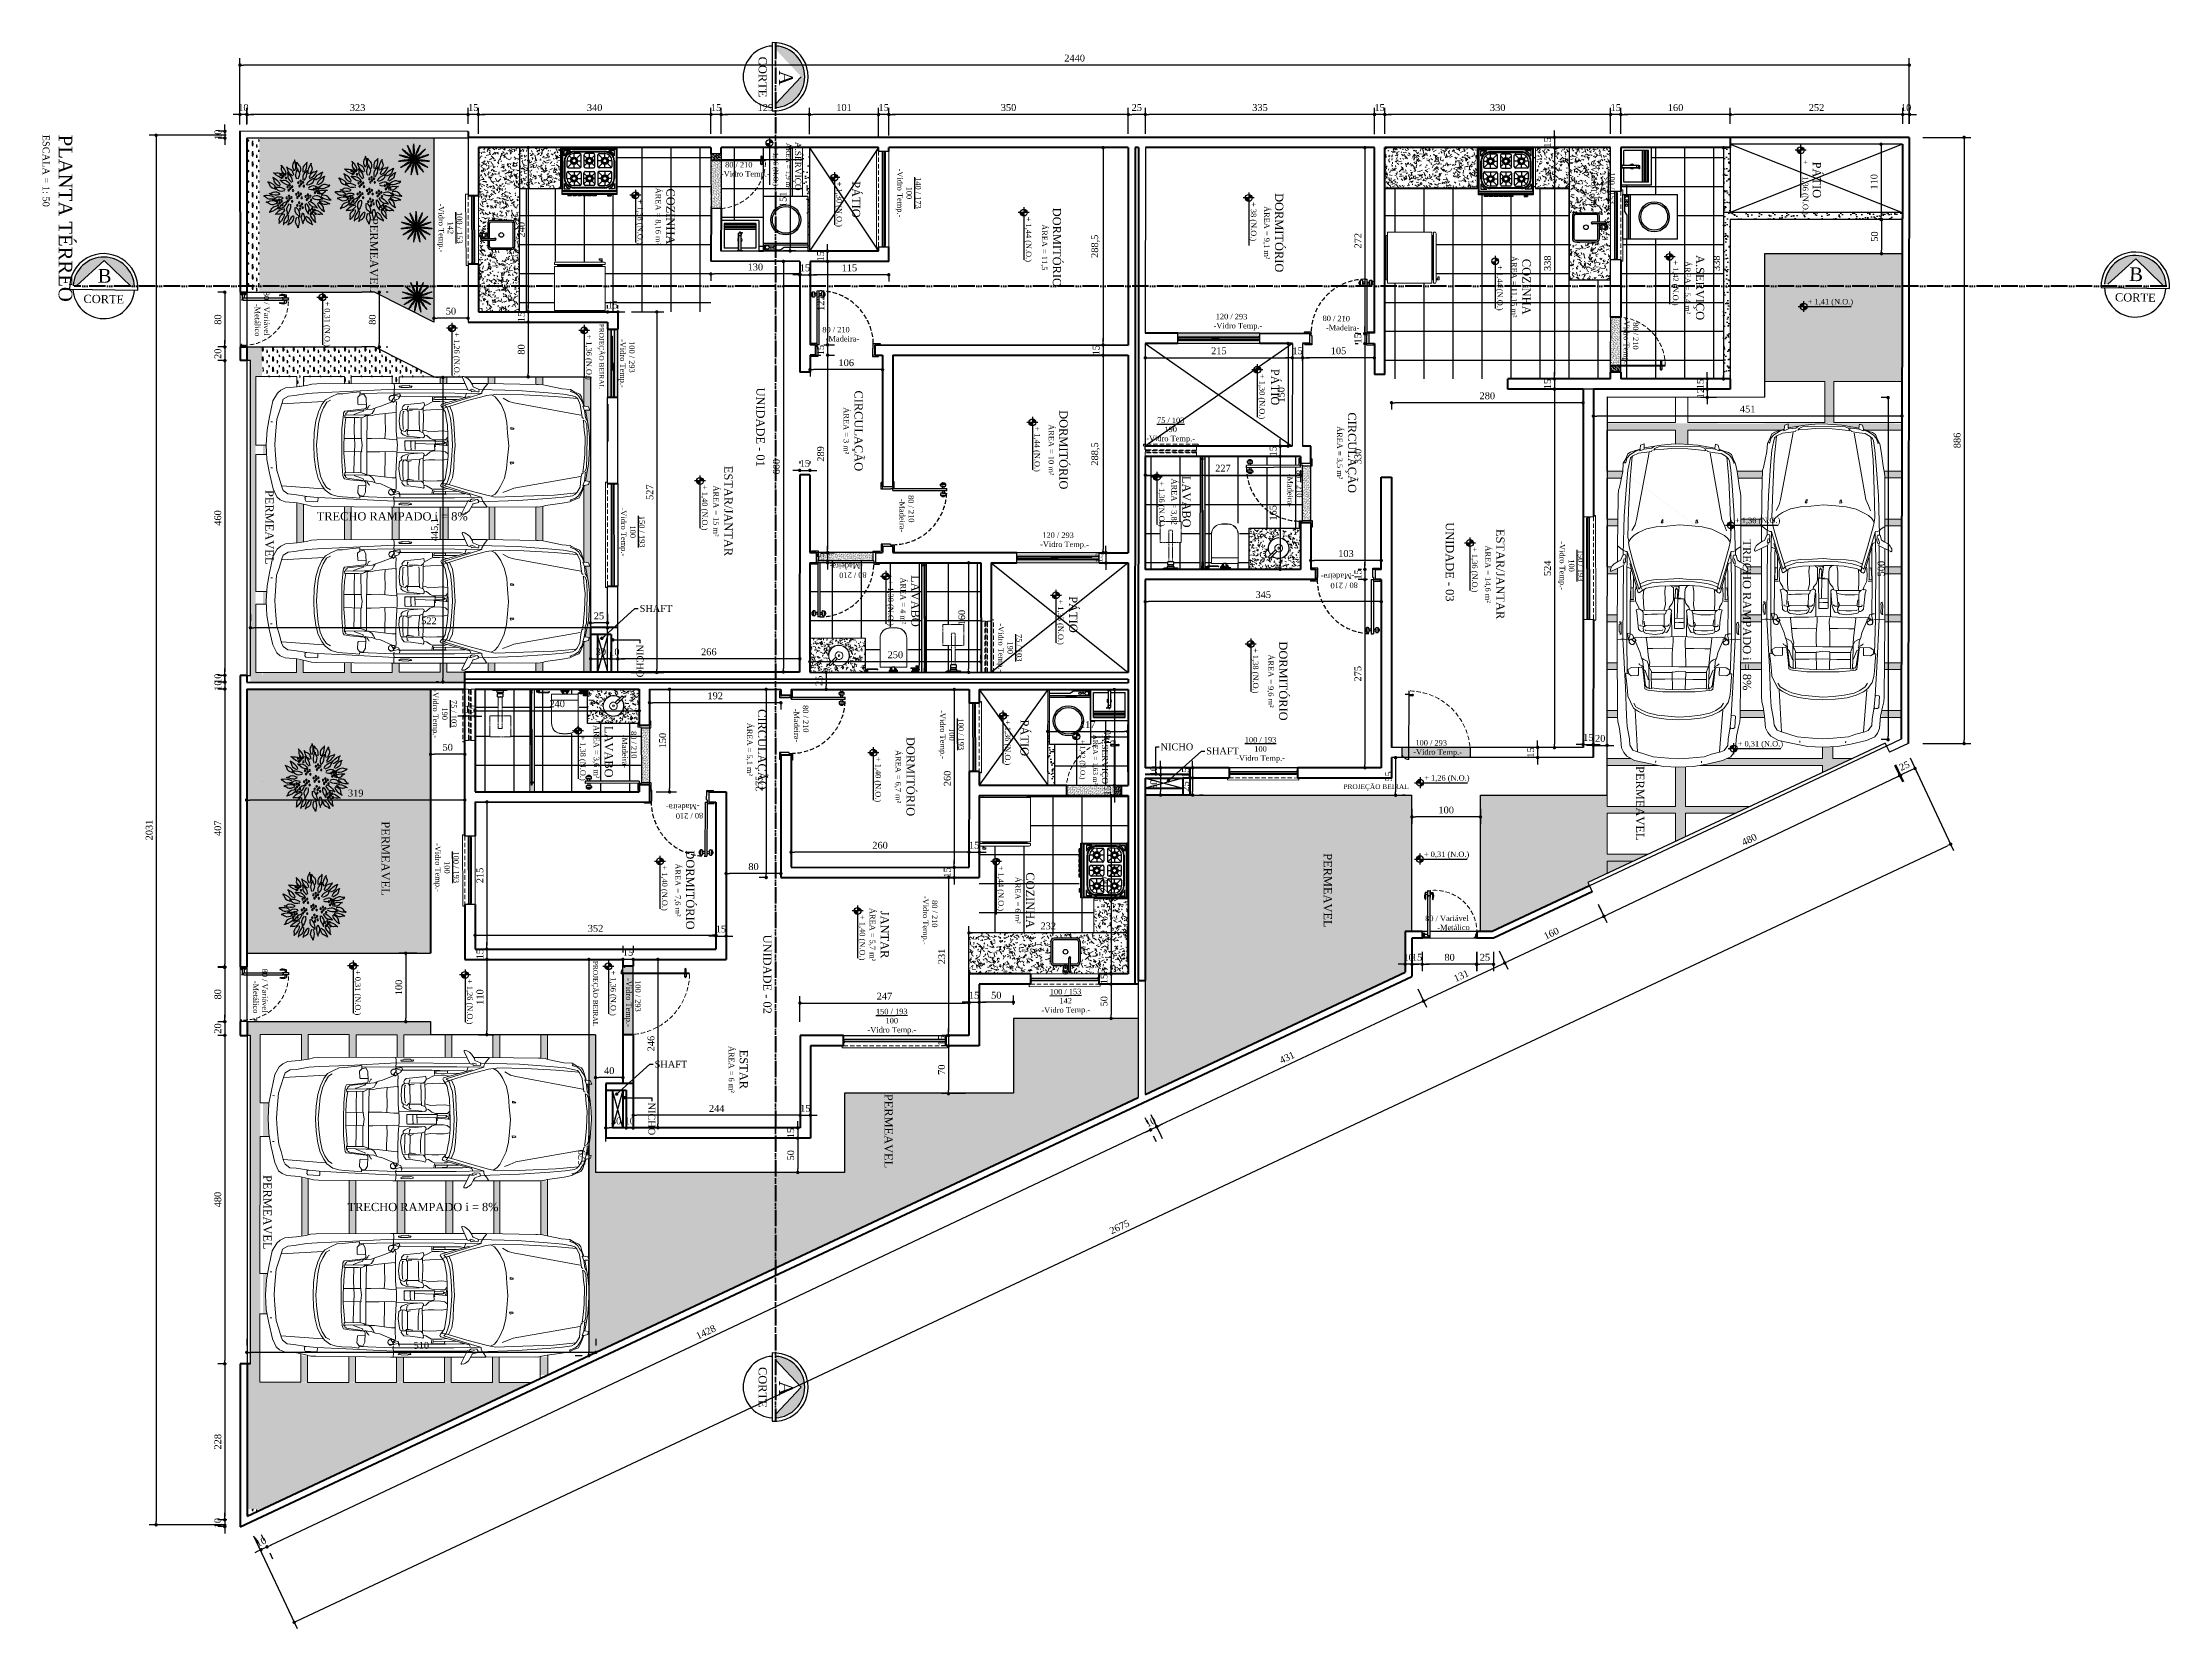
# Model space of a CAD drawing. Header units: centimetres. Extents: x -48696 to 156237, y -5617 to 29024.
# Drawn here: x -21231 to -18122, y 18376 to 20694 of the extents above; entities that cross this region are included whole.
import ezdxf
from ezdxf import colors
from ezdxf.entities.mleader import LeaderData, LeaderLine
from ezdxf.math import Vec2, Vec3

# ---------------------------------------------------------------- set-up
doc = ezdxf.new("R2010")
doc.units = ezdxf.units.CM
doc.linetypes.add('ACAD_ISO06W100', pattern=[36, 24, -3, 0, -3, 0, -3, 0, -3])
doc.linetypes.add('HIDDEN', pattern=[9.525, 6.35, -3.175])
doc.layers.add('A0 BV', color=7, linetype='Continuous', plot=False)
for name, color, linetype in [('ACESSORIOS', 2, 'Continuous'), ('COZ', 3, 'Continuous'), ('COZINHA', 2, 'Continuous'), ('Fechamento Varanda', 3, 'Continuous'), ('Grama', 84, 'Continuous'), ('Hachuria - Moveis', 1, 'Continuous'), ('JANELA', 2, 'Continuous'), ('MOLHO', 114, 'Continuous'), ('paisajismo', 7, 'Continuous'), ('PAREDES', 5, 'Continuous'), ('Piso', 55, 'Continuous'), ('PN010', 1, 'Continuous'), ('PN060', 6, 'Continuous'), ('PORTAS', 3, 'Continuous'), ('Portas-Cotas', 2, 'Continuous'), ('Portas-Projeção', 55, 'HIDDEN'), ('Projeção Janela - Viga', 1, 'HIDDEN'), ('Texto', 2, 'Continuous')]:
    doc.layers.add(name, color=color, linetype=linetype)
for name, color, linetype, lineweight in [('Corte Planta', 4, 'ACAD_ISO06W100', 40), ('Hachura', 1, 'Continuous', 9), ('Moveis', 1, 'Continuous', 9), ('Nível Fachada', 7, 'Continuous', 70), ('Parede Baixa', 5, 'Continuous', 50), ('Parede Corte', 4, 'Continuous', 40), ('Pilares Sub-solo', 7, 'Continuous', 70), ('Pisos', 55, 'Continuous', 5), ('Pisos Externos', 15, 'Continuous', 9), ('Portas - Janelas', 2, 'Continuous', 20), ('Projeção Janela', 15, 'HIDDEN', 9), ('Projeção Portas', 55, 'HIDDEN', 5), ('Projeção Viga', 1, 'HIDDEN', 9), ('Vaga', 184, 'Continuous', 13)]:
    doc.layers.add(name, color=color, linetype=linetype, lineweight=lineweight)
doc.styles.add('Valéria', font='romantic.ttf', dxfattribs={"height": 10})
doc.styles.add('Valéria1', font='romantic.ttf', dxfattribs={"height": 10})
doc.dimstyles.new('Cota - 50', dxfattribs={"dimtxt": 10, "dimasz": 5, "dimexe": 10, "dimexo": 20, "dimgap": 5, "dimtad": 1, "dimtxsty": 'Valéria', "dimblk": 'DOT', "dimcen": 0, "dimclrd": 12, "dimclre": 12, "dimclrt": 2, "dimazin": 2, "dimtfac": 1, "dimtix": 1, "dimtmove": 0, "dimatfit": 3, "dimldrblk": 'DOT', "dimfxl": 1, "dimarcsym": 0})
pattern_1 = [(307.5, (-32115.267, 10363.115), (12.235331, 0.400008), [0, -9.652, 0, -10.795, 0, -10.31875]), (277.5, (-32115.267, 10363.115), (17.920628, -11.238082), [0, -5.207, 0, -8.6995, 0, -3.33375]), (237.5, (-32115.267, 10370.926), (0.0359296, -19.774809), [0, -3.175, 0, -11.43, 0, -14.9225]), (227.5, (-32115.267, 10370.926), (5.573233, -19.088911), [0, -1.5875, 0, -7.493, 0, -8.5725])]
pattern_2 = [(180, (-32144.067, 10343.915), (-17.6, -30.4), [1.6, -26.8, 1.2, -11.6, 2.4, -28.4]), (185, (-32126.067, 10329.515), (-15.75017, -31.09103), [3.2, -26.8, 2.4, -11.6, 4.8, -28.4]), (190, (-32136.467, 10327.515), (-10.75682, -38.045905), [2.8, -6.8, 3.6, -21.2, 2, -26.4]), (195, (-32129.267, 10323.915), (-9.00093, -35.95474), [5.6, -6.8, 6, -21.2, 4.4, -26.4]), (200, (-32132.467, 10340.315), (-17.796127, -29.4635), [3.2, -22, 2.8, -16.4, 2, -12.8]), (205, (-32138.067, 10345.915), (-19.944628, -29.161135), [4.4, -22, 5.6, -16.4, 4.8, -12.8]), (210, (-32144.067, 10342.715), (2.929234, -33.87358), [2, -13.2, 1.6, -19.6, 1.2, -26]), (215, (-32126.067, 10357.115), (-2.97648, -39.68401), [4.4, -13.2, 3.2, -19.6, 2.4, -26]), (220, (-32132.867, 10333.915), (-4.511456, -28.84938), [1.6, -17.6, 1.2, -11.2, 3.2, -20.4]), (225, (-32132.867, 10348.315), (8.20244, -39.31514), [3.2, -17.6, 2.4, -11.2, 6, -20.4]), (230, (-32138.867, 10348.315), (10.699715, -31.431133), [0.8, -14.8, 2, -24.4, 2.4, -12.4]), (240, (-32140.067, 10345.515), (13.26307, -29.827688), [2, -16.4, 0.8, -19.2, 1.6, -14.8]), (245, (-32125.667, 10345.515), (9.72655, -41.609064), [4.4, -16.4, 1.6, -19.2, 3.2, -14.8]), (250, (-32135.667, 10350.315), (14.652303, -28.744913), [1.2, -7.6, 2.4, -12.8, 1.6, -17.6]), (255, (-32121.267, 10353.915), (31.01116, -31.08549), [2.4, -7.6, 4.8, -12.8, 3.2, -17.6]), (260, (-32137.667, 10326.715), (27.80871, -21.962593), [2.8, -17.6, 1.2, -20.8, 2.4, -19.6]), (265, (-32141.267, 10355.515), (33.20336, -19.76909), [5.6, -17.6, 2.4, -20.8, 4.8, -19.6]), (270, (-32140.067, 10343.915), (35.2, -14.8), [2.4, -12.4, 1.6, -24.4, 0.8, -24.8]), (275, (-32125.667, 10329.515), (37.611, -26.021), [4.8, -12.4, 1.6, -24.4, 1.6, -24.8]), (280, (-32133.667, 10331.515), (33.06286, -19.352705), [2.8, -15.6, 2.4, -12.8, 2.8, -29.2]), (285, (-32140.867, 10324.315), (34.623746, -16.397444), [5.6, -15.6, 4.8, -12.8, 5.6, -29.2]), (290, (-32130.867, 10354.315), (32.058712, -10.89215), [3.2, -10.4, 1.6, -21.2, 2.4, -23.2]), (295, (-32152.467, 10354.315), (32.886033, -8.056603), [6, -10.4, 3.2, -21.2, 4.8, -23.2]), (300, (-32120.067, 10349.515), (38.21999, -3.79897), [2, -26.8, 2.4, -12.4, 2.8, -16.4]), (305, (-32123.667, 10345.915), (43.41948, -1.33749), [4.4, -26.8, 4.8, -12.4, 5.6, -16.4]), (310, (-32128.867, 10358.315), (37.21437, -9.502144), [1.2, -8.8, 1.6, -17.2, 3.2, -22.4]), (315, (-32132.467, 10354.715), (42.992092, -6.22254), [2.4, -8.8, 3.2, -17.2, 6, -22.4]), (320, (-32116.867, 10326.315), (29.412914, 4.560758), [2.4, -14.4, 2.8, -12.4, 1.6, -16.8]), (325, (-32132.867, 10351.515), (30.968367, 10.055855), [4.8, -14.4, 5.6, -12.4, 3.2, -16.8]), (330, (-32150.067, 10360.715), (27.309996, 16.1023), [1.6, -11.2, 3.2, -24.8, 2.8, -22.8]), (335, (-32146.467, 10338.715), (35.59079, 13.856973), [3.2, -11.2, 6, -24.8, 5.6, -22.8]), (340, (-32123.667, 10338.315), (31.720143, 21.65716), [2.4, -16.8, 2, -15.2, 1.6, -24.4]), (345, (-32120.067, 10352.715), (34.120974, 26.88492), [4.8, -16.8, 4.4, -15.2, 3.2, -24.4]), (350, (-32126.067, 10347.915), (28.75254, 22.549755), [3.6, -13.2, 2.4, -18, 3.2, -17.6]), (355, (-32144.067, 10329.915), (27.30531, 32.1425), [4.4, -13.2, 4.8, -18, 5.2, -17.6])]
pattern_3 = [(360, (-32115.267, 10363.115), (3e-14, 42.33333), []), (90, (-32115.267, 10363.115), (-42.33333, 3e-14), [])]
pattern_4 = [(180, (-32278.96, 3869.59), (-17.6, -30.4), [1.6, -26.8, 1.2, -11.6, 2.4, -28.4]), (185, (-32260.96, 3855.19), (-15.750172, -31.09103), [3.2, -26.8, 2.4, -11.6, 4.8, -28.4]), (190, (-32271.36, 3853.19), (-10.75682, -38.045905), [2.8, -6.8, 3.6, -21.2, 2, -26.4]), (195, (-32264.16, 3849.59), (-9.00093, -35.95474), [5.6, -6.8, 6, -21.2, 4.4, -26.4]), (200, (-32267.36, 3865.989), (-17.796127, -29.4635), [3.2, -22, 2.8, -16.4, 2, -12.8]), (205, (-32272.961, 3871.589), (-19.944628, -29.161135), [4.4, -22, 5.6, -16.4, 4.8, -12.8]), (210, (-32278.96, 3868.39), (2.929234, -33.873582), [2, -13.2, 1.6, -19.6, 1.2, -26]), (215, (-32260.96, 3882.79), (-2.976477, -39.68401), [4.4, -13.2, 3.2, -19.6, 2.4, -26]), (220, (-32267.76, 3859.589), (-4.511456, -28.84938), [1.6, -17.6, 1.2, -11.2, 3.2, -20.4]), (225, (-32267.76, 3873.99), (8.20244, -39.315137), [3.2, -17.6, 2.4, -11.2, 6, -20.4]), (230, (-32273.76, 3873.99), (10.699715, -31.431133), [0.8, -14.8, 2, -24.4, 2.4, -12.4]), (240, (-32274.96, 3871.19), (13.26307, -29.827688), [2, -16.4, 0.8, -19.2, 1.6, -14.8]), (245, (-32260.56, 3871.19), (9.726552, -41.609064), [4.4, -16.4, 1.6, -19.2, 3.2, -14.8]), (250, (-32270.56, 3875.99), (14.652303, -28.744913), [1.2, -7.6, 2.4, -12.8, 1.6, -17.6]), (255, (-32256.16, 3879.59), (31.01116, -31.08549), [2.4, -7.6, 4.8, -12.8, 3.2, -17.6]), (260, (-32272.56, 3852.39), (27.808713, -21.962593), [2.8, -17.6, 1.2, -20.8, 2.4, -19.6]), (265, (-32276.16, 3881.19), (33.20336, -19.76909), [5.6, -17.6, 2.4, -20.8, 4.8, -19.6]), (270, (-32274.96, 3869.59), (35.2, -14.8), [2.4, -12.4, 1.6, -24.4, 0.8, -24.8]), (275, (-32260.56, 3855.19), (37.611, -26.021003), [4.8, -12.4, 1.6, -24.4, 1.6, -24.8]), (280, (-32268.56, 3857.19), (33.06286, -19.352705), [2.8, -15.6, 2.4, -12.8, 2.8, -29.2]), (285, (-32275.76, 3849.99), (34.623746, -16.397444), [5.6, -15.6, 4.8, -12.8, 5.6, -29.2]), (290, (-32265.76, 3879.99), (32.058712, -10.892152), [3.2, -10.4, 1.6, -21.2, 2.4, -23.2]), (295, (-32287.36, 3879.99), (32.886033, -8.056603), [6, -10.4, 3.2, -21.2, 4.8, -23.2]), (300, (-32254.96, 3875.19), (38.219993, -3.79897), [2, -26.8, 2.4, -12.4, 2.8, -16.4]), (305, (-32258.56, 3871.59), (43.41948, -1.337493), [4.4, -26.8, 4.8, -12.4, 5.6, -16.4]), (310, (-32263.76, 3883.99), (37.21437, -9.502144), [1.2, -8.8, 1.6, -17.2, 3.2, -22.4]), (315, (-32267.36, 3880.39), (42.992092, -6.22254), [2.4, -8.8, 3.2, -17.2, 6, -22.4]), (320, (-32251.76, 3851.99), (29.412914, 4.560758), [2.4, -14.4, 2.8, -12.4, 1.6, -16.8]), (325, (-32267.76, 3877.19), (30.968367, 10.055855), [4.8, -14.4, 5.6, -12.4, 3.2, -16.8]), (330, (-32284.96, 3886.39), (27.309996, 16.1023), [1.6, -11.2, 3.2, -24.8, 2.8, -22.8]), (335, (-32281.36, 3864.39), (35.59079, 13.856973), [3.2, -11.2, 6, -24.8, 5.6, -22.8]), (340, (-32258.56, 3863.99), (31.720143, 21.65716), [2.4, -16.8, 2, -15.2, 1.6, -24.4]), (345, (-32254.96, 3878.39), (34.120974, 26.884924), [4.8, -16.8, 4.4, -15.2, 3.2, -24.4]), (350, (-32260.96, 3873.59), (28.75254, 22.549755), [3.6, -13.2, 2.4, -18, 3.2, -17.6]), (355, (-32278.96, 3855.59), (27.30531, 32.1425), [4.4, -13.2, 4.8, -18, 5.2, -17.6])]
pattern_5 = [(37.5, (-32250.161, 3888.789), (-0.400008, 12.235331), [0, -9.652, 0, -10.795, 0, -10.31875]), (7.5, (-32250.161, 3888.789), (11.238082, 17.920628), [0, -5.207, 0, -8.6995, 0, -3.33375]), (327.5, (-32257.971, 3888.789), (19.774809, 0.0359296), [0, -3.175, 0, -11.43, 0, -14.9225]), (317.5, (-32257.971, 3888.789), (19.088911, 5.573233), [0, -1.5875, 0, -7.493, 0, -8.5725])]
pattern_6 = [(270, (-32249.861, 3884.289), (15, -15), [2.25, -0.45, 0.6, -0.45, 2.25, -9]), (270, (-32249.411, 3885.039), (15, -15), [1.5, -1.125, 2.25, -1.125, 1.5, -7.5]), (270, (-32243.411, 3879.789), (15, -15), [1.875, -0.75, 1.875, -10.5]), (270, (-32240.411, 3887.289), (15, -15), [0.75, -1.5, 0.75, -12]), (360, (-32240.411, 3885.789), (15, 15), [1.35, -13.65]), (360, (-32249.411, 3881.289), (15, 15), [1.5, -13.5]), (360, (-32243.411, 3877.539), (15, 15), [1.5, -13.5]), (315, (-32249.561, 3879.339), (15, -8e-15), [1.5, -19.713203]), (45, (-32249.561, 3883.239), (8e-15, 15), [1.5, -19.713203]), (333.43495, (-32249.486, 3879.789), (15, -8e-10), [1.5, -32.04102]), (345.963757, (-32249.411, 3880.539), (15, -5e-10), [1.5, -60.346584]), (345.963757, (-32243.411, 3876.789), (15, -5e-10), [1.2, -60.646584]), (345.963757, (-32240.411, 3885.489), (15, -5e-10), [1.05, -60.796584]), (14.036243, (-32249.411, 3882.039), (15, 5e-10), [1.5, -60.346584]), (14.036243, (-32243.411, 3878.289), (15, 5e-10), [1.2, -60.646584]), (14.036243, (-32240.411, 3886.089), (15, 5e-10), [1.05, -60.796584]), (26.56505, (-32249.486, 3882.789), (15, 6e-09), [1.5, -32.041002])]
pattern_7 = [(360, (-32250.16, 3888.79), (3e-14, 42.33333), []), (90, (-32250.16, 3888.79), (-42.33333, 3e-14), [])]
pattern_8 = [(82.5, (-32250.161, 3888.7889), (-1.78690674, 1.67376745), [0, -1.9304, 0, -2.159, 0, -2.06375]), (52.5, (-32250.161, 3888.789), (-0.94505464, 4.12366426), [0, -1.0414, 0, -1.7399, 0, -0.66675]), (12.5, (-32251.2655, 3887.6843), (2.79149913, 2.80166156), [0, -0.635, 0, -2.286, 0, -2.9845]), (2.5, (-32251.2655, 3887.6843), (1.91140555, 3.4877539), [0, -0.3175, 0, -1.4986, 0, -1.7145])]
pattern_9 = [(82.5, (-38279.6564, 1180.2537), (-1.78690674, 1.67376745), [0, -1.9304, 0, -2.159, 0, -2.06375]), (52.5, (-38279.6564, 1180.2537), (-0.94505464, 4.12366426), [0, -1.0414, 0, -1.7399, 0, -0.66675]), (12.5, (-38280.761, 1179.1492), (2.79149913, 2.80166156), [0, -0.635, 0, -2.286, 0, -2.9845]), (2.5, (-38280.761, 1179.149), (1.91140555, 3.4877539), [0, -0.3175, 0, -1.4986, 0, -1.7145])]
pattern_10 = [(360, (-38279.656, 1180.254), (3e-14, 42.33333), []), (90, (-38279.656, 1180.254), (-42.33333, 3e-14), [])]

msp = doc.modelspace()

# ---------------------------------------------------------------- texts
at = {"layer": 'Fechamento Varanda', "char_height": 12, "attachment_point": 1, "style": 'Valéria'}
for insert, rotation in [((-20172.42713, 20673.25524), 270), ((-21171.15472, 20325.3851), 359.11387079), ((-18201.70386, 20327.71874), 359.11387079), ((-20172.42713, 18758.07992), 270)]:
    msp.add_mtext('CORTE', dxfattribs=dict(at, insert=insert, rotation=rotation))
at = {"layer": 'JANELA', "char_height": 20, "attachment_point": 1, "style": 'Valéria1'}
for s, insert, rotation in [('{\\fTimes New Roman|b0|i0|c0|p18;\\C4;A}', (-20134.47342, 20653.01472), 270), ('{\\fTimes New Roman|b0|i0|c0|p18;\\C4;B}', (-18180.8788, 20365.35488), 359.11387079), ('{\\fTimes New Roman|b0|i0|c0|p18;\\C4;B}', (-21150.32967, 20363.02125), 359.11387079), ('{\\fTimes New Roman|b0|i0|c0|p18;\\C4;A}', (-20134.47342, 18737.8394), 270)]:
    msp.add_mtext(s, dxfattribs=dict(at, insert=insert, rotation=rotation))
at = {"layer": 'Portas-Cotas', "char_height": 8, "attachment_point": 5, "style": 'Valéria'}
for s, insert in [('\\pxi-2.3669;80 / 210\\P\\pi0;-Vidro Temp.-', (-20203.91024, 20507.34083)), ('\\pxi-2.3669;80 / 210\\P\\pi0;-Madeira-', (-20061.87006, 20267.52135))]:
    msp.add_mtext(s, dxfattribs=dict(at, insert=insert))
at = {"layer": 'Portas-Cotas', "style": 'Valéria'}
for s, insert, char_height, attachment_point, rotation in [('{\\H0.75x;A.SERVIÇO}\\P{\\H0.58333x;ÁREA = 1,9 m²}', (-20122.22153, 20513.20235), 12, 2, 270), ('PÁTIO', (-20035.97161, 20464.54295), 12, 2, 270), ('COZINHA\\P{\\H0.6667x;ÁREA = 8,16 m²}', (-20307.08292, 20439.82338), 12, 2, 270), ('DORMITÓRIO\\P{\\H0.6667x;ÁREA = 9,1 m²}', (-19417.49149, 20415.92961), 12, 2, 270), ('PERMEAVEL', (-20740.54843, 20383.28498), 12, 2, 270), ('DORMITÓRIO\\P{\\H0.6667x;ÁREA = 11,5}', (-19742.35502, 20394.56476), 12, 2, 270), ('COZINHA\\P{\\H0.6667x;ÁREA = 11,15 m²}', (-19056.02786, 20336.96154), 12, 2, 270), ('A.SERVIÇO\\P{\\H0.6667x;ÁREA = 5,4 m²}', (-18802.31548, 20335.7341), 12, 2, 270), ('\\pi-18.9352;80 / Variável\\P\\pi0;-Metálico', (-20910.23769, 20288.23211), 8, 5, 270.35392532), ('\\pxi-2.3669;120 / 293\\P\\pi0;-Vidro Temp.-', (-19483.78087, 20285.39031), 8, 5, 359.68567874), ('\\pxi-2.3669;80 / 210\\P\\pi0;-Madeira-', (-19330.69324, 20283.7119), 8, 5, 359.19859743), ('\\pxi-2.3669;80 / 210\\P\\pi0;-Vidro Temp.-', (-18910.42878, 20255.67045), 8, 5, 269.93316414), ('\\pxi-2.3669;100 / 293\\P\\pi0;-Vidro Temp.-', (-20377.53805, 20224.93165), 8, 5, 270), ('{\\C12;UNIDADE - 01}', (-20175.57234, 20131.74633), 12, 2, 270), ('CIRCULAÇÃO\\P{\\H0.6667x;ÁREA = 3 m²}', (-20032.18732, 20126.3944), 12, 2, 270), ('DORMITÓRIO\\P{\\H0.6667x;ÁREA = 10 m²}', (-19732.65045, 20098.68261), 12, 2, 270), ('CIRCULAÇÃO\\P{\\H0.6667x;ÁREA = 3,5 m²}', (-19310.96376, 20094.41337), 12, 2, 270), ('LAVABO\\P{\\H0.6667x;ÁREA = 3,82}', (-19552.91231, 20022.74503), 12, 2, 270), ('\\pxi-2.3669;80 / 210\\P\\pi0;-Madeira-', (-19400.81739, 20039.38574), 8, 5, 270.53637767), ('PERMEAVEL', (-20893.44212, 19985.55494), 12, 2, 270), ('\\pxi-2.3669;80 / 210\\P\\pi0;-Madeira-', (-19967.92502, 20002.82497), 8, 5, 270.90620232), ('{\\C12;UNIDADE - 03}', (-19167.98352, 19934.79468), 12, 2, 270), ('\\pxi-2.3669;120 / 293\\P\\pi0;-Vidro Temp.-', (-19737.31267, 19965.8842), 8, 5, 359.68567874), ('\\pxi-2.3669;80 / 210\\P\\pi0;-Madeira-', (-20056.16472, 19921.96361), 8, 5, 181.02389363), ('LAVABO\\P{\\H0.6667x;ÁREA = 4 m²}', (-19949.09185, 19877.70402), 12, 2, 270), ('\\pxi-2.3669;80 / 210\\P\\pi0;-Madeira-', (-19338.14631, 19906.96747), 8, 5, 181.02389363), ('DORMITÓRIO\\P{\\H0.6667x;ÁREA = 9,6 m²}', (-19411.52866, 19760.69936), 12, 2, 270), ('CIRCULAÇÃO\\P{\\H0.6667x;ÁREA = 5,1 m²}', (-20173.39021, 19660.74482), 12, 2, 270), ('\\pxi-2.3669;80 / 210\\P\\pi0;-Madeira-', (-20122.11388, 19695.88062), 8, 5, 270.90620232), ('LAVABO\\P{\\H0.6667x;ÁREA = 3,6 m²}', (-20397.36618, 19657.34547), 12, 2, 270), ('\\pxi-2.3669;80 / 210\\P\\pi0;-Madeira-', (-20373.31569, 19657.94304), 8, 5, 271.02389363), ('PÁTIO', (-19789.61875, 19677.71406), 12, 2, 270), ('{\\H0.75x;A.SERVIÇO}\\P{\\H0.58333x;ÁREA = 1,63 m²}', (-19673.54952, 19645.78323), 12, 2, 270), ('DORMITÓRIO\\P{\\H0.6667x;ÁREA = 6,7 m²}', (-19956.24409, 19621.04784), 12, 2, 270), ('\\pxi-2.3669;100 / 293\\P\\pi0;-Vidro Temp.-', (-19191.889, 19662.35211), 8, 5, 359.72167469), ('PERMEAVEL', (-18890.00299, 19582.0161), 12, 2, 270), ('\\pxi-2.3669;80 / 210\\P\\pi0;-Madeira-', (-20295.06491, 19570.08996), 8, 5, 181.33999882), ('PERMEAVEL', (-20723.57941, 19501.25827), 12, 2, 270), ('DORMITÓRIO\\P{\\H0.6667x;ÁREA = 7,6 m²}', (-20278.38657, 19455.24487), 12, 2, 270), ('PERMEAVEL', (-19346.38012, 19454.64713), 12, 2, 270), ('COZINHA\\P{\\H0.6667x;ÁREA = 6 m²}', (-19781.39424, 19440.33966), 12, 2, 270), ('\\pxi-2.3669;80 / 210\\P\\pi0;-Vidro Temp.-', (-19934.95416, 19411.0004), 8, 5, 269.93316414), ('\\pi-18.9352;80 / Variável\\P\\pi0;-Metálico', (-19168.74676, 19407.21643), 8, 5, 0.35392532), ('{\\C12;UNIDADE - 02}', (-20165.5994, 19332.10869), 12, 2, 270), ('\\pi-18.9352;80 / Variável\\P\\pi0;-Metálico', (-20912.70837, 19298.80123), 8, 5, 270.35392532), ('\\pxi-2.3669;100 / 293\\P\\pi0;-Vidro Temp.-', (-20368.71761, 19290.90453), 8, 5, 270), ('PERMEAVEL', (-19988.37344, 19102.97156), 12, 2, 270), ('PERMEAVEL', (-20896.25875, 18984.23896), 12, 2, 270)]:
    msp.add_mtext(s, dxfattribs=dict(at, insert=insert, char_height=char_height, attachment_point=attachment_point, rotation=rotation))
at = {"layer": 'Portas-Cotas', "char_height": 12, "attachment_point": 2, "rotation": 270, "style": 'Valéria'}
for s, insert, width in [('PÁTIO', (-18631.51298, 20493.19601), 112.4201183), ('PÁTIO', (-19423.40608, 20190.3574), 112.4201183), ('ESTAR/JANTAR\\P{\\H0.6667x;ÁREA = 15 m²}', (-20222.59099, 20009.20076), 112.4201183), ('ESTAR/JANTAR\\P{\\H0.6667x;ÁREA = 14,6 m²}', (-19094.20755, 19916.96077), 112.4201183), ('TRECHO RAMPADO i = 8%', (-18733.69073, 19857.39206), 247.7630844), ('PÁTIO', (-19718.54621, 19857.94165), 112.4201183), ('JANTAR\\P{\\H0.6667x;ÁREA = 5,7 m²}', (-19993.90776, 19390.11296), 112.4201183), ('ESTAR\\P{\\H0.6667x;ÁREA = 6 m²}', (-20200.02229, 19193.07568), 112.4201183)]:
    msp.add_mtext(s, dxfattribs=dict(at, insert=insert, width=width))
at = {"layer": 'Portas-Cotas', "char_height": 8, "attachment_point": 1, "style": 'Valéria'}
for s, insert, rotation in [('\\pxqc;{\\L140 / 173\\P}100\\P-Vidro Temp.-', (-19946.96993, 20549.07761), 270), ('\\pxqc;{\\L100 / 153\\P}142\\P-Vidro Temp.-', (-18932.93687, 20556.11358), 270), ('\\pxqc;{\\L100 / 153\\P}142\\P-Vidro Temp.-', (-20618.38339, 20498.20408), 270.69731167), ('\\pxqc;{\\L75 / 103\\P}190\\P-Vidro Temp.-', (-19657.03284, 20146.26638), 359.67903276), ('\\pxqc;{\\L150 / 193\\P}100\\P-Vidro Temp.-', (-20351.35081, 20053.92551), 270.33563442), ('\\pxqc;{\\L150 / 193\\P}100\\P-Vidro Temp.-', (-18979.24599, 20004.53324), 270.33563442), ('\\pxqc;{\\L75 / 103\\P}190\\P-Vidro Temp.-', (-19799.34081, 19884.32629), 270), ('\\pxqc;{\\L75 / 103\\P}190\\P-Vidro Temp.-', (-20625.82209, 19787.91811), 270), ('\\pxqc;{\\L100 / 193\\P}100\\P-Vidro Temp.-', (-19885.41174, 19757.81959), 270.69731167), ('\\pxqc;{\\L100 / 193\\P}100\\P-Vidro Temp.-', (-19525.77443, 19678.70664), 0.08473218), ('\\pxqc;{\\L100 / 193\\P}100\\P-Vidro Temp.-', (-20623.32299, 19563.56189), 270.69731167), ('\\pxqc;{\\L100 / 153\\P}142\\P-Vidro Temp.-', (-19810.84201, 19309.78088), 0.69731167), ('\\pxqc;{\\L150 / 193\\P}100\\P-Vidro Temp.-', (-20064.8331, 19281.1988), 0.33563442)]:
    msp.add_mtext_dynamic_manual_height_columns(s, width=150, gutter_width=50, heights=[0], dxfattribs=dict(at, insert=insert, rotation=rotation))
at = {"layer": 'Portas-Cotas', "char_height": 12, "width": 247.7630844, "attachment_point": 2, "style": 'Valéria'}
for insert in [(-20719.9515, 20007.45699), (-20674.96094, 18997.94236)]:
    msp.add_mtext('TRECHO RAMPADO i = 8%', dxfattribs=dict(at, insert=insert))
at = {"layer": 'Texto', "attachment_point": 1, "rotation": 270, "style": 'Valéria'}
for s, insert, char_height in [('{\\H2x;\\C5;PLANTA TÉRREO\\P\\H0.5x;\\C2;ESCALA = 1: 50\\P }', (-21187.55837, 20559.14831), 10), ('+ 1,36 (N.O.)', (-20155.77339, 20542.16743), 7), ('\\pxi-0.52959,l1.5296,t1.5296;+^I1,36 (N.O.)', (-18650.2027, 20530.43872), 8), ('+ 1,30 (N.O.)', (-20062.54019, 20490.58138), 8), ('+ 1,38 (N.O.)', (-20353.37829, 20464.71907), 8), ('+ 38 (N.O.)', (-19456.89786, 20460.73025), 8), ('+ 1,44 (N.O.)', (-19785.71611, 20439.35167), 8), ('+ 1,44 (N.O.)', (-19096.70714, 20368.32171), 8), ('+ 1,42 (N.O.)', (-18840.08058, 20375.73093), 8), ('+ 0,31 (N.O.)', (-20810.86044, 20315.4722), 8), ('{\\C1;PROJEÇÃO BEIRAL}', (-20410.46642, 20282.94803), 7), ('+ 1,26 (N.O.)', (-20621.53027, 20270.36225), 8), ('+ 1,36 (N.O.)', (-20428.29633, 20267.18377), 8), ('+ 1,30 (N.O.)', (-19444.38831, 20209.62546), 8), ('+ 1,44 (N.O.)', (-19773.20269, 20132.66778), 8), ('+ 1,40 (N.O.)', (-20259.04843, 20047.17192), 8), ('+ 1,36 (N.O.)', (-19591.20696, 20052.67562), 8), ('+ 1,36 (N.O.)', (-19133.55676, 19956.40915), 8), ('+ 1,38 (N.O.)', (-19987.3865, 19907.63461), 8), ('+ 1,33 (N.O.)', (-19738.77044, 19879.86309), 8), ('+ 1,38 (N.O.)', (-19453.91521, 19808.76614), 8), ('+ 1,38 (N.O.)', (-20437.12301, 19681.21028), 8), ('+ 1,36 (N.O.)', (-19816.18733, 19703.75249), 8), ('+ 1,40 (N.O.)', (-20005.64011, 19649.88313), 8), ('+ 1,42 (N.O.)', (-19707.10138, 19674.74831), 7), ('+ 1,40 (N.O.)', (-20317.65962, 19491.19273), 8), ('+ 1,44 (N.O.)', (-19826.0941, 19490.71258), 8), ('+ 1,40 (N.O.)', (-20028.71415, 19418.6507), 8), ('+ 0,31 (N.O.)', (-20766.15311, 19338.38353), 8), ('{\\C1;PROJEÇÃO BEIRAL}', (-20419.32286, 19351.6079), 7), ('+ 1,26 (N.O.)', (-20602.43973, 19325.16773), 8), ('+ 1,36 (N.O.)', (-20392.78912, 19337.64467), 8)]:
    msp.add_mtext(s, dxfattribs=dict(at, insert=insert, char_height=char_height))
at = {"layer": 'Texto', "attachment_point": 1, "style": 'Valéria'}
for s, insert, char_height in [('+ 1,41 (N.O.)', (-18650.93165, 20319.18296), 8), ('+ 1,36 (N.O.)', (-18757.29106, 19999.42038), 8), ('+ 0,31 (N.O.)', (-18753.29198, 19672.9812), 8), ('+ 1,26 (N.O.)', (-19211.52537, 19623.07108), 8), ('{\\C1;PROJEÇÃO BEIRAL}', (-19329.52227, 19609.85656), 7), ('+ 0,31 (N.O.)', (-19211.94921, 19511.49618), 8)]:
    msp.add_mtext(s, dxfattribs=dict(at, insert=insert, char_height=char_height))

# ---------------------------------------------------------------- blocks, each defined once
blk = doc.blocks.new('A$C375069E9')
at = {"layer": 'paisajismo', "color": 221}
for centre in [(0.523, 1.919), (0.533, 1.759), (0.603, 1.819), (0.653, 1.719), (0.663, 1.889), (0.713, 1.799), (1.034, 1.759), (1.044, 1.598), (1.115, 1.658), (1.165, 1.558), (1.175, 1.729), (1.225, 1.638), (1.295, 2.06), (1.305, 1.899), (1.375, 1.959), (1.426, 1.859), (1.436, 2.03), (1.486, 1.939), (0.693, 1.348), (0.753, 1.448), (0.814, 1.358), (0.834, 1.247), (0.884, 1.418), (0.934, 1.317), (0.984, 1.057), (0.994, 0.896), (1.064, 0.956), (1.115, 1.408), (1.115, 0.856), (1.125, 1.247), (1.125, 1.027), (1.175, 0.936), (1.195, 1.307), (1.245, 1.207), (1.255, 1.378), (1.305, 1.287), (1.386, 1.087), (1.396, 0.926), (1.466, 0.986), (1.516, 0.886), (1.526, 1.057), (1.546, 1.488), (1.556, 1.327), (1.576, 0.966), (1.626, 1.388), (1.677, 1.287), (1.687, 1.458), (1.737, 1.368), (1.847, 0.826), (1.988, 0.796), (0.844, 0.696), (0.854, 0.535), (0.924, 0.595), (0.974, 0.495), (0.984, 0.666), (1.034, 0.575), (1.857, 0.666), (1.927, 0.726), (1.978, 0.625), (2.038, 0.706)]:
    blk.add_circle(centre, 0.0284, dxfattribs=at)
at = {"layer": 'paisajismo', "color": 124}
for points in [[(0.998, 2.06), (0.956, 2.334), (0.888, 2.44), (0.889, 2.435), (0.863, 2.285), (0.965, 2.054)], [(1.176, 2.118), (1.049, 2.364), (1.042, 2.49), (1.043, 2.485), (1.153, 2.379), (1.207, 2.133)], [(1.308, 1.969), (1.401, 2.229), (1.391, 2.355), (1.391, 2.35), (1.296, 2.23), (1.275, 1.979)], [(1.475, 2.065), (1.512, 2.34), (1.578, 2.447), (1.577, 2.442), (1.606, 2.292), (1.509, 2.06)], [(0.438, 1.564), (0.237, 1.755), (0.118, 1.797), (0.122, 1.794), (0.194, 1.659), (0.415, 1.539)], [(0.543, 1.718), (0.292, 1.836), (0.209, 1.931), (0.213, 1.928), (0.366, 1.911), (0.558, 1.749)], [(0.664, 1.826), (0.579, 2.089), (0.495, 2.183), (0.497, 2.179), (0.495, 2.026), (0.632, 1.814)], [(0.896, 1.541), (0.624, 1.594), (0.52, 1.667), (0.525, 1.665), (0.677, 1.685), (0.903, 1.575)], [(0.912, 1.994), (0.683, 2.149), (0.616, 2.257), (0.62, 2.253), (0.767, 2.212), (0.932, 2.022)], [(0.988, 1.675), (0.841, 1.91), (0.737, 1.981), (0.74, 1.977), (0.775, 1.828), (0.959, 1.656)], [(1.122, 1.799), (1.058, 2.068), (1.082, 2.193), (1.082, 2.187), (1.163, 2.058), (1.156, 1.806)], [(1.453, 1.657), (1.451, 1.934), (1.501, 2.049), (1.5, 2.044), (1.55, 1.9), (1.487, 1.656)], [(1.602, 1.593), (1.803, 1.784), (1.851, 1.901), (1.848, 1.896), (1.709, 1.832), (1.578, 1.618)], [(1.614, 1.981), (1.84, 2.142), (1.904, 2.25), (1.9, 2.247), (1.754, 2.203), (1.593, 2.009)], [(1.751, 1.486), (2.002, 1.603), (2.129, 1.605), (2.124, 1.604), (2.013, 1.498), (1.765, 1.455)], [(1.798, 1.89), (2.008, 2.07), (2.062, 2.185), (2.059, 2.181), (1.917, 2.123), (1.775, 1.916)], [(1.836, 1.699), (2.004, 1.919), (2.114, 1.98), (2.111, 1.977), (2.062, 1.832), (1.862, 1.678)], [(2.005, 1.668), (2.28, 1.695), (2.39, 1.758), (2.385, 1.756), (2.236, 1.791), (2.001, 1.702)], [(2.053, 1.488), (2.306, 1.601), (2.432, 1.601), (2.427, 1.6), (2.315, 1.496), (2.066, 1.456)], [(0.405, 1.262), (0.131, 1.304), (0.009, 1.27), (0.015, 1.27), (0.151, 1.2), (0.401, 1.228)], [(0.447, 1.106), (0.23, 0.934), (0.107, 0.902), (0.112, 0.905), (0.195, 1.033), (0.426, 1.133)], [(0.483, 0.904), (0.251, 0.752), (0.126, 0.732), (0.131, 0.734), (0.226, 0.854), (0.465, 0.933)], [(0.553, 1.432), (0.276, 1.415), (0.158, 1.46), (0.163, 1.459), (0.305, 1.517), (0.551, 1.466)], [(0.773, 1.195), (0.528, 1.324), (0.402, 1.332), (0.407, 1.33), (0.513, 1.219), (0.758, 1.164)], [(0.883, 0.989), (0.609, 0.948), (0.503, 0.88), (0.508, 0.882), (0.658, 0.855), (0.889, 0.956)], [(0.698, 0.783), (0.595, 0.526), (0.504, 0.438), (0.507, 0.442), (0.516, 0.595), (0.667, 0.796)], [(0.969, 0.852), (0.812, 0.624), (0.705, 0.557), (0.708, 0.561), (0.75, 0.708), (0.941, 0.872)], [(1.416, 0.791), (1.501, 0.528), (1.488, 0.402), (1.487, 0.407), (1.396, 0.53), (1.383, 0.782)], [(1.585, 0.962), (1.685, 0.704), (1.775, 0.615), (1.772, 0.62), (1.766, 0.772), (1.617, 0.976)], [(1.701, 1.076), (1.958, 0.973), (2.046, 0.883), (2.041, 0.885), (1.889, 0.894), (1.687, 1.045)], [(1.8, 1.231), (2.076, 1.215), (2.195, 1.26), (2.189, 1.259), (2.047, 1.316), (1.801, 1.265)], [(1.928, 1.076), (2.139, 0.896), (2.26, 0.861), (2.255, 0.863), (2.177, 0.995), (1.949, 1.102)], [(1.972, 0.836), (2.229, 0.733), (2.317, 0.642), (2.312, 0.645), (2.16, 0.653), (1.958, 0.804)], [(2.055, 1.326), (2.31, 1.218), (2.436, 1.221), (2.431, 1.222), (2.317, 1.323), (2.067, 1.357)], [(2.115, 1.151), (2.39, 1.183), (2.511, 1.145), (2.506, 1.145), (2.367, 1.08), (2.118, 1.117)], [(0.524, 0.758), (0.266, 0.658), (0.177, 0.569), (0.181, 0.571), (0.334, 0.578), (0.537, 0.726)], [(0.798, 0.546), (0.619, 0.335), (0.583, 0.214), (0.585, 0.218), (0.717, 0.297), (0.825, 0.524)], [(0.953, 0.499), (0.985, 0.224), (0.947, 0.103), (0.948, 0.108), (0.882, 0.247), (0.919, 0.496)], [(1.098, 0.722), (1.022, 0.455), (1.04, 0.33), (1.041, 0.335), (1.128, 0.461), (1.131, 0.713)], [(1.128, 0.401), (1.199, 0.134), (1.18, 0.009), (1.179, 0.014), (1.094, 0.142), (1.095, 0.393)], [(1.244, 0.6), (1.226, 0.324), (1.271, 0.206), (1.27, 0.211), (1.328, 0.353), (1.278, 0.599)], [(1.466, 0.475), (1.657, 0.274), (1.699, 0.155), (1.696, 0.159), (1.561, 0.231), (1.441, 0.452)], [(1.582, 0.621), (1.799, 0.449), (1.858, 0.337), (1.854, 0.341), (1.71, 0.393), (1.56, 0.595)], [(1.856, 0.722), (1.956, 0.464), (2.046, 0.374), (2.043, 0.379), (2.037, 0.532), (1.888, 0.735)]]:
    blk.add_spline(points, degree=3, dxfattribs=at)
blk = doc.blocks.new('MOLHO2')
for points in [[(-0.451, 0.08, -0.04965), (-0.494, 0.095, -0.013329), (-0.656, 0.143, -0.009979), (-0.705, 0.159, -0.607526)], [(-0.442, 0.121, 0.04965), (-0.487, 0.127, 0.013329), (-0.654, 0.154, 0.009979), (-0.705, 0.159, 0.607526)], [(-0.354, 0.291, 0.04965), (-0.393, 0.314, 0.013329), (-0.535, 0.406, 0.009979), (-0.579, 0.432, 0.607526)], [(-0.379, 0.257, -0.04965), (-0.413, 0.288, -0.013329), (-0.542, 0.397, -0.009979), (-0.579, 0.432, -0.607526)], [(0, 0, -0.009979), (-0.051, 0.006, -0.013329), (-0.218, 0.032, -0.009462), (-0.451, 0.08, -0.009462)], [(0, 0, 0.009979), (-0.048, 0.017, 0.013329), (-0.21, 0.064, 0.009462), (-0.442, 0.121, 0.009462)], [(0, 0, -0.009979), (-0.044, 0.026, -0.013329), (-0.186, 0.118, -0.009462), (-0.379, 0.257, -0.009462)], [(0, 0, 0.009979), (-0.037, 0.035, 0.013329), (-0.166, 0.144, 0.009462), (-0.354, 0.291, 0.009462)], [(-0.205, 0.41, 0.04965), (-0.231, 0.447, 0.013329), (-0.323, 0.589, 0.009979), (-0.353, 0.63, 0.607526)], [(-0.242, 0.389, -0.04965), (-0.26, 0.431, -0.013329), (-0.333, 0.583, -0.009979), (-0.353, 0.63, -0.607526)], [(0, 0, -0.009979), (-0.03, 0.041, -0.013329), (-0.122, 0.183, -0.009462), (-0.242, 0.389, -0.009462)], [(0, 0, 0.009979), (-0.02, 0.047, 0.013329), (-0.093, 0.199, 0.009462), (-0.205, 0.41, 0.009462)], [(-0.063, 0.454, -0.04965), (-0.063, 0.499, -0.013329), (-0.067, 0.668, -0.009979), (-0.066, 0.719, -0.607526)], [(-0.021, 0.458, 0.04965), (-0.03, 0.502, 0.013329), (-0.056, 0.669, 0.009979), (-0.066, 0.719, 0.607526)], [(0, 0, -0.009979), (-0.01, 0.05, -0.013329), (-0.037, 0.217, -0.009462), (-0.063, 0.454, -0.009462)], [(0, 0, 0.009979), (0.001, 0.051, 0.013329), (-0.004, 0.22, 0.009462), (-0.021, 0.458, 0.009462)], [(0, 0, -0.009979), (0.011, 0.05, -0.013329), (0.055, 0.213, -0.009462), (0.127, 0.44, -0.009462)], [(0, 0, 0.009979), (0.022, 0.046, 0.013329), (0.086, 0.202, 0.009462), (0.167, 0.427, 0.009462)], [(0, 0, -0.009979), (0.03, 0.041, -0.013329), (0.137, 0.172, -0.009462), (0.295, 0.35, -0.009462)], [(0, 0, 0.009979), (0.038, 0.033, 0.013329), (0.161, 0.15, 0.009462), (0.326, 0.322, 0.009462)], [(0, 0, -0.009979), (0.044, 0.025, -0.013329), (0.195, 0.102, -0.009462), (0.412, 0.2, -0.009462)], [(0, 0, 0.009979), (0.049, 0.015, 0.013329), (0.208, 0.071, 0.009462), (0.429, 0.161, 0.009462)], [(0, 0, -0.009979), (0.051, 0.005, -0.013329), (0.22, 0.014, -0.009462), (0.458, 0.015, -0.009462)], [(0.127, 0.44, -0.04965), (0.146, 0.482, -0.013329), (0.21, 0.638, -0.009979), (0.232, 0.684, -0.607526)], [(0.167, 0.427, 0.04965), (0.177, 0.471, 0.013329), (0.221, 0.634, 0.009979), (0.232, 0.684, 0.607526)], [(0.295, 0.35, -0.04965), (0.329, 0.381, -0.013329), (0.452, 0.497, -0.009979), (0.49, 0.531, -0.607526)], [(0.326, 0.322, 0.04965), (0.353, 0.358, 0.013329), (0.46, 0.49, 0.009979), (0.49, 0.531, 0.607526)], [(0.412, 0.2, -0.04965), (0.455, 0.214, -0.013329), (0.615, 0.271, -0.009979), (0.664, 0.285, -0.607526)], [(0.429, 0.161, 0.04965), (0.469, 0.183, 0.013329), (0.619, 0.26, 0.009979), (0.664, 0.285, 0.607526)], [(0.458, 0.015, -0.04965), (0.503, 0.01, -0.013329), (0.672, -0.003, -0.009979), (0.722, -0.009, -0.607526)], [(-0.453, -0.069, 0.04965), (-0.496, -0.082, 0.013329), (-0.66, -0.126, 0.009979), (-0.708, -0.141, 0.607526)], [(-0.445, -0.11, -0.04965), (-0.49, -0.114, -0.013329), (-0.658, -0.137, -0.009979), (-0.708, -0.141, -0.607526)], [(-0.386, -0.247, 0.04965), (-0.42, -0.277, 0.013329), (-0.552, -0.383, 0.009979), (-0.59, -0.417, 0.607526)], [(-0.362, -0.281, -0.04965), (-0.401, -0.304, -0.013329), (-0.545, -0.392, -0.009979), (-0.59, -0.417, -0.607526)], [(0, 0, 0.009979), (-0.051, -0.004, 0.013329), (-0.218, -0.027, 0.009462), (-0.453, -0.069, 0.009462)], [(0, 0, -0.009979), (-0.048, -0.015, -0.013329), (-0.212, -0.059, -0.009462), (-0.445, -0.11, -0.009462)], [(0, 0, 0.009979), (-0.045, -0.025, 0.013329), (-0.189, -0.113, 0.009462), (-0.386, -0.247, 0.009462)], [(-0.252, -0.383, 0.04965), (-0.271, -0.424, 0.013329), (-0.348, -0.575, 0.009979), (-0.369, -0.621, 0.607526)], [(-0.216, -0.404, -0.04965), (-0.243, -0.441, -0.013329), (-0.338, -0.58, -0.009979), (-0.369, -0.621, -0.607526)], [(0, 0, -0.009979), (-0.038, -0.034, -0.013329), (-0.17, -0.14, -0.009462), (-0.362, -0.281, -0.009462)], [(0, 0, 0.009979), (-0.031, -0.041, 0.013329), (-0.126, -0.18, 0.009462), (-0.252, -0.383, 0.009462)], [(0, 0, -0.009979), (-0.021, -0.046, -0.013329), (-0.098, -0.197, -0.009462), (-0.216, -0.404, -0.009462)], [(-0.075, -0.452, 0.04965), (-0.075, -0.497, 0.013329), (-0.084, -0.666, 0.009979), (-0.085, -0.717, 0.607526)], [(-0.033, -0.457, -0.04965), (-0.043, -0.501, -0.013329), (-0.073, -0.668, -0.009979), (-0.085, -0.717, -0.607526)], [(0, 0, 0.009979), (-0.012, -0.05, 0.013329), (-0.042, -0.216, 0.009462), (-0.075, -0.452, 0.009462)], [(0, 0, -0.009979), (0, -0.051, -0.013329), (-0.009, -0.22, -0.009462), (-0.033, -0.457, -0.009462)], [(0, 0, -0.009979), (0.038, -0.034, -0.013329), (0.157, -0.154, -0.009462), (0.318, -0.33, -0.009462)], [(0, 0, 0.009979), (0.05, -0.006, 0.013329), (0.219, -0.019, 0.009462), (0.457, -0.027, 0.009462)], [(0, 0, 0.009979), (0.044, -0.026, 0.013329), (0.192, -0.107, 0.009462), (0.407, -0.211, 0.009462)], [(0, 0, -0.009979), (0.048, -0.016, -0.013329), (0.206, -0.077, -0.009462), (0.425, -0.172, -0.009462)], [(0, 0, 0.009979), (0.029, -0.042, 0.013329), (0.132, -0.176, 0.009462), (0.286, -0.358, 0.009462)], [(0, 0, 0.009979), (0.01, -0.05, 0.013329), (0.049, -0.214, 0.009462), (0.116, -0.443, 0.009462)], [(0, 0, -0.009979), (0.02, -0.047, -0.013329), (0.081, -0.205, -0.009462), (0.156, -0.431, -0.009462)], [(0.116, -0.443, 0.04965), (0.133, -0.485, 0.013329), (0.194, -0.643, 0.009979), (0.214, -0.69, 0.607526)], [(0.156, -0.431, -0.04965), (0.165, -0.475, -0.013329), (0.205, -0.64, -0.009979), (0.214, -0.69, -0.607526)], [(0.286, -0.358, 0.04965), (0.319, -0.389, 0.013329), (0.439, -0.509, 0.009979), (0.476, -0.543, 0.607526)], [(0.318, -0.33, -0.04965), (0.344, -0.367, -0.013329), (0.447, -0.501, -0.009979), (0.476, -0.543, -0.607526)], [(0.407, -0.211, 0.04965), (0.45, -0.225, 0.013329), (0.608, -0.286, 0.009979), (0.656, -0.302, 0.607526)], [(0.425, -0.172, -0.04965), (0.464, -0.195, -0.013329), (0.612, -0.276, -0.009979), (0.656, -0.302, -0.607526)], [(0.457, -0.027, 0.04965), (0.503, -0.023, 0.013329), (0.672, -0.014, 0.009979), (0.722, -0.009, 0.607526)]]:
    blk.add_lwpolyline(points, format="xyb")
blk = doc.blocks.new('VEG3')
at = {"layer": 'MOLHO', "xscale": 0.6290189251151159, "yscale": 0.6290189251151159, "zscale": 0.6290189251151159}
blk.add_blockref('MOLHO2', (-0.121, 0.067), dxfattribs=at)
blk = doc.blocks.new('6-PL')
at = {"layer": 'COZINHA'}
h = blk.add_hatch(color=1, dxfattribs=at)
h.dxf.hatch_style = 1
h.paths.add_polyline_path([(-69, -3), (-69, -4), (-64, -4), (-64, -3)])
h.paths.add_polyline_path([(-17, -3), (-17, -4), (-12, -4), (-12, -3)])
at = {"layer": 'COZINHA', "color": 15}
for p, q in [((-79, -3), (-69, -3)), ((-79, -3), (-79, -4)), ((-76, -7), (-67.6, -7)), ((-76, -14.5), (-76, -7)), ((-64, -3), (-17, -3)), ((-5, -7), (-13.4, -7)), ((-12, -3), (-2, -3)), ((-5, -14.5), (-5, -7)), ((-2, -3), (-2, -4)), ((-76, -53.5), (-76, -61)), ((-5, -53.5), (-5, -61)), ((-2, -67.5), (-79, -67.5)), ((-2, -68.5), (-79, -68.5)), ((-76, -61), (-67.6, -61)), ((-5, -61), (-13.4, -61))]:
    blk.add_line(p, q, dxfattribs=at)
at = {"layer": 'COZINHA', "color": 1}
for p, q in [((-79, -4), (-2, -4)), ((-78, -5), (-3, -5)), ((-78, -64), (-78, -5)), ((-75.7, -46.5), (-75.7, -21.5)), ((-72.2, -21.5), (-72.2, -29.5)), ((-72.2, -21.5), (-66.2, -21.5)), ((-71.6, -30.9), (-63.6, -22.9)), ((-63.6, -20.1), (-69.2, -14.4)), ((-69, -3), (-64, -3)), ((-69, -3), (-69, -4)), ((-64, -3), (-64, -4)), ((-62.2, -8), (-18.8, -8)), ((-62.2, -17.5), (-62.2, -11.5)), ((-54.2, -11.5), (-62.2, -11.5)), ((-62.2, -31.5), (-62.2, -25.5)), ((-60.8, -20.1), (-52.8, -12.1)), ((-52.8, -30.9), (-60.8, -22.9)), ((-58.2, -21.5), (-52.2, -21.5)), ((-52.2, -29.5), (-52.2, -13.5)), ((-48.2, -13.5), (-48.2, -29.5)), ((-48.2, -13.8), (-41.9, -20.1)), ((-44.5, -21.5), (-48.2, -21.5)), ((-48.2, -29.2), (-41.9, -22.9)), ((-34.8, -11.5), (-46.2, -11.5)), ((-40.5, -17.5), (-40.5, -11.5)), ((-40.5, -31.5), (-40.5, -25.5)), ((-32.8, -13.8), (-39.1, -20.1)), ((-32.8, -29.2), (-39.1, -22.9)), ((-32.8, -21.5), (-36.5, -21.5)), ((-32.8, -29.5), (-32.8, -13.5)), ((-28.8, -29.5), (-28.8, -13.5)), ((-22.8, -21.5), (-28.8, -21.5)), ((-20.2, -20.1), (-28.2, -12.1)), ((-28.2, -30.9), (-20.2, -22.9)), ((-26.8, -11.5), (-18.8, -11.5)), ((-18.8, -17.5), (-18.8, -11.5)), ((-18.8, -31.5), (-18.8, -25.5)), ((-17.4, -20.1), (-11.8, -14.4)), ((-9.4, -30.9), (-17.4, -22.9)), ((-17, -3), (-12, -3)), ((-17, -3), (-17, -4)), ((-8.8, -21.5), (-14.8, -21.5)), ((-12, -3), (-12, -4)), ((-8.8, -21.5), (-8.8, -29.5)), ((-5.3, -21.5), (-5.3, -46.5)), ((-3, -5), (-3, -64)), ((-72.2, -46.5), (-72.2, -38.5)), ((-72.2, -46.5), (-66.2, -46.5)), ((-71.6, -37.1), (-63.6, -45.1)), ((-70.2, -31.5), (-54.2, -31.5)), ((-70.2, -36.5), (-54.2, -36.5)), ((-63.6, -47.9), (-69.2, -53.6)), ((-62.2, -36.5), (-62.2, -42.5)), ((-62.2, -50.5), (-62.2, -56.5)), ((-54.2, -56.5), (-62.2, -56.5)), ((-52.8, -37.1), (-60.8, -45.1)), ((-60.8, -47.9), (-52.8, -55.9)), ((-58.2, -46.5), (-52.2, -46.5)), ((-52.2, -38.5), (-52.2, -54.5)), ((-48.2, -54.5), (-48.2, -38.5)), ((-48.2, -38.8), (-41.9, -45.1)), ((-44.5, -46.5), (-48.2, -46.5)), ((-48.2, -54.2), (-41.9, -47.9)), ((-46.2, -31.5), (-34.8, -31.5)), ((-46.2, -36.5), (-34.8, -36.5)), ((-34.8, -56.5), (-46.2, -56.5)), ((-40.5, -36.5), (-40.5, -42.5)), ((-40.5, -50.5), (-40.5, -56.5)), ((-32.8, -38.8), (-39.1, -45.1)), ((-32.8, -54.2), (-39.1, -47.9)), ((-32.8, -46.5), (-36.5, -46.5)), ((-32.8, -38.5), (-32.8, -54.5)), ((-28.8, -38.5), (-28.8, -54.5)), ((-22.8, -46.5), (-28.8, -46.5)), ((-28.2, -37.1), (-20.2, -45.1)), ((-20.2, -47.9), (-28.2, -55.9)), ((-10.8, -31.5), (-26.8, -31.5)), ((-10.8, -36.5), (-26.8, -36.5)), ((-26.8, -56.5), (-18.8, -56.5)), ((-18.8, -36.5), (-18.8, -42.5)), ((-18.8, -50.5), (-18.8, -56.5)), ((-9.4, -37.1), (-17.4, -45.1)), ((-17.4, -47.9), (-11.8, -53.6)), ((-8.8, -46.5), (-14.8, -46.5)), ((-8.8, -46.5), (-8.8, -38.5)), ((-3, -64), (-78, -64)), ((-66, -70), (-71, -70)), ((-59, -70), (-64, -70)), ((-18.8, -60), (-62.2, -60)), ((-52, -70), (-57, -70)), ((-45, -70), (-50, -70)), ((-38, -70), (-43, -70)), ((-31, -70), (-36, -70)), ((-15, -70), (-10, -70))]:
    blk.add_line(p, q, dxfattribs=at)
at = {"layer": 'COZINHA', "color": 2}
for p, q in [((-79, -69), (-79, -4)), ((-2, -4), (-2, -69)), ((-2, -65), (-79, -65)), ((-2, -69), (-79, -69)), ((-71, -69), (-71, -71)), ((-66, -71), (-71, -71)), ((-66, -69), (-66, -71)), ((-64, -69), (-64, -71)), ((-64, -69), (-64, -71)), ((-59, -71), (-64, -71)), ((-59, -69), (-59, -71)), ((-57, -69), (-57, -71)), ((-52, -71), (-57, -71)), ((-52, -69), (-52, -71)), ((-50, -69), (-50, -71)), ((-45, -71), (-50, -71)), ((-45, -69), (-45, -71)), ((-43, -69), (-43, -71)), ((-38, -71), (-43, -71)), ((-38, -69), (-38, -71)), ((-36, -69), (-36, -71)), ((-31, -71), (-36, -71)), ((-31, -69), (-31, -71)), ((-15, -69), (-15, -71)), ((-15, -71), (-10, -71)), ((-10, -69), (-10, -71))]:
    blk.add_line(p, q, dxfattribs=at)
at = {"layer": 'COZINHA', "color": 15}
blk.add_lwpolyline([(-62.2, -59, -0.414214), (-74.7, -46.5), (-74.7, -21.5, -0.414214), (-62.2, -9), (-18.8, -9, -0.414214), (-6.3, -21.5), (-6.3, -46.5, -0.414214), (-18.8, -59)], format="xyb", close=True, dxfattribs=at)
for centre in [(-62.2, -21.5), (-40.5, -21.5), (-18.8, -21.5), (-62.2, -46.5), (-40.5, -46.5), (-18.8, -46.5)]:
    blk.add_circle(centre, 5, dxfattribs=at)
at = {"layer": 'COZINHA', "color": 1}
for centre, radius in [((-62.2, -21.5), 4), ((-62.2, -21.5), 3), ((-40.5, -21.5), 4), ((-40.5, -21.5), 3), ((-18.8, -21.5), 4), ((-18.8, -21.5), 3), ((-62.2, -46.5), 4), ((-62.2, -46.5), 3), ((-40.5, -46.5), 4), ((-40.5, -46.5), 3), ((-18.8, -46.5), 4), ((-18.8, -46.5), 3)]:
    blk.add_circle(centre, radius, dxfattribs=at)
at = {"layer": 'COZINHA', "color": 15}
for centre, start, end in [((-62.2, -21.5), 110.6935, 153.1857), ((-18.8, -21.5), 26.8143, 69.3065), ((-62.2, -46.5), 206.8143, 249.3065), ((-18.8, -46.5), 290.6935, 333.1857)]:
    blk.add_arc(centre, 15.5, start, end, dxfattribs=at)
at = {"layer": 'COZINHA', "color": 1}
for centre, radius, start, end in [((-62.2, -21.5), 13.5, 90, 180), ((-62.2, -21.5), 10, 90, 180), ((-70.2, -29.5), 2, 180, 270), ((-54.2, -13.5), 2, 0, 90), ((-54.2, -29.5), 2, 270, 0), ((-46.2, -13.5), 2, 90, 180), ((-46.2, -29.5), 2, 180, 270), ((-34.8, -13.5), 2, 0, 90), ((-34.8, -29.5), 2, 270, 0), ((-26.8, -13.5), 2, 90, 180), ((-26.8, -29.5), 2, 180, 270), ((-18.8, -21.5), 13.5, 0, 90), ((-18.8, -21.5), 10, 0, 90), ((-10.8, -29.5), 2, 270, 0), ((-62.2, -46.5), 13.5, 180, 270), ((-70.2, -38.5), 2, 90, 180), ((-62.2, -46.5), 10, 180, 270), ((-54.2, -38.5), 2, 0, 90), ((-54.2, -54.5), 2, 270, 0), ((-46.2, -38.5), 2, 90, 180), ((-46.2, -54.5), 2, 180, 270), ((-34.8, -38.5), 2, 0, 90), ((-34.8, -54.5), 2, 270, 0), ((-26.8, -38.5), 2, 90, 180), ((-26.8, -54.5), 2, 180, 270), ((-18.8, -46.5), 13.5, 270, 0), ((-18.8, -46.5), 10, 270, 0), ((-10.8, -38.5), 2, 0, 90)]:
    blk.add_arc(centre, radius, start, end, dxfattribs=at)
blk = doc.blocks.new('Fogão 6 Planta 04')
at = {"layer": 'PAREDES', "xscale": -1}
blk.add_blockref('6-PL', (340.8, 314.4), dxfattribs=at)
blk = doc.blocks.new('Pia Bancada Planta 01')
at = {"layer": 'COZ', "color": 2}
for p, q in [((0.051, 0.017), (0.058, 0.017)), ((0.071, 0.025), (0.108, 0.025)), ((0.125, 0.147), (0.125, 0.007)), ((0.145, 0.147), (0.145, -0.045)), ((0.435, 0.187), (0.165, 0.187)), ((0.435, 0.167), (0.165, 0.167)), ((0.455, -0.147), (0.455, 0.147)), ((0.475, -0.147), (0.475, 0.147)), ((0.036, -0.055), (0.036, -0.011)), ((0.051, -0.018), (0.058, -0.018)), ((0.051, -0.045), (0.221, -0.045)), ((0.051, -0.065), (0.221, -0.065)), ((0.066, -0.045), (0.066, -0.024)), ((0.071, -0.025), (0.108, -0.025)), ((0.125, -0.007), (0.125, -0.045)), ((0.125, -0.065), (0.125, -0.147)), ((0.145, -0.065), (0.145, -0.147)), ((0.435, -0.168), (0.165, -0.168)), ((0.435, -0.188), (0.165, -0.188))]:
    blk.add_line(p, q, dxfattribs=at)
blk.add_lwpolyline([(0.071, 0.025, 0.133256), (0.064, 0.023, 0.106756), (0.058, 0.018, 0.082828), (0.054, 0.01, 0.071352), (0.053, 0, 0.071352), (0.054, -0.01, 0.082828), (0.058, -0.018, 0.106756), (0.064, -0.023, 0.133256), (0.071, -0.025, 0.133256)], format="xyb", dxfattribs=at)
for points in [[(0.108, -0.025, 0.133256), (0.115, -0.023, 0.106756), (0.121, -0.018, 0.082828), (0.124, -0.01, 0.071352), (0.126, 0, 0.071352), (0.124, 0.01, 0.082828), (0.121, 0.018, 0.106756), (0.115, 0.023, 0.133256), (0.108, 0.025, 0.133256), (0.102, 0.023, 0.106756), (0.096, 0.018, 0.082828), (0.092, 0.01, 0.071352), (0.09, 0, 0.071352), (0.092, -0.01, 0.082828), (0.096, -0.018, 0.106756), (0.102, -0.023, 0.133256)], [(0.116, 0.007, 0.133256), (0.114, 0.007, 0.106756), (0.112, 0.005, 0.082828), (0.111, 0.003, 0.071352), (0.11, 0, 0.071352), (0.111, -0.003, 0.082828), (0.112, -0.005, 0.106756), (0.114, -0.007, 0.133256), (0.116, -0.008, 0.133256), (0.118, -0.007, 0.106756), (0.119, -0.005, 0.082828), (0.12, -0.003, 0.071352), (0.121, 0, 0.071352), (0.12, 0.003, 0.082828), (0.119, 0.005, 0.106756), (0.118, 0.007, 0.133256)]]:
    blk.add_lwpolyline(points, format="xyb", close=True, dxfattribs=at)
blk.add_circle((0.3, 0), 0.03, dxfattribs=at)
for centre, radius, start, end in [((0.051, 0), 0.035, 45.5847, 244.6231), ((0.051, 0), 0.0175, 90, 204.62), ((0.165, 0.147), 0.04, 90, 180), ((0.165, 0.147), 0.02, 90, 180), ((0.435, 0.147), 0.04, 0, 90), ((0.435, 0.147), 0.02, 0, 90), ((0.026, -0.011), 0.01, 0, 24.62), ((0.051, 0), 0.0175, 211.0027, 270), ((0.051, -0.055), 0.015, 41.8103, 318.1897), ((0.051, -0.055), 0.01, 90.0002, 270.0002), ((0.051, 0), 0.035, 295.3769, 314.4153), ((0.165, -0.147), 0.04, 180, 270), ((0.165, -0.147), 0.02, 180, 270), ((0.221, -0.055), 0.0125, 233.1301, 126.8699), ((0.221, -0.055), 0.01, 270.0001, 90.0001), ((0.435, -0.147), 0.04, 270, 0), ((0.435, -0.147), 0.02, 270, 360)]:
    blk.add_arc(centre, radius, start, end, dxfattribs=at)
blk = doc.blocks.new('gel')
at = {"layer": 'Hachura'}
for p, q in [((33208.8, 7048.5), (33127.8, 7048.5)), ((33127.8, 7048.5), (33127.8, 6978)), ((33132.8, 7050.5), (33203.8, 7050.5)), ((33132.8, 7050.5), (33132.8, 7048.5)), ((33203.8, 7050.5), (33203.8, 7048.5)), ((33208.8, 7039.5), (33208.8, 7048.5)), ((33208.8, 6978), (33208.8, 7039.5)), ((33127.8, 6978), (33132.8, 6978)), ((33127.8, 6972), (33127.8, 6975)), ((33127.8, 6975), (33208.8, 6975)), ((33127.8, 6972), (33129.8, 6971)), ((33206.8, 6971), (33129.8, 6971)), ((33132.8, 6978), (33203.8, 6978)), ((33132.8, 6978), (33132.8, 6975)), ((33132.8, 6976.5), (33203.8, 6976.5)), ((33132.8, 6966), (33137.8, 6966)), ((33134.5, 6971), (33134.5, 6968)), ((33137.8, 6968), (33134.5, 6968)), ((33137.8, 6968), (33137.8, 6966)), ((33203.8, 6978), (33208.8, 6978)), ((33203.8, 6978), (33203.8, 6975)), ((33206.8, 6971), (33208.8, 6972)), ((33208.8, 6975), (33208.8, 6972))]:
    blk.add_line(p, q, dxfattribs=at)
blk.add_lwpolyline([(33132.8, 6971), (33132.8, 6969), (33132.8, 6966)], dxfattribs=at)
blk = doc.blocks.new('u')
at = {"layer": 'Moveis'}
for p, q in [((12556, 3324.2), (12552, 3324.2)), ((12556, 3324.1), (12552, 3324.1)), ((12556, 3324.1), (12552, 3324.1)), ((12556, 3323.9), (12552, 3323.9)), ((12556, 3323.8), (12552, 3323.8)), ((12556, 3323.6), (12552, 3323.6)), ((12556, 3323.3), (12552, 3323.3)), ((12556, 3323.1), (12552, 3323.1)), ((12556, 3322.8), (12552, 3322.8)), ((12556, 3324.2), (12556, 3320.2)), ((12556, 3322.5), (12552, 3322.5)), ((12556, 3322.2), (12552, 3322.2)), ((12556, 3321.9), (12552, 3321.9)), ((12556, 3321.5), (12552, 3321.5)), ((12556, 3321.3), (12552, 3321.3)), ((12556, 3321), (12552, 3321)), ((12556, 3320.8), (12552, 3320.8)), ((12556, 3320.5), (12552, 3320.5)), ((12556, 3320.4), (12552, 3320.4)), ((12556, 3320.3), (12552, 3320.3)), ((12556, 3320.2), (12552, 3320.2)), ((12556, 3320.2), (12552, 3320.2)), ((12555.2, 3307), (12555.3, 3307.1)), ((12555.2, 3306.9), (12555.2, 3307)), ((12555.3, 3306.9), (12555.2, 3306.9)), ((12555.3, 3307.3), (12555.4, 3307.3)), ((12555.3, 3307.2), (12555.3, 3307.3)), ((12555.3, 3307.2), (12555.3, 3307.2)), ((12555.3, 3307.1), (12555.3, 3307.2)), ((12555.3, 3307.1), (12555.3, 3307.1)), ((12555.3, 3306.8), (12555.3, 3306.9)), ((12555.3, 3306.8), (12555.3, 3306.8)), ((12555.3, 3306.7), (12555.3, 3306.8)), ((12555.3, 3306.7), (12555.3, 3306.7)), ((12555.4, 3306.6), (12555.3, 3306.7)), ((12555.4, 3307.3), (12555.5, 3307.3)), ((12555.4, 3307.3), (12555.4, 3307.3)), ((12555.4, 3306.6), (12555.4, 3306.6)), ((12555.5, 3306.6), (12555.4, 3306.6)), ((12555.5, 3307.3), (12555.5, 3307.3)), ((12555.5, 3307.3), (12555.6, 3307.3)), ((12555.5, 3307.3), (12555.5, 3307.3)), ((12555.5, 3307.3), (12555.6, 3307.3)), ((12555.5, 3306.5), (12555.5, 3306.6)), ((12555.5, 3306.5), (12555.5, 3306.5)), ((12555.6, 3306.5), (12555.5, 3306.5)), ((12555.6, 3307.3), (12555.6, 3307.4)), ((12555.6, 3307.4), (12555.6, 3307.4)), ((12555.7, 3307.4), (12555.6, 3307.4)), ((12555.6, 3307.3), (12555.7, 3307.3)), ((12555.6, 3307.3), (12555.6, 3307.3)), ((12555.6, 3307.3), (12555.6, 3307.3)), ((12555.6, 3307.3), (12555.6, 3307.3)), ((12555.6, 3306.6), (12555.6, 3306.5)), ((12555.7, 3306.6), (12555.6, 3306.6)), ((12555.7, 3306.6), (12555.6, 3306.5)), ((12555.7, 3307.4), (12555.7, 3307.4)), ((12555.7, 3307.4), (12555.7, 3307.4)), ((12555.8, 3307.4), (12555.7, 3307.4)), ((12555.7, 3307.3), (12555.7, 3307.2)), ((12555.7, 3307.2), (12555.8, 3307.1)), ((12555.7, 3307.2), (12555.7, 3307.2)), ((12555.7, 3306.7), (12555.7, 3306.6)), ((12555.8, 3306.7), (12555.7, 3306.7)), ((12555.7, 3306.6), (12555.7, 3306.6)), ((12555.8, 3306.6), (12555.7, 3306.6)), ((12555.7, 3306.6), (12555.7, 3306.6)), ((12555.9, 3307.6), (12555.8, 3307.5)), ((12555.8, 3307.5), (12555.8, 3307.5)), ((12555.8, 3307.5), (12555.8, 3307.5)), ((12555.8, 3307.5), (12555.8, 3307.4)), ((12555.8, 3307.5), (12555.8, 3307.5)), ((12555.8, 3307.1), (12555.8, 3307)), ((12555.8, 3307.1), (12555.8, 3307.1)), ((12555.8, 3307), (12555.8, 3306.9)), ((12555.8, 3306.9), (12555.8, 3306.8)), ((12555.8, 3306.9), (12555.8, 3306.9)), ((12555.8, 3306.8), (12555.8, 3306.7)), ((12555.8, 3306.8), (12555.8, 3306.8)), ((12555.9, 3306.6), (12555.8, 3306.6)), ((12556, 3307.8), (12555.9, 3307.7)), ((12555.9, 3307.7), (12555.9, 3307.7)), ((12555.9, 3307.7), (12555.9, 3307.6)), ((12556.1, 3306.7), (12555.9, 3306.6)), ((12555.9, 3306.6), (12555.9, 3306.6)), ((12556, 3322.4), (12556.1, 3322.4)), ((12556, 3321.1), (12556, 3321)), ((12556, 3321), (12556, 3320.9)), ((12556, 3320.9), (12556, 3308.2)), ((12556.1, 3320.9), (12556, 3320.9)), ((12556, 3308.2), (12556, 3308.1)), ((12556.1, 3308.2), (12556, 3308.2)), ((12556, 3308.1), (12556, 3308)), ((12556, 3307.9), (12556, 3308)), ((12556, 3307.9), (12556, 3307.8)), ((12556, 3307.8), (12556, 3307.8)), ((12556.1, 3322.4), (12556.2, 3322.3)), ((12556.1, 3322.4), (12556.1, 3322.4)), ((12556.1, 3320.9), (12556.1, 3320.9)), ((12556.1, 3308.2), (12556.1, 3308.2)), ((12556.2, 3306.8), (12556.1, 3306.7)), ((12556.1, 3306.7), (12556.1, 3306.7)), ((12556.3, 3322.3), (12556.2, 3322.3)), ((12556.3, 3306.8), (12556.2, 3306.8)), ((12556.3, 3322.3), (12556.4, 3322.2)), ((12556.4, 3306.9), (12556.3, 3306.8)), ((12556.4, 3322.2), (12556.4, 3322.2)), ((12556.4, 3322.2), (12556.5, 3322)), ((12556.5, 3307.1), (12556.4, 3306.9)), ((12556.4, 3306.9), (12556.4, 3306.9)), ((12556.5, 3322), (12556.6, 3321.9)), ((12556.6, 3307.2), (12556.5, 3307.1)), ((12556.6, 3321.9), (12556.6, 3321.9)), ((12556.6, 3321.9), (12556.7, 3321.7)), ((12556.7, 3307.4), (12556.6, 3307.3)), ((12556.6, 3307.3), (12556.6, 3307.2)), ((12556.7, 3321.7), (12556.7, 3321.5)), ((12556.7, 3321.7), (12556.7, 3321.7)), ((12556.7, 3321.5), (12556.8, 3321.3)), ((12556.8, 3307.8), (12556.7, 3307.6)), ((12556.7, 3307.6), (12556.7, 3307.4)), ((12556.7, 3307.4), (12556.7, 3307.4)), ((12556.8, 3321.3), (12556.8, 3321.1)), ((12556.8, 3321.1), (12556.8, 3320.9)), ((12556.8, 3320.9), (12556.8, 3308.2)), ((12556.8, 3308.2), (12556.8, 3308)), ((12556.8, 3308), (12556.8, 3307.8))]:
    blk.add_line(p, q, dxfattribs=at)
for points, invisible_edges in [([(12556, 3322.4), (12556, 3335.6), (12556.1, 3322.4)], 3), ([(12556, 3322.4), (12556, 3335.6), (12556.1, 3322.4)], 3), ([(12556, 3322.4), (12556, 3335.6), (12556.1, 3322.4)], 3), ([(12556, 3322.4), (12556, 3335.6), (12556.1, 3322.4)], 3), ([(12556, 3322.4), (12556, 3335.6), (12556.1, 3322.4)], 3), ([(12556.1, 3322.4), (12633.5, 3335.6), (12556.1, 3322.4)], 3), ([(12556.1, 3322.4), (12633.5, 3335.6), (12556.2, 3322.3)], 3), ([(12556.1, 3322.4), (12633.5, 3335.6), (12556.1, 3322.4)], 3), ([(12556.1, 3322.4), (12633.5, 3335.6), (12556.2, 3322.3)], 3), ([(12556.1, 3322.4), (12633.5, 3335.6), (12556.1, 3322.4)], 3), ([(12556.1, 3322.4), (12633.5, 3335.6), (12556.2, 3322.3)], 3), ([(12556.1, 3322.4), (12633.5, 3335.6), (12556.1, 3322.4)], 3), ([(12556.1, 3322.4), (12633.5, 3335.6), (12556.2, 3322.3)], 3), ([(12556.1, 3322.4), (12633.5, 3335.6), (12556.1, 3322.4)], 3), ([(12556.1, 3322.4), (12633.5, 3335.6), (12556.2, 3322.3)], 3), ([(12556.2, 3322.3), (12633.5, 3335.6), (12556.3, 3322.3)], 3), ([(12556.2, 3322.3), (12633.5, 3335.6), (12556.3, 3322.3)], 3), ([(12556.2, 3322.3), (12633.5, 3335.6), (12556.3, 3322.3)], 3), ([(12556.2, 3322.3), (12633.5, 3335.6), (12556.3, 3322.3)], 3), ([(12556.2, 3322.3), (12633.5, 3335.6), (12556.3, 3322.3)], 3), ([(12556.3, 3322.3), (12633.5, 3335.6), (12556.4, 3322.2)], 3), ([(12556.3, 3322.3), (12633.5, 3335.6), (12556.4, 3322.2)], 3), ([(12556.3, 3322.3), (12633.5, 3335.6), (12556.4, 3322.2)], 3), ([(12556.3, 3322.3), (12633.5, 3335.6), (12556.4, 3322.2)], 3), ([(12556.3, 3322.3), (12633.5, 3335.6), (12556.4, 3322.2)], 3), ([(12556.4, 3322.2), (12633.5, 3335.6), (12556.4, 3322.2)], 3), ([(12556.4, 3322.2), (12633.5, 3335.6), (12556.5, 3322)], 3), ([(12556.4, 3322.2), (12633.5, 3335.6), (12556.4, 3322.2)], 3), ([(12556.4, 3322.2), (12633.5, 3335.6), (12556.5, 3322)], 3), ([(12556.4, 3322.2), (12633.5, 3335.6), (12556.4, 3322.2)], 3), ([(12556.4, 3322.2), (12633.5, 3335.6), (12556.5, 3322)], 3), ([(12556.4, 3322.2), (12633.5, 3335.6), (12556.4, 3322.2)], 3), ([(12556.4, 3322.2), (12633.5, 3335.6), (12556.5, 3322)], 3), ([(12556.4, 3322.2), (12633.5, 3335.6), (12556.4, 3322.2)], 3), ([(12556.4, 3322.2), (12633.5, 3335.6), (12556.5, 3322)], 3), ([(12556.5, 3322), (12633.5, 3335.6), (12556.6, 3321.9)], 3), ([(12556.5, 3322), (12633.5, 3335.6), (12556.6, 3321.9)], 3), ([(12556.5, 3322), (12633.5, 3335.6), (12556.6, 3321.9)], 3), ([(12556.5, 3322), (12633.5, 3335.6), (12556.6, 3321.9)], 3), ([(12556.5, 3322), (12633.5, 3335.6), (12556.6, 3321.9)], 3), ([(12556.6, 3321.9), (12633.5, 3335.6), (12556.6, 3321.9)], 3), ([(12556.6, 3321.9), (12633.5, 3335.6), (12556.7, 3321.7)], 3), ([(12556.6, 3321.9), (12633.5, 3335.6), (12556.6, 3321.9)], 3), ([(12556.6, 3321.9), (12633.5, 3335.6), (12556.7, 3321.7)], 3), ([(12556.6, 3321.9), (12633.5, 3335.6), (12556.6, 3321.9)], 3), ([(12556.6, 3321.9), (12633.5, 3335.6), (12556.7, 3321.7)], 3), ([(12556.6, 3321.9), (12633.5, 3335.6), (12556.6, 3321.9)], 3), ([(12556.6, 3321.9), (12633.5, 3335.6), (12556.7, 3321.7)], 3), ([(12556.6, 3321.9), (12633.5, 3335.6), (12556.6, 3321.9)], 3), ([(12556.6, 3321.9), (12633.5, 3335.6), (12556.7, 3321.7)], 3), ([(12556.7, 3321.7), (12633.5, 3335.6), (12556.7, 3321.7)], 3), ([(12556.7, 3321.7), (12633.5, 3335.6), (12556.7, 3321.5)], 3), ([(12556.7, 3321.5), (12633.5, 3335.6), (12556.8, 3321.3)], 3), ([(12556.7, 3321.7), (12633.5, 3335.6), (12556.7, 3321.7)], 3), ([(12556.7, 3321.7), (12633.5, 3335.6), (12556.7, 3321.5)], 3), ([(12556.7, 3321.5), (12633.5, 3335.6), (12556.8, 3321.3)], 3), ([(12556.7, 3321.7), (12633.5, 3335.6), (12556.7, 3321.7)], 3), ([(12556.7, 3321.7), (12633.5, 3335.6), (12556.7, 3321.5)], 3), ([(12556.7, 3321.5), (12633.5, 3335.6), (12556.8, 3321.3)], 3), ([(12556.7, 3321.7), (12633.5, 3335.6), (12556.7, 3321.7)], 3), ([(12556.7, 3321.7), (12633.5, 3335.6), (12556.7, 3321.5)], 3), ([(12556.7, 3321.5), (12633.5, 3335.6), (12556.8, 3321.3)], 3), ([(12556.7, 3321.7), (12633.5, 3335.6), (12556.7, 3321.7)], 3), ([(12556.7, 3321.7), (12633.5, 3335.6), (12556.7, 3321.5)], 3), ([(12556.7, 3321.5), (12633.5, 3335.6), (12556.8, 3321.3)], 3), ([(12556.8, 3321.3), (12633.5, 3335.6), (12556.8, 3321.1)], 3), ([(12556.8, 3321.1), (12633.5, 3335.6), (12556.8, 3320.9)], 3), ([(12556.8, 3320.9), (12633.5, 3335.6), (12556.8, 3308.2)], 3), ([(12556.8, 3321.3), (12633.5, 3335.6), (12556.8, 3321.1)], 3), ([(12556.8, 3321.1), (12633.5, 3335.6), (12556.8, 3320.9)], 3), ([(12556.8, 3320.9), (12633.5, 3335.6), (12556.8, 3308.2)], 3), ([(12556.8, 3321.3), (12633.5, 3335.6), (12556.8, 3321.1)], 3), ([(12556.8, 3321.1), (12633.5, 3335.6), (12556.8, 3320.9)], 3), ([(12556.8, 3320.9), (12633.5, 3335.6), (12556.8, 3308.2)], 3), ([(12556.8, 3321.3), (12633.5, 3335.6), (12556.8, 3321.1)], 3), ([(12556.8, 3321.1), (12633.5, 3335.6), (12556.8, 3320.9)], 3), ([(12556.8, 3320.9), (12633.5, 3335.6), (12556.8, 3308.2)], 3), ([(12556.8, 3321.3), (12633.5, 3335.6), (12556.8, 3321.1)], 3), ([(12556.8, 3321.1), (12633.5, 3335.6), (12556.8, 3320.9)], 3), ([(12556.8, 3320.9), (12633.5, 3335.6), (12556.8, 3308.2)], 3), ([(12555, 3288.4), (12555.2, 3307), (12555.2, 3306.9)], 13), ([(12555, 3288.4), (12555.2, 3307), (12555.2, 3306.9)], 13), ([(12555, 3288.4), (12555.2, 3307), (12555.2, 3306.9)], 13), ([(12555, 3288.4), (12555.2, 3307), (12555.2, 3306.9)], 13), ([(12555, 3288.4), (12555.2, 3307), (12555.2, 3306.9)], 13), ([(12555.2, 3307), (12556, 3320.2), (12555.3, 3307.1)], 3), ([(12555.2, 3307), (12556, 3320.2), (12555.3, 3307.1)], 3), ([(12555.2, 3307), (12556, 3320.2), (12555.3, 3307.1)], 3), ([(12555.2, 3307), (12556, 3320.2), (12555.3, 3307.1)], 3), ([(12555.2, 3307), (12556, 3320.2), (12555.3, 3307.1)], 3), ([(12556.7, 3288.4), (12555.2, 3306.9), (12555.3, 3306.9)], 13), ([(12556.7, 3288.4), (12555.2, 3306.9), (12555.3, 3306.9)], 13), ([(12556.7, 3288.4), (12555.2, 3306.9), (12555.3, 3306.9)], 13), ([(12556.7, 3288.4), (12555.2, 3306.9), (12555.3, 3306.9)], 13), ([(12556.7, 3288.4), (12555.2, 3306.9), (12555.3, 3306.9)], 13), ([(12555.3, 3307.1), (12556, 3320.2), (12555.3, 3307.1)], 3), ([(12555.3, 3307.1), (12556, 3320.2), (12555.3, 3307.2)], 3), ([(12555.3, 3307.2), (12556, 3320.2), (12555.3, 3307.2)], 3), ([(12555.3, 3307.2), (12556, 3320.2), (12555.3, 3307.3)], 3), ([(12555.3, 3307.3), (12556, 3320.2), (12555.4, 3307.3)], 3), ([(12555.3, 3307.1), (12556, 3320.2), (12555.3, 3307.1)], 3), ([(12555.3, 3307.1), (12556, 3320.2), (12555.3, 3307.2)], 3), ([(12555.3, 3307.2), (12556, 3320.2), (12555.3, 3307.2)], 3), ([(12555.3, 3307.2), (12556, 3320.2), (12555.3, 3307.3)], 3), ([(12555.3, 3307.3), (12556, 3320.2), (12555.4, 3307.3)], 3), ([(12555.3, 3307.1), (12556, 3320.2), (12555.3, 3307.1)], 3), ([(12555.3, 3307.1), (12556, 3320.2), (12555.3, 3307.2)], 3), ([(12555.3, 3307.2), (12556, 3320.2), (12555.3, 3307.2)], 3), ([(12555.3, 3307.2), (12556, 3320.2), (12555.3, 3307.3)], 3), ([(12555.3, 3307.3), (12556, 3320.2), (12555.4, 3307.3)], 3), ([(12555.3, 3307.1), (12556, 3320.2), (12555.3, 3307.1)], 3), ([(12555.3, 3307.1), (12556, 3320.2), (12555.3, 3307.2)], 3), ([(12555.3, 3307.2), (12556, 3320.2), (12555.3, 3307.2)], 3), ([(12555.3, 3307.2), (12556, 3320.2), (12555.3, 3307.3)], 3), ([(12555.3, 3307.3), (12556, 3320.2), (12555.4, 3307.3)], 3), ([(12555.3, 3307.1), (12556, 3320.2), (12555.3, 3307.1)], 3), ([(12555.3, 3307.1), (12556, 3320.2), (12555.3, 3307.2)], 3), ([(12555.3, 3307.2), (12556, 3320.2), (12555.3, 3307.2)], 3), ([(12555.3, 3307.2), (12556, 3320.2), (12555.3, 3307.3)], 3), ([(12555.3, 3307.3), (12556, 3320.2), (12555.4, 3307.3)], 3), ([(12556.7, 3288.4), (12555.3, 3306.9), (12555.3, 3306.8)], 13), ([(12556.7, 3288.4), (12555.3, 3306.9), (12555.3, 3306.8)], 13), ([(12556.7, 3288.4), (12555.3, 3306.9), (12555.3, 3306.8)], 13), ([(12556.7, 3288.4), (12555.3, 3306.9), (12555.3, 3306.8)], 13), ([(12556.7, 3288.4), (12555.3, 3306.9), (12555.3, 3306.8)], 13), ([(12556.7, 3288.4), (12555.3, 3306.8), (12555.3, 3306.8)], 13), ([(12556.7, 3288.4), (12555.3, 3306.8), (12555.3, 3306.7)], 13), ([(12556.7, 3288.4), (12555.3, 3306.8), (12555.3, 3306.8)], 13), ([(12556.7, 3288.4), (12555.3, 3306.8), (12555.3, 3306.7)], 13), ([(12556.7, 3288.4), (12555.3, 3306.8), (12555.3, 3306.8)], 13), ([(12556.7, 3288.4), (12555.3, 3306.8), (12555.3, 3306.7)], 13), ([(12556.7, 3288.4), (12555.3, 3306.8), (12555.3, 3306.8)], 13), ([(12556.7, 3288.4), (12555.3, 3306.8), (12555.3, 3306.7)], 13), ([(12556.7, 3288.4), (12555.3, 3306.8), (12555.3, 3306.8)], 13), ([(12556.7, 3288.4), (12555.3, 3306.8), (12555.3, 3306.7)], 13), ([(12556.7, 3288.4), (12555.3, 3306.7), (12555.3, 3306.7)], 13), ([(12556.7, 3288.4), (12555.3, 3306.7), (12555.4, 3306.6)], 13), ([(12556.7, 3288.4), (12555.3, 3306.7), (12555.3, 3306.7)], 13), ([(12556.7, 3288.4), (12555.3, 3306.7), (12555.4, 3306.6)], 13), ([(12556.7, 3288.4), (12555.3, 3306.7), (12555.3, 3306.7)], 13), ([(12556.7, 3288.4), (12555.3, 3306.7), (12555.4, 3306.6)], 13), ([(12556.7, 3288.4), (12555.3, 3306.7), (12555.3, 3306.7)], 13), ([(12556.7, 3288.4), (12555.3, 3306.7), (12555.4, 3306.6)], 13), ([(12556.7, 3288.4), (12555.3, 3306.7), (12555.3, 3306.7)], 13), ([(12556.7, 3288.4), (12555.3, 3306.7), (12555.4, 3306.6)], 13), ([(12555.4, 3307.3), (12556, 3320.2), (12555.4, 3307.3)], 3), ([(12555.4, 3307.3), (12556, 3320.2), (12555.5, 3307.3)], 3), ([(12555.4, 3307.3), (12556, 3320.2), (12555.4, 3307.3)], 3), ([(12555.4, 3307.3), (12556, 3320.2), (12555.5, 3307.3)], 3), ([(12555.4, 3307.3), (12556, 3320.2), (12555.4, 3307.3)], 3), ([(12555.4, 3307.3), (12556, 3320.2), (12555.5, 3307.3)], 3), ([(12555.4, 3307.3), (12556, 3320.2), (12555.4, 3307.3)], 3), ([(12555.4, 3307.3), (12556, 3320.2), (12555.5, 3307.3)], 3), ([(12555.4, 3307.3), (12556, 3320.2), (12555.4, 3307.3)], 3), ([(12555.4, 3307.3), (12556, 3320.2), (12555.5, 3307.3)], 3), ([(12556.7, 3288.4), (12555.4, 3306.6), (12555.4, 3306.6)], 13), ([(12556.7, 3288.4), (12555.4, 3306.6), (12555.5, 3306.6)], 13), ([(12556.7, 3288.4), (12555.4, 3306.6), (12555.4, 3306.6)], 13), ([(12556.7, 3288.4), (12555.4, 3306.6), (12555.5, 3306.6)], 13), ([(12556.7, 3288.4), (12555.4, 3306.6), (12555.4, 3306.6)], 13), ([(12556.7, 3288.4), (12555.4, 3306.6), (12555.5, 3306.6)], 13), ([(12556.7, 3288.4), (12555.4, 3306.6), (12555.4, 3306.6)], 13), ([(12556.7, 3288.4), (12555.4, 3306.6), (12555.5, 3306.6)], 13), ([(12556.7, 3288.4), (12555.4, 3306.6), (12555.4, 3306.6)], 13), ([(12556.7, 3288.4), (12555.4, 3306.6), (12555.5, 3306.6)], 13), ([(12555.5, 3307.3), (12556, 3320.2), (12555.5, 3307.3)], 3), ([(12555.5, 3307.3), (12556, 3320.2), (12555.6, 3307.3)], 3), ([(12555.5, 3307.3), (12556, 3320.2), (12555.5, 3307.3)], 3), ([(12555.5, 3307.3), (12556, 3320.2), (12555.6, 3307.3)], 3), ([(12555.5, 3307.3), (12556, 3320.2), (12555.5, 3307.3)], 3), ([(12555.5, 3307.3), (12556, 3320.2), (12555.6, 3307.3)], 3), ([(12555.5, 3307.3), (12556, 3320.2), (12555.5, 3307.3)], 3), ([(12555.5, 3307.3), (12556, 3320.2), (12555.6, 3307.3)], 3), ([(12555.5, 3307.3), (12556, 3320.2), (12555.5, 3307.3)], 3), ([(12555.5, 3307.3), (12556, 3320.2), (12555.6, 3307.3)], 3), ([(12556.7, 3288.4), (12555.5, 3306.6), (12555.5, 3306.5)], 13), ([(12556.7, 3288.4), (12555.5, 3306.6), (12555.5, 3306.5)], 13), ([(12556.7, 3288.4), (12555.5, 3306.6), (12555.5, 3306.5)], 13), ([(12556.7, 3288.4), (12555.5, 3306.6), (12555.5, 3306.5)], 13), ([(12556.7, 3288.4), (12555.5, 3306.6), (12555.5, 3306.5)], 13), ([(12556.7, 3288.4), (12555.5, 3306.5), (12555.5, 3306.5)], 13), ([(12556.7, 3288.4), (12555.5, 3306.5), (12555.6, 3306.5)], 13), ([(12556.7, 3288.4), (12555.5, 3306.5), (12555.5, 3306.5)], 13), ([(12556.7, 3288.4), (12555.5, 3306.5), (12555.6, 3306.5)], 13), ([(12556.7, 3288.4), (12555.5, 3306.5), (12555.5, 3306.5)], 13), ([(12556.7, 3288.4), (12555.5, 3306.5), (12555.6, 3306.5)], 13), ([(12556.7, 3288.4), (12555.5, 3306.5), (12555.5, 3306.5)], 13), ([(12556.7, 3288.4), (12555.5, 3306.5), (12555.6, 3306.5)], 13), ([(12556.7, 3288.4), (12555.5, 3306.5), (12555.5, 3306.5)], 13), ([(12556.7, 3288.4), (12555.5, 3306.5), (12555.6, 3306.5)], 13), ([(12555.6, 3307.3), (12556, 3320.2), (12555.6, 3307.3)], 3), ([(12555.6, 3307.3), (12556, 3320.2), (12555.6, 3307.4)], 3), ([(12555.6, 3307.4), (12556, 3320.2), (12555.6, 3307.4)], 3), ([(12555.6, 3307.4), (12556, 3320.2), (12555.7, 3307.4)], 3), ([(12555.6, 3307.3), (12556, 3320.2), (12555.6, 3307.3)], 3), ([(12555.6, 3307.3), (12556, 3320.2), (12555.6, 3307.4)], 3), ([(12555.6, 3307.4), (12556, 3320.2), (12555.6, 3307.4)], 3), ([(12555.6, 3307.4), (12556, 3320.2), (12555.7, 3307.4)], 3), ([(12555.6, 3307.3), (12556, 3320.2), (12555.6, 3307.3)], 3), ([(12555.6, 3307.3), (12556, 3320.2), (12555.6, 3307.4)], 3), ([(12555.6, 3307.4), (12556, 3320.2), (12555.6, 3307.4)], 3), ([(12555.6, 3307.4), (12556, 3320.2), (12555.7, 3307.4)], 3), ([(12555.6, 3307.3), (12556, 3320.2), (12555.6, 3307.3)], 3), ([(12555.6, 3307.3), (12556, 3320.2), (12555.6, 3307.4)], 3), ([(12555.6, 3307.4), (12556, 3320.2), (12555.6, 3307.4)], 3), ([(12555.6, 3307.4), (12556, 3320.2), (12555.7, 3307.4)], 3), ([(12555.6, 3307.3), (12556, 3320.2), (12555.6, 3307.3)], 3), ([(12555.6, 3307.3), (12556, 3320.2), (12555.6, 3307.4)], 3), ([(12555.6, 3307.4), (12556, 3320.2), (12555.6, 3307.4)], 3), ([(12555.6, 3307.4), (12556, 3320.2), (12555.7, 3307.4)], 3), ([(12556.7, 3288.4), (12555.6, 3306.5), (12555.7, 3306.6)], 13), ([(12556.7, 3288.4), (12555.6, 3306.5), (12555.7, 3306.6)], 13), ([(12556.7, 3288.4), (12555.6, 3306.5), (12555.7, 3306.6)], 13), ([(12556.7, 3288.4), (12555.6, 3306.5), (12555.7, 3306.6)], 13), ([(12556.7, 3288.4), (12555.6, 3306.5), (12555.7, 3306.6)], 13), ([(12555.7, 3307.4), (12556, 3320.2), (12555.7, 3307.4)], 3), ([(12555.7, 3307.4), (12556, 3320.2), (12555.7, 3307.4)], 3), ([(12555.7, 3307.4), (12556, 3320.2), (12555.8, 3307.4)], 3), ([(12555.7, 3307.4), (12556, 3320.2), (12555.7, 3307.4)], 3), ([(12555.7, 3307.4), (12556, 3320.2), (12555.7, 3307.4)], 3), ([(12555.7, 3307.4), (12556, 3320.2), (12555.8, 3307.4)], 3), ([(12555.7, 3307.4), (12556, 3320.2), (12555.7, 3307.4)], 3), ([(12555.7, 3307.4), (12556, 3320.2), (12555.7, 3307.4)], 3), ([(12555.7, 3307.4), (12556, 3320.2), (12555.8, 3307.4)], 3), ([(12555.7, 3307.4), (12556, 3320.2), (12555.7, 3307.4)], 3), ([(12555.7, 3307.4), (12556, 3320.2), (12555.7, 3307.4)], 3), ([(12555.7, 3307.4), (12556, 3320.2), (12555.8, 3307.4)], 3), ([(12555.7, 3307.4), (12556, 3320.2), (12555.7, 3307.4)], 3), ([(12555.7, 3307.4), (12556, 3320.2), (12555.7, 3307.4)], 3), ([(12555.7, 3307.4), (12556, 3320.2), (12555.8, 3307.4)], 3), ([(12556.7, 3288.4), (12555.7, 3306.6), (12555.7, 3306.6)], 13), ([(12556.7, 3288.4), (12555.7, 3306.6), (12555.8, 3306.6)], 13), ([(12556.7, 3288.4), (12555.7, 3306.6), (12555.7, 3306.6)], 13), ([(12556.7, 3288.4), (12555.7, 3306.6), (12555.8, 3306.6)], 13), ([(12556.7, 3288.4), (12555.7, 3306.6), (12555.7, 3306.6)], 13), ([(12556.7, 3288.4), (12555.7, 3306.6), (12555.8, 3306.6)], 13), ([(12556.7, 3288.4), (12555.7, 3306.6), (12555.7, 3306.6)], 13), ([(12556.7, 3288.4), (12555.7, 3306.6), (12555.8, 3306.6)], 13), ([(12556.7, 3288.4), (12555.7, 3306.6), (12555.7, 3306.6)], 13), ([(12556.7, 3288.4), (12555.7, 3306.6), (12555.8, 3306.6)], 13), ([(12555.8, 3307.4), (12556, 3320.2), (12555.8, 3307.5)], 3), ([(12555.8, 3307.5), (12556, 3320.2), (12555.8, 3307.5)], 3), ([(12555.8, 3307.5), (12556, 3320.2), (12555.8, 3307.5)], 3), ([(12555.8, 3307.5), (12556, 3320.2), (12555.8, 3307.5)], 3), ([(12555.8, 3307.5), (12556, 3320.2), (12555.9, 3307.6)], 3), ([(12555.8, 3307.4), (12556, 3320.2), (12555.8, 3307.5)], 3), ([(12555.8, 3307.5), (12556, 3320.2), (12555.8, 3307.5)], 3), ([(12555.8, 3307.5), (12556, 3320.2), (12555.8, 3307.5)], 3), ([(12555.8, 3307.5), (12556, 3320.2), (12555.8, 3307.5)], 3), ([(12555.8, 3307.5), (12556, 3320.2), (12555.9, 3307.6)], 3), ([(12555.8, 3307.4), (12556, 3320.2), (12555.8, 3307.5)], 3), ([(12555.8, 3307.5), (12556, 3320.2), (12555.8, 3307.5)], 3), ([(12555.8, 3307.5), (12556, 3320.2), (12555.8, 3307.5)], 3), ([(12555.8, 3307.5), (12556, 3320.2), (12555.8, 3307.5)], 3), ([(12555.8, 3307.5), (12556, 3320.2), (12555.9, 3307.6)], 3), ([(12555.8, 3307.4), (12556, 3320.2), (12555.8, 3307.5)], 3), ([(12555.8, 3307.5), (12556, 3320.2), (12555.8, 3307.5)], 3), ([(12555.8, 3307.5), (12556, 3320.2), (12555.8, 3307.5)], 3), ([(12555.8, 3307.5), (12556, 3320.2), (12555.8, 3307.5)], 3), ([(12555.8, 3307.5), (12556, 3320.2), (12555.9, 3307.6)], 3), ([(12555.8, 3307.4), (12556, 3320.2), (12555.8, 3307.5)], 3), ([(12555.8, 3307.5), (12556, 3320.2), (12555.8, 3307.5)], 3), ([(12555.8, 3307.5), (12556, 3320.2), (12555.8, 3307.5)], 3), ([(12555.8, 3307.5), (12556, 3320.2), (12555.8, 3307.5)], 3), ([(12555.8, 3307.5), (12556, 3320.2), (12555.9, 3307.6)], 3), ([(12555.9, 3307.6), (12555.9, 3307.6), (12555.8, 3307.5)], 3), ([(12555.8, 3307.5), (12555.8, 3307.5), (12555.8, 3307.5)], 13), ([(12555.8, 3307.5), (12555.8, 3307.5), (12555.8, 3307.5)], 13), ([(12556.7, 3288.4), (12555.8, 3306.6), (12555.9, 3306.6)], 13), ([(12556.7, 3288.4), (12555.8, 3306.6), (12555.9, 3306.6)], 13), ([(12556.7, 3288.4), (12555.8, 3306.6), (12555.9, 3306.6)], 13), ([(12556.7, 3288.4), (12555.8, 3306.6), (12555.9, 3306.6)], 13), ([(12556.7, 3288.4), (12555.8, 3306.6), (12555.9, 3306.6)], 13), ([(12555.9, 3307.6), (12556, 3320.2), (12555.9, 3307.7)], 3), ([(12555.9, 3307.7), (12556, 3320.2), (12555.9, 3307.7)], 3), ([(12555.9, 3307.7), (12556, 3320.2), (12556, 3307.8)], 3), ([(12555.9, 3307.6), (12556, 3320.2), (12555.9, 3307.7)], 3), ([(12555.9, 3307.7), (12556, 3320.2), (12555.9, 3307.7)], 3), ([(12555.9, 3307.7), (12556, 3320.2), (12556, 3307.8)], 3), ([(12555.9, 3307.6), (12556, 3320.2), (12555.9, 3307.7)], 3), ([(12555.9, 3307.7), (12556, 3320.2), (12555.9, 3307.7)], 3), ([(12555.9, 3307.7), (12556, 3320.2), (12556, 3307.8)], 3), ([(12555.9, 3307.6), (12556, 3320.2), (12555.9, 3307.7)], 3), ([(12555.9, 3307.7), (12556, 3320.2), (12555.9, 3307.7)], 3), ([(12555.9, 3307.7), (12556, 3320.2), (12556, 3307.8)], 3), ([(12555.9, 3307.6), (12556, 3320.2), (12555.9, 3307.7)], 3), ([(12555.9, 3307.7), (12556, 3320.2), (12555.9, 3307.7)], 3), ([(12555.9, 3307.7), (12556, 3320.2), (12556, 3307.8)], 3), ([(12556, 3307.7), (12555.9, 3307.7), (12556, 3307.8)], 13), ([(12555.9, 3307.6), (12555.9, 3307.6), (12555.9, 3307.7)], 13), ([(12556, 3307.7), (12555.9, 3307.7), (12555.9, 3307.7)], 13), ([(12556.7, 3288.4), (12555.9, 3306.6), (12556.1, 3306.7)], 13), ([(12556.7, 3288.4), (12555.9, 3306.6), (12556.1, 3306.7)], 13), ([(12556.7, 3288.4), (12555.9, 3306.6), (12556.1, 3306.7)], 13), ([(12556.7, 3288.4), (12555.9, 3306.6), (12556.1, 3306.7)], 13), ([(12556.7, 3288.4), (12555.9, 3306.6), (12556.1, 3306.7)], 13), ([(12556.7, 3288.4), (12555.9, 3306.6), (12555.9, 3306.6)], 13), ([(12556.7, 3288.4), (12555.9, 3306.6), (12555.9, 3306.6)], 13), ([(12556.7, 3288.4), (12555.9, 3306.6), (12555.9, 3306.6)], 13), ([(12556.7, 3288.4), (12555.9, 3306.6), (12555.9, 3306.6)], 13), ([(12556.7, 3288.4), (12555.9, 3306.6), (12555.9, 3306.6)], 13), ([(12556, 3321.1), (12556, 3321.4), (12556, 3321)], 3), ([(12556, 3321), (12556.1, 3321.1), (12556, 3320.9)], 3), ([(12556, 3308), (12556, 3321), (12556, 3308.1)], 3), ([(12556, 3308.1), (12556, 3321), (12556, 3320.9)], 13), ([(12556, 3308), (12556, 3321), (12556, 3308.1)], 3), ([(12556, 3308.1), (12556, 3321), (12556, 3320.9)], 13), ([(12556, 3308), (12556, 3321), (12556, 3308.1)], 3), ([(12556, 3308.1), (12556, 3321), (12556, 3320.9)], 13), ([(12556, 3308), (12556, 3321), (12556, 3308.1)], 3), ([(12556, 3308.1), (12556, 3321), (12556, 3320.9)], 13), ([(12556, 3320.9), (12556, 3321), (12556, 3308.2)], 3), ([(12556, 3308), (12556, 3321), (12556, 3308.1)], 3), ([(12556, 3308.1), (12556, 3321), (12556, 3320.9)], 13), ([(12556, 3308.1), (12556, 3320.9), (12556, 3308.2)], 1), ([(12556, 3308.1), (12556, 3320.9), (12556, 3308.2)], 1), ([(12556, 3308.1), (12556, 3320.9), (12556, 3308.2)], 1), ([(12556, 3308.1), (12556, 3320.9), (12556, 3308.2)], 1), ([(12556, 3308.1), (12556, 3320.9), (12556, 3308.2)], 1), ([(12556, 3307.8), (12556, 3320.2), (12556, 3307.8)], 3), ([(12556, 3307.8), (12556, 3320.2), (12556, 3307.9)], 3), ([(12556, 3307.9), (12556, 3320.2), (12556, 3308)], 3), ([(12556, 3307.8), (12556, 3320.2), (12556, 3307.8)], 3), ([(12556, 3307.8), (12556, 3320.2), (12556, 3307.9)], 3), ([(12556, 3307.9), (12556, 3320.2), (12556, 3308)], 3), ([(12556, 3307.8), (12556, 3320.2), (12556, 3307.8)], 3), ([(12556, 3307.8), (12556, 3320.2), (12556, 3307.9)], 3), ([(12556, 3307.9), (12556, 3320.2), (12556, 3308)], 3), ([(12556, 3307.8), (12556, 3320.2), (12556, 3307.8)], 3), ([(12556, 3307.8), (12556, 3320.2), (12556, 3307.9)], 3), ([(12556, 3307.9), (12556, 3320.2), (12556, 3308)], 3), ([(12556, 3307.8), (12556, 3320.2), (12556, 3307.8)], 3), ([(12556, 3307.8), (12556, 3320.2), (12556, 3307.9)], 3), ([(12556, 3307.9), (12556, 3320.2), (12556, 3308)], 3), ([(12556, 3308), (12556, 3308.1), (12556, 3308.2)], 13), ([(12556, 3308), (12556, 3308), (12556, 3308.1)], 13), ([(12556, 3308), (12556, 3307.9), (12556, 3308)], 13), ([(12556, 3307.9), (12556, 3307.8), (12556, 3307.8)], 13), ([(12556, 3307.9), (12556, 3307.8), (12556, 3307.9)], 13), ([(12556.1, 3320.9), (12556.1, 3321), (12556.1, 3308.2)], 3), ([(12556.2, 3320.9), (12556.1, 3308.2), (12556.1, 3320.9)], 1), ([(12556.1, 3308.2), (12556.2, 3320.9), (12556.2, 3308.2)], 1), ([(12556.1, 3320.9), (12556.1, 3308.2), (12556.1, 3320.9)], 1), ([(12556.1, 3308.2), (12556.1, 3320.9), (12556.1, 3308.2)], 1), ([(12556.1, 3320.9), (12556.1, 3308.2), (12556.1, 3320.9)], 1), ([(12556.1, 3308.2), (12556.1, 3320.9), (12556.1, 3308.2)], 1), ([(12556.7, 3288.4), (12556.1, 3306.7), (12556.2, 3306.8)], 13), ([(12556.7, 3288.4), (12556.1, 3306.7), (12556.2, 3306.8)], 13), ([(12556.7, 3288.4), (12556.1, 3306.7), (12556.2, 3306.8)], 13), ([(12556.7, 3288.4), (12556.1, 3306.7), (12556.2, 3306.8)], 13), ([(12556.7, 3288.4), (12556.1, 3306.7), (12556.2, 3306.8)], 13), ([(12556.7, 3288.4), (12556.1, 3306.7), (12556.1, 3306.7)], 13), ([(12556.7, 3288.4), (12556.1, 3306.7), (12556.1, 3306.7)], 13), ([(12556.7, 3288.4), (12556.1, 3306.7), (12556.1, 3306.7)], 13), ([(12556.7, 3288.4), (12556.1, 3306.7), (12556.1, 3306.7)], 13), ([(12556.7, 3288.4), (12556.1, 3306.7), (12556.1, 3306.7)], 13), ([(12556.3, 3320.9), (12556.2, 3308.2), (12556.2, 3320.9)], 1), ([(12556.2, 3308.2), (12556.3, 3320.9), (12556.3, 3308.2)], 1), ([(12556.2, 3320.9), (12556.2, 3308.2), (12556.2, 3320.9)], 1), ([(12556.2, 3308.2), (12556.2, 3320.9), (12556.2, 3308.2)], 1), ([(12556.7, 3288.4), (12556.2, 3306.8), (12556.3, 3306.8)], 13), ([(12556.7, 3288.4), (12556.2, 3306.8), (12556.3, 3306.8)], 13), ([(12556.7, 3288.4), (12556.2, 3306.8), (12556.3, 3306.8)], 13), ([(12556.7, 3288.4), (12556.2, 3306.8), (12556.3, 3306.8)], 13), ([(12556.7, 3288.4), (12556.2, 3306.8), (12556.3, 3306.8)], 13), ([(12556.4, 3320.9), (12556.3, 3308.2), (12556.3, 3320.9)], 1), ([(12556.3, 3308.2), (12556.4, 3320.9), (12556.4, 3308.2)], 1), ([(12556.7, 3288.4), (12556.3, 3306.8), (12556.4, 3306.9)], 13), ([(12556.7, 3288.4), (12556.3, 3306.8), (12556.4, 3306.9)], 13), ([(12556.7, 3288.4), (12556.3, 3306.8), (12556.4, 3306.9)], 13), ([(12556.7, 3288.4), (12556.3, 3306.8), (12556.4, 3306.9)], 13), ([(12556.7, 3288.4), (12556.3, 3306.8), (12556.4, 3306.9)], 13), ([(12556.5, 3320.9), (12556.4, 3308.2), (12556.4, 3320.9)], 1), ([(12556.4, 3308.2), (12556.5, 3320.9), (12556.5, 3308.2)], 1), ([(12556.4, 3320.9), (12556.4, 3308.2), (12556.4, 3320.9)], 1), ([(12556.4, 3308.2), (12556.4, 3320.9), (12556.4, 3308.2)], 1), ([(12556.7, 3288.4), (12556.4, 3306.9), (12556.5, 3307.1)], 13), ([(12556.7, 3288.4), (12556.4, 3306.9), (12556.5, 3307.1)], 13), ([(12556.7, 3288.4), (12556.4, 3306.9), (12556.5, 3307.1)], 13), ([(12556.7, 3288.4), (12556.4, 3306.9), (12556.5, 3307.1)], 13), ([(12556.7, 3288.4), (12556.4, 3306.9), (12556.5, 3307.1)], 13), ([(12556.7, 3288.4), (12556.4, 3306.9), (12556.4, 3306.9)], 13), ([(12556.7, 3288.4), (12556.4, 3306.9), (12556.4, 3306.9)], 13), ([(12556.7, 3288.4), (12556.4, 3306.9), (12556.4, 3306.9)], 13), ([(12556.7, 3288.4), (12556.4, 3306.9), (12556.4, 3306.9)], 13), ([(12556.7, 3288.4), (12556.4, 3306.9), (12556.4, 3306.9)], 13), ([(12556.5, 3320.9), (12556.5, 3308.2), (12556.5, 3320.9)], 1), ([(12556.5, 3308.2), (12556.5, 3320.9), (12556.5, 3308.2)], 1), ([(12556.6, 3320.9), (12556.5, 3308.2), (12556.5, 3320.9)], 1), ([(12556.5, 3308.2), (12556.6, 3320.9), (12556.6, 3308.2)], 1), ([(12556.7, 3288.4), (12556.5, 3307.1), (12556.6, 3307.2)], 13), ([(12556.7, 3288.4), (12556.5, 3307.1), (12556.6, 3307.2)], 13), ([(12556.7, 3288.4), (12556.5, 3307.1), (12556.6, 3307.2)], 13), ([(12556.7, 3288.4), (12556.5, 3307.1), (12556.6, 3307.2)], 13), ([(12556.7, 3288.4), (12556.5, 3307.1), (12556.6, 3307.2)], 13), ([(12556.7, 3320.9), (12556.6, 3308.2), (12556.6, 3320.9)], 1), ([(12556.6, 3308.2), (12556.7, 3320.9), (12556.7, 3308.2)], 1), ([(12556.7, 3288.4), (12556.6, 3307.3), (12556.7, 3307.4)], 13), ([(12556.7, 3288.4), (12556.6, 3307.3), (12556.7, 3307.4)], 13), ([(12556.7, 3288.4), (12556.6, 3307.3), (12556.7, 3307.4)], 13), ([(12556.7, 3288.4), (12556.6, 3307.3), (12556.7, 3307.4)], 13), ([(12556.7, 3288.4), (12556.6, 3307.3), (12556.7, 3307.4)], 13), ([(12556.7, 3288.4), (12556.6, 3307.2), (12556.6, 3307.3)], 13), ([(12556.7, 3288.4), (12556.6, 3307.2), (12556.6, 3307.3)], 13), ([(12556.7, 3288.4), (12556.6, 3307.2), (12556.6, 3307.3)], 13), ([(12556.7, 3288.4), (12556.6, 3307.2), (12556.6, 3307.3)], 13), ([(12556.7, 3288.4), (12556.6, 3307.2), (12556.6, 3307.3)], 13), ([(12556.7, 3321.5), (12556.8, 3321.3), (12556.7, 3321.5)], 1), ([(12556.8, 3321.3), (12556.7, 3321.5), (12556.8, 3321.3)], 13), ([(12556.7, 3320.9), (12556.7, 3308.2), (12556.7, 3320.9)], 1), ([(12556.7, 3308.2), (12556.7, 3320.9), (12556.7, 3308.2)], 1), ([(12556.8, 3320.9), (12556.7, 3308.2), (12556.7, 3320.9)], 1), ([(12556.7, 3308.2), (12556.8, 3320.9), (12556.8, 3308.2)], 1), ([(12556.7, 3288.4), (12556.7, 3307.6), (12556.8, 3307.8)], 13), ([(12556.7, 3288.4), (12556.7, 3307.6), (12556.8, 3307.8)], 13), ([(12556.7, 3288.4), (12556.7, 3307.6), (12556.8, 3307.8)], 13), ([(12556.7, 3288.4), (12556.7, 3307.6), (12556.8, 3307.8)], 13), ([(12556.7, 3288.4), (12556.7, 3307.6), (12556.8, 3307.8)], 13), ([(12556.7, 3288.4), (12556.7, 3307.4), (12556.7, 3307.6)], 13), ([(12556.7, 3288.4), (12556.7, 3307.4), (12556.7, 3307.6)], 13), ([(12556.7, 3288.4), (12556.7, 3307.4), (12556.7, 3307.6)], 13), ([(12556.7, 3288.4), (12556.7, 3307.4), (12556.7, 3307.6)], 13), ([(12556.7, 3288.4), (12556.7, 3307.4), (12556.7, 3307.6)], 13), ([(12556.7, 3288.4), (12556.7, 3307.4), (12556.7, 3307.4)], 13), ([(12556.7, 3288.4), (12556.7, 3307.4), (12556.7, 3307.4)], 13), ([(12556.7, 3288.4), (12556.7, 3307.4), (12556.7, 3307.4)], 13), ([(12556.7, 3288.4), (12556.7, 3307.4), (12556.7, 3307.4)], 13), ([(12556.7, 3288.4), (12556.7, 3307.4), (12556.7, 3307.4)], 13), ([(12556.8, 3321.3), (12556.8, 3321.3), (12556.8, 3321.1)], 3), ([(12556.8, 3321.1), (12556.8, 3321.3), (12556.8, 3321.1)], 13), ([(12556.8, 3321.1), (12556.8, 3320.9), (12556.8, 3321.1)], 1), ([(12556.8, 3308), (12556.8, 3321.1), (12556.8, 3320.9)], 13), ([(12556.8, 3320.9), (12556.8, 3308.2), (12556.8, 3320.9)], 1), ([(12556.8, 3308.2), (12556.8, 3320.9), (12556.8, 3308.2)], 1), ([(12556.8, 3308), (12556.8, 3320.9), (12556.8, 3308.2)], 1), ([(12556.8, 3320.9), (12556.8, 3308.2), (12556.8, 3320.9)], 1), ([(12556.8, 3308.2), (12556.8, 3320.9), (12556.8, 3308.2)], 3), ([(12556.9, 3288.4), (12556.8, 3308), (12556.8, 3308.2)], 13), ([(12556.9, 3288.4), (12556.8, 3308), (12556.8, 3308.2)], 13), ([(12556.9, 3288.4), (12556.8, 3308), (12556.8, 3308.2)], 13), ([(12556.9, 3288.4), (12556.8, 3308), (12556.8, 3308.2)], 13), ([(12556.8, 3308.2), (12556.8, 3308), (12556.8, 3308)], 1), ([(12556.9, 3288.4), (12556.8, 3308), (12556.8, 3308.2)], 13), ([(12556.9, 3288.4), (12556.8, 3307.8), (12556.8, 3308)], 13), ([(12556.9, 3288.4), (12556.8, 3307.8), (12556.8, 3308)], 13), ([(12556.9, 3288.4), (12556.8, 3307.8), (12556.8, 3308)], 13), ([(12556.9, 3288.4), (12556.8, 3307.8), (12556.8, 3308)], 13), ([(12556.8, 3308), (12556.8, 3307.8), (12556.8, 3307.8)], 1), ([(12556.8, 3307.8), (12556.8, 3308), (12556.8, 3308)], 3), ([(12556.9, 3288.4), (12556.8, 3307.8), (12556.8, 3308)], 13)]:
    blk.add_3dface(points, dxfattribs=dict(at, invisible_edges=invisible_edges))
blk = doc.blocks.new('o')
at = {"layer": 'Moveis'}
for p, q in [((12552, 3261.5), (12555.3, 3261.5)), ((12552, 3257.8), (12554.3, 3257.8)), ((12552.1, 3257.1), (12552, 3257.1)), ((12552, 3255.6), (12552.1, 3255.7)), ((12552, 3253), (12552.1, 3252.9)), ((12552.1, 3252), (12552, 3252.1)), ((12552.1, 3252), (12552, 3252)), ((12552.1, 3257.1), (12552.1, 3257.1)), ((12552.1, 3257.1), (12552.1, 3257.1)), ((12552.1, 3257), (12552.1, 3257.1)), ((12552.1, 3257.1), (12553, 3257.1)), ((12552.1, 3257), (12552.1, 3257.1)), ((12552.1, 3257.1), (12552.1, 3257.1)), ((12552.1, 3257.1), (12552.1, 3257.1)), ((12552.1, 3256.8), (12552.1, 3257)), ((12552.1, 3256.9), (12552.1, 3257)), ((12552.1, 3256.8), (12552.1, 3256.9)), ((12552.1, 3256.6), (12552.1, 3256.8)), ((12552.1, 3256.6), (12552.1, 3256.8)), ((12552.1, 3256.4), (12552.1, 3256.6)), ((12552.1, 3256.4), (12552.1, 3256.6)), ((12552.1, 3256.2), (12552.1, 3256.4)), ((12552.1, 3256.2), (12552.1, 3256.4)), ((12552.1, 3255.9), (12552.1, 3256.2)), ((12552.1, 3255.9), (12552.1, 3256.2)), ((12552.1, 3255.7), (12552.1, 3255.9)), ((12552.1, 3255.7), (12552.1, 3255.9)), ((12552.1, 3255.4), (12552.1, 3255.7)), ((12552.1, 3255.4), (12552.1, 3255.7)), ((12552.1, 3255), (12552.1, 3255.4)), ((12552.1, 3255), (12552.1, 3255.4)), ((12552.1, 3254.7), (12552.1, 3255)), ((12552.1, 3254.7), (12552.1, 3255)), ((12552.1, 3254.4), (12552.1, 3254.7)), ((12552.1, 3254.4), (12552.1, 3254.7)), ((12552.1, 3254.1), (12552.1, 3254.4)), ((12552.1, 3254.1), (12552.1, 3254.4)), ((12552.1, 3253.8), (12552.1, 3254.1)), ((12552.1, 3253.8), (12552.1, 3254.1)), ((12552.1, 3253.5), (12552.1, 3253.8)), ((12552.1, 3253.5), (12552.1, 3253.8)), ((12552.1, 3253.2), (12552.1, 3253.5)), ((12552.1, 3253.2), (12552.1, 3253.5)), ((12552.1, 3252.9), (12552.1, 3253.2)), ((12552.1, 3252.9), (12552.1, 3253.2)), ((12552.1, 3252.7), (12552.1, 3252.9)), ((12552.1, 3252.7), (12552.1, 3252.9)), ((12552.1, 3252.5), (12552.1, 3252.7)), ((12552.1, 3252.5), (12552.1, 3252.7)), ((12552.1, 3252.3), (12552.1, 3252.5)), ((12552.1, 3252.3), (12552.1, 3252.5)), ((12552.1, 3252.2), (12552.1, 3252.3)), ((12552.1, 3252.2), (12552.1, 3252.3)), ((12552.1, 3252.1), (12552.1, 3252.2)), ((12552.1, 3252.1), (12552.1, 3252.2)), ((12552.1, 3252), (12552.1, 3252.1)), ((12552.1, 3252), (12552.1, 3252.1)), ((12552.1, 3252), (12552.1, 3252)), ((12552.1, 3252), (12552.1, 3252)), ((12552.1, 3252), (12552.1, 3252)), ((12553, 3252), (12552.1, 3252)), ((12553, 3257.1), (12553, 3257.1)), ((12553, 3257.1), (12553, 3257.1)), ((12553, 3257), (12553, 3257.1)), ((12553, 3257.1), (12553.1, 3257.1)), ((12553.1, 3257.1), (12553, 3257.1)), ((12553, 3257.1), (12553, 3252)), ((12553, 3256.8), (12553, 3257)), ((12553, 3256.7), (12553, 3256.8)), ((12553, 3256.4), (12553, 3256.7)), ((12553, 3256.2), (12553, 3256.4)), ((12553, 3256), (12553, 3256.2)), ((12553, 3255.7), (12553, 3256)), ((12553, 3255.4), (12553, 3255.7)), ((12553, 3255.7), (12553.1, 3255.7)), ((12553, 3255), (12553, 3255.4)), ((12553, 3254.7), (12553, 3255)), ((12553, 3254.4), (12553, 3254.7)), ((12553, 3254.7), (12553.1, 3254.7)), ((12553, 3254.1), (12553, 3254.4)), ((12553, 3253.8), (12553, 3254.1)), ((12553, 3253.5), (12553, 3253.8)), ((12553, 3253.2), (12553, 3253.5)), ((12553, 3252.9), (12553, 3253.2)), ((12553, 3252.7), (12553, 3252.9)), ((12553, 3252.9), (12553.1, 3252.9)), ((12553, 3252.7), (12553, 3252.5)), ((12553, 3252.5), (12553, 3252.7)), ((12553, 3252.5), (12553, 3252.5)), ((12553, 3252.3), (12553, 3252.5)), ((12553, 3252.5), (12553, 3252.5)), ((12553, 3252.3), (12553, 3252.3)), ((12553, 3252.3), (12553, 3252.2)), ((12553, 3252.3), (12553, 3252.3)), ((12553, 3252.1), (12553, 3252.2)), ((12553, 3252.2), (12553, 3252.2)), ((12553, 3252), (12553, 3252.1)), ((12553, 3252), (12553, 3252)), ((12553.1, 3252), (12553, 3252)), ((12553, 3252), (12553.1, 3251.9)), ((12553, 3252), (12553, 3252)), ((12553, 3252), (12553, 3252)), ((12553, 3252), (12553, 3252)), ((12553.1, 3257.1), (12553.2, 3257.1)), ((12553.1, 3257.1), (12553.1, 3257.1)), ((12553.2, 3254.8), (12553.1, 3254.6)), ((12553.1, 3254.6), (12553.2, 3254.5)), ((12553.1, 3253.1), (12553.2, 3253.2)), ((12553.2, 3252), (12553.1, 3252)), ((12553.1, 3252), (12553.1, 3252)), ((12553.1, 3252), (12553.1, 3252)), ((12553.1, 3251.9), (12553.2, 3251.8)), ((12553.2, 3257.1), (12553.3, 3257)), ((12553.2, 3257.1), (12553.2, 3257.1)), ((12553.2, 3257.1), (12553.2, 3257.1)), ((12553.3, 3255.1), (12553.2, 3255)), ((12553.2, 3254.2), (12553.3, 3254.2)), ((12553.2, 3253.5), (12553.3, 3253.7)), ((12553.3, 3252.7), (12553.2, 3252.7)), ((12553.2, 3252.1), (12553.2, 3252)), ((12553.3, 3252.1), (12553.2, 3252.1)), ((12553.2, 3252.1), (12553.2, 3252.1)), ((12553.2, 3252), (12553.2, 3252)), ((12553.2, 3252), (12553.2, 3252)), ((12553.2, 3251.8), (12553.3, 3251.7)), ((12553.3, 3257), (12553.4, 3256.9)), ((12553.3, 3257), (12553.3, 3257)), ((12553.3, 3257), (12553.3, 3257)), ((12553.3, 3255.2), (12553.3, 3255.2)), ((12553.3, 3255.1), (12553.3, 3255.1)), ((12553.3, 3254.2), (12553.3, 3254.2)), ((12553.3, 3254.1), (12553.3, 3254.1)), ((12553.3, 3254.1), (12553.3, 3253.9)), ((12553.3, 3253.9), (12553.3, 3253.8)), ((12553.4, 3252.2), (12553.3, 3252.2)), ((12553.3, 3252.2), (12553.3, 3252.1)), ((12553.3, 3252.1), (12553.3, 3252.1)), ((12553.3, 3251.7), (12553.4, 3251.7)), ((12553.4, 3256.9), (12553.4, 3256.8)), ((12553.4, 3256.9), (12553.4, 3256.9)), ((12553.4, 3256.8), (12553.4, 3256.8)), ((12553.4, 3256.8), (12553.4, 3256.4)), ((12553.4, 3256.4), (12553.4, 3256.3)), ((12553.4, 3256.4), (12553.4, 3255.3)), ((12553.4, 3256.3), (12553.4, 3256.2)), ((12553.4, 3256.3), (12553.4, 3256.3)), ((12553.4, 3256.3), (12553.4, 3256.3)), ((12553.4, 3256.2), (12553.5, 3256.2)), ((12553.4, 3255.3), (12553.4, 3255.3)), ((12553.4, 3255.3), (12553.4, 3255.3)), ((12553.4, 3255.3), (12553.4, 3255.3)), ((12553.4, 3255.3), (12553.4, 3255.2)), ((12553.4, 3255.3), (12553.4, 3254)), ((12553.4, 3254.1), (12553.4, 3254)), ((12553.4, 3254.1), (12553.4, 3254.1)), ((12553.4, 3254.1), (12553.4, 3254)), ((12553.4, 3254), (12553.4, 3254)), ((12553.4, 3254), (12553.4, 3254)), ((12553.4, 3254), (12553.4, 3254)), ((12553.4, 3254), (12553.4, 3254)), ((12553.4, 3254), (12553.4, 3253.1)), ((12553.4, 3252.8), (12553.4, 3253.1)), ((12553.5, 3252.9), (12553.4, 3252.9)), ((12553.4, 3252.9), (12553.4, 3252.9)), ((12553.4, 3252.9), (12553.4, 3252.8)), ((12553.4, 3252.8), (12553.4, 3252.8)), ((12553.4, 3252.8), (12553.4, 3252.8)), ((12553.4, 3252.8), (12553.4, 3252.8)), ((12553.4, 3252.8), (12553.4, 3252.8)), ((12553.4, 3252.8), (12553.4, 3252.6)), ((12553.4, 3252.5), (12553.4, 3252.6)), ((12553.4, 3252.5), (12553.4, 3252.3)), ((12553.4, 3252.3), (12553.4, 3252.3)), ((12553.4, 3252.3), (12553.4, 3252.2)), ((12553.4, 3252.2), (12553.4, 3252.2)), ((12553.4, 3251.7), (12553.6, 3251.7)), ((12553.5, 3256.2), (12553.5, 3256.1)), ((12553.5, 3256.2), (12553.5, 3256.2)), ((12553.5, 3256.1), (12553.6, 3256.1)), ((12553.5, 3255.4), (12553.5, 3255.3)), ((12553.5, 3254), (12553.5, 3253.9)), ((12553.5, 3253), (12553.5, 3253)), ((12553.6, 3253), (12553.5, 3253)), ((12553.5, 3253), (12553.5, 3253)), ((12553.5, 3253), (12553.5, 3253)), ((12553.5, 3253), (12553.5, 3252.9)), ((12553.6, 3256.1), (12553.7, 3256.1)), ((12553.6, 3256.1), (12553.6, 3256.1)), ((12553.6, 3255.4), (12553.6, 3255.4)), ((12553.6, 3255.4), (12553.6, 3255.4)), ((12553.6, 3253.9), (12553.6, 3253.9)), ((12553.6, 3253.9), (12553.6, 3253.9)), ((12553.6, 3253), (12553.6, 3253)), ((12553.7, 3253), (12553.6, 3253)), ((12553.6, 3253), (12553.6, 3253)), ((12553.6, 3251.7), (12553.7, 3251.8)), ((12553.7, 3256), (12553.7, 3256.1)), ((12553.7, 3256.1), (12553.7, 3256.1)), ((12553.7, 3256.1), (12553.7, 3256.1)), ((12553.7, 3256.1), (12553.7, 3256.1)), ((12553.7, 3256.1), (12553.7, 3256.1)), ((12553.7, 3256), (12553.7, 3256.1)), ((12553.7, 3256.1), (12553.9, 3256.1)), ((12553.7, 3255.9), (12553.7, 3256)), ((12553.7, 3255.9), (12553.7, 3256)), ((12553.7, 3255.8), (12553.7, 3255.9)), ((12553.7, 3255.8), (12553.7, 3255.9)), ((12553.7, 3255.7), (12553.7, 3255.8)), ((12553.7, 3255.7), (12553.7, 3255.8)), ((12553.7, 3255.5), (12553.7, 3255.7)), ((12553.7, 3255.5), (12553.7, 3255.7)), ((12553.7, 3255.5), (12553.7, 3255.5)), ((12553.7, 3255.5), (12553.7, 3255.5)), ((12553.7, 3255.4), (12553.7, 3255.5)), ((12553.7, 3255.4), (12553.7, 3255.5)), ((12553.7, 3255.5), (12553.7, 3255.5)), ((12553.7, 3255.2), (12553.7, 3255.4)), ((12553.7, 3255.2), (12553.7, 3255.4)), ((12553.7, 3255), (12553.7, 3255.2)), ((12553.7, 3255), (12553.7, 3255.2)), ((12553.7, 3254.9), (12553.7, 3255)), ((12553.7, 3254.9), (12553.7, 3255)), ((12553.7, 3254.9), (12553.7, 3254.7)), ((12553.7, 3254.7), (12553.7, 3254.9)), ((12553.7, 3254.7), (12553.7, 3254.5)), ((12553.7, 3254.5), (12553.7, 3254.7)), ((12553.7, 3254.5), (12553.7, 3254.3)), ((12553.7, 3254.3), (12553.7, 3254.5)), ((12553.7, 3254.1), (12553.7, 3254.3)), ((12553.7, 3254.1), (12553.7, 3254.3)), ((12553.7, 3253.9), (12553.7, 3254.1)), ((12553.7, 3253.9), (12553.7, 3254.1)), ((12553.7, 3253.8), (12553.7, 3253.9)), ((12553.7, 3253.8), (12553.7, 3253.9)), ((12553.7, 3253.8), (12553.7, 3253.8)), ((12553.7, 3253.8), (12553.7, 3253.8)), ((12553.7, 3253.8), (12553.7, 3253.8)), ((12553.7, 3253.8), (12553.7, 3253.7)), ((12553.7, 3253.7), (12553.7, 3253.8)), ((12553.7, 3253.8), (12553.7, 3253.8)), ((12553.7, 3253.6), (12553.7, 3253.7)), ((12553.7, 3253.6), (12553.7, 3253.7)), ((12553.7, 3253.4), (12553.7, 3253.6)), ((12553.7, 3253.4), (12553.7, 3253.6)), ((12553.7, 3253.6), (12553.7, 3253.6)), ((12553.7, 3253.6), (12553.7, 3253.6)), ((12553.7, 3253.3), (12553.7, 3253.4)), ((12553.7, 3253.3), (12553.7, 3253.4)), ((12553.7, 3253.4), (12553.7, 3253.4)), ((12553.7, 3253.4), (12553.7, 3253.4)), ((12553.7, 3253.4), (12553.7, 3253.4)), ((12553.7, 3253.2), (12553.7, 3253.3)), ((12553.7, 3253.2), (12553.7, 3253.3)), ((12553.7, 3253.2), (12553.7, 3253.2)), ((12553.7, 3253.1), (12553.7, 3253.2)), ((12553.7, 3253.2), (12553.7, 3253.2)), ((12553.7, 3253.1), (12553.7, 3253.2)), ((12553.7, 3253.2), (12553.7, 3253.2)), ((12553.7, 3253.1), (12553.7, 3253.1)), ((12553.7, 3253.1), (12553.7, 3253.1)), ((12553.7, 3253), (12553.7, 3253.1)), ((12553.7, 3253), (12553.7, 3253.1)), ((12553.7, 3253), (12553.7, 3253)), ((12553.7, 3253), (12553.7, 3253)), ((12553.8, 3253), (12553.7, 3253)), ((12553.7, 3251.8), (12553.8, 3251.9)), ((12553.9, 3253), (12553.8, 3253)), ((12553.8, 3251.9), (12553.9, 3252)), ((12553.9, 3256.1), (12554.2, 3257.3)), ((12553.9, 3256.1), (12553.9, 3256.1)), ((12553.9, 3256.1), (12553.9, 3256.1)), ((12553.9, 3256.1), (12554, 3256.1)), ((12554, 3253), (12553.9, 3253)), ((12553.9, 3252.3), (12554.1, 3252.8)), ((12553.9, 3252.1), (12553.9, 3252.3)), ((12553.9, 3252), (12553.9, 3252.1)), ((12554, 3256.1), (12554.2, 3256.1)), ((12554, 3256.1), (12554, 3256.1)), ((12554.1, 3253), (12554, 3253)), ((12554, 3253), (12554, 3253)), ((12554.1, 3253), (12554.1, 3253)), ((12554.8, 3253), (12554.1, 3253)), ((12554.1, 3253), (12554.1, 3253)), ((12554.1, 3253), (12554.1, 3252.8)), ((12554.1, 3253), (12554.1, 3253)), ((12554.1, 3253), (12554.1, 3253)), ((12554.2, 3257.3), (12554.3, 3257.8)), ((12554.2, 3256.1), (12554.3, 3256.1)), ((12554.3, 3257.8), (12554.3, 3257.8)), ((12554.3, 3257.8), (12554.4, 3257.8)), ((12554.3, 3256.1), (12554.4, 3256.1)), ((12554.4, 3257.8), (12554.5, 3257.8)), ((12554.4, 3256.1), (12554.5, 3256.1)), ((12554.5, 3257.8), (12554.6, 3257.8)), ((12554.5, 3256.1), (12554.7, 3256.1)), ((12554.6, 3257.8), (12554.7, 3257.8)), ((12554.7, 3257.8), (12554.8, 3257.8)), ((12554.7, 3256.1), (12554.8, 3256.1)), ((12554.8, 3257.8), (12555, 3257.8)), ((12554.8, 3256.1), (12554.8, 3256.1)), ((12554.8, 3256.1), (12554.8, 3256.1)), ((12554.8, 3256), (12554.8, 3256.1)), ((12554.8, 3256.1), (12554.8, 3256.1)), ((12554.8, 3255.9), (12554.8, 3256)), ((12554.8, 3255.8), (12554.9, 3256)), ((12554.8, 3255.8), (12554.8, 3255.9)), ((12554.8, 3255.9), (12554.8, 3255.9)), ((12554.8, 3255.7), (12554.8, 3255.8)), ((12554.8, 3255.8), (12554.8, 3255.8)), ((12554.8, 3255.5), (12554.8, 3255.7)), ((12554.8, 3255.4), (12554.8, 3255.5)), ((12554.8, 3255.2), (12554.8, 3255.4)), ((12554.8, 3255), (12554.8, 3255.2)), ((12554.9, 3254.9), (12554.8, 3255)), ((12554.8, 3254.9), (12554.8, 3255)), ((12554.8, 3255), (12554.8, 3255)), ((12554.8, 3254.7), (12554.8, 3254.9)), ((12554.8, 3254.5), (12554.8, 3254.7)), ((12554.8, 3254.3), (12554.8, 3254.5)), ((12554.8, 3254.3), (12554.9, 3254.4)), ((12554.8, 3254.1), (12554.8, 3254.3)), ((12554.8, 3253.9), (12554.8, 3254.1)), ((12554.8, 3253.7), (12554.8, 3253.9)), ((12554.8, 3253.6), (12554.8, 3253.7)), ((12554.8, 3253.4), (12554.8, 3253.6)), ((12554.8, 3253.3), (12554.8, 3253.4)), ((12554.8, 3253.2), (12554.8, 3253.3)), ((12554.8, 3253.1), (12554.8, 3253.2)), ((12554.8, 3253.1), (12554.8, 3253.1)), ((12554.8, 3253), (12554.8, 3253.1)), ((12554.8, 3253), (12554.8, 3253)), ((12554.9, 3256.2), (12555, 3256.3)), ((12554.9, 3256.2), (12554.9, 3256.2)), ((12554.9, 3256.2), (12554.9, 3256.2)), ((12554.9, 3256.2), (12554.9, 3256.2)), ((12554.9, 3256.2), (12554.9, 3256.2)), ((12554.9, 3256.2), (12554.9, 3256.2)), ((12554.9, 3256.2), (12554.9, 3256.1)), ((12554.9, 3256.2), (12554.9, 3256.1)), ((12554.9, 3256.1), (12554.9, 3256.1)), ((12554.9, 3256.1), (12554.9, 3256)), ((12554.9, 3256), (12554.9, 3256.1)), ((12554.9, 3256), (12554.9, 3256.1)), ((12554.9, 3256), (12554.9, 3255.9)), ((12554.9, 3256), (12554.9, 3256)), ((12554.9, 3254.9), (12554.9, 3256)), ((12554.9, 3255.9), (12554.9, 3255.8)), ((12554.9, 3255.8), (12554.9, 3255.6)), ((12554.9, 3255.6), (12554.9, 3255.5)), ((12554.9, 3255.5), (12554.9, 3255.3)), ((12554.9, 3255.3), (12554.9, 3255.1)), ((12554.9, 3255.1), (12554.9, 3254.9)), ((12554.9, 3254.7), (12554.9, 3254.9)), ((12554.9, 3254.9), (12554.9, 3254.9)), ((12554.9, 3254.9), (12554.9, 3254.7)), ((12554.9, 3254.4), (12554.9, 3254.9)), ((12554.9, 3254.7), (12554.9, 3254.7)), ((12554.9, 3254.7), (12554.9, 3254.6)), ((12554.9, 3254.4), (12554.9, 3254.6)), ((12554.9, 3254.6), (12554.9, 3254.5)), ((12554.9, 3254.5), (12554.9, 3254.3)), ((12554.9, 3254.4), (12554.9, 3254.4)), ((12554.9, 3253), (12554.9, 3254.4)), ((12554.9, 3254.3), (12554.9, 3254.1)), ((12554.9, 3254.1), (12554.9, 3253.9)), ((12554.9, 3253.9), (12554.9, 3253.7)), ((12554.9, 3253.7), (12554.9, 3253.5)), ((12554.9, 3253.5), (12554.9, 3253.4)), ((12554.9, 3253.4), (12554.9, 3253.2)), ((12554.9, 3253.2), (12554.9, 3253.1)), ((12554.9, 3253.1), (12554.9, 3253)), ((12554.9, 3253), (12554.9, 3252.9)), ((12554.9, 3253), (12554.9, 3253)), ((12554.9, 3253), (12554.9, 3252.9)), ((12554.9, 3252.9), (12555, 3252.9)), ((12554.9, 3252.9), (12554.9, 3252.9)), ((12555, 3257.8), (12555.1, 3257.8)), ((12555, 3256.3), (12555.2, 3257)), ((12555, 3256.3), (12558.3, 3256.3)), ((12555, 3256.2), (12555, 3256.3)), ((12555, 3256.3), (12555, 3256.3)), ((12555, 3256.2), (12555, 3256.2)), ((12555, 3256.2), (12555, 3256.1)), ((12555, 3256.1), (12555, 3256)), ((12555, 3256), (12555, 3255.9)), ((12555, 3255.9), (12555, 3255.8)), ((12555, 3255.8), (12555, 3255.6)), ((12555, 3255.6), (12555, 3255.5)), ((12555, 3255.5), (12555, 3255.3)), ((12555, 3255.3), (12555, 3255.1)), ((12555, 3255.1), (12555, 3254.9)), ((12555, 3254.9), (12555, 3254.7)), ((12555, 3254.7), (12555, 3254.5)), ((12555, 3254.5), (12555, 3254.3)), ((12555, 3254.3), (12555, 3254)), ((12555, 3254), (12555, 3253.9)), ((12555, 3253.9), (12555, 3253.7)), ((12555, 3253.7), (12555, 3253.5)), ((12555, 3253.5), (12555, 3253.3)), ((12555, 3253.3), (12555, 3253.2)), ((12555, 3253.2), (12555, 3253.1)), ((12555, 3253.1), (12555, 3253)), ((12555, 3253), (12555, 3252.9)), ((12557.2, 3252.9), (12555, 3252.9)), ((12555, 3252.9), (12555, 3252.9)), ((12555, 3252.9), (12555, 3252.9)), ((12555.1, 3257.8), (12555.2, 3257.8)), ((12555.2, 3257), (12555.4, 3257.8)), ((12555.2, 3257.8), (12555.3, 3257.8)), ((12555.4, 3262), (12555.3, 3261.5)), ((12555.3, 3261.5), (12555.3, 3261.5)), ((12555.3, 3261.5), (12555.4, 3261.5)), ((12555.3, 3261.5), (12555.3, 3261.5)), ((12555.3, 3261.5), (12555.3, 3261.5)), ((12555.3, 3257.8), (12555.4, 3257.8)), ((12555.3, 3257.8), (12555.3, 3257.8)), ((12555.5, 3262.2), (12555.4, 3262)), ((12555.4, 3261.4), (12555.5, 3261.5)), ((12555.4, 3261.5), (12555.5, 3261.5)), ((12555.4, 3261.5), (12555.4, 3261.5)), ((12555.4, 3257.9), (12555.5, 3257.8)), ((12555.4, 3257.8), (12556, 3257.8)), ((12555.5, 3262.3), (12555.6, 3262.4)), ((12555.5, 3262.2), (12555.5, 3262.3)), ((12555.5, 3261.5), (12555.6, 3261.5)), ((12555.5, 3261.5), (12555.7, 3261.5)), ((12555.5, 3257.8), (12555.5, 3257.8)), ((12555.5, 3257.8), (12555.6, 3257.8)), ((12555.6, 3262.4), (12555.7, 3262.5)), ((12555.6, 3261.5), (12555.7, 3261.5)), ((12555.6, 3257.8), (12555.7, 3257.8)), ((12555.7, 3262.5), (12555.8, 3262.6)), ((12555.9, 3261.5), (12555.7, 3261.5)), ((12555.7, 3261.5), (12555.8, 3261.5)), ((12555.7, 3257.8), (12555.9, 3257.8)), ((12555.8, 3262.6), (12555.9, 3262.6)), ((12555.8, 3261.5), (12555.9, 3261.5)), ((12555.9, 3262.6), (12556.1, 3262.6)), ((12555.9, 3261.5), (12556, 3261.5)), ((12555.9, 3261.5), (12556, 3261.5)), ((12555.9, 3257.8), (12556, 3257.8)), ((12556, 3261.5), (12556, 3261.5)), ((12556, 3261.5), (12556, 3261.5)), ((12556, 3261.5), (12556.1, 3261.5)), ((12556, 3261.5), (12556, 3261.5)), ((12556, 3257.8), (12556, 3257.8)), ((12556, 3257.8), (12556, 3257.8)), ((12556, 3257.8), (12556, 3257.8)), ((12556, 3257.8), (12556.1, 3257.8)), ((12556.1, 3262.6), (12556.2, 3262.5)), ((12556.1, 3261.5), (12556.2, 3261.6)), ((12556.1, 3257.8), (12556.2, 3257.7)), ((12556.2, 3262.5), (12556.3, 3262.4)), ((12556.2, 3261.6), (12556.3, 3261.6)), ((12556.2, 3261.6), (12556.2, 3261.6)), ((12556.2, 3261.6), (12556.2, 3261.6)), ((12556.2, 3257.7), (12556.4, 3257.7)), ((12556.3, 3262.4), (12556.4, 3262.3)), ((12556.3, 3261.6), (12556.4, 3261.8)), ((12556.3, 3261.6), (12556.4, 3261.6)), ((12556.3, 3261.6), (12556.3, 3261.6)), ((12556.3, 3261.6), (12556.3, 3261.6)), ((12556.4, 3262.3), (12556.4, 3262.2)), ((12556.4, 3262.2), (12556.4, 3262.1)), ((12556.4, 3262.1), (12556.4, 3262)), ((12556.4, 3261.8), (12556.4, 3262)), ((12556.4, 3261.6), (12556.7, 3261.7)), ((12556.4, 3257.7), (12556.7, 3257.6)), ((12556.7, 3261.7), (12556.9, 3261.7)), ((12556.7, 3261), (12556.7, 3261.1)), ((12556.8, 3261), (12556.7, 3261)), ((12556.8, 3258.3), (12556.7, 3258.3)), ((12556.7, 3258.3), (12556.7, 3258.2)), ((12556.7, 3257.6), (12556.9, 3257.6)), ((12556.8, 3261), (12556.8, 3261)), ((12556.8, 3258.3), (12556.8, 3258.3)), ((12557.2, 3261.7), (12556.9, 3261.7)), ((12557.2, 3257.6), (12556.9, 3257.6)), ((12557, 3260.6), (12557, 3260.6)), ((12557, 3258.8), (12557, 3258.8)), ((12557.1, 3260.4), (12557.1, 3260.4)), ((12557.1, 3260.1), (12557.1, 3260.1)), ((12557.1, 3260.1), (12557.1, 3260.1)), ((12557.1, 3260), (12557.1, 3260)), ((12557.1, 3259.7), (12557.1, 3259.7)), ((12557.1, 3259.6), (12557.1, 3259.7)), ((12557.1, 3259.5), (12557.1, 3259.6)), ((12557.1, 3259.4), (12557.1, 3259.4)), ((12557.1, 3259.3), (12557.1, 3259.4)), ((12557.1, 3259.4), (12557.1, 3259.4)), ((12557.1, 3259.3), (12557.1, 3259.3)), ((12557.1, 3258.9), (12557.1, 3258.9)), ((12557.4, 3261.8), (12557.2, 3261.7)), ((12557.4, 3257.5), (12557.2, 3257.6)), ((12557.2, 3250.8), (12557.2, 3252.9)), ((12557.2, 3252.9), (12557.2, 3252.9)), ((12557.2, 3252.9), (12557.2, 3252.9)), ((12557.2, 3252.9), (12557.2, 3252.9)), ((12557.2, 3250.7), (12557.2, 3250.8)), ((12557.2, 3250.7), (12557.2, 3250.7)), ((12557.3, 3250.7), (12557.2, 3250.7)), ((12557.3, 3252.9), (12557.3, 3252.9)), ((12557.3, 3252.9), (12557.3, 3252.9)), ((12557.3, 3250.7), (12557.3, 3250.7)), ((12557.3, 3250.7), (12557.3, 3250.7)), ((12557.3, 3250.7), (12557.4, 3250.7)), ((12557.3, 3250.7), (12557.3, 3250.7)), ((12557.3, 3250.7), (12557.3, 3250.7)), ((12557.3, 3250.7), (12557.3, 3250.7)), ((12557.3, 3250.7), (12557.4, 3250.7)), ((12557.3, 3250.7), (12557.4, 3250.7)), ((12558, 3261.9), (12557.4, 3261.8)), ((12558, 3257.4), (12557.4, 3257.5)), ((12557.4, 3252.9), (12557.4, 3252.9)), ((12557.4, 3250.7), (12557.4, 3250.7)), ((12557.4, 3250.7), (12557.4, 3250.7)), ((12557.4, 3250.7), (12557.4, 3250.7)), ((12557.4, 3250.7), (12557.4, 3250.7)), ((12557.4, 3250.7), (12557.5, 3250.7)), ((12557.4, 3250.7), (12557.4, 3250.7)), ((12557.4, 3250.7), (12557.5, 3250.7)), ((12557.5, 3250.7), (12557.6, 3250.7)), ((12557.5, 3250.7), (12557.6, 3250.7)), ((12557.6, 3250.7), (12557.5, 3250.7)), ((12557.5, 3250.7), (12557.5, 3250.7)), ((12557.5, 3250.7), (12557.5, 3250.7)), ((12557.5, 3250.7), (12557.5, 3250.7)), ((12557.6, 3250.7), (12557.7, 3250.7)), ((12557.6, 3250.7), (12557.6, 3250.7)), ((12557.6, 3250.7), (12557.6, 3250.7)), ((12557.6, 3250.7), (12557.6, 3250.7)), ((12557.6, 3250.7), (12557.7, 3250.7)), ((12557.6, 3250.7), (12557.6, 3250.7)), ((12557.6, 3250.7), (12557.6, 3250.7)), ((12557.8, 3252.9), (12557.7, 3252.9)), ((12557.7, 3250.7), (12557.8, 3250.7)), ((12557.7, 3250.7), (12557.7, 3250.7)), ((12557.8, 3250.7), (12557.7, 3250.7)), ((12557.7, 3250.7), (12557.7, 3250.7)), ((12557.7, 3250.7), (12557.7, 3250.7)), ((12557.7, 3250.7), (12557.7, 3250.7)), ((12557.8, 3250.7), (12557.8, 3250.7)), ((12557.8, 3250.7), (12557.8, 3250.7)), ((12557.8, 3250.7), (12557.8, 3250.7)), ((12557.8, 3250.7), (12557.9, 3250.7)), ((12557.8, 3250.7), (12557.8, 3250.7)), ((12557.8, 3250.7), (12557.8, 3250.7)), ((12557.9, 3250.7), (12557.8, 3250.7)), ((12558, 3252.9), (12557.9, 3252.9)), ((12557.9, 3252.9), (12557.9, 3252.9)), ((12557.9, 3252.9), (12557.9, 3252.9)), ((12557.9, 3250.7), (12558, 3250.7)), ((12557.9, 3250.7), (12557.9, 3250.7)), ((12557.9, 3250.7), (12557.9, 3250.7)), ((12557.9, 3250.7), (12557.9, 3250.7)), ((12557.9, 3250.7), (12557.9, 3250.7)), ((12557.9, 3250.7), (12557.9, 3250.7)), ((12558.6, 3261.9), (12558, 3261.9)), ((12558.6, 3257.4), (12558, 3257.4)), ((12558, 3252.9), (12558, 3252.9)), ((12558, 3250.8), (12558, 3252.9)), ((12558.3, 3252.9), (12558, 3252.9)), ((12558, 3250.7), (12558, 3250.8)), ((12558.3, 3256.3), (12558.4, 3256.2)), ((12558.3, 3256.3), (12558.3, 3256.3)), ((12558.3, 3256.2), (12558.3, 3256.2)), ((12558.3, 3256.2), (12558.3, 3256.1)), ((12558.3, 3256.1), (12558.3, 3256)), ((12558.3, 3256), (12558.3, 3255.9)), ((12558.3, 3255.9), (12558.3, 3255.8)), ((12558.3, 3255.8), (12558.3, 3255.6)), ((12558.3, 3255.6), (12558.3, 3255.5)), ((12558.3, 3255.5), (12558.3, 3255.3)), ((12558.3, 3255.3), (12558.3, 3255.1)), ((12558.3, 3255.1), (12558.3, 3254.9)), ((12558.3, 3254.9), (12558.3, 3254.7)), ((12558.3, 3254.7), (12558.3, 3254.5)), ((12558.3, 3254.5), (12558.3, 3254.3)), ((12558.3, 3254.3), (12558.3, 3254)), ((12558.3, 3254), (12558.3, 3253.9)), ((12558.3, 3253.9), (12558.3, 3253.7)), ((12558.3, 3253.7), (12558.3, 3253.5)), ((12558.3, 3253.5), (12558.3, 3253.3)), ((12558.3, 3253.3), (12558.3, 3253.2)), ((12558.3, 3253.2), (12558.3, 3253.1)), ((12558.3, 3253.1), (12558.3, 3253)), ((12558.3, 3253), (12558.3, 3252.9)), ((12558.3, 3252.9), (12558.3, 3252.9)), ((12558.4, 3252.9), (12558.3, 3252.9)), ((12558.3, 3252.9), (12558.3, 3252.9)), ((12558.4, 3256.2), (12558.4, 3256.2)), ((12558.4, 3256.2), (12558.4, 3256.1)), ((12558.4, 3256.2), (12558.4, 3256.2)), ((12558.4, 3256.2), (12558.4, 3256.2)), ((12558.4, 3253), (12558.4, 3256.2)), ((12558.4, 3256.1), (12558.4, 3256)), ((12558.4, 3256), (12558.4, 3255.9)), ((12558.4, 3255.9), (12558.4, 3255.8)), ((12558.4, 3255.8), (12558.4, 3255.6)), ((12558.4, 3255.6), (12558.4, 3255.5)), ((12558.4, 3255.5), (12558.4, 3255.3)), ((12558.4, 3255.3), (12558.4, 3255.1)), ((12558.4, 3255.1), (12558.4, 3254.9)), ((12558.4, 3254.9), (12558.4, 3254.7)), ((12558.4, 3254.7), (12558.4, 3254.5)), ((12558.4, 3254.5), (12558.4, 3254.3)), ((12558.4, 3254.3), (12558.4, 3254.1)), ((12558.4, 3254.1), (12558.4, 3253.9)), ((12558.4, 3253.9), (12558.4, 3253.7)), ((12558.4, 3253.7), (12558.4, 3253.5)), ((12558.4, 3253.5), (12558.4, 3253.4)), ((12558.4, 3253.4), (12558.4, 3253.2)), ((12558.4, 3253.2), (12558.4, 3253.1)), ((12558.4, 3253.1), (12558.4, 3253)), ((12558.4, 3253), (12558.4, 3252.9)), ((12558.4, 3253), (12558.4, 3252.9)), ((12558.4, 3253), (12558.4, 3253)), ((12558.4, 3252.9), (12558.4, 3252.9)), ((12559.1, 3262), (12558.6, 3261.9)), ((12559.1, 3257.3), (12558.6, 3257.4)), ((12559.2, 3261.9), (12559.1, 3262)), ((12559.2, 3257.4), (12559.1, 3257.3)), ((12559.2, 3261.9), (12559.2, 3262)), ((12559.2, 3262), (12559.3, 3261.9)), ((12559.2, 3262), (12560, 3262)), ((12559.2, 3261.9), (12559.3, 3261.9)), ((12559.2, 3257.4), (12559.2, 3257.4)), ((12559.2, 3257.4), (12559.2, 3257.4)), ((12559.2, 3257.4), (12559.2, 3257.4)), ((12559.2, 3257.4), (12560, 3257.4)), ((12559.3, 3257.4), (12559.2, 3257.4)), ((12559.3, 3261.9), (12559.3, 3261.9)), ((12559.3, 3261.8), (12559.3, 3261.9)), ((12559.5, 3261.4), (12559.3, 3261.8)), ((12559.3, 3261.8), (12559.4, 3261.6)), ((12559.3, 3261.8), (12559.3, 3261.8)), ((12559.4, 3257.6), (12559.3, 3257.5)), ((12559.3, 3257.5), (12559.3, 3257.4)), ((12559.4, 3261.6), (12559.5, 3261.4)), ((12559.5, 3257.9), (12559.4, 3257.8)), ((12559.4, 3257.6), (12559.4, 3257.8)), ((12559.4, 3257.8), (12559.4, 3257.7)), ((12559.4, 3257.7), (12559.4, 3257.6)), ((12559.5, 3261.4), (12559.5, 3261.4)), ((12559.5, 3261.3), (12559.5, 3261.4)), ((12559.6, 3260.6), (12559.5, 3261.3)), ((12559.5, 3261.3), (12559.5, 3261.3)), ((12559.5, 3261.3), (12559.6, 3260.8)), ((12559.6, 3258.5), (12559.5, 3258)), ((12559.5, 3258), (12559.6, 3258.5)), ((12559.5, 3258), (12559.5, 3258)), ((12559.5, 3258), (12559.5, 3257.9)), ((12559.6, 3260.8), (12559.6, 3260.6)), ((12559.6, 3260.5), (12559.6, 3260.6)), ((12559.6, 3260.6), (12559.6, 3260.6)), ((12559.6, 3260.5), (12559.6, 3260.2)), ((12559.6, 3259.7), (12559.6, 3260.5)), ((12559.6, 3260.2), (12559.6, 3259.7)), ((12559.6, 3259.6), (12559.6, 3259.7)), ((12559.6, 3258.9), (12559.6, 3259.6)), ((12559.6, 3259.6), (12559.6, 3259.1)), ((12559.6, 3259.6), (12559.6, 3259.6)), ((12559.6, 3259.1), (12559.6, 3258.9)), ((12559.6, 3258.9), (12559.6, 3258.7)), ((12559.6, 3258.7), (12559.6, 3258.6)), ((12559.6, 3258.5), (12559.6, 3258.6)), ((12559.6, 3258.6), (12559.6, 3258.5)), ((12560, 3262), (12560.1, 3262)), ((12560, 3257.4), (12560.1, 3257.4)), ((12560.1, 3262), (12560.4, 3262)), ((12560.1, 3257.4), (12560.4, 3257.4)), ((12560.4, 3262), (12560.5, 3261.9)), ((12560.5, 3257.4), (12560.4, 3257.4)), ((12560.6, 3261.9), (12560.5, 3261.9)), ((12560.5, 3257.4), (12560.6, 3257.5)), ((12560.7, 3261.8), (12560.6, 3261.9)), ((12560.6, 3257.5), (12560.7, 3257.6)), ((12560.6, 3257.5), (12560.6, 3257.5)), ((12560.7, 3261.7), (12560.7, 3261.8)), ((12560.8, 3261.6), (12560.7, 3261.7)), ((12560.7, 3257.6), (12560.8, 3257.7)), ((12560.8, 3261.6), (12560.8, 3261.5)), ((12560.9, 3261.2), (12560.8, 3261.5)), ((12560.8, 3257.8), (12560.9, 3258.1)), ((12560.8, 3257.8), (12560.8, 3257.7)), ((12560.9, 3260.7), (12560.9, 3261.2)), ((12561, 3260.2), (12560.9, 3260.7)), ((12560.9, 3258.6), (12561, 3259.1)), ((12560.9, 3258.1), (12560.9, 3258.6)), ((12561, 3259.7), (12561, 3260.2)), ((12561, 3259.1), (12561, 3259.7))]:
    blk.add_line(p, q, dxfattribs=at)
for points, invisible_edges in [([(12552, 3261.5), (12552.1, 3279.5), (12555.3, 3261.5)], 3), ([(12552, 3261.5), (12552.1, 3279.5), (12555.3, 3261.5)], 3), ([(12552, 3261.5), (12552.1, 3279.5), (12555.3, 3261.5)], 3), ([(12552, 3261.5), (12552.1, 3279.5), (12555.3, 3261.5)], 3), ([(12552, 3261.5), (12552.1, 3279.5), (12555.3, 3261.5)], 3), ([(12555.3, 3261.5), (12556.6, 3280.7), (12555.3, 3261.5)], 3), ([(12555.3, 3261.5), (12556.6, 3280.7), (12555.4, 3262)], 3), ([(12555.3, 3261.5), (12556.6, 3280.7), (12555.3, 3261.5)], 3), ([(12555.3, 3261.5), (12556.6, 3280.7), (12555.4, 3262)], 3), ([(12555.3, 3261.5), (12556.6, 3280.7), (12555.3, 3261.5)], 3), ([(12555.3, 3261.5), (12556.6, 3280.7), (12555.4, 3262)], 3), ([(12555.3, 3261.5), (12556.6, 3280.7), (12555.3, 3261.5)], 3), ([(12555.3, 3261.5), (12556.6, 3280.7), (12555.4, 3262)], 3), ([(12555.3, 3261.5), (12556.6, 3280.7), (12555.3, 3261.5)], 3), ([(12555.3, 3261.5), (12556.6, 3280.7), (12555.4, 3262)], 3), ([(12555.4, 3262), (12556.6, 3280.7), (12555.5, 3262.2)], 3), ([(12555.4, 3262), (12556.6, 3280.7), (12555.5, 3262.2)], 3), ([(12555.4, 3262), (12556.6, 3280.7), (12555.5, 3262.2)], 3), ([(12555.4, 3262), (12556.6, 3280.7), (12555.5, 3262.2)], 3), ([(12555.4, 3262), (12556.6, 3280.7), (12555.5, 3262.2)], 3), ([(12555.5, 3262.2), (12556.6, 3280.7), (12555.5, 3262.3)], 3), ([(12555.5, 3262.3), (12556.6, 3280.7), (12555.6, 3262.4)], 3), ([(12555.5, 3262.2), (12556.6, 3280.7), (12555.5, 3262.3)], 3), ([(12555.5, 3262.3), (12556.6, 3280.7), (12555.6, 3262.4)], 3), ([(12555.5, 3262.2), (12556.6, 3280.7), (12555.5, 3262.3)], 3), ([(12555.5, 3262.3), (12556.6, 3280.7), (12555.6, 3262.4)], 3), ([(12555.5, 3262.2), (12556.6, 3280.7), (12555.5, 3262.3)], 3), ([(12555.5, 3262.3), (12556.6, 3280.7), (12555.6, 3262.4)], 3), ([(12555.5, 3262.2), (12556.6, 3280.7), (12555.5, 3262.3)], 3), ([(12555.5, 3262.3), (12556.6, 3280.7), (12555.6, 3262.4)], 3), ([(12555.6, 3262.4), (12556.6, 3280.7), (12555.7, 3262.5)], 3), ([(12555.6, 3262.4), (12556.6, 3280.7), (12555.7, 3262.5)], 3), ([(12555.6, 3262.4), (12556.6, 3280.7), (12555.7, 3262.5)], 3), ([(12555.6, 3262.4), (12556.6, 3280.7), (12555.7, 3262.5)], 3), ([(12555.6, 3262.4), (12556.6, 3280.7), (12555.7, 3262.5)], 3), ([(12555.7, 3262.5), (12556.6, 3280.7), (12555.8, 3262.6)], 3), ([(12555.7, 3262.5), (12556.6, 3280.7), (12555.8, 3262.6)], 3), ([(12555.7, 3262.5), (12556.6, 3280.7), (12555.8, 3262.6)], 3), ([(12555.7, 3262.5), (12556.6, 3280.7), (12555.8, 3262.6)], 3), ([(12555.7, 3262.5), (12556.6, 3280.7), (12555.8, 3262.6)], 3), ([(12555.8, 3262.6), (12556.6, 3280.7), (12555.9, 3262.6)], 3), ([(12555.8, 3262.6), (12556.6, 3280.7), (12555.9, 3262.6)], 3), ([(12555.8, 3262.6), (12556.6, 3280.7), (12555.9, 3262.6)], 3), ([(12555.8, 3262.6), (12556.6, 3280.7), (12555.9, 3262.6)], 3), ([(12555.8, 3262.6), (12556.6, 3280.7), (12555.9, 3262.6)], 3), ([(12555.9, 3262.6), (12556.6, 3280.7), (12556.1, 3262.6)], 3), ([(12555.9, 3262.6), (12556.6, 3280.7), (12556.1, 3262.6)], 3), ([(12555.9, 3262.6), (12556.6, 3280.7), (12556.1, 3262.6)], 3), ([(12555.9, 3262.6), (12556.6, 3280.7), (12556.1, 3262.6)], 3), ([(12555.9, 3262.6), (12556.6, 3280.7), (12556.1, 3262.6)], 3), ([(12556.1, 3262.6), (12556.6, 3280.7), (12556.2, 3262.5)], 3), ([(12556.1, 3262.6), (12556.6, 3280.7), (12556.2, 3262.5)], 3), ([(12556.1, 3262.6), (12556.6, 3280.7), (12556.2, 3262.5)], 3), ([(12556.1, 3262.6), (12556.6, 3280.7), (12556.2, 3262.5)], 3), ([(12556.1, 3262.6), (12556.6, 3280.7), (12556.2, 3262.5)], 3), ([(12556.2, 3262.5), (12556.6, 3280.7), (12556.3, 3262.4)], 3), ([(12556.2, 3262.5), (12556.6, 3280.7), (12556.3, 3262.4)], 3), ([(12556.2, 3262.5), (12556.6, 3280.7), (12556.3, 3262.4)], 3), ([(12556.2, 3262.5), (12556.6, 3280.7), (12556.3, 3262.4)], 3), ([(12556.2, 3262.5), (12556.6, 3280.7), (12556.3, 3262.4)], 3), ([(12556.3, 3262.4), (12556.6, 3280.7), (12556.4, 3262.3)], 3), ([(12556.3, 3262.4), (12556.6, 3280.7), (12556.4, 3262.3)], 3), ([(12556.3, 3262.4), (12556.6, 3280.7), (12556.4, 3262.3)], 3), ([(12556.3, 3262.4), (12556.6, 3280.7), (12556.4, 3262.3)], 3), ([(12556.3, 3262.4), (12556.6, 3280.7), (12556.4, 3262.3)], 3), ([(12556.4, 3262.3), (12556.6, 3280.7), (12556.4, 3262.2)], 3), ([(12556.4, 3262.2), (12556.6, 3280.7), (12556.4, 3262.1)], 3), ([(12556.4, 3262.3), (12556.6, 3280.7), (12556.4, 3262.2)], 3), ([(12556.4, 3262.2), (12556.6, 3280.7), (12556.4, 3262.1)], 3), ([(12556.4, 3262.3), (12556.6, 3280.7), (12556.4, 3262.2)], 3), ([(12556.4, 3262.2), (12556.6, 3280.7), (12556.4, 3262.1)], 3), ([(12556.4, 3262.3), (12556.6, 3280.7), (12556.4, 3262.2)], 3), ([(12556.4, 3262.2), (12556.6, 3280.7), (12556.4, 3262.1)], 3), ([(12556.4, 3262.3), (12556.6, 3280.7), (12556.4, 3262.2)], 3), ([(12556.4, 3262.2), (12556.6, 3280.7), (12556.4, 3262.1)], 3), ([(12556.7, 3261.7), (12556.7, 3280.7), (12556.9, 3261.7)], 3), ([(12556.7, 3261.7), (12556.7, 3280.7), (12556.9, 3261.7)], 3), ([(12556.7, 3261.7), (12556.7, 3280.7), (12556.9, 3261.7)], 3), ([(12556.7, 3261.7), (12556.7, 3280.7), (12556.9, 3261.7)], 3), ([(12556.7, 3261.7), (12556.7, 3280.7), (12556.9, 3261.7)], 3), ([(12556.9, 3261.7), (12556.9, 3280.7), (12557.2, 3261.7)], 3), ([(12556.9, 3261.7), (12556.9, 3280.7), (12557.2, 3261.7)], 3), ([(12556.9, 3261.7), (12556.9, 3280.7), (12557.2, 3261.7)], 3), ([(12556.9, 3261.7), (12556.9, 3280.7), (12557.2, 3261.7)], 3), ([(12556.9, 3261.7), (12556.9, 3280.7), (12557.2, 3261.7)], 3), ([(12557.2, 3261.7), (12558.9, 3282.3), (12557.4, 3261.8)], 3), ([(12557.2, 3261.7), (12558.9, 3282.3), (12557.4, 3261.8)], 3), ([(12557.2, 3261.7), (12558.9, 3282.3), (12557.4, 3261.8)], 3), ([(12557.2, 3261.7), (12558.9, 3282.3), (12557.4, 3261.8)], 3), ([(12557.2, 3261.7), (12558.9, 3282.3), (12557.4, 3261.8)], 3), ([(12557.4, 3261.8), (12558.9, 3282.3), (12558, 3261.9)], 3), ([(12557.4, 3261.8), (12558.9, 3282.3), (12558, 3261.9)], 3), ([(12557.4, 3261.8), (12558.9, 3282.3), (12558, 3261.9)], 3), ([(12557.4, 3261.8), (12558.9, 3282.3), (12558, 3261.9)], 3), ([(12557.4, 3261.8), (12558.9, 3282.3), (12558, 3261.9)], 3), ([(12558, 3261.9), (12558.9, 3282.3), (12558.6, 3261.9)], 3), ([(12558, 3261.9), (12558.9, 3282.3), (12558.6, 3261.9)], 3), ([(12558, 3261.9), (12558.9, 3282.3), (12558.6, 3261.9)], 3), ([(12558, 3261.9), (12558.9, 3282.3), (12558.6, 3261.9)], 3), ([(12558, 3261.9), (12558.9, 3282.3), (12558.6, 3261.9)], 3), ([(12558.6, 3261.9), (12558.9, 3266.6), (12559.1, 3262)], 3), ([(12558.6, 3261.9), (12558.9, 3266.6), (12559.1, 3262)], 3), ([(12558.6, 3261.9), (12558.9, 3266.6), (12559.1, 3262)], 3), ([(12558.6, 3261.9), (12558.9, 3266.6), (12559.1, 3262)], 3), ([(12558.6, 3261.9), (12558.9, 3266.6), (12559.1, 3262)], 3), ([(12559.1, 3262), (12560, 3265.5), (12559.2, 3261.9)], 3), ([(12559.1, 3262), (12560, 3265.5), (12559.2, 3261.9)], 3), ([(12559.1, 3262), (12560, 3265.5), (12559.2, 3261.9)], 3), ([(12559.1, 3262), (12560, 3265.5), (12559.2, 3261.9)], 3), ([(12559.1, 3262), (12560, 3265.5), (12559.2, 3261.9)], 3), ([(12559.2, 3261.9), (12560, 3265.5), (12559.2, 3262)], 3), ([(12559.2, 3261.9), (12560, 3265.5), (12559.2, 3262)], 3), ([(12559.2, 3261.9), (12560, 3265.5), (12559.2, 3262)], 3), ([(12559.2, 3261.9), (12560, 3265.5), (12559.2, 3262)], 3), ([(12559.2, 3261.9), (12560, 3265.5), (12559.2, 3262)], 3), ([(12560.1, 3262), (12561, 3264.4), (12560.4, 3262)], 3), ([(12560.4, 3262), (12561, 3264.4), (12560.5, 3261.9)], 3), ([(12560.5, 3261.9), (12561, 3264.4), (12560.6, 3261.9)], 3), ([(12560.6, 3261.9), (12561, 3264.4), (12560.7, 3261.8)], 3), ([(12560.7, 3261.8), (12561, 3264.4), (12560.7, 3261.7)], 3), ([(12560.7, 3261.7), (12561, 3264.4), (12560.8, 3261.6)], 3), ([(12560.8, 3261.6), (12561, 3264.4), (12560.8, 3261.5)], 3), ([(12560.8, 3261.5), (12561, 3264.4), (12560.9, 3261.2)], 3), ([(12560.9, 3261.2), (12561, 3264.4), (12560.9, 3260.7)], 3), ([(12560.9, 3260.7), (12561, 3264.4), (12561, 3260.2)], 3), ([(12561, 3260.2), (12561, 3264.4), (12561, 3259.7)], 3), ([(12552, 3261.5), (12555.3, 3261.5), (12555.5, 3261.5)], 3), ([(12552, 3261.3), (12555.3, 3261.4), (12555.1, 3261.3)], 13), ([(12552, 3261.3), (12555.1, 3261.3), (12554.9, 3261.3)], 3), ([(12552, 3261), (12554.1, 3261.1), (12554, 3261.1)], 13), ([(12552, 3261), (12554, 3261.1), (12553.9, 3261)], 13), ([(12552, 3260.6), (12553.8, 3261), (12553.7, 3260.9)], 13), ([(12552, 3261), (12553.9, 3261), (12553.8, 3261)], 13), ([(12552, 3261), (12553.8, 3261), (12553.8, 3261)], 1), ([(12552, 3260.6), (12553.7, 3260.9), (12553.6, 3260.9)], 13), ([(12552, 3260.6), (12553.6, 3260.9), (12553.5, 3260.8)], 13), ([(12552, 3260.6), (12553.5, 3260.8), (12553.4, 3260.7)], 13), ([(12552, 3260.6), (12553.4, 3260.7), (12553.3, 3260.7)], 13), ([(12552, 3260.6), (12553.3, 3260.7), (12553.3, 3260.6)], 1), ([(12552, 3260.1), (12553.3, 3260.6), (12553.2, 3260.6)], 13), ([(12552, 3260.1), (12553.2, 3260.6), (12553.1, 3260.4)], 13), ([(12552, 3260.1), (12553.1, 3260.4), (12553.1, 3260.3)], 13), ([(12552, 3260.1), (12553.1, 3260.3), (12553, 3260.1)], 1), ([(12552, 3259.6), (12553, 3260.1), (12553, 3259.9)], 13), ([(12552, 3259.6), (12553, 3259.9), (12552.9, 3259.6)], 13), ([(12552.9, 3259.6), (12552, 3259.6), (12552.9, 3259.6)], 2), ([(12553, 3259.2), (12552, 3259.6), (12553, 3259.2)], 3), ([(12553, 3259.2), (12552, 3259.6), (12553, 3259.4)], 3), ([(12553, 3259.4), (12552, 3259.6), (12552.9, 3259.6)], 13), ([(12552, 3258.7), (12553, 3259.2), (12553.1, 3259)], 13), ([(12552, 3258.7), (12553.1, 3259), (12553.1, 3258.9)], 13), ([(12552, 3258.7), (12553.1, 3258.9), (12553.2, 3258.7)], 13), ([(12552, 3258.7), (12553.2, 3258.7), (12553.3, 3258.7)], 1), ([(12552, 3258.3), (12553.3, 3258.7), (12553.3, 3258.6)], 13), ([(12552, 3258.3), (12553.3, 3258.6), (12553.4, 3258.6)], 13), ([(12552, 3258.3), (12553.4, 3258.6), (12553.5, 3258.5)], 13), ([(12552, 3258.3), (12553.5, 3258.5), (12553.6, 3258.4)], 13), ([(12552, 3258.3), (12553.6, 3258.4), (12553.7, 3258.4)], 13), ([(12552, 3258.3), (12553.7, 3258.4), (12553.8, 3258.3)], 1), ([(12552, 3258), (12553.8, 3258.3), (12553.8, 3258.3)], 13), ([(12552, 3258), (12553.8, 3258.3), (12553.9, 3258.3)], 13), ([(12552, 3258), (12553.9, 3258.3), (12554, 3258.2)], 13), ([(12552, 3258), (12554, 3258.2), (12554.1, 3258.2)], 13), ([(12552, 3258), (12554.1, 3258.2), (12554.9, 3258)], 3), ([(12552, 3257.8), (12555.1, 3258), (12555.3, 3257.9)], 13), ([(12552, 3257.8), (12552.1, 3257.1), (12552, 3257.1)], 13), ([(12552.1, 3257.1), (12552, 3257.8), (12552.1, 3257.1)], 3), ([(12552.1, 3257.1), (12552, 3257.8), (12554.3, 3257.8)], 13), ([(12552, 3257.8), (12552.1, 3257.1), (12552, 3257.1)], 13), ([(12552.1, 3257.1), (12552, 3257.8), (12552.1, 3257.1)], 3), ([(12552.1, 3257.1), (12552, 3257.8), (12554.3, 3257.8)], 13), ([(12552, 3257.8), (12552.1, 3257.1), (12552, 3257.1)], 13), ([(12552.1, 3257.1), (12552, 3257.8), (12552.1, 3257.1)], 3), ([(12552.1, 3257.1), (12552, 3257.8), (12554.3, 3257.8)], 13), ([(12552, 3257.8), (12552.1, 3257.1), (12552, 3257.1)], 13), ([(12552.1, 3257.1), (12552, 3257.8), (12552.1, 3257.1)], 3), ([(12552.1, 3257.1), (12552, 3257.8), (12554.3, 3257.8)], 13), ([(12552, 3257.8), (12552.1, 3257.1), (12552, 3257.1)], 13), ([(12552.1, 3257.1), (12552, 3257.8), (12552.1, 3257.1)], 3), ([(12552.1, 3257.1), (12552, 3257.8), (12554.3, 3257.8)], 13), ([(12552, 3257.8), (12555.5, 3257.8), (12554.3, 3257.8)], 3), ([(12552, 3257.8), (12555.5, 3257.8), (12555.5, 3257.8)], 1), ([(12552.1, 3255.9), (12552, 3256.2), (12552.1, 3256.2)], 1), ([(12552.1, 3255.7), (12552, 3255.9), (12552.1, 3255.9)], 1), ([(12552, 3255.3), (12552.1, 3255.7), (12552.1, 3255.4)], 1), ([(12552, 3255), (12552.1, 3255.4), (12552.1, 3255)], 1), ([(12552, 3254.7), (12552.1, 3255), (12552.1, 3254.7)], 1), ([(12552, 3254.4), (12552.1, 3254.7), (12552.1, 3254.4)], 1), ([(12552, 3254.1), (12552.1, 3254.4), (12552.1, 3254.1)], 1), ([(12552, 3253.8), (12552.1, 3254.1), (12552.1, 3253.8)], 1), ([(12552, 3253.5), (12552.1, 3253.8), (12552.1, 3253.5)], 1), ([(12552.1, 3253.2), (12552, 3253.5), (12552.1, 3253.5)], 1), ([(12552.1, 3252.9), (12552, 3253.2), (12552.1, 3253.2)], 1), ([(12552, 3246), (12552, 3252), (12552.1, 3252)], 13), ([(12552, 3246), (12552.1, 3252), (12552.1, 3252)], 13), ([(12552, 3246), (12552, 3252), (12552.1, 3252)], 13), ([(12552, 3246), (12552.1, 3252), (12552.1, 3252)], 13), ([(12552, 3246), (12552, 3252), (12552.1, 3252)], 13), ([(12552, 3246), (12552.1, 3252), (12552.1, 3252)], 13), ([(12552, 3246), (12552, 3252), (12552.1, 3252)], 13), ([(12552, 3246), (12552.1, 3252), (12552.1, 3252)], 13), ([(12552, 3246), (12552, 3252), (12552.1, 3252)], 13), ([(12552, 3246), (12552.1, 3252), (12552.1, 3252)], 13), ([(12552, 3252), (12552.1, 3252), (12552.1, 3252)], 3), ([(12552, 3246), (12557.3, 3250.7), (12557.3, 3250.7)], 13), ([(12552, 3246), (12557.3, 3250.7), (12557.3, 3250.7)], 13), ([(12552, 3246), (12557.3, 3250.7), (12557.3, 3250.7)], 13), ([(12552, 3246), (12557.3, 3250.7), (12557.3, 3250.7)], 13), ([(12552, 3246), (12557.3, 3250.7), (12557.3, 3250.7)], 13), ([(12552.1, 3257.1), (12554.3, 3257.8), (12552.1, 3257.1)], 3), ([(12552.1, 3257.1), (12554.3, 3257.8), (12553, 3257.1)], 3), ([(12552.1, 3257.1), (12554.3, 3257.8), (12552.1, 3257.1)], 3), ([(12552.1, 3257.1), (12554.3, 3257.8), (12553, 3257.1)], 3), ([(12552.1, 3257.1), (12554.3, 3257.8), (12552.1, 3257.1)], 3), ([(12552.1, 3257.1), (12554.3, 3257.8), (12553, 3257.1)], 3), ([(12552.1, 3257.1), (12554.3, 3257.8), (12552.1, 3257.1)], 3), ([(12552.1, 3257.1), (12554.3, 3257.8), (12553, 3257.1)], 3), ([(12552.1, 3257.1), (12554.3, 3257.8), (12552.1, 3257.1)], 3), ([(12552.1, 3257.1), (12554.3, 3257.8), (12553, 3257.1)], 3), ([(12553, 3257.1), (12552.1, 3257), (12552.1, 3257.1)], 1), ([(12552.1, 3257), (12553, 3257.1), (12553, 3257)], 1), ([(12553, 3257.1), (12552.1, 3257.1), (12552.1, 3257.1)], 1), ([(12552.1, 3257.1), (12553, 3257.1), (12553, 3257.1)], 1), ([(12552.1, 3257.1), (12552.1, 3257.1), (12552.1, 3257.1)], 3), ([(12552.1, 3257.1), (12552.1, 3257.1), (12552.1, 3257.1)], 3), ([(12552.1, 3257.1), (12552.1, 3257.1), (12553, 3257.1)], 13), ([(12552.1, 3257.1), (12553, 3257.1), (12553, 3257.1)], 1), ([(12552.1, 3257.1), (12552.1, 3257.1), (12552.1, 3257.1)], 1), ([(12552.1, 3257.1), (12552.1, 3257.1), (12552.1, 3257)], 3), ([(12552.1, 3257), (12552.1, 3257.1), (12552.1, 3256.9)], 3), ([(12552.1, 3256.6), (12552.1, 3257.1), (12552.1, 3256.4)], 3), ([(12552.1, 3256.4), (12552.1, 3257.1), (12552.1, 3256.2)], 3), ([(12552.1, 3256.2), (12552.1, 3257.1), (12552.1, 3255.9)], 3), ([(12552.1, 3255), (12552.1, 3257.1), (12552.1, 3254.7)], 3), ([(12552.1, 3253.8), (12552.1, 3257.1), (12552.1, 3253.5)], 3), ([(12552.1, 3255.7), (12552.1, 3257.1), (12552.1, 3255.9)], 3), ([(12552.1, 3255.9), (12552.1, 3257.1), (12552.1, 3257.1)], 13), ([(12552.1, 3255.9), (12552.1, 3257.1), (12552.1, 3257)], 13), ([(12553, 3257), (12552.1, 3256.8), (12552.1, 3257)], 1), ([(12552.1, 3256.8), (12553, 3257), (12553, 3256.8)], 1), ([(12552.1, 3255.9), (12552.1, 3257), (12552.1, 3256.8)], 13), ([(12552.1, 3256.6), (12552.1, 3256.8), (12552.1, 3256.9)], 12), ([(12553, 3256.8), (12552.1, 3256.7), (12552.1, 3256.8)], 1), ([(12552.1, 3256.7), (12553, 3256.8), (12553, 3256.7)], 1), ([(12552.1, 3256.6), (12552.1, 3256.4), (12552.1, 3256.8)], 2), ([(12553, 3256.7), (12552.1, 3256.4), (12552.1, 3256.7)], 1), ([(12552.1, 3256.4), (12553, 3256.7), (12553, 3256.4)], 1), ([(12553, 3256.4), (12552.1, 3256.2), (12552.1, 3256.4)], 1), ([(12552.1, 3256.2), (12553, 3256.4), (12553, 3256.2)], 1), ([(12552.1, 3255.9), (12552.1, 3256.4), (12552.1, 3256.2)], 1), ([(12552.1, 3256.2), (12552.1, 3255.9), (12552.1, 3256.2)], 1), ([(12552.1, 3255.9), (12552.1, 3256.2), (12552.1, 3256)], 1), ([(12553, 3256.2), (12552.1, 3256), (12552.1, 3256.2)], 1), ([(12552.1, 3256), (12553, 3256.2), (12553, 3256)], 1), ([(12552.1, 3255.7), (12552.1, 3255.9), (12552.1, 3256)], 1), ([(12552.1, 3256), (12553, 3255.7), (12552.1, 3255.7)], 1), ([(12553, 3255.7), (12552.1, 3256), (12553, 3256)], 1), ([(12552.1, 3255.9), (12552.1, 3255.7), (12552.1, 3255.7)], 1), ([(12552.1, 3255.9), (12552.1, 3255.4), (12552.1, 3255.7)], 1), ([(12552.1, 3255.4), (12552.1, 3255.9), (12552.1, 3255)], 3), ([(12552.1, 3255.7), (12552.1, 3255.4), (12552.1, 3255.7)], 1), ([(12552.1, 3255.4), (12552.1, 3255.7), (12552.1, 3255.4)], 1), ([(12553, 3255.7), (12552.1, 3255.4), (12552.1, 3255.7)], 1), ([(12552.1, 3255.4), (12553, 3255.7), (12553, 3255.4)], 1), ([(12552.1, 3255.4), (12552.1, 3253.2), (12552.1, 3255.7)], 3), ([(12552.1, 3255.4), (12552.1, 3255), (12552.1, 3255.4)], 1), ([(12552.1, 3255), (12552.1, 3255.4), (12552.1, 3255)], 1), ([(12553, 3255.4), (12552.1, 3255), (12552.1, 3255.4)], 1), ([(12552.1, 3255), (12553, 3255.4), (12553, 3255)], 1), ([(12552.1, 3253.2), (12552.1, 3255.4), (12552.1, 3253.5)], 3), ([(12552.1, 3253.5), (12552.1, 3255.4), (12552.1, 3255)], 13), ([(12552.1, 3255), (12552.1, 3254.7), (12552.1, 3255)], 1), ([(12552.1, 3254.7), (12552.1, 3255), (12552.1, 3254.7)], 1), ([(12553, 3255), (12552.1, 3254.7), (12552.1, 3255)], 1), ([(12552.1, 3254.7), (12553, 3255), (12553, 3254.7)], 1), ([(12552.1, 3253.5), (12552.1, 3255), (12552.1, 3254.7)], 13), ([(12552.1, 3254.7), (12552.1, 3254.4), (12552.1, 3254.7)], 1), ([(12552.1, 3254.4), (12552.1, 3254.7), (12552.1, 3254.4)], 1), ([(12553, 3254.7), (12552.1, 3254.4), (12552.1, 3254.7)], 1), ([(12552.1, 3254.4), (12553, 3254.7), (12553, 3254.4)], 1), ([(12552.1, 3254.7), (12552.1, 3254.1), (12552.1, 3254.4)], 1), ([(12552.1, 3254.1), (12552.1, 3254.7), (12552.1, 3253.8)], 3), ([(12552.1, 3253.5), (12552.1, 3254.7), (12552.1, 3254.4)], 13), ([(12552.1, 3254.4), (12552.1, 3254.1), (12552.1, 3254.4)], 1), ([(12552.1, 3254.1), (12552.1, 3254.4), (12552.1, 3254.1)], 1), ([(12553, 3254.4), (12552.1, 3254.1), (12552.1, 3254.4)], 1), ([(12552.1, 3254.1), (12553, 3254.4), (12553, 3254.1)], 1), ([(12552.1, 3253.5), (12552.1, 3254.4), (12552.1, 3254.1)], 13), ([(12552.1, 3254.1), (12552.1, 3253.8), (12552.1, 3254.1)], 1), ([(12552.1, 3253.8), (12552.1, 3254.1), (12552.1, 3253.8)], 1), ([(12553, 3254.1), (12552.1, 3253.8), (12552.1, 3254.1)], 1), ([(12552.1, 3253.8), (12553, 3254.1), (12553, 3253.8)], 1), ([(12552.1, 3253.5), (12552.1, 3254.1), (12552.1, 3253.8)], 1), ([(12552.1, 3253.8), (12552.1, 3253.5), (12552.1, 3253.8)], 1), ([(12552.1, 3253.5), (12552.1, 3253.8), (12552.1, 3253.5)], 1), ([(12552.1, 3253.8), (12553, 3253.5), (12552.1, 3253.5)], 1), ([(12553, 3253.5), (12552.1, 3253.8), (12553, 3253.8)], 1), ([(12552.1, 3253.5), (12552.1, 3253.2), (12552.1, 3253.2)], 1), ([(12552.1, 3253.2), (12552.1, 3253.5), (12552.1, 3253.5)], 1), ([(12552.1, 3253.5), (12553, 3253.2), (12552.1, 3253.2)], 1), ([(12553, 3253.2), (12552.1, 3253.5), (12553, 3253.5)], 1), ([(12552.1, 3253.5), (12552.1, 3252.9), (12552.1, 3253.2)], 1), ([(12552.1, 3252.5), (12552.1, 3253.5), (12552.1, 3252.3)], 3), ([(12552.1, 3252.3), (12552.1, 3253.5), (12552.1, 3252.2)], 3), ([(12552.1, 3252.2), (12552.1, 3253.5), (12552.1, 3252.1)], 3), ([(12552.1, 3252.1), (12552.1, 3253.5), (12552.1, 3252)], 3), ([(12552.1, 3252), (12552.1, 3253.5), (12552.1, 3252)], 3), ([(12552.1, 3253.2), (12552.1, 3252.9), (12552.1, 3253.2)], 1), ([(12552.1, 3252.9), (12552.1, 3253.2), (12552.1, 3252.9)], 1), ([(12553, 3253.2), (12552.1, 3252.9), (12552.1, 3253.2)], 1), ([(12552.1, 3252.9), (12553, 3253.2), (12553, 3252.9)], 1), ([(12552.1, 3252.7), (12552.1, 3253.2), (12552.1, 3252.9)], 1), ([(12553, 3252.9), (12552.1, 3252.7), (12552.1, 3252.9)], 1), ([(12552.1, 3252.7), (12553, 3252.9), (12553, 3252.7)], 1), ([(12552.1, 3252.5), (12552.1, 3252.7), (12552.1, 3252.9)], 12), ([(12553, 3252.7), (12552.1, 3252.5), (12552.1, 3252.7)], 1), ([(12552.1, 3252.5), (12553, 3252.7), (12553, 3252.5)], 3), ([(12552.1, 3252), (12552.1, 3252.7), (12552.1, 3252.5)], 13), ([(12553, 3252.5), (12552.1, 3252.3), (12552.1, 3252.5)], 1), ([(12552.1, 3252.3), (12553, 3252.5), (12553, 3252.3)], 3), ([(12552.1, 3252), (12552.1, 3252.5), (12552.1, 3252.3)], 13), ([(12553, 3252.3), (12552.1, 3252.2), (12552.1, 3252.3)], 1), ([(12552.1, 3252.2), (12553, 3252.3), (12553, 3252.2)], 3), ([(12552.1, 3252), (12552.1, 3252.3), (12552.1, 3252.2)], 13), ([(12553, 3252.2), (12552.1, 3252.1), (12552.1, 3252.2)], 1), ([(12552.1, 3252.1), (12553, 3252.2), (12553, 3252.1)], 1), ([(12552.1, 3252), (12552.1, 3252.2), (12552.1, 3252.1)], 13), ([(12553, 3252.1), (12552.1, 3252), (12552.1, 3252.1)], 1), ([(12552.1, 3252), (12553, 3252.1), (12553, 3252)], 3), ([(12552.1, 3252), (12552.1, 3252.1), (12552.1, 3252)], 1), ([(12557.3, 3250.7), (12552.1, 3252), (12552.1, 3252)], 13), ([(12553.3, 3251.7), (12552.1, 3252), (12553.2, 3251.8)], 3), ([(12553.2, 3251.8), (12552.1, 3252), (12553.1, 3251.9)], 3), ([(12553.1, 3251.9), (12552.1, 3252), (12553, 3252)], 3), ([(12553, 3252), (12552.1, 3252), (12553, 3252)], 1), ([(12557.3, 3250.7), (12552.1, 3252), (12552.1, 3252)], 13), ([(12553.3, 3251.7), (12552.1, 3252), (12553.2, 3251.8)], 3), ([(12553.2, 3251.8), (12552.1, 3252), (12553.1, 3251.9)], 3), ([(12553.1, 3251.9), (12552.1, 3252), (12553, 3252)], 3), ([(12553, 3252), (12552.1, 3252), (12553, 3252)], 1), ([(12557.3, 3250.7), (12552.1, 3252), (12552.1, 3252)], 13), ([(12553.3, 3251.7), (12552.1, 3252), (12553.2, 3251.8)], 3), ([(12553.2, 3251.8), (12552.1, 3252), (12553.1, 3251.9)], 3), ([(12553.1, 3251.9), (12552.1, 3252), (12553, 3252)], 3), ([(12553, 3252), (12552.1, 3252), (12553, 3252)], 1), ([(12557.3, 3250.7), (12552.1, 3252), (12552.1, 3252)], 13), ([(12553.3, 3251.7), (12552.1, 3252), (12553.2, 3251.8)], 3), ([(12553.2, 3251.8), (12552.1, 3252), (12553.1, 3251.9)], 3), ([(12553.1, 3251.9), (12552.1, 3252), (12553, 3252)], 3), ([(12553, 3252), (12552.1, 3252), (12553, 3252)], 1), ([(12557.3, 3250.7), (12552.1, 3252), (12552.1, 3252)], 13), ([(12553.3, 3251.7), (12552.1, 3252), (12553.2, 3251.8)], 3), ([(12553.2, 3251.8), (12552.1, 3252), (12553.1, 3251.9)], 3), ([(12553.1, 3251.9), (12552.1, 3252), (12553, 3252)], 3), ([(12553, 3252), (12552.1, 3252), (12553, 3252)], 1), ([(12553, 3252), (12552.1, 3252), (12552.1, 3252)], 1), ([(12552.1, 3252), (12553, 3252), (12553, 3252)], 1), ([(12553, 3259.3), (12553, 3259.4), (12552.9, 3259.6)], 2), ([(12553.1, 3260.3), (12553.1, 3260.1), (12553, 3260)], 1), ([(12553, 3260.1), (12553.1, 3260.3), (12553, 3260)], 1), ([(12553.1, 3260.3), (12553, 3260.1), (12553.1, 3260.3)], 1), ([(12553, 3260.1), (12553, 3260.1), (12553, 3260)], 1), ([(12553, 3259.3), (12553, 3259.2), (12553, 3259.2)], 1), ([(12553, 3259.2), (12553, 3259.3), (12553.1, 3259)], 1), ([(12553, 3257.1), (12554.3, 3257.8), (12553, 3257.1)], 3), ([(12553, 3257.1), (12554.3, 3257.8), (12553.1, 3257.1)], 3), ([(12553, 3257.1), (12554.3, 3257.8), (12553, 3257.1)], 3), ([(12553, 3257.1), (12554.3, 3257.8), (12553.1, 3257.1)], 3), ([(12553, 3257.1), (12554.3, 3257.8), (12553, 3257.1)], 3), ([(12553, 3257.1), (12554.3, 3257.8), (12553.1, 3257.1)], 3), ([(12553, 3257.1), (12554.3, 3257.8), (12553, 3257.1)], 3), ([(12553, 3257.1), (12554.3, 3257.8), (12553.1, 3257.1)], 3), ([(12553, 3257.1), (12554.3, 3257.8), (12553, 3257.1)], 3), ([(12553, 3257.1), (12554.3, 3257.8), (12553.1, 3257.1)], 3), ([(12553, 3257.1), (12553, 3257.1), (12553, 3257.1)], 3), ([(12553, 3256.7), (12553, 3257.1), (12553, 3256.4)], 3), ([(12553, 3256.4), (12553, 3257.1), (12553, 3256.2)], 3), ([(12553, 3256.2), (12553, 3257.1), (12553, 3256)], 3), ([(12553, 3255), (12553, 3257.1), (12553, 3254.7)], 3), ([(12553, 3254.7), (12553, 3257.1), (12553, 3254.4)], 3), ([(12553, 3254.4), (12553, 3257.1), (12553, 3254.1)], 3), ([(12553, 3254.1), (12553, 3257.1), (12553, 3253.8)], 3), ([(12553, 3257.1), (12553, 3256.8), (12553, 3257)], 1), ([(12553, 3256.8), (12553, 3257.1), (12553, 3256.7)], 3), ([(12553, 3257.1), (12553, 3257.1), (12553, 3257.1)], 3), ([(12553, 3256.7), (12553, 3257.1), (12553, 3256.4)], 3), ([(12553, 3256.4), (12553, 3257.1), (12553, 3256.2)], 3), ([(12553, 3256.2), (12553, 3257.1), (12553, 3256)], 3), ([(12553, 3255), (12553, 3257.1), (12553, 3254.7)], 3), ([(12553, 3254.7), (12553, 3257.1), (12553, 3254.4)], 3), ([(12553, 3254.4), (12553, 3257.1), (12553, 3254.1)], 3), ([(12553, 3254.1), (12553, 3257.1), (12553, 3253.8)], 3), ([(12553, 3257.1), (12553, 3256.8), (12553, 3257)], 1), ([(12553, 3256.8), (12553, 3257.1), (12553, 3256.7)], 3), ([(12553, 3257.1), (12553, 3257.1), (12553, 3257.1)], 3), ([(12553, 3256.7), (12553, 3257.1), (12553, 3256.4)], 3), ([(12553, 3256.4), (12553, 3257.1), (12553, 3256.2)], 3), ([(12553, 3256.2), (12553, 3257.1), (12553, 3256)], 3), ([(12553, 3255), (12553, 3257.1), (12553, 3254.7)], 3), ([(12553, 3254.7), (12553, 3257.1), (12553, 3254.4)], 3), ([(12553, 3254.4), (12553, 3257.1), (12553, 3254.1)], 3), ([(12553, 3254.1), (12553, 3257.1), (12553, 3253.8)], 3), ([(12553, 3257.1), (12553, 3256.8), (12553, 3257)], 1), ([(12553, 3256.8), (12553, 3257.1), (12553, 3256.7)], 3), ([(12553, 3257.1), (12553, 3257.1), (12553, 3257.1)], 3), ([(12553, 3256.7), (12553, 3257.1), (12553, 3256.4)], 3), ([(12553, 3256.4), (12553, 3257.1), (12553, 3256.2)], 3), ([(12553, 3256.2), (12553, 3257.1), (12553, 3256)], 3), ([(12553, 3255), (12553, 3257.1), (12553, 3254.7)], 3), ([(12553, 3254.7), (12553, 3257.1), (12553, 3254.4)], 3), ([(12553, 3254.4), (12553, 3257.1), (12553, 3254.1)], 3), ([(12553, 3254.1), (12553, 3257.1), (12553, 3253.8)], 3), ([(12553, 3257.1), (12553, 3256.8), (12553, 3257)], 1), ([(12553, 3256.8), (12553, 3257.1), (12553, 3256.7)], 3), ([(12553, 3257.1), (12553, 3257.1), (12553, 3257.1)], 3), ([(12553, 3256.7), (12553, 3257.1), (12553, 3256.4)], 3), ([(12553, 3256.4), (12553, 3257.1), (12553, 3256.2)], 3), ([(12553, 3256.2), (12553, 3257.1), (12553, 3256)], 3), ([(12553, 3255), (12553, 3257.1), (12553, 3254.7)], 3), ([(12553, 3254.7), (12553, 3257.1), (12553, 3254.4)], 3), ([(12553, 3254.4), (12553, 3257.1), (12553, 3254.1)], 3), ([(12553, 3254.1), (12553, 3257.1), (12553, 3253.8)], 3), ([(12553, 3257.1), (12553, 3256.8), (12553, 3257)], 1), ([(12553, 3256.8), (12553, 3257.1), (12553, 3256.7)], 3), ([(12553.1, 3257.1), (12553, 3257.1), (12553.1, 3257.1)], 13), ([(12553.1, 3255.9), (12553, 3256.2), (12553.1, 3256.2)], 1), ([(12553, 3255), (12553, 3255.7), (12553, 3256)], 13), ([(12553, 3255), (12553, 3255.7), (12553, 3256)], 13), ([(12553, 3255), (12553, 3255.7), (12553, 3256)], 13), ([(12553, 3255), (12553, 3255.7), (12553, 3256)], 13), ([(12553, 3255), (12553, 3255.7), (12553, 3256)], 13), ([(12553.1, 3255.7), (12553, 3256), (12553.1, 3255.9)], 1), ([(12553, 3255.7), (12553, 3255), (12553, 3255.4)], 1), ([(12553, 3255.7), (12553, 3255), (12553, 3255.4)], 1), ([(12553, 3255.7), (12553, 3255), (12553, 3255.4)], 1), ([(12553, 3255.7), (12553, 3255), (12553, 3255.4)], 1), ([(12553, 3255.7), (12553, 3255), (12553, 3255.4)], 1), ([(12553, 3255.4), (12553.1, 3255.7), (12553.1, 3255.4)], 1), ([(12553, 3255), (12553.1, 3255.4), (12553.1, 3255)], 1), ([(12553.1, 3254.7), (12553, 3255), (12553.1, 3255)], 1), ([(12553, 3254.4), (12553.1, 3254.7), (12553.1, 3254.4)], 1), ([(12553, 3254.1), (12553.1, 3254.4), (12553.1, 3254.1)], 1), ([(12553, 3253.8), (12553.1, 3254.1), (12553.1, 3253.8)], 1), ([(12553, 3252.5), (12553, 3253.5), (12553, 3253.8)], 13), ([(12553, 3252.5), (12553, 3253.8), (12553, 3252.7)], 3), ([(12553, 3252.5), (12553, 3253.5), (12553, 3253.8)], 13), ([(12553, 3252.5), (12553, 3253.8), (12553, 3252.7)], 3), ([(12553, 3252.5), (12553, 3253.5), (12553, 3253.8)], 13), ([(12553, 3252.5), (12553, 3253.8), (12553, 3252.7)], 3), ([(12553, 3252.5), (12553, 3253.5), (12553, 3253.8)], 13), ([(12553, 3252.5), (12553, 3253.8), (12553, 3252.7)], 3), ([(12553, 3252.5), (12553, 3253.5), (12553, 3253.8)], 13), ([(12553, 3252.5), (12553, 3253.8), (12553, 3252.7)], 3), ([(12553, 3253.5), (12553.1, 3253.8), (12553.1, 3253.5)], 1), ([(12553, 3253.5), (12553, 3252.9), (12553, 3253.2)], 1), ([(12553, 3253.5), (12553, 3252.9), (12553, 3253.2)], 1), ([(12553, 3253.5), (12553, 3252.9), (12553, 3253.2)], 1), ([(12553, 3253.5), (12553, 3252.9), (12553, 3253.2)], 1), ([(12553, 3253.5), (12553, 3252.9), (12553, 3253.2)], 1), ([(12553.1, 3253.2), (12553, 3253.5), (12553.1, 3253.5)], 1), ([(12553.1, 3252.9), (12553, 3253.2), (12553.1, 3253.2)], 1), ([(12553, 3252.9), (12553, 3252.5), (12553, 3252.7)], 1), ([(12553, 3252.9), (12553, 3252.5), (12553, 3252.7)], 1), ([(12553, 3252.9), (12553, 3252.5), (12553, 3252.7)], 1), ([(12553, 3252.9), (12553, 3252.5), (12553, 3252.7)], 1), ([(12553, 3252.9), (12553, 3252.5), (12553, 3252.7)], 1), ([(12553, 3252.5), (12553, 3252.7), (12553, 3252.5)], 1), ([(12553, 3252.3), (12553, 3252.5), (12553, 3252.5)], 1), ([(12553, 3252.3), (12553, 3252.2), (12553, 3252.3)], 2), ([(12553, 3252.2), (12553, 3252.3), (12553, 3252.3)], 13), ([(12553, 3252.2), (12553, 3252.3), (12553, 3252.2)], 3), ([(12553, 3252), (12553, 3252.1), (12553, 3252)], 1), ([(12553.1, 3260.1), (12553.1, 3260.3), (12553.1, 3260.2)], 1), ([(12553.1, 3257.1), (12554.3, 3257.8), (12553.1, 3257.1)], 3), ([(12553.1, 3257.1), (12554.3, 3257.8), (12553.2, 3257.1)], 3), ([(12553.1, 3257.1), (12554.3, 3257.8), (12553.1, 3257.1)], 3), ([(12553.1, 3257.1), (12554.3, 3257.8), (12553.2, 3257.1)], 3), ([(12553.1, 3257.1), (12554.3, 3257.8), (12553.1, 3257.1)], 3), ([(12553.1, 3257.1), (12554.3, 3257.8), (12553.2, 3257.1)], 3), ([(12553.1, 3257.1), (12554.3, 3257.8), (12553.1, 3257.1)], 3), ([(12553.1, 3257.1), (12554.3, 3257.8), (12553.2, 3257.1)], 3), ([(12553.1, 3257.1), (12554.3, 3257.8), (12553.1, 3257.1)], 3), ([(12553.1, 3257.1), (12554.3, 3257.8), (12553.2, 3257.1)], 3), ([(12553.1, 3257.1), (12553.1, 3256.8), (12553.1, 3257)], 1), ([(12553.1, 3256.8), (12553.1, 3257.1), (12553.1, 3256.6)], 3), ([(12553.1, 3256.6), (12553.1, 3257.1), (12553.1, 3256.4)], 3), ([(12553.1, 3256.4), (12553.1, 3257.1), (12553.1, 3256.2)], 3), ([(12553.1, 3256.2), (12553.1, 3257.1), (12553.1, 3255.9)], 3), ([(12553.1, 3255), (12553.1, 3257.1), (12553.1, 3254.7)], 3), ([(12553.1, 3254.7), (12553.1, 3257.1), (12553.1, 3254.4)], 3), ([(12553.1, 3254.4), (12553.1, 3257.1), (12553.1, 3254.1)], 3), ([(12553.1, 3254.1), (12553.1, 3257.1), (12553.1, 3253.8)], 3), ([(12553.1, 3253.8), (12553.1, 3257.1), (12553.1, 3253.5)], 3), ([(12553.1, 3257.1), (12553.1, 3257.1), (12553.1, 3257.1)], 3), ([(12553.1, 3257.1), (12553.1, 3257.1), (12553.1, 3257.1)], 13), ([(12553.1, 3257.1), (12553.1, 3257.1), (12553.2, 3257.1)], 13), ([(12553.1, 3257.1), (12553.2, 3257.1), (12553.1, 3257.1)], 3), ([(12553.1, 3256.2), (12553.1, 3255.9), (12553.1, 3256.2)], 1), ([(12553.1, 3255.9), (12553.1, 3256.2), (12553.1, 3255.9)], 1), ([(12553.1, 3255.9), (12553.1, 3255.7), (12553.1, 3255.7)], 1), ([(12553.1, 3255.7), (12553.1, 3255.9), (12553.1, 3255.9)], 1), ([(12553.1, 3255.9), (12553.1, 3255.4), (12553.1, 3255.7)], 1), ([(12553.1, 3255.4), (12553.1, 3255.9), (12553.1, 3255)], 3), ([(12553.1, 3255.7), (12553.1, 3255.4), (12553.1, 3255.7)], 1), ([(12553.1, 3255.4), (12553.1, 3255.7), (12553.1, 3255.4)], 1), ([(12553.2, 3255.4), (12553.1, 3254.6), (12553.2, 3255.7)], 3), ([(12553.1, 3255.4), (12553.1, 3255), (12553.1, 3255.4)], 1), ([(12553.1, 3255), (12553.1, 3255.4), (12553.1, 3255)], 1), ([(12553.1, 3254.6), (12553.2, 3255.4), (12553.2, 3254.8)], 3), ([(12553.1, 3255), (12553.1, 3254.7), (12553.1, 3255)], 1), ([(12553.1, 3254.7), (12553.1, 3255), (12553.1, 3254.7)], 1), ([(12553.1, 3254.7), (12553.1, 3254.4), (12553.1, 3254.7)], 1), ([(12553.1, 3254.4), (12553.1, 3254.7), (12553.1, 3254.4)], 1), ([(12553.2, 3254.1), (12553.1, 3254.6), (12553.2, 3254.5)], 13), ([(12553.1, 3254.4), (12553.1, 3254.1), (12553.1, 3254.4)], 1), ([(12553.1, 3254.1), (12553.1, 3254.4), (12553.1, 3254.1)], 1), ([(12553.1, 3254.1), (12553.1, 3253.8), (12553.1, 3254.1)], 1), ([(12553.1, 3253.8), (12553.1, 3254.1), (12553.1, 3253.8)], 1), ([(12553.1, 3253.8), (12553.1, 3253.5), (12553.1, 3253.5)], 1), ([(12553.1, 3253.5), (12553.1, 3253.8), (12553.1, 3253.8)], 1), ([(12553.1, 3253.5), (12553.1, 3253.2), (12553.1, 3253.2)], 1), ([(12553.1, 3253.2), (12553.1, 3253.5), (12553.1, 3253.5)], 1), ([(12553.2, 3253.2), (12553.1, 3253.2), (12553.1, 3253.5)], 13), ([(12553.1, 3253.2), (12553.1, 3252.9), (12553.1, 3253.2)], 1), ([(12553.1, 3252.9), (12553.1, 3253.2), (12553.1, 3253.1)], 13), ([(12553.1, 3252.7), (12553.1, 3253.1), (12553.2, 3253.2)], 13), ([(12553.1, 3252.7), (12553.2, 3253.2), (12553.2, 3253.2)], 13), ([(12553.1, 3253.2), (12553.2, 3253.2), (12553.1, 3253.1)], 1), ([(12553.1, 3252.9), (12553.1, 3253.1), (12553.1, 3252.9)], 1), ([(12553.1, 3253.1), (12553.1, 3252.7), (12553.1, 3252.9)], 1), ([(12553.1, 3252.7), (12553.2, 3252.7), (12553.2, 3252.7)], 1), ([(12553.2, 3257.1), (12554.3, 3257.8), (12553.2, 3257.1)], 3), ([(12553.2, 3257.1), (12554.3, 3257.8), (12553.2, 3257.1)], 3), ([(12553.2, 3257.1), (12554.3, 3257.8), (12553.3, 3257)], 3), ([(12553.2, 3257.1), (12554.3, 3257.8), (12553.2, 3257.1)], 3), ([(12553.2, 3257.1), (12554.3, 3257.8), (12553.2, 3257.1)], 3), ([(12553.2, 3257.1), (12554.3, 3257.8), (12553.3, 3257)], 3), ([(12553.2, 3257.1), (12554.3, 3257.8), (12553.2, 3257.1)], 3), ([(12553.2, 3257.1), (12554.3, 3257.8), (12553.2, 3257.1)], 3), ([(12553.2, 3257.1), (12554.3, 3257.8), (12553.3, 3257)], 3), ([(12553.2, 3257.1), (12554.3, 3257.8), (12553.2, 3257.1)], 3), ([(12553.2, 3257.1), (12554.3, 3257.8), (12553.2, 3257.1)], 3), ([(12553.2, 3257.1), (12554.3, 3257.8), (12553.3, 3257)], 3), ([(12553.2, 3257.1), (12554.3, 3257.8), (12553.2, 3257.1)], 3), ([(12553.2, 3257.1), (12554.3, 3257.8), (12553.2, 3257.1)], 3), ([(12553.2, 3257.1), (12554.3, 3257.8), (12553.3, 3257)], 3), ([(12553.2, 3257), (12553.2, 3257.1), (12553.2, 3257.1)], 3), ([(12553.2, 3257.1), (12553.2, 3257.1), (12553.2, 3257.1)], 13), ([(12553.2, 3257.1), (12553.2, 3257.1), (12553.2, 3257.1)], 3), ([(12553.2, 3257.1), (12553.2, 3257.1), (12553.2, 3257.1)], 13), ([(12553.2, 3257.1), (12553.2, 3257.1), (12553.2, 3257.1)], 3), ([(12553.2, 3257.1), (12553.2, 3257.1), (12553.3, 3257)], 13), ([(12553.2, 3257.1), (12553.3, 3257), (12553.2, 3257)], 3), ([(12553.2, 3257), (12553.3, 3257), (12553.2, 3256.9)], 3), ([(12553.2, 3256.9), (12553.3, 3257), (12553.2, 3256.8)], 3), ([(12553.2, 3256.2), (12553.3, 3257), (12553.2, 3255.9)], 3), ([(12553.2, 3256.9), (12553.2, 3256.8), (12553.2, 3257)], 2), ([(12553.2, 3257), (12553.2, 3255.9), (12553.2, 3255.7)], 13), ([(12553.2, 3256.8), (12553.2, 3256.4), (12553.2, 3256.6)], 1), ([(12553.2, 3256.4), (12553.2, 3256.8), (12553.2, 3256.2)], 3), ([(12553.2, 3255.9), (12553.2, 3256.8), (12553.2, 3256.6)], 13), ([(12553.2, 3256.4), (12553.2, 3256.2), (12553.2, 3256.6)], 2), ([(12553.2, 3255.9), (12553.2, 3256.6), (12553.2, 3256.2)], 3), ([(12553.2, 3256.2), (12553.2, 3255.9), (12553.2, 3256.2)], 1), ([(12553.2, 3255.9), (12553.2, 3256.2), (12553.2, 3255.9)], 1), ([(12553.2, 3256.2), (12553.2, 3255.9), (12553.2, 3256.2)], 1), ([(12553.2, 3255.9), (12553.2, 3256.2), (12553.2, 3255.9)], 1), ([(12553.2, 3255.9), (12553.2, 3255.6), (12553.2, 3255.7)], 1), ([(12553.2, 3255.6), (12553.2, 3255.9), (12553.2, 3255.9)], 1), ([(12553.2, 3255.9), (12553.2, 3255.6), (12553.2, 3255.6)], 1), ([(12553.2, 3255.6), (12553.2, 3255.9), (12553.2, 3255.9)], 1), ([(12553.2, 3255), (12553.2, 3255.6), (12553.2, 3255.9)], 13), ([(12553.2, 3255), (12553.2, 3255.9), (12553.3, 3255.1)], 3), ([(12553.2, 3255.6), (12553.2, 3255.4), (12553.2, 3255.7)], 1), ([(12553.2, 3255.4), (12553.2, 3255.6), (12553.2, 3255.4)], 1), ([(12553.2, 3255.6), (12553.2, 3255.4), (12553.2, 3255.6)], 1), ([(12553.2, 3255.4), (12553.2, 3255.6), (12553.2, 3255.3)], 1), ([(12553.2, 3255.6), (12553.2, 3255), (12553.2, 3255.3)], 1), ([(12553.2, 3255.4), (12553.2, 3255), (12553.2, 3255.4)], 1), ([(12553.2, 3255), (12553.2, 3255.4), (12553.2, 3255)], 1), ([(12553.2, 3255.3), (12553.2, 3255), (12553.2, 3255.4)], 1), ([(12553.2, 3254.8), (12553.2, 3255.4), (12553.2, 3255)], 1), ([(12553.2, 3255), (12553.2, 3255.3), (12553.2, 3255)], 3), ([(12553.2, 3255), (12553.2, 3255.3), (12553.2, 3255)], 1), ([(12553.3, 3255.1), (12553.2, 3255), (12553.2, 3255)], 1), ([(12553.2, 3255), (12553.3, 3255.1), (12553.2, 3254.7)], 3), ([(12553.2, 3254.7), (12553.3, 3255.1), (12553.2, 3254.4)], 3), ([(12553.2, 3254.7), (12553.2, 3254.8), (12553.2, 3255)], 13), ([(12553.2, 3254.7), (12553.2, 3255), (12553.2, 3255)], 1), ([(12553.2, 3255), (12553.2, 3254.7), (12553.2, 3255)], 1), ([(12553.2, 3254.7), (12553.2, 3255), (12553.2, 3254.7)], 1), ([(12553.2, 3254.8), (12553.2, 3254.7), (12553.2, 3254.7)], 1), ([(12553.2, 3254.7), (12553.2, 3254.5), (12553.2, 3254.7)], 1), ([(12553.2, 3254.5), (12553.2, 3254.7), (12553.2, 3254.4)], 3), ([(12553.2, 3254.4), (12553.2, 3254.7), (12553.2, 3254.4)], 1), ([(12553.2, 3254.7), (12553.2, 3254.4), (12553.2, 3254.4)], 1), ([(12553.2, 3254.4), (12553.2, 3254.7), (12553.2, 3254.7)], 1), ([(12553.2, 3254.1), (12553.2, 3254.5), (12553.2, 3254.4)], 1), ([(12553.2, 3254.4), (12553.2, 3254.1), (12553.2, 3254.1)], 1), ([(12553.2, 3254.1), (12553.2, 3254.4), (12553.2, 3254.4)], 1), ([(12553.2, 3254.4), (12553.2, 3254.1), (12553.2, 3254.4)], 1), ([(12553.2, 3254.1), (12553.2, 3254.4), (12553.2, 3254.1)], 3), ([(12553.2, 3254.1), (12553.2, 3254.4), (12553.2, 3254.2)], 1), ([(12553.2, 3254.4), (12553.3, 3254.2), (12553.2, 3254.2)], 1), ([(12553.2, 3254.2), (12553.2, 3253.8), (12553.2, 3254.1)], 1), ([(12553.2, 3253.8), (12553.2, 3254.2), (12553.3, 3254.2)], 13), ([(12553.2, 3254.1), (12553.2, 3253.8), (12553.2, 3254.1)], 1), ([(12553.2, 3253.8), (12553.2, 3254.1), (12553.2, 3253.8)], 1), ([(12553.2, 3254.1), (12553.2, 3253.8), (12553.2, 3254.1)], 1), ([(12553.2, 3253.8), (12553.2, 3254.1), (12553.2, 3253.8)], 1), ([(12553.2, 3254.1), (12553.2, 3253.5), (12553.2, 3253.2)], 13), ([(12553.2, 3253.5), (12553.2, 3254.1), (12553.2, 3253.8)], 1), ([(12553.2, 3253.8), (12553.2, 3253.5), (12553.2, 3253.8)], 1), ([(12553.2, 3253.5), (12553.2, 3253.8), (12553.2, 3253.5)], 1), ([(12553.2, 3253.8), (12553.2, 3253.5), (12553.2, 3253.8)], 1), ([(12553.2, 3253.5), (12553.2, 3253.8), (12553.2, 3253.5)], 13), ([(12553.2, 3253.8), (12553.3, 3253.7), (12553.2, 3253.5)], 1), ([(12553.2, 3253.2), (12553.2, 3253.5), (12553.3, 3253.7)], 13), ([(12553.2, 3253.2), (12553.3, 3253.7), (12553.3, 3253.5)], 13), ([(12553.2, 3253.5), (12553.2, 3253.5), (12553.2, 3253.5)], 1), ([(12553.2, 3253.2), (12553.2, 3253.2), (12553.2, 3253.5)], 13), ([(12553.2, 3253.2), (12553.2, 3253.5), (12553.2, 3253.5)], 1), ([(12553.2, 3253.5), (12553.2, 3253.2), (12553.2, 3253.2)], 1), ([(12553.2, 3253.2), (12553.2, 3253.5), (12553.2, 3253.5)], 1), ([(12553.2, 3253.5), (12553.2, 3253.2), (12553.2, 3253.5)], 1), ([(12553.2, 3253.2), (12553.2, 3253.2), (12553.2, 3253.2)], 1), ([(12553.2, 3252.7), (12553.2, 3253.2), (12553.2, 3252.9)], 1), ([(12553.2, 3253.2), (12553.2, 3252.9), (12553.2, 3253.2)], 1), ([(12553.2, 3252.9), (12553.2, 3253.2), (12553.2, 3253)], 1), ([(12553.2, 3253.2), (12553.2, 3253), (12553.2, 3253.2)], 1), ([(12553.2, 3253), (12553.2, 3253.2), (12553.2, 3253)], 1), ([(12553.2, 3253.2), (12553.2, 3252.7), (12553.2, 3253)], 1), ([(12553.2, 3252.7), (12553.2, 3253.2), (12553.2, 3252.7)], 3), ([(12553.2, 3252.7), (12553.2, 3253.2), (12553.3, 3252.7)], 3), ([(12553.2, 3252.1), (12553.3, 3251.9), (12553.2, 3252)], 1), ([(12553.3, 3251.9), (12553.2, 3252.1), (12553.2, 3252.1)], 13), ([(12553.3, 3251.9), (12553.2, 3252.1), (12553.3, 3252.1)], 13), ([(12553.3, 3257), (12554.3, 3257.8), (12553.3, 3257)], 3), ([(12553.3, 3257), (12554.3, 3257.8), (12553.3, 3257)], 3), ([(12553.3, 3257), (12554.3, 3257.8), (12553.4, 3256.9)], 3), ([(12553.3, 3257), (12554.3, 3257.8), (12553.3, 3257)], 3), ([(12553.3, 3257), (12554.3, 3257.8), (12553.3, 3257)], 3), ([(12553.3, 3257), (12554.3, 3257.8), (12553.4, 3256.9)], 3), ([(12553.3, 3257), (12554.3, 3257.8), (12553.3, 3257)], 3), ([(12553.3, 3257), (12554.3, 3257.8), (12553.3, 3257)], 3), ([(12553.3, 3257), (12554.3, 3257.8), (12553.4, 3256.9)], 3), ([(12553.3, 3257), (12554.3, 3257.8), (12553.3, 3257)], 3), ([(12553.3, 3257), (12554.3, 3257.8), (12553.3, 3257)], 3), ([(12553.3, 3257), (12554.3, 3257.8), (12553.4, 3256.9)], 3), ([(12553.3, 3257), (12554.3, 3257.8), (12553.3, 3257)], 3), ([(12553.3, 3257), (12554.3, 3257.8), (12553.3, 3257)], 3), ([(12553.3, 3257), (12554.3, 3257.8), (12553.4, 3256.9)], 3), ([(12553.3, 3257), (12553.3, 3257), (12553.3, 3257)], 1), ([(12553.3, 3257), (12553.3, 3257), (12553.3, 3256.9)], 3), ([(12553.3, 3256.9), (12553.3, 3257), (12553.3, 3256.8)], 3), ([(12553.3, 3256.8), (12553.3, 3257), (12553.3, 3256.7)], 3), ([(12553.3, 3256.7), (12553.3, 3257), (12553.3, 3256.5)], 3), ([(12553.3, 3256.5), (12553.3, 3257), (12553.3, 3256.3)], 3), ([(12553.3, 3256.3), (12553.3, 3257), (12553.3, 3256.1)], 3), ([(12553.3, 3256.1), (12553.3, 3257), (12553.3, 3255.9)], 3), ([(12553.3, 3257), (12553.3, 3257), (12553.4, 3256.9)], 3), ([(12553.4, 3256.9), (12553.3, 3257), (12553.4, 3256.9)], 13), ([(12553.3, 3256.9), (12553.3, 3256.3), (12553.3, 3257)], 3), ([(12553.3, 3257), (12553.3, 3255.9), (12553.3, 3255.6)], 13), ([(12553.3, 3256.6), (12553.3, 3257), (12553.3, 3256.7)], 3), ([(12553.3, 3256.7), (12553.3, 3257), (12553.3, 3257)], 13), ([(12553.3, 3256.7), (12553.3, 3257), (12553.3, 3257)], 13), ([(12553.3, 3256.7), (12553.3, 3257), (12553.3, 3256.9)], 1), ([(12553.3, 3256.3), (12553.3, 3256.9), (12553.3, 3256.5)], 3), ([(12553.3, 3256.5), (12553.3, 3256.9), (12553.3, 3256.8)], 13), ([(12553.3, 3256.5), (12553.3, 3256.8), (12553.3, 3256.7)], 1), ([(12553.3, 3256.6), (12553.3, 3255.9), (12553.3, 3255.6)], 13), ([(12553.3, 3255.9), (12553.3, 3256.6), (12553.3, 3256.1)], 3), ([(12553.3, 3256.1), (12553.3, 3256.6), (12553.3, 3256.4)], 1), ([(12553.3, 3255.9), (12553.3, 3256.3), (12553.3, 3256.1)], 1), ([(12553.3, 3255.9), (12553.3, 3255.6), (12553.3, 3255.6)], 1), ([(12553.3, 3255.6), (12553.3, 3255.9), (12553.3, 3255.9)], 1), ([(12553.3, 3255.9), (12553.4, 3255.6), (12553.3, 3255.6)], 1), ([(12553.4, 3255.6), (12553.3, 3255.9), (12553.4, 3255.8)], 1), ([(12553.3, 3255.9), (12553.3, 3255.3), (12553.3, 3255.6)], 1), ([(12553.3, 3255.3), (12553.3, 3255.9), (12553.3, 3255.2)], 3), ([(12553.3, 3255.2), (12553.3, 3255.9), (12553.3, 3255.2)], 3), ([(12553.3, 3255.2), (12553.3, 3255.9), (12553.3, 3255.3)], 3), ([(12553.3, 3255.3), (12553.3, 3255.9), (12553.3, 3255.6)], 3), ([(12553.3, 3255.6), (12553.3, 3255.3), (12553.3, 3255.6)], 1), ([(12553.3, 3255.3), (12553.3, 3255.6), (12553.3, 3255.3)], 1), ([(12553.4, 3255.6), (12553.3, 3255.3), (12553.3, 3255.6)], 1), ([(12553.3, 3255.3), (12553.4, 3255.6), (12553.4, 3255.3)], 1), ([(12553.3, 3255.3), (12553.3, 3255.1), (12553.3, 3255.6)], 3), ([(12553.3, 3255.1), (12553.3, 3255.3), (12553.3, 3255.1)], 1), ([(12553.3, 3255.2), (12553.3, 3255), (12553.3, 3255.2)], 1), ([(12553.3, 3255), (12553.3, 3255.2), (12553.3, 3254.7)], 3), ([(12553.3, 3254.7), (12553.3, 3255.2), (12553.3, 3254.4)], 3), ([(12553.3, 3254.4), (12553.3, 3255.2), (12553.3, 3254.1)], 3), ([(12553.3, 3254.1), (12553.3, 3255.2), (12553.3, 3254.1)], 3), ([(12553.3, 3254.1), (12553.3, 3255.2), (12553.3, 3254.4)], 3), ([(12553.3, 3254.4), (12553.3, 3255.2), (12553.3, 3255)], 13), ([(12553.3, 3254.2), (12553.3, 3255.1), (12553.3, 3255.1)], 13), ([(12553.3, 3254.4), (12553.3, 3255.1), (12553.3, 3254.7)], 3), ([(12553.3, 3254.7), (12553.3, 3255.1), (12553.3, 3255)], 1), ([(12553.4, 3255), (12553.3, 3254.7), (12553.3, 3255)], 1), ([(12553.3, 3254.7), (12553.4, 3255), (12553.4, 3254.7)], 1), ([(12553.3, 3254.4), (12553.3, 3255), (12553.3, 3254.7)], 1), ([(12553.3, 3255), (12553.3, 3254.7), (12553.3, 3255)], 1), ([(12553.3, 3254.7), (12553.3, 3255), (12553.3, 3254.7)], 1), ([(12553.4, 3254.7), (12553.3, 3254.4), (12553.3, 3254.7)], 1), ([(12553.3, 3254.4), (12553.4, 3254.7), (12553.4, 3254.4)], 1), ([(12553.3, 3254.7), (12553.3, 3254.4), (12553.3, 3254.4)], 1), ([(12553.3, 3254.4), (12553.3, 3254.7), (12553.3, 3254.7)], 1), ([(12553.3, 3254.4), (12553.3, 3254.2), (12553.3, 3254.4)], 1), ([(12553.3, 3254.2), (12553.3, 3254.4), (12553.3, 3254.1)], 3), ([(12553.3, 3254.1), (12553.3, 3254.4), (12553.3, 3254.1)], 3), ([(12553.3, 3254.1), (12553.3, 3254.4), (12553.3, 3254.1)], 1), ([(12553.3, 3254.4), (12553.4, 3254.1), (12553.3, 3254.1)], 1), ([(12553.4, 3254.1), (12553.3, 3254.4), (12553.4, 3254.4)], 1), ([(12553.3, 3254.2), (12553.3, 3254.2), (12553.3, 3254.4)], 2), ([(12553.3, 3254.1), (12553.3, 3254.2), (12553.3, 3254.2)], 1), ([(12553.3, 3254.1), (12553.3, 3254.1), (12553.3, 3254.1)], 1), ([(12553.3, 3254.1), (12553.3, 3254.1), (12553.3, 3253.8)], 3), ([(12553.3, 3253.8), (12553.3, 3254.1), (12553.3, 3253.8)], 3), ([(12553.3, 3253.8), (12553.3, 3254.1), (12553.3, 3253.9)], 1), ([(12553.3, 3254.1), (12553.3, 3253.8), (12553.3, 3254.1)], 1), ([(12553.3, 3253.8), (12553.3, 3254.1), (12553.3, 3253.8)], 1), ([(12553.3, 3253.7), (12553.3, 3254.1), (12553.3, 3253.8)], 1), ([(12553.3, 3253.9), (12553.3, 3253.5), (12553.3, 3253.8)], 1), ([(12553.3, 3253.5), (12553.3, 3253.9), (12553.3, 3253.3)], 3), ([(12553.3, 3253), (12553.3, 3253.9), (12553.3, 3253.3)], 3), ([(12553.3, 3253.3), (12553.3, 3253.9), (12553.3, 3253.5)], 3), ([(12553.3, 3253.5), (12553.3, 3253.9), (12553.3, 3253.8)], 1), ([(12553.3, 3253.5), (12553.3, 3253.7), (12553.3, 3253.8)], 13), ([(12553.3, 3253.5), (12553.3, 3253.8), (12553.3, 3253.8)], 13), ([(12553.3, 3253.5), (12553.3, 3253.8), (12553.3, 3253.8)], 1), ([(12553.4, 3253.8), (12553.3, 3253.5), (12553.3, 3253.8)], 1), ([(12553.3, 3253.5), (12553.4, 3253.8), (12553.4, 3253.6)], 1), ([(12553.3, 3253.7), (12553.3, 3253.5), (12553.3, 3253.5)], 1), ([(12553.4, 3253.3), (12553.3, 3253.5), (12553.4, 3253.6)], 1), ([(12553.3, 3253.5), (12553.3, 3253.2), (12553.3, 3253.5)], 1), ([(12553.3, 3253.2), (12553.3, 3253.5), (12553.3, 3253.3)], 1), ([(12553.3, 3253.5), (12553.4, 3253.3), (12553.3, 3253.3)], 1), ([(12553.3, 3253.2), (12553.3, 3253), (12553.3, 3253.5)], 2), ([(12553.3, 3253.3), (12553.3, 3252.8), (12553.3, 3253)], 1), ([(12553.3, 3252.8), (12553.3, 3253.3), (12553.3, 3252.8)], 3), ([(12553.3, 3252.7), (12553.3, 3253), (12553.3, 3252.8)], 1), ([(12553.3, 3252.9), (12553.3, 3252.8), (12553.3, 3253)], 2), ([(12553.5, 3252.4), (12553.5, 3251.9), (12553.3, 3251.9)], 1), ([(12553.3, 3251.9), (12553.4, 3252.2), (12553.5, 3252.4)], 3), ([(12553.3, 3251.9), (12553.3, 3252.1), (12553.3, 3252.2)], 13), ([(12553.3, 3251.9), (12553.3, 3252.2), (12553.4, 3252.2)], 13), ([(12553.3, 3251.9), (12553.3, 3252.1), (12553.3, 3252.1)], 13), ([(12557.3, 3250.7), (12553.3, 3251.7), (12553.4, 3251.7)], 13), ([(12557.3, 3250.7), (12553.3, 3251.7), (12553.4, 3251.7)], 13), ([(12557.3, 3250.7), (12553.3, 3251.7), (12553.4, 3251.7)], 13), ([(12557.3, 3250.7), (12553.3, 3251.7), (12553.4, 3251.7)], 13), ([(12557.3, 3250.7), (12553.3, 3251.7), (12553.4, 3251.7)], 13), ([(12553.5, 3260.8), (12553.5, 3260.6), (12553.4, 3260.7)], 1), ([(12553.5, 3258.7), (12553.5, 3258.5), (12553.4, 3258.6)], 1), ([(12553.4, 3256.9), (12554.3, 3257.8), (12553.4, 3256.9)], 3), ([(12553.4, 3256.9), (12554.3, 3257.8), (12553.4, 3256.8)], 3), ([(12553.4, 3256.8), (12554.3, 3257.8), (12553.4, 3256.8)], 3), ([(12553.4, 3256.8), (12554.3, 3257.8), (12553.4, 3256.4)], 3), ([(12553.4, 3256.4), (12554.3, 3257.8), (12553.4, 3256.3)], 3), ([(12553.4, 3256.3), (12554.3, 3257.8), (12553.4, 3256.3)], 3), ([(12553.4, 3256.3), (12554.3, 3257.8), (12553.4, 3256.3)], 3), ([(12553.4, 3256.3), (12554.3, 3257.8), (12553.4, 3256.2)], 3), ([(12553.4, 3256.2), (12554.3, 3257.8), (12553.5, 3256.2)], 3), ([(12553.4, 3256.9), (12554.3, 3257.8), (12553.4, 3256.9)], 3), ([(12553.4, 3256.9), (12554.3, 3257.8), (12553.4, 3256.8)], 3), ([(12553.4, 3256.8), (12554.3, 3257.8), (12553.4, 3256.8)], 3), ([(12553.4, 3256.8), (12554.3, 3257.8), (12553.4, 3256.4)], 3), ([(12553.4, 3256.4), (12554.3, 3257.8), (12553.4, 3256.3)], 3), ([(12553.4, 3256.3), (12554.3, 3257.8), (12553.4, 3256.3)], 3), ([(12553.4, 3256.3), (12554.3, 3257.8), (12553.4, 3256.3)], 3), ([(12553.4, 3256.3), (12554.3, 3257.8), (12553.4, 3256.2)], 3), ([(12553.4, 3256.2), (12554.3, 3257.8), (12553.5, 3256.2)], 3), ([(12553.4, 3256.9), (12554.3, 3257.8), (12553.4, 3256.9)], 3), ([(12553.4, 3256.9), (12554.3, 3257.8), (12553.4, 3256.8)], 3), ([(12553.4, 3256.8), (12554.3, 3257.8), (12553.4, 3256.8)], 3), ([(12553.4, 3256.8), (12554.3, 3257.8), (12553.4, 3256.4)], 3), ([(12553.4, 3256.4), (12554.3, 3257.8), (12553.4, 3256.3)], 3), ([(12553.4, 3256.3), (12554.3, 3257.8), (12553.4, 3256.3)], 3), ([(12553.4, 3256.3), (12554.3, 3257.8), (12553.4, 3256.3)], 3), ([(12553.4, 3256.3), (12554.3, 3257.8), (12553.4, 3256.2)], 3), ([(12553.4, 3256.2), (12554.3, 3257.8), (12553.5, 3256.2)], 3), ([(12553.4, 3256.9), (12554.3, 3257.8), (12553.4, 3256.9)], 3), ([(12553.4, 3256.9), (12554.3, 3257.8), (12553.4, 3256.8)], 3), ([(12553.4, 3256.8), (12554.3, 3257.8), (12553.4, 3256.8)], 3), ([(12553.4, 3256.8), (12554.3, 3257.8), (12553.4, 3256.4)], 3), ([(12553.4, 3256.4), (12554.3, 3257.8), (12553.4, 3256.3)], 3), ([(12553.4, 3256.3), (12554.3, 3257.8), (12553.4, 3256.3)], 3), ([(12553.4, 3256.3), (12554.3, 3257.8), (12553.4, 3256.3)], 3), ([(12553.4, 3256.3), (12554.3, 3257.8), (12553.4, 3256.2)], 3), ([(12553.4, 3256.2), (12554.3, 3257.8), (12553.5, 3256.2)], 3), ([(12553.4, 3256.9), (12554.3, 3257.8), (12553.4, 3256.9)], 3), ([(12553.4, 3256.9), (12554.3, 3257.8), (12553.4, 3256.8)], 3), ([(12553.4, 3256.8), (12554.3, 3257.8), (12553.4, 3256.8)], 3), ([(12553.4, 3256.8), (12554.3, 3257.8), (12553.4, 3256.4)], 3), ([(12553.4, 3256.4), (12554.3, 3257.8), (12553.4, 3256.3)], 3), ([(12553.4, 3256.3), (12554.3, 3257.8), (12553.4, 3256.3)], 3), ([(12553.4, 3256.3), (12554.3, 3257.8), (12553.4, 3256.3)], 3), ([(12553.4, 3256.3), (12554.3, 3257.8), (12553.4, 3256.2)], 3), ([(12553.4, 3256.2), (12554.3, 3257.8), (12553.5, 3256.2)], 3), ([(12553.4, 3256.9), (12553.4, 3256.9), (12553.4, 3256.9)], 13), ([(12553.4, 3256.9), (12553.4, 3256.9), (12553.4, 3256.9)], 3), ([(12553.4, 3256.9), (12553.4, 3256.9), (12553.4, 3256.8)], 3), ([(12553.4, 3256.8), (12553.4, 3256.9), (12553.4, 3256.6)], 3), ([(12553.4, 3256.6), (12553.4, 3256.9), (12553.4, 3256.5)], 3), ([(12553.4, 3256.5), (12553.4, 3256.9), (12553.4, 3256.3)], 3), ([(12553.4, 3255.3), (12553.4, 3256.9), (12553.4, 3256.8)], 13), ([(12553.4, 3255.3), (12553.4, 3256.8), (12553.4, 3256.8)], 13), ([(12553.4, 3255.3), (12553.4, 3256.8), (12553.4, 3256.4)], 1), ([(12553.4, 3256.4), (12553.4, 3255.3), (12553.4, 3255.3)], 1), ([(12553.4, 3255.3), (12553.4, 3256.4), (12553.4, 3255.3)], 3), ([(12553.4, 3256.3), (12553.4, 3256.4), (12553.4, 3256.3)], 1), ([(12553.4, 3256.3), (12553.4, 3256.3), (12553.4, 3256.2)], 13), ([(12553.4, 3256.3), (12553.4, 3256.3), (12553.4, 3256.3)], 1), ([(12553.4, 3256.3), (12553.4, 3255.8), (12553.4, 3255.7)], 13), ([(12553.4, 3255.3), (12553.4, 3256.1), (12553.4, 3256.3)], 13), ([(12553.4, 3255.8), (12553.4, 3256.2), (12553.4, 3256.1)], 13), ([(12553.4, 3255.8), (12553.4, 3256.1), (12553.4, 3256)], 1), ([(12553.4, 3256.1), (12553.4, 3255.6), (12553.4, 3255.8)], 1), ([(12553.4, 3255.6), (12553.4, 3256.1), (12553.4, 3255.3)], 3), ([(12553.4, 3255.3), (12553.4, 3256.1), (12553.4, 3255.2)], 3), ([(12553.4, 3255.2), (12553.4, 3256.1), (12553.4, 3255.3)], 3), ([(12553.4, 3255.3), (12553.4, 3255.7), (12553.4, 3255.5)], 1), ([(12553.4, 3255.1), (12553.4, 3254.5), (12553.4, 3255.3)], 3), ([(12553.4, 3255.3), (12553.4, 3254), (12553.4, 3255.3)], 1), ([(12553.4, 3255.3), (12553.4, 3255), (12553.4, 3255.2)], 1), ([(12553.4, 3255), (12553.4, 3255.3), (12553.4, 3254.7)], 3), ([(12553.4, 3254.7), (12553.4, 3255.3), (12553.4, 3254.4)], 3), ([(12553.4, 3254.1), (12553.4, 3255.3), (12553.4, 3254)], 1), ([(12553.4, 3254.5), (12553.4, 3255.1), (12553.4, 3254.9)], 13), ([(12553.4, 3254.5), (12553.4, 3254.9), (12553.4, 3254.7)], 1), ([(12553.4, 3254), (12553.4, 3254.5), (12553.4, 3254)], 3), ([(12553.4, 3254), (12553.4, 3254.5), (12553.4, 3254.2)], 1), ([(12553.4, 3254.4), (12553.4, 3254.1), (12553.4, 3254.1)], 1), ([(12553.4, 3254.1), (12553.4, 3254.4), (12553.4, 3254.1)], 3), ([(12553.4, 3253.1), (12553.4, 3254), (12553.4, 3254.1)], 13), ([(12553.4, 3253.1), (12553.4, 3254.1), (12553.4, 3254)], 1), ([(12553.4, 3254), (12553.4, 3253.8), (12553.4, 3254)], 1), ([(12553.4, 3253.8), (12553.4, 3254), (12553.4, 3253.6)], 3), ([(12553.4, 3253.6), (12553.4, 3254), (12553.4, 3253.3)], 3), ([(12553.4, 3254), (12553.4, 3253.1), (12553.4, 3253.1)], 1), ([(12553.4, 3253.1), (12553.4, 3254), (12553.4, 3254)], 13), ([(12553.4, 3253.1), (12553.4, 3254), (12553.4, 3253.1)], 3), ([(12553.4, 3253.4), (12553.4, 3254), (12553.4, 3254)], 13), ([(12553.4, 3253.4), (12553.4, 3254), (12553.4, 3253.8)], 13), ([(12553.4, 3253.4), (12553.4, 3253.8), (12553.4, 3253.6)], 1), ([(12553.4, 3253.1), (12553.4, 3253.4), (12553.4, 3253.3)], 1), ([(12553.4, 3253.3), (12553.4, 3253), (12553.4, 3253.1)], 1), ([(12553.4, 3253), (12553.4, 3253.3), (12553.4, 3253.1)], 3), ([(12553.4, 3253.1), (12553.4, 3252.8), (12553.4, 3253)], 1), ([(12553.4, 3252.8), (12553.4, 3253.1), (12553.4, 3252.8)], 3), ([(12553.4, 3252.8), (12553.4, 3253.1), (12553.4, 3252.8)], 1), ([(12553.4, 3253.1), (12553.4, 3252.8), (12553.4, 3253.1)], 1), ([(12553.4, 3252.8), (12553.4, 3253.1), (12553.4, 3252.8)], 3), ([(12553.4, 3252.8), (12553.4, 3253.1), (12553.4, 3253.1)], 13), ([(12553.4, 3252.8), (12553.4, 3253.1), (12553.4, 3252.8)], 3), ([(12553.4, 3252.8), (12553.4, 3253.1), (12553.4, 3253)], 13), ([(12553.5, 3253), (12553.5, 3252.7), (12553.4, 3252.8)], 1), ([(12553.4, 3252.9), (12553.4, 3252.9), (12553.4, 3253)], 2), ([(12553.4, 3252.8), (12553.4, 3252.9), (12553.4, 3252.8)], 13), ([(12553.4, 3252.8), (12553.4, 3252.5), (12553.4, 3252.6)], 1), ([(12553.4, 3252.5), (12553.4, 3252.8), (12553.5, 3252.4)], 3), ([(12553.5, 3252.4), (12553.4, 3252.8), (12553.5, 3252.7)], 1), ([(12553.4, 3252.8), (12553.4, 3252.8), (12553.4, 3252.8)], 1), ([(12553.5, 3252.4), (12553.4, 3252.3), (12553.4, 3252.5)], 1), ([(12553.5, 3252.4), (12553.4, 3252.2), (12553.4, 3252.2)], 13), ([(12553.5, 3252.4), (12553.4, 3252.2), (12553.4, 3252.3)], 13), ([(12553.5, 3252.4), (12553.4, 3252.3), (12553.4, 3252.3)], 13), ([(12557.3, 3250.7), (12553.4, 3251.7), (12553.6, 3251.7)], 13), ([(12557.3, 3250.7), (12553.4, 3251.7), (12553.6, 3251.7)], 13), ([(12557.3, 3250.7), (12553.4, 3251.7), (12553.6, 3251.7)], 13), ([(12557.3, 3250.7), (12553.4, 3251.7), (12553.6, 3251.7)], 13), ([(12557.3, 3250.7), (12553.4, 3251.7), (12553.6, 3251.7)], 13), ([(12553.5, 3260.6), (12553.5, 3260.8), (12553.6, 3260.9)], 1), ([(12553.5, 3258.5), (12553.5, 3258.7), (12553.6, 3258.4)], 1), ([(12553.5, 3256.2), (12554.3, 3257.8), (12553.5, 3256.2)], 3), ([(12553.5, 3256.2), (12554.3, 3257.8), (12553.5, 3256.1)], 3), ([(12553.5, 3256.1), (12554.3, 3257.8), (12553.6, 3256.1)], 3), ([(12553.5, 3256.2), (12554.3, 3257.8), (12553.5, 3256.2)], 3), ([(12553.5, 3256.2), (12554.3, 3257.8), (12553.5, 3256.1)], 3), ([(12553.5, 3256.1), (12554.3, 3257.8), (12553.6, 3256.1)], 3), ([(12553.5, 3256.2), (12554.3, 3257.8), (12553.5, 3256.2)], 3), ([(12553.5, 3256.2), (12554.3, 3257.8), (12553.5, 3256.1)], 3), ([(12553.5, 3256.1), (12554.3, 3257.8), (12553.6, 3256.1)], 3), ([(12553.5, 3256.2), (12554.3, 3257.8), (12553.5, 3256.2)], 3), ([(12553.5, 3256.2), (12554.3, 3257.8), (12553.5, 3256.1)], 3), ([(12553.5, 3256.1), (12554.3, 3257.8), (12553.6, 3256.1)], 3), ([(12553.5, 3256.2), (12554.3, 3257.8), (12553.5, 3256.2)], 3), ([(12553.5, 3256.2), (12554.3, 3257.8), (12553.5, 3256.1)], 3), ([(12553.5, 3256.1), (12554.3, 3257.8), (12553.6, 3256.1)], 3), ([(12553.6, 3253), (12553.7, 3252.7), (12553.5, 3252.7)], 1), ([(12553.5, 3252.7), (12553.5, 3253), (12553.5, 3253)], 13), ([(12553.5, 3252.7), (12553.5, 3253), (12553.5, 3253)], 13), ([(12553.5, 3252.7), (12553.5, 3253), (12553.5, 3253)], 13), ([(12553.5, 3252.7), (12553.5, 3253), (12553.6, 3253)], 1), ([(12553.5, 3252.7), (12553.6, 3252.4), (12553.5, 3252.4)], 1), ([(12553.6, 3252.4), (12553.5, 3252.7), (12553.7, 3252.7)], 1), ([(12553.5, 3251.9), (12553.5, 3252.4), (12553.6, 3252.4)], 1), ([(12553.6, 3252.4), (12553.6, 3251.9), (12553.5, 3251.9)], 1), ([(12553.6, 3256.1), (12554.3, 3257.8), (12553.6, 3256.1)], 3), ([(12553.6, 3256.1), (12554.3, 3257.8), (12553.7, 3256.1)], 3), ([(12553.6, 3256.1), (12554.3, 3257.8), (12553.6, 3256.1)], 3), ([(12553.6, 3256.1), (12554.3, 3257.8), (12553.7, 3256.1)], 3), ([(12553.6, 3256.1), (12554.3, 3257.8), (12553.6, 3256.1)], 3), ([(12553.6, 3256.1), (12554.3, 3257.8), (12553.7, 3256.1)], 3), ([(12553.6, 3256.1), (12554.3, 3257.8), (12553.6, 3256.1)], 3), ([(12553.6, 3256.1), (12554.3, 3257.8), (12553.7, 3256.1)], 3), ([(12553.6, 3256.1), (12554.3, 3257.8), (12553.6, 3256.1)], 3), ([(12553.6, 3256.1), (12554.3, 3257.8), (12553.7, 3256.1)], 3), ([(12553.7, 3252.7), (12553.6, 3253), (12553.7, 3253)], 1), ([(12553.7, 3252.7), (12553.7, 3252.4), (12553.6, 3252.4)], 1), ([(12553.6, 3251.9), (12553.6, 3252.4), (12553.7, 3252.4)], 1), ([(12553.7, 3252.4), (12553.7, 3252), (12553.6, 3251.9)], 1), ([(12557.3, 3250.7), (12553.6, 3251.7), (12553.7, 3251.8)], 13), ([(12557.3, 3250.7), (12553.6, 3251.7), (12553.7, 3251.8)], 13), ([(12557.3, 3250.7), (12553.6, 3251.7), (12553.7, 3251.8)], 13), ([(12557.3, 3250.7), (12553.6, 3251.7), (12553.7, 3251.8)], 13), ([(12557.3, 3250.7), (12553.6, 3251.7), (12553.7, 3251.8)], 13), ([(12553.7, 3260.9), (12553.8, 3261), (12553.7, 3260.7)], 1), ([(12553.8, 3261), (12553.7, 3260.9), (12553.8, 3261)], 1), ([(12553.7, 3258.6), (12553.8, 3258.3), (12553.7, 3258.4)], 1), ([(12553.8, 3258.3), (12553.7, 3258.6), (12553.8, 3258.3)], 1), ([(12553.7, 3256.1), (12554.3, 3257.8), (12553.7, 3256.1)], 3), ([(12553.7, 3256.1), (12554.3, 3257.8), (12553.7, 3256.1)], 3), ([(12553.7, 3256.1), (12554.3, 3257.8), (12553.7, 3256)], 3), ([(12553.7, 3256.1), (12554.3, 3257.8), (12553.9, 3256.1)], 3), ([(12553.7, 3256.1), (12554.3, 3257.8), (12553.7, 3256.1)], 3), ([(12553.7, 3256.1), (12554.3, 3257.8), (12553.7, 3256.1)], 3), ([(12553.7, 3256.1), (12554.3, 3257.8), (12553.7, 3256)], 3), ([(12553.7, 3256.1), (12554.3, 3257.8), (12553.9, 3256.1)], 3), ([(12553.7, 3256.1), (12554.3, 3257.8), (12553.7, 3256.1)], 3), ([(12553.7, 3256.1), (12554.3, 3257.8), (12553.7, 3256.1)], 3), ([(12553.7, 3256.1), (12554.3, 3257.8), (12553.7, 3256)], 3), ([(12553.7, 3256.1), (12554.3, 3257.8), (12553.9, 3256.1)], 3), ([(12553.7, 3256.1), (12554.3, 3257.8), (12553.7, 3256.1)], 3), ([(12553.7, 3256.1), (12554.3, 3257.8), (12553.7, 3256.1)], 3), ([(12553.7, 3256.1), (12554.3, 3257.8), (12553.7, 3256)], 3), ([(12553.7, 3256.1), (12554.3, 3257.8), (12553.9, 3256.1)], 3), ([(12553.7, 3256.1), (12554.3, 3257.8), (12553.7, 3256.1)], 3), ([(12553.7, 3256.1), (12554.3, 3257.8), (12553.7, 3256.1)], 3), ([(12553.7, 3256.1), (12554.3, 3257.8), (12553.7, 3256)], 3), ([(12553.7, 3256.1), (12554.3, 3257.8), (12553.9, 3256.1)], 3), ([(12553.7, 3256), (12553.7, 3256.1), (12553.7, 3255.9)], 3), ([(12553.7, 3255.7), (12553.7, 3256.1), (12553.7, 3255.8)], 3), ([(12553.7, 3255.8), (12553.7, 3256.1), (12553.7, 3255.9)], 3), ([(12553.7, 3256.1), (12553.7, 3256), (12553.7, 3255.9)], 13), ([(12553.7, 3256), (12553.7, 3256.1), (12553.7, 3256.1)], 13), ([(12553.7, 3256), (12553.7, 3256.1), (12553.7, 3256.1)], 1), ([(12553.7, 3256), (12553.7, 3256.1), (12553.7, 3255.9)], 3), ([(12553.7, 3255.7), (12553.7, 3256.1), (12553.7, 3255.8)], 3), ([(12553.7, 3255.8), (12553.7, 3256.1), (12553.7, 3255.9)], 3), ([(12553.7, 3256.1), (12553.7, 3256), (12553.7, 3255.9)], 13), ([(12553.7, 3256), (12553.7, 3256.1), (12553.7, 3256.1)], 13), ([(12553.7, 3256), (12553.7, 3256.1), (12553.7, 3256.1)], 1), ([(12553.7, 3256), (12553.7, 3256.1), (12553.7, 3255.9)], 3), ([(12553.7, 3255.7), (12553.7, 3256.1), (12553.7, 3255.8)], 3), ([(12553.7, 3255.8), (12553.7, 3256.1), (12553.7, 3255.9)], 3), ([(12553.7, 3256.1), (12553.7, 3256), (12553.7, 3255.9)], 13), ([(12553.7, 3256), (12553.7, 3256.1), (12553.7, 3256.1)], 13), ([(12553.7, 3256), (12553.7, 3256.1), (12553.7, 3256.1)], 1), ([(12553.7, 3256), (12553.7, 3256.1), (12553.7, 3255.9)], 3), ([(12553.7, 3255.7), (12553.7, 3256.1), (12553.7, 3255.8)], 3), ([(12553.7, 3255.8), (12553.7, 3256.1), (12553.7, 3255.9)], 3), ([(12553.7, 3256.1), (12553.7, 3256), (12553.7, 3255.9)], 13), ([(12553.7, 3256), (12553.7, 3256.1), (12553.7, 3256.1)], 13), ([(12553.7, 3256), (12553.7, 3256.1), (12553.7, 3256.1)], 1), ([(12553.7, 3256), (12553.7, 3256.1), (12553.7, 3255.9)], 3), ([(12553.7, 3255.7), (12553.7, 3256.1), (12553.7, 3255.8)], 3), ([(12553.7, 3255.8), (12553.7, 3256.1), (12553.7, 3255.9)], 3), ([(12553.7, 3256.1), (12553.7, 3256), (12553.7, 3255.9)], 13), ([(12553.7, 3256), (12553.7, 3256.1), (12553.7, 3256.1)], 13), ([(12553.7, 3256), (12553.7, 3256.1), (12553.7, 3256.1)], 1), ([(12553.9, 3256.1), (12553.7, 3256), (12553.7, 3256.1)], 1), ([(12553.7, 3256), (12553.9, 3256.1), (12554.8, 3256)], 3), ([(12553.7, 3256), (12554.8, 3255.9), (12553.7, 3255.9)], 1), ([(12554.8, 3255.9), (12553.7, 3256), (12554.8, 3256)], 1), ([(12553.7, 3255.9), (12553.7, 3255.7), (12553.7, 3255.8)], 1), ([(12553.7, 3255.7), (12553.7, 3255.9), (12553.7, 3255.5)], 3), ([(12553.7, 3255.5), (12553.7, 3255.9), (12553.7, 3255.5)], 3), ([(12553.7, 3255.5), (12553.7, 3255.9), (12553.7, 3255.5)], 3), ([(12553.7, 3255.9), (12553.7, 3255.7), (12553.7, 3255.8)], 1), ([(12553.7, 3255.7), (12553.7, 3255.9), (12553.7, 3255.5)], 3), ([(12553.7, 3255.5), (12553.7, 3255.9), (12553.7, 3255.5)], 3), ([(12553.7, 3255.5), (12553.7, 3255.9), (12553.7, 3255.5)], 3), ([(12553.7, 3255.9), (12553.7, 3255.7), (12553.7, 3255.8)], 1), ([(12553.7, 3255.7), (12553.7, 3255.9), (12553.7, 3255.5)], 3), ([(12553.7, 3255.5), (12553.7, 3255.9), (12553.7, 3255.5)], 3), ([(12553.7, 3255.5), (12553.7, 3255.9), (12553.7, 3255.5)], 3), ([(12553.7, 3255.9), (12553.7, 3255.7), (12553.7, 3255.8)], 1), ([(12553.7, 3255.7), (12553.7, 3255.9), (12553.7, 3255.5)], 3), ([(12553.7, 3255.5), (12553.7, 3255.9), (12553.7, 3255.5)], 3), ([(12553.7, 3255.5), (12553.7, 3255.9), (12553.7, 3255.5)], 3), ([(12553.7, 3255.9), (12553.7, 3255.7), (12553.7, 3255.8)], 1), ([(12553.7, 3255.7), (12553.7, 3255.9), (12553.7, 3255.5)], 3), ([(12553.7, 3255.5), (12553.7, 3255.9), (12553.7, 3255.5)], 3), ([(12553.7, 3255.5), (12553.7, 3255.9), (12553.7, 3255.5)], 3), ([(12553.7, 3255.9), (12554.8, 3255.8), (12553.7, 3255.8)], 1), ([(12554.8, 3255.8), (12553.7, 3255.9), (12554.8, 3255.9)], 3), ([(12554.8, 3255.9), (12553.7, 3255.9), (12554.8, 3255.9)], 1), ([(12553.7, 3255.8), (12554.8, 3255.7), (12553.7, 3255.7)], 1), ([(12554.8, 3255.7), (12553.7, 3255.8), (12554.8, 3255.8)], 13), ([(12553.7, 3255.5), (12553.7, 3255.7), (12553.7, 3255.5)], 1), ([(12553.7, 3255.5), (12553.7, 3255.7), (12553.7, 3255.5)], 1), ([(12553.7, 3255.5), (12553.7, 3255.7), (12553.7, 3255.5)], 1), ([(12553.7, 3255.5), (12553.7, 3255.7), (12553.7, 3255.5)], 1), ([(12553.7, 3255.5), (12553.7, 3255.7), (12553.7, 3255.5)], 1), ([(12554.8, 3255.7), (12553.7, 3255.5), (12553.7, 3255.7)], 1), ([(12553.7, 3255.5), (12554.8, 3255.7), (12554.8, 3255.5)], 1), ([(12553.7, 3255.5), (12554.8, 3255.4), (12553.7, 3255.4)], 1), ([(12554.8, 3255.4), (12553.7, 3255.5), (12553.7, 3255.5)], 13), ([(12554.8, 3255.4), (12553.7, 3255.5), (12554.8, 3255.5)], 1), ([(12554.8, 3255.4), (12553.7, 3255.2), (12553.7, 3255.4)], 1), ([(12553.7, 3255.2), (12554.8, 3255.4), (12554.8, 3255.2)], 1), ([(12554.8, 3255.2), (12553.7, 3255), (12553.7, 3255.2)], 1), ([(12553.7, 3255), (12554.8, 3255.2), (12554.8, 3255)], 1), ([(12554.8, 3255), (12553.7, 3254.9), (12553.7, 3255)], 1), ([(12553.7, 3254.9), (12554.8, 3255), (12554.8, 3255)], 13), ([(12553.7, 3254.9), (12554.8, 3255), (12554.8, 3254.9)], 1), ([(12554.8, 3254.9), (12553.7, 3254.7), (12553.7, 3254.9)], 1), ([(12553.7, 3254.7), (12554.8, 3254.9), (12554.8, 3254.7)], 1), ([(12554.8, 3254.7), (12553.7, 3254.5), (12553.7, 3254.7)], 1), ([(12553.7, 3254.5), (12554.8, 3254.7), (12554.8, 3254.5)], 1), ([(12554.8, 3254.5), (12553.7, 3254.3), (12553.7, 3254.5)], 1), ([(12553.7, 3254.3), (12554.8, 3254.5), (12554.8, 3254.3)], 1), ([(12554.8, 3254.3), (12553.7, 3254.1), (12553.7, 3254.3)], 1), ([(12553.7, 3254.1), (12554.8, 3254.3), (12554.8, 3254.1)], 1), ([(12554.8, 3254.1), (12553.7, 3253.9), (12553.7, 3254.1)], 1), ([(12553.7, 3253.9), (12554.8, 3254.1), (12554.8, 3253.9)], 1), ([(12554.8, 3253.9), (12553.7, 3253.8), (12553.7, 3253.9)], 1), ([(12553.7, 3253.8), (12554.8, 3253.9), (12553.7, 3253.8)], 3), ([(12553.7, 3253.8), (12554.8, 3253.9), (12553.7, 3253.7)], 3), ([(12553.7, 3253.7), (12554.8, 3253.9), (12554.8, 3253.7)], 1), ([(12554.8, 3253.7), (12553.7, 3253.6), (12553.7, 3253.7)], 1), ([(12553.7, 3253.6), (12554.8, 3253.7), (12553.7, 3253.6)], 3), ([(12553.7, 3253.6), (12554.8, 3253.7), (12554.8, 3253.6)], 1), ([(12553.7, 3253.6), (12554.8, 3253.4), (12553.7, 3253.4)], 1), ([(12554.8, 3253.4), (12553.7, 3253.6), (12554.8, 3253.6)], 1), ([(12554.8, 3253.4), (12553.7, 3253.4), (12553.7, 3253.4)], 1), ([(12553.7, 3253.4), (12554.8, 3253.4), (12553.7, 3253.4)], 3), ([(12553.7, 3253.4), (12554.8, 3253.4), (12553.7, 3253.3)], 3), ([(12553.7, 3253.3), (12554.8, 3253.4), (12554.8, 3253.3)], 1), ([(12553.7, 3253.3), (12554.8, 3253.2), (12553.7, 3253.2)], 1), ([(12554.8, 3253.2), (12553.7, 3253.3), (12554.8, 3253.3)], 1), ([(12554.8, 3253.2), (12553.7, 3253.2), (12553.7, 3253.2)], 1), ([(12553.7, 3253.2), (12554.8, 3253.2), (12553.7, 3253.1)], 3), ([(12553.7, 3253.1), (12554.8, 3253.2), (12554.8, 3253.1)], 1), ([(12554.8, 3253.1), (12553.7, 3253), (12553.7, 3253.1)], 1), ([(12553.7, 3253), (12554.8, 3253.1), (12553.8, 3253)], 3), ([(12553.7, 3253.1), (12554.8, 3253.1), (12553.7, 3253.1)], 1), ([(12554.8, 3253.1), (12553.7, 3253.1), (12554.8, 3253.1)], 1), ([(12553.7, 3253), (12553.8, 3252.7), (12553.7, 3252.7)], 1), ([(12553.8, 3252.7), (12553.7, 3253), (12553.9, 3253)], 1), ([(12553.7, 3252.4), (12553.7, 3252.7), (12553.8, 3252.7)], 1), ([(12553.8, 3252.7), (12553.9, 3252.5), (12553.7, 3252.4)], 1), ([(12553.9, 3252.5), (12553.8, 3252), (12553.7, 3252)], 1), ([(12553.7, 3252), (12553.7, 3252.4), (12553.9, 3252.5)], 1), ([(12557.3, 3250.7), (12553.7, 3251.8), (12553.8, 3251.9)], 13), ([(12557.3, 3250.7), (12553.7, 3251.8), (12553.8, 3251.9)], 13), ([(12557.3, 3250.7), (12553.7, 3251.8), (12553.8, 3251.9)], 13), ([(12557.3, 3250.7), (12553.7, 3251.8), (12553.8, 3251.9)], 13), ([(12557.3, 3250.7), (12553.7, 3251.8), (12553.8, 3251.9)], 13), ([(12553.8, 3253), (12554.8, 3253.1), (12553.9, 3253)], 3), ([(12553.9, 3253), (12553.9, 3252.8), (12553.8, 3252.7)], 1), ([(12553.9, 3252.5), (12553.8, 3252.7), (12553.9, 3252.8)], 1), ([(12553.8, 3252), (12553.9, 3252.5), (12554, 3252.6)], 1), ([(12554, 3252.6), (12553.9, 3252.1), (12553.8, 3252)], 1), ([(12557.3, 3250.7), (12553.8, 3251.9), (12553.9, 3252)], 13), ([(12557.3, 3250.7), (12553.8, 3251.9), (12553.9, 3252)], 13), ([(12557.3, 3250.7), (12553.8, 3251.9), (12553.9, 3252)], 13), ([(12557.3, 3250.7), (12553.8, 3251.9), (12553.9, 3252)], 13), ([(12557.3, 3250.7), (12553.8, 3251.9), (12553.9, 3252)], 13), ([(12553.9, 3256.1), (12554.3, 3257.8), (12554.2, 3257.3)], 1), ([(12553.9, 3256.1), (12554.3, 3257.8), (12554.2, 3257.3)], 1), ([(12553.9, 3256.1), (12554.3, 3257.8), (12554.2, 3257.3)], 1), ([(12553.9, 3256.1), (12554.3, 3257.8), (12554.2, 3257.3)], 1), ([(12553.9, 3256.1), (12554.3, 3257.8), (12554.2, 3257.3)], 1), ([(12554.2, 3257.3), (12554, 3256.1), (12553.9, 3256.1)], 1), ([(12554.2, 3257.3), (12553.9, 3256.1), (12553.9, 3256.1)], 1), ([(12553.9, 3256.1), (12554.2, 3257.3), (12554.2, 3257.3)], 1), ([(12554.8, 3256), (12553.9, 3256.1), (12553.9, 3256.1)], 13), ([(12554.8, 3256), (12553.9, 3256.1), (12554, 3256.1)], 13), ([(12553.9, 3253), (12554.8, 3253.1), (12554, 3253)], 3), ([(12554, 3253), (12554, 3252.8), (12553.9, 3252.8)], 1), ([(12553.9, 3252.8), (12553.9, 3253), (12554, 3253)], 1), ([(12557.3, 3250.7), (12553.9, 3252.3), (12554.1, 3252.8)], 13), ([(12557.3, 3250.7), (12553.9, 3252.3), (12554.1, 3252.8)], 13), ([(12557.3, 3250.7), (12553.9, 3252.3), (12554.1, 3252.8)], 13), ([(12557.3, 3250.7), (12553.9, 3252.3), (12554.1, 3252.8)], 13), ([(12557.3, 3250.7), (12553.9, 3252.3), (12554.1, 3252.8)], 13), ([(12553.9, 3252.8), (12554, 3252.6), (12553.9, 3252.5)], 1), ([(12554, 3252.6), (12553.9, 3252.8), (12554, 3252.8)], 1), ([(12553.9, 3252.3), (12554, 3252.6), (12554.1, 3252.8)], 1), ([(12553.9, 3252.1), (12554, 3252.6), (12554, 3252.6)], 1), ([(12554, 3252.6), (12553.9, 3252.3), (12553.9, 3252.1)], 1), ([(12557.3, 3250.7), (12553.9, 3252.1), (12553.9, 3252.3)], 13), ([(12557.3, 3250.7), (12553.9, 3252.1), (12553.9, 3252.3)], 13), ([(12557.3, 3250.7), (12553.9, 3252.1), (12553.9, 3252.3)], 13), ([(12557.3, 3250.7), (12553.9, 3252.1), (12553.9, 3252.3)], 13), ([(12557.3, 3250.7), (12553.9, 3252.1), (12553.9, 3252.3)], 13), ([(12557.3, 3250.7), (12553.9, 3252), (12553.9, 3252.1)], 13), ([(12557.3, 3250.7), (12553.9, 3252), (12553.9, 3252.1)], 13), ([(12557.3, 3250.7), (12553.9, 3252), (12553.9, 3252.1)], 13), ([(12557.3, 3250.7), (12553.9, 3252), (12553.9, 3252.1)], 13), ([(12557.3, 3250.7), (12553.9, 3252), (12553.9, 3252.1)], 13), ([(12554, 3256.1), (12554.2, 3257.3), (12554.3, 3257.3)], 1), ([(12554.3, 3257.3), (12554, 3256.1), (12554, 3256.1)], 1), ([(12554, 3256.1), (12554.3, 3257.3), (12554.3, 3257.2)], 1), ([(12554.3, 3257.2), (12554.2, 3256.1), (12554, 3256.1)], 1), ([(12554.8, 3256), (12554, 3256.1), (12554, 3256.1)], 13), ([(12554.8, 3256), (12554, 3256.1), (12554.1, 3256.1)], 13), ([(12554, 3253), (12554.8, 3253.1), (12554, 3253)], 3), ([(12554, 3253), (12554.8, 3253.1), (12554.1, 3253)], 3), ([(12554, 3252.8), (12554, 3253), (12554, 3253)], 13), ([(12554, 3252.8), (12554, 3253), (12554.1, 3253)], 1), ([(12554, 3252.6), (12554, 3252.8), (12554.1, 3252.9)], 1), ([(12554.1, 3252.9), (12554.1, 3252.8), (12554, 3252.6)], 1), ([(12554, 3252.8), (12554, 3252.6), (12554, 3252.6)], 1), ([(12554.1, 3261.1), (12554.9, 3261.3), (12554.1, 3261.1)], 3), ([(12554.1, 3261.1), (12554.9, 3261.3), (12554.2, 3261.1)], 3), ([(12554.1, 3261.1), (12554.2, 3260.8), (12554.1, 3260.8)], 1), ([(12554.2, 3260.8), (12554.1, 3261.1), (12554.1, 3261.1)], 13), ([(12554.2, 3260.8), (12554.1, 3261.1), (12554.2, 3261.1)], 1), ([(12554.2, 3258.5), (12554.1, 3258.2), (12554.1, 3258.5)], 1), ([(12554.1, 3258.2), (12554.2, 3258.5), (12554.1, 3258.2)], 3), ([(12554.1, 3258.2), (12554.2, 3258.5), (12554.2, 3258.2)], 1), ([(12554.9, 3258), (12554.1, 3258.2), (12554.1, 3258.2)], 13), ([(12554.9, 3258), (12554.1, 3258.2), (12554.2, 3258.2)], 13), ([(12554.8, 3256), (12554.1, 3256.1), (12554.3, 3256.1)], 13), ([(12554.1, 3253), (12554.8, 3253.1), (12554.1, 3253)], 3), ([(12554.1, 3253), (12554.8, 3253.1), (12554.1, 3253)], 3), ([(12554.1, 3253), (12554.8, 3253.1), (12554.8, 3253)], 1), ([(12557.2, 3250.7), (12554.1, 3252.8), (12554.1, 3253)], 13), ([(12557.2, 3250.7), (12554.1, 3253), (12554.1, 3253)], 13), ([(12554.9, 3252.9), (12554.1, 3253), (12554.9, 3252.9)], 3), ([(12554.9, 3252.9), (12554.1, 3253), (12554.8, 3253)], 13), ([(12557.2, 3250.7), (12554.1, 3252.8), (12554.1, 3253)], 13), ([(12557.2, 3250.7), (12554.1, 3253), (12554.1, 3253)], 13), ([(12554.9, 3252.9), (12554.1, 3253), (12554.9, 3252.9)], 3), ([(12554.9, 3252.9), (12554.1, 3253), (12554.8, 3253)], 13), ([(12557.2, 3250.7), (12554.1, 3252.8), (12554.1, 3253)], 13), ([(12557.2, 3250.7), (12554.1, 3253), (12554.1, 3253)], 13), ([(12554.9, 3252.9), (12554.1, 3253), (12554.9, 3252.9)], 3), ([(12554.9, 3252.9), (12554.1, 3253), (12554.8, 3253)], 13), ([(12557.2, 3250.7), (12554.1, 3252.8), (12554.1, 3253)], 13), ([(12557.2, 3250.7), (12554.1, 3253), (12554.1, 3253)], 13), ([(12554.9, 3252.9), (12554.1, 3253), (12554.9, 3252.9)], 3), ([(12554.9, 3252.9), (12554.1, 3253), (12554.8, 3253)], 13), ([(12557.2, 3250.7), (12554.1, 3252.8), (12554.1, 3253)], 13), ([(12557.2, 3250.7), (12554.1, 3253), (12554.1, 3253)], 13), ([(12554.9, 3252.9), (12554.1, 3253), (12554.9, 3252.9)], 3), ([(12554.9, 3252.9), (12554.1, 3253), (12554.8, 3253)], 13), ([(12554.1, 3252.8), (12554.1, 3252.9), (12554.1, 3253)], 1), ([(12554.1, 3253), (12554.8, 3253), (12554.1, 3253)], 1), ([(12554.8, 3253), (12554.1, 3253), (12554.8, 3253)], 1), ([(12557.3, 3250.7), (12554.1, 3252.8), (12557.2, 3250.7)], 3), ([(12557.3, 3250.7), (12554.1, 3252.8), (12557.2, 3250.7)], 3), ([(12557.3, 3250.7), (12554.1, 3252.8), (12557.2, 3250.7)], 3), ([(12557.3, 3250.7), (12554.1, 3252.8), (12557.2, 3250.7)], 3), ([(12557.3, 3250.7), (12554.1, 3252.8), (12557.2, 3250.7)], 3), ([(12554.2, 3261.1), (12554.9, 3261.3), (12554.3, 3261.1)], 3), ([(12554.9, 3258), (12554.2, 3258.2), (12554.3, 3258.2)], 13), ([(12554.3, 3257.8), (12554.3, 3257.3), (12554.2, 3257.3)], 1), ([(12554.3, 3257.8), (12554.2, 3257.3), (12554.2, 3257.3)], 1), ([(12554.2, 3257.3), (12554.3, 3257.8), (12554.3, 3257.8)], 1), ([(12554.2, 3256.1), (12554.3, 3257.2), (12554.4, 3257.2)], 1), ([(12554.4, 3257.2), (12554.3, 3256.1), (12554.2, 3256.1)], 1), ([(12554.3, 3261.1), (12554.9, 3261.3), (12554.4, 3261.1)], 3), ([(12554.4, 3261.1), (12554.4, 3260.8), (12554.3, 3261.1)], 1), ([(12554.4, 3258.5), (12554.4, 3258.2), (12554.3, 3258.2)], 1), ([(12554.9, 3258), (12554.3, 3258.2), (12554.4, 3258.2)], 13), ([(12554.3, 3257.3), (12554.3, 3257.8), (12554.4, 3257.8)], 1), ([(12554.4, 3257.8), (12554.3, 3257.2), (12554.3, 3257.3)], 1), ([(12554.3, 3257.2), (12554.4, 3257.8), (12554.5, 3257.8)], 1), ([(12554.5, 3257.8), (12554.4, 3257.2), (12554.3, 3257.2)], 1), ([(12554.3, 3257.8), (12555.5, 3257.8), (12554.3, 3257.8)], 3), ([(12554.3, 3257.8), (12555.5, 3257.8), (12554.4, 3257.8)], 3), ([(12554.6, 3257.2), (12554.4, 3256.1), (12554.3, 3256.1)], 1), ([(12554.3, 3256.1), (12554.4, 3257.2), (12554.6, 3257.2)], 1), ([(12554.8, 3256), (12554.3, 3256.1), (12554.4, 3256.1)], 13), ([(12554.4, 3261.1), (12554.9, 3261.3), (12554.5, 3261.2)], 3), ([(12554.4, 3260.8), (12554.4, 3261.1), (12554.5, 3261.2)], 1), ([(12554.4, 3258.2), (12554.4, 3258.5), (12554.5, 3258.1)], 1), ([(12554.9, 3258), (12554.4, 3258.2), (12554.5, 3258.1)], 13), ([(12554.4, 3257.2), (12554.5, 3257.8), (12554.6, 3257.8)], 1), ([(12554.6, 3257.8), (12554.6, 3257.2), (12554.4, 3257.2)], 1), ([(12554.4, 3257.8), (12555.5, 3257.8), (12554.5, 3257.8)], 3), ([(12554.4, 3256.1), (12554.6, 3257.2), (12554.7, 3257.2)], 1), ([(12554.7, 3257.2), (12554.5, 3256.1), (12554.4, 3256.1)], 1), ([(12554.8, 3256), (12554.4, 3256.1), (12554.5, 3256.1)], 13), ([(12554.5, 3261.2), (12554.9, 3261.3), (12554.6, 3261.2)], 3), ([(12554.9, 3258), (12554.5, 3258.1), (12554.6, 3258.1)], 13), ([(12554.5, 3257.8), (12555.5, 3257.8), (12554.6, 3257.8)], 3), ([(12554.5, 3256.1), (12554.7, 3257.2), (12554.8, 3257.1)], 1), ([(12554.8, 3257.1), (12554.7, 3256.1), (12554.5, 3256.1)], 1), ([(12554.8, 3256), (12554.5, 3256.1), (12554.7, 3256.1)], 13), ([(12554.6, 3261.2), (12554.9, 3261.3), (12554.7, 3261.2)], 3), ([(12554.9, 3258), (12554.6, 3258.1), (12554.7, 3258.1)], 13), ([(12554.6, 3257.2), (12554.6, 3257.8), (12554.7, 3257.8)], 1), ([(12554.7, 3257.8), (12554.7, 3257.2), (12554.6, 3257.2)], 1), ([(12554.6, 3257.8), (12555.5, 3257.8), (12554.7, 3257.8)], 3), ([(12554.7, 3261.2), (12554.9, 3261.3), (12554.8, 3261.2)], 3), ([(12554.9, 3258), (12554.7, 3258.1), (12554.8, 3258.1)], 13), ([(12554.7, 3257.2), (12554.7, 3257.8), (12554.8, 3257.8)], 1), ([(12554.8, 3257.8), (12554.8, 3257.1), (12554.7, 3257.2)], 1), ([(12554.7, 3257.8), (12555.5, 3257.8), (12554.8, 3257.8)], 3), ([(12554.7, 3256.1), (12554.8, 3257.1), (12554.9, 3257.1)], 1), ([(12554.9, 3257.1), (12554.8, 3256.1), (12554.7, 3256.1)], 1), ([(12554.8, 3256), (12554.7, 3256.1), (12554.8, 3256.1)], 13), ([(12554.8, 3261.2), (12554.9, 3261.3), (12554.9, 3261.3)], 1), ([(12554.9, 3258), (12554.8, 3258.1), (12554.9, 3258)], 1), ([(12554.8, 3257.1), (12554.8, 3257.8), (12555, 3257.8)], 1), ([(12555, 3257.8), (12554.9, 3257.1), (12554.8, 3257.1)], 1), ([(12554.8, 3257.8), (12555.5, 3257.8), (12555, 3257.8)], 3), ([(12554.8, 3256.1), (12554.9, 3257.1), (12555, 3257.1)], 1), ([(12555, 3257.1), (12554.8, 3256.1), (12554.8, 3256.1)], 1), ([(12554.8, 3256.1), (12555, 3257.1), (12554.8, 3256.1)], 3), ([(12554.8, 3256.1), (12555, 3257.1), (12554.8, 3256.1)], 3), ([(12554.8, 3256.1), (12555, 3257.1), (12555.1, 3257)], 1), ([(12555.1, 3257), (12554.8, 3256), (12554.8, 3256.1)], 1), ([(12554.8, 3256), (12554.9, 3256.2), (12554.9, 3256.2)], 13), ([(12554.8, 3256), (12554.8, 3256.1), (12554.8, 3256.1)], 1), ([(12554.9, 3256), (12554.8, 3255.7), (12554.8, 3255.8)], 1), ([(12554.8, 3255.2), (12554.9, 3256), (12554.8, 3255)], 3), ([(12554.8, 3255), (12554.9, 3256), (12554.8, 3255)], 3), ([(12554.8, 3255), (12554.9, 3256), (12554.9, 3254.9)], 1), ([(12554.8, 3255.9), (12554.9, 3256), (12554.8, 3255.9)], 1), ([(12554.9, 3256), (12554.8, 3255.9), (12554.8, 3256)], 13), ([(12554.8, 3255.7), (12554.8, 3255.8), (12554.8, 3255.8)], 1), ([(12554.8, 3255.7), (12554.8, 3255.4), (12554.8, 3255.5)], 1), ([(12554.8, 3255.4), (12554.8, 3255.7), (12554.8, 3255.2)], 3), ([(12554.9, 3254.9), (12554.8, 3254.9), (12554.8, 3255)], 1), ([(12554.8, 3254.3), (12554.9, 3254.9), (12554.9, 3254.4)], 1), ([(12554.8, 3254.9), (12554.8, 3254.5), (12554.8, 3254.7)], 1), ([(12554.8, 3254.5), (12554.8, 3254.9), (12554.8, 3254.3)], 3), ([(12554.9, 3254.4), (12554.8, 3254.1), (12554.8, 3254.3)], 1), ([(12554.8, 3254.1), (12554.9, 3254.4), (12554.8, 3253.9)], 3), ([(12554.8, 3253.9), (12554.9, 3254.4), (12554.9, 3253)], 13), ([(12554.9, 3254.4), (12554.8, 3254.1), (12554.8, 3254.3)], 1), ([(12554.8, 3254.1), (12554.9, 3254.4), (12554.8, 3253.9)], 3), ([(12554.8, 3253.9), (12554.9, 3254.4), (12554.9, 3253)], 13), ([(12554.9, 3254.4), (12554.8, 3254.1), (12554.8, 3254.3)], 1), ([(12554.8, 3254.1), (12554.9, 3254.4), (12554.8, 3253.9)], 3), ([(12554.8, 3253.9), (12554.9, 3254.4), (12554.9, 3253)], 13), ([(12554.9, 3254.4), (12554.8, 3254.1), (12554.8, 3254.3)], 1), ([(12554.8, 3254.1), (12554.9, 3254.4), (12554.8, 3253.9)], 3), ([(12554.8, 3253.9), (12554.9, 3254.4), (12554.9, 3253)], 13), ([(12554.9, 3254.4), (12554.8, 3254.1), (12554.8, 3254.3)], 1), ([(12554.8, 3254.1), (12554.9, 3254.4), (12554.8, 3253.9)], 3), ([(12554.8, 3253.9), (12554.9, 3254.4), (12554.9, 3253)], 13), ([(12554.8, 3253.4), (12554.8, 3253.7), (12554.8, 3253.9)], 13), ([(12554.8, 3253.4), (12554.8, 3253.7), (12554.8, 3253.9)], 13), ([(12554.8, 3253.4), (12554.8, 3253.7), (12554.8, 3253.9)], 13), ([(12554.8, 3253.4), (12554.8, 3253.7), (12554.8, 3253.9)], 13), ([(12554.8, 3253.4), (12554.8, 3253.7), (12554.8, 3253.9)], 13), ([(12554.8, 3253.7), (12554.8, 3253.4), (12554.8, 3253.6)], 1), ([(12554.8, 3253.7), (12554.8, 3253.4), (12554.8, 3253.6)], 1), ([(12554.8, 3253.7), (12554.8, 3253.4), (12554.8, 3253.6)], 1), ([(12554.8, 3253.7), (12554.8, 3253.4), (12554.8, 3253.6)], 1), ([(12554.8, 3253.7), (12554.8, 3253.4), (12554.8, 3253.6)], 1), ([(12554.8, 3253.4), (12554.8, 3253.2), (12554.8, 3253.3)], 1), ([(12554.8, 3253.1), (12554.8, 3253.4), (12554.8, 3253)], 3), ([(12554.8, 3253.4), (12554.8, 3253.2), (12554.8, 3253.3)], 1), ([(12554.8, 3253.1), (12554.8, 3253.4), (12554.8, 3253)], 3), ([(12554.8, 3253.4), (12554.8, 3253.2), (12554.8, 3253.3)], 1), ([(12554.8, 3253.1), (12554.8, 3253.4), (12554.8, 3253)], 3), ([(12554.8, 3253.4), (12554.8, 3253.2), (12554.8, 3253.3)], 1), ([(12554.8, 3253.1), (12554.8, 3253.4), (12554.8, 3253)], 3), ([(12554.8, 3253.4), (12554.8, 3253.2), (12554.8, 3253.3)], 1), ([(12554.8, 3253.1), (12554.8, 3253.4), (12554.8, 3253)], 3), ([(12554.8, 3253.1), (12554.8, 3253.1), (12554.8, 3253.2)], 12), ([(12554.8, 3253.1), (12554.8, 3253.1), (12554.8, 3253.2)], 12), ([(12554.8, 3253.1), (12554.8, 3253.1), (12554.8, 3253.2)], 12), ([(12554.8, 3253.1), (12554.8, 3253.1), (12554.8, 3253.2)], 12), ([(12554.8, 3253.1), (12554.8, 3253.1), (12554.8, 3253.2)], 12), ([(12554.9, 3252.9), (12554.8, 3253), (12554.8, 3253)], 13), ([(12554.9, 3252.9), (12554.8, 3253), (12554.9, 3253)], 3), ([(12554.9, 3252.9), (12554.8, 3253), (12554.8, 3253)], 13), ([(12554.9, 3252.9), (12554.8, 3253), (12554.9, 3253)], 3), ([(12554.9, 3252.9), (12554.8, 3253), (12554.8, 3253)], 13), ([(12554.9, 3252.9), (12554.8, 3253), (12554.9, 3253)], 3), ([(12554.9, 3252.9), (12554.8, 3253), (12554.8, 3253)], 13), ([(12554.9, 3252.9), (12554.8, 3253), (12554.9, 3253)], 3), ([(12554.9, 3252.9), (12554.8, 3253), (12554.8, 3253)], 13), ([(12554.9, 3252.9), (12554.8, 3253), (12554.9, 3253)], 3), ([(12554.9, 3261.3), (12555.1, 3261.3), (12555, 3261.3)], 1), ([(12554.9, 3261.3), (12555, 3261), (12554.9, 3261.3)], 1), ([(12555, 3261), (12554.9, 3261.3), (12555, 3261.3)], 1), ([(12555, 3258.3), (12554.9, 3258), (12554.9, 3258)], 1), ([(12554.9, 3258), (12555, 3258.3), (12555, 3258)], 1), ([(12555.1, 3258), (12554.9, 3258), (12555, 3258)], 1), ([(12554.9, 3257.1), (12555, 3257.8), (12555.1, 3257.8)], 1), ([(12555.1, 3257.8), (12555, 3257.1), (12554.9, 3257.1)], 1), ([(12555.1, 3257), (12555, 3256.3), (12554.9, 3256.2)], 1), ([(12554.9, 3256.2), (12555.1, 3257), (12554.9, 3256.2)], 3), ([(12554.9, 3256.2), (12555.1, 3257), (12554.9, 3256.2)], 3), ([(12554.9, 3256.2), (12555.1, 3257), (12555.1, 3257)], 1), ([(12554.9, 3256), (12554.9, 3256.2), (12554.9, 3256.1)], 1), ([(12554.9, 3256.1), (12554.9, 3254.9), (12554.9, 3256)], 1), ([(12554.9, 3254.9), (12554.9, 3256.1), (12554.9, 3254.9)], 3), ([(12554.9, 3254.9), (12554.9, 3256.1), (12554.9, 3256)], 13), ([(12554.9, 3255.6), (12554.9, 3256), (12554.9, 3255.8)], 3), ([(12554.9, 3255.9), (12554.9, 3255.8), (12554.9, 3256)], 2), ([(12554.9, 3255.3), (12554.9, 3255.6), (12554.9, 3255.5)], 1), ([(12554.9, 3254.9), (12554.9, 3255.3), (12554.9, 3254.7)], 3), ([(12554.9, 3254.7), (12554.9, 3255.3), (12554.9, 3255.1)], 13), ([(12554.9, 3254.7), (12554.9, 3255.1), (12554.9, 3254.9)], 1), ([(12554.9, 3254.9), (12554.9, 3254.4), (12554.9, 3254.4)], 1), ([(12554.9, 3254.4), (12554.9, 3254.9), (12554.9, 3254.9)], 13), ([(12554.9, 3254.4), (12554.9, 3254.9), (12554.9, 3254.7)], 13), ([(12554.9, 3254.4), (12554.9, 3254.7), (12554.9, 3254.6)], 3), ([(12554.9, 3254.6), (12554.9, 3254.7), (12554.9, 3254.7)], 1), ([(12554.9, 3254.6), (12554.9, 3253.1), (12554.9, 3254.4)], 3), ([(12554.9, 3253.1), (12554.9, 3254.6), (12554.9, 3253.2)], 3), ([(12554.9, 3253.2), (12554.9, 3254.6), (12554.9, 3254.5)], 13), ([(12554.9, 3253.2), (12554.9, 3254.5), (12554.9, 3254.3)], 13), ([(12554.9, 3254.4), (12554.9, 3252.9), (12554.9, 3253)], 1), ([(12554.9, 3252.9), (12554.9, 3254.4), (12554.9, 3254.4)], 13), ([(12554.9, 3252.9), (12554.9, 3254.4), (12554.9, 3252.9)], 3), ([(12554.9, 3254.1), (12554.9, 3253.9), (12554.9, 3254.3)], 2), ([(12554.9, 3253.2), (12554.9, 3253.9), (12554.9, 3253.7)], 13), ([(12554.9, 3253.2), (12554.9, 3253.7), (12554.9, 3253.5)], 13), ([(12554.9, 3253.2), (12554.9, 3253.5), (12554.9, 3253.4)], 1), ([(12554.9, 3252.9), (12554.9, 3253.1), (12554.9, 3253)], 13), ([(12554.9, 3253), (12554.9, 3252.9), (12554.9, 3253)], 2), ([(12557.2, 3250.7), (12554.9, 3252.9), (12555, 3252.9)], 13), ([(12557.2, 3250.7), (12554.9, 3252.9), (12555, 3252.9)], 13), ([(12557.2, 3250.7), (12554.9, 3252.9), (12555, 3252.9)], 13), ([(12557.2, 3250.7), (12554.9, 3252.9), (12555, 3252.9)], 13), ([(12557.2, 3250.7), (12554.9, 3252.9), (12555, 3252.9)], 13), ([(12554.9, 3252.9), (12554.9, 3252.9), (12555, 3252.9)], 13), ([(12554.9, 3252.9), (12555, 3252.9), (12555, 3252.9)], 3), ([(12555, 3257.1), (12555.1, 3257.8), (12555.2, 3257.8)], 1), ([(12555.2, 3257.8), (12555.1, 3257), (12555, 3257.1)], 1), ([(12555, 3257.8), (12555.5, 3257.8), (12555.1, 3257.8)], 3), ([(12555.2, 3257), (12555, 3256.3), (12555, 3256.3)], 1), ([(12555, 3256.3), (12555.2, 3257), (12558.3, 3256.3)], 3), ([(12555.2, 3257), (12555, 3256.3), (12555, 3256.3)], 1), ([(12555, 3256.3), (12555.2, 3257), (12558.3, 3256.3)], 3), ([(12555.2, 3257), (12555, 3256.3), (12555, 3256.3)], 1), ([(12555, 3256.3), (12555.2, 3257), (12558.3, 3256.3)], 3), ([(12555.2, 3257), (12555, 3256.3), (12555, 3256.3)], 1), ([(12555, 3256.3), (12555.2, 3257), (12558.3, 3256.3)], 3), ([(12555.2, 3257), (12555, 3256.3), (12555, 3256.3)], 1), ([(12555, 3256.3), (12555.2, 3257), (12558.3, 3256.3)], 3), ([(12555, 3256.3), (12555.1, 3257), (12555.2, 3257)], 1), ([(12555, 3256.3), (12555, 3256.2), (12555, 3256.3)], 1), ([(12555, 3256.2), (12555, 3256.3), (12555, 3256.2)], 3), ([(12555, 3256.2), (12555, 3256.3), (12558.3, 3256.3)], 13), ([(12555, 3256.2), (12558.3, 3256.3), (12558.3, 3256.2)], 3), ([(12558.3, 3256.2), (12555, 3256.1), (12555, 3256.2)], 1), ([(12555, 3256.1), (12558.3, 3256.2), (12558.3, 3256.1)], 1), ([(12558.3, 3256.2), (12555, 3256.2), (12555, 3256.2)], 1), ([(12555, 3256.2), (12558.3, 3256.2), (12558.3, 3256.2)], 1), ([(12558.3, 3256.1), (12555, 3256), (12555, 3256.1)], 1), ([(12555, 3256), (12558.3, 3256.1), (12558.3, 3256)], 1), ([(12558.3, 3256), (12555, 3255.9), (12555, 3256)], 1), ([(12555, 3255.9), (12558.3, 3256), (12558.3, 3255.9)], 1), ([(12555, 3255.9), (12558.3, 3255.8), (12555, 3255.8)], 1), ([(12558.3, 3255.8), (12555, 3255.9), (12558.3, 3255.9)], 1), ([(12558.3, 3255.8), (12555, 3255.6), (12555, 3255.8)], 1), ([(12555, 3255.6), (12558.3, 3255.8), (12558.3, 3255.6)], 1), ([(12558.3, 3255.6), (12555, 3255.5), (12555, 3255.6)], 1), ([(12555, 3255.5), (12558.3, 3255.6), (12558.3, 3255.5)], 1), ([(12558.3, 3255.5), (12555, 3255.3), (12555, 3255.5)], 1), ([(12555, 3255.3), (12558.3, 3255.5), (12558.3, 3255.3)], 1), ([(12558.3, 3255.3), (12555, 3255.1), (12555, 3255.3)], 1), ([(12555, 3255.1), (12558.3, 3255.3), (12558.3, 3255.1)], 1), ([(12558.3, 3255.1), (12555, 3254.9), (12555, 3255.1)], 1), ([(12555, 3254.9), (12558.3, 3255.1), (12558.3, 3254.9)], 1), ([(12558.3, 3254.9), (12555, 3254.7), (12555, 3254.9)], 1), ([(12555, 3254.7), (12558.3, 3254.9), (12558.3, 3254.7)], 1), ([(12558.3, 3254.7), (12555, 3254.5), (12555, 3254.7)], 1), ([(12555, 3254.5), (12558.3, 3254.7), (12558.3, 3254.5)], 1), ([(12558.3, 3254.5), (12555, 3254.3), (12555, 3254.5)], 1), ([(12555, 3254.3), (12558.3, 3254.5), (12558.3, 3254.3)], 1), ([(12558.3, 3254.3), (12555, 3254), (12555, 3254.3)], 1), ([(12555, 3254), (12558.3, 3254.3), (12558.3, 3254)], 1), ([(12558.3, 3254), (12555, 3253.8), (12555, 3254)], 1), ([(12555, 3253.8), (12558.3, 3254), (12558.3, 3253.8)], 1), ([(12555, 3253.8), (12558.3, 3253.7), (12555, 3253.7)], 1), ([(12558.3, 3253.7), (12555, 3253.8), (12558.3, 3253.8)], 1), ([(12558.3, 3253.7), (12555, 3253.5), (12555, 3253.7)], 1), ([(12555, 3253.5), (12558.3, 3253.7), (12558.3, 3253.5)], 1), ([(12558.3, 3253.5), (12555, 3253.3), (12555, 3253.5)], 1), ([(12555, 3253.3), (12558.3, 3253.5), (12558.3, 3253.3)], 1), ([(12555, 3253.3), (12558.3, 3253.2), (12555, 3253.2)], 1), ([(12558.3, 3253.2), (12555, 3253.3), (12558.3, 3253.3)], 1), ([(12558.3, 3253.2), (12555, 3253.1), (12555, 3253.2)], 1), ([(12555, 3253.1), (12558.3, 3253.2), (12558.3, 3253.1)], 1), ([(12558.3, 3253.1), (12555, 3253), (12555, 3253.1)], 1), ([(12555, 3253), (12558.3, 3253.1), (12558.3, 3253)], 1), ([(12558.3, 3253), (12555, 3252.9), (12555, 3253)], 1), ([(12555, 3252.9), (12558.3, 3253), (12558.3, 3252.9)], 1), ([(12557.2, 3250.7), (12555, 3252.9), (12555, 3252.9)], 13), ([(12557.2, 3250.7), (12555, 3252.9), (12557.2, 3250.7)], 3), ([(12557.2, 3250.7), (12555, 3252.9), (12557.2, 3250.8)], 3), ([(12557.2, 3250.8), (12555, 3252.9), (12557.2, 3252.9)], 1), ([(12557.2, 3250.7), (12555, 3252.9), (12555, 3252.9)], 13), ([(12557.2, 3250.7), (12555, 3252.9), (12557.2, 3250.7)], 3), ([(12557.2, 3250.7), (12555, 3252.9), (12557.2, 3250.8)], 3), ([(12557.2, 3250.8), (12555, 3252.9), (12557.2, 3252.9)], 1), ([(12557.2, 3250.7), (12555, 3252.9), (12555, 3252.9)], 13), ([(12557.2, 3250.7), (12555, 3252.9), (12557.2, 3250.7)], 3), ([(12557.2, 3250.7), (12555, 3252.9), (12557.2, 3250.8)], 3), ([(12557.2, 3250.8), (12555, 3252.9), (12557.2, 3252.9)], 1), ([(12557.2, 3250.7), (12555, 3252.9), (12555, 3252.9)], 13), ([(12557.2, 3250.7), (12555, 3252.9), (12557.2, 3250.7)], 3), ([(12557.2, 3250.7), (12555, 3252.9), (12557.2, 3250.8)], 3), ([(12557.2, 3250.8), (12555, 3252.9), (12557.2, 3252.9)], 1), ([(12557.2, 3250.7), (12555, 3252.9), (12555, 3252.9)], 13), ([(12557.2, 3250.7), (12555, 3252.9), (12557.2, 3250.7)], 3), ([(12557.2, 3250.7), (12555, 3252.9), (12557.2, 3250.8)], 3), ([(12557.2, 3250.8), (12555, 3252.9), (12557.2, 3252.9)], 1), ([(12555, 3252.9), (12557.6, 3252.9), (12555, 3252.9)], 3), ([(12557.6, 3252.9), (12555, 3252.9), (12558.3, 3252.9)], 13), ([(12555, 3252.9), (12557.6, 3252.9), (12557.5, 3252.9)], 13), ([(12555, 3252.9), (12557.5, 3252.9), (12557.5, 3252.9)], 13), ([(12555, 3252.9), (12557.5, 3252.9), (12557.4, 3252.9)], 13), ([(12555, 3252.9), (12557.4, 3252.9), (12557.2, 3252.9)], 3), ([(12555, 3252.9), (12555, 3252.9), (12555, 3252.9)], 3), ([(12555, 3252.9), (12555, 3252.9), (12555, 3252.9)], 13), ([(12555, 3252.9), (12555, 3252.9), (12557.2, 3252.9)], 13), ([(12555, 3252.9), (12557.2, 3252.9), (12557.2, 3252.9)], 1), ([(12555.1, 3257), (12555.2, 3257.8), (12555.3, 3257.8)], 1), ([(12555.3, 3257.8), (12555.1, 3257), (12555.1, 3257)], 1), ([(12555.1, 3257), (12555.3, 3257.8), (12555.3, 3257.8)], 1), ([(12555.3, 3257.8), (12555.2, 3257), (12555.1, 3257)], 1), ([(12555.1, 3257.8), (12555.5, 3257.8), (12555.2, 3257.8)], 3), ([(12558.3, 3256.3), (12555.2, 3257), (12555.4, 3257.8)], 13), ([(12558.3, 3256.3), (12555.2, 3257), (12555.4, 3257.8)], 13), ([(12558.3, 3256.3), (12555.2, 3257), (12555.4, 3257.8)], 13), ([(12558.3, 3256.3), (12555.2, 3257), (12555.4, 3257.8)], 13), ([(12558.3, 3256.3), (12555.2, 3257), (12555.4, 3257.8)], 13), ([(12555.2, 3257), (12555.3, 3257.8), (12555.4, 3257.8)], 1), ([(12555.2, 3257.8), (12555.5, 3257.8), (12555.3, 3257.8)], 3), ([(12555.5, 3262.2), (12555.4, 3261.8), (12555.3, 3261.7)], 1), ([(12555.3, 3261.7), (12555.4, 3262), (12555.5, 3262.2)], 1), ([(12555.4, 3262), (12555.3, 3261.7), (12555.3, 3261.5)], 1), ([(12555.4, 3261.8), (12555.4, 3261.5), (12555.3, 3261.5)], 1), ([(12555.5, 3261.5), (12555.3, 3261.5), (12555.3, 3261.5)], 13), ([(12555.5, 3261.5), (12555.3, 3261.5), (12555.3, 3261.5)], 13), ([(12555.5, 3261.5), (12555.3, 3261.5), (12555.4, 3261.5)], 13), ([(12555.3, 3261.4), (12555.5, 3261.5), (12555.4, 3261.4)], 1), ([(12555.3, 3261), (12555.5, 3261.4), (12555.5, 3261.4)], 1), ([(12555.5, 3261.4), (12555.3, 3261), (12555.3, 3261.4)], 13), ([(12555.5, 3261.4), (12555.3, 3261.4), (12555.4, 3261.4)], 1), ([(12555.3, 3258.3), (12555.4, 3257.9), (12555.3, 3257.9)], 1), ([(12555.4, 3257.9), (12555.3, 3258.3), (12555.5, 3257.9)], 1), ([(12555.5, 3257.8), (12555.3, 3257.9), (12555.4, 3257.9)], 1), ([(12555.3, 3257.8), (12555.5, 3257.8), (12555.3, 3257.8)], 3), ([(12555.3, 3257.8), (12555.5, 3257.8), (12555.4, 3257.8)], 3), ([(12555.5, 3262.3), (12555.5, 3261.8), (12555.4, 3261.8)], 1), ([(12555.4, 3261.8), (12555.5, 3262.2), (12555.5, 3262.3)], 1), ([(12555.5, 3261.8), (12555.6, 3261.6), (12555.4, 3261.5)], 1), ([(12555.4, 3261.5), (12555.4, 3261.8), (12555.4, 3261.5)], 3), ([(12555.4, 3261.5), (12555.4, 3261.8), (12555.5, 3261.8)], 1), ([(12555.5, 3261.5), (12555.4, 3261.5), (12555.4, 3261.5)], 13), ([(12555.5, 3261.5), (12555.4, 3261.5), (12555.5, 3261.5)], 13), ([(12558.3, 3256.3), (12555.4, 3257.8), (12556, 3257.8)], 13), ([(12558.3, 3256.3), (12555.4, 3257.8), (12556, 3257.8)], 13), ([(12558.3, 3256.3), (12555.4, 3257.8), (12556, 3257.8)], 13), ([(12558.3, 3256.3), (12555.4, 3257.8), (12556, 3257.8)], 13), ([(12558.3, 3256.3), (12555.4, 3257.8), (12556, 3257.8)], 13), ([(12555.4, 3257.8), (12555.5, 3257.8), (12555.6, 3257.8)], 13), ([(12555.4, 3257.8), (12555.6, 3257.8), (12556, 3257.8)], 3), ([(12555.6, 3262.3), (12555.6, 3261.9), (12555.5, 3261.8)], 1), ([(12555.5, 3261.8), (12555.5, 3262.3), (12555.6, 3262.3)], 1), ([(12555.6, 3261.6), (12555.5, 3261.8), (12555.6, 3261.9)], 1), ([(12555.5, 3261.5), (12555.5, 3261.5), (12555.6, 3261.5)], 3), ([(12555.6, 3261.5), (12555.5, 3261.5), (12555.7, 3261.5)], 13), ([(12555.5, 3261.5), (12555.6, 3261.1), (12555.5, 3261.4)], 1), ([(12555.6, 3261.1), (12555.5, 3261.5), (12555.5, 3261.5)], 13), ([(12555.6, 3261.1), (12555.5, 3261.5), (12555.7, 3261.5)], 1), ([(12555.6, 3258.2), (12555.6, 3257.8), (12555.5, 3257.9)], 1), ([(12555.8, 3262.4), (12555.8, 3261.9), (12555.6, 3261.9)], 1), ([(12555.6, 3261.9), (12555.6, 3262.3), (12555.8, 3262.4)], 1), ([(12555.6, 3261.9), (12555.7, 3261.6), (12555.6, 3261.6)], 1), ([(12555.7, 3261.6), (12555.6, 3261.9), (12555.8, 3261.9)], 1), ([(12555.6, 3261.5), (12555.7, 3261.5), (12555.7, 3261.5)], 3), ([(12555.8, 3257.8), (12555.7, 3257.8), (12555.6, 3258.2)], 1), ([(12555.6, 3257.8), (12555.6, 3258.2), (12555.7, 3257.8)], 1), ([(12556, 3257.8), (12555.6, 3257.8), (12555.7, 3257.8)], 13), ([(12555.8, 3261.9), (12555.8, 3261.6), (12555.7, 3261.6)], 1), ([(12555.7, 3261.5), (12555.7, 3261.5), (12555.8, 3261.5)], 13), ([(12555.7, 3261.5), (12555.8, 3261.5), (12555.9, 3261.5)], 3), ([(12556, 3257.8), (12555.7, 3257.8), (12555.9, 3257.8)], 1), ([(12555.7, 3257.8), (12555.8, 3257.8), (12555.7, 3257.8)], 3), ([(12555.7, 3257.8), (12555.8, 3257.8), (12555.8, 3257.8)], 1), ([(12555.8, 3261.9), (12555.8, 3262.4), (12555.9, 3262.4)], 1), ([(12555.9, 3262.4), (12555.9, 3261.9), (12555.8, 3261.9)], 1), ([(12555.8, 3261.6), (12555.8, 3261.9), (12555.9, 3261.9)], 1), ([(12555.9, 3261.9), (12555.9, 3261.5), (12555.8, 3261.6)], 1), ([(12555.9, 3261.5), (12555.8, 3261.5), (12555.9, 3261.5)], 13), ([(12555.8, 3261.5), (12556, 3261.1), (12555.8, 3261.5)], 1), ([(12556, 3261.1), (12555.8, 3261.5), (12555.9, 3261.5)], 13), ([(12556, 3258.2), (12555.8, 3257.8), (12555.8, 3257.8)], 1), ([(12555.8, 3257.8), (12556, 3258.2), (12555.9, 3257.8)], 3), ([(12556, 3262.4), (12556, 3261.8), (12555.9, 3261.9)], 1), ([(12555.9, 3261.9), (12555.9, 3262.4), (12556, 3262.4)], 1), ([(12555.9, 3261.5), (12555.9, 3261.9), (12556, 3261.8)], 1), ([(12556, 3261.8), (12556, 3261.5), (12555.9, 3261.5)], 1), ([(12555.9, 3261.5), (12556, 3261.5), (12556.2, 3261.6)], 3), ([(12556.2, 3261.6), (12556, 3261.4), (12555.9, 3261.5)], 1), ([(12556, 3261.5), (12555.9, 3261.5), (12555.9, 3261.5)], 1), ([(12555.9, 3261.5), (12555.9, 3261.5), (12556, 3261.5)], 3), ([(12556, 3261.5), (12555.9, 3261.5), (12556, 3261.5)], 1), ([(12556, 3261.1), (12555.9, 3261.5), (12555.9, 3261.5)], 13), ([(12556, 3261.1), (12555.9, 3261.5), (12555.9, 3261.5)], 13), ([(12556, 3261.1), (12555.9, 3261.5), (12556, 3261.4)], 13), ([(12555.9, 3257.8), (12556, 3258.2), (12555.9, 3257.8)], 3), ([(12555.9, 3257.8), (12556, 3258.2), (12555.9, 3257.8)], 3), ([(12555.9, 3257.8), (12556, 3258.2), (12556, 3257.9)], 3), ([(12555.9, 3257.8), (12556, 3257.8), (12555.9, 3257.8)], 1), ([(12556, 3257.8), (12555.9, 3257.8), (12556.2, 3257.7)], 13), ([(12556, 3261.8), (12556, 3262.4), (12556.1, 3262.3)], 1), ([(12556.1, 3262.3), (12556.1, 3261.7), (12556, 3261.8)], 1), ([(12556, 3261.5), (12556, 3261.8), (12556, 3261.5)], 3), ([(12556, 3261.5), (12556, 3261.8), (12556.1, 3261.5)], 3), ([(12556.1, 3261.5), (12556, 3261.8), (12556.1, 3261.7)], 1), ([(12556.2, 3261.6), (12556, 3261.5), (12556, 3261.5)], 13), ([(12556.2, 3261.6), (12556, 3261.5), (12556.2, 3261.6)], 3), ([(12556.2, 3261.6), (12556, 3261.5), (12556.1, 3261.5)], 1), ([(12556, 3261.4), (12556.2, 3261.6), (12556.2, 3261.6)], 1), ([(12556.2, 3261.6), (12556, 3261.4), (12556, 3261.4)], 1), ([(12556, 3261.4), (12556.2, 3261.6), (12556.1, 3261.5)], 1), ([(12556, 3261.1), (12556, 3261.4), (12556, 3261.4)], 1), ([(12556, 3261.1), (12556.1, 3261.4), (12556.2, 3261.4)], 1), ([(12556.1, 3261.4), (12556, 3261.1), (12556, 3261.4)], 1), ([(12556, 3257.9), (12556, 3258.2), (12556, 3257.9)], 1), ([(12556, 3258.2), (12556.1, 3257.9), (12556, 3257.9)], 1), ([(12556.1, 3257.9), (12556, 3258.2), (12556.2, 3257.9)], 1), ([(12556, 3257.9), (12556.2, 3257.7), (12556, 3257.9)], 1), ([(12556.2, 3257.7), (12556, 3257.9), (12556.1, 3257.8)], 13), ([(12558.3, 3256.3), (12556, 3257.8), (12556.1, 3257.8)], 13), ([(12558.3, 3256.3), (12556, 3257.8), (12556.1, 3257.8)], 13), ([(12558.3, 3256.3), (12556, 3257.8), (12556.1, 3257.8)], 13), ([(12558.3, 3256.3), (12556, 3257.8), (12556.1, 3257.8)], 13), ([(12558.3, 3256.3), (12556, 3257.8), (12556.1, 3257.8)], 13), ([(12556, 3257.8), (12556, 3257.8), (12556, 3257.8)], 1), ([(12556, 3257.8), (12556.2, 3257.7), (12556.1, 3257.8)], 1), ([(12556.1, 3261.7), (12556.1, 3262.3), (12556.2, 3262.3)], 1), ([(12556.2, 3262.3), (12556.2, 3261.6), (12556.1, 3261.7)], 1), ([(12558.3, 3256.3), (12556.1, 3257.8), (12556.2, 3257.7)], 13), ([(12558.3, 3256.3), (12556.1, 3257.8), (12556.2, 3257.7)], 13), ([(12558.3, 3256.3), (12556.1, 3257.8), (12556.2, 3257.7)], 13), ([(12558.3, 3256.3), (12556.1, 3257.8), (12556.2, 3257.7)], 13), ([(12558.3, 3256.3), (12556.1, 3257.8), (12556.2, 3257.7)], 13), ([(12556.2, 3257.7), (12556.1, 3257.8), (12556.1, 3257.8)], 3), ([(12556.1, 3257.8), (12556.1, 3257.8), (12556.1, 3257.8)], 1), ([(12556.2, 3261.6), (12556.2, 3262.3), (12556.3, 3262.2)], 1), ([(12556.3, 3262.2), (12556.2, 3261.6), (12556.2, 3261.6)], 1), ([(12556.2, 3261.6), (12556.3, 3262.2), (12556.2, 3261.6)], 3), ([(12556.2, 3261.6), (12556.3, 3262.2), (12556.3, 3261.6)], 3), ([(12556.3, 3261.6), (12556.5, 3261.6), (12556.2, 3261.6)], 1), ([(12556.2, 3261.4), (12556.3, 3261), (12556.2, 3261.4)], 1), ([(12556.3, 3261), (12556.2, 3261.4), (12556.3, 3261.4)], 13), ([(12556.3, 3258.3), (12556.2, 3257.9), (12556.2, 3257.9)], 1), ([(12556.2, 3257.9), (12556.3, 3258.3), (12556.3, 3257.9)], 3), ([(12558.3, 3256.3), (12556.2, 3257.7), (12556.4, 3257.7)], 13), ([(12558.3, 3256.3), (12556.2, 3257.7), (12556.4, 3257.7)], 13), ([(12558.3, 3256.3), (12556.2, 3257.7), (12556.4, 3257.7)], 13), ([(12558.3, 3256.3), (12556.2, 3257.7), (12556.4, 3257.7)], 13), ([(12558.3, 3256.3), (12556.2, 3257.7), (12556.4, 3257.7)], 13), ([(12556.3, 3261.6), (12556.3, 3262.2), (12556.4, 3262)], 1), ([(12556.4, 3262), (12556.3, 3261.6), (12556.3, 3261.6)], 1), ([(12556.3, 3261.6), (12556.4, 3262), (12556.4, 3261.9)], 1), ([(12556.4, 3261.9), (12556.3, 3261.6), (12556.3, 3261.6)], 1), ([(12556.3, 3261.6), (12556.4, 3261.9), (12556.4, 3261.8)], 1), ([(12556.4, 3261.8), (12556.4, 3261.6), (12556.3, 3261.6)], 1), ([(12556.4, 3261.8), (12556.4, 3261.6), (12556.3, 3261.6)], 1), ([(12556.4, 3261.8), (12556.4, 3261.6), (12556.3, 3261.6)], 1), ([(12556.4, 3261.8), (12556.4, 3261.6), (12556.3, 3261.6)], 1), ([(12556.4, 3261.8), (12556.4, 3261.6), (12556.3, 3261.6)], 1), ([(12556.3, 3261.6), (12556.7, 3261.7), (12556.3, 3261.6)], 1), ([(12556.7, 3261.7), (12556.3, 3261.6), (12556.3, 3261.6)], 13), ([(12556.7, 3261.7), (12556.3, 3261.6), (12556.4, 3261.6)], 1), ([(12556.5, 3261.6), (12556.3, 3261.6), (12556.7, 3261.7)], 1), ([(12556.3, 3261), (12556.3, 3261.4), (12556.3, 3261.3)], 1), ([(12556.3, 3261), (12556.4, 3261.3), (12556.4, 3261.3)], 1), ([(12556.4, 3261.3), (12556.3, 3261), (12556.3, 3261.3)], 13), ([(12556.4, 3261.3), (12556.3, 3261.3), (12556.4, 3261.3)], 1), ([(12556.3, 3258.3), (12556.4, 3258), (12556.3, 3258)], 3), ([(12556.4, 3258), (12556.3, 3258.3), (12556.4, 3258)], 1), ([(12556.3, 3257.9), (12556.3, 3258.3), (12556.3, 3258)], 1), ([(12556.3, 3258), (12556.4, 3258), (12556.4, 3258)], 1), ([(12556.7, 3261.7), (12556.4, 3262), (12556.4, 3262.1)], 13), ([(12556.7, 3261.7), (12556.4, 3262), (12556.4, 3262.1)], 13), ([(12556.7, 3261.7), (12556.4, 3262), (12556.4, 3262.1)], 13), ([(12556.7, 3261.7), (12556.4, 3262), (12556.4, 3262.1)], 13), ([(12556.7, 3261.7), (12556.4, 3262), (12556.4, 3262.1)], 13), ([(12556.4, 3261.6), (12556.4, 3261.8), (12556.4, 3262)], 13), ([(12556.4, 3261.6), (12556.4, 3262), (12556.7, 3261.7)], 3), ([(12556.4, 3261.6), (12556.4, 3261.8), (12556.4, 3262)], 13), ([(12556.4, 3261.6), (12556.4, 3262), (12556.7, 3261.7)], 3), ([(12556.4, 3261.6), (12556.4, 3261.8), (12556.4, 3262)], 13), ([(12556.4, 3261.6), (12556.4, 3262), (12556.7, 3261.7)], 3), ([(12556.4, 3261.6), (12556.4, 3261.8), (12556.4, 3262)], 13), ([(12556.4, 3261.6), (12556.4, 3262), (12556.7, 3261.7)], 3), ([(12556.4, 3261.6), (12556.4, 3261.8), (12556.4, 3262)], 13), ([(12556.4, 3261.6), (12556.4, 3262), (12556.7, 3261.7)], 3), ([(12558.3, 3256.3), (12556.4, 3257.7), (12556.7, 3257.6)], 13), ([(12558.3, 3256.3), (12556.4, 3257.7), (12556.7, 3257.6)], 13), ([(12558.3, 3256.3), (12556.4, 3257.7), (12556.7, 3257.6)], 13), ([(12558.3, 3256.3), (12556.4, 3257.7), (12556.7, 3257.6)], 13), ([(12558.3, 3256.3), (12556.4, 3257.7), (12556.7, 3257.6)], 13), ([(12556.5, 3260.9), (12556.5, 3261.2), (12556.5, 3261.2)], 1), ([(12556.5, 3261.2), (12556.5, 3260.9), (12556.5, 3261.2)], 3), ([(12556.5, 3261.2), (12556.5, 3260.9), (12556.5, 3261.2)], 1), ([(12556.5, 3258.1), (12556.5, 3258.1), (12556.5, 3258.4)], 1), ([(12556.5, 3258.1), (12556.5, 3258.1), (12556.5, 3258.1)], 3), ([(12556.5, 3258.1), (12556.5, 3258.1), (12556.5, 3258.1)], 1), ([(12556.8, 3261.6), (12557, 3261.5), (12556.6, 3261.4)], 1), ([(12556.6, 3261.2), (12556.7, 3261.1), (12556.6, 3260.9)], 1), ([(12556.7, 3261.1), (12556.6, 3261.2), (12556.6, 3261.1)], 1), ([(12556.7, 3258.2), (12556.6, 3258.1), (12556.6, 3258.4)], 1), ([(12556.6, 3258.1), (12556.7, 3258.2), (12556.6, 3258.2)], 1), ([(12557, 3257.8), (12556.8, 3257.7), (12556.6, 3257.9)], 1), ([(12556.7, 3261.3), (12556.7, 3261.1), (12556.7, 3261.1)], 1), ([(12556.7, 3261.1), (12556.7, 3261.3), (12556.7, 3261)], 1), ([(12556.9, 3261.1), (12556.7, 3261), (12556.7, 3261.3)], 1), ([(12556.7, 3261.1), (12556.7, 3260.8), (12556.7, 3261.1)], 1), ([(12556.7, 3260.8), (12556.7, 3261.1), (12556.7, 3261.1)], 13), ([(12556.7, 3260.8), (12556.7, 3261.1), (12556.7, 3261.1)], 1), ([(12556.7, 3261), (12556.7, 3260.8), (12556.7, 3261.1)], 1), ([(12556.7, 3261), (12556.9, 3261.1), (12556.8, 3261)], 3), ([(12556.7, 3260.8), (12556.7, 3261), (12556.8, 3261)], 1), ([(12556.7, 3258.5), (12556.7, 3258.2), (12556.7, 3258.2)], 1), ([(12556.7, 3258.2), (12556.7, 3258.5), (12556.7, 3258.2)], 3), ([(12556.7, 3258.2), (12556.7, 3258.5), (12556.7, 3258.2)], 1), ([(12556.8, 3258.3), (12556.7, 3258.2), (12556.7, 3258.5)], 1), ([(12556.7, 3258), (12556.7, 3258.2), (12556.7, 3258.3)], 1), ([(12556.7, 3258.3), (12556.9, 3258.2), (12556.7, 3258)], 1), ([(12556.9, 3258.2), (12556.7, 3258.3), (12556.8, 3258.3)], 13), ([(12556.7, 3258.2), (12556.8, 3258.3), (12556.7, 3258.3)], 1), ([(12556.7, 3258.2), (12556.7, 3258), (12556.7, 3258.2)], 1), ([(12558.3, 3256.3), (12556.7, 3257.6), (12556.9, 3257.6)], 13), ([(12558.3, 3256.3), (12556.7, 3257.6), (12556.9, 3257.6)], 13), ([(12558.3, 3256.3), (12556.7, 3257.6), (12556.9, 3257.6)], 13), ([(12558.3, 3256.3), (12556.7, 3257.6), (12556.9, 3257.6)], 13), ([(12558.3, 3256.3), (12556.7, 3257.6), (12556.9, 3257.6)], 13), ([(12557, 3261.5), (12556.8, 3261.6), (12557.1, 3261.7)], 1), ([(12556.8, 3261), (12556.9, 3261.1), (12556.8, 3260.9)], 3), ([(12556.8, 3260.9), (12556.9, 3261.1), (12556.9, 3260.8)], 3), ([(12556.8, 3258.6), (12556.9, 3258.5), (12556.8, 3258.4)], 1), ([(12556.9, 3258.5), (12556.8, 3258.6), (12556.9, 3258.5)], 1), ([(12556.9, 3258.2), (12556.8, 3258.4), (12556.9, 3258.5)], 13), ([(12556.9, 3258.2), (12556.8, 3258.3), (12556.8, 3258.4)], 13), ([(12556.8, 3257.7), (12557, 3257.8), (12557.1, 3257.6)], 1), ([(12556.9, 3260.8), (12556.9, 3261.1), (12556.9, 3261)], 1), ([(12557, 3258.8), (12556.9, 3258.6), (12556.9, 3258.5)], 1), ([(12556.9, 3258.6), (12557, 3258.8), (12557, 3258.6)], 1), ([(12556.9, 3258.2), (12556.9, 3258.5), (12556.9, 3258.3)], 1), ([(12558.3, 3256.3), (12556.9, 3257.6), (12557.2, 3257.6)], 13), ([(12558.3, 3256.3), (12556.9, 3257.6), (12557.2, 3257.6)], 13), ([(12558.3, 3256.3), (12556.9, 3257.6), (12557.2, 3257.6)], 13), ([(12558.3, 3256.3), (12556.9, 3257.6), (12557.2, 3257.6)], 13), ([(12558.3, 3256.3), (12556.9, 3257.6), (12557.2, 3257.6)], 13), ([(12557, 3258.9), (12557, 3259.1), (12557.1, 3259.2)], 1), ([(12557.1, 3259.2), (12557.1, 3259.2), (12557, 3258.9)], 1), ([(12557, 3259.1), (12557, 3258.9), (12557, 3259.1)], 1), ([(12557, 3258.9), (12557, 3259.1), (12557, 3259.1)], 13), ([(12557.1, 3260.3), (12557.1, 3260.4), (12557.1, 3260.5)], 13), ([(12557.1, 3260.1), (12557.1, 3260.5), (12557.1, 3260.1)], 3), ([(12557.1, 3260.1), (12557.1, 3260.5), (12557.1, 3260.1)], 13), ([(12557.1, 3260.4), (12557.1, 3260.3), (12557.1, 3260.4)], 1), ([(12557.1, 3260.2), (12557.1, 3260.3), (12557.1, 3260.3)], 12), ([(12557.1, 3260.2), (12557.1, 3260.1), (12557.1, 3260.1)], 1), ([(12557.1, 3260.1), (12557.1, 3260.2), (12557.1, 3260.2)], 13), ([(12557.1, 3260.1), (12557.1, 3260.2), (12557.1, 3260.2)], 13), ([(12557.1, 3260.1), (12557.1, 3260.1), (12557.1, 3260.1)], 1), ([(12557.1, 3260.1), (12557.1, 3260), (12557.1, 3260)], 1), ([(12557.1, 3260), (12557.1, 3260.1), (12557.1, 3259.9)], 3), ([(12557.1, 3259.9), (12557.1, 3260.1), (12557.1, 3259.9)], 3), ([(12557.7, 3259.6), (12557.1, 3259.9), (12557.1, 3260.1)], 3), ([(12557.7, 3259.6), (12557.1, 3259.8), (12557.1, 3259.9)], 13), ([(12557.7, 3259.6), (12557.1, 3259.7), (12557.1, 3259.8)], 13), ([(12557.1, 3259.7), (12557.7, 3259.6), (12557.1, 3259.6)], 1), ([(12557.7, 3259.6), (12557.1, 3259.7), (12557.1, 3259.7)], 13), ([(12557.7, 3259.6), (12557.1, 3259.7), (12557.1, 3259.7)], 13), ([(12557.7, 3259.6), (12557.1, 3259.7), (12557.1, 3259.7)], 13), ([(12557.7, 3259.6), (12557.1, 3259.6), (12557.1, 3259.6)], 1), ([(12557.1, 3259.6), (12557.7, 3259.6), (12557.1, 3259.6)], 3), ([(12557.1, 3259.6), (12557.7, 3259.6), (12557.1, 3259.6)], 3), ([(12557.1, 3259.6), (12557.7, 3259.6), (12557.1, 3259.5)], 3), ([(12557.1, 3259.5), (12557.7, 3259.6), (12557.1, 3259.5)], 3), ([(12557.1, 3259.5), (12557.7, 3259.6), (12557.1, 3259.4)], 3), ([(12557.1, 3259.4), (12557.7, 3259.6), (12557.1, 3259.2)], 13), ([(12557.1, 3259.2), (12557.1, 3259.3), (12557.1, 3259.4)], 13), ([(12557.1, 3259.2), (12557.1, 3259.4), (12557.1, 3259.4)], 13), ([(12557.1, 3259.2), (12557.1, 3259.4), (12557.1, 3259.4)], 13), ([(12557.1, 3259.3), (12557.1, 3259.2), (12557.1, 3259.3)], 1), ([(12557.1, 3259.2), (12557.1, 3259.2), (12557.1, 3259.2)], 1), ([(12557.1, 3259.2), (12557.1, 3259.2), (12557.1, 3259.2)], 1), ([(12557.1, 3259.2), (12557.1, 3259.2), (12557.1, 3259.1)], 3), ([(12557.1, 3259.1), (12557.1, 3259.2), (12557.1, 3259.1)], 3), ([(12557.1, 3259.2), (12557.1, 3259.2), (12557.1, 3259.2)], 1), ([(12557.1, 3258.8), (12557.1, 3259.2), (12557.1, 3259.2)], 3), ([(12557.1, 3259.2), (12557.1, 3259.2), (12557.1, 3259.2)], 1), ([(12557.1, 3259.1), (12557.1, 3259), (12557.1, 3259.1)], 1), ([(12557.1, 3259), (12557.1, 3259.1), (12557.1, 3259)], 3), ([(12557.1, 3259), (12557.1, 3258.9), (12557.1, 3258.9)], 1), ([(12557.1, 3258.9), (12557.1, 3259), (12557.1, 3258.8)], 3), ([(12558.3, 3256.3), (12557.2, 3257.6), (12557.4, 3257.5)], 13), ([(12558.3, 3256.3), (12557.2, 3257.6), (12557.4, 3257.5)], 13), ([(12558.3, 3256.3), (12557.2, 3257.6), (12557.4, 3257.5)], 13), ([(12558.3, 3256.3), (12557.2, 3257.6), (12557.4, 3257.5)], 13), ([(12558.3, 3256.3), (12557.2, 3257.6), (12557.4, 3257.5)], 13), ([(12557.3, 3252.9), (12557.2, 3252.9), (12557.2, 3252.9)], 1), ([(12557.2, 3252.9), (12557.3, 3252.9), (12557.2, 3250.8)], 3), ([(12557.2, 3250.8), (12557.3, 3252.9), (12557.3, 3250.8)], 3), ([(12557.2, 3252.9), (12557.4, 3252.9), (12557.2, 3252.9)], 3), ([(12557.2, 3252.9), (12557.4, 3252.9), (12557.2, 3252.9)], 3), ([(12557.2, 3252.9), (12557.4, 3252.9), (12557.3, 3252.9)], 13), ([(12557.2, 3252.9), (12557.3, 3252.9), (12557.3, 3252.9)], 13), ([(12557.2, 3252.9), (12557.3, 3252.9), (12557.2, 3252.9)], 3), ([(12557.2, 3252.9), (12557.3, 3252.9), (12557.3, 3252.9)], 3), ([(12557.2, 3252.9), (12557.2, 3250.8), (12557.2, 3252.9)], 1), ([(12557.2, 3250.8), (12557.2, 3252.9), (12557.2, 3252.9)], 13), ([(12557.2, 3250.8), (12557.2, 3252.9), (12557.2, 3250.8)], 3), ([(12557.2, 3250.8), (12557.2, 3252.9), (12557.2, 3252.9)], 1), ([(12557.2, 3252.9), (12557.2, 3250.8), (12557.2, 3252.9)], 1), ([(12557.2, 3250.7), (12557.2, 3252.9), (12557.2, 3250.8)], 13), ([(12557.2, 3250.8), (12557.2, 3250.8), (12557.2, 3252.9)], 1), ([(12557.2, 3250.7), (12557.2, 3250.8), (12557.3, 3250.7)], 3), ([(12557.3, 3250.7), (12557.2, 3250.8), (12557.3, 3250.7)], 13), ([(12557.2, 3250.8), (12557.2, 3250.8), (12557.2, 3250.7)], 3), ([(12557.2, 3250.7), (12557.2, 3250.8), (12557.2, 3250.8)], 13), ([(12557.2, 3250.7), (12557.2, 3250.8), (12557.2, 3250.7)], 3), ([(12557.3, 3250.8), (12557.3, 3252.9), (12557.3, 3252.9)], 1), ([(12557.4, 3252.9), (12557.3, 3250.8), (12557.3, 3252.9)], 1), ([(12557.3, 3250.8), (12557.4, 3252.9), (12557.4, 3250.8)], 3), ([(12557.3, 3252.9), (12557.3, 3252.9), (12557.3, 3252.9)], 1), ([(12557.3, 3252.9), (12557.3, 3252.9), (12557.3, 3252.9)], 3), ([(12557.3, 3252.9), (12557.3, 3252.9), (12557.3, 3250.8)], 3), ([(12557.3, 3250.8), (12557.3, 3252.9), (12557.3, 3250.8)], 1), ([(12557.3, 3252.9), (12557.3, 3252.9), (12557.3, 3252.9)], 2), ([(12557.3, 3252.9), (12557.3, 3250.8), (12557.3, 3252.9)], 1), ([(12557.3, 3250.8), (12557.3, 3252.9), (12557.3, 3250.7)], 3), ([(12557.3, 3250.7), (12557.3, 3252.9), (12557.3, 3250.8)], 13), ([(12557.3, 3250.7), (12557.3, 3250.8), (12557.3, 3250.7)], 13), ([(12586.1, 3246), (12557.3, 3250.7), (12557.3, 3250.7)], 13), ([(12586.1, 3246), (12557.3, 3250.7), (12557.4, 3250.7)], 13), ([(12586.1, 3246), (12557.3, 3250.7), (12557.3, 3250.7)], 13), ([(12586.1, 3246), (12557.3, 3250.7), (12557.4, 3250.7)], 13), ([(12586.1, 3246), (12557.3, 3250.7), (12557.3, 3250.7)], 13), ([(12586.1, 3246), (12557.3, 3250.7), (12557.4, 3250.7)], 13), ([(12586.1, 3246), (12557.3, 3250.7), (12557.3, 3250.7)], 13), ([(12586.1, 3246), (12557.3, 3250.7), (12557.4, 3250.7)], 13), ([(12586.1, 3246), (12557.3, 3250.7), (12557.3, 3250.7)], 13), ([(12586.1, 3246), (12557.3, 3250.7), (12557.4, 3250.7)], 13), ([(12557.3, 3250.7), (12557.3, 3250.7), (12557.3, 3250.7)], 3), ([(12557.3, 3250.7), (12557.3, 3250.7), (12557.3, 3250.7)], 13), ([(12557.3, 3250.7), (12557.3, 3250.7), (12557.4, 3250.7)], 3), ([(12557.4, 3250.7), (12557.3, 3250.7), (12557.4, 3250.7)], 1), ([(12557.4, 3250.7), (12557.3, 3250.7), (12557.3, 3250.7)], 3), ([(12557.3, 3250.7), (12557.4, 3250.7), (12557.4, 3250.7)], 3), ([(12557.3, 3250.7), (12557.3, 3250.7), (12557.3, 3250.7)], 13), ([(12557.3, 3250.7), (12557.3, 3250.7), (12557.3, 3250.7)], 3), ([(12557.3, 3250.7), (12557.3, 3250.7), (12557.3, 3250.7)], 1), ([(12558.3, 3256.3), (12557.4, 3257.5), (12558, 3257.4)], 13), ([(12558.3, 3256.3), (12557.4, 3257.5), (12558, 3257.4)], 13), ([(12558.3, 3256.3), (12557.4, 3257.5), (12558, 3257.4)], 13), ([(12558.3, 3256.3), (12557.4, 3257.5), (12558, 3257.4)], 13), ([(12558.3, 3256.3), (12557.4, 3257.5), (12558, 3257.4)], 13), ([(12557.4, 3252.9), (12557.4, 3250.8), (12557.4, 3252.9)], 1), ([(12557.4, 3250.8), (12557.4, 3252.9), (12557.4, 3250.8)], 1), ([(12557.4, 3250.8), (12557.4, 3252.9), (12557.4, 3252.9)], 13), ([(12557.4, 3250.8), (12557.4, 3252.9), (12557.4, 3252.9)], 1), ([(12557.4, 3252.9), (12557.4, 3252.9), (12557.4, 3252.9)], 3), ([(12557.4, 3252.9), (12557.4, 3252.9), (12557.4, 3252.9)], 2), ([(12557.5, 3252.9), (12557.4, 3252.9), (12557.4, 3252.9)], 1), ([(12557.4, 3252.9), (12557.5, 3252.9), (12557.4, 3252.9)], 3), ([(12557.4, 3252.9), (12557.5, 3252.9), (12557.4, 3250.8)], 3), ([(12557.4, 3250.8), (12557.5, 3252.9), (12557.5, 3250.8)], 1), ([(12557.5, 3250.8), (12557.4, 3250.7), (12557.4, 3250.8)], 1), ([(12557.4, 3250.7), (12557.5, 3250.8), (12557.5, 3250.7)], 13), ([(12586.1, 3246), (12557.4, 3250.7), (12557.4, 3250.7)], 13), ([(12586.1, 3246), (12557.4, 3250.7), (12557.4, 3250.7)], 13), ([(12586.1, 3246), (12557.4, 3250.7), (12557.4, 3250.7)], 13), ([(12586.1, 3246), (12557.4, 3250.7), (12557.5, 3250.7)], 13), ([(12586.1, 3246), (12557.4, 3250.7), (12557.4, 3250.7)], 13), ([(12586.1, 3246), (12557.4, 3250.7), (12557.4, 3250.7)], 13), ([(12586.1, 3246), (12557.4, 3250.7), (12557.4, 3250.7)], 13), ([(12586.1, 3246), (12557.4, 3250.7), (12557.5, 3250.7)], 13), ([(12586.1, 3246), (12557.4, 3250.7), (12557.4, 3250.7)], 13), ([(12586.1, 3246), (12557.4, 3250.7), (12557.4, 3250.7)], 13), ([(12586.1, 3246), (12557.4, 3250.7), (12557.4, 3250.7)], 13), ([(12586.1, 3246), (12557.4, 3250.7), (12557.5, 3250.7)], 13), ([(12586.1, 3246), (12557.4, 3250.7), (12557.4, 3250.7)], 13), ([(12586.1, 3246), (12557.4, 3250.7), (12557.4, 3250.7)], 13), ([(12586.1, 3246), (12557.4, 3250.7), (12557.4, 3250.7)], 13), ([(12586.1, 3246), (12557.4, 3250.7), (12557.5, 3250.7)], 13), ([(12586.1, 3246), (12557.4, 3250.7), (12557.4, 3250.7)], 13), ([(12586.1, 3246), (12557.4, 3250.7), (12557.4, 3250.7)], 13), ([(12586.1, 3246), (12557.4, 3250.7), (12557.4, 3250.7)], 13), ([(12586.1, 3246), (12557.4, 3250.7), (12557.5, 3250.7)], 13), ([(12557.4, 3250.7), (12557.5, 3250.7), (12557.5, 3250.7)], 3), ([(12557.4, 3250.7), (12557.4, 3250.7), (12557.4, 3250.7)], 3), ([(12557.4, 3250.7), (12557.4, 3250.7), (12557.4, 3250.7)], 13), ([(12557.4, 3250.7), (12557.4, 3250.7), (12557.4, 3250.7)], 3), ([(12557.4, 3250.7), (12557.4, 3250.7), (12557.4, 3250.7)], 2), ([(12557.6, 3252.9), (12557.5, 3250.8), (12557.5, 3252.9)], 1), ([(12557.5, 3250.8), (12557.6, 3252.9), (12557.6, 3250.8)], 1), ([(12557.5, 3252.9), (12557.5, 3250.8), (12557.5, 3252.9)], 1), ([(12557.5, 3250.8), (12557.5, 3252.9), (12557.5, 3250.8)], 1), ([(12586.1, 3246), (12557.5, 3250.7), (12557.5, 3250.7)], 13), ([(12586.1, 3246), (12557.5, 3250.7), (12557.5, 3250.7)], 13), ([(12586.1, 3246), (12557.5, 3250.7), (12557.6, 3250.7)], 13), ([(12586.1, 3246), (12557.5, 3250.7), (12557.5, 3250.7)], 13), ([(12586.1, 3246), (12557.5, 3250.7), (12557.5, 3250.7)], 13), ([(12586.1, 3246), (12557.5, 3250.7), (12557.6, 3250.7)], 13), ([(12586.1, 3246), (12557.5, 3250.7), (12557.5, 3250.7)], 13), ([(12586.1, 3246), (12557.5, 3250.7), (12557.5, 3250.7)], 13), ([(12586.1, 3246), (12557.5, 3250.7), (12557.6, 3250.7)], 13), ([(12586.1, 3246), (12557.5, 3250.7), (12557.5, 3250.7)], 13), ([(12586.1, 3246), (12557.5, 3250.7), (12557.5, 3250.7)], 13), ([(12586.1, 3246), (12557.5, 3250.7), (12557.6, 3250.7)], 13), ([(12586.1, 3246), (12557.5, 3250.7), (12557.5, 3250.7)], 13), ([(12586.1, 3246), (12557.5, 3250.7), (12557.5, 3250.7)], 13), ([(12586.1, 3246), (12557.5, 3250.7), (12557.6, 3250.7)], 13), ([(12557.6, 3250.7), (12557.5, 3250.7), (12557.5, 3250.7)], 3), ([(12557.5, 3250.7), (12557.6, 3250.7), (12557.6, 3250.7)], 3), ([(12557.5, 3250.7), (12557.5, 3250.7), (12557.5, 3250.7)], 13), ([(12557.5, 3250.7), (12557.5, 3250.7), (12557.5, 3250.7)], 3), ([(12557.5, 3250.7), (12557.5, 3250.7), (12557.5, 3250.7)], 1), ([(12557.7, 3252.9), (12557.6, 3250.8), (12557.6, 3252.9)], 1), ([(12557.6, 3250.8), (12557.7, 3252.9), (12557.7, 3250.8)], 1), ([(12557.6, 3252.9), (12557.6, 3250.8), (12557.6, 3252.9)], 1), ([(12557.6, 3250.8), (12557.6, 3252.9), (12557.6, 3250.8)], 1), ([(12557.6, 3252.9), (12558.3, 3252.9), (12557.6, 3252.9)], 3), ([(12557.6, 3252.9), (12558.3, 3252.9), (12557.7, 3252.9)], 3), ([(12586.1, 3246), (12557.6, 3250.7), (12557.6, 3250.7)], 13), ([(12586.1, 3246), (12557.6, 3250.7), (12557.6, 3250.7)], 13), ([(12586.1, 3246), (12557.6, 3250.7), (12557.7, 3250.7)], 13), ([(12586.1, 3246), (12557.6, 3250.7), (12557.6, 3250.7)], 13), ([(12586.1, 3246), (12557.6, 3250.7), (12557.6, 3250.7)], 13), ([(12586.1, 3246), (12557.6, 3250.7), (12557.7, 3250.7)], 13), ([(12586.1, 3246), (12557.6, 3250.7), (12557.6, 3250.7)], 13), ([(12586.1, 3246), (12557.6, 3250.7), (12557.6, 3250.7)], 13), ([(12586.1, 3246), (12557.6, 3250.7), (12557.7, 3250.7)], 13), ([(12586.1, 3246), (12557.6, 3250.7), (12557.6, 3250.7)], 13), ([(12586.1, 3246), (12557.6, 3250.7), (12557.6, 3250.7)], 13), ([(12586.1, 3246), (12557.6, 3250.7), (12557.7, 3250.7)], 13), ([(12586.1, 3246), (12557.6, 3250.7), (12557.6, 3250.7)], 13), ([(12586.1, 3246), (12557.6, 3250.7), (12557.6, 3250.7)], 13), ([(12586.1, 3246), (12557.6, 3250.7), (12557.7, 3250.7)], 13), ([(12557.6, 3250.7), (12557.6, 3250.7), (12557.6, 3250.7)], 13), ([(12557.6, 3250.7), (12557.6, 3250.7), (12557.6, 3250.7)], 3), ([(12557.6, 3250.7), (12557.6, 3250.7), (12557.6, 3250.7)], 3), ([(12557.6, 3250.7), (12557.6, 3250.7), (12557.7, 3250.7)], 13), ([(12557.6, 3250.7), (12557.7, 3250.7), (12557.6, 3250.7)], 1), ([(12557.7, 3252.9), (12557.7, 3250.8), (12557.7, 3250.8)], 1), ([(12557.7, 3250.8), (12557.7, 3252.9), (12557.7, 3252.9)], 13), ([(12557.7, 3250.8), (12557.7, 3252.9), (12557.7, 3252.9)], 13), ([(12557.7, 3250.8), (12557.7, 3252.9), (12557.7, 3252.9)], 1), ([(12557.7, 3252.9), (12558.3, 3252.9), (12557.7, 3252.9)], 3), ([(12557.7, 3252.9), (12557.8, 3252.9), (12557.7, 3252.9)], 3), ([(12557.8, 3252.9), (12557.7, 3252.9), (12557.8, 3252.9)], 2), ([(12557.8, 3252.9), (12557.7, 3250.8), (12557.7, 3252.9)], 1), ([(12557.7, 3250.7), (12557.7, 3250.7), (12557.7, 3250.8)], 13), ([(12586.1, 3246), (12557.7, 3250.7), (12557.7, 3250.7)], 13), ([(12586.1, 3246), (12557.7, 3250.7), (12557.7, 3250.7)], 13), ([(12586.1, 3246), (12557.7, 3250.7), (12557.8, 3250.7)], 13), ([(12586.1, 3246), (12557.7, 3250.7), (12557.7, 3250.7)], 13), ([(12586.1, 3246), (12557.7, 3250.7), (12557.7, 3250.7)], 13), ([(12586.1, 3246), (12557.7, 3250.7), (12557.8, 3250.7)], 13), ([(12586.1, 3246), (12557.7, 3250.7), (12557.7, 3250.7)], 13), ([(12586.1, 3246), (12557.7, 3250.7), (12557.7, 3250.7)], 13), ([(12586.1, 3246), (12557.7, 3250.7), (12557.8, 3250.7)], 13), ([(12586.1, 3246), (12557.7, 3250.7), (12557.7, 3250.7)], 13), ([(12586.1, 3246), (12557.7, 3250.7), (12557.7, 3250.7)], 13), ([(12586.1, 3246), (12557.7, 3250.7), (12557.8, 3250.7)], 13), ([(12586.1, 3246), (12557.7, 3250.7), (12557.7, 3250.7)], 13), ([(12586.1, 3246), (12557.7, 3250.7), (12557.7, 3250.7)], 13), ([(12586.1, 3246), (12557.7, 3250.7), (12557.8, 3250.7)], 13), ([(12557.7, 3250.7), (12557.7, 3250.7), (12557.7, 3250.7)], 13), ([(12557.7, 3250.7), (12557.7, 3250.7), (12557.7, 3250.7)], 3), ([(12557.7, 3250.7), (12557.7, 3250.7), (12557.7, 3250.7)], 3), ([(12557.8, 3250.7), (12557.8, 3250.7), (12557.7, 3250.7)], 13), ([(12557.8, 3250.7), (12557.7, 3250.7), (12557.8, 3250.7)], 12), ([(12557.9, 3252.9), (12557.8, 3250.8), (12557.8, 3252.9)], 1), ([(12557.8, 3250.8), (12557.9, 3252.9), (12557.9, 3250.8)], 3), ([(12557.8, 3252.9), (12557.8, 3250.8), (12557.8, 3252.9)], 1), ([(12557.8, 3250.8), (12557.8, 3252.9), (12557.8, 3250.8)], 1), ([(12557.8, 3252.9), (12557.8, 3252.9), (12557.8, 3252.9)], 1), ([(12557.8, 3252.9), (12557.8, 3252.9), (12557.8, 3252.9)], 3), ([(12557.8, 3252.9), (12557.8, 3252.9), (12557.8, 3250.8)], 3), ([(12557.8, 3250.8), (12557.8, 3252.9), (12557.8, 3250.8)], 1), ([(12557.8, 3252.9), (12558.3, 3252.9), (12557.8, 3252.9)], 3), ([(12557.8, 3252.9), (12558.3, 3252.9), (12557.8, 3252.9)], 3), ([(12557.8, 3252.9), (12558.3, 3252.9), (12557.9, 3252.9)], 3), ([(12557.8, 3250.7), (12557.8, 3252.9), (12557.8, 3250.8)], 1), ([(12586.1, 3246), (12557.8, 3250.7), (12557.8, 3250.7)], 13), ([(12586.1, 3246), (12557.8, 3250.7), (12557.8, 3250.7)], 13), ([(12586.1, 3246), (12557.8, 3250.7), (12557.9, 3250.7)], 13), ([(12586.1, 3246), (12557.8, 3250.7), (12557.8, 3250.7)], 13), ([(12586.1, 3246), (12557.8, 3250.7), (12557.8, 3250.7)], 13), ([(12586.1, 3246), (12557.8, 3250.7), (12557.9, 3250.7)], 13), ([(12586.1, 3246), (12557.8, 3250.7), (12557.8, 3250.7)], 13), ([(12586.1, 3246), (12557.8, 3250.7), (12557.8, 3250.7)], 13), ([(12586.1, 3246), (12557.8, 3250.7), (12557.9, 3250.7)], 13), ([(12586.1, 3246), (12557.8, 3250.7), (12557.8, 3250.7)], 13), ([(12586.1, 3246), (12557.8, 3250.7), (12557.8, 3250.7)], 13), ([(12586.1, 3246), (12557.8, 3250.7), (12557.9, 3250.7)], 13), ([(12586.1, 3246), (12557.8, 3250.7), (12557.8, 3250.7)], 13), ([(12586.1, 3246), (12557.8, 3250.7), (12557.8, 3250.7)], 13), ([(12586.1, 3246), (12557.8, 3250.7), (12557.9, 3250.7)], 13), ([(12557.8, 3250.7), (12557.8, 3250.7), (12557.8, 3250.7)], 13), ([(12557.8, 3250.7), (12557.8, 3250.7), (12557.8, 3250.7)], 3), ([(12557.8, 3250.7), (12557.8, 3250.7), (12557.8, 3250.7)], 13), ([(12557.8, 3250.7), (12557.8, 3250.7), (12557.8, 3250.7)], 3), ([(12557.8, 3250.7), (12557.8, 3250.7), (12557.8, 3250.7)], 1), ([(12557.8, 3250.7), (12557.8, 3250.7), (12557.9, 3250.7)], 3), ([(12557.9, 3250.7), (12557.8, 3250.7), (12557.9, 3250.7)], 13), ([(12557.9, 3252.9), (12557.9, 3252.9), (12557.9, 3252.9)], 1), ([(12557.9, 3252.9), (12557.9, 3252.9), (12557.9, 3250.8)], 3), ([(12557.9, 3250.8), (12557.9, 3252.9), (12557.9, 3250.8)], 3), ([(12557.9, 3250.8), (12557.9, 3252.9), (12557.9, 3252.9)], 1), ([(12557.9, 3250.8), (12557.9, 3252.9), (12557.9, 3252.9)], 13), ([(12557.9, 3250.8), (12557.9, 3252.9), (12557.9, 3252.9)], 1), ([(12557.9, 3252.9), (12558.3, 3252.9), (12557.9, 3252.9)], 3), ([(12557.9, 3252.9), (12558.3, 3252.9), (12557.9, 3252.9)], 3), ([(12557.9, 3252.9), (12558.3, 3252.9), (12557.9, 3252.9)], 3), ([(12557.9, 3252.9), (12558.3, 3252.9), (12558, 3252.9)], 3), ([(12557.9, 3252.9), (12557.9, 3250.8), (12557.9, 3252.9)], 1), ([(12557.9, 3250.7), (12557.9, 3252.9), (12557.9, 3250.8)], 1), ([(12557.9, 3250.7), (12557.9, 3250.8), (12557.9, 3252.9)], 13), ([(12557.9, 3250.7), (12557.9, 3252.9), (12558, 3252.9)], 13), ([(12557.9, 3250.7), (12558, 3252.9), (12558, 3250.7)], 3), ([(12557.9, 3250.7), (12557.9, 3250.7), (12557.9, 3250.8)], 13), ([(12557.9, 3250.7), (12557.9, 3250.7), (12557.9, 3250.8)], 13), ([(12586.1, 3246), (12557.9, 3250.7), (12557.9, 3250.7)], 13), ([(12586.1, 3246), (12557.9, 3250.7), (12557.9, 3250.7)], 13), ([(12586.1, 3246), (12557.9, 3250.7), (12557.9, 3250.7)], 13), ([(12586.1, 3246), (12557.9, 3250.7), (12558, 3250.7)], 13), ([(12586.1, 3246), (12557.9, 3250.7), (12557.9, 3250.7)], 13), ([(12586.1, 3246), (12557.9, 3250.7), (12557.9, 3250.7)], 13), ([(12586.1, 3246), (12557.9, 3250.7), (12557.9, 3250.7)], 13), ([(12586.1, 3246), (12557.9, 3250.7), (12558, 3250.7)], 13), ([(12586.1, 3246), (12557.9, 3250.7), (12557.9, 3250.7)], 13), ([(12586.1, 3246), (12557.9, 3250.7), (12557.9, 3250.7)], 13), ([(12586.1, 3246), (12557.9, 3250.7), (12557.9, 3250.7)], 13), ([(12586.1, 3246), (12557.9, 3250.7), (12558, 3250.7)], 13), ([(12586.1, 3246), (12557.9, 3250.7), (12557.9, 3250.7)], 13), ([(12586.1, 3246), (12557.9, 3250.7), (12557.9, 3250.7)], 13), ([(12586.1, 3246), (12557.9, 3250.7), (12557.9, 3250.7)], 13), ([(12586.1, 3246), (12557.9, 3250.7), (12558, 3250.7)], 13), ([(12586.1, 3246), (12557.9, 3250.7), (12557.9, 3250.7)], 13), ([(12586.1, 3246), (12557.9, 3250.7), (12557.9, 3250.7)], 13), ([(12586.1, 3246), (12557.9, 3250.7), (12557.9, 3250.7)], 13), ([(12586.1, 3246), (12557.9, 3250.7), (12558, 3250.7)], 13), ([(12557.9, 3250.7), (12557.9, 3250.7), (12557.9, 3250.7)], 13), ([(12557.9, 3250.7), (12557.9, 3250.7), (12557.9, 3250.7)], 13), ([(12557.9, 3250.7), (12557.9, 3250.7), (12557.9, 3250.7)], 3), ([(12557.9, 3250.7), (12557.9, 3250.7), (12557.9, 3250.7)], 12), ([(12557.9, 3250.7), (12557.9, 3250.7), (12557.9, 3250.7)], 3), ([(12558.3, 3256.3), (12558, 3257.4), (12558.6, 3257.4)], 13), ([(12558.3, 3256.3), (12558, 3257.4), (12558.6, 3257.4)], 13), ([(12558.3, 3256.3), (12558, 3257.4), (12558.6, 3257.4)], 13), ([(12558.3, 3256.3), (12558, 3257.4), (12558.6, 3257.4)], 13), ([(12558.3, 3256.3), (12558, 3257.4), (12558.6, 3257.4)], 13), ([(12558.3, 3252.9), (12558, 3250.8), (12558, 3252.9)], 1), ([(12558.3, 3252.9), (12558, 3250.8), (12558, 3252.9)], 1), ([(12558.3, 3252.9), (12558, 3250.8), (12558, 3252.9)], 1), ([(12558.3, 3252.9), (12558, 3250.8), (12558, 3252.9)], 1), ([(12558.3, 3252.9), (12558, 3250.8), (12558, 3252.9)], 1), ([(12558, 3252.9), (12558.3, 3252.9), (12558, 3252.9)], 3), ([(12558, 3252.9), (12558.3, 3252.9), (12558.3, 3252.9)], 1), ([(12558.3, 3252.9), (12558, 3252.9), (12558, 3252.9)], 1), ([(12558, 3252.9), (12558.3, 3252.9), (12558.3, 3252.9)], 3), ([(12558, 3250.7), (12558, 3252.9), (12558, 3250.8)], 13), ([(12586.1, 3246), (12558, 3250.7), (12558, 3250.8)], 13), ([(12586.1, 3246), (12558, 3250.7), (12558, 3250.8)], 13), ([(12586.1, 3246), (12558, 3250.7), (12558, 3250.8)], 13), ([(12586.1, 3246), (12558, 3250.7), (12558, 3250.8)], 13), ([(12586.1, 3246), (12558, 3250.7), (12558, 3250.8)], 13), ([(12558, 3250.7), (12558, 3250.8), (12558, 3250.8)], 1), ([(12558.3, 3256.3), (12558.6, 3257.4), (12558.3, 3256.3)], 3), ([(12558.3, 3256.3), (12558.6, 3257.4), (12558.4, 3256.2)], 3), ([(12558.3, 3256.3), (12558.6, 3257.4), (12558.3, 3256.3)], 3), ([(12558.3, 3256.3), (12558.6, 3257.4), (12558.4, 3256.2)], 3), ([(12558.3, 3256.3), (12558.6, 3257.4), (12558.3, 3256.3)], 3), ([(12558.3, 3256.3), (12558.6, 3257.4), (12558.4, 3256.2)], 3), ([(12558.3, 3256.3), (12558.6, 3257.4), (12558.3, 3256.3)], 3), ([(12558.3, 3256.3), (12558.6, 3257.4), (12558.4, 3256.2)], 3), ([(12558.3, 3256.3), (12558.6, 3257.4), (12558.3, 3256.3)], 3), ([(12558.3, 3256.3), (12558.6, 3257.4), (12558.4, 3256.2)], 3), ([(12558.3, 3256.2), (12558.3, 3256.3), (12558.3, 3256.3)], 13), ([(12558.3, 3256.2), (12558.3, 3256.3), (12558.3, 3256.2)], 3), ([(12558.3, 3256.2), (12558.3, 3256.3), (12558.4, 3256.2)], 13), ([(12558.3, 3256.2), (12558.4, 3256.2), (12558.4, 3256.2)], 3), ([(12560, 3250.5), (12558.3, 3252.9), (12558.3, 3252.9)], 13), ([(12560, 3250.5), (12558.3, 3252.9), (12558.4, 3252.9)], 13), ([(12560, 3250.5), (12558.3, 3252.9), (12558.3, 3252.9)], 13), ([(12560, 3250.5), (12558.3, 3252.9), (12558.4, 3252.9)], 13), ([(12560, 3250.5), (12558.3, 3252.9), (12558.3, 3252.9)], 13), ([(12560, 3250.5), (12558.3, 3252.9), (12558.4, 3252.9)], 13), ([(12560, 3250.5), (12558.3, 3252.9), (12558.3, 3252.9)], 13), ([(12560, 3250.5), (12558.3, 3252.9), (12558.4, 3252.9)], 13), ([(12560, 3250.5), (12558.3, 3252.9), (12558.3, 3252.9)], 13), ([(12560, 3250.5), (12558.3, 3252.9), (12558.4, 3252.9)], 13), ([(12558.3, 3252.9), (12558.3, 3252.9), (12558.3, 3252.9)], 13), ([(12558.3, 3252.9), (12558.3, 3252.9), (12558.3, 3252.9)], 3), ([(12558.3, 3252.9), (12558.3, 3252.9), (12558.4, 3252.9)], 13), ([(12558.3, 3252.9), (12558.4, 3252.9), (12558.4, 3252.9)], 3), ([(12558.4, 3256.2), (12558.6, 3257.4), (12558.4, 3256.2)], 3), ([(12558.4, 3256.2), (12558.6, 3257.4), (12558.4, 3256.2)], 3), ([(12558.4, 3256.2), (12558.6, 3257.4), (12558.4, 3256.2)], 3), ([(12558.4, 3256.2), (12558.6, 3257.4), (12558.4, 3256.2)], 3), ([(12558.4, 3256.2), (12558.6, 3257.4), (12558.4, 3256.2)], 3), ([(12558.4, 3256.2), (12558.6, 3257.4), (12558.4, 3256.2)], 3), ([(12558.4, 3256.2), (12558.6, 3257.4), (12558.4, 3256.2)], 3), ([(12558.4, 3256.2), (12558.6, 3257.4), (12558.4, 3256.2)], 3), ([(12558.4, 3256.2), (12558.6, 3257.4), (12558.4, 3256.2)], 3), ([(12558.4, 3256.2), (12558.6, 3257.4), (12558.4, 3256.2)], 3), ([(12560, 3250.5), (12558.4, 3253), (12558.4, 3256.2)], 13), ([(12560, 3250.5), (12558.4, 3253), (12558.4, 3256.2)], 13), ([(12560, 3250.5), (12558.4, 3253), (12558.4, 3256.2)], 13), ([(12560, 3250.5), (12558.4, 3253), (12558.4, 3256.2)], 13), ([(12560, 3250.5), (12558.4, 3253), (12558.4, 3256.2)], 13), ([(12558.4, 3256.2), (12558.4, 3256.2), (12558.4, 3256.2)], 13), ([(12558.4, 3256.2), (12558.4, 3256.2), (12558.4, 3256.2)], 3), ([(12558.4, 3256.2), (12558.4, 3256.2), (12558.4, 3256.1)], 3), ([(12558.4, 3256.1), (12558.4, 3256.2), (12558.4, 3256)], 3), ([(12558.4, 3256), (12558.4, 3256.2), (12558.4, 3255.9)], 3), ([(12558.4, 3255.1), (12558.4, 3256.2), (12558.4, 3254.9)], 3), ([(12558.4, 3253.5), (12558.4, 3256.2), (12558.4, 3253.4)], 3), ([(12558.4, 3252.9), (12558.4, 3256.2), (12558.4, 3253)], 3), ([(12558.4, 3253), (12558.4, 3256.2), (12558.4, 3256.2)], 1), ([(12558.4, 3255.3), (12558.4, 3255.8), (12558.4, 3255.9)], 13), ([(12558.4, 3255.3), (12558.4, 3255.9), (12558.4, 3255.1)], 3), ([(12558.4, 3255.8), (12558.4, 3255.5), (12558.4, 3255.6)], 1), ([(12558.4, 3255.5), (12558.4, 3255.8), (12558.4, 3255.3)], 3), ([(12558.4, 3254.9), (12558.4, 3254.5), (12558.4, 3254.7)], 1), ([(12558.4, 3254.5), (12558.4, 3254.9), (12558.4, 3254.3)], 3), ([(12558.4, 3253.9), (12558.4, 3254.1), (12558.4, 3254.3)], 12), ([(12558.4, 3253.5), (12558.4, 3253.7), (12558.4, 3253.9)], 12), ([(12558.4, 3252.9), (12558.4, 3253.2), (12558.4, 3253.4)], 13), ([(12558.4, 3253.2), (12558.4, 3253), (12558.4, 3253.1)], 1), ([(12558.4, 3252.9), (12558.4, 3253.2), (12558.4, 3252.9)], 3), ([(12560, 3250.5), (12558.4, 3252.9), (12558.4, 3253)], 13), ([(12560, 3250.5), (12558.4, 3252.9), (12558.4, 3253)], 13), ([(12560, 3250.5), (12558.4, 3252.9), (12558.4, 3253)], 13), ([(12560, 3250.5), (12558.4, 3252.9), (12558.4, 3253)], 13), ([(12560, 3250.5), (12558.4, 3252.9), (12558.4, 3253)], 13), ([(12558.4, 3252.9), (12558.4, 3253), (12558.4, 3253)], 12), ([(12560, 3250.5), (12558.4, 3252.9), (12558.4, 3252.9)], 13), ([(12560, 3250.5), (12558.4, 3252.9), (12558.4, 3252.9)], 13), ([(12560, 3250.5), (12558.4, 3252.9), (12558.4, 3252.9)], 13), ([(12560, 3250.5), (12558.4, 3252.9), (12558.4, 3252.9)], 13), ([(12560, 3250.5), (12558.4, 3252.9), (12558.4, 3252.9)], 13), ([(12559.1, 3262), (12559.3, 3261.8), (12558.6, 3261.8)], 1), ([(12559.3, 3261.8), (12559.5, 3261.4), (12558.6, 3261.3)], 1), ([(12559.5, 3261.4), (12559.6, 3260.6), (12558.6, 3260.6)], 1), ([(12559.6, 3260.6), (12559.6, 3259.6), (12558.6, 3259.6)], 1), ([(12559.6, 3259.6), (12559.6, 3258.7), (12558.6, 3259.6)], 1), ([(12558.6, 3258.7), (12559.5, 3258), (12559.5, 3257.9)], 1), ([(12559.5, 3258), (12558.6, 3258.7), (12559.6, 3258.7)], 13), ([(12558.6, 3258), (12559.4, 3257.6), (12559.3, 3257.5)], 1), ([(12559.4, 3257.6), (12558.6, 3258), (12559.4, 3257.8)], 3), ([(12559.4, 3257.8), (12558.6, 3258), (12559.5, 3257.9)], 1), ([(12558.6, 3257.5), (12559.2, 3257.4), (12559.1, 3257.3)], 1), ([(12559.2, 3257.4), (12558.6, 3257.5), (12559.2, 3257.4)], 3), ([(12559.2, 3257.4), (12558.6, 3257.5), (12559.3, 3257.5)], 13), ([(12560, 3250.5), (12558.6, 3257.4), (12559.1, 3257.3)], 13), ([(12560, 3250.5), (12558.6, 3257.4), (12559.1, 3257.3)], 13), ([(12560, 3250.5), (12558.6, 3257.4), (12559.1, 3257.3)], 13), ([(12560, 3250.5), (12558.6, 3257.4), (12559.1, 3257.3)], 13), ([(12560, 3250.5), (12558.6, 3257.4), (12559.1, 3257.3)], 13), ([(12559.3, 3261.8), (12559.1, 3262), (12559.2, 3261.9)], 13), ([(12560, 3250.5), (12559.1, 3257.3), (12559.2, 3257.4)], 13), ([(12560, 3250.5), (12559.1, 3257.3), (12559.2, 3257.4)], 13), ([(12560, 3250.5), (12559.1, 3257.3), (12559.2, 3257.4)], 13), ([(12560, 3250.5), (12559.1, 3257.3), (12559.2, 3257.4)], 13), ([(12560, 3250.5), (12559.1, 3257.3), (12559.2, 3257.4)], 13), ([(12560, 3262), (12559.3, 3261.9), (12559.2, 3262)], 1), ([(12559.3, 3261.8), (12559.2, 3261.9), (12559.3, 3261.9)], 1), ([(12559.2, 3257.4), (12559.3, 3257.5), (12559.3, 3257.4)], 1), ([(12560, 3250.5), (12559.2, 3257.4), (12559.2, 3257.4)], 13), ([(12560, 3250.5), (12559.2, 3257.4), (12559.2, 3257.4)], 13), ([(12560, 3250.5), (12559.2, 3257.4), (12559.2, 3257.4)], 13), ([(12560, 3250.5), (12559.2, 3257.4), (12559.2, 3257.4)], 13), ([(12560, 3250.5), (12559.2, 3257.4), (12559.2, 3257.4)], 13), ([(12559.2, 3257.4), (12560, 3257.4), (12559.2, 3257.4)], 1), ([(12560, 3257.4), (12559.2, 3257.4), (12559.3, 3257.4)], 13), ([(12559.3, 3261.9), (12560, 3262), (12560.5, 3261.9)], 3), ([(12560.5, 3261.9), (12559.3, 3261.9), (12559.3, 3261.9)], 1), ([(12559.3, 3261.9), (12560.5, 3261.9), (12559.3, 3261.8)], 3), ([(12559.3, 3261.8), (12560.5, 3261.9), (12559.3, 3261.8)], 3), ([(12559.3, 3261.8), (12560.5, 3261.9), (12559.4, 3261.6)], 3), ([(12559.5, 3261.4), (12559.3, 3261.8), (12559.3, 3261.8)], 13), ([(12559.5, 3261.4), (12559.3, 3261.8), (12559.5, 3261.4)], 1), ([(12560.5, 3257.4), (12559.3, 3257.5), (12559.4, 3257.6)], 13), ([(12559.3, 3257.5), (12560.5, 3257.4), (12559.3, 3257.4)], 1), ([(12560, 3257.4), (12559.3, 3257.4), (12560.5, 3257.4)], 13), ([(12559.4, 3261.6), (12560.5, 3261.9), (12560.6, 3261.6)], 1), ([(12560.6, 3261.6), (12559.5, 3261.4), (12559.4, 3261.6)], 1), ([(12560.6, 3257.7), (12559.4, 3257.8), (12559.5, 3257.9)], 13), ([(12559.4, 3257.8), (12560.6, 3257.7), (12559.4, 3257.7)], 1), ([(12560.5, 3257.4), (12559.4, 3257.6), (12559.4, 3257.7)], 13), ([(12560.5, 3257.4), (12559.4, 3257.7), (12560.6, 3257.7)], 1), ([(12559.5, 3261.4), (12560.6, 3261.6), (12559.5, 3261.4)], 3), ([(12559.5, 3261.4), (12560.6, 3261.6), (12559.5, 3261.3)], 3), ([(12559.5, 3261.3), (12560.6, 3261.6), (12559.5, 3261.3)], 3), ([(12559.5, 3261.3), (12560.6, 3261.6), (12560.7, 3261.3)], 1), ([(12559.6, 3260.6), (12559.5, 3261.4), (12559.5, 3261.3)], 13), ([(12560.7, 3261.3), (12559.6, 3260.8), (12559.5, 3261.3)], 1), ([(12559.6, 3260.6), (12559.5, 3261.3), (12559.6, 3260.6)], 1), ([(12559.6, 3258.5), (12560.7, 3258), (12559.5, 3258)], 1), ([(12559.5, 3258), (12559.6, 3258.5), (12559.5, 3258)], 1), ([(12560.6, 3257.7), (12559.5, 3257.9), (12559.5, 3258)], 13), ([(12560.6, 3257.7), (12559.5, 3258), (12559.5, 3258)], 13), ([(12560.6, 3257.7), (12559.5, 3258), (12560.7, 3258)], 1), ([(12559.6, 3260.8), (12560.7, 3261.3), (12560.8, 3260.8)], 1), ([(12560.8, 3260.8), (12559.6, 3260.6), (12559.6, 3260.8)], 1), ([(12559.6, 3260.6), (12560.8, 3260.8), (12559.6, 3260.6)], 3), ([(12559.6, 3260.6), (12560.8, 3260.8), (12559.6, 3260.5)], 3), ([(12559.6, 3260.5), (12560.8, 3260.8), (12559.6, 3260.2)], 3), ([(12559.6, 3260.2), (12560.8, 3260.8), (12560.8, 3260.2)], 1), ([(12559.6, 3259.6), (12559.6, 3260.6), (12559.6, 3260.5)], 13), ([(12559.6, 3259.6), (12559.6, 3260.5), (12559.6, 3259.7)], 1), ([(12560.8, 3260.2), (12559.6, 3259.7), (12559.6, 3260.2)], 1), ([(12559.6, 3259.7), (12560.8, 3260.2), (12560.8, 3259.7)], 1), ([(12560.8, 3259.1), (12559.6, 3259.6), (12559.6, 3259.7)], 13), ([(12560.8, 3259.1), (12559.6, 3259.7), (12560.8, 3259.7)], 1), ([(12559.6, 3259.6), (12560.8, 3259.1), (12559.6, 3259.1)], 1), ([(12560.8, 3259.1), (12559.6, 3259.6), (12559.6, 3259.6)], 13), ([(12559.6, 3258.7), (12559.6, 3259.6), (12559.6, 3258.9)], 3), ([(12559.6, 3258.9), (12559.6, 3259.6), (12559.6, 3259.6)], 1), ([(12560.8, 3258.5), (12559.6, 3258.9), (12559.6, 3259.1)], 13), ([(12560.8, 3258.5), (12559.6, 3259.1), (12560.8, 3259.1)], 1), ([(12560.8, 3258.5), (12559.6, 3258.7), (12559.6, 3258.9)], 13), ([(12559.6, 3258.5), (12559.6, 3258.7), (12559.6, 3258.6)], 1), ([(12560.8, 3258.5), (12559.6, 3258.6), (12559.6, 3258.7)], 13), ([(12559.6, 3258.6), (12560.8, 3258.5), (12559.6, 3258.5)], 1), ([(12560.7, 3258), (12559.6, 3258.5), (12560.8, 3258.5)], 1), ([(12560.5, 3261.9), (12560, 3262), (12560.1, 3262)], 13), ([(12560, 3257.4), (12560.5, 3257.4), (12560.1, 3257.4)], 3), ([(12560.5, 3261.9), (12560.1, 3262), (12560.4, 3262)], 1), ([(12560.1, 3257.4), (12560.5, 3257.4), (12560.4, 3257.4)], 1), ([(12561, 3251.5), (12560.4, 3257.4), (12560.5, 3257.4)], 13), ([(12561, 3251.5), (12560.5, 3257.4), (12560.6, 3257.5)], 13), ([(12560.7, 3261.6), (12560.7, 3261.3), (12560.6, 3261.6)], 1), ([(12560.7, 3258), (12560.7, 3257.7), (12560.6, 3257.7)], 1), ([(12561, 3251.5), (12560.6, 3257.5), (12560.7, 3257.6)], 13), ([(12561, 3251.5), (12560.6, 3257.5), (12560.6, 3257.5)], 13), ([(12560.7, 3261.3), (12560.7, 3261.6), (12560.8, 3261.3)], 1), ([(12560.8, 3261.6), (12560.8, 3261.3), (12560.7, 3261.6)], 1), ([(12560.8, 3261.3), (12560.8, 3260.8), (12560.7, 3261.3)], 1), ([(12560.8, 3258.5), (12560.8, 3258), (12560.7, 3258)], 1), ([(12560.7, 3257.7), (12560.7, 3258), (12560.8, 3258)], 1), ([(12560.8, 3258), (12560.8, 3257.7), (12560.7, 3257.7)], 1), ([(12561, 3251.5), (12560.7, 3257.6), (12560.8, 3257.7)], 13), ([(12560.8, 3261.3), (12560.8, 3261.6), (12560.8, 3261.2)], 1), ([(12560.8, 3261.5), (12560.8, 3261.2), (12560.8, 3261.6)], 1), ([(12560.8, 3261.2), (12560.8, 3261.5), (12560.9, 3261.2)], 1), ([(12560.8, 3260.8), (12560.8, 3261.3), (12560.9, 3260.8)], 1), ([(12560.8, 3261.2), (12560.9, 3260.8), (12560.8, 3261.3)], 1), ([(12560.9, 3260.8), (12560.8, 3261.2), (12560.9, 3260.8)], 1), ([(12560.9, 3261.2), (12560.9, 3260.8), (12560.8, 3261.2)], 1), ([(12560.9, 3260.8), (12560.8, 3260.2), (12560.8, 3260.8)], 1), ([(12560.8, 3260.2), (12560.9, 3260.8), (12560.9, 3260.2)], 1), ([(12560.9, 3260.2), (12560.8, 3259.7), (12560.8, 3260.2)], 1), ([(12560.8, 3259.7), (12560.9, 3260.2), (12560.9, 3259.7)], 1), ([(12560.8, 3259.7), (12560.9, 3259.1), (12560.8, 3259.1)], 1), ([(12560.9, 3259.1), (12560.8, 3259.7), (12560.9, 3259.7)], 1), ([(12560.8, 3259.1), (12560.9, 3258.5), (12560.8, 3258.5)], 1), ([(12560.9, 3258.5), (12560.8, 3259.1), (12560.9, 3259.1)], 1), ([(12560.8, 3258), (12560.8, 3258.5), (12560.9, 3258.5)], 1), ([(12560.9, 3258.5), (12560.8, 3258.1), (12560.8, 3258)], 1), ([(12560.8, 3258.1), (12560.9, 3258.5), (12560.9, 3258.5)], 1), ([(12560.9, 3258.5), (12560.9, 3258.1), (12560.8, 3258.1)], 1), ([(12560.8, 3257.7), (12560.8, 3258), (12560.8, 3258.1)], 1), ([(12560.8, 3258.1), (12560.8, 3257.8), (12560.8, 3257.7)], 1), ([(12560.8, 3257.8), (12560.8, 3258.1), (12560.9, 3258.1)], 1), ([(12561, 3251.5), (12560.8, 3257.8), (12560.9, 3258.1)], 13), ([(12561, 3251.5), (12560.8, 3257.7), (12560.8, 3257.8)], 13), ([(12560.9, 3260.8), (12560.9, 3261.2), (12560.9, 3260.7)], 1), ([(12560.9, 3260.8), (12560.9, 3260.2), (12560.9, 3260.8)], 1), ([(12560.9, 3260.2), (12560.9, 3260.8), (12561, 3260.2)], 1), ([(12560.9, 3260.7), (12561, 3260.2), (12560.9, 3260.8)], 1), ([(12561, 3260.2), (12560.9, 3260.7), (12561, 3260.2)], 1), ([(12561, 3260.2), (12560.9, 3259.7), (12560.9, 3260.2)], 1), ([(12560.9, 3259.7), (12561, 3260.2), (12561, 3259.7)], 1), ([(12560.9, 3259.7), (12561, 3259.1), (12560.9, 3259.1)], 1), ([(12561, 3259.1), (12560.9, 3259.7), (12561, 3259.7)], 1), ([(12560.9, 3259.1), (12560.9, 3258.5), (12560.9, 3258.5)], 1), ([(12560.9, 3258.5), (12560.9, 3259.1), (12561, 3259.1)], 1), ([(12561, 3259.1), (12560.9, 3258.6), (12560.9, 3258.5)], 1), ([(12560.9, 3258.6), (12561, 3259.1), (12561, 3259.1)], 1), ([(12561, 3251.5), (12560.9, 3258.6), (12561, 3259.1)], 13), ([(12560.9, 3258.1), (12560.9, 3258.5), (12560.9, 3258.6)], 1), ([(12561, 3251.5), (12560.9, 3258.1), (12560.9, 3258.6)], 13), ([(12561, 3260.2), (12561, 3259.7), (12561, 3260.2)], 1), ([(12561, 3259.7), (12561, 3260.2), (12561, 3259.7)], 1), ([(12561, 3251.5), (12561, 3259.1), (12561, 3259.7)], 13), ([(12561, 3259.7), (12561, 3259.1), (12561, 3259.1)], 1), ([(12561, 3259.1), (12561, 3259.7), (12561, 3259.7)], 1)]:
    blk.add_3dface(points, dxfattribs=dict(at, invisible_edges=invisible_edges))
for points in [[(12553, 3260), (12552.9, 3259.6), (12553, 3259.9)], [(12553, 3259.9), (12552.9, 3259.6), (12553, 3259.9)], [(12553, 3259.4), (12553, 3259.4), (12552.9, 3259.6)], [(12553.1, 3259.1), (12553, 3259.3), (12553, 3259.4)], [(12553.1, 3259.1), (12553, 3259.4), (12553.1, 3259.2)], [(12553.1, 3259), (12553.1, 3259), (12553, 3259.3)], [(12553.1, 3259), (12553, 3259.3), (12553.1, 3259.1)], [(12553.2, 3260.6), (12553.1, 3260.3), (12553.1, 3260.4)], [(12553.3, 3260.4), (12553.1, 3260.3), (12553.2, 3260.6)], [(12553.5, 3260.3), (12553.1, 3260.2), (12553.3, 3260.4)], [(12553.3, 3260.4), (12553.1, 3260.2), (12553.1, 3260.3)], [(12553.5, 3260.3), (12553.1, 3260.1), (12553.1, 3260.2)], [(12553.5, 3260.3), (12553.1, 3260), (12553.1, 3260.1)], [(12553.5, 3260.3), (12553.5, 3259.9), (12553.1, 3260)], [(12553.5, 3259.9), (12553.1, 3259.8), (12553.1, 3260)], [(12553.5, 3259.9), (12553.5, 3259.6), (12553.1, 3259.8)], [(12553.5, 3259.6), (12553.1, 3259.6), (12553.1, 3259.8)], [(12553.5, 3259.6), (12553.1, 3259.5), (12553.1, 3259.6)], [(12553.5, 3259.4), (12553.1, 3259.5), (12553.5, 3259.6)], [(12553.5, 3259.4), (12553.1, 3259.3), (12553.1, 3259.5)], [(12553.5, 3259), (12553.1, 3259.3), (12553.5, 3259.4)], [(12553.5, 3259), (12553.1, 3259.2), (12553.1, 3259.3)], [(12553.5, 3259), (12553.1, 3259.1), (12553.1, 3259.2)], [(12553.5, 3259), (12553.3, 3258.9), (12553.1, 3259.1)], [(12553.3, 3258.9), (12553.1, 3259), (12553.1, 3259.1)], [(12553.2, 3258.7), (12553.1, 3258.9), (12553.1, 3259)], [(12553.3, 3258.9), (12553.2, 3258.7), (12553.1, 3259)], [(12553.4, 3260.7), (12553.3, 3260.4), (12553.3, 3260.7)], [(12553.5, 3260.6), (12553.3, 3260.4), (12553.4, 3260.7)], [(12553.5, 3260.6), (12553.5, 3260.3), (12553.3, 3260.4)], [(12553.5, 3258.7), (12553.3, 3258.9), (12553.5, 3259)], [(12553.5, 3258.7), (12553.4, 3258.6), (12553.3, 3258.9)], [(12553.4, 3258.6), (12553.3, 3258.6), (12553.3, 3258.9)], [(12553.7, 3260.7), (12553.5, 3260.6), (12553.6, 3260.9)], [(12553.7, 3260.7), (12553.5, 3260.3), (12553.5, 3260.6)], [(12553.9, 3260.4), (12553.5, 3260.3), (12553.7, 3260.7)], [(12553.9, 3260.4), (12553.9, 3260), (12553.5, 3260.3)], [(12553.9, 3260), (12553.5, 3259.9), (12553.5, 3260.3)], [(12553.9, 3260), (12553.5, 3259.6), (12553.5, 3259.9)], [(12554.2, 3259.6), (12553.5, 3259.6), (12553.9, 3260)], [(12554.2, 3259.6), (12553.9, 3259.3), (12553.5, 3259.6)], [(12553.9, 3259.3), (12553.5, 3259.4), (12553.5, 3259.6)], [(12553.9, 3259.3), (12553.5, 3259), (12553.5, 3259.4)], [(12553.9, 3258.9), (12553.5, 3259), (12553.9, 3259.3)], [(12553.7, 3258.6), (12553.5, 3258.7), (12553.5, 3259)], [(12553.9, 3258.9), (12553.7, 3258.6), (12553.5, 3259)], [(12553.7, 3258.6), (12553.6, 3258.4), (12553.5, 3258.7)], [(12553.7, 3260.9), (12553.7, 3260.7), (12553.6, 3260.9)], [(12553.7, 3258.4), (12553.6, 3258.4), (12553.7, 3258.6)], [(12553.9, 3260.7), (12553.7, 3260.7), (12553.8, 3261)], [(12553.9, 3260.7), (12553.9, 3260.4), (12553.7, 3260.7)], [(12553.9, 3258.6), (12553.7, 3258.6), (12553.9, 3258.9)], [(12553.9, 3258.6), (12553.8, 3258.3), (12553.7, 3258.6)], [(12553.9, 3261), (12553.9, 3260.7), (12553.8, 3261)], [(12553.9, 3258.3), (12553.8, 3258.3), (12553.9, 3258.6)], [(12554.1, 3260.8), (12553.9, 3260.7), (12554, 3261.1)], [(12554, 3261.1), (12553.9, 3260.7), (12553.9, 3261)], [(12554.1, 3260.8), (12553.9, 3260.4), (12553.9, 3260.7)], [(12554.2, 3260.5), (12553.9, 3260.4), (12554.1, 3260.8)], [(12554.2, 3260), (12553.9, 3260.4), (12554.2, 3260.5)], [(12554.2, 3260), (12553.9, 3260), (12553.9, 3260.4)], [(12554.2, 3259.6), (12553.9, 3260), (12554.2, 3260)], [(12554.2, 3259.6), (12554.2, 3259.3), (12553.9, 3259.3)], [(12554.2, 3259.3), (12554.2, 3258.8), (12553.9, 3258.9)], [(12554.2, 3259.3), (12553.9, 3258.9), (12553.9, 3259.3)], [(12554.2, 3258.8), (12554.1, 3258.5), (12553.9, 3258.9)], [(12554.1, 3258.5), (12553.9, 3258.6), (12553.9, 3258.9)], [(12554, 3258.2), (12553.9, 3258.3), (12553.9, 3258.6)], [(12554.1, 3258.5), (12554, 3258.2), (12553.9, 3258.6)], [(12554.1, 3261.1), (12554.1, 3260.8), (12554, 3261.1)], [(12554.1, 3258.2), (12554, 3258.2), (12554.1, 3258.5)], [(12554.2, 3260.5), (12554.1, 3260.8), (12554.2, 3260.8)], [(12554.2, 3258.8), (12554.2, 3258.5), (12554.1, 3258.5)], [(12554.4, 3260.8), (12554.2, 3260.8), (12554.3, 3261.1)], [(12554.3, 3261.1), (12554.2, 3260.8), (12554.2, 3261.1)], [(12554.6, 3260.5), (12554.2, 3260.5), (12554.4, 3260.8)], [(12554.4, 3260.8), (12554.2, 3260.5), (12554.2, 3260.8)], [(12554.6, 3260), (12554.2, 3260.5), (12554.6, 3260.5)], [(12554.6, 3260), (12554.2, 3260), (12554.2, 3260.5)], [(12554.6, 3260), (12554.2, 3259.6), (12554.2, 3260)], [(12554.6, 3259.6), (12554.2, 3259.6), (12554.6, 3260)], [(12554.6, 3259.3), (12554.2, 3259.6), (12554.6, 3259.6)], [(12554.6, 3259.3), (12554.2, 3259.3), (12554.2, 3259.6)], [(12554.6, 3259.3), (12554.2, 3258.8), (12554.2, 3259.3)], [(12554.6, 3259.3), (12554.6, 3258.8), (12554.2, 3258.8)], [(12554.6, 3258.8), (12554.4, 3258.5), (12554.2, 3258.8)], [(12554.4, 3258.5), (12554.2, 3258.5), (12554.2, 3258.8)], [(12554.3, 3258.2), (12554.2, 3258.2), (12554.2, 3258.5)], [(12554.4, 3258.5), (12554.3, 3258.2), (12554.2, 3258.5)], [(12554.6, 3260.9), (12554.4, 3260.8), (12554.5, 3261.2)], [(12554.6, 3260.5), (12554.4, 3260.8), (12554.6, 3260.9)], [(12554.6, 3258.8), (12554.6, 3258.4), (12554.4, 3258.5)], [(12554.6, 3258.4), (12554.5, 3258.1), (12554.4, 3258.5)], [(12554.6, 3260.9), (12554.5, 3261.2), (12554.6, 3261.2)], [(12554.6, 3258.4), (12554.6, 3258.1), (12554.5, 3258.1)], [(12554.8, 3260.9), (12554.6, 3260.9), (12554.7, 3261.2)], [(12554.7, 3261.2), (12554.6, 3260.9), (12554.6, 3261.2)], [(12554.8, 3260.9), (12554.6, 3260.5), (12554.6, 3260.9)], [(12555, 3260.5), (12554.6, 3260.5), (12554.8, 3260.9)], [(12555, 3260.5), (12555, 3260.1), (12554.6, 3260.5)], [(12555, 3260.1), (12554.6, 3260), (12554.6, 3260.5)], [(12555, 3260.1), (12555, 3259.6), (12554.6, 3260)], [(12555, 3259.6), (12554.6, 3259.6), (12554.6, 3260)], [(12555, 3259.6), (12554.6, 3259.3), (12554.6, 3259.6)], [(12555, 3259.2), (12554.6, 3259.3), (12555, 3259.6)], [(12555, 3259.2), (12554.6, 3258.8), (12554.6, 3259.3)], [(12555, 3258.8), (12554.6, 3258.8), (12555, 3259.2)], [(12554.8, 3258.4), (12554.6, 3258.4), (12554.6, 3258.8)], [(12555, 3258.8), (12554.8, 3258.4), (12554.6, 3258.8)], [(12554.7, 3258.1), (12554.6, 3258.1), (12554.6, 3258.4)], [(12554.8, 3258.4), (12554.7, 3258.1), (12554.6, 3258.4)], [(12554.8, 3260.9), (12554.7, 3261.2), (12554.8, 3261.2)], [(12554.8, 3258.4), (12554.8, 3258.1), (12554.7, 3258.1)], [(12555, 3261), (12554.8, 3260.9), (12554.9, 3261.3)], [(12554.9, 3261.3), (12554.8, 3260.9), (12554.8, 3261.2)], [(12555, 3261), (12555, 3260.5), (12554.8, 3260.9)], [(12555, 3258.3), (12554.8, 3258.4), (12555, 3258.8)], [(12554.9, 3258), (12554.8, 3258.1), (12554.8, 3258.4)], [(12555, 3258.3), (12554.9, 3258), (12554.8, 3258.4)], [(12555.3, 3261), (12555, 3261), (12555.1, 3261.3)], [(12555.1, 3261.3), (12555, 3261), (12555, 3261.3)], [(12555.3, 3261), (12555, 3260.5), (12555, 3261)], [(12555.6, 3260.6), (12555, 3260.5), (12555.3, 3261)], [(12555.6, 3260.6), (12555.5, 3260.1), (12555, 3260.5)], [(12555.5, 3260.1), (12555, 3260.1), (12555, 3260.5)], [(12555.5, 3260.1), (12555, 3259.6), (12555, 3260.1)], [(12555.5, 3259.6), (12555, 3259.6), (12555.5, 3260.1)], [(12555.5, 3259.2), (12555, 3259.2), (12555, 3259.6)], [(12555.5, 3259.2), (12555, 3259.6), (12555.5, 3259.6)], [(12555.6, 3258.7), (12555, 3258.8), (12555.5, 3259.2)], [(12555.5, 3259.2), (12555, 3258.8), (12555, 3259.2)], [(12555.6, 3258.7), (12555.3, 3258.3), (12555, 3258.8)], [(12555.3, 3258.3), (12555, 3258.3), (12555, 3258.8)], [(12555.1, 3258), (12555, 3258), (12555, 3258.3)], [(12555.3, 3258.3), (12555.1, 3258), (12555, 3258.3)], [(12555.3, 3261.4), (12555.3, 3261), (12555.1, 3261.3)], [(12555.3, 3257.9), (12555.1, 3258), (12555.3, 3258.3)], [(12555.6, 3261.1), (12555.3, 3261), (12555.5, 3261.4)], [(12555.6, 3261.1), (12555.6, 3260.6), (12555.3, 3261)], [(12555.6, 3258.2), (12555.3, 3258.3), (12555.6, 3258.7)], [(12555.6, 3258.2), (12555.5, 3257.9), (12555.3, 3258.3)], [(12556.2, 3260.1), (12555.5, 3260.1), (12555.6, 3260.6)], [(12556.2, 3259.6), (12555.5, 3259.6), (12555.5, 3260.1)], [(12556.2, 3260.1), (12556.2, 3259.6), (12555.5, 3260.1)], [(12556.2, 3259.6), (12555.5, 3259.2), (12555.5, 3259.6)], [(12556.2, 3259.2), (12555.5, 3259.2), (12556.2, 3259.6)], [(12556.2, 3259.2), (12555.6, 3258.7), (12555.5, 3259.2)], [(12555.8, 3261.5), (12555.6, 3261.1), (12555.7, 3261.5)], [(12556, 3261.1), (12555.6, 3261.1), (12555.8, 3261.5)], [(12556.3, 3260.6), (12555.6, 3260.6), (12556, 3261.1)], [(12556, 3261.1), (12555.6, 3260.6), (12555.6, 3261.1)], [(12556.3, 3260.6), (12556.2, 3260.1), (12555.6, 3260.6)], [(12556.3, 3258.7), (12555.6, 3258.7), (12556.2, 3259.2)], [(12556.3, 3258.7), (12556, 3258.2), (12555.6, 3258.7)], [(12556, 3258.2), (12555.6, 3258.2), (12555.6, 3258.7)], [(12556, 3258.2), (12555.8, 3257.8), (12555.6, 3258.2)], [(12556.2, 3257.7), (12555.9, 3257.8), (12556, 3257.9)], [(12556.3, 3261), (12556, 3261.1), (12556.2, 3261.4)], [(12556.3, 3261), (12556.3, 3260.6), (12556, 3261.1)], [(12556.3, 3258.3), (12556, 3258.2), (12556.3, 3258.7)], [(12556.3, 3258.3), (12556.2, 3257.9), (12556, 3258.2)], [(12556.5, 3260.1), (12556.2, 3260.1), (12556.3, 3260.6)], [(12556.5, 3260.1), (12556.5, 3259.6), (12556.2, 3260.1)], [(12556.5, 3259.6), (12556.2, 3259.6), (12556.2, 3260.1)], [(12556.5, 3259.6), (12556.2, 3259.2), (12556.2, 3259.6)], [(12556.5, 3259.2), (12556.2, 3259.2), (12556.5, 3259.6)], [(12556.5, 3259.2), (12556.3, 3258.7), (12556.2, 3259.2)], [(12556.7, 3257.6), (12556.2, 3257.7), (12556.5, 3257.7)], [(12556.7, 3257.6), (12556.4, 3257.7), (12556.2, 3257.7)], [(12556.5, 3260.9), (12556.3, 3261), (12556.4, 3261.3)], [(12556.5, 3260.9), (12556.3, 3260.6), (12556.3, 3261)], [(12556.6, 3260.5), (12556.3, 3260.6), (12556.5, 3260.9)], [(12556.6, 3260.5), (12556.5, 3260.1), (12556.3, 3260.6)], [(12556.6, 3258.8), (12556.3, 3258.7), (12556.5, 3259.2)], [(12556.6, 3258.8), (12556.5, 3258.4), (12556.3, 3258.7)], [(12556.5, 3258.4), (12556.3, 3258.3), (12556.3, 3258.7)], [(12556.5, 3258.4), (12556.4, 3258), (12556.3, 3258.3)], [(12556.8, 3261.6), (12556.5, 3261.4), (12556.4, 3261.5)], [(12556.8, 3261.6), (12556.4, 3261.5), (12556.5, 3261.6)], [(12556.5, 3261.2), (12556.5, 3260.9), (12556.4, 3261.3)], [(12556.5, 3258.1), (12556.4, 3258), (12556.5, 3258.4)], [(12556.8, 3257.7), (12556.4, 3257.8), (12556.5, 3257.9)], [(12556.8, 3257.7), (12556.5, 3257.7), (12556.4, 3257.8)], [(12556.9, 3261.7), (12556.5, 3261.6), (12556.7, 3261.7)], [(12557.2, 3261.7), (12556.8, 3261.6), (12556.5, 3261.6)], [(12557.2, 3261.7), (12556.5, 3261.6), (12556.9, 3261.7)], [(12556.8, 3261.6), (12556.6, 3261.4), (12556.5, 3261.4)], [(12556.6, 3261.2), (12556.6, 3260.9), (12556.5, 3261.2)], [(12556.6, 3260.9), (12556.5, 3260.9), (12556.5, 3261.2)], [(12556.6, 3260.9), (12556.6, 3260.5), (12556.5, 3260.9)], [(12556.8, 3260.2), (12556.5, 3260.1), (12556.6, 3260.5)], [(12556.8, 3260.2), (12556.8, 3260), (12556.5, 3260.1)], [(12556.8, 3259.8), (12556.5, 3259.6), (12556.5, 3260.1)], [(12556.8, 3260), (12556.8, 3259.8), (12556.5, 3260.1)], [(12556.8, 3259.8), (12556.8, 3259.6), (12556.5, 3259.6)], [(12556.8, 3259.5), (12556.5, 3259.2), (12556.5, 3259.6)], [(12556.8, 3259.5), (12556.5, 3259.6), (12556.8, 3259.6)], [(12556.8, 3259.3), (12556.5, 3259.2), (12556.8, 3259.5)], [(12556.8, 3259.1), (12556.5, 3259.2), (12556.8, 3259.3)], [(12556.8, 3259.1), (12556.6, 3258.8), (12556.5, 3259.2)], [(12556.6, 3258.4), (12556.5, 3258.4), (12556.6, 3258.8)], [(12556.6, 3258.1), (12556.5, 3258.1), (12556.6, 3258.4)], [(12556.6, 3258.4), (12556.5, 3258.1), (12556.5, 3258.4)], [(12556.8, 3257.7), (12556.5, 3257.9), (12556.6, 3257.9)], [(12557.2, 3257.6), (12556.5, 3257.7), (12556.8, 3257.7)], [(12557.2, 3257.6), (12556.9, 3257.6), (12556.5, 3257.7)], [(12556.9, 3257.6), (12556.7, 3257.6), (12556.5, 3257.7)], [(12557, 3261.5), (12556.7, 3261.3), (12556.6, 3261.4)], [(12556.7, 3260.8), (12556.6, 3260.9), (12556.7, 3261.1)], [(12556.7, 3260.8), (12556.6, 3260.5), (12556.6, 3260.9)], [(12556.8, 3260.5), (12556.6, 3260.5), (12556.7, 3260.8)], [(12556.8, 3260.5), (12556.8, 3260.3), (12556.6, 3260.5)], [(12556.8, 3260.3), (12556.8, 3260.2), (12556.6, 3260.5)], [(12556.8, 3259), (12556.6, 3258.8), (12556.8, 3259.1)], [(12556.8, 3258.8), (12556.6, 3258.8), (12556.8, 3259)], [(12556.8, 3258.8), (12556.7, 3258.5), (12556.6, 3258.8)], [(12556.7, 3258.5), (12556.6, 3258.4), (12556.6, 3258.8)], [(12556.7, 3258.5), (12556.7, 3258.2), (12556.6, 3258.4)], [(12557, 3257.8), (12556.6, 3257.9), (12556.7, 3258)], [(12557.3, 3261.2), (12556.7, 3261.3), (12557, 3261.5)], [(12557, 3261.5), (12556.7, 3261.3), (12556.7, 3261.3)], [(12557.3, 3261.2), (12556.9, 3261.1), (12556.7, 3261.3)], [(12556.8, 3260.7), (12556.7, 3260.8), (12556.8, 3261)], [(12556.8, 3260.7), (12556.8, 3260.5), (12556.7, 3260.8)], [(12556.8, 3258.6), (12556.7, 3258.5), (12556.8, 3258.8)], [(12556.8, 3258.6), (12556.8, 3258.3), (12556.7, 3258.5)], [(12557.3, 3258.1), (12556.7, 3258), (12556.9, 3258.2)], [(12557.3, 3258.1), (12557, 3257.8), (12556.7, 3258)], [(12557, 3257.8), (12556.7, 3258), (12556.7, 3258)], [(12557.4, 3261.8), (12556.8, 3261.6), (12557.2, 3261.7)], [(12557.4, 3261.8), (12557.1, 3261.7), (12556.8, 3261.6)], [(12556.8, 3260.9), (12556.8, 3260.7), (12556.8, 3261)], [(12556.9, 3260.8), (12556.8, 3260.7), (12556.8, 3260.9)], [(12557, 3260.5), (12556.8, 3260.7), (12556.9, 3260.8)], [(12557, 3260.4), (12556.8, 3260.5), (12556.8, 3260.7)], [(12557, 3260.5), (12557, 3260.4), (12556.8, 3260.7)], [(12557, 3260.2), (12556.8, 3260.3), (12556.8, 3260.5)], [(12557, 3260.4), (12557, 3260.2), (12556.8, 3260.5)], [(12557, 3260.1), (12556.8, 3260.2), (12556.8, 3260.3)], [(12557, 3260.2), (12557, 3260.1), (12556.8, 3260.3)], [(12557, 3259.9), (12556.8, 3260), (12556.8, 3260.2)], [(12557, 3260.1), (12557, 3259.9), (12556.8, 3260.2)], [(12557, 3259.2), (12556.8, 3259.1), (12557, 3259.4)], [(12557, 3259.4), (12556.8, 3259.1), (12556.8, 3259.3)], [(12557, 3259.1), (12556.8, 3259), (12557, 3259.2)], [(12557, 3259.2), (12556.8, 3259), (12556.8, 3259.1)], [(12557, 3258.9), (12556.8, 3258.8), (12557, 3259.1)], [(12557, 3259.1), (12556.8, 3258.8), (12556.8, 3259)], [(12557, 3258.9), (12556.8, 3258.6), (12556.8, 3258.8)], [(12557, 3258.8), (12556.8, 3258.6), (12557, 3258.9)], [(12557, 3258.8), (12556.9, 3258.5), (12556.8, 3258.6)], [(12556.8, 3258.4), (12556.8, 3258.3), (12556.8, 3258.6)], [(12557.4, 3257.5), (12556.8, 3257.7), (12557.1, 3257.6)], [(12557.4, 3257.5), (12557.2, 3257.6), (12556.8, 3257.7)], [(12557.3, 3261.2), (12557.2, 3260.9), (12556.9, 3261)], [(12557.3, 3261.2), (12556.9, 3261), (12556.9, 3261.1)], [(12557.2, 3260.9), (12557, 3260.9), (12556.9, 3261)], [(12557, 3260.7), (12557, 3260.5), (12556.9, 3260.8)], [(12557.3, 3258.1), (12556.9, 3258.3), (12557.2, 3258.4)], [(12557.2, 3258.4), (12556.9, 3258.3), (12557, 3258.4)], [(12557.3, 3258.1), (12556.9, 3258.2), (12556.9, 3258.3)], [(12557.9, 3261.8), (12557.3, 3261.2), (12557, 3261.5)], [(12557.9, 3261.8), (12557, 3261.5), (12557.1, 3261.7)], [(12557.1, 3259.1), (12557, 3258.8), (12557, 3258.9)], [(12557.1, 3259.1), (12557, 3258.8), (12557.1, 3259.1)], [(12557.1, 3259), (12557, 3258.8), (12557.1, 3259.1)], [(12557.9, 3257.5), (12557, 3257.8), (12557.3, 3258.1)], [(12557.9, 3257.5), (12557.1, 3257.6), (12557, 3257.8)], [(12558, 3261.9), (12557.1, 3261.7), (12557.4, 3261.8)], [(12558, 3261.9), (12557.9, 3261.8), (12557.1, 3261.7)], [(12557.2, 3260.9), (12557.1, 3260.5), (12557.1, 3260.7)], [(12557.7, 3260.5), (12557.1, 3260.5), (12557.2, 3260.9)], [(12557.7, 3260.5), (12557.7, 3259.6), (12557.1, 3260.1)], [(12557.7, 3260.5), (12557.1, 3260.1), (12557.1, 3260.5)], [(12557.7, 3258.8), (12557.1, 3259.2), (12557.7, 3259.6)], [(12557.7, 3258.8), (12557.1, 3258.8), (12557.1, 3259.2)], [(12557.2, 3258.4), (12557.1, 3258.6), (12557.1, 3258.8)], [(12557.7, 3258.8), (12557.2, 3258.4), (12557.1, 3258.8)], [(12558, 3257.4), (12557.1, 3257.6), (12557.9, 3257.5)], [(12558, 3257.4), (12557.4, 3257.5), (12557.1, 3257.6)], [(12557.8, 3261.3), (12557.2, 3260.9), (12557.3, 3261.2)], [(12557.8, 3261.3), (12557.7, 3260.9), (12557.2, 3260.9)], [(12557.7, 3260.9), (12557.7, 3260.5), (12557.2, 3260.9)], [(12557.7, 3258.4), (12557.2, 3258.4), (12557.7, 3258.8)], [(12557.8, 3258), (12557.2, 3258.4), (12557.7, 3258.4)], [(12557.8, 3258), (12557.3, 3258.1), (12557.2, 3258.4)], [(12557.9, 3261.8), (12557.8, 3261.3), (12557.3, 3261.2)], [(12557.9, 3257.5), (12557.3, 3258.1), (12557.8, 3258)], [(12558.6, 3261.3), (12557.7, 3260.9), (12557.8, 3261.3)], [(12558.6, 3260.6), (12557.7, 3260.9), (12558.6, 3261.3)], [(12558.6, 3260.6), (12557.7, 3260.5), (12557.7, 3260.9)], [(12558.6, 3259.6), (12557.7, 3259.6), (12558.6, 3260.6)], [(12558.6, 3260.6), (12557.7, 3259.6), (12557.7, 3260.5)], [(12558.6, 3259.6), (12558.6, 3258.7), (12557.7, 3259.6)], [(12558.6, 3258.7), (12557.7, 3258.8), (12557.7, 3259.6)], [(12558.6, 3258.7), (12557.7, 3258.4), (12557.7, 3258.8)], [(12558.6, 3258.7), (12558.6, 3258), (12557.7, 3258.4)], [(12558.6, 3258), (12557.8, 3258), (12557.7, 3258.4)], [(12558.6, 3261.8), (12557.8, 3261.3), (12557.9, 3261.8)], [(12558.6, 3261.3), (12557.8, 3261.3), (12558.6, 3261.8)], [(12558.6, 3257.5), (12557.9, 3257.5), (12557.8, 3258)], [(12558.6, 3258), (12558.6, 3257.5), (12557.8, 3258)], [(12558.6, 3261.9), (12557.9, 3261.8), (12558, 3261.9)], [(12558.6, 3261.8), (12557.9, 3261.8), (12558.6, 3261.9)], [(12558.6, 3257.5), (12558.6, 3257.4), (12557.9, 3257.5)], [(12558.6, 3257.4), (12558, 3257.4), (12557.9, 3257.5)], [(12559.1, 3262), (12558.6, 3261.8), (12558.6, 3261.9)], [(12559.3, 3261.8), (12558.6, 3261.3), (12558.6, 3261.8)], [(12559.5, 3261.4), (12558.6, 3260.6), (12558.6, 3261.3)], [(12559.6, 3260.6), (12558.6, 3259.6), (12558.6, 3260.6)], [(12559.6, 3258.7), (12558.6, 3258.7), (12558.6, 3259.6)], [(12559.5, 3257.9), (12558.6, 3258), (12558.6, 3258.7)], [(12559.3, 3257.5), (12558.6, 3257.5), (12558.6, 3258)], [(12559.1, 3257.3), (12558.6, 3257.4), (12558.6, 3257.5)], [(12559.5, 3261.4), (12559.3, 3261.8), (12559.4, 3261.6)]]:
    blk.add_3dface(points, dxfattribs=at)
blk = doc.blocks.new('_Dot')
at = {"color": 0, "linetype": 'ByBlock', "lineweight": -2}
blk.add_line((-0.5, 0), (-1, 0), dxfattribs=at)
at = {"color": 0, "linetype": 'ByBlock', "const_width": 0.5}
blk.add_lwpolyline([(-0.25, 0, 1), (0.25, 0, 1)], format="xyb", close=True, dxfattribs=at)
blk = doc.blocks.new('*D713')
at = {"color": 12, "lineweight": -2, "transparency": 16777216}
for p, q in [((-20089.5, 19773.5), (-20075.8, 19773.5)), ((-20089.6, 19748.5), (-20075.8, 19748.5)), ((-20085.8, 19768.5), (-20085.8, 19753.5))]:
    blk.add_line(p, q, dxfattribs=at)
at = {"layer": 'Defpoints', "color": 0, "transparency": 16777216}
for p in [(-20109.5, 19773.5), (-20109.6, 19748.5), (-20085.8, 19748.5)]:
    blk.add_point(p, dxfattribs=at)
at = {"color": 12, "lineweight": -2, "transparency": 16777216, "xscale": 5, "yscale": 5, "zscale": 5}
for p, rotation in [((-20085.8, 19773.5), 90), ((-20085.8, 19748.5), 270)]:
    blk.add_blockref('_Dot', p, dxfattribs=dict(at, rotation=rotation))
at = {"color": 2, "transparency": 16777216, "insert": (-20096, 19761), "char_height": 10, "attachment_point": 5, "rotation": 90, "style": 'Valéria'}
blk.add_mtext('25', dxfattribs=at)
blk = doc.blocks.new('*D714')
at = {"color": 12, "lineweight": -2, "transparency": 16777216}
for p, q in [((-20377.8, 19127.5), (-20377.8, 19117.5)), ((-20367.8, 19127.5), (-20367.8, 19117.5)), ((-20382.8, 19107.5), (-20387.8, 19107.5)), ((-20367.8, 19107.5), (-20377.8, 19107.5)), ((-20362.8, 19107.5), (-20357.8, 19107.5))]:
    blk.add_line(p, q, dxfattribs=at)
at = {"layer": 'Defpoints', "color": 0, "transparency": 16777216}
for p in [(-20377.8, 19107.5), (-20377.8, 19107.5), (-20367.8, 19107.5)]:
    blk.add_point(p, dxfattribs=at)
at = {"color": 12, "lineweight": -2, "transparency": 16777216, "xscale": 5, "yscale": 5, "zscale": 5}
blk.add_blockref('_Dot', (-20377.8, 19107.5), dxfattribs=at)
at = {"color": 12, "lineweight": -2, "transparency": 16777216, "xscale": 5, "yscale": 5, "zscale": 5, "rotation": 180}
blk.add_blockref('_Dot', (-20367.8, 19107.5), dxfattribs=at)
at = {"color": 2, "transparency": 16777216, "insert": (-20372.8, 19117.6), "char_height": 10, "attachment_point": 5, "style": 'Valéria'}
blk.add_mtext('10', dxfattribs=at)
blk = doc.blocks.new('*D715')
at = {"color": 12, "lineweight": -2, "transparency": 16777216}
for p, q in [((-20377.8, 19127.5), (-20377.8, 19117.5)), ((-20407.8, 19087.5), (-20407.8, 19097.5)), ((-20382.8, 19107.5), (-20402.8, 19107.5))]:
    blk.add_line(p, q, dxfattribs=at)
at = {"layer": 'Defpoints', "color": 0, "transparency": 16777216}
for p in [(-20407.8, 19107.5), (-20407.8, 19107.5), (-20377.8, 19107.5)]:
    blk.add_point(p, dxfattribs=at)
at = {"color": 12, "lineweight": -2, "transparency": 16777216, "xscale": 5, "yscale": 5, "zscale": 5, "rotation": 180}
blk.add_blockref('_Dot', (-20407.8, 19107.5), dxfattribs=at)
at = {"color": 12, "lineweight": -2, "transparency": 16777216, "xscale": 5, "yscale": 5, "zscale": 5}
blk.add_blockref('_Dot', (-20377.8, 19107.5), dxfattribs=at)
at = {"color": 2, "transparency": 16777216, "insert": (-20392.8, 19117.6), "char_height": 10, "attachment_point": 5, "style": 'Valéria'}
blk.add_mtext('30', dxfattribs=at)
blk = doc.blocks.new('Audi A4 Cab dessus')
at = {"color": 0, "linetype": 'Continuous', "flags": 128}
for points in [[(0.841, -0.23), (0.842, 0.771), (0.838, 1.78), (0.834, 1.852), (0.816, 1.92), (0.797, 2.047), (0.784, 2.205), (0.752, 2.269), (0.711, 2.317), (0.607, 2.377), (0.39, 2.422), (0.213, 2.456), (0.012, 2.468), (-0.19, 2.459), (-0.372, 2.425), (-0.585, 2.376), (-0.696, 2.325), (-0.735, 2.278), (-0.761, 2.212), (-0.776, 2.047), (-0.802, 1.924), (-0.82, 1.853), (-0.824, 1.786), (-0.834, 0.774), (-0.835, -0.226)], [(0.758, -0.267), (0.767, 0.722), (0.732, 1.379), (0.716, 1.77), (0.708, 1.914), (0.678, 2.081), (0.67, 2.167), (0.629, 2.237), (0.581, 2.253), (0.454, 2.293), (0.357, 2.326), (0.148, 2.343), (0.014, 2.352), (-0.13, 2.343), (-0.338, 2.324), (-0.438, 2.291), (-0.561, 2.258), (-0.607, 2.238), (-0.656, 2.174), (-0.662, 2.085), (-0.69, 1.917)], [(-0.302, 2.385), (-0.301, 2.407)], [(0.32, 2.382), (0.322, 2.404)], [(-0.588, 1.695), (-0.545, 2.256)], [(0.599, 1.687), (0.567, 2.258)], [(-0.704, 1.774), (-0.724, 1.381), (-0.756, 0.729), (-0.756, -0.266), (-0.747, -0.271), (-0.758, -0.288), (-0.759, -0.311), (-0.755, -0.324), (-0.744, -0.365)], [(-0.678, 1.199), (-0.713, 1.201), (-0.702, 1.299), (-0.694, 1.433), (-0.685, 1.508), (-0.662, 1.588), (-0.603, 1.669), (-0.542, 1.714), (-0.445, 1.762), (-0.322, 1.795), (-0.159, 1.816), (0.007, 1.823), (0.177, 1.817), (0.337, 1.794), (0.456, 1.759), (0.556, 1.713), (0.62, 1.664), (0.664, 1.58), (0.7, 1.502), (0.704, 1.43), (0.718, 1.295), (0.73, 1.195), (0.685, 1.198), (0.699, 1.143), (0.648, 1.115), (0.518, 1.11), (0.501, 1.12), (0.497, 1.134), (0.474, 1.332), (0.469, 1.404), (0.443, 1.419), (0.421, 1.421), (0.225, 1.442), (0.006, 1.443), (-0.214, 1.443), (-0.407, 1.428), (-0.435, 1.421), (-0.453, 1.409), (-0.463, 1.333), (-0.484, 1.137), (-0.494, 1.12), (-0.508, 1.116), (-0.633, 1.12), (-0.685, 1.15), (-0.677, 1.203), (-0.64, 1.228), (-0.55, 1.222), (-0.542, 1.217), (-0.544, 1.114)], [(0.616, 1.597), (0.588, 1.648), (0.51, 1.693), (0.427, 1.73), (0.295, 1.76), (0.152, 1.774), (0.01, 1.787), (-0.134, 1.778), (-0.283, 1.761), (-0.415, 1.733), (-0.494, 1.698), (-0.568, 1.649), (-0.598, 1.597)], [(-0.691, 1.2), (-0.707, 0.735), (-0.709, -0.085), (-0.7, -0.449)], [(-0.369, 1.394), (-0.364, 1.403), (-0.409, 1.406), (-0.405, 1.392), (-0.428, 1.394), (-0.438, 1.376), (-0.443, 1.368), (-0.48, 1.124), (-0.486, 1.034), (-0.508, 0.977), (-0.52, 0.916), (-0.589, 0.759)], [(-0.497, 0.995), (-0.465, 1.011), (-0.428, 1.035), (-0.403, 1.078), (-0.403, 1.137), (-0.395, 1.405)], [(-0.404, 1.276), (-0.409, 1.267), (-0.435, 1.201), (-0.452, 1.153), (-0.465, 1.15)], [(0.379, 1.388), (0.272, 1.403), (0.116, 1.413), (0.013, 1.415), (-0.104, 1.414), (-0.261, 1.401), (-0.369, 1.394), (-0.367, 1.22), (-0.37, 1.175), (-0.381, 1.135), (-0.397, 1.106), (-0.404, 1.056), (-0.408, 0.989), (-0.436, 0.762), (-0.439, 0.718), (-0.421, 0.708)], [(0.411, 1.404), (0.375, 1.401), (0.379, 1.388), (0.381, 1.213), (0.378, 1.168), (0.394, 1.136), (0.419, 1.098), (0.007, 1.106), (-0.397, 1.106)], [(-0.368, 1.278), (-0.184, 1.275), (0.008, 1.268), (0.197, 1.274), (0.38, 1.271)], [(-0.087, 1.184), (-0.365, 1.184)], [(-0.081, 1.412), (-0.087, 1.184), (-0.083, 1.17), (-0.069, 1.174), (0.006, 1.165), (0.083, 1.178), (0.092, 1.173), (0.097, 1.181), (0.375, 1.182)], [(0.097, 1.181), (0.094, 1.415)], [(0.506, 0.99), (0.48, 1.005), (0.437, 1.03), (0.417, 1.076), (0.416, 1.134), (0.411, 1.404), (0.415, 1.39), (0.437, 1.388), (0.449, 1.37), (0.458, 1.365), (0.487, 1.116), (0.491, 1.103), (0.508, 1.093), (0.525, 1.083), (0.543, 1.073), (0.546, 1.059)], [(0.421, 1.282), (0.425, 1.268), (0.452, 1.195), (0.463, 1.154), (0.48, 1.144)], [(0.685, 1.198), (0.655, 1.227), (0.561, 1.224), (0.556, 1.215), (0.554, 1.112)], [(0.707, 1.197), (0.714, 0.73), (0.711, -0.09), (0.706, -0.457)], [(-0.538, 1.065), (-0.533, 1.073), (-0.514, 1.085), (-0.495, 1.098), (-0.482, 1.101), (-0.472, 1.119)], [(-0.085, 0.709), (-0.077, 0.762), (-0.085, 0.928), (-0.087, 1.045), (-0.087, 1.103)], [(0.085, 0.703), (0.084, 0.761), (0.099, 0.926), (0.097, 1.042), (0.096, 1.101)], [(0.434, 0.708), (0.448, 0.711), (0.442, 0.761), (0.42, 0.982), (0.402, 1.05), (0.409, 1.099)], [(0.487, 1.116), (0.495, 1.031), (0.518, 0.971), (0.533, 0.916), (0.598, 0.751)], [(-0.684, 0.733), (-0.715, 0.74), (-0.743, 0.732), (-0.787, 0.735), (-0.832, 0.738)], [(-0.594, 0.75), (-0.595, 0.728), (-0.609, 0.724), (-0.625, 0.676), (-0.63, 0.667), (-0.671, 0.656), (-0.693, 0.658)], [(-0.666, 0.665), (-0.652, 0.668), (-0.67, 0.755)], [(-0.655, -0.232), (-0.656, -0.174), (-0.657, 0.023), (-0.66, 0.257), (-0.657, 0.66)], [(-0.592, 0.772), (-0.648, 0.735)], [(-0.64, 0.73), (-0.627, 0.712), (-0.617, 0.729)], [(-0.609, 0.724), (-0.617, 0.729), (-0.63, 0.748)], [(0.609, 0.71), (0.582, 0.703), (0.515, 0.707), (0.398, 0.705), (0.201, 0.704), (0.044, 0.692), (0.008, 0.69), (-0.037, 0.692), (-0.193, 0.702), (-0.385, 0.71), (-0.502, 0.708), (-0.574, 0.704), (-0.605, 0.71)], [(-0.594, 0.75), (-0.597, 0.764)], [(-0.198, 0.555), (-0.182, 0.383), (-0.171, 0.342), (-0.346, 0.34), (-0.507, 0.341), (-0.54, 0.325), (-0.548, 0.33), (-0.562, 0.327), (-0.579, 0.337), (-0.568, 0.376), (-0.551, 0.505), (-0.545, 0.594), (-0.521, 0.615), (-0.503, 0.628), (-0.48, 0.626)], [(-0.197, 0.635), (-0.218, 0.659), (-0.316, 0.67), (-0.443, 0.651), (-0.47, 0.644), (-0.48, 0.626), (-0.478, 0.59), (-0.48, 0.568), (-0.462, 0.558)], [(-0.459, 0.544), (-0.217, 0.542), (-0.207, 0.56), (-0.192, 0.586), (-0.197, 0.635), (-0.161, 0.638), (-0.141, 0.614), (-0.117, 0.554), (-0.109, 0.468), (-0.099, 0.347), (-0.109, 0.33), (-0.137, 0.322), (-0.129, 0.295), (-0.087, 0.247), (-0.073, 0.193), (-0.075, 0.09), (-0.083, 0.037), (-0.112, 0.007)], [(-0.204, 0.604), (-0.221, 0.614), (-0.302, 0.615), (-0.382, 0.616), (-0.454, 0.611), (-0.459, 0.603)], [(-0.08, 0.856), (-0.197, 0.855), (-0.345, 0.86), (-0.425, 0.86)], [(-0.095, 0.692), (-0.101, 0.383)], [(0.016, 0.187), (0.003, 0.184), (-0.056, 0.183), (-0.064, 0.188), (-0.066, 0.582), (-0.053, 0.586), (0.006, 0.587), (0.064, 0.587), (0.05, 0.584)], [(-0.059, 0.581), (-0.064, 0.572)], [(0.056, 0.176), (0.065, 0.171), (0.064, 0.587)], [(0.094, 0.859), (0.206, 0.852), (0.359, 0.856), (0.433, 0.855)], [(0.102, 0.693), (0.105, 0.379)], [(0.473, 0.396), (0.437, 0.394), (0.379, 0.393), (0.298, 0.393), (0.19, 0.387), (0.174, 0.339), (0.141, 0.323), (0.119, 0.324), (0.107, 0.343), (0.119, 0.463), (0.124, 0.552), (0.146, 0.609), (0.175, 0.639), (0.206, 0.632)], [(0.479, 0.485), (0.473, 0.535), (0.474, 0.557), (0.456, 0.545), (0.222, 0.542), (0.219, 0.555), (0.189, 0.584), (0.206, 0.632), (0.229, 0.653), (0.329, 0.665), (0.449, 0.653), (0.475, 0.638), (0.487, 0.619)], [(0.222, 0.6), (0.227, 0.609), (0.312, 0.617), (0.393, 0.616), (0.46, 0.612), (0.463, 0.598)], [(0.544, 0.32), (0.558, 0.323), (0.585, 0.331), (0.575, 0.372), (0.561, 0.507), (0.553, 0.593), (0.532, 0.616), (0.514, 0.626), (0.487, 0.619), (0.489, 0.583), (0.488, 0.561), (0.474, 0.557), (0.528, 0.549), (0.536, 0.544), (0.531, 0.536)], [(0.627, 0.7), (0.614, 0.719), (0.606, 0.724), (0.585, 0.747), (0.598, 0.751), (0.615, 0.762)], [(0.595, 0.757), (0.6, 0.766)], [(0.6, 0.773), (0.655, 0.729)], [(0.603, 0.771), (0.659, 0.727)], [(0.673, 0.661), (0.665, 0.666), (0.688, 0.745), (0.704, 0.655), (0.677, 0.647), (0.643, 0.668), (0.634, 0.673), (0.614, 0.719), (0.628, 0.722), (0.64, 0.742)], [(0.651, -0.225), (0.661, -0.176), (0.66, 0.021), (0.665, 0.249), (0.668, 0.652)], [(0.691, 0.732), (0.727, 0.734), (0.75, 0.732), (0.794, 0.73), (0.842, 0.735)], [(0.804, 0.666), (0.79, 0.663)], [(-0.54, 0.325), (-0.546, 0.294), (-0.576, 0.242), (-0.591, 0.216), (-0.593, 0.114), (-0.591, 0.078), (-0.589, 0.042), (-0.582, 0.014)], [(-0.522, 0.535), (-0.526, 0.548), (-0.521, 0.557), (-0.462, 0.558), (-0.459, 0.544), (-0.46, 0.522), (-0.468, 0.469)], [(-0.507, 0.341), (-0.484, 0.362), (-0.481, 0.407), (-0.481, 0.546)], [(-0.476, 0.057), (-0.479, 0.151), (-0.482, 0.245), (-0.478, 0.312), (-0.471, 0.343)], [(-0.182, 0.383), (-0.289, 0.399), (-0.369, 0.4), (-0.427, 0.399), (-0.463, 0.397)], [(-0.217, 0.542), (-0.206, 0.501)], [(-0.207, 0.56), (-0.198, 0.555), (-0.153, 0.552), (-0.136, 0.542)], [(-0.184, 0.003), (-0.197, 0.08), (-0.195, 0.183), (-0.194, 0.263), (-0.2, 0.313), (-0.207, 0.34)], [(-0.171, 0.342), (-0.123, 0.326)], [(-0.136, 0.542), (-0.141, 0.533)], [(-0.053, 0.505), (-0.067, 0.502), (0.005, 0.506), (0.063, 0.507)], [(-0.064, 0.498), (-0.05, 0.502)], [(-0.053, 0.447), (0.064, 0.449)], [(0.028, 0.446), (0.02, 0.174)], [(0.113, 0.005), (0.078, 0.035), (0.078, 0.094), (0.08, 0.197), (0.096, 0.245), (0.135, 0.292), (0.141, 0.323)], [(0.205, 0.552), (0.16, 0.555), (0.142, 0.542), (0.145, 0.529)], [(0.175, 0.343), (0.357, 0.336), (0.51, 0.34)], [(0.189, 0.006), (0.198, 0.082), (0.191, 0.19), (0.187, 0.262), (0.203, 0.31), (0.21, 0.341)], [(0.219, 0.555), (0.205, 0.552), (0.204, 0.39)], [(0.483, 0.06), (0.489, 0.144), (0.486, 0.238), (0.481, 0.31), (0.474, 0.338)], [(0.584, 0.011), (0.589, 0.039), (0.601, 0.079), (0.599, 0.115), (0.596, 0.209), (0.58, 0.241), (0.552, 0.292), (0.544, 0.32), (0.51, 0.34), (0.489, 0.364), (0.492, 0.408), (0.495, 0.533)], [(-0.518, 0.024), (-0.548, 0.052), (-0.65, -0.282), (-0.7, -0.449), (-0.705, -0.457), (-0.728, -0.456), (-0.76, -0.472), (-0.784, -0.493), (-0.821, -0.517), (-0.835, -0.526)], [(-0.643, -1.743), (-0.673, -1.436), (-0.687, -1.023), (-0.699, -0.646), (-0.693, -0.615), (-0.687, -0.584), (-0.674, -0.522), (-0.604, -0.262), (-0.518, 0.024), (-0.53, -0.015), (-0.438, -0.058), (-0.309, -0.075), (-0.14, -0.081), (0.003, -0.094), (0.147, -0.085), (0.313, -0.078), (0.44, -0.059), (0.532, -0.02), (0.521, 0.021)], [(-0.687, -0.584), (-0.658, -0.635), (-0.612, -0.674), (-0.551, -0.709), (-0.442, -0.761), (-0.31, -0.792), (-0.167, -0.805), (-0.002, -0.82), (0.169, -0.804), (0.313, -0.795), (0.445, -0.767), (0.555, -0.716), (0.611, -0.679), (0.659, -0.637), (0.689, -0.586), (0.68, -0.522), (0.611, -0.263), (0.521, 0.021), (0.55, 0.051), (0.654, -0.288), (0.706, -0.457), (0.728, -0.458), (0.763, -0.478), (0.789, -0.493), (0.827, -0.527), (0.841, -0.535)], [(-0.668, -0.294), (-0.559, 0.093), (-0.54, 0.106), (-0.523, 0.096), (-0.485, 0.062), (-0.45, 0.042), (-0.366, 0.028), (-0.281, 0.013), (-0.139, 0), (0, 0), (0.13, 0.005), (0.283, 0.009), (0.374, 0.026), (0.451, 0.039), (0.488, 0.063), (0.525, 0.088), (0.544, 0.1), (0.561, 0.09), (0.671, -0.298)], [(-0.621, -0.113), (-0.62, 0.187), (-0.615, 0.196), (-0.66, 0.198), (-0.656, 0.185), (-0.649, 0.035), (-0.645, 0.039), (-0.621, 0.035)], [(-0.605, 0.213), (-0.658, 0.221)], [(0.507, 0.076), (0.504, 0.07), (0.502, 0.067), (0.521, 0.021), (0.502, 0.009), (0.461, -0.002), (0.374, -0.033), (0.203, -0.049), (0.001, -0.058), (-0.2, -0.046), (-0.374, -0.026), (-0.453, -0.003), (-0.501, 0.014), (-0.518, 0.024), (-0.515, 0.068), (-0.507, 0.063), (-0.5, 0.075)], [(0.01, 0.017), (0.015, 0.026), (0.001, 0.022), (0.015, 0.165), (0.011, 0.179), (-0.002, 0.175), (-0.016, 0.171)], [(-0.004, 0.014), (0.01, 0.017), (0.077, 0.013), (0.063, 0.009)], [(0.609, 0.213), (0.665, 0.213)], [(0.624, -0.12), (0.625, 0.18), (0.622, 0.194), (0.663, 0.191), (0.658, 0.182), (0.656, 0.03), (0.65, 0.035), (0.625, 0.033)], [(-0.93, -0.195), (-0.928, -0.224), (-0.916, -0.243), (-0.904, -0.261), (-0.883, -0.285), (-0.822, -0.32), (-0.796, -0.335), (-0.788, -0.34), (-0.77, -0.409), (-0.747, -0.41), (-0.729, -0.398), (-0.724, -0.331), (-0.728, -0.317), (-0.74, -0.298), (-0.754, -0.302)], [(-0.756, -0.266), (-0.916, -0.186)], [(0.708, -0.247), (0.651, -0.225)], [(0.936, -0.205), (0.931, -0.229), (0.921, -0.246), (0.911, -0.264), (0.882, -0.293), (0.826, -0.33), (0.799, -0.337), (0.794, -0.346), (0.767, -0.411), (0.754, -0.415), (0.74, -0.419), (0.731, -0.414), (0.728, -0.4), (0.732, -0.333), (0.728, -0.319), (0.747, -0.307), (0.758, -0.304)], [(0.748, -0.365), (0.759, -0.326), (0.764, -0.317), (0.748, -0.285), (0.753, -0.276), (0.758, -0.267), (0.922, -0.193)], [(-0.835, -0.313), (-0.835, -0.521), (-0.832, -1.193), (-0.834, -1.216), (-0.824, -1.279), (-0.814, -1.32), (-0.783, -1.546), (-0.763, -1.65), (-0.731, -1.715), (-0.708, -1.775), (-0.665, -1.8), (-0.608, -1.821), (-0.542, -1.848), (-0.528, -1.903), (-0.488, -1.914), (-0.48, -1.861), (-0.484, -1.847), (-0.48, -1.861), (-0.25, -1.902), (-0.116, -1.911), (-0.004, -1.918), (0.112, -1.916), (0.248, -1.902), (0.479, -1.863), (0.479, -1.921), (0.525, -1.902), (0.533, -1.848), (0.607, -1.822), (0.661, -1.807), (0.699, -1.783), (0.725, -1.717), (0.76, -1.657), (0.768, -1.545), (0.813, -1.328), (0.824, -1.289), (0.828, -1.222), (0.83, -1.199), (0.841, -0.523), (0.841, -0.32)], [(-0.761, -0.414), (-0.745, -0.943), (-0.717, -1.353), (-0.699, -1.56), (-0.68, -1.687), (-0.664, -1.719), (-0.634, -1.748), (-0.565, -1.788), (-0.445, -1.8), (-0.383, -1.813), (-0.371, -1.832)], [(-0.701, -0.31), (-0.655, -0.29)], [(0.762, -0.42), (0.747, -0.943), (0.717, -1.354), (0.699, -1.563), (0.673, -1.687), (0.662, -1.727), (0.633, -1.756), (0.555, -1.791), (0.442, -1.807), (0.379, -1.816), (0.368, -1.834)], [(-0.638, -0.74), (-0.611, -0.813), (-0.576, -0.891), (-0.418, -1.793)], [(0.643, -0.744), (0.598, -0.822), (0.58, -0.892), (0.411, -1.8)], [(0.638, -1.747), (0.667, -1.44), (0.688, -1.025), (0.698, -0.649), (0.691, -0.622), (0.684, -0.594)], [(-0.75, -1.669), (-0.74, -1.652), (-0.737, -1.665), (-0.714, -1.725), (-0.68, -1.767), (-0.637, -1.793), (-0.603, -1.813), (-0.546, -1.834), (-0.542, -1.848), (-0.541, -1.826), (-0.484, -1.847), (-0.393, -1.859), (-0.364, -1.858), (-0.357, -1.883)], [(0.742, -1.669), (0.738, -1.655), (0.728, -1.672), (0.707, -1.729), (0.673, -1.768), (0.635, -1.792), (0.598, -1.817), (0.538, -1.84), (0.533, -1.848), (0.535, -1.826), (0.475, -1.849)], [(-0.145, -1.882), (-0.293, -1.877), (-0.341, -1.861), (-0.361, -1.828), (-0.347, -1.825), (-0.335, -1.83), (-0.215, -1.842), (-0.117, -1.852), (0.112, -1.858), (0.211, -1.846), (0.332, -1.836), (0.346, -1.832), (0.331, -1.858), (0.285, -1.878), (0.141, -1.886), (-0.145, -1.882)], [(0.475, -1.849), (0.376, -1.861), (0.357, -1.873), (0.338, -1.885)]]:
    blk.add_lwpolyline(points, dxfattribs=at)
for points in [[(-0.698, 1.944), (-0.711, 1.94), (-0.734, 1.942), (-0.752, 1.929), (-0.762, 1.773), (-0.753, 1.768), (-0.709, 1.765), (-0.704, 1.774), (-0.69, 1.917)], [(-0.779, 0.65), (-0.788, 0.655), (-0.791, 0.668), (-0.805, 0.665), (-0.798, 0.637), (-0.803, 0.629), (-0.808, 0.539), (-0.8, 0.534), (-0.798, 0.498), (-0.784, 0.502), (-0.777, 0.533), (-0.781, 0.547)], [(-0.594, 0.75), (-0.589, 0.759)], [(0.79, 0.663), (0.804, 0.666), (0.806, 0.63), (0.815, 0.625), (0.818, 0.531), (0.804, 0.527), (0.806, 0.491), (0.789, 0.501), (0.79, 0.524), (0.787, 0.537), (0.789, 0.64)], [(0.05, 0.503), (0.063, 0.507)], [(0.056, 0.176), (0.02, 0.174), (0.024, 0.16), (0.022, 0.057), (0.052, 0.05)], [(0.034, 0.038), (0.042, 0.033), (0.044, 0.052), (0.03, 0.052)], [(-0.739, -0.415), (-0.747, -0.41)], [(-0.24, -0.89), (-0.251, -0.849), (-0.223, -0.842), (-0.226, -0.886)], [(0.235, -0.889), (0.247, -0.849), (0.224, -0.848), (0.222, -0.892)], [(0.479, -1.863), (0.475, -1.849)]]:
    blk.add_lwpolyline(points, close=True, dxfattribs=at)
for points in [[(-0.607, 0.8, 0.753554), (-0.67, 0.755)], [(-0.659, 0.792, 0.429634), (-0.648, 0.735)], [(-0.592, 0.772, 0.624869), (-0.659, 0.798)], [(0.667, 0.791, 0.624869), (0.6, 0.766)], [(0.677, 0.747, 0.753554), (0.615, 0.794)], [(0.661, 0.728, 0.429634), (0.672, 0.785)], [(-0.916, -0.186, 0.579223), (-0.93, -0.195)], [(0.936, -0.205, 0.612971), (0.922, -0.193)]]:
    blk.add_lwpolyline(points, format="xyb", dxfattribs=at)
blk = doc.blocks.new('*D916')
at = {"color": 12, "lineweight": -2, "transparency": 16777216}
for p, q in [((-18482.5, 20555.3), (-18412.4, 20555.3)), ((-18422.4, 20550.3), (-18422.4, 19674.3)), ((-18482.5, 19669.3), (-18412.4, 19669.3))]:
    blk.add_line(p, q, dxfattribs=at)
at = {"layer": 'Defpoints', "color": 0, "transparency": 16777216}
for p in [(-18502.5, 20555.3), (-18502.5, 19669.3), (-18422.4, 19669.3)]:
    blk.add_point(p, dxfattribs=at)
at = {"color": 12, "lineweight": -2, "transparency": 16777216, "xscale": 5, "yscale": 5, "zscale": 5}
for p, rotation in [((-18422.4, 20555.3), 90), ((-18422.4, 19669.3), 270)]:
    blk.add_blockref('_Dot', p, dxfattribs=dict(at, rotation=rotation))
at = {"color": 2, "transparency": 16777216, "insert": (-18432.5, 20112.3), "char_height": 10, "attachment_point": 5, "rotation": 90, "style": 'Valéria'}
blk.add_mtext('886', dxfattribs=at)
blk = doc.blocks.new('*D917')
at = {"color": 12, "lineweight": -2, "transparency": 16777216}
for p, q in [((-20942.5, 20579.9), (-20942.5, 20671)), ((-18507.5, 20661), (-20937.5, 20661)), ((-18502.5, 20575.3), (-18502.5, 20671))]:
    blk.add_line(p, q, dxfattribs=at)
at = {"layer": 'Defpoints', "color": 0, "transparency": 16777216}
for p in [(-20942.5, 20661), (-20942.5, 20559.9), (-18502.5, 20555.3)]:
    blk.add_point(p, dxfattribs=at)
at = {"color": 12, "lineweight": -2, "transparency": 16777216, "xscale": 5, "yscale": 5, "zscale": 5, "rotation": 180}
blk.add_blockref('_Dot', (-20942.5, 20661), dxfattribs=at)
at = {"color": 12, "lineweight": -2, "transparency": 16777216, "xscale": 5, "yscale": 5, "zscale": 5}
blk.add_blockref('_Dot', (-18502.5, 20661), dxfattribs=at)
at = {"color": 2, "transparency": 16777216, "insert": (-19722.5, 20671.1), "char_height": 10, "attachment_point": 5, "style": 'Valéria'}
blk.add_mtext('2440', dxfattribs=at)
blk = doc.blocks.new('*D918')
at = {"color": 12, "lineweight": -2, "transparency": 16777216}
for p, q in [((-20962.5, 20558.4), (-21075.1, 20558.4)), ((-21065.1, 20553.4), (-21065.1, 18532.4)), ((-20962.5, 18527.4), (-21075.1, 18527.4))]:
    blk.add_line(p, q, dxfattribs=at)
at = {"layer": 'Defpoints', "color": 0, "transparency": 16777216}
for p in [(-20942.5, 20558.4), (-21065.1, 18527.4), (-20942.5, 18527.4)]:
    blk.add_point(p, dxfattribs=at)
at = {"color": 12, "lineweight": -2, "transparency": 16777216, "xscale": 5, "yscale": 5, "zscale": 5}
for p, rotation in [((-21065.1, 20558.4), 90), ((-21065.1, 18527.4), 270)]:
    blk.add_blockref('_Dot', p, dxfattribs=dict(at, rotation=rotation))
at = {"color": 2, "transparency": 16777216, "insert": (-21075.2, 19542.9), "char_height": 10, "attachment_point": 5, "rotation": 90, "style": 'Valéria'}
blk.add_mtext('2031', dxfattribs=at)
blk = doc.blocks.new('*D919')
at = {"color": 12, "lineweight": -2, "transparency": 16777216}
for p, q in [((-18501.4, 19648.5), (-18437.8, 19513.1)), ((-20858.8, 18387.1), (-18446.6, 19520)), ((-20922.6, 18511.3), (-20859, 18375.9))]:
    blk.add_line(p, q, dxfattribs=at)
at = {"layer": 'Defpoints', "color": 0, "transparency": 16777216}
for p in [(-18509.9, 19666.6), (-18442, 19522.2), (-20931.1, 18529.4)]:
    blk.add_point(p, dxfattribs=at)
at = {"color": 12, "lineweight": -2, "transparency": 16777216, "xscale": 5, "yscale": 5, "zscale": 5}
for p, rotation in [((-18442, 19522.2), 25.15779224117076), ((-20863.3, 18385), 205.1577922411708)]:
    blk.add_blockref('_Dot', p, dxfattribs=dict(at, rotation=rotation))
at = {"color": 2, "transparency": 16777216, "insert": (-19657, 18962.8), "char_height": 10, "attachment_point": 5, "rotation": 25.1578, "style": 'Valéria'}
blk.add_mtext('2675', dxfattribs=at)
blk = doc.blocks.new('*D920')
at = {"color": 12, "lineweight": -2, "transparency": 16777216}
for p, q in [((-18532.5, 20545.3), (-18553.8, 20545.3)), ((-18543.8, 20540.3), (-18543.8, 20440.3)), ((-18532.7, 20435.3), (-18553.8, 20435.3))]:
    blk.add_line(p, q, dxfattribs=at)
at = {"layer": 'Defpoints', "color": 0, "transparency": 16777216}
for p in [(-18512.5, 20545.3), (-18543.8, 20435.3), (-18512.7, 20435.3)]:
    blk.add_point(p, dxfattribs=at)
at = {"color": 12, "lineweight": -2, "transparency": 16777216, "xscale": 5, "yscale": 5, "zscale": 5}
for p, rotation in [((-18543.8, 20545.3), 90), ((-18543.8, 20435.3), 270)]:
    blk.add_blockref('_Dot', p, dxfattribs=dict(at, rotation=rotation))
at = {"color": 2, "transparency": 16777216, "insert": (-18553.9, 20490.3), "char_height": 10, "attachment_point": 5, "rotation": 90, "style": 'Valéria'}
blk.add_mtext('110', dxfattribs=at)
blk = doc.blocks.new('*D921')
at = {"color": 12, "lineweight": -2, "transparency": 16777216}
for p, q in [((-18794.1, 20540.3), (-18784.1, 20540.3)), ((-18774.1, 20535.3), (-18774.1, 20207.3)), ((-18794.1, 20202.3), (-18784.1, 20202.3))]:
    blk.add_line(p, q, dxfattribs=at)
at = {"layer": 'Defpoints', "color": 0, "transparency": 16777216}
for p in [(-18774.1, 20540.3), (-18774.1, 20202.3), (-18774.1, 20202.3)]:
    blk.add_point(p, dxfattribs=at)
at = {"color": 12, "lineweight": -2, "transparency": 16777216, "xscale": 5, "yscale": 5, "zscale": 5}
for p, rotation in [((-18774.1, 20540.3), 90), ((-18774.1, 20202.3), 270)]:
    blk.add_blockref('_Dot', p, dxfattribs=dict(at, rotation=rotation))
at = {"color": 2, "transparency": 16777216, "insert": (-18784.2, 20371.3), "char_height": 10, "attachment_point": 5, "rotation": 90, "style": 'Valéria'}
blk.add_mtext('338', dxfattribs=at)
blk = doc.blocks.new('*D922')
at = {"color": 12, "lineweight": -2, "transparency": 16777216}
for p, q in [((-18517.1, 20588.7), (-18522.1, 20588.7)), ((-18512.1, 20575.3), (-18512.1, 20598.7)), ((-18502.1, 20588.7), (-18512.1, 20588.7)), ((-18502.1, 20575.3), (-18502.1, 20598.7)), ((-18497.1, 20588.7), (-18492.1, 20588.7))]:
    blk.add_line(p, q, dxfattribs=at)
at = {"layer": 'Defpoints', "color": 0, "transparency": 16777216}
for p in [(-18512.1, 20588.7), (-18512.1, 20555.3), (-18502.1, 20555.3)]:
    blk.add_point(p, dxfattribs=at)
at = {"color": 12, "lineweight": -2, "transparency": 16777216, "xscale": 5, "yscale": 5, "zscale": 5}
blk.add_blockref('_Dot', (-18512.1, 20588.7), dxfattribs=at)
at = {"color": 12, "lineweight": -2, "transparency": 16777216, "xscale": 5, "yscale": 5, "zscale": 5, "rotation": 180}
blk.add_blockref('_Dot', (-18502.1, 20588.7), dxfattribs=at)
at = {"color": 2, "transparency": 16777216, "insert": (-18507.1, 20598.8), "char_height": 10, "attachment_point": 5, "style": 'Valéria'}
blk.add_mtext('10', dxfattribs=at)
blk = doc.blocks.new('*D923')
at = {"color": 12, "lineweight": -2, "transparency": 16777216}
for p, q in [((-18764.1, 20575.3), (-18764.1, 20598.7)), ((-18517.1, 20588.7), (-18759.1, 20588.7)), ((-18512.1, 20575.3), (-18512.1, 20598.7))]:
    blk.add_line(p, q, dxfattribs=at)
at = {"layer": 'Defpoints', "color": 0, "transparency": 16777216}
for p in [(-18764.1, 20588.7), (-18764.1, 20555.3), (-18512.1, 20555.3)]:
    blk.add_point(p, dxfattribs=at)
at = {"color": 12, "lineweight": -2, "transparency": 16777216, "xscale": 5, "yscale": 5, "zscale": 5, "rotation": 180}
blk.add_blockref('_Dot', (-18764.1, 20588.7), dxfattribs=at)
at = {"color": 12, "lineweight": -2, "transparency": 16777216, "xscale": 5, "yscale": 5, "zscale": 5}
blk.add_blockref('_Dot', (-18512.1, 20588.7), dxfattribs=at)
at = {"color": 2, "transparency": 16777216, "insert": (-18638.1, 20598.9), "char_height": 10, "attachment_point": 5, "style": 'Valéria'}
blk.add_mtext('252', dxfattribs=at)
blk = doc.blocks.new('*D924')
at = {"color": 12, "lineweight": -2, "transparency": 16777216}
for p, q in [((-18924.1, 20560.3), (-18924.1, 20598.7)), ((-18769.1, 20588.7), (-18919.1, 20588.7)), ((-18764.1, 20575.3), (-18764.1, 20598.7))]:
    blk.add_line(p, q, dxfattribs=at)
at = {"layer": 'Defpoints', "color": 0, "transparency": 16777216}
for p in [(-18924.1, 20588.7), (-18764.1, 20555.3), (-18924.1, 20540.3)]:
    blk.add_point(p, dxfattribs=at)
at = {"color": 12, "lineweight": -2, "transparency": 16777216, "xscale": 5, "yscale": 5, "zscale": 5, "rotation": 180}
blk.add_blockref('_Dot', (-18924.1, 20588.7), dxfattribs=at)
at = {"color": 12, "lineweight": -2, "transparency": 16777216, "xscale": 5, "yscale": 5, "zscale": 5}
blk.add_blockref('_Dot', (-18764.1, 20588.7), dxfattribs=at)
at = {"color": 2, "transparency": 16777216, "insert": (-18844.1, 20598.8), "char_height": 10, "attachment_point": 5, "style": 'Valéria'}
blk.add_mtext('160', dxfattribs=at)
blk = doc.blocks.new('*D925')
at = {"color": 12, "lineweight": -2, "transparency": 16777216}
for p, q in [((-18944.1, 20588.7), (-18949.1, 20588.7)), ((-18939.1, 20560.3), (-18939.1, 20598.7)), ((-18924.1, 20588.7), (-18939.1, 20588.7)), ((-18924.1, 20560.3), (-18924.1, 20598.7)), ((-18919.1, 20588.7), (-18914.1, 20588.7))]:
    blk.add_line(p, q, dxfattribs=at)
at = {"layer": 'Defpoints', "color": 0, "transparency": 16777216}
for p in [(-18939.1, 20588.7), (-18939.1, 20540.3), (-18924.1, 20540.3)]:
    blk.add_point(p, dxfattribs=at)
at = {"color": 12, "lineweight": -2, "transparency": 16777216, "xscale": 5, "yscale": 5, "zscale": 5}
blk.add_blockref('_Dot', (-18939.1, 20588.7), dxfattribs=at)
at = {"color": 12, "lineweight": -2, "transparency": 16777216, "xscale": 5, "yscale": 5, "zscale": 5, "rotation": 180}
blk.add_blockref('_Dot', (-18924.1, 20588.7), dxfattribs=at)
at = {"color": 2, "transparency": 16777216, "insert": (-18931.6, 20598.9), "char_height": 10, "attachment_point": 5, "style": 'Valéria'}
blk.add_mtext('15', dxfattribs=at)
blk = doc.blocks.new('*D926')
at = {"color": 12, "lineweight": -2, "transparency": 16777216}
for p, q in [((-19269.1, 20560.4), (-19269.1, 20598.7)), ((-18944.1, 20588.7), (-19264.1, 20588.7)), ((-18939.1, 20560.3), (-18939.1, 20598.7))]:
    blk.add_line(p, q, dxfattribs=at)
at = {"layer": 'Defpoints', "color": 0, "transparency": 16777216}
for p in [(-19269.1, 20588.7), (-19269.1, 20540.4), (-18939.1, 20540.3)]:
    blk.add_point(p, dxfattribs=at)
at = {"color": 12, "lineweight": -2, "transparency": 16777216, "xscale": 5, "yscale": 5, "zscale": 5, "rotation": 180}
blk.add_blockref('_Dot', (-19269.1, 20588.7), dxfattribs=at)
at = {"color": 12, "lineweight": -2, "transparency": 16777216, "xscale": 5, "yscale": 5, "zscale": 5}
blk.add_blockref('_Dot', (-18939.1, 20588.7), dxfattribs=at)
at = {"color": 2, "transparency": 16777216, "insert": (-19104.1, 20598.8), "char_height": 10, "attachment_point": 5, "style": 'Valéria'}
blk.add_mtext('330', dxfattribs=at)
blk = doc.blocks.new('*D927')
at = {"color": 12, "lineweight": -2, "transparency": 16777216}
for p, q in [((-19289.2, 20588.7), (-19294.2, 20588.7)), ((-19284.2, 20560.4), (-19284.2, 20598.7)), ((-19269.2, 20588.7), (-19284.2, 20588.7)), ((-19269.2, 20560.4), (-19269.2, 20598.7)), ((-19264.2, 20588.7), (-19259.2, 20588.7))]:
    blk.add_line(p, q, dxfattribs=at)
at = {"layer": 'Defpoints', "color": 0, "transparency": 16777216}
for p in [(-19284.2, 20588.7), (-19284.2, 20540.4), (-19269.2, 20540.4)]:
    blk.add_point(p, dxfattribs=at)
at = {"color": 12, "lineweight": -2, "transparency": 16777216, "xscale": 5, "yscale": 5, "zscale": 5}
blk.add_blockref('_Dot', (-19284.2, 20588.7), dxfattribs=at)
at = {"color": 12, "lineweight": -2, "transparency": 16777216, "xscale": 5, "yscale": 5, "zscale": 5, "rotation": 180}
blk.add_blockref('_Dot', (-19269.2, 20588.7), dxfattribs=at)
at = {"color": 2, "transparency": 16777216, "insert": (-19276.7, 20598.9), "char_height": 10, "attachment_point": 5, "style": 'Valéria'}
blk.add_mtext('15', dxfattribs=at)
blk = doc.blocks.new('*D928')
at = {"color": 12, "lineweight": -2, "transparency": 16777216}
for p, q in [((-19619.1, 20560.3), (-19619.1, 20598.7)), ((-19289.1, 20588.7), (-19614.1, 20588.7)), ((-19284.1, 20560.2), (-19284.1, 20598.7))]:
    blk.add_line(p, q, dxfattribs=at)
at = {"layer": 'Defpoints', "color": 0, "transparency": 16777216}
for p in [(-19619.1, 20588.7), (-19619.1, 20540.3), (-19284.1, 20540.2)]:
    blk.add_point(p, dxfattribs=at)
at = {"color": 12, "lineweight": -2, "transparency": 16777216, "xscale": 5, "yscale": 5, "zscale": 5, "rotation": 180}
blk.add_blockref('_Dot', (-19619.1, 20588.7), dxfattribs=at)
at = {"color": 12, "lineweight": -2, "transparency": 16777216, "xscale": 5, "yscale": 5, "zscale": 5}
blk.add_blockref('_Dot', (-19284.1, 20588.7), dxfattribs=at)
at = {"color": 2, "transparency": 16777216, "insert": (-19451.6, 20598.9), "char_height": 10, "attachment_point": 5, "style": 'Valéria'}
blk.add_mtext('335', dxfattribs=at)
blk = doc.blocks.new('*D929')
at = {"color": 12, "lineweight": -2, "transparency": 16777216}
for p, q in [((-19644.1, 20560.3), (-19644.1, 20598.7)), ((-19624.1, 20588.7), (-19639.1, 20588.7)), ((-19619.1, 20560.3), (-19619.1, 20598.7))]:
    blk.add_line(p, q, dxfattribs=at)
at = {"layer": 'Defpoints', "color": 0, "transparency": 16777216}
for p in [(-19644.1, 20588.7), (-19644.1, 20540.3), (-19619.1, 20540.3)]:
    blk.add_point(p, dxfattribs=at)
at = {"color": 12, "lineweight": -2, "transparency": 16777216, "xscale": 5, "yscale": 5, "zscale": 5, "rotation": 180}
blk.add_blockref('_Dot', (-19644.1, 20588.7), dxfattribs=at)
at = {"color": 12, "lineweight": -2, "transparency": 16777216, "xscale": 5, "yscale": 5, "zscale": 5}
blk.add_blockref('_Dot', (-19619.1, 20588.7), dxfattribs=at)
at = {"color": 2, "transparency": 16777216, "insert": (-19631.6, 20598.9), "char_height": 10, "attachment_point": 5, "style": 'Valéria'}
blk.add_mtext('25', dxfattribs=at)
blk = doc.blocks.new('*D930')
at = {"color": 12, "lineweight": -2, "transparency": 16777216}
for p, q in [((-19994.1, 20557.8), (-19994.1, 20598.7)), ((-19649.1, 20588.7), (-19989.1, 20588.7)), ((-19644.1, 20560.3), (-19644.1, 20598.7))]:
    blk.add_line(p, q, dxfattribs=at)
at = {"layer": 'Defpoints', "color": 0, "transparency": 16777216}
for p in [(-19994.1, 20588.7), (-19994.1, 20537.8), (-19644.1, 20540.3)]:
    blk.add_point(p, dxfattribs=at)
at = {"color": 12, "lineweight": -2, "transparency": 16777216, "xscale": 5, "yscale": 5, "zscale": 5, "rotation": 180}
blk.add_blockref('_Dot', (-19994.1, 20588.7), dxfattribs=at)
at = {"color": 12, "lineweight": -2, "transparency": 16777216, "xscale": 5, "yscale": 5, "zscale": 5}
blk.add_blockref('_Dot', (-19644.1, 20588.7), dxfattribs=at)
at = {"color": 2, "transparency": 16777216, "insert": (-19819.1, 20598.9), "char_height": 10, "attachment_point": 5, "style": 'Valéria'}
blk.add_mtext('350', dxfattribs=at)
blk = doc.blocks.new('*D931')
at = {"color": 12, "lineweight": -2, "transparency": 16777216}
for p, q in [((-20014.1, 20588.7), (-20019.1, 20588.7)), ((-20009.1, 20555.3), (-20009.1, 20598.7)), ((-19994.1, 20588.7), (-20009.1, 20588.7)), ((-19994.1, 20557.8), (-19994.1, 20598.7)), ((-19989.1, 20588.7), (-19984.1, 20588.7))]:
    blk.add_line(p, q, dxfattribs=at)
at = {"layer": 'Defpoints', "color": 0, "transparency": 16777216}
for p in [(-20009.1, 20588.7), (-20009.1, 20535.3), (-19994.1, 20537.8)]:
    blk.add_point(p, dxfattribs=at)
at = {"color": 12, "lineweight": -2, "transparency": 16777216, "xscale": 5, "yscale": 5, "zscale": 5}
blk.add_blockref('_Dot', (-20009.1, 20588.7), dxfattribs=at)
at = {"color": 12, "lineweight": -2, "transparency": 16777216, "xscale": 5, "yscale": 5, "zscale": 5, "rotation": 180}
blk.add_blockref('_Dot', (-19994.1, 20588.7), dxfattribs=at)
at = {"color": 2, "transparency": 16777216, "insert": (-20001.6, 20598.9), "char_height": 10, "attachment_point": 5, "style": 'Valéria'}
blk.add_mtext('15', dxfattribs=at)
blk = doc.blocks.new('*D932')
at = {"color": 12, "lineweight": -2, "transparency": 16777216}
for p, q in [((-20110.1, 20560.2), (-20110.1, 20598.7)), ((-20014.1, 20588.7), (-20105.1, 20588.7)), ((-20009.1, 20555.3), (-20009.1, 20598.7))]:
    blk.add_line(p, q, dxfattribs=at)
at = {"layer": 'Defpoints', "color": 0, "transparency": 16777216}
for p in [(-20110.1, 20588.7), (-20110.1, 20540.2), (-20009.1, 20535.3)]:
    blk.add_point(p, dxfattribs=at)
at = {"color": 12, "lineweight": -2, "transparency": 16777216, "xscale": 5, "yscale": 5, "zscale": 5, "rotation": 180}
blk.add_blockref('_Dot', (-20110.1, 20588.7), dxfattribs=at)
at = {"color": 12, "lineweight": -2, "transparency": 16777216, "xscale": 5, "yscale": 5, "zscale": 5}
blk.add_blockref('_Dot', (-20009.1, 20588.7), dxfattribs=at)
at = {"color": 2, "transparency": 16777216, "insert": (-20059.6, 20598.8), "char_height": 10, "attachment_point": 5, "style": 'Valéria'}
blk.add_mtext('101', dxfattribs=at)
blk = doc.blocks.new('*D933')
at = {"color": 12, "lineweight": -2, "transparency": 16777216}
for p, q in [((-20239.1, 20563.4), (-20239.1, 20598.7)), ((-20115.1, 20588.7), (-20234.1, 20588.7)), ((-20110.1, 20560.2), (-20110.1, 20598.7))]:
    blk.add_line(p, q, dxfattribs=at)
at = {"layer": 'Defpoints', "color": 0, "transparency": 16777216}
for p in [(-20239.1, 20588.7), (-20239.1, 20543.4), (-20110.1, 20540.2)]:
    blk.add_point(p, dxfattribs=at)
at = {"color": 12, "lineweight": -2, "transparency": 16777216, "xscale": 5, "yscale": 5, "zscale": 5, "rotation": 180}
blk.add_blockref('_Dot', (-20239.1, 20588.7), dxfattribs=at)
at = {"color": 12, "lineweight": -2, "transparency": 16777216, "xscale": 5, "yscale": 5, "zscale": 5}
blk.add_blockref('_Dot', (-20110.1, 20588.7), dxfattribs=at)
at = {"color": 2, "transparency": 16777216, "insert": (-20174.6, 20598.8), "char_height": 10, "attachment_point": 5, "style": 'Valéria'}
blk.add_mtext('129', dxfattribs=at)
blk = doc.blocks.new('*D934')
at = {"color": 12, "lineweight": -2, "transparency": 16777216}
for p, q in [((-20259.1, 20588.7), (-20264.1, 20588.7)), ((-20254.1, 20560.3), (-20254.1, 20598.7)), ((-20239.1, 20588.7), (-20254.1, 20588.7)), ((-20239.1, 20560.3), (-20239.1, 20598.7)), ((-20234.1, 20588.7), (-20229.1, 20588.7))]:
    blk.add_line(p, q, dxfattribs=at)
at = {"layer": 'Defpoints', "color": 0, "transparency": 16777216}
for p in [(-20254.1, 20588.7), (-20254.1, 20540.3), (-20239.1, 20540.3)]:
    blk.add_point(p, dxfattribs=at)
at = {"color": 12, "lineweight": -2, "transparency": 16777216, "xscale": 5, "yscale": 5, "zscale": 5}
blk.add_blockref('_Dot', (-20254.1, 20588.7), dxfattribs=at)
at = {"color": 12, "lineweight": -2, "transparency": 16777216, "xscale": 5, "yscale": 5, "zscale": 5, "rotation": 180}
blk.add_blockref('_Dot', (-20239.1, 20588.7), dxfattribs=at)
at = {"color": 2, "transparency": 16777216, "insert": (-20246.6, 20598.9), "char_height": 10, "attachment_point": 5, "style": 'Valéria'}
blk.add_mtext('15', dxfattribs=at)
blk = doc.blocks.new('*D935')
at = {"color": 12, "lineweight": -2, "transparency": 16777216}
for p, q in [((-20594.1, 20560.5), (-20594.1, 20598.7)), ((-20259.1, 20588.7), (-20589.1, 20588.7)), ((-20254.1, 20560.3), (-20254.1, 20598.7))]:
    blk.add_line(p, q, dxfattribs=at)
at = {"layer": 'Defpoints', "color": 0, "transparency": 16777216}
for p in [(-20594.1, 20588.7), (-20594.1, 20540.5), (-20254.1, 20540.3)]:
    blk.add_point(p, dxfattribs=at)
at = {"color": 12, "lineweight": -2, "transparency": 16777216, "xscale": 5, "yscale": 5, "zscale": 5, "rotation": 180}
blk.add_blockref('_Dot', (-20594.1, 20588.7), dxfattribs=at)
at = {"color": 12, "lineweight": -2, "transparency": 16777216, "xscale": 5, "yscale": 5, "zscale": 5}
blk.add_blockref('_Dot', (-20254.1, 20588.7), dxfattribs=at)
at = {"color": 2, "transparency": 16777216, "insert": (-20424.1, 20598.8), "char_height": 10, "attachment_point": 5, "style": 'Valéria'}
blk.add_mtext('340', dxfattribs=at)
blk = doc.blocks.new('*D936')
at = {"color": 12, "lineweight": -2, "transparency": 16777216}
for p, q in [((-20614.1, 20588.7), (-20619.1, 20588.7)), ((-20609.1, 20575.3), (-20609.1, 20598.7)), ((-20594.1, 20588.7), (-20609.1, 20588.7)), ((-20594.1, 20560.5), (-20594.1, 20598.7)), ((-20589.1, 20588.7), (-20584.1, 20588.7))]:
    blk.add_line(p, q, dxfattribs=at)
at = {"layer": 'Defpoints', "color": 0, "transparency": 16777216}
for p in [(-20609.1, 20588.7), (-20609.1, 20555.3), (-20594.1, 20540.5)]:
    blk.add_point(p, dxfattribs=at)
at = {"color": 12, "lineweight": -2, "transparency": 16777216, "xscale": 5, "yscale": 5, "zscale": 5}
blk.add_blockref('_Dot', (-20609.1, 20588.7), dxfattribs=at)
at = {"color": 12, "lineweight": -2, "transparency": 16777216, "xscale": 5, "yscale": 5, "zscale": 5, "rotation": 180}
blk.add_blockref('_Dot', (-20594.1, 20588.7), dxfattribs=at)
at = {"color": 2, "transparency": 16777216, "insert": (-20601.6, 20598.9), "char_height": 10, "attachment_point": 5, "style": 'Valéria'}
blk.add_mtext('15', dxfattribs=at)
blk = doc.blocks.new('*D937')
at = {"color": 12, "lineweight": -2, "transparency": 16777216}
for p, q in [((-20932.1, 20575.3), (-20932.1, 20598.7)), ((-20614.1, 20588.7), (-20927.1, 20588.7)), ((-20609.1, 20575.3), (-20609.1, 20598.7))]:
    blk.add_line(p, q, dxfattribs=at)
at = {"layer": 'Defpoints', "color": 0, "transparency": 16777216}
for p in [(-20932.1, 20588.7), (-20932.1, 20555.3), (-20609.1, 20555.3)]:
    blk.add_point(p, dxfattribs=at)
at = {"color": 12, "lineweight": -2, "transparency": 16777216, "xscale": 5, "yscale": 5, "zscale": 5, "rotation": 180}
blk.add_blockref('_Dot', (-20932.1, 20588.7), dxfattribs=at)
at = {"color": 12, "lineweight": -2, "transparency": 16777216, "xscale": 5, "yscale": 5, "zscale": 5}
blk.add_blockref('_Dot', (-20609.1, 20588.7), dxfattribs=at)
at = {"color": 2, "transparency": 16777216, "insert": (-20770.6, 20598.8), "char_height": 10, "attachment_point": 5, "style": 'Valéria'}
blk.add_mtext('323', dxfattribs=at)
blk = doc.blocks.new('*D938')
at = {"color": 12, "lineweight": -2, "transparency": 16777216}
for p, q in [((-20947.5, 20588.7), (-20952.5, 20588.7)), ((-20942.5, 20574.2), (-20942.5, 20598.7)), ((-20932.5, 20588.7), (-20942.5, 20588.7)), ((-20932.5, 20574.2), (-20932.5, 20598.7)), ((-20927.5, 20588.7), (-20922.5, 20588.7))]:
    blk.add_line(p, q, dxfattribs=at)
at = {"layer": 'Defpoints', "color": 0, "transparency": 16777216}
for p in [(-20942.5, 20588.7), (-20942.5, 20554.2), (-20932.5, 20554.2)]:
    blk.add_point(p, dxfattribs=at)
at = {"color": 12, "lineweight": -2, "transparency": 16777216, "xscale": 5, "yscale": 5, "zscale": 5}
blk.add_blockref('_Dot', (-20942.5, 20588.7), dxfattribs=at)
at = {"color": 12, "lineweight": -2, "transparency": 16777216, "xscale": 5, "yscale": 5, "zscale": 5, "rotation": 180}
blk.add_blockref('_Dot', (-20932.5, 20588.7), dxfattribs=at)
at = {"color": 2, "transparency": 16777216, "insert": (-20937.5, 20598.8), "char_height": 10, "attachment_point": 5, "style": 'Valéria'}
blk.add_mtext('10', dxfattribs=at)
blk = doc.blocks.new('*D939')
at = {"color": 12, "lineweight": -2, "transparency": 16777216}
for p, q in [((-20962.5, 20564.2), (-20974.6, 20564.2)), ((-20962.5, 20554.2), (-20974.6, 20554.2)), ((-20964.6, 20569.2), (-20964.6, 20574.2)), ((-20964.6, 20564.2), (-20964.6, 20554.2)), ((-20964.6, 20549.2), (-20964.6, 20544.2))]:
    blk.add_line(p, q, dxfattribs=at)
at = {"layer": 'Defpoints', "color": 0, "transparency": 16777216}
for p in [(-20964.6, 20554.2), (-20942.5, 20564.2), (-20942.5, 20554.2)]:
    blk.add_point(p, dxfattribs=at)
at = {"color": 12, "lineweight": -2, "transparency": 16777216, "xscale": 5, "yscale": 5, "zscale": 5}
for p, rotation in [((-20964.6, 20564.2), 270), ((-20964.6, 20554.2), 90)]:
    blk.add_blockref('_Dot', p, dxfattribs=dict(at, rotation=rotation))
at = {"color": 2, "transparency": 16777216, "insert": (-20974.7, 20559.2), "char_height": 10, "attachment_point": 5, "rotation": 90, "style": 'Valéria'}
blk.add_mtext('10', dxfattribs=at)
blk = doc.blocks.new('*D940')
at = {"color": 12, "lineweight": -2, "transparency": 16777216}
for p, q in [((-20962.5, 20329), (-20974.7, 20329)), ((-20964.7, 20324), (-20964.7, 20254)), ((-20962.4, 20249), (-20974.7, 20249))]:
    blk.add_line(p, q, dxfattribs=at)
at = {"layer": 'Defpoints', "color": 0, "transparency": 16777216}
for p in [(-20942.5, 20329), (-20964.7, 20249), (-20942.4, 20249)]:
    blk.add_point(p, dxfattribs=at)
at = {"color": 12, "lineweight": -2, "transparency": 16777216, "xscale": 5, "yscale": 5, "zscale": 5}
for p, rotation in [((-20964.7, 20329), 90), ((-20964.7, 20249), 270)]:
    blk.add_blockref('_Dot', p, dxfattribs=dict(at, rotation=rotation))
at = {"color": 2, "transparency": 16777216, "insert": (-20974.8, 20289), "char_height": 10, "attachment_point": 5, "rotation": 90, "style": 'Valéria'}
blk.add_mtext('80', dxfattribs=at)
blk = doc.blocks.new('*D941')
at = {"color": 12, "lineweight": -2, "transparency": 16777216}
for p, q in [((-20962.4, 20249), (-20974.7, 20249)), ((-20964.7, 20254), (-20964.7, 20259)), ((-20964.7, 20249), (-20964.7, 20229)), ((-20962.4, 20229), (-20974.7, 20229)), ((-20964.7, 20224), (-20964.7, 20219))]:
    blk.add_line(p, q, dxfattribs=at)
at = {"layer": 'Defpoints', "color": 0, "transparency": 16777216}
for p in [(-20942.4, 20249), (-20964.7, 20229), (-20942.4, 20229)]:
    blk.add_point(p, dxfattribs=at)
at = {"color": 12, "lineweight": -2, "transparency": 16777216, "xscale": 5, "yscale": 5, "zscale": 5}
for p, rotation in [((-20964.7, 20249), 270), ((-20964.7, 20229), 90)]:
    blk.add_blockref('_Dot', p, dxfattribs=dict(at, rotation=rotation))
at = {"color": 2, "transparency": 16777216, "insert": (-20974.8, 20239), "char_height": 10, "attachment_point": 5, "rotation": 90, "style": 'Valéria'}
blk.add_mtext('20', dxfattribs=at)
blk = doc.blocks.new('*D942')
at = {"color": 12, "lineweight": -2, "transparency": 16777216}
for p, q in [((-20962.4, 20229), (-20974.7, 20229)), ((-20964.7, 20224), (-20964.7, 19774)), ((-20962.3, 19769), (-20974.7, 19769))]:
    blk.add_line(p, q, dxfattribs=at)
at = {"layer": 'Defpoints', "color": 0, "transparency": 16777216}
for p in [(-20942.4, 20229), (-20964.7, 19769), (-20942.3, 19769)]:
    blk.add_point(p, dxfattribs=at)
at = {"color": 12, "lineweight": -2, "transparency": 16777216, "xscale": 5, "yscale": 5, "zscale": 5}
for p, rotation in [((-20964.7, 20229), 90), ((-20964.7, 19769), 270)]:
    blk.add_blockref('_Dot', p, dxfattribs=dict(at, rotation=rotation))
at = {"color": 2, "transparency": 16777216, "insert": (-20974.9, 19999), "char_height": 10, "attachment_point": 5, "rotation": 90, "style": 'Valéria'}
blk.add_mtext('460', dxfattribs=at)
blk = doc.blocks.new('*D943')
at = {"color": 12, "lineweight": -2, "transparency": 16777216}
for p, q in [((-20964.7, 19774), (-20964.7, 19779)), ((-20962.3, 19769), (-20974.7, 19769)), ((-20962.4, 19759), (-20974.7, 19759)), ((-20964.7, 19769), (-20964.7, 19759)), ((-20964.7, 19754), (-20964.7, 19749))]:
    blk.add_line(p, q, dxfattribs=at)
at = {"layer": 'Defpoints', "color": 0, "transparency": 16777216}
for p in [(-20964.7, 19759), (-20942.4, 19759), (-20942.3, 19769)]:
    blk.add_point(p, dxfattribs=at)
at = {"color": 12, "lineweight": -2, "transparency": 16777216, "xscale": 5, "yscale": 5, "zscale": 5}
for p, rotation in [((-20964.7, 19769), 270), ((-20964.7, 19759), 90)]:
    blk.add_blockref('_Dot', p, dxfattribs=dict(at, rotation=rotation))
at = {"color": 2, "transparency": 16777216, "insert": (-20974.8, 19764), "char_height": 10, "attachment_point": 5, "rotation": 90, "style": 'Valéria'}
blk.add_mtext('10', dxfattribs=at)
blk = doc.blocks.new('*D944')
at = {"color": 12, "lineweight": -2, "transparency": 16777216}
for p, q in [((-20962.4, 19759), (-20974.7, 19759)), ((-20962.4, 19749), (-20974.7, 19749)), ((-20964.7, 19764), (-20964.7, 19769)), ((-20964.7, 19759), (-20964.7, 19749)), ((-20964.7, 19744), (-20964.7, 19739))]:
    blk.add_line(p, q, dxfattribs=at)
at = {"layer": 'Defpoints', "color": 0, "transparency": 16777216}
for p in [(-20964.7, 19749), (-20942.4, 19759), (-20942.4, 19749)]:
    blk.add_point(p, dxfattribs=at)
at = {"color": 12, "lineweight": -2, "transparency": 16777216, "xscale": 5, "yscale": 5, "zscale": 5}
for p, rotation in [((-20964.7, 19759), 270), ((-20964.7, 19749), 90)]:
    blk.add_blockref('_Dot', p, dxfattribs=dict(at, rotation=rotation))
at = {"color": 2, "transparency": 16777216, "insert": (-20974.8, 19754), "char_height": 10, "attachment_point": 5, "rotation": 90, "style": 'Valéria'}
blk.add_mtext('10', dxfattribs=at)
blk = doc.blocks.new('*D945')
at = {"color": 12, "lineweight": -2, "transparency": 16777216}
for p, q in [((-20962.3, 19749), (-20974.8, 19749)), ((-20964.8, 19744), (-20964.8, 19347)), ((-20962.3, 19342), (-20974.8, 19342))]:
    blk.add_line(p, q, dxfattribs=at)
at = {"layer": 'Defpoints', "color": 0, "transparency": 16777216}
for p in [(-20942.3, 19749), (-20964.8, 19342), (-20942.3, 19342)]:
    blk.add_point(p, dxfattribs=at)
at = {"color": 12, "lineweight": -2, "transparency": 16777216, "xscale": 5, "yscale": 5, "zscale": 5}
for p, rotation in [((-20964.8, 19749), 90), ((-20964.8, 19342), 270)]:
    blk.add_blockref('_Dot', p, dxfattribs=dict(at, rotation=rotation))
at = {"color": 2, "transparency": 16777216, "insert": (-20974.9, 19545.5), "char_height": 10, "attachment_point": 5, "rotation": 90, "style": 'Valéria'}
blk.add_mtext('407', dxfattribs=at)
blk = doc.blocks.new('*D946')
at = {"color": 12, "lineweight": -2, "transparency": 16777216}
for p, q in [((-20962.3, 19342.8), (-20974.8, 19342.8)), ((-20964.8, 19337.8), (-20964.8, 19267.8)), ((-20962.3, 19262.8), (-20974.8, 19262.8))]:
    blk.add_line(p, q, dxfattribs=at)
at = {"layer": 'Defpoints', "color": 0, "transparency": 16777216}
for p in [(-20942.3, 19342.8), (-20964.8, 19262.8), (-20942.3, 19262.8)]:
    blk.add_point(p, dxfattribs=at)
at = {"color": 12, "lineweight": -2, "transparency": 16777216, "xscale": 5, "yscale": 5, "zscale": 5}
for p, rotation in [((-20964.8, 19342.8), 90), ((-20964.8, 19262.8), 270)]:
    blk.add_blockref('_Dot', p, dxfattribs=dict(at, rotation=rotation))
at = {"color": 2, "transparency": 16777216, "insert": (-20974.9, 19302.8), "char_height": 10, "attachment_point": 5, "rotation": 90, "style": 'Valéria'}
blk.add_mtext('80', dxfattribs=at)
blk = doc.blocks.new('*D947')
at = {"color": 12, "lineweight": -2, "transparency": 16777216}
for p, q in [((-20962.3, 19262.8), (-20974.8, 19262.8)), ((-20964.8, 19267.8), (-20964.8, 19272.8)), ((-20964.8, 19262.8), (-20964.8, 19242.8)), ((-20962.2, 19242.8), (-20974.8, 19242.8)), ((-20964.8, 19237.8), (-20964.8, 19232.8))]:
    blk.add_line(p, q, dxfattribs=at)
at = {"layer": 'Defpoints', "color": 0, "transparency": 16777216}
for p in [(-20942.3, 19262.8), (-20964.8, 19242.8), (-20942.2, 19242.8)]:
    blk.add_point(p, dxfattribs=at)
at = {"color": 12, "lineweight": -2, "transparency": 16777216, "xscale": 5, "yscale": 5, "zscale": 5}
for p, rotation in [((-20964.8, 19262.8), 270), ((-20964.8, 19242.8), 90)]:
    blk.add_blockref('_Dot', p, dxfattribs=dict(at, rotation=rotation))
at = {"color": 2, "transparency": 16777216, "insert": (-20974.9, 19252.8), "char_height": 10, "attachment_point": 5, "rotation": 90, "style": 'Valéria'}
blk.add_mtext('20', dxfattribs=at)
blk = doc.blocks.new('*D948')
at = {"color": 12, "lineweight": -2, "transparency": 16777216}
for p, q in [((-20962.2, 19242.8), (-20974.8, 19242.8)), ((-20964.8, 19237.8), (-20964.8, 18767.8)), ((-20962.1, 18762.8), (-20974.8, 18762.8))]:
    blk.add_line(p, q, dxfattribs=at)
at = {"layer": 'Defpoints', "color": 0, "transparency": 16777216}
for p in [(-20942.2, 19242.8), (-20964.8, 18762.8), (-20942.1, 18762.8)]:
    blk.add_point(p, dxfattribs=at)
at = {"color": 12, "lineweight": -2, "transparency": 16777216, "xscale": 5, "yscale": 5, "zscale": 5}
for p, rotation in [((-20964.8, 19242.8), 90), ((-20964.8, 18762.8), 270)]:
    blk.add_blockref('_Dot', p, dxfattribs=dict(at, rotation=rotation))
at = {"color": 2, "transparency": 16777216, "insert": (-20974.9, 19002.8), "char_height": 10, "attachment_point": 5, "rotation": 90, "style": 'Valéria'}
blk.add_mtext('480', dxfattribs=at)
blk = doc.blocks.new('*D949')
at = {"color": 12, "lineweight": -2, "transparency": 16777216}
for p, q in [((-20962.1, 18762.8), (-20974.8, 18762.8)), ((-20964.8, 18757.8), (-20964.8, 18539.8)), ((-20961.7, 18534.8), (-20974.8, 18534.8))]:
    blk.add_line(p, q, dxfattribs=at)
at = {"layer": 'Defpoints', "color": 0, "transparency": 16777216}
for p in [(-20942.1, 18762.8), (-20964.8, 18534.8), (-20941.7, 18534.8)]:
    blk.add_point(p, dxfattribs=at)
at = {"color": 12, "lineweight": -2, "transparency": 16777216, "xscale": 5, "yscale": 5, "zscale": 5}
for p, rotation in [((-20964.8, 18762.8), 90), ((-20964.8, 18534.8), 270)]:
    blk.add_blockref('_Dot', p, dxfattribs=dict(at, rotation=rotation))
at = {"color": 2, "transparency": 16777216, "insert": (-20974.9, 18648.8), "char_height": 10, "attachment_point": 5, "rotation": 90, "style": 'Valéria'}
blk.add_mtext('228', dxfattribs=at)
blk = doc.blocks.new('*D950')
at = {"color": 12, "lineweight": -2, "transparency": 16777216}
for p, q in [((-20961.7, 18534.8), (-20974.8, 18534.8)), ((-20964.8, 18539.8), (-20964.8, 18544.8)), ((-20964.8, 18534.8), (-20964.8, 18524.8)), ((-20962.1, 18524.8), (-20974.8, 18524.8)), ((-20964.8, 18519.8), (-20964.8, 18514.8))]:
    blk.add_line(p, q, dxfattribs=at)
at = {"layer": 'Defpoints', "color": 0, "transparency": 16777216}
for p in [(-20941.7, 18534.8), (-20964.8, 18524.8), (-20942.1, 18524.8)]:
    blk.add_point(p, dxfattribs=at)
at = {"color": 12, "lineweight": -2, "transparency": 16777216, "xscale": 5, "yscale": 5, "zscale": 5}
for p, rotation in [((-20964.8, 18534.8), 270), ((-20964.8, 18524.8), 90)]:
    blk.add_blockref('_Dot', p, dxfattribs=dict(at, rotation=rotation))
at = {"color": 2, "transparency": 16777216, "insert": (-20974.9, 18529.8), "char_height": 10, "attachment_point": 5, "rotation": 90, "style": 'Valéria'}
blk.add_mtext('10', dxfattribs=at)
blk = doc.blocks.new('*D951')
at = {"color": 12, "lineweight": -2, "transparency": 16777216}
for p, q in [((-18501.4, 19648.5), (-18489.8, 19623.9)), ((-18524, 19637.9), (-18512.4, 19613.2)), ((-18498.6, 19630.8), (-18512.2, 19624.4))]:
    blk.add_line(p, q, dxfattribs=at)
at = {"layer": 'Defpoints', "color": 0, "transparency": 16777216}
for p in [(-18532.5, 19656), (-18509.9, 19666.6), (-18516.7, 19622.3)]:
    blk.add_point(p, dxfattribs=at)
at = {"color": 12, "lineweight": -2, "transparency": 16777216, "xscale": 5, "yscale": 5, "zscale": 5}
for p, rotation in [((-18516.7, 19622.3), 205.1577189695408), ((-18494.1, 19632.9), 25.15771896954076)]:
    blk.add_blockref('_Dot', p, dxfattribs=dict(at, rotation=rotation))
at = {"color": 2, "transparency": 16777216, "insert": (-18509.7, 19636.8), "char_height": 10, "attachment_point": 5, "rotation": 25.1577, "style": 'Valéria'}
blk.add_mtext('25', dxfattribs=at)
blk = doc.blocks.new('*D952')
at = {"color": 12, "lineweight": -2, "transparency": 16777216}
for p, q in [((-18519.8, 19620.8), (-18944.3, 19418.9)), ((-18522.7, 19638.5), (-18511, 19613.9)), ((-18956.2, 19432.3), (-18944.5, 19407.7))]:
    blk.add_line(p, q, dxfattribs=at)
at = {"layer": 'Defpoints', "color": 0, "transparency": 16777216}
for p in [(-18531.3, 19656.6), (-18964.8, 19450.4), (-18948.8, 19416.7)]:
    blk.add_point(p, dxfattribs=at)
at = {"color": 12, "lineweight": -2, "transparency": 16777216, "xscale": 5, "yscale": 5, "zscale": 5}
for p, rotation in [((-18515.3, 19622.9), 25.44094140473328), ((-18948.8, 19416.7), 205.4409414047333)]:
    blk.add_blockref('_Dot', p, dxfattribs=dict(at, rotation=rotation))
at = {"color": 2, "transparency": 16777216, "insert": (-18736.4, 19529), "char_height": 10, "attachment_point": 5, "rotation": 25.4409, "style": 'Valéria'}
blk.add_mtext('480', dxfattribs=at)
blk = doc.blocks.new('*D953')
at = {"color": 12, "lineweight": -2, "transparency": 16777216}
for p, q in [((-18957.3, 19434.4), (-18944.7, 19407.6)), ((-18953.5, 19414.5), (-19089.3, 19350.8)), ((-19102.1, 19366.4), (-19089.5, 19339.6))]:
    blk.add_line(p, q, dxfattribs=at)
at = {"layer": 'Defpoints', "color": 0, "transparency": 16777216}
for p in [(-18965.8, 19452.5), (-19110.6, 19384.5), (-19093.8, 19348.6)]:
    blk.add_point(p, dxfattribs=at)
at = {"color": 12, "lineweight": -2, "transparency": 16777216, "xscale": 5, "yscale": 5, "zscale": 5}
for p, rotation in [((-18949, 19416.6), 25.15779151791399), ((-19093.8, 19348.6), 205.157791517914)]:
    blk.add_blockref('_Dot', p, dxfattribs=dict(at, rotation=rotation))
at = {"color": 2, "transparency": 16777216, "insert": (-19025.7, 19391.8), "char_height": 10, "attachment_point": 5, "rotation": 25.1578, "style": 'Valéria'}
blk.add_mtext('160', dxfattribs=at)
blk = doc.blocks.new('*D954')
at = {"color": 12, "lineweight": -2, "transparency": 16777216}
for p, q in [((-19135.2, 19364.7), (-19135.2, 19336.7)), ((-19115.2, 19346.7), (-19130.2, 19346.7)), ((-19110.2, 19364.7), (-19110.2, 19336.7))]:
    blk.add_line(p, q, dxfattribs=at)
at = {"layer": 'Defpoints', "color": 0, "transparency": 16777216}
for p in [(-19135.2, 19384.7), (-19110.2, 19384.7), (-19135.2, 19346.7)]:
    blk.add_point(p, dxfattribs=at)
at = {"color": 12, "lineweight": -2, "transparency": 16777216, "xscale": 5, "yscale": 5, "zscale": 5, "rotation": 180}
blk.add_blockref('_Dot', (-19135.2, 19346.7), dxfattribs=at)
at = {"color": 12, "lineweight": -2, "transparency": 16777216, "xscale": 5, "yscale": 5, "zscale": 5}
blk.add_blockref('_Dot', (-19110.2, 19346.7), dxfattribs=at)
at = {"color": 2, "transparency": 16777216, "insert": (-19122.7, 19356.9), "char_height": 10, "attachment_point": 5, "style": 'Valéria'}
blk.add_mtext('25', dxfattribs=at)
blk = doc.blocks.new('*D955')
at = {"color": 12, "lineweight": -2, "transparency": 16777216}
for p, q in [((-19214.4, 19364.7), (-19214.4, 19336.7)), ((-19139.4, 19346.7), (-19209.4, 19346.7)), ((-19134.4, 19364.7), (-19134.4, 19336.7))]:
    blk.add_line(p, q, dxfattribs=at)
at = {"layer": 'Defpoints', "color": 0, "transparency": 16777216}
for p in [(-19214.4, 19384.7), (-19134.4, 19384.7), (-19214.4, 19346.7)]:
    blk.add_point(p, dxfattribs=at)
at = {"color": 12, "lineweight": -2, "transparency": 16777216, "xscale": 5, "yscale": 5, "zscale": 5, "rotation": 180}
blk.add_blockref('_Dot', (-19214.4, 19346.7), dxfattribs=at)
at = {"color": 12, "lineweight": -2, "transparency": 16777216, "xscale": 5, "yscale": 5, "zscale": 5}
blk.add_blockref('_Dot', (-19134.4, 19346.7), dxfattribs=at)
at = {"color": 2, "transparency": 16777216, "insert": (-19174.4, 19356.8), "char_height": 10, "attachment_point": 5, "style": 'Valéria'}
blk.add_mtext('80', dxfattribs=at)
blk = doc.blocks.new('*D956')
at = {"color": 12, "lineweight": -2, "transparency": 16777216}
for p, q in [((-19234.4, 19346.7), (-19239.4, 19346.7)), ((-19229.4, 19364.7), (-19229.4, 19336.7)), ((-19214.4, 19346.7), (-19229.4, 19346.7)), ((-19214.4, 19364.7), (-19214.4, 19336.7)), ((-19209.4, 19346.7), (-19204.4, 19346.7))]:
    blk.add_line(p, q, dxfattribs=at)
at = {"layer": 'Defpoints', "color": 0, "transparency": 16777216}
for p in [(-19229.4, 19384.7), (-19214.4, 19384.7), (-19229.4, 19346.7)]:
    blk.add_point(p, dxfattribs=at)
at = {"color": 12, "lineweight": -2, "transparency": 16777216, "xscale": 5, "yscale": 5, "zscale": 5}
blk.add_blockref('_Dot', (-19229.4, 19346.7), dxfattribs=at)
at = {"color": 12, "lineweight": -2, "transparency": 16777216, "xscale": 5, "yscale": 5, "zscale": 5, "rotation": 180}
blk.add_blockref('_Dot', (-19214.4, 19346.7), dxfattribs=at)
at = {"color": 2, "transparency": 16777216, "insert": (-19221.9, 19356.9), "char_height": 10, "attachment_point": 5, "style": 'Valéria'}
blk.add_mtext('15', dxfattribs=at)
blk = doc.blocks.new('*D957')
at = {"color": 12, "lineweight": -2, "transparency": 16777216}
for p, q in [((-19239.4, 19374.7), (-19239.4, 19336.7)), ((-19244.4, 19346.7), (-19249.4, 19346.7)), ((-19229.4, 19346.7), (-19239.4, 19346.7)), ((-19229.4, 19364.7), (-19229.4, 19336.7)), ((-19224.4, 19346.7), (-19219.4, 19346.7))]:
    blk.add_line(p, q, dxfattribs=at)
at = {"layer": 'Defpoints', "color": 0, "transparency": 16777216}
for p in [(-19239.4, 19394.7), (-19229.4, 19384.7), (-19239.4, 19346.7)]:
    blk.add_point(p, dxfattribs=at)
at = {"color": 12, "lineweight": -2, "transparency": 16777216, "xscale": 5, "yscale": 5, "zscale": 5}
blk.add_blockref('_Dot', (-19239.4, 19346.7), dxfattribs=at)
at = {"color": 12, "lineweight": -2, "transparency": 16777216, "xscale": 5, "yscale": 5, "zscale": 5, "rotation": 180}
blk.add_blockref('_Dot', (-19229.4, 19346.7), dxfattribs=at)
at = {"color": 2, "transparency": 16777216, "insert": (-19234.4, 19356.8), "char_height": 10, "attachment_point": 5, "style": 'Valéria'}
blk.add_mtext('10', dxfattribs=at)
blk = doc.blocks.new('*D958')
at = {"color": 12, "lineweight": -2, "transparency": 16777216}
for p, q in [((-19220.9, 19310.6), (-19208.4, 19283.8)), ((-19217.1, 19290.7), (-19598.2, 19111.7)), ((-19611.1, 19127.3), (-19598.5, 19100.5))]:
    blk.add_line(p, q, dxfattribs=at)
at = {"layer": 'Defpoints', "color": 0, "transparency": 16777216}
for p in [(-19229.4, 19328.7), (-19619.6, 19145.4), (-19602.7, 19109.6)]:
    blk.add_point(p, dxfattribs=at)
at = {"color": 12, "lineweight": -2, "transparency": 16777216, "xscale": 5, "yscale": 5, "zscale": 5}
for p, rotation in [((-19212.6, 19292.8), 25.15779151791207), ((-19602.7, 19109.6), 205.1577915179121)]:
    blk.add_blockref('_Dot', p, dxfattribs=dict(at, rotation=rotation))
at = {"color": 2, "transparency": 16777216, "insert": (-19412, 19210.4), "char_height": 10, "attachment_point": 5, "rotation": 25.1578, "style": 'Valéria'}
blk.add_mtext('431', dxfattribs=at)
blk = doc.blocks.new('*D959')
at = {"color": 12, "lineweight": -2, "transparency": 16777216}
for p, q in [((-19616, 19102.5), (-19620.4, 19100.3)), ((-19602.5, 19109.1), (-19611.5, 19104.7)), ((-19602.9, 19087.2), (-19607.1, 19095.7)), ((-19593.9, 19091.6), (-19598.1, 19100.1)), ((-19598, 19111.3), (-19593.5, 19113.5))]:
    blk.add_line(p, q, dxfattribs=at)
at = {"layer": 'Defpoints', "color": 0, "transparency": 16777216}
for p in [(-19611.7, 19105.2), (-19611.5, 19104.7), (-19602.7, 19109.6)]:
    blk.add_point(p, dxfattribs=at)
at = {"color": 12, "lineweight": -2, "transparency": 16777216, "xscale": 5, "yscale": 5, "zscale": 5}
for p, rotation in [((-19611.5, 19104.7), 26.0550951399453), ((-19602.5, 19109.1), 206.0550951399453)]:
    blk.add_blockref('_Dot', p, dxfattribs=dict(at, rotation=rotation))
at = {"color": 2, "transparency": 16777216, "insert": (-19611.4, 19116), "char_height": 10, "attachment_point": 5, "rotation": 26.0551, "style": 'Valéria'}
blk.add_mtext('10', dxfattribs=at)
blk = doc.blocks.new('*D960')
at = {"color": 12, "lineweight": -2, "transparency": 16777216}
for p, q in [((-19098.3, 19346.5), (-19207.8, 19295.1)), ((-19102.1, 19366.4), (-19089.5, 19339.6)), ((-19220.7, 19310.7), (-19208.1, 19283.9))]:
    blk.add_line(p, q, dxfattribs=at)
at = {"layer": 'Defpoints', "color": 0, "transparency": 16777216}
for p in [(-19110.6, 19384.5), (-19229.2, 19328.8), (-19212.4, 19292.9)]:
    blk.add_point(p, dxfattribs=at)
at = {"color": 12, "lineweight": -2, "transparency": 16777216, "xscale": 5, "yscale": 5, "zscale": 5}
for p, rotation in [((-19093.8, 19348.6), 25.15779151791255), ((-19212.4, 19292.9), 205.1577915179126)]:
    blk.add_blockref('_Dot', p, dxfattribs=dict(at, rotation=rotation))
at = {"color": 2, "transparency": 16777216, "insert": (-19157.4, 19329.9), "char_height": 10, "attachment_point": 5, "rotation": 25.1578, "style": 'Valéria'}
blk.add_mtext('131', dxfattribs=at)
blk = doc.blocks.new('*D961')
at = {"color": 12, "lineweight": -2, "transparency": 16777216}
for p, q in [((-19620, 19122.8), (-19615.7, 19113.8)), ((-19616, 19102.6), (-20898.3, 18497.4)), ((-20894.3, 18477.2), (-20898.6, 18486.2))]:
    blk.add_line(p, q, dxfattribs=at)
at = {"layer": 'Defpoints', "color": 0, "transparency": 16777216}
for p in [(-19611.5, 19104.7), (-20902.9, 18495.2), (-20902.9, 18495.2)]:
    blk.add_point(p, dxfattribs=at)
at = {"color": 12, "lineweight": -2, "transparency": 16777216, "xscale": 5, "yscale": 5, "zscale": 5}
for p, rotation in [((-19611.5, 19104.7), 25.26470690751025), ((-20902.9, 18495.2), 205.2647069075103)]:
    blk.add_blockref('_Dot', p, dxfattribs=dict(at, rotation=rotation))
at = {"color": 2, "transparency": 16777216, "insert": (-20261.5, 18809.1), "char_height": 10, "attachment_point": 5, "rotation": 25.2647, "style": 'Valéria'}
blk.add_mtext('1428', dxfattribs=at)
blk = doc.blocks.new('*D962')
at = {"color": 12, "lineweight": -2, "transparency": 16777216}
for p, q in [((-20920.4, 18509.1), (-20916.2, 18500)), ((-20911.4, 18513.3), (-20907.1, 18504.3)), ((-20898.3, 18497.4), (-20893.8, 18499.5)), ((-20916.4, 18488.9), (-20921, 18486.7)), ((-20902.9, 18495.2), (-20911.9, 18491))]:
    blk.add_line(p, q, dxfattribs=at)
at = {"layer": 'Defpoints', "color": 0, "transparency": 16777216}
for p in [(-20911.9, 18491), (-20911.9, 18491), (-20902.9, 18495.2)]:
    blk.add_point(p, dxfattribs=at)
at = {"color": 12, "lineweight": -2, "transparency": 16777216, "xscale": 5, "yscale": 5, "zscale": 5}
for p, rotation in [((-20902.9, 18495.2), 205.157792241165), ((-20911.9, 18491), 25.15779224116501)]:
    blk.add_blockref('_Dot', p, dxfattribs=dict(at, rotation=rotation))
at = {"color": 2, "transparency": 16777216, "insert": (-20911.7, 18502.3), "char_height": 10, "attachment_point": 5, "rotation": 25.1578, "style": 'Valéria'}
blk.add_mtext('10', dxfattribs=at)
blk = doc.blocks.new('*D963')
at = {"color": 12, "lineweight": -2, "transparency": 16777216}
for p, q in [((-18959.1, 20540.3), (-19031.1, 20540.3)), ((-19021.1, 20535.3), (-19021.1, 20207.3)), ((-18959.2, 20202.3), (-19031.1, 20202.3))]:
    blk.add_line(p, q, dxfattribs=at)
at = {"layer": 'Defpoints', "color": 0, "transparency": 16777216}
for p in [(-18939.1, 20540.3), (-19021.1, 20202.3), (-18939.2, 20202.3)]:
    blk.add_point(p, dxfattribs=at)
at = {"color": 12, "lineweight": -2, "transparency": 16777216, "xscale": 5, "yscale": 5, "zscale": 5}
for p, rotation in [((-19021.1, 20540.3), 90), ((-19021.1, 20202.3), 270)]:
    blk.add_blockref('_Dot', p, dxfattribs=dict(at, rotation=rotation))
at = {"color": 2, "transparency": 16777216, "insert": (-19031.2, 20371.3), "char_height": 10, "attachment_point": 5, "rotation": 90, "style": 'Valéria'}
blk.add_mtext('338', dxfattribs=at)
blk = doc.blocks.new('*D964')
at = {"color": 12, "lineweight": -2, "transparency": 16777216}
for p, q in [((-19419.3, 20254), (-19420.5, 20254)), ((-19410.5, 20249), (-19410.5, 20109)), ((-19419.3, 20104), (-19420.5, 20104))]:
    blk.add_line(p, q, dxfattribs=at)
at = {"layer": 'Defpoints', "color": 0, "transparency": 16777216}
for p in [(-19399.3, 20254), (-19410.5, 20104), (-19399.3, 20104)]:
    blk.add_point(p, dxfattribs=at)
at = {"color": 12, "lineweight": -2, "transparency": 16777216, "xscale": 5, "yscale": 5, "zscale": 5}
for p, rotation in [((-19410.5, 20254), 90), ((-19410.5, 20104), 270)]:
    blk.add_blockref('_Dot', p, dxfattribs=dict(at, rotation=rotation))
at = {"color": 2, "transparency": 16777216, "insert": (-19420.6, 20179), "char_height": 10, "attachment_point": 5, "rotation": 90, "style": 'Valéria'}
blk.add_mtext('150', dxfattribs=at)
blk = doc.blocks.new('*D965')
at = {"color": 12, "lineweight": -2, "transparency": 16777216}
for p, q in [((-19424.3, 20104), (-19432.1, 20104)), ((-19419.3, 20089), (-19432.1, 20089)), ((-19422.1, 20109), (-19422.1, 20114)), ((-19422.1, 20104), (-19422.1, 20089)), ((-19422.1, 20084), (-19422.1, 20079))]:
    blk.add_line(p, q, dxfattribs=at)
at = {"layer": 'Defpoints', "color": 0, "transparency": 16777216}
for p in [(-19422.1, 20089), (-19404.3, 20104), (-19399.3, 20089)]:
    blk.add_point(p, dxfattribs=at)
at = {"color": 12, "lineweight": -2, "transparency": 16777216, "xscale": 5, "yscale": 5, "zscale": 5}
for p, rotation in [((-19422.1, 20104), 270), ((-19422.1, 20089), 90)]:
    blk.add_blockref('_Dot', p, dxfattribs=dict(at, rotation=rotation))
at = {"color": 2, "transparency": 16777216, "insert": (-19432.3, 20096.5), "char_height": 10, "attachment_point": 5, "rotation": 90, "style": 'Valéria'}
blk.add_mtext('15', dxfattribs=at)
blk = doc.blocks.new('*D966')
at = {"color": 12, "lineweight": -2, "transparency": 16777216}
for p, q in [((-19407.4, 20089), (-19432.1, 20089)), ((-19422.1, 20084), (-19422.1, 19929)), ((-19407.2, 19924), (-19432.1, 19924))]:
    blk.add_line(p, q, dxfattribs=at)
at = {"layer": 'Defpoints', "color": 0, "transparency": 16777216}
for p in [(-19387.4, 20089), (-19422.1, 19924), (-19387.2, 19924)]:
    blk.add_point(p, dxfattribs=at)
at = {"color": 12, "lineweight": -2, "transparency": 16777216, "xscale": 5, "yscale": 5, "zscale": 5}
for p, rotation in [((-19422.1, 20089), 90), ((-19422.1, 19924), 270)]:
    blk.add_blockref('_Dot', p, dxfattribs=dict(at, rotation=rotation))
at = {"color": 2, "transparency": 16777216, "insert": (-19432.3, 20006.5), "char_height": 10, "attachment_point": 5, "rotation": 90, "style": 'Valéria'}
blk.add_mtext('165', dxfattribs=at)
blk = doc.blocks.new('*D967')
at = {"color": 12, "lineweight": -2, "transparency": 16777216}
for p, q in [((-19619.3, 19893.9), (-19619.3, 19866.7)), ((-19279.3, 19876.7), (-19614.3, 19876.7)), ((-19274.3, 19888.9), (-19274.3, 19866.7))]:
    blk.add_line(p, q, dxfattribs=at)
at = {"layer": 'Defpoints', "color": 0, "transparency": 16777216}
for p in [(-19619.3, 19913.9), (-19274.3, 19908.9), (-19619.3, 19876.7)]:
    blk.add_point(p, dxfattribs=at)
at = {"color": 12, "lineweight": -2, "transparency": 16777216, "xscale": 5, "yscale": 5, "zscale": 5, "rotation": 180}
blk.add_blockref('_Dot', (-19619.3, 19876.7), dxfattribs=at)
at = {"color": 12, "lineweight": -2, "transparency": 16777216, "xscale": 5, "yscale": 5, "zscale": 5}
blk.add_blockref('_Dot', (-19274.3, 19876.7), dxfattribs=at)
at = {"color": 2, "transparency": 16777216, "insert": (-19446.8, 19886.9), "char_height": 10, "attachment_point": 5, "style": 'Valéria'}
blk.add_mtext('345', dxfattribs=at)
blk = doc.blocks.new('*D968')
at = {"color": 12, "lineweight": -2, "transparency": 16777216}
for p, q in [((-19377.4, 19943.9), (-19377.4, 19946.9)), ((-19279.4, 19936.9), (-19372.4, 19936.9)), ((-19274.4, 19943.9), (-19274.4, 19946.9))]:
    blk.add_line(p, q, dxfattribs=at)
at = {"layer": 'Defpoints', "color": 0, "transparency": 16777216}
for p in [(-19377.4, 19936.9), (-19377.4, 19923.9), (-19274.4, 19923.9)]:
    blk.add_point(p, dxfattribs=at)
at = {"color": 12, "lineweight": -2, "transparency": 16777216, "xscale": 5, "yscale": 5, "zscale": 5, "rotation": 180}
blk.add_blockref('_Dot', (-19377.4, 19936.9), dxfattribs=at)
at = {"color": 12, "lineweight": -2, "transparency": 16777216, "xscale": 5, "yscale": 5, "zscale": 5}
blk.add_blockref('_Dot', (-19274.4, 19936.9), dxfattribs=at)
at = {"color": 2, "transparency": 16777216, "insert": (-19325.9, 19947), "char_height": 10, "attachment_point": 5, "style": 'Valéria'}
blk.add_mtext('103', dxfattribs=at)
blk = doc.blocks.new('*D969')
at = {"color": 12, "lineweight": -2, "transparency": 16777216}
for p, q in [((-18999.2, 20187.4), (-19031.1, 20187.4)), ((-19021.1, 20182.4), (-19021.1, 19668.4)), ((-18999.2, 19663.4), (-19031.1, 19663.4))]:
    blk.add_line(p, q, dxfattribs=at)
at = {"layer": 'Defpoints', "color": 0, "transparency": 16777216}
for p in [(-18979.2, 20187.4), (-19021.1, 19663.4), (-18979.2, 19663.4)]:
    blk.add_point(p, dxfattribs=at)
at = {"color": 12, "lineweight": -2, "transparency": 16777216, "xscale": 5, "yscale": 5, "zscale": 5}
for p, rotation in [((-19021.1, 20187.4), 90), ((-19021.1, 19663.4), 270)]:
    blk.add_blockref('_Dot', p, dxfattribs=dict(at, rotation=rotation))
at = {"color": 2, "transparency": 16777216, "insert": (-19031.3, 19925.4), "char_height": 10, "attachment_point": 5, "rotation": 90, "style": 'Valéria'}
blk.add_mtext('524', dxfattribs=at)
blk = doc.blocks.new('*D970')
at = {"color": 12, "lineweight": -2, "transparency": 16777216}
for p, q in [((-19259.3, 20167.3), (-19259.3, 20157.4)), ((-18984.3, 20167.4), (-19254.3, 20167.4)), ((-18979.3, 20167.3), (-18979.3, 20157.4))]:
    blk.add_line(p, q, dxfattribs=at)
at = {"layer": 'Defpoints', "color": 0, "transparency": 16777216}
for p in [(-19259.3, 20187.3), (-18979.3, 20187.3), (-19259.3, 20167.4)]:
    blk.add_point(p, dxfattribs=at)
at = {"color": 12, "lineweight": -2, "transparency": 16777216, "xscale": 5, "yscale": 5, "zscale": 5, "rotation": 180}
blk.add_blockref('_Dot', (-19259.3, 20167.4), dxfattribs=at)
at = {"color": 12, "lineweight": -2, "transparency": 16777216, "xscale": 5, "yscale": 5, "zscale": 5}
blk.add_blockref('_Dot', (-18979.3, 20167.4), dxfattribs=at)
at = {"color": 2, "transparency": 16777216, "insert": (-19119.3, 20177.5), "char_height": 10, "attachment_point": 5, "style": 'Valéria'}
blk.add_mtext('280', dxfattribs=at)
blk = doc.blocks.new('*D971')
at = {"color": 12, "lineweight": -2, "transparency": 16777216}
for p, q in [((-20109.2, 20354), (-20109.2, 20344.4)), ((-19999.2, 20354.4), (-20104.2, 20354.4)), ((-19994.2, 20354), (-19994.2, 20344.4))]:
    blk.add_line(p, q, dxfattribs=at)
at = {"layer": 'Defpoints', "color": 0, "transparency": 16777216}
for p in [(-20109.2, 20374), (-19994.2, 20374), (-20109.2, 20354.4)]:
    blk.add_point(p, dxfattribs=at)
at = {"color": 12, "lineweight": -2, "transparency": 16777216, "xscale": 5, "yscale": 5, "zscale": 5, "rotation": 180}
blk.add_blockref('_Dot', (-20109.2, 20354.4), dxfattribs=at)
at = {"color": 12, "lineweight": -2, "transparency": 16777216, "xscale": 5, "yscale": 5, "zscale": 5}
blk.add_blockref('_Dot', (-19994.2, 20354.4), dxfattribs=at)
at = {"color": 2, "transparency": 16777216, "insert": (-20051.7, 20364.6), "char_height": 10, "attachment_point": 5, "style": 'Valéria'}
blk.add_mtext('115', dxfattribs=at)
blk = doc.blocks.new('*D972')
at = {"color": 12, "lineweight": -2, "transparency": 16777216}
for p, q in [((-20130.1, 20540.3), (-20148.4, 20540.3)), ((-20138.4, 20535.3), (-20138.4, 20394.3)), ((-20130.1, 20389.3), (-20148.4, 20389.3))]:
    blk.add_line(p, q, dxfattribs=at)
at = {"layer": 'Defpoints', "color": 0, "transparency": 16777216}
for p in [(-20110.1, 20540.3), (-20138.4, 20389.3), (-20110.1, 20389.3)]:
    blk.add_point(p, dxfattribs=at)
at = {"color": 12, "lineweight": -2, "transparency": 16777216, "xscale": 5, "yscale": 5, "zscale": 5}
for p, rotation in [((-20138.4, 20540.3), 90), ((-20138.4, 20389.3), 270)]:
    blk.add_blockref('_Dot', p, dxfattribs=dict(at, rotation=rotation))
at = {"color": 2, "transparency": 16777216, "insert": (-20148.6, 20464.8), "char_height": 10, "attachment_point": 5, "rotation": 90, "style": 'Valéria'}
blk.add_mtext('151', dxfattribs=at)
blk = doc.blocks.new('*D973')
at = {"color": 12, "lineweight": -2, "transparency": 16777216}
for p, q in [((-19879.2, 19933.4), (-19887.4, 19933.4)), ((-19877.4, 19928.4), (-19877.4, 19778.4)), ((-19879.3, 19773.4), (-19887.4, 19773.4))]:
    blk.add_line(p, q, dxfattribs=at)
at = {"layer": 'Defpoints', "color": 0, "transparency": 16777216}
for p in [(-19859.2, 19933.4), (-19877.4, 19773.4), (-19859.3, 19773.4)]:
    blk.add_point(p, dxfattribs=at)
at = {"color": 12, "lineweight": -2, "transparency": 16777216, "xscale": 5, "yscale": 5, "zscale": 5}
for p, rotation in [((-19877.4, 19933.4), 90), ((-19877.4, 19773.4), 270)]:
    blk.add_blockref('_Dot', p, dxfattribs=dict(at, rotation=rotation))
at = {"color": 2, "transparency": 16777216, "insert": (-19887.5, 19853.4), "char_height": 10, "attachment_point": 5, "rotation": 90, "style": 'Valéria'}
blk.add_mtext('160', dxfattribs=at)
blk = doc.blocks.new('*D974')
at = {"color": 12, "lineweight": -2, "transparency": 16777216}
for p, q in [((-20109.5, 19793.5), (-20109.5, 19798.8)), ((-19864.5, 19788.8), (-20104.5, 19788.8)), ((-19859.5, 19793.3), (-19859.5, 19798.8))]:
    blk.add_line(p, q, dxfattribs=at)
at = {"layer": 'Defpoints', "color": 0, "transparency": 16777216}
for p in [(-20109.5, 19788.8), (-20109.5, 19773.5), (-19859.5, 19773.3)]:
    blk.add_point(p, dxfattribs=at)
at = {"color": 12, "lineweight": -2, "transparency": 16777216, "xscale": 5, "yscale": 5, "zscale": 5, "rotation": 180}
blk.add_blockref('_Dot', (-20109.5, 19788.8), dxfattribs=at)
at = {"color": 12, "lineweight": -2, "transparency": 16777216, "xscale": 5, "yscale": 5, "zscale": 5}
blk.add_blockref('_Dot', (-19859.5, 19788.8), dxfattribs=at)
at = {"color": 2, "transparency": 16777216, "insert": (-19984.5, 19799), "char_height": 10, "attachment_point": 5, "style": 'Valéria'}
blk.add_mtext('250', dxfattribs=at)
blk = doc.blocks.new('*D975')
at = {"color": 12, "lineweight": -2, "transparency": 16777216}
for p, q in [((-20574.1, 20540.3), (-20511.2, 20540.3)), ((-20521.2, 20535.3), (-20521.2, 20305.3)), ((-20574.1, 20300.3), (-20511.2, 20300.3))]:
    blk.add_line(p, q, dxfattribs=at)
at = {"layer": 'Defpoints', "color": 0, "transparency": 16777216}
for p in [(-20594.1, 20540.3), (-20594.1, 20300.3), (-20521.2, 20300.3)]:
    blk.add_point(p, dxfattribs=at)
at = {"color": 12, "lineweight": -2, "transparency": 16777216, "xscale": 5, "yscale": 5, "zscale": 5}
for p, rotation in [((-20521.2, 20540.3), 90), ((-20521.2, 20300.3), 270)]:
    blk.add_blockref('_Dot', p, dxfattribs=dict(at, rotation=rotation))
at = {"color": 2, "transparency": 16777216, "insert": (-20531.3, 20420.3), "char_height": 10, "attachment_point": 5, "rotation": 90, "style": 'Valéria'}
blk.add_mtext('240', dxfattribs=at)
blk = doc.blocks.new('*D976')
at = {"color": 12, "lineweight": -2, "transparency": 16777216}
for p, q in [((-20390.2, 19793.4), (-20390.2, 19803.1)), ((-20129.2, 19793.1), (-20385.2, 19793.1)), ((-20124.2, 19793.5), (-20124.2, 19803.1))]:
    blk.add_line(p, q, dxfattribs=at)
at = {"layer": 'Defpoints', "color": 0, "transparency": 16777216}
for p in [(-20390.2, 19793.1), (-20390.2, 19773.4), (-20124.2, 19773.5)]:
    blk.add_point(p, dxfattribs=at)
at = {"color": 12, "lineweight": -2, "transparency": 16777216, "xscale": 5, "yscale": 5, "zscale": 5, "rotation": 180}
blk.add_blockref('_Dot', (-20390.2, 19793.1), dxfattribs=at)
at = {"color": 12, "lineweight": -2, "transparency": 16777216, "xscale": 5, "yscale": 5, "zscale": 5}
blk.add_blockref('_Dot', (-20124.2, 19793.1), dxfattribs=at)
at = {"color": 2, "transparency": 16777216, "insert": (-20257.2, 19803.3), "char_height": 10, "attachment_point": 5, "style": 'Valéria'}
blk.add_mtext('266', dxfattribs=at)
blk = doc.blocks.new('*D977')
at = {"color": 12, "lineweight": -2, "transparency": 16777216}
for p, q in [((-20138.6, 20374), (-20158.2, 20374)), ((-20148.2, 20369), (-20148.2, 19779)), ((-20139.2, 19774), (-20158.2, 19774))]:
    blk.add_line(p, q, dxfattribs=at)
at = {"layer": 'Defpoints', "color": 0, "transparency": 16777216}
for p in [(-20118.6, 20374), (-20148.2, 19774), (-20119.2, 19774)]:
    blk.add_point(p, dxfattribs=at)
at = {"color": 12, "lineweight": -2, "transparency": 16777216, "xscale": 5, "yscale": 5, "zscale": 5}
for p, rotation in [((-20148.2, 20374), 90), ((-20148.2, 19774), 270)]:
    blk.add_blockref('_Dot', p, dxfattribs=dict(at, rotation=rotation))
at = {"color": 2, "transparency": 16777216, "insert": (-20158.4, 20074), "char_height": 10, "attachment_point": 5, "rotation": 90, "style": 'Valéria'}
blk.add_mtext('600', dxfattribs=at)
blk = doc.blocks.new('*D978')
at = {"color": 12, "lineweight": -2, "transparency": 16777216}
for p, q in [((-20370.2, 20300.2), (-20323.2, 20300.2)), ((-20333.2, 20295.2), (-20333.2, 19778.2)), ((-20370.5, 19773.2), (-20323.2, 19773.2))]:
    blk.add_line(p, q, dxfattribs=at)
at = {"layer": 'Defpoints', "color": 0, "transparency": 16777216}
for p in [(-20390.2, 20300.2), (-20390.5, 19773.2), (-20333.2, 19773.2)]:
    blk.add_point(p, dxfattribs=at)
at = {"color": 12, "lineweight": -2, "transparency": 16777216, "xscale": 5, "yscale": 5, "zscale": 5}
for p, rotation in [((-20333.2, 20300.2), 90), ((-20333.2, 19773.2), 270)]:
    blk.add_blockref('_Dot', p, dxfattribs=dict(at, rotation=rotation))
at = {"color": 2, "transparency": 16777216, "insert": (-20343.4, 20036.7), "char_height": 10, "attachment_point": 5, "rotation": 90, "style": 'Valéria'}
blk.add_mtext('527', dxfattribs=at)
blk = doc.blocks.new('*D979')
at = {"color": 12, "lineweight": -2, "transparency": 16777216}
for p, q in [((-20598.8, 19389), (-20598.8, 19399)), ((-20593.8, 19389), (-20251.8, 19389)), ((-20246.8, 19389), (-20246.8, 19399))]:
    blk.add_line(p, q, dxfattribs=at)
at = {"layer": 'Defpoints', "color": 0, "transparency": 16777216}
for p in [(-20598.8, 19369), (-20246.8, 19389), (-20246.8, 19369)]:
    blk.add_point(p, dxfattribs=at)
at = {"color": 12, "lineweight": -2, "transparency": 16777216, "xscale": 5, "yscale": 5, "zscale": 5, "rotation": 180}
blk.add_blockref('_Dot', (-20598.8, 19389), dxfattribs=at)
at = {"color": 12, "lineweight": -2, "transparency": 16777216, "xscale": 5, "yscale": 5, "zscale": 5}
blk.add_blockref('_Dot', (-20246.8, 19389), dxfattribs=at)
at = {"color": 2, "transparency": 16777216, "insert": (-20422.8, 19399.2), "char_height": 10, "attachment_point": 5, "style": 'Valéria'}
blk.add_mtext('352', dxfattribs=at)
blk = doc.blocks.new('*D980')
at = {"color": 12, "lineweight": -2, "transparency": 16777216}
for p, q in [((-20338.9, 19748.6), (-20304.6, 19748.6)), ((-20314.6, 19743.6), (-20314.6, 19603.6)), ((-20334, 19598.6), (-20304.6, 19598.6))]:
    blk.add_line(p, q, dxfattribs=at)
at = {"layer": 'Defpoints', "color": 0, "transparency": 16777216}
for p in [(-20358.9, 19748.6), (-20354, 19598.6), (-20314.6, 19598.6)]:
    blk.add_point(p, dxfattribs=at)
at = {"color": 12, "lineweight": -2, "transparency": 16777216, "xscale": 5, "yscale": 5, "zscale": 5}
for p, rotation in [((-20314.6, 19748.6), 90), ((-20314.6, 19598.6), 270)]:
    blk.add_blockref('_Dot', p, dxfattribs=dict(at, rotation=rotation))
at = {"color": 2, "transparency": 16777216, "insert": (-20324.8, 19673.6), "char_height": 10, "attachment_point": 5, "rotation": 90, "style": 'Valéria'}
blk.add_mtext('150', dxfattribs=at)
blk = doc.blocks.new('*D981')
at = {"color": 12, "lineweight": -2, "transparency": 16777216}
for p, q in [((-20343.9, 19728.6), (-20343.9, 19718.9)), ((-20156.9, 19728.9), (-20338.9, 19728.9)), ((-20151.9, 19728.5), (-20151.9, 19718.9))]:
    blk.add_line(p, q, dxfattribs=at)
at = {"layer": 'Defpoints', "color": 0, "transparency": 16777216}
for p in [(-20343.9, 19748.6), (-20151.9, 19748.5), (-20343.9, 19728.9)]:
    blk.add_point(p, dxfattribs=at)
at = {"color": 12, "lineweight": -2, "transparency": 16777216, "xscale": 5, "yscale": 5, "zscale": 5, "rotation": 180}
blk.add_blockref('_Dot', (-20343.9, 19728.9), dxfattribs=at)
at = {"color": 12, "lineweight": -2, "transparency": 16777216, "xscale": 5, "yscale": 5, "zscale": 5}
blk.add_blockref('_Dot', (-20151.9, 19728.9), dxfattribs=at)
at = {"color": 2, "transparency": 16777216, "insert": (-20247.9, 19739.1), "char_height": 10, "attachment_point": 5, "style": 'Valéria'}
blk.add_mtext('192', dxfattribs=at)
blk = doc.blocks.new('*D982')
at = {"color": 12, "lineweight": -2, "transparency": 16777216}
for p, q in [((-20231.9, 19493.5), (-20231.9, 19489.3)), ((-20151.9, 19493.5), (-20151.9, 19489.3)), ((-20156.9, 19479.3), (-20226.9, 19479.3))]:
    blk.add_line(p, q, dxfattribs=at)
at = {"layer": 'Defpoints', "color": 0, "transparency": 16777216}
for p in [(-20231.9, 19479.3), (-20231.9, 19473.5), (-20151.9, 19473.5)]:
    blk.add_point(p, dxfattribs=at)
at = {"color": 12, "lineweight": -2, "transparency": 16777216, "xscale": 5, "yscale": 5, "zscale": 5, "rotation": 180}
blk.add_blockref('_Dot', (-20231.9, 19479.3), dxfattribs=at)
at = {"color": 12, "lineweight": -2, "transparency": 16777216, "xscale": 5, "yscale": 5, "zscale": 5}
blk.add_blockref('_Dot', (-20151.9, 19479.3), dxfattribs=at)
at = {"color": 2, "transparency": 16777216, "insert": (-20191.9, 19489.4), "char_height": 10, "attachment_point": 5, "style": 'Valéria'}
blk.add_mtext('80', dxfattribs=at)
blk = doc.blocks.new('*D983')
at = {"color": 12, "lineweight": -2, "transparency": 16777216}
for p, q in [((-20171.8, 19748.5), (-20183.4, 19748.5)), ((-20173.4, 19743.5), (-20173.4, 19478.5)), ((-20171.9, 19473.5), (-20183.4, 19473.5))]:
    blk.add_line(p, q, dxfattribs=at)
at = {"layer": 'Defpoints', "color": 0, "transparency": 16777216}
for p in [(-20151.8, 19748.5), (-20173.4, 19473.5), (-20151.9, 19473.5)]:
    blk.add_point(p, dxfattribs=at)
at = {"color": 12, "lineweight": -2, "transparency": 16777216, "xscale": 5, "yscale": 5, "zscale": 5}
for p, rotation in [((-20173.4, 19748.5), 90), ((-20173.4, 19473.5), 270)]:
    blk.add_blockref('_Dot', p, dxfattribs=dict(at, rotation=rotation))
at = {"color": 2, "transparency": 16777216, "insert": (-20183.6, 19611), "char_height": 10, "attachment_point": 5, "rotation": 90, "style": 'Valéria'}
blk.add_mtext('275', dxfattribs=at)
blk = doc.blocks.new('*D984')
at = {"color": 12, "lineweight": -2, "transparency": 16777216}
for p, q in [((-20136.9, 19508.5), (-20136.9, 19520.5)), ((-19881.9, 19510.5), (-20131.9, 19510.5)), ((-19876.9, 19508.5), (-19876.9, 19520.5))]:
    blk.add_line(p, q, dxfattribs=at)
at = {"layer": 'Defpoints', "color": 0, "transparency": 16777216}
for p in [(-20136.9, 19510.5), (-20136.9, 19488.5), (-19876.9, 19488.5)]:
    blk.add_point(p, dxfattribs=at)
at = {"color": 12, "lineweight": -2, "transparency": 16777216, "xscale": 5, "yscale": 5, "zscale": 5, "rotation": 180}
blk.add_blockref('_Dot', (-20136.9, 19510.5), dxfattribs=at)
at = {"color": 12, "lineweight": -2, "transparency": 16777216, "xscale": 5, "yscale": 5, "zscale": 5}
blk.add_blockref('_Dot', (-19876.9, 19510.5), dxfattribs=at)
at = {"color": 2, "transparency": 16777216, "insert": (-20006.9, 19520.6), "char_height": 10, "attachment_point": 5, "style": 'Valéria'}
blk.add_mtext('260', dxfattribs=at)
blk = doc.blocks.new('*D985')
at = {"color": 12, "lineweight": -2, "transparency": 16777216}
for p, q in [((-19896.8, 19748.3), (-19908.5, 19748.3)), ((-19898.5, 19743.3), (-19898.5, 19493.3)), ((-19896.8, 19488.3), (-19908.5, 19488.3))]:
    blk.add_line(p, q, dxfattribs=at)
at = {"layer": 'Defpoints', "color": 0, "transparency": 16777216}
for p in [(-19876.8, 19748.3), (-19898.5, 19488.3), (-19876.8, 19488.3)]:
    blk.add_point(p, dxfattribs=at)
at = {"color": 12, "lineweight": -2, "transparency": 16777216, "xscale": 5, "yscale": 5, "zscale": 5}
for p, rotation in [((-19898.5, 19748.3), 90), ((-19898.5, 19488.3), 270)]:
    blk.add_blockref('_Dot', p, dxfattribs=dict(at, rotation=rotation))
at = {"color": 2, "transparency": 16777216, "insert": (-19908.6, 19618.3), "char_height": 10, "attachment_point": 5, "rotation": 90, "style": 'Valéria'}
blk.add_mtext('260', dxfattribs=at)
blk = doc.blocks.new('*D986')
at = {"color": 12, "lineweight": -2, "transparency": 16777216}
for p, q in [((-19761.8, 19628.3), (-19761.8, 19697)), ((-19756.8, 19687), (-19649.8, 19687)), ((-19644.8, 19628.2), (-19644.8, 19697))]:
    blk.add_line(p, q, dxfattribs=at)
at = {"layer": 'Defpoints', "color": 0, "transparency": 16777216}
for p in [(-19644.8, 19687), (-19761.8, 19608.3), (-19644.8, 19608.2)]:
    blk.add_point(p, dxfattribs=at)
at = {"color": 12, "lineweight": -2, "transparency": 16777216, "xscale": 5, "yscale": 5, "zscale": 5, "rotation": 180}
blk.add_blockref('_Dot', (-19761.8, 19687), dxfattribs=at)
at = {"color": 12, "lineweight": -2, "transparency": 16777216, "xscale": 5, "yscale": 5, "zscale": 5}
blk.add_blockref('_Dot', (-19644.8, 19687), dxfattribs=at)
at = {"color": 2, "transparency": 16777216, "insert": (-19703.3, 19697.1), "char_height": 10, "attachment_point": 5, "style": 'Valéria'}
blk.add_mtext('117', dxfattribs=at)
blk = doc.blocks.new('*D987')
at = {"color": 12, "lineweight": -2, "transparency": 16777216}
for p, q in [((-19664.3, 19748.2), (-19674.3, 19748.2)), ((-19664.3, 19743.2), (-19664.3, 19613.2)), ((-19664.3, 19608.2), (-19674.3, 19608.2))]:
    blk.add_line(p, q, dxfattribs=at)
at = {"layer": 'Defpoints', "color": 0, "transparency": 16777216}
for p in [(-19644.3, 19748.2), (-19664.3, 19608.2), (-19644.3, 19608.2)]:
    blk.add_point(p, dxfattribs=at)
at = {"color": 12, "lineweight": -2, "transparency": 16777216, "xscale": 5, "yscale": 5, "zscale": 5}
for p, rotation in [((-19664.3, 19748.2), 90), ((-19664.3, 19608.2), 270)]:
    blk.add_blockref('_Dot', p, dxfattribs=dict(at, rotation=rotation))
at = {"color": 2, "transparency": 16777216, "insert": (-19674.4, 19678.2), "char_height": 10, "attachment_point": 5, "rotation": 90, "style": 'Valéria'}
blk.add_mtext('140', dxfattribs=at)
blk = doc.blocks.new('*D988')
at = {"color": 12, "lineweight": -2, "transparency": 16777216}
for p, q in [((-19664.4, 19593.2), (-19679.3, 19593.2)), ((-19669.3, 19588.2), (-19669.3, 19338.2)), ((-19664.4, 19333.2), (-19679.3, 19333.2))]:
    blk.add_line(p, q, dxfattribs=at)
at = {"layer": 'Defpoints', "color": 0, "transparency": 16777216}
for p in [(-19644.4, 19593.2), (-19669.3, 19333.2), (-19644.4, 19333.2)]:
    blk.add_point(p, dxfattribs=at)
at = {"color": 12, "lineweight": -2, "transparency": 16777216, "xscale": 5, "yscale": 5, "zscale": 5}
for p, rotation in [((-19669.3, 19593.2), 90), ((-19669.3, 19333.2), 270)]:
    blk.add_blockref('_Dot', p, dxfattribs=dict(at, rotation=rotation))
at = {"color": 2, "transparency": 16777216, "insert": (-19679.4, 19463.2), "char_height": 10, "attachment_point": 5, "rotation": 90, "style": 'Valéria'}
blk.add_mtext('260', dxfattribs=at)
blk = doc.blocks.new('*D989')
at = {"color": 12, "lineweight": -2, "transparency": 16777216}
for p, q in [((-19877, 19352.5), (-19877, 19402.6)), ((-19645, 19352.5), (-19645, 19402.6)), ((-19650, 19392.6), (-19872, 19392.6))]:
    blk.add_line(p, q, dxfattribs=at)
at = {"layer": 'Defpoints', "color": 0, "transparency": 16777216}
for p in [(-19877, 19392.6), (-19877, 19332.5), (-19645, 19332.5)]:
    blk.add_point(p, dxfattribs=at)
at = {"color": 12, "lineweight": -2, "transparency": 16777216, "xscale": 5, "yscale": 5, "zscale": 5, "rotation": 180}
blk.add_blockref('_Dot', (-19877, 19392.6), dxfattribs=at)
at = {"color": 12, "lineweight": -2, "transparency": 16777216, "xscale": 5, "yscale": 5, "zscale": 5}
blk.add_blockref('_Dot', (-19645, 19392.6), dxfattribs=at)
at = {"color": 2, "transparency": 16777216, "insert": (-19761, 19402.7), "char_height": 10, "attachment_point": 5, "style": 'Valéria'}
blk.add_mtext('232', dxfattribs=at)
blk = doc.blocks.new('*D990')
at = {"color": 12, "lineweight": -2, "transparency": 16777216}
for p, q in [((-19897, 19473.6), (-19916.7, 19473.6)), ((-19906.7, 19468.6), (-19906.7, 19247.6)), ((-19897, 19242.6), (-19916.7, 19242.6))]:
    blk.add_line(p, q, dxfattribs=at)
at = {"layer": 'Defpoints', "color": 0, "transparency": 16777216}
for p in [(-19877, 19473.6), (-19906.7, 19242.6), (-19877, 19242.6)]:
    blk.add_point(p, dxfattribs=at)
at = {"color": 12, "lineweight": -2, "transparency": 16777216, "xscale": 5, "yscale": 5, "zscale": 5}
for p, rotation in [((-19906.7, 19473.6), 90), ((-19906.7, 19242.6), 270)]:
    blk.add_blockref('_Dot', p, dxfattribs=dict(at, rotation=rotation))
at = {"color": 2, "transparency": 16777216, "insert": (-19916.8, 19358.1), "char_height": 10, "attachment_point": 5, "rotation": 90, "style": 'Valéria'}
blk.add_mtext('231', dxfattribs=at)
blk = doc.blocks.new('*D991')
at = {"color": 12, "lineweight": -2, "transparency": 16777216}
for p, q in [((-20124, 19262.6), (-20124, 19300)), ((-20119, 19290), (-19882, 19290)), ((-19877, 19262.6), (-19877, 19300))]:
    blk.add_line(p, q, dxfattribs=at)
at = {"layer": 'Defpoints', "color": 0, "transparency": 16777216}
for p in [(-19877, 19290), (-20124, 19242.6), (-19877, 19242.6)]:
    blk.add_point(p, dxfattribs=at)
at = {"color": 12, "lineweight": -2, "transparency": 16777216, "xscale": 5, "yscale": 5, "zscale": 5, "rotation": 180}
blk.add_blockref('_Dot', (-20124, 19290), dxfattribs=at)
at = {"color": 12, "lineweight": -2, "transparency": 16777216, "xscale": 5, "yscale": 5, "zscale": 5}
blk.add_blockref('_Dot', (-19877, 19290), dxfattribs=at)
at = {"color": 2, "transparency": 16777216, "insert": (-20000.5, 19300.1), "char_height": 10, "attachment_point": 5, "style": 'Valéria'}
blk.add_mtext('247', dxfattribs=at)
blk = doc.blocks.new('*D992')
at = {"color": 12, "lineweight": -2, "transparency": 16777216}
for p, q in [((-20367.7, 19127.5), (-20367.7, 19136)), ((-20128.7, 19126), (-20362.7, 19126)), ((-20123.7, 19127.5), (-20123.7, 19136))]:
    blk.add_line(p, q, dxfattribs=at)
at = {"layer": 'Defpoints', "color": 0, "transparency": 16777216}
for p in [(-20367.7, 19126), (-20367.7, 19107.5), (-20123.7, 19107.5)]:
    blk.add_point(p, dxfattribs=at)
at = {"color": 12, "lineweight": -2, "transparency": 16777216, "xscale": 5, "yscale": 5, "zscale": 5, "rotation": 180}
blk.add_blockref('_Dot', (-20367.7, 19126), dxfattribs=at)
at = {"color": 12, "lineweight": -2, "transparency": 16777216, "xscale": 5, "yscale": 5, "zscale": 5}
blk.add_blockref('_Dot', (-20123.7, 19126), dxfattribs=at)
at = {"color": 2, "transparency": 16777216, "insert": (-20245.7, 19136), "char_height": 10, "attachment_point": 5, "style": 'Valéria'}
blk.add_mtext('244', dxfattribs=at)
blk = doc.blocks.new('*D993')
at = {"color": 12, "lineweight": -2, "transparency": 16777216}
for p, q in [((-20347.8, 19353.8), (-20321.6, 19353.8)), ((-20331.6, 19348.8), (-20331.6, 19112.8)), ((-20348, 19107.8), (-20321.6, 19107.8))]:
    blk.add_line(p, q, dxfattribs=at)
at = {"layer": 'Defpoints', "color": 0, "transparency": 16777216}
for p in [(-20367.8, 19353.8), (-20368, 19107.8), (-20331.6, 19107.8)]:
    blk.add_point(p, dxfattribs=at)
at = {"color": 12, "lineweight": -2, "transparency": 16777216, "xscale": 5, "yscale": 5, "zscale": 5}
for p, rotation in [((-20331.6, 19353.8), 90), ((-20331.6, 19107.8), 270)]:
    blk.add_blockref('_Dot', p, dxfattribs=dict(at, rotation=rotation))
at = {"color": 2, "transparency": 16777216, "insert": (-20341.7, 19230.8), "char_height": 10, "attachment_point": 5, "rotation": 90, "style": 'Valéria'}
blk.add_mtext('246', dxfattribs=at)
blk = doc.blocks.new('*D994')
at = {"color": 12, "lineweight": -2, "transparency": 16777216}
for p, q in [((-18959.1, 20555.3), (-19031.1, 20555.3)), ((-19021.1, 20560.3), (-19021.1, 20565.3)), ((-19021.1, 20555.3), (-19021.1, 20540.3)), ((-18959.1, 20540.3), (-19031.1, 20540.3)), ((-19021.1, 20535.3), (-19021.1, 20530.3))]:
    blk.add_line(p, q, dxfattribs=at)
at = {"layer": 'Defpoints', "color": 0, "transparency": 16777216}
for p in [(-18939.1, 20555.3), (-19021.1, 20540.3), (-18939.1, 20540.3)]:
    blk.add_point(p, dxfattribs=at)
at = {"color": 12, "lineweight": -2, "transparency": 16777216, "xscale": 5, "yscale": 5, "zscale": 5}
for p, rotation in [((-19021.1, 20555.3), 270), ((-19021.1, 20540.3), 90)]:
    blk.add_blockref('_Dot', p, dxfattribs=dict(at, rotation=rotation))
at = {"color": 2, "transparency": 16777216, "insert": (-19031.3, 20547.8), "char_height": 10, "attachment_point": 5, "rotation": 90, "style": 'Valéria'}
blk.add_mtext('15', dxfattribs=at)
blk = doc.blocks.new('*D995')
at = {"color": 12, "lineweight": -2, "transparency": 16777216}
for p, q in [((-19021.1, 20207.3), (-19021.1, 20212.3)), ((-18959.2, 20202.3), (-19031.1, 20202.3)), ((-18959.2, 20187.3), (-19031.1, 20187.3)), ((-19021.1, 20202.3), (-19021.1, 20187.3)), ((-19021.1, 20182.3), (-19021.1, 20177.3))]:
    blk.add_line(p, q, dxfattribs=at)
at = {"layer": 'Defpoints', "color": 0, "transparency": 16777216}
for p in [(-19021.1, 20187.3), (-18939.2, 20202.3), (-18939.2, 20187.3)]:
    blk.add_point(p, dxfattribs=at)
at = {"color": 12, "lineweight": -2, "transparency": 16777216, "xscale": 5, "yscale": 5, "zscale": 5}
for p, rotation in [((-19021.1, 20202.3), 270), ((-19021.1, 20187.3), 90)]:
    blk.add_blockref('_Dot', p, dxfattribs=dict(at, rotation=rotation))
at = {"color": 2, "transparency": 16777216, "insert": (-19031.3, 20194.8), "char_height": 10, "attachment_point": 5, "rotation": 90, "style": 'Valéria'}
blk.add_mtext('15', dxfattribs=at)
blk = doc.blocks.new('*D996')
at = {"color": 12, "lineweight": -2, "transparency": 16777216}
for p, q in [((-18999.3, 19663.7), (-19055.7, 19663.7)), ((-18999.3, 19648.7), (-19055.7, 19648.7)), ((-19045.7, 19668.7), (-19045.7, 19673.7)), ((-19045.7, 19663.7), (-19045.7, 19648.7)), ((-19045.7, 19643.7), (-19045.7, 19638.7))]:
    blk.add_line(p, q, dxfattribs=at)
at = {"layer": 'Defpoints', "color": 0, "transparency": 16777216}
for p in [(-19045.7, 19648.7), (-18979.3, 19663.7), (-18979.3, 19648.7)]:
    blk.add_point(p, dxfattribs=at)
at = {"color": 12, "lineweight": -2, "transparency": 16777216, "xscale": 5, "yscale": 5, "zscale": 5}
for p, rotation in [((-19045.7, 19663.7), 270), ((-19045.7, 19648.7), 90)]:
    blk.add_blockref('_Dot', p, dxfattribs=dict(at, rotation=rotation))
at = {"color": 2, "transparency": 16777216, "insert": (-19055.9, 19656.2), "char_height": 10, "attachment_point": 5, "rotation": 90, "style": 'Valéria'}
blk.add_mtext('15', dxfattribs=at)
blk = doc.blocks.new('*D997')
at = {"color": 12, "lineweight": -2, "transparency": 16777216}
for p, q in [((-19664.3, 19948.2), (-19686.7, 19948.2)), ((-19664.3, 19933.2), (-19686.7, 19933.2)), ((-19676.7, 19953.2), (-19676.7, 19958.2)), ((-19676.7, 19948.2), (-19676.7, 19933.2)), ((-19676.7, 19928.2), (-19676.7, 19923.2))]:
    blk.add_line(p, q, dxfattribs=at)
at = {"layer": 'Defpoints', "color": 0, "transparency": 16777216}
for p in [(-19676.7, 19933.2), (-19644.3, 19948.2), (-19644.3, 19933.2)]:
    blk.add_point(p, dxfattribs=at)
at = {"color": 12, "lineweight": -2, "transparency": 16777216, "xscale": 5, "yscale": 5, "zscale": 5}
for p, rotation in [((-19676.7, 19948.2), 270), ((-19676.7, 19933.2), 90)]:
    blk.add_blockref('_Dot', p, dxfattribs=dict(at, rotation=rotation))
at = {"color": 2, "transparency": 16777216, "insert": (-19686.9, 19940.7), "char_height": 10, "attachment_point": 5, "rotation": 90, "style": 'Valéria'}
blk.add_mtext('15', dxfattribs=at)
blk = doc.blocks.new('*D998')
at = {"color": 12, "lineweight": -2, "transparency": 16777216}
for p, q in [((-20083.6, 20394), (-20083.6, 20399)), ((-20090.1, 20389), (-20073.6, 20389)), ((-20089.2, 20374), (-20073.6, 20374)), ((-20083.6, 20374), (-20083.6, 20389)), ((-20083.6, 20369), (-20083.6, 20364))]:
    blk.add_line(p, q, dxfattribs=at)
at = {"layer": 'Defpoints', "color": 0, "transparency": 16777216}
for p in [(-20110.1, 20389), (-20109.2, 20374), (-20083.6, 20389)]:
    blk.add_point(p, dxfattribs=at)
at = {"color": 12, "lineweight": -2, "transparency": 16777216, "xscale": 5, "yscale": 5, "zscale": 5}
for p, rotation in [((-20083.6, 20389), 270), ((-20083.6, 20374), 90)]:
    blk.add_blockref('_Dot', p, dxfattribs=dict(at, rotation=rotation))
at = {"color": 2, "transparency": 16777216, "insert": (-20093.8, 20381.5), "char_height": 10, "attachment_point": 5, "rotation": 90, "style": 'Valéria'}
blk.add_mtext('15', dxfattribs=at)
blk = doc.blocks.new('*D999')
at = {"color": 12, "lineweight": -2, "transparency": 16777216}
for p, q in [((-20129.2, 20354.4), (-20134.2, 20354.4)), ((-20124.2, 20354.4), (-20109.2, 20354.4)), ((-20124.2, 20354), (-20124.2, 20344.4)), ((-20109.2, 20354), (-20109.2, 20344.4)), ((-20104.2, 20354.4), (-20099.2, 20354.4))]:
    blk.add_line(p, q, dxfattribs=at)
at = {"layer": 'Defpoints', "color": 0, "transparency": 16777216}
for p in [(-20124.2, 20374), (-20109.2, 20374), (-20109.2, 20354.4)]:
    blk.add_point(p, dxfattribs=at)
at = {"color": 12, "lineweight": -2, "transparency": 16777216, "xscale": 5, "yscale": 5, "zscale": 5}
blk.add_blockref('_Dot', (-20124.2, 20354.4), dxfattribs=at)
at = {"color": 12, "lineweight": -2, "transparency": 16777216, "xscale": 5, "yscale": 5, "zscale": 5, "rotation": 180}
blk.add_blockref('_Dot', (-20109.2, 20354.4), dxfattribs=at)
at = {"color": 2, "transparency": 16777216, "insert": (-20116.7, 20364.6), "char_height": 10, "attachment_point": 5, "style": 'Valéria'}
blk.add_mtext('15', dxfattribs=at)
blk = doc.blocks.new('*D1000')
at = {"color": 12, "lineweight": -2, "transparency": 16777216}
for p, q in [((-20129.4, 20068.6), (-20134.4, 20068.6)), ((-20124.4, 20082), (-20124.4, 20078.6)), ((-20124.4, 20068.6), (-20109.4, 20068.6)), ((-20109.4, 20081.9), (-20109.4, 20078.6)), ((-20104.4, 20068.6), (-20099.4, 20068.6))]:
    blk.add_line(p, q, dxfattribs=at)
at = {"layer": 'Defpoints', "color": 0, "transparency": 16777216}
for p in [(-20124.4, 20062), (-20109.4, 20068.6), (-20109.4, 20061.9)]:
    blk.add_point(p, dxfattribs=at)
at = {"color": 12, "lineweight": -2, "transparency": 16777216, "xscale": 5, "yscale": 5, "zscale": 5}
blk.add_blockref('_Dot', (-20124.4, 20068.6), dxfattribs=at)
at = {"color": 12, "lineweight": -2, "transparency": 16777216, "xscale": 5, "yscale": 5, "zscale": 5, "rotation": 180}
blk.add_blockref('_Dot', (-20109.4, 20068.6), dxfattribs=at)
at = {"color": 2, "transparency": 16777216, "insert": (-20116.9, 20078.8), "char_height": 10, "attachment_point": 5, "style": 'Valéria'}
blk.add_mtext('15', dxfattribs=at)
blk = doc.blocks.new('*D1001')
at = {"color": 12, "lineweight": -2, "transparency": 16777216}
for p, q in [((-20430, 19793.9), (-20430, 19803.3)), ((-20425, 19793.3), (-20405, 19793.3)), ((-20400, 19793.4), (-20400, 19803.3))]:
    blk.add_line(p, q, dxfattribs=at)
at = {"layer": 'Defpoints', "color": 0, "transparency": 16777216}
for p in [(-20430, 19773.9), (-20400, 19793.3), (-20400, 19773.4)]:
    blk.add_point(p, dxfattribs=at)
at = {"color": 12, "lineweight": -2, "transparency": 16777216, "xscale": 5, "yscale": 5, "zscale": 5, "rotation": 180}
blk.add_blockref('_Dot', (-20430, 19793.3), dxfattribs=at)
at = {"color": 12, "lineweight": -2, "transparency": 16777216, "xscale": 5, "yscale": 5, "zscale": 5}
blk.add_blockref('_Dot', (-20400, 19793.3), dxfattribs=at)
at = {"color": 2, "transparency": 16777216, "insert": (-20415, 19803.4), "char_height": 10, "attachment_point": 5, "style": 'Valéria'}
blk.add_mtext('30', dxfattribs=at)
blk = doc.blocks.new('*D1002')
at = {"color": 12, "lineweight": -2, "transparency": 16777216}
for p, q in [((-20405.2, 19793.1), (-20410.2, 19793.1)), ((-20400.2, 19793.4), (-20400.2, 19803.1)), ((-20400.2, 19793.1), (-20390.2, 19793.1)), ((-20390.2, 19793.4), (-20390.2, 19803.1)), ((-20385.2, 19793.1), (-20380.2, 19793.1))]:
    blk.add_line(p, q, dxfattribs=at)
at = {"layer": 'Defpoints', "color": 0, "transparency": 16777216}
for p in [(-20400.2, 19773.4), (-20390.2, 19793.1), (-20390.2, 19773.4)]:
    blk.add_point(p, dxfattribs=at)
at = {"color": 12, "lineweight": -2, "transparency": 16777216, "xscale": 5, "yscale": 5, "zscale": 5}
blk.add_blockref('_Dot', (-20400.2, 19793.1), dxfattribs=at)
at = {"color": 12, "lineweight": -2, "transparency": 16777216, "xscale": 5, "yscale": 5, "zscale": 5, "rotation": 180}
blk.add_blockref('_Dot', (-20390.2, 19793.1), dxfattribs=at)
at = {"color": 2, "transparency": 16777216, "insert": (-20395.2, 19803.2), "char_height": 10, "attachment_point": 5, "style": 'Valéria'}
blk.add_mtext('10', dxfattribs=at)
blk = doc.blocks.new('*D1003')
at = {"color": 12, "lineweight": -2, "transparency": 16777216}
for p, q in [((-20405.2, 20305.2), (-20405.2, 20310.2)), ((-20390.2, 20305.2), (-20390.2, 20310.2)), ((-20410.2, 20300.2), (-20415.2, 20300.2)), ((-20405.2, 20300.2), (-20390.2, 20300.2)), ((-20385.2, 20300.2), (-20380.2, 20300.2))]:
    blk.add_line(p, q, dxfattribs=at)
at = {"layer": 'Defpoints', "color": 0, "transparency": 16777216}
for p in [(-20405.2, 20285.2), (-20390.2, 20300.2), (-20390.2, 20285.2)]:
    blk.add_point(p, dxfattribs=at)
at = {"color": 12, "lineweight": -2, "transparency": 16777216, "xscale": 5, "yscale": 5, "zscale": 5}
blk.add_blockref('_Dot', (-20405.2, 20300.2), dxfattribs=at)
at = {"color": 12, "lineweight": -2, "transparency": 16777216, "xscale": 5, "yscale": 5, "zscale": 5, "rotation": 180}
blk.add_blockref('_Dot', (-20390.2, 20300.2), dxfattribs=at)
at = {"color": 2, "transparency": 16777216, "insert": (-20397.7, 20310.4), "char_height": 10, "attachment_point": 5, "style": 'Valéria'}
blk.add_mtext('15', dxfattribs=at)
blk = doc.blocks.new('*D1004')
at = {"color": 12, "lineweight": -2, "transparency": 16777216}
for p, q in [((-19898.5, 19493.3), (-19898.5, 19498.3)), ((-19896.9, 19488.3), (-19908.5, 19488.3)), ((-19896.9, 19473.3), (-19908.5, 19473.3)), ((-19898.5, 19488.3), (-19898.5, 19473.3)), ((-19898.5, 19468.3), (-19898.5, 19463.3))]:
    blk.add_line(p, q, dxfattribs=at)
at = {"layer": 'Defpoints', "color": 0, "transparency": 16777216}
for p in [(-19898.5, 19473.3), (-19876.9, 19488.3), (-19876.9, 19473.3)]:
    blk.add_point(p, dxfattribs=at)
at = {"color": 12, "lineweight": -2, "transparency": 16777216, "xscale": 5, "yscale": 5, "zscale": 5}
for p, rotation in [((-19898.5, 19488.3), 270), ((-19898.5, 19473.3), 90)]:
    blk.add_blockref('_Dot', p, dxfattribs=dict(at, rotation=rotation))
at = {"color": 2, "transparency": 16777216, "insert": (-19908.7, 19480.8), "char_height": 10, "attachment_point": 5, "rotation": 90, "style": 'Valéria'}
blk.add_mtext('15', dxfattribs=at)
blk = doc.blocks.new('*D1005')
at = {"color": 12, "lineweight": -2, "transparency": 16777216}
for p, q in [((-19881.9, 19510.5), (-19886.9, 19510.5)), ((-19876.9, 19508.5), (-19876.9, 19520.5)), ((-19876.9, 19510.5), (-19861.9, 19510.5)), ((-19861.9, 19508.5), (-19861.9, 19520.5)), ((-19856.9, 19510.5), (-19851.9, 19510.5))]:
    blk.add_line(p, q, dxfattribs=at)
at = {"layer": 'Defpoints', "color": 0, "transparency": 16777216}
for p in [(-19861.9, 19510.5), (-19876.9, 19488.5), (-19861.9, 19488.5)]:
    blk.add_point(p, dxfattribs=at)
at = {"color": 12, "lineweight": -2, "transparency": 16777216, "xscale": 5, "yscale": 5, "zscale": 5}
blk.add_blockref('_Dot', (-19876.9, 19510.5), dxfattribs=at)
at = {"color": 12, "lineweight": -2, "transparency": 16777216, "xscale": 5, "yscale": 5, "zscale": 5, "rotation": 180}
blk.add_blockref('_Dot', (-19861.9, 19510.5), dxfattribs=at)
at = {"color": 2, "transparency": 16777216, "insert": (-19869.4, 19520.7), "char_height": 10, "attachment_point": 5, "style": 'Valéria'}
blk.add_mtext('15', dxfattribs=at)
blk = doc.blocks.new('*D1006')
at = {"color": 12, "lineweight": -2, "transparency": 16777216}
for p, q in [((-19906.8, 19247.6), (-19906.8, 19252.6)), ((-19897, 19242.6), (-19916.8, 19242.6)), ((-19897, 19227.6), (-19916.8, 19227.6)), ((-19906.8, 19242.6), (-19906.8, 19227.6)), ((-19906.8, 19222.6), (-19906.8, 19217.6))]:
    blk.add_line(p, q, dxfattribs=at)
at = {"layer": 'Defpoints', "color": 0, "transparency": 16777216}
for p in [(-19906.8, 19227.6), (-19877, 19242.6), (-19877, 19227.6)]:
    blk.add_point(p, dxfattribs=at)
at = {"color": 12, "lineweight": -2, "transparency": 16777216, "xscale": 5, "yscale": 5, "zscale": 5}
for p, rotation in [((-19906.8, 19242.6), 270), ((-19906.8, 19227.6), 90)]:
    blk.add_blockref('_Dot', p, dxfattribs=dict(at, rotation=rotation))
at = {"color": 2, "transparency": 16777216, "insert": (-19917, 19235.1), "char_height": 10, "attachment_point": 5, "rotation": 90, "style": 'Valéria'}
blk.add_mtext('15', dxfattribs=at)
blk = doc.blocks.new('*D1007')
at = {"color": 12, "lineweight": -2, "transparency": 16777216}
for p, q in [((-19669.3, 19337.6), (-19669.3, 19342.6)), ((-19664.4, 19332.6), (-19679.3, 19332.6)), ((-19664.4, 19317.6), (-19679.3, 19317.6)), ((-19669.3, 19332.6), (-19669.3, 19317.6)), ((-19669.3, 19312.6), (-19669.3, 19307.6))]:
    blk.add_line(p, q, dxfattribs=at)
at = {"layer": 'Defpoints', "color": 0, "transparency": 16777216}
for p in [(-19669.3, 19317.6), (-19644.4, 19332.6), (-19644.4, 19317.6)]:
    blk.add_point(p, dxfattribs=at)
at = {"color": 12, "lineweight": -2, "transparency": 16777216, "xscale": 5, "yscale": 5, "zscale": 5}
for p, rotation in [((-19669.3, 19332.6), 270), ((-19669.3, 19317.6), 90)]:
    blk.add_blockref('_Dot', p, dxfattribs=dict(at, rotation=rotation))
at = {"color": 2, "transparency": 16777216, "insert": (-19679.5, 19325.1), "char_height": 10, "attachment_point": 5, "rotation": 90, "style": 'Valéria'}
blk.add_mtext('15', dxfattribs=at)
blk = doc.blocks.new('*D1008')
at = {"color": 12, "lineweight": -2, "transparency": 16777216}
for p, q in [((-19664.3, 19613.2), (-19664.3, 19618.2)), ((-19664.3, 19608.2), (-19674.3, 19608.2)), ((-19664.3, 19593.2), (-19674.3, 19593.2)), ((-19664.3, 19608.2), (-19664.3, 19593.2)), ((-19664.3, 19588.2), (-19664.3, 19583.2))]:
    blk.add_line(p, q, dxfattribs=at)
at = {"layer": 'Defpoints', "color": 0, "transparency": 16777216}
for p in [(-19664.3, 19593.2), (-19644.3, 19608.2), (-19644.3, 19593.2)]:
    blk.add_point(p, dxfattribs=at)
at = {"color": 12, "lineweight": -2, "transparency": 16777216, "xscale": 5, "yscale": 5, "zscale": 5}
for p, rotation in [((-19664.3, 19608.2), 270), ((-19664.3, 19593.2), 90)]:
    blk.add_blockref('_Dot', p, dxfattribs=dict(at, rotation=rotation))
at = {"color": 2, "transparency": 16777216, "insert": (-19674.5, 19600.7), "char_height": 10, "attachment_point": 5, "rotation": 90, "style": 'Valéria'}
blk.add_mtext('15', dxfattribs=at)
blk = doc.blocks.new('*D1009')
at = {"color": 12, "lineweight": -2, "transparency": 16777216}
for p, q in [((-20252, 19388), (-20257, 19388)), ((-20247, 19388.8), (-20247, 19398)), ((-20247, 19388), (-20232, 19388)), ((-20232, 19388.8), (-20232, 19398)), ((-20227, 19388), (-20222, 19388))]:
    blk.add_line(p, q, dxfattribs=at)
at = {"layer": 'Defpoints', "color": 0, "transparency": 16777216}
for p in [(-20247, 19368.8), (-20232, 19388), (-20232, 19368.8)]:
    blk.add_point(p, dxfattribs=at)
at = {"color": 12, "lineweight": -2, "transparency": 16777216, "xscale": 5, "yscale": 5, "zscale": 5}
blk.add_blockref('_Dot', (-20247, 19388), dxfattribs=at)
at = {"color": 12, "lineweight": -2, "transparency": 16777216, "xscale": 5, "yscale": 5, "zscale": 5, "rotation": 180}
blk.add_blockref('_Dot', (-20232, 19388), dxfattribs=at)
at = {"color": 2, "transparency": 16777216, "insert": (-20239.5, 19398.2), "char_height": 10, "attachment_point": 5, "style": 'Valéria'}
blk.add_mtext('15', dxfattribs=at)
blk = doc.blocks.new('*D1010')
at = {"color": 12, "lineweight": -2, "transparency": 16777216}
for p, q in [((-20382.8, 19373.8), (-20382.8, 19363.8)), ((-20367.8, 19373.6), (-20367.8, 19363.8)), ((-20387.8, 19353.8), (-20392.8, 19353.8)), ((-20367.8, 19353.8), (-20382.8, 19353.8)), ((-20362.8, 19353.8), (-20357.8, 19353.8))]:
    blk.add_line(p, q, dxfattribs=at)
at = {"layer": 'Defpoints', "color": 0, "transparency": 16777216}
for p in [(-20382.8, 19353.8), (-20382.8, 19353.8), (-20367.8, 19353.6)]:
    blk.add_point(p, dxfattribs=at)
at = {"color": 12, "lineweight": -2, "transparency": 16777216, "xscale": 5, "yscale": 5, "zscale": 5}
blk.add_blockref('_Dot', (-20382.8, 19353.8), dxfattribs=at)
at = {"color": 12, "lineweight": -2, "transparency": 16777216, "xscale": 5, "yscale": 5, "zscale": 5, "rotation": 180}
blk.add_blockref('_Dot', (-20367.8, 19353.8), dxfattribs=at)
at = {"color": 2, "transparency": 16777216, "insert": (-20375.3, 19364), "char_height": 10, "attachment_point": 5, "style": 'Valéria'}
blk.add_mtext('15', dxfattribs=at)
blk = doc.blocks.new('*D1011')
at = {"color": 12, "lineweight": -2, "transparency": 16777216}
for p, q in [((-20521.2, 20305.3), (-20521.2, 20310.3)), ((-20574.1, 20300.3), (-20511.2, 20300.3)), ((-20574.1, 20285.3), (-20511.2, 20285.3)), ((-20521.2, 20300.3), (-20521.2, 20285.3)), ((-20521.2, 20280.3), (-20521.2, 20275.3))]:
    blk.add_line(p, q, dxfattribs=at)
at = {"layer": 'Defpoints', "color": 0, "transparency": 16777216}
for p in [(-20594.1, 20300.3), (-20594.1, 20285.3), (-20521.2, 20285.3)]:
    blk.add_point(p, dxfattribs=at)
at = {"color": 12, "lineweight": -2, "transparency": 16777216, "xscale": 5, "yscale": 5, "zscale": 5}
for p, rotation in [((-20521.2, 20300.3), 270), ((-20521.2, 20285.3), 90)]:
    blk.add_blockref('_Dot', p, dxfattribs=dict(at, rotation=rotation))
at = {"color": 2, "transparency": 16777216, "insert": (-20531.3, 20292.8), "char_height": 10, "attachment_point": 5, "rotation": 90, "style": 'Valéria'}
blk.add_mtext('15', dxfattribs=at)
blk = doc.blocks.new('*D1012')
at = {"color": 12, "lineweight": -2, "transparency": 16777216}
for p, q in [((-20589.1, 20285.3), (-20511.2, 20285.3)), ((-20521.2, 20280.3), (-20521.2, 20210.3)), ((-20589.2, 20205.3), (-20511.2, 20205.3))]:
    blk.add_line(p, q, dxfattribs=at)
at = {"layer": 'Defpoints', "color": 0, "transparency": 16777216}
for p in [(-20609.1, 20285.3), (-20609.2, 20205.3), (-20521.2, 20205.3)]:
    blk.add_point(p, dxfattribs=at)
at = {"color": 12, "lineweight": -2, "transparency": 16777216, "xscale": 5, "yscale": 5, "zscale": 5}
for p, rotation in [((-20521.2, 20285.3), 90), ((-20521.2, 20205.3), 270)]:
    blk.add_blockref('_Dot', p, dxfattribs=dict(at, rotation=rotation))
at = {"color": 2, "transparency": 16777216, "insert": (-20531.3, 20245.3), "char_height": 10, "attachment_point": 5, "rotation": 90, "style": 'Valéria'}
blk.add_mtext('80', dxfattribs=at)
blk = doc.blocks.new('*D1013')
at = {"color": 12, "lineweight": -2, "transparency": 16777216}
for p, q in [((-20659.1, 20305.3), (-20659.1, 20301)), ((-20609.1, 20305.3), (-20609.1, 20301)), ((-20614.1, 20291), (-20654.1, 20291))]:
    blk.add_line(p, q, dxfattribs=at)
at = {"layer": 'Defpoints', "color": 0, "transparency": 16777216}
for p in [(-20659.1, 20291), (-20659.1, 20285.3), (-20609.1, 20285.3)]:
    blk.add_point(p, dxfattribs=at)
at = {"color": 12, "lineweight": -2, "transparency": 16777216, "xscale": 5, "yscale": 5, "zscale": 5, "rotation": 180}
blk.add_blockref('_Dot', (-20659.1, 20291), dxfattribs=at)
at = {"color": 12, "lineweight": -2, "transparency": 16777216, "xscale": 5, "yscale": 5, "zscale": 5}
blk.add_blockref('_Dot', (-20609.1, 20291), dxfattribs=at)
at = {"color": 2, "transparency": 16777216, "insert": (-20634.1, 20301.2), "char_height": 10, "attachment_point": 5, "style": 'Valéria'}
blk.add_mtext('50', dxfattribs=at)
blk = doc.blocks.new('*D1014')
at = {"color": 12, "lineweight": -2, "transparency": 16777216}
for p, q in [((-20738.9, 20323.9), (-20738.9, 20253.9)), ((-20726, 20328.9), (-20728.9, 20328.9)), ((-20726.2, 20248.9), (-20728.9, 20248.9))]:
    blk.add_line(p, q, dxfattribs=at)
at = {"layer": 'Defpoints', "color": 0, "transparency": 16777216}
for p in [(-20746, 20328.9), (-20746.2, 20248.9), (-20738.9, 20248.9)]:
    blk.add_point(p, dxfattribs=at)
at = {"color": 12, "lineweight": -2, "transparency": 16777216, "xscale": 5, "yscale": 5, "zscale": 5}
for p, rotation in [((-20738.9, 20328.9), 90), ((-20738.9, 20248.9), 270)]:
    blk.add_blockref('_Dot', p, dxfattribs=dict(at, rotation=rotation))
at = {"color": 2, "transparency": 16777216, "insert": (-20749, 20288.9), "char_height": 10, "attachment_point": 5, "rotation": 90, "style": 'Valéria'}
blk.add_mtext('80', dxfattribs=at)
blk = doc.blocks.new('*D1015')
at = {"color": 12, "lineweight": -2, "transparency": 16777216}
for p, q in [((-20430.3, 19858.8), (-20430.3, 19855.7)), ((-20410.3, 19845.7), (-20425.3, 19845.7)), ((-20405.3, 19858.8), (-20405.3, 19855.7))]:
    blk.add_line(p, q, dxfattribs=at)
at = {"layer": 'Defpoints', "color": 0, "transparency": 16777216}
for p in [(-20430.3, 19845.7), (-20430.3, 19838.8), (-20405.3, 19838.8)]:
    blk.add_point(p, dxfattribs=at)
at = {"color": 12, "lineweight": -2, "transparency": 16777216, "xscale": 5, "yscale": 5, "zscale": 5, "rotation": 180}
blk.add_blockref('_Dot', (-20430.3, 19845.7), dxfattribs=at)
at = {"color": 12, "lineweight": -2, "transparency": 16777216, "xscale": 5, "yscale": 5, "zscale": 5}
blk.add_blockref('_Dot', (-20405.3, 19845.7), dxfattribs=at)
at = {"color": 2, "transparency": 16777216, "insert": (-20417.8, 19855.9), "char_height": 10, "attachment_point": 5, "style": 'Valéria'}
blk.add_mtext('25', dxfattribs=at)
blk = doc.blocks.new('*D1016')
at = {"color": 12, "lineweight": -2, "transparency": 16777216}
for p, q in [((-20613.9, 19626.9), (-20613.9, 19719.4)), ((-20598.9, 19626.9), (-20598.9, 19719.4)), ((-20618.9, 19709.4), (-20623.9, 19709.4)), ((-20598.9, 19709.4), (-20613.9, 19709.4)), ((-20593.9, 19709.4), (-20588.9, 19709.4))]:
    blk.add_line(p, q, dxfattribs=at)
at = {"layer": 'Defpoints', "color": 0, "transparency": 16777216}
for p in [(-20613.9, 19709.4), (-20613.9, 19606.9), (-20598.9, 19606.9)]:
    blk.add_point(p, dxfattribs=at)
at = {"color": 12, "lineweight": -2, "transparency": 16777216, "xscale": 5, "yscale": 5, "zscale": 5}
blk.add_blockref('_Dot', (-20613.9, 19709.4), dxfattribs=at)
at = {"color": 12, "lineweight": -2, "transparency": 16777216, "xscale": 5, "yscale": 5, "zscale": 5, "rotation": 180}
blk.add_blockref('_Dot', (-20598.9, 19709.4), dxfattribs=at)
at = {"color": 2, "transparency": 16777216, "insert": (-20606.4, 19719.6), "char_height": 10, "attachment_point": 5, "style": 'Valéria'}
blk.add_mtext('15', dxfattribs=at)
blk = doc.blocks.new('*D1017')
at = {"color": 12, "lineweight": -2, "transparency": 16777216}
for p, q in [((-20663.9, 19728.8), (-20663.9, 19643.6)), ((-20613.9, 19728.8), (-20613.9, 19643.6)), ((-20618.9, 19653.6), (-20658.9, 19653.6))]:
    blk.add_line(p, q, dxfattribs=at)
at = {"layer": 'Defpoints', "color": 0, "transparency": 16777216}
for p in [(-20663.9, 19748.8), (-20613.9, 19748.8), (-20663.9, 19653.6)]:
    blk.add_point(p, dxfattribs=at)
at = {"color": 12, "lineweight": -2, "transparency": 16777216, "xscale": 5, "yscale": 5, "zscale": 5, "rotation": 180}
blk.add_blockref('_Dot', (-20663.9, 19653.6), dxfattribs=at)
at = {"color": 12, "lineweight": -2, "transparency": 16777216, "xscale": 5, "yscale": 5, "zscale": 5}
blk.add_blockref('_Dot', (-20613.9, 19653.6), dxfattribs=at)
at = {"color": 2, "transparency": 16777216, "insert": (-20638.9, 19663.8), "char_height": 10, "attachment_point": 5, "style": 'Valéria'}
blk.add_mtext('50', dxfattribs=at)
blk = doc.blocks.new('*D1018')
at = {"color": 12, "lineweight": -2, "transparency": 16777216}
for p, q in [((-20932.9, 19586.4), (-20932.9, 19576.8)), ((-20618.9, 19586.8), (-20927.9, 19586.8)), ((-20613.9, 19586.9), (-20613.9, 19576.8))]:
    blk.add_line(p, q, dxfattribs=at)
at = {"layer": 'Defpoints', "color": 0, "transparency": 16777216}
for p in [(-20932.9, 19606.4), (-20932.9, 19586.8), (-20613.9, 19606.9)]:
    blk.add_point(p, dxfattribs=at)
at = {"color": 12, "lineweight": -2, "transparency": 16777216, "xscale": 5, "yscale": 5, "zscale": 5, "rotation": 180}
blk.add_blockref('_Dot', (-20932.9, 19586.8), dxfattribs=at)
at = {"color": 12, "lineweight": -2, "transparency": 16777216, "xscale": 5, "yscale": 5, "zscale": 5}
blk.add_blockref('_Dot', (-20613.9, 19586.8), dxfattribs=at)
at = {"color": 2, "transparency": 16777216, "insert": (-20773.4, 19596.9), "char_height": 10, "attachment_point": 5, "style": 'Valéria'}
blk.add_mtext('319', dxfattribs=at)
blk = doc.blocks.new('*D1019')
at = {"color": 12, "lineweight": -2, "transparency": 16777216}
for p, q in [((-20683.8, 19362.8), (-20710.3, 19362.8)), ((-20700.3, 19357.8), (-20700.3, 19267.8)), ((-20683.8, 19262.8), (-20710.3, 19262.8))]:
    blk.add_line(p, q, dxfattribs=at)
at = {"layer": 'Defpoints', "color": 0, "transparency": 16777216}
for p in [(-20663.8, 19362.8), (-20700.3, 19262.8), (-20663.8, 19262.8)]:
    blk.add_point(p, dxfattribs=at)
at = {"color": 12, "lineweight": -2, "transparency": 16777216, "xscale": 5, "yscale": 5, "zscale": 5}
for p, rotation in [((-20700.3, 19362.8), 90), ((-20700.3, 19262.8), 270)]:
    blk.add_blockref('_Dot', p, dxfattribs=dict(at, rotation=rotation))
at = {"color": 2, "transparency": 16777216, "insert": (-20710.4, 19312.8), "char_height": 10, "attachment_point": 5, "rotation": 90, "style": 'Valéria'}
blk.add_mtext('100', dxfattribs=at)
blk = doc.blocks.new('*D1020')
at = {"color": 12, "lineweight": -2, "transparency": 16777216}
for p, q in [((-20581.6, 19374), (-20581.6, 19379)), ((-20581.6, 19369), (-20581.6, 19354)), ((-20578.8, 19369), (-20571.6, 19369)), ((-20581.6, 19349), (-20581.6, 19344)), ((-20578.8, 19354), (-20571.6, 19354))]:
    blk.add_line(p, q, dxfattribs=at)
at = {"layer": 'Defpoints', "color": 0, "transparency": 16777216}
for p in [(-20598.8, 19369), (-20598.8, 19354), (-20581.6, 19354)]:
    blk.add_point(p, dxfattribs=at)
at = {"color": 12, "lineweight": -2, "transparency": 16777216, "xscale": 5, "yscale": 5, "zscale": 5}
for p, rotation in [((-20581.6, 19369), 270), ((-20581.6, 19354), 90)]:
    blk.add_blockref('_Dot', p, dxfattribs=dict(at, rotation=rotation))
at = {"color": 2, "transparency": 16777216, "insert": (-20591.8, 19361.5), "char_height": 10, "attachment_point": 5, "rotation": 90, "style": 'Valéria'}
blk.add_mtext('15', dxfattribs=at)
blk = doc.blocks.new('*D1021')
at = {"color": 12, "lineweight": -2, "transparency": 16777216}
for p, q in [((-20593.8, 19353.8), (-20571.6, 19353.8)), ((-20581.6, 19348.8), (-20581.6, 19248.8)), ((-20593.9, 19243.8), (-20571.6, 19243.8))]:
    blk.add_line(p, q, dxfattribs=at)
at = {"layer": 'Defpoints', "color": 0, "transparency": 16777216}
for p in [(-20613.8, 19353.8), (-20613.9, 19243.8), (-20581.6, 19243.8)]:
    blk.add_point(p, dxfattribs=at)
at = {"color": 12, "lineweight": -2, "transparency": 16777216, "xscale": 5, "yscale": 5, "zscale": 5}
for p, rotation in [((-20581.6, 19353.8), 90), ((-20581.6, 19243.8), 270)]:
    blk.add_blockref('_Dot', p, dxfattribs=dict(at, rotation=rotation))
at = {"color": 2, "transparency": 16777216, "insert": (-20591.7, 19298.8), "char_height": 10, "attachment_point": 5, "rotation": 90, "style": 'Valéria'}
blk.add_mtext('110', dxfattribs=at)
blk = doc.blocks.new('*D1022')
at = {"color": 12, "lineweight": -2, "transparency": 16777216}
for p, q in [((-20422.8, 19192.1), (-20422.8, 19191.1)), ((-20382.8, 19192.1), (-20382.8, 19191.1)), ((-20387.8, 19181.1), (-20417.8, 19181.1))]:
    blk.add_line(p, q, dxfattribs=at)
at = {"layer": 'Defpoints', "color": 0, "transparency": 16777216}
for p in [(-20422.8, 19181.1), (-20422.8, 19172.1), (-20382.8, 19172.1)]:
    blk.add_point(p, dxfattribs=at)
at = {"color": 12, "lineweight": -2, "transparency": 16777216, "xscale": 5, "yscale": 5, "zscale": 5, "rotation": 180}
blk.add_blockref('_Dot', (-20422.8, 19181.1), dxfattribs=at)
at = {"color": 12, "lineweight": -2, "transparency": 16777216, "xscale": 5, "yscale": 5, "zscale": 5}
blk.add_blockref('_Dot', (-20382.8, 19181.1), dxfattribs=at)
at = {"color": 2, "transparency": 16777216, "insert": (-20402.8, 19191.2), "char_height": 10, "attachment_point": 5, "style": 'Valéria'}
blk.add_mtext('40', dxfattribs=at)
blk = doc.blocks.new('*D1023')
at = {"color": 12, "lineweight": -2, "transparency": 16777216}
for p, q in [((-20128.7, 19092.5), (-20137.3, 19092.5)), ((-20127.3, 19087.5), (-20127.3, 19047.5)), ((-20128.7, 19042.5), (-20137.3, 19042.5))]:
    blk.add_line(p, q, dxfattribs=at)
at = {"layer": 'Defpoints', "color": 0, "transparency": 16777216}
for p in [(-20108.7, 19092.5), (-20127.3, 19042.5), (-20108.7, 19042.5)]:
    blk.add_point(p, dxfattribs=at)
at = {"color": 12, "lineweight": -2, "transparency": 16777216, "xscale": 5, "yscale": 5, "zscale": 5}
for p, rotation in [((-20127.3, 19092.5), 90), ((-20127.3, 19042.5), 270)]:
    blk.add_blockref('_Dot', p, dxfattribs=dict(at, rotation=rotation))
at = {"color": 2, "transparency": 16777216, "insert": (-20137.5, 19067.5), "char_height": 10, "attachment_point": 5, "rotation": 90, "style": 'Valéria'}
blk.add_mtext('50', dxfattribs=at)
blk = doc.blocks.new('*D1024')
at = {"color": 12, "lineweight": -2, "transparency": 16777216}
for p, q in [((-20143.7, 19107.5), (-20137.3, 19107.5)), ((-20143.7, 19092.5), (-20137.3, 19092.5)), ((-20127.3, 19112.5), (-20127.3, 19117.5)), ((-20127.3, 19107.5), (-20127.3, 19092.5)), ((-20127.3, 19087.5), (-20127.3, 19082.5))]:
    blk.add_line(p, q, dxfattribs=at)
at = {"layer": 'Defpoints', "color": 0, "transparency": 16777216}
for p in [(-20127.3, 19092.5), (-20123.7, 19107.5), (-20123.7, 19092.5)]:
    blk.add_point(p, dxfattribs=at)
at = {"color": 12, "lineweight": -2, "transparency": 16777216, "xscale": 5, "yscale": 5, "zscale": 5}
for p, rotation in [((-20127.3, 19107.5), 270), ((-20127.3, 19092.5), 90)]:
    blk.add_blockref('_Dot', p, dxfattribs=dict(at, rotation=rotation))
at = {"color": 2, "transparency": 16777216, "insert": (-20137.5, 19100), "char_height": 10, "attachment_point": 5, "rotation": 90, "style": 'Valéria'}
blk.add_mtext('15', dxfattribs=at)
blk = doc.blocks.new('*D1025')
at = {"color": 12, "lineweight": -2, "transparency": 16777216}
for p, q in [((-20128.7, 19126), (-20133.7, 19126)), ((-20123.7, 19127.5), (-20123.7, 19136)), ((-20123.7, 19126), (-20108.7, 19126)), ((-20108.7, 19127.5), (-20108.7, 19136)), ((-20103.7, 19126), (-20098.7, 19126))]:
    blk.add_line(p, q, dxfattribs=at)
at = {"layer": 'Defpoints', "color": 0, "transparency": 16777216}
for p in [(-20108.7, 19126), (-20123.7, 19107.5), (-20108.7, 19107.5)]:
    blk.add_point(p, dxfattribs=at)
at = {"color": 12, "lineweight": -2, "transparency": 16777216, "xscale": 5, "yscale": 5, "zscale": 5}
blk.add_blockref('_Dot', (-20123.7, 19126), dxfattribs=at)
at = {"color": 12, "lineweight": -2, "transparency": 16777216, "xscale": 5, "yscale": 5, "zscale": 5, "rotation": 180}
blk.add_blockref('_Dot', (-20108.7, 19126), dxfattribs=at)
at = {"color": 2, "transparency": 16777216, "insert": (-20116.2, 19136.1), "char_height": 10, "attachment_point": 5, "style": 'Valéria'}
blk.add_mtext('15', dxfattribs=at)
blk = doc.blocks.new('*D1026')
at = {"color": 12, "lineweight": -2, "transparency": 16777216}
for p, q in [((-19882, 19227.6), (-19916.9, 19227.6)), ((-19906.9, 19222.6), (-19906.9, 19162.6)), ((-19882, 19157.6), (-19916.9, 19157.6))]:
    blk.add_line(p, q, dxfattribs=at)
at = {"layer": 'Defpoints', "color": 0, "transparency": 16777216}
for p in [(-19862, 19227.6), (-19906.9, 19157.6), (-19862, 19157.6)]:
    blk.add_point(p, dxfattribs=at)
at = {"color": 12, "lineweight": -2, "transparency": 16777216, "xscale": 5, "yscale": 5, "zscale": 5}
for p, rotation in [((-19906.9, 19227.6), 90), ((-19906.9, 19157.6), 270)]:
    blk.add_blockref('_Dot', p, dxfattribs=dict(at, rotation=rotation))
at = {"color": 2, "transparency": 16777216, "insert": (-19917, 19192.6), "char_height": 10, "attachment_point": 5, "rotation": 90, "style": 'Valéria'}
blk.add_mtext('70', dxfattribs=at)
blk = doc.blocks.new('*D1027')
at = {"color": 12, "lineweight": -2, "transparency": 16777216}
for p, q in [((-19882, 19291.2), (-19887, 19291.2)), ((-19877, 19262.6), (-19877, 19301.2)), ((-19877, 19291.2), (-19862, 19291.2)), ((-19862, 19262.6), (-19862, 19301.2)), ((-19857, 19291.2), (-19852, 19291.2))]:
    blk.add_line(p, q, dxfattribs=at)
at = {"layer": 'Defpoints', "color": 0, "transparency": 16777216}
for p in [(-19862, 19291.2), (-19877, 19242.6), (-19862, 19242.6)]:
    blk.add_point(p, dxfattribs=at)
at = {"color": 12, "lineweight": -2, "transparency": 16777216, "xscale": 5, "yscale": 5, "zscale": 5}
blk.add_blockref('_Dot', (-19877, 19291.2), dxfattribs=at)
at = {"color": 12, "lineweight": -2, "transparency": 16777216, "xscale": 5, "yscale": 5, "zscale": 5, "rotation": 180}
blk.add_blockref('_Dot', (-19862, 19291.2), dxfattribs=at)
at = {"color": 2, "transparency": 16777216, "insert": (-19869.5, 19301.4), "char_height": 10, "attachment_point": 5, "style": 'Valéria'}
blk.add_mtext('15', dxfattribs=at)
blk = doc.blocks.new('*D1028')
at = {"color": 12, "lineweight": -2, "transparency": 16777216}
for p, q in [((-19862, 19287.6), (-19862, 19301.2)), ((-19817, 19291.2), (-19857, 19291.2)), ((-19812, 19287.6), (-19812, 19301.2))]:
    blk.add_line(p, q, dxfattribs=at)
at = {"layer": 'Defpoints', "color": 0, "transparency": 16777216}
for p in [(-19862, 19291.2), (-19862, 19267.6), (-19812, 19267.6)]:
    blk.add_point(p, dxfattribs=at)
at = {"color": 12, "lineweight": -2, "transparency": 16777216, "xscale": 5, "yscale": 5, "zscale": 5, "rotation": 180}
blk.add_blockref('_Dot', (-19862, 19291.2), dxfattribs=at)
at = {"color": 12, "lineweight": -2, "transparency": 16777216, "xscale": 5, "yscale": 5, "zscale": 5}
blk.add_blockref('_Dot', (-19812, 19291.2), dxfattribs=at)
at = {"color": 2, "transparency": 16777216, "insert": (-19837, 19301.4), "char_height": 10, "attachment_point": 5, "style": 'Valéria'}
blk.add_mtext('50', dxfattribs=at)
blk = doc.blocks.new('*D1029')
at = {"color": 12, "lineweight": -2, "transparency": 16777216}
for p, q in [((-19649.4, 19317.6), (-19679.3, 19317.6)), ((-19669.3, 19312.6), (-19669.3, 19272.6)), ((-19649.4, 19267.6), (-19679.3, 19267.6))]:
    blk.add_line(p, q, dxfattribs=at)
at = {"layer": 'Defpoints', "color": 0, "transparency": 16777216}
for p in [(-19629.4, 19317.6), (-19669.3, 19267.6), (-19629.4, 19267.6)]:
    blk.add_point(p, dxfattribs=at)
at = {"color": 12, "lineweight": -2, "transparency": 16777216, "xscale": 5, "yscale": 5, "zscale": 5}
for p, rotation in [((-19669.3, 19317.6), 90), ((-19669.3, 19267.6), 270)]:
    blk.add_blockref('_Dot', p, dxfattribs=dict(at, rotation=rotation))
at = {"color": 2, "transparency": 16777216, "insert": (-19679.5, 19292.6), "char_height": 10, "attachment_point": 5, "rotation": 90, "style": 'Valéria'}
blk.add_mtext('50', dxfattribs=at)
blk = doc.blocks.new('*D1030')
at = {"color": 12, "lineweight": -2, "transparency": 16777216}
for p, q in [((-19574.4, 19634), (-19606.9, 19634)), ((-19574.4, 19624), (-19606.9, 19624)), ((-19596.9, 19639), (-19596.9, 19644)), ((-19596.9, 19634), (-19596.9, 19624)), ((-19596.9, 19619), (-19596.9, 19614))]:
    blk.add_line(p, q, dxfattribs=at)
at = {"layer": 'Defpoints', "color": 0, "transparency": 16777216}
for p in [(-19596.9, 19624), (-19554.4, 19634), (-19554.4, 19624)]:
    blk.add_point(p, dxfattribs=at)
at = {"color": 12, "lineweight": -2, "transparency": 16777216, "xscale": 5, "yscale": 5, "zscale": 5}
for p, rotation in [((-19596.9, 19634), 270), ((-19596.9, 19624), 90)]:
    blk.add_blockref('_Dot', p, dxfattribs=dict(at, rotation=rotation))
at = {"color": 2, "transparency": 16777216, "insert": (-19607, 19629), "char_height": 10, "attachment_point": 5, "rotation": 90, "style": 'Valéria'}
blk.add_mtext('10', dxfattribs=at)
blk = doc.blocks.new('*D1031')
at = {"color": 12, "lineweight": -2, "transparency": 16777216}
for p, q in [((-19574.4, 19624), (-19606.9, 19624)), ((-19596.9, 19619), (-19596.9, 19599)), ((-19574.4, 19594), (-19606.9, 19594))]:
    blk.add_line(p, q, dxfattribs=at)
at = {"layer": 'Defpoints', "color": 0, "transparency": 16777216}
for p in [(-19554.4, 19624), (-19596.9, 19594), (-19554.4, 19594)]:
    blk.add_point(p, dxfattribs=at)
at = {"color": 12, "lineweight": -2, "transparency": 16777216, "xscale": 5, "yscale": 5, "zscale": 5}
for p, rotation in [((-19596.9, 19624), 90), ((-19596.9, 19594), 270)]:
    blk.add_blockref('_Dot', p, dxfattribs=dict(at, rotation=rotation))
at = {"color": 2, "transparency": 16777216, "insert": (-19607, 19609), "char_height": 10, "attachment_point": 5, "rotation": 90, "style": 'Valéria'}
blk.add_mtext('30', dxfattribs=at)
blk = doc.blocks.new('*D1032')
at = {"color": 12, "lineweight": -2, "transparency": 16777216}
for p, q in [((-19550.1, 19639), (-19550.1, 19644)), ((-19550.1, 19634), (-19550.1, 19619)), ((-19534.4, 19634), (-19540.1, 19634)), ((-19534.4, 19619), (-19540.1, 19619)), ((-19550.1, 19614), (-19550.1, 19609))]:
    blk.add_line(p, q, dxfattribs=at)
at = {"layer": 'Defpoints', "color": 0, "transparency": 16777216}
for p in [(-19554.4, 19634), (-19554.4, 19619), (-19550.1, 19619)]:
    blk.add_point(p, dxfattribs=at)
at = {"color": 12, "lineweight": -2, "transparency": 16777216, "xscale": 5, "yscale": 5, "zscale": 5}
for p, rotation in [((-19550.1, 19634), 270), ((-19550.1, 19619), 90)]:
    blk.add_blockref('_Dot', p, dxfattribs=dict(at, rotation=rotation))
at = {"color": 2, "transparency": 16777216, "insert": (-19560.3, 19626.5), "char_height": 10, "attachment_point": 5, "rotation": 90, "style": 'Valéria'}
blk.add_mtext('15', dxfattribs=at)
blk = doc.blocks.new('*D1033')
at = {"color": 12, "lineweight": -2, "transparency": 16777216}
for p, q in [((-19534.4, 19619), (-19540.1, 19619)), ((-19550.1, 19614), (-19550.1, 19599)), ((-19534.4, 19594), (-19540.1, 19594))]:
    blk.add_line(p, q, dxfattribs=at)
at = {"layer": 'Defpoints', "color": 0, "transparency": 16777216}
for p in [(-19554.4, 19619), (-19554.4, 19594), (-19550.1, 19594)]:
    blk.add_point(p, dxfattribs=at)
at = {"color": 12, "lineweight": -2, "transparency": 16777216, "xscale": 5, "yscale": 5, "zscale": 5}
for p, rotation in [((-19550.1, 19619), 90), ((-19550.1, 19594), 270)]:
    blk.add_blockref('_Dot', p, dxfattribs=dict(at, rotation=rotation))
at = {"color": 2, "transparency": 16777216, "insert": (-19560.3, 19606.5), "char_height": 10, "attachment_point": 5, "rotation": 90, "style": 'Valéria'}
blk.add_mtext('25', dxfattribs=at)
blk = doc.blocks.new('*D1034')
at = {"color": 12, "lineweight": -2, "transparency": 16777216}
for p, q in [((-19229.4, 19574), (-19229.4, 19552)), ((-19134.4, 19562), (-19224.4, 19562)), ((-19129.4, 19574), (-19129.4, 19552))]:
    blk.add_line(p, q, dxfattribs=at)
at = {"layer": 'Defpoints', "color": 0, "transparency": 16777216}
for p in [(-19229.4, 19594), (-19129.4, 19594), (-19229.4, 19562)]:
    blk.add_point(p, dxfattribs=at)
at = {"color": 12, "lineweight": -2, "transparency": 16777216, "xscale": 5, "yscale": 5, "zscale": 5, "rotation": 180}
blk.add_blockref('_Dot', (-19229.4, 19562), dxfattribs=at)
at = {"color": 12, "lineweight": -2, "transparency": 16777216, "xscale": 5, "yscale": 5, "zscale": 5}
blk.add_blockref('_Dot', (-19129.4, 19562), dxfattribs=at)
at = {"color": 2, "transparency": 16777216, "insert": (-19179.4, 19572.1), "char_height": 10, "attachment_point": 5, "style": 'Valéria'}
blk.add_mtext('100', dxfattribs=at)
blk = doc.blocks.new('*D1035')
at = {"color": 12, "lineweight": -2, "transparency": 16777216}
for p, q in [((-19239.3, 19648.7), (-19243.3, 19648.7)), ((-19253.3, 19643.7), (-19253.3, 19598.7)), ((-19239.3, 19593.7), (-19243.3, 19593.7))]:
    blk.add_line(p, q, dxfattribs=at)
at = {"layer": 'Defpoints', "color": 0, "transparency": 16777216}
for p in [(-19259.3, 19648.7), (-19259.3, 19593.7), (-19253.3, 19593.7)]:
    blk.add_point(p, dxfattribs=at)
at = {"color": 12, "lineweight": -2, "transparency": 16777216, "xscale": 5, "yscale": 5, "zscale": 5}
for p, rotation in [((-19253.3, 19648.7), 90), ((-19253.3, 19593.7), 270)]:
    blk.add_blockref('_Dot', p, dxfattribs=dict(at, rotation=rotation))
at = {"color": 2, "transparency": 16777216, "insert": (-19263.5, 19621.2), "char_height": 10, "attachment_point": 5, "rotation": 90, "style": 'Valéria'}
blk.add_mtext('55', dxfattribs=at)
blk = doc.blocks.new('*D1036')
at = {"color": 12, "lineweight": -2, "transparency": 16777216}
for p, q in [((-18969.3, 19666.7), (-18974.3, 19666.7)), ((-18964.3, 19668.7), (-18964.3, 19676.7)), ((-18964.3, 19666.7), (-18944.3, 19666.7)), ((-18944.3, 19668.7), (-18944.3, 19676.7)), ((-18939.3, 19666.7), (-18934.3, 19666.7))]:
    blk.add_line(p, q, dxfattribs=at)
at = {"layer": 'Defpoints', "color": 0, "transparency": 16777216}
for p in [(-18964.3, 19648.7), (-18944.3, 19666.7), (-18944.3, 19648.7)]:
    blk.add_point(p, dxfattribs=at)
at = {"color": 12, "lineweight": -2, "transparency": 16777216, "xscale": 5, "yscale": 5, "zscale": 5}
blk.add_blockref('_Dot', (-18964.3, 19666.7), dxfattribs=at)
at = {"color": 12, "lineweight": -2, "transparency": 16777216, "xscale": 5, "yscale": 5, "zscale": 5, "rotation": 180}
blk.add_blockref('_Dot', (-18944.3, 19666.7), dxfattribs=at)
at = {"color": 2, "transparency": 16777216, "insert": (-18954.3, 19676.8), "char_height": 10, "attachment_point": 5, "style": 'Valéria'}
blk.add_mtext('20', dxfattribs=at)
blk = doc.blocks.new('*D1037')
at = {"color": 12, "lineweight": -2, "transparency": 16777216}
for p, q in [((-18979.3, 19683.6), (-18979.3, 19678)), ((-18964.3, 19683.6), (-18964.3, 19678)), ((-18984.3, 19668), (-18989.3, 19668)), ((-18979.3, 19668), (-18964.3, 19668)), ((-18959.3, 19668), (-18954.3, 19668))]:
    blk.add_line(p, q, dxfattribs=at)
at = {"layer": 'Defpoints', "color": 0, "transparency": 16777216}
for p in [(-18979.3, 19663.6), (-18964.3, 19668), (-18964.3, 19663.6)]:
    blk.add_point(p, dxfattribs=at)
at = {"color": 12, "lineweight": -2, "transparency": 16777216, "xscale": 5, "yscale": 5, "zscale": 5}
blk.add_blockref('_Dot', (-18979.3, 19668), dxfattribs=at)
at = {"color": 12, "lineweight": -2, "transparency": 16777216, "xscale": 5, "yscale": 5, "zscale": 5, "rotation": 180}
blk.add_blockref('_Dot', (-18964.3, 19668), dxfattribs=at)
at = {"color": 2, "transparency": 16777216, "insert": (-18971.8, 19678.2), "char_height": 10, "attachment_point": 5, "style": 'Valéria'}
blk.add_mtext('15', dxfattribs=at)
blk = doc.blocks.new('*D1038')
at = {"color": 12, "lineweight": -2, "transparency": 16777216}
for p, q in [((-18797.7, 20207.3), (-18797.7, 20212.3)), ((-18794.1, 20202.3), (-18807.7, 20202.3)), ((-18794.1, 20187.3), (-18807.7, 20187.3)), ((-18797.7, 20202.3), (-18797.7, 20187.3)), ((-18797.7, 20182.3), (-18797.7, 20177.3))]:
    blk.add_line(p, q, dxfattribs=at)
at = {"layer": 'Defpoints', "color": 0, "transparency": 16777216}
for p in [(-18797.7, 20187.3), (-18774.1, 20202.3), (-18774.1, 20187.3)]:
    blk.add_point(p, dxfattribs=at)
at = {"color": 12, "lineweight": -2, "transparency": 16777216, "xscale": 5, "yscale": 5, "zscale": 5}
for p, rotation in [((-18797.7, 20202.3), 270), ((-18797.7, 20187.3), 90)]:
    blk.add_blockref('_Dot', p, dxfattribs=dict(at, rotation=rotation))
at = {"color": 2, "transparency": 16777216, "insert": (-18807.9, 20194.8), "char_height": 10, "attachment_point": 5, "rotation": 90, "style": 'Valéria'}
blk.add_mtext('15', dxfattribs=at)
blk = doc.blocks.new('*D1039')
at = {"color": 12, "lineweight": -2, "transparency": 16777216}
for p, q in [((-18532.5, 20435.3), (-18553.1, 20435.3)), ((-18543.1, 20430.3), (-18543.1, 20390.3)), ((-18532.8, 20385.3), (-18553.1, 20385.3))]:
    blk.add_line(p, q, dxfattribs=at)
at = {"layer": 'Defpoints', "color": 0, "transparency": 16777216}
for p in [(-18512.5, 20435.3), (-18543.1, 20385.3), (-18512.8, 20385.3)]:
    blk.add_point(p, dxfattribs=at)
at = {"color": 12, "lineweight": -2, "transparency": 16777216, "xscale": 5, "yscale": 5, "zscale": 5}
for p, rotation in [((-18543.1, 20435.3), 90), ((-18543.1, 20385.3), 270)]:
    blk.add_blockref('_Dot', p, dxfattribs=dict(at, rotation=rotation))
at = {"color": 2, "transparency": 16777216, "insert": (-18553.3, 20410.3), "char_height": 10, "attachment_point": 5, "rotation": 90, "style": 'Valéria'}
blk.add_mtext('50', dxfattribs=at)
blk = doc.blocks.new('*D1040')
at = {"color": 12, "lineweight": -2, "transparency": 16777216}
for p, q in [((-20432.5, 19348.7), (-20432.5, 18779.7)), ((-20412.8, 19353.7), (-20422.5, 19353.7)), ((-20452.5, 18774.7), (-20442.5, 18774.7))]:
    blk.add_line(p, q, dxfattribs=at)
at = {"layer": 'Defpoints', "color": 0, "transparency": 16777216}
for p in [(-20432.8, 19353.7), (-20432.5, 18774.7), (-20432.5, 18774.7)]:
    blk.add_point(p, dxfattribs=at)
at = {"color": 12, "lineweight": -2, "transparency": 16777216, "xscale": 5, "yscale": 5, "zscale": 5}
for p, rotation in [((-20432.5, 19353.7), 90), ((-20432.5, 18774.7), 270)]:
    blk.add_blockref('_Dot', p, dxfattribs=dict(at, rotation=rotation))
at = {"color": 2, "transparency": 16777216, "insert": (-20442.8, 19064.2), "char_height": 10, "attachment_point": 5, "rotation": 90, "style": 'Valéria'}
blk.add_mtext('579', dxfattribs=at)
blk = doc.blocks.new('*D1041')
at = {"color": 12, "lineweight": -2, "transparency": 16777216}
for p, q in [((-18518.2, 20148), (-18959.2, 20148)), ((-18513.2, 20168), (-18513.2, 20158)), ((-18964.2, 20128.1), (-18964.2, 20138))]:
    blk.add_line(p, q, dxfattribs=at)
at = {"layer": 'Defpoints', "color": 0, "transparency": 16777216}
for p in [(-18964.2, 20148.1), (-18964.2, 20148), (-18513.2, 20148)]:
    blk.add_point(p, dxfattribs=at)
at = {"color": 12, "lineweight": -2, "transparency": 16777216, "xscale": 5, "yscale": 5, "zscale": 5, "rotation": 180}
blk.add_blockref('_Dot', (-18964.2, 20148), dxfattribs=at)
at = {"color": 12, "lineweight": -2, "transparency": 16777216, "xscale": 5, "yscale": 5, "zscale": 5}
blk.add_blockref('_Dot', (-18513.2, 20148), dxfattribs=at)
at = {"color": 2, "transparency": 16777216, "insert": (-18738.7, 20158.2), "char_height": 10, "attachment_point": 5, "style": 'Valéria'}
blk.add_mtext('451', dxfattribs=at)
blk = doc.blocks.new('*D1042')
at = {"color": 12, "lineweight": -2, "transparency": 16777216}
for p, q in [((-18533.2, 20175), (-18543.5, 20175)), ((-18533.5, 20170), (-18533.5, 19680)), ((-18534.2, 19675), (-18543.5, 19675))]:
    blk.add_line(p, q, dxfattribs=at)
at = {"layer": 'Defpoints', "color": 0, "transparency": 16777216}
for p in [(-18513.2, 20175), (-18533.5, 19675), (-18514.2, 19675)]:
    blk.add_point(p, dxfattribs=at)
at = {"color": 12, "lineweight": -2, "transparency": 16777216, "xscale": 5, "yscale": 5, "zscale": 5}
for p, rotation in [((-18533.5, 20175), 90), ((-18533.5, 19675), 270)]:
    blk.add_blockref('_Dot', p, dxfattribs=dict(at, rotation=rotation))
at = {"color": 2, "transparency": 16777216, "insert": (-18543.7, 19925), "char_height": 10, "attachment_point": 5, "rotation": 90, "style": 'Valéria'}
blk.add_mtext('500', dxfattribs=at)
blk = doc.blocks.new('*D1043')
at = {"color": 12, "lineweight": -2, "transparency": 16777216}
for p, q in [((-18784.1, 20187.3), (-18807.7, 20187.3)), ((-18797.7, 20192.3), (-18797.7, 20197.3)), ((-18797.7, 20187.3), (-18797.7, 20175.3)), ((-18784.1, 20175.3), (-18807.7, 20175.3)), ((-18797.7, 20170.3), (-18797.7, 20165.3))]:
    blk.add_line(p, q, dxfattribs=at)
at = {"layer": 'Defpoints', "color": 0, "transparency": 16777216}
for p in [(-18764.1, 20187.3), (-18797.7, 20175.3), (-18764.1, 20175.3)]:
    blk.add_point(p, dxfattribs=at)
at = {"color": 12, "lineweight": -2, "transparency": 16777216, "xscale": 5, "yscale": 5, "zscale": 5}
for p, rotation in [((-18797.7, 20187.3), 270), ((-18797.7, 20175.3), 90)]:
    blk.add_blockref('_Dot', p, dxfattribs=dict(at, rotation=rotation))
at = {"color": 2, "transparency": 16777216, "insert": (-18807.7, 20181.3), "char_height": 10, "attachment_point": 5, "rotation": 90, "style": 'Valéria'}
blk.add_mtext('12', dxfattribs=at)
blk = doc.blocks.new('*D1123')
at = {"color": 12, "lineweight": -2, "transparency": 16777216}
for p, q in [((-20927.3, 19858.5), (-20927.3, 19848.5)), ((-20410.3, 19838.5), (-20922.3, 19838.5)), ((-20405.3, 19858.5), (-20405.3, 19848.5))]:
    blk.add_line(p, q, dxfattribs=at)
at = {"layer": 'Defpoints', "color": 0, "transparency": 16777216}
for p in [(-20927.3, 19838.5), (-20927.3, 19838.5), (-20405.3, 19838.5)]:
    blk.add_point(p, dxfattribs=at)
at = {"color": 12, "lineweight": -2, "transparency": 16777216, "xscale": 5, "yscale": 5, "zscale": 5, "rotation": 180}
blk.add_blockref('_Dot', (-20927.3, 19838.5), dxfattribs=at)
at = {"color": 12, "lineweight": -2, "transparency": 16777216, "xscale": 5, "yscale": 5, "zscale": 5}
blk.add_blockref('_Dot', (-20405.3, 19838.5), dxfattribs=at)
at = {"color": 2, "transparency": 16777216, "insert": (-20666.3, 19848.7), "char_height": 10, "attachment_point": 5, "style": 'Valéria'}
blk.add_mtext('522', dxfattribs=at)
blk = doc.blocks.new('*D1126')
at = {"color": 12, "lineweight": -2, "transparency": 16777216}
for p, q in [((-20652.1, 20204.4), (-20655.9, 20204.4)), ((-20645.9, 20199.4), (-20645.9, 19764.3)), ((-20652.4, 19759.3), (-20655.9, 19759.3))]:
    blk.add_line(p, q, dxfattribs=at)
at = {"layer": 'Defpoints', "color": 0, "transparency": 16777216}
for p in [(-20632.1, 20204.4), (-20645.9, 19759.3), (-20632.4, 19759.3)]:
    blk.add_point(p, dxfattribs=at)
at = {"color": 12, "lineweight": -2, "transparency": 16777216, "xscale": 5, "yscale": 5, "zscale": 5}
for p, rotation in [((-20645.9, 20204.4), 90), ((-20645.9, 19759.3), 270)]:
    blk.add_blockref('_Dot', p, dxfattribs=dict(at, rotation=rotation))
at = {"color": 2, "transparency": 16777216, "insert": (-20657.1, 19981.9), "char_height": 10, "attachment_point": 5, "rotation": 90, "style": 'Valéria'}
blk.add_mtext('445,1', dxfattribs=at)
blk = doc.blocks.new('*D1133')
at = {"color": 12, "lineweight": -2, "transparency": 16777216}
for p, q in [((-20932.5, 18799.4), (-20932.5, 18789.4)), ((-20427.5, 18779.4), (-20927.5, 18779.4)), ((-20422.5, 18799.4), (-20422.5, 18789.4))]:
    blk.add_line(p, q, dxfattribs=at)
at = {"layer": 'Defpoints', "color": 0, "transparency": 16777216}
for p in [(-20932.5, 18779.4), (-20932.5, 18779.4), (-20422.5, 18779.4)]:
    blk.add_point(p, dxfattribs=at)
at = {"color": 12, "lineweight": -2, "transparency": 16777216, "xscale": 5, "yscale": 5, "zscale": 5, "rotation": 180}
blk.add_blockref('_Dot', (-20932.5, 18779.4), dxfattribs=at)
at = {"color": 12, "lineweight": -2, "transparency": 16777216, "xscale": 5, "yscale": 5, "zscale": 5}
blk.add_blockref('_Dot', (-20422.5, 18779.4), dxfattribs=at)
at = {"color": 2, "transparency": 16777216, "insert": (-20677.5, 18789.6), "char_height": 10, "attachment_point": 5, "style": 'Valéria'}
blk.add_mtext('510', dxfattribs=at)
blk = doc.blocks.new('*D1176')
at = {"layer": 'A0 BV', "color": 12, "lineweight": -2, "transparency": 16777216}
for p, q in [((-20254.2, 20354), (-20254.2, 20345.6)), ((-20129.2, 20355.6), (-20249.2, 20355.6)), ((-20124.2, 20354), (-20124.2, 20345.6))]:
    blk.add_line(p, q, dxfattribs=at)
at = {"layer": 'Defpoints', "color": 0, "transparency": 16777216}
for p in [(-20254.2, 20374), (-20124.2, 20374), (-20254.2, 20355.6)]:
    blk.add_point(p, dxfattribs=at)
at = {"layer": 'A0 BV', "color": 12, "lineweight": -2, "transparency": 16777216, "xscale": 5, "yscale": 5, "zscale": 5, "rotation": 180}
blk.add_blockref('_Dot', (-20254.2, 20355.6), dxfattribs=at)
at = {"layer": 'A0 BV', "color": 12, "lineweight": -2, "transparency": 16777216, "xscale": 5, "yscale": 5, "zscale": 5}
blk.add_blockref('_Dot', (-20124.2, 20355.6), dxfattribs=at)
at = {"layer": 'A0 BV', "color": 2, "transparency": 16777216, "insert": (-20189.2, 20365.8), "char_height": 10, "attachment_point": 5, "style": 'Valéria'}
blk.add_mtext('130', dxfattribs=at)
blk = doc.blocks.new('*D1177')
at = {"layer": 'A0 BV', "color": 12, "lineweight": -2, "transparency": 16777216}
for p, q in [((-19664.2, 20540.3), (-19690.9, 20540.3)), ((-19680.9, 20535.3), (-19680.9, 20256.8)), ((-19664.3, 20251.8), (-19690.9, 20251.8))]:
    blk.add_line(p, q, dxfattribs=at)
at = {"layer": 'Defpoints', "color": 0, "transparency": 16777216}
for p in [(-19644.2, 20540.3), (-19680.9, 20251.8), (-19644.3, 20251.8)]:
    blk.add_point(p, dxfattribs=at)
at = {"layer": 'A0 BV', "color": 12, "lineweight": -2, "transparency": 16777216, "xscale": 5, "yscale": 5, "zscale": 5}
for p, rotation in [((-19680.9, 20540.3), 90), ((-19680.9, 20251.8), 270)]:
    blk.add_blockref('_Dot', p, dxfattribs=dict(at, rotation=rotation))
at = {"layer": 'A0 BV', "color": 2, "transparency": 16777216, "insert": (-19692, 20396.1), "char_height": 10, "attachment_point": 5, "rotation": 90, "style": 'Valéria'}
blk.add_mtext('288,5', dxfattribs=at)
blk = doc.blocks.new('*D1178')
at = {"layer": 'A0 BV', "color": 12, "lineweight": -2, "transparency": 16777216}
for p, q in [((-19664.2, 20236.8), (-19690.9, 20236.8)), ((-19680.9, 20231.8), (-19680.9, 19953.3)), ((-19664.3, 19948.3), (-19690.9, 19948.3))]:
    blk.add_line(p, q, dxfattribs=at)
at = {"layer": 'Defpoints', "color": 0, "transparency": 16777216}
for p in [(-19644.2, 20236.8), (-19680.9, 19948.3), (-19644.3, 19948.3)]:
    blk.add_point(p, dxfattribs=at)
at = {"layer": 'A0 BV', "color": 12, "lineweight": -2, "transparency": 16777216, "xscale": 5, "yscale": 5, "zscale": 5}
for p, rotation in [((-19680.9, 20236.8), 90), ((-19680.9, 19948.3), 270)]:
    blk.add_blockref('_Dot', p, dxfattribs=dict(at, rotation=rotation))
at = {"layer": 'A0 BV', "color": 2, "transparency": 16777216, "insert": (-19692, 20092.5), "char_height": 10, "attachment_point": 5, "rotation": 90, "style": 'Valéria'}
blk.add_mtext('288,5', dxfattribs=at)
blk = doc.blocks.new('*D1179')
at = {"layer": 'A0 BV', "color": 12, "lineweight": -2, "transparency": 16777216}
for p, q in [((-19664.2, 20251.8), (-19690.9, 20251.8)), ((-19680.9, 20256.8), (-19680.9, 20261.8)), ((-19680.9, 20251.8), (-19680.9, 20236.8)), ((-19664.2, 20236.8), (-19690.9, 20236.8)), ((-19680.9, 20231.8), (-19680.9, 20226.8))]:
    blk.add_line(p, q, dxfattribs=at)
at = {"layer": 'Defpoints', "color": 0, "transparency": 16777216}
for p in [(-19644.2, 20251.8), (-19680.9, 20236.8), (-19644.2, 20236.8)]:
    blk.add_point(p, dxfattribs=at)
at = {"layer": 'A0 BV', "color": 12, "lineweight": -2, "transparency": 16777216, "xscale": 5, "yscale": 5, "zscale": 5}
for p, rotation in [((-19680.9, 20251.8), 270), ((-19680.9, 20236.8), 90)]:
    blk.add_blockref('_Dot', p, dxfattribs=dict(at, rotation=rotation))
at = {"layer": 'A0 BV', "color": 2, "transparency": 16777216, "insert": (-19691.1, 20244.3), "char_height": 10, "attachment_point": 5, "rotation": 90, "style": 'Valéria'}
blk.add_mtext('15', dxfattribs=at)
blk = doc.blocks.new('*D1180')
at = {"layer": 'A0 BV', "color": 12, "lineweight": -2, "transparency": 16777216}
for p, q in [((-20089.2, 20374), (-20073.6, 20374)), ((-20083.6, 20369), (-20083.6, 20257)), ((-20089.3, 20252), (-20073.6, 20252))]:
    blk.add_line(p, q, dxfattribs=at)
at = {"layer": 'Defpoints', "color": 0, "transparency": 16777216}
for p in [(-20109.2, 20374), (-20109.3, 20252), (-20083.6, 20252)]:
    blk.add_point(p, dxfattribs=at)
at = {"layer": 'A0 BV', "color": 12, "lineweight": -2, "transparency": 16777216, "xscale": 5, "yscale": 5, "zscale": 5}
for p, rotation in [((-20083.6, 20374), 90), ((-20083.6, 20252), 270)]:
    blk.add_blockref('_Dot', p, dxfattribs=dict(at, rotation=rotation))
at = {"layer": 'A0 BV', "color": 2, "transparency": 16777216, "insert": (-20093.6, 20313), "char_height": 10, "attachment_point": 5, "rotation": 90, "style": 'Valéria'}
blk.add_mtext('122', dxfattribs=at)
blk = doc.blocks.new('*D1181')
at = {"layer": 'A0 BV', "color": 12, "lineweight": -2, "transparency": 16777216}
for p, q in [((-20083.6, 20257), (-20083.6, 20262)), ((-20083.6, 20252), (-20083.6, 20237)), ((-20081.3, 20252), (-20073.6, 20252)), ((-20083.6, 20232), (-20083.6, 20227)), ((-20081.3, 20237), (-20073.6, 20237))]:
    blk.add_line(p, q, dxfattribs=at)
at = {"layer": 'Defpoints', "color": 0, "transparency": 16777216}
for p in [(-20101.3, 20252), (-20101.3, 20237), (-20083.6, 20237)]:
    blk.add_point(p, dxfattribs=at)
at = {"layer": 'A0 BV', "color": 12, "lineweight": -2, "transparency": 16777216, "xscale": 5, "yscale": 5, "zscale": 5}
for p, rotation in [((-20083.6, 20252), 270), ((-20083.6, 20237), 90)]:
    blk.add_blockref('_Dot', p, dxfattribs=dict(at, rotation=rotation))
at = {"layer": 'A0 BV', "color": 2, "transparency": 16777216, "insert": (-20093.8, 20244.5), "char_height": 10, "attachment_point": 5, "rotation": 90, "style": 'Valéria'}
blk.add_mtext('15', dxfattribs=at)
blk = doc.blocks.new('*D1182')
at = {"layer": 'A0 BV', "color": 12, "lineweight": -2, "transparency": 16777216}
for p, q in [((-20103.6, 20237), (-20093.6, 20237)), ((-20083.6, 20232), (-20083.6, 19953)), ((-20089.4, 19948), (-20073.6, 19948))]:
    blk.add_line(p, q, dxfattribs=at)
at = {"layer": 'Defpoints', "color": 0, "transparency": 16777216}
for p in [(-20083.6, 20237), (-20109.4, 19948), (-20083.6, 19948)]:
    blk.add_point(p, dxfattribs=at)
at = {"layer": 'A0 BV', "color": 12, "lineweight": -2, "transparency": 16777216, "xscale": 5, "yscale": 5, "zscale": 5}
for p, rotation in [((-20083.6, 20237), 90), ((-20083.6, 19948), 270)]:
    blk.add_blockref('_Dot', p, dxfattribs=dict(at, rotation=rotation))
at = {"layer": 'A0 BV', "color": 2, "transparency": 16777216, "insert": (-20093.7, 20092.5), "char_height": 10, "attachment_point": 5, "rotation": 90, "style": 'Valéria'}
blk.add_mtext('289', dxfattribs=at)
blk = doc.blocks.new('*D1183')
at = {"layer": 'A0 BV', "color": 12, "lineweight": -2, "transparency": 16777216}
for p, q in [((-20083.6, 19953.5), (-20083.6, 19958.5)), ((-20083.6, 19948.5), (-20083.6, 19933.5)), ((-20083.6, 19928.5), (-20083.6, 19923.5)), ((-20080.4, 19948.5), (-20073.6, 19948.5)), ((-20080.4, 19933.5), (-20073.6, 19933.5))]:
    blk.add_line(p, q, dxfattribs=at)
at = {"layer": 'Defpoints', "color": 0, "transparency": 16777216}
for p in [(-20100.4, 19948.5), (-20100.4, 19933.5), (-20083.6, 19933.5)]:
    blk.add_point(p, dxfattribs=at)
at = {"layer": 'A0 BV', "color": 12, "lineweight": -2, "transparency": 16777216, "xscale": 5, "yscale": 5, "zscale": 5}
for p, rotation in [((-20083.6, 19948.5), 270), ((-20083.6, 19933.5), 90)]:
    blk.add_blockref('_Dot', p, dxfattribs=dict(at, rotation=rotation))
at = {"layer": 'A0 BV', "color": 2, "transparency": 16777216, "insert": (-20093.8, 19941), "char_height": 10, "attachment_point": 5, "rotation": 90, "style": 'Valéria'}
blk.add_mtext('15', dxfattribs=at)
blk = doc.blocks.new('*D1184')
at = {"layer": 'A0 BV', "color": 12, "lineweight": -2, "transparency": 16777216}
for p, q in [((-20109.3, 20217), (-20109.3, 20205.8)), ((-20008.3, 20215.8), (-20104.3, 20215.8)), ((-20003.3, 20216.9), (-20003.3, 20205.8))]:
    blk.add_line(p, q, dxfattribs=at)
at = {"layer": 'Defpoints', "color": 0, "transparency": 16777216}
for p in [(-20109.3, 20237), (-20109.3, 20215.8), (-20003.3, 20236.9)]:
    blk.add_point(p, dxfattribs=at)
at = {"layer": 'A0 BV', "color": 12, "lineweight": -2, "transparency": 16777216, "xscale": 5, "yscale": 5, "zscale": 5, "rotation": 180}
blk.add_blockref('_Dot', (-20109.3, 20215.8), dxfattribs=at)
at = {"layer": 'A0 BV', "color": 12, "lineweight": -2, "transparency": 16777216, "xscale": 5, "yscale": 5, "zscale": 5}
blk.add_blockref('_Dot', (-20003.3, 20215.8), dxfattribs=at)
at = {"layer": 'A0 BV', "color": 2, "transparency": 16777216, "insert": (-20056.3, 20225.9), "char_height": 10, "attachment_point": 5, "style": 'Valéria'}
blk.add_mtext('106', dxfattribs=at)
blk = doc.blocks.new('*D1185')
at = {"layer": 'A0 BV', "color": 12, "lineweight": -2, "transparency": 16777216}
for p, q in [((-20581.6, 19579), (-20581.6, 19374)), ((-20578.7, 19584), (-20571.6, 19584)), ((-20578.7, 19369), (-20571.6, 19369))]:
    blk.add_line(p, q, dxfattribs=at)
at = {"layer": 'Defpoints', "color": 0, "transparency": 16777216}
for p in [(-20598.7, 19584), (-20598.7, 19369), (-20581.6, 19369)]:
    blk.add_point(p, dxfattribs=at)
at = {"layer": 'A0 BV', "color": 12, "lineweight": -2, "transparency": 16777216, "xscale": 5, "yscale": 5, "zscale": 5}
for p, rotation in [((-20581.6, 19584), 90), ((-20581.6, 19369), 270)]:
    blk.add_blockref('_Dot', p, dxfattribs=dict(at, rotation=rotation))
at = {"layer": 'A0 BV', "color": 2, "transparency": 16777216, "insert": (-20591.8, 19476.5), "char_height": 10, "attachment_point": 5, "rotation": 90, "style": 'Valéria'}
blk.add_mtext('215', dxfattribs=at)
blk = doc.blocks.new('*D1186')
at = {"layer": 'A0 BV', "color": 12, "lineweight": -2, "transparency": 16777216}
for p, q in [((-19304.1, 20540.2), (-19308.3, 20540.2)), ((-19298.3, 20535.2), (-19298.3, 20273.2)), ((-19304.1, 20268.2), (-19308.3, 20268.2))]:
    blk.add_line(p, q, dxfattribs=at)
at = {"layer": 'Defpoints', "color": 0, "transparency": 16777216}
for p in [(-19284.1, 20540.2), (-19298.3, 20268.2), (-19284.1, 20268.2)]:
    blk.add_point(p, dxfattribs=at)
at = {"layer": 'A0 BV', "color": 12, "lineweight": -2, "transparency": 16777216, "xscale": 5, "yscale": 5, "zscale": 5}
for p, rotation in [((-19298.3, 20540.2), 90), ((-19298.3, 20268.2), 270)]:
    blk.add_blockref('_Dot', p, dxfattribs=dict(at, rotation=rotation))
at = {"layer": 'A0 BV', "color": 2, "transparency": 16777216, "insert": (-19308.4, 20404.2), "char_height": 10, "attachment_point": 5, "rotation": 90, "style": 'Valéria'}
blk.add_mtext('272', dxfattribs=at)
blk = doc.blocks.new('*D1187')
at = {"layer": 'A0 BV', "color": 12, "lineweight": -2, "transparency": 16777216}
for p, q in [((-19298.3, 20273.9), (-19298.3, 20278.9)), ((-19312.3, 20268.9), (-19308.3, 20268.9)), ((-19312.3, 20253.9), (-19308.3, 20253.9)), ((-19298.3, 20268.9), (-19298.3, 20253.9)), ((-19298.3, 20248.9), (-19298.3, 20243.9))]:
    blk.add_line(p, q, dxfattribs=at)
at = {"layer": 'Defpoints', "color": 0, "transparency": 16777216}
for p in [(-19298.3, 20253.9), (-19292.3, 20268.9), (-19292.3, 20253.9)]:
    blk.add_point(p, dxfattribs=at)
at = {"layer": 'A0 BV', "color": 12, "lineweight": -2, "transparency": 16777216, "xscale": 5, "yscale": 5, "zscale": 5}
for p, rotation in [((-19298.3, 20268.9), 270), ((-19298.3, 20253.9), 90)]:
    blk.add_blockref('_Dot', p, dxfattribs=dict(at, rotation=rotation))
at = {"layer": 'A0 BV', "color": 2, "transparency": 16777216, "insert": (-19308.5, 20261.4), "char_height": 10, "attachment_point": 5, "rotation": 90, "style": 'Valéria'}
blk.add_mtext('15', dxfattribs=at)
blk = doc.blocks.new('*D1188')
at = {"layer": 'A0 BV', "color": 12, "lineweight": -2, "transparency": 16777216}
for p, q in [((-19312.3, 20253.9), (-19308.3, 20253.9)), ((-19298.3, 20248.9), (-19298.3, 19928.9)), ((-19303.4, 19923.9), (-19308.3, 19923.9))]:
    blk.add_line(p, q, dxfattribs=at)
at = {"layer": 'Defpoints', "color": 0, "transparency": 16777216}
for p in [(-19292.3, 20253.9), (-19298.3, 19923.9), (-19283.4, 19923.9)]:
    blk.add_point(p, dxfattribs=at)
at = {"layer": 'A0 BV', "color": 12, "lineweight": -2, "transparency": 16777216, "xscale": 5, "yscale": 5, "zscale": 5}
for p, rotation in [((-19298.3, 20253.9), 90), ((-19298.3, 19923.9), 270)]:
    blk.add_blockref('_Dot', p, dxfattribs=dict(at, rotation=rotation))
at = {"layer": 'A0 BV', "color": 2, "transparency": 16777216, "insert": (-19308.4, 20088.9), "char_height": 10, "attachment_point": 5, "rotation": 90, "style": 'Valéria'}
blk.add_mtext('330', dxfattribs=at)
blk = doc.blocks.new('*D1189')
at = {"layer": 'A0 BV', "color": 12, "lineweight": -2, "transparency": 16777216}
for p, q in [((-19298.2, 19928.9), (-19298.2, 19933.9)), ((-19303.4, 19923.9), (-19308.2, 19923.9)), ((-19303.4, 19908.9), (-19308.2, 19908.9)), ((-19298.2, 19923.9), (-19298.2, 19908.9)), ((-19298.2, 19903.9), (-19298.2, 19898.9))]:
    blk.add_line(p, q, dxfattribs=at)
at = {"layer": 'Defpoints', "color": 0, "transparency": 16777216}
for p in [(-19298.2, 19908.9), (-19283.4, 19923.9), (-19283.4, 19908.9)]:
    blk.add_point(p, dxfattribs=at)
at = {"layer": 'A0 BV', "color": 12, "lineweight": -2, "transparency": 16777216, "xscale": 5, "yscale": 5, "zscale": 5}
for p, rotation in [((-19298.2, 19923.9), 270), ((-19298.2, 19908.9), 90)]:
    blk.add_blockref('_Dot', p, dxfattribs=dict(at, rotation=rotation))
at = {"layer": 'A0 BV', "color": 2, "transparency": 16777216, "insert": (-19308.4, 19916.4), "char_height": 10, "attachment_point": 5, "rotation": 90, "style": 'Valéria'}
blk.add_mtext('15', dxfattribs=at)
blk = doc.blocks.new('*D1190')
at = {"layer": 'A0 BV', "color": 12, "lineweight": -2, "transparency": 16777216}
for p, q in [((-19294.3, 19908.9), (-19308.3, 19908.9)), ((-19298.3, 19903.9), (-19298.3, 19638.9)), ((-19294.4, 19633.9), (-19308.3, 19633.9))]:
    blk.add_line(p, q, dxfattribs=at)
at = {"layer": 'Defpoints', "color": 0, "transparency": 16777216}
for p in [(-19274.3, 19908.9), (-19298.3, 19633.9), (-19274.4, 19633.9)]:
    blk.add_point(p, dxfattribs=at)
at = {"layer": 'A0 BV', "color": 12, "lineweight": -2, "transparency": 16777216, "xscale": 5, "yscale": 5, "zscale": 5}
for p, rotation in [((-19298.3, 19908.9), 90), ((-19298.3, 19633.9), 270)]:
    blk.add_blockref('_Dot', p, dxfattribs=dict(at, rotation=rotation))
at = {"layer": 'A0 BV', "color": 2, "transparency": 16777216, "insert": (-19308.5, 19771.4), "char_height": 10, "attachment_point": 5, "rotation": 90, "style": 'Valéria'}
blk.add_mtext('275', dxfattribs=at)
blk = doc.blocks.new('*D1191')
at = {"layer": 'A0 BV', "color": 12, "lineweight": -2, "transparency": 16777216}
for p, q in [((-19389.3, 20228.9), (-19389.3, 20243.1)), ((-19284.3, 20228.9), (-19284.3, 20243.1)), ((-19289.3, 20233.1), (-19384.3, 20233.1))]:
    blk.add_line(p, q, dxfattribs=at)
at = {"layer": 'Defpoints', "color": 0, "transparency": 16777216}
for p in [(-19389.3, 20233.1), (-19389.3, 20208.9), (-19284.3, 20208.9)]:
    blk.add_point(p, dxfattribs=at)
at = {"layer": 'A0 BV', "color": 12, "lineweight": -2, "transparency": 16777216, "xscale": 5, "yscale": 5, "zscale": 5, "rotation": 180}
blk.add_blockref('_Dot', (-19389.3, 20233.1), dxfattribs=at)
at = {"layer": 'A0 BV', "color": 12, "lineweight": -2, "transparency": 16777216, "xscale": 5, "yscale": 5, "zscale": 5}
blk.add_blockref('_Dot', (-19284.3, 20233.1), dxfattribs=at)
at = {"layer": 'A0 BV', "color": 2, "transparency": 16777216, "insert": (-19336.8, 20243.3), "char_height": 10, "attachment_point": 5, "style": 'Valéria'}
blk.add_mtext('105', dxfattribs=at)
blk = doc.blocks.new('*D1192')
at = {"layer": 'A0 BV', "color": 12, "lineweight": -2, "transparency": 16777216}
for p, q in [((-19619.2, 20234), (-19619.2, 20223.1)), ((-19614.2, 20233.1), (-19409.2, 20233.1)), ((-19404.2, 20233.9), (-19404.2, 20223.1))]:
    blk.add_line(p, q, dxfattribs=at)
at = {"layer": 'Defpoints', "color": 0, "transparency": 16777216}
for p in [(-19619.2, 20254), (-19404.2, 20253.9), (-19404.2, 20233.1)]:
    blk.add_point(p, dxfattribs=at)
at = {"layer": 'A0 BV', "color": 12, "lineweight": -2, "transparency": 16777216, "xscale": 5, "yscale": 5, "zscale": 5, "rotation": 180}
blk.add_blockref('_Dot', (-19619.2, 20233.1), dxfattribs=at)
at = {"layer": 'A0 BV', "color": 12, "lineweight": -2, "transparency": 16777216, "xscale": 5, "yscale": 5, "zscale": 5}
blk.add_blockref('_Dot', (-19404.2, 20233.1), dxfattribs=at)
at = {"layer": 'A0 BV', "color": 2, "transparency": 16777216, "insert": (-19511.7, 20243.3), "char_height": 10, "attachment_point": 5, "style": 'Valéria'}
blk.add_mtext('215', dxfattribs=at)
blk = doc.blocks.new('*D1193')
at = {"layer": 'A0 BV', "color": 12, "lineweight": -2, "transparency": 16777216}
for p, q in [((-19409.2, 20233.1), (-19414.2, 20233.1)), ((-19404.2, 20233.9), (-19404.2, 20223.1)), ((-19404.2, 20233.1), (-19389.2, 20233.1)), ((-19389.2, 20233.9), (-19389.2, 20223.1)), ((-19384.2, 20233.1), (-19379.2, 20233.1))]:
    blk.add_line(p, q, dxfattribs=at)
at = {"layer": 'Defpoints', "color": 0, "transparency": 16777216}
for p in [(-19404.2, 20253.9), (-19389.2, 20253.9), (-19389.2, 20233.1)]:
    blk.add_point(p, dxfattribs=at)
at = {"layer": 'A0 BV', "color": 12, "lineweight": -2, "transparency": 16777216, "xscale": 5, "yscale": 5, "zscale": 5}
blk.add_blockref('_Dot', (-19404.2, 20233.1), dxfattribs=at)
at = {"layer": 'A0 BV', "color": 12, "lineweight": -2, "transparency": 16777216, "xscale": 5, "yscale": 5, "zscale": 5, "rotation": 180}
blk.add_blockref('_Dot', (-19389.2, 20233.1), dxfattribs=at)
at = {"layer": 'A0 BV', "color": 2, "transparency": 16777216, "insert": (-19396.7, 20243.3), "char_height": 10, "attachment_point": 5, "style": 'Valéria'}
blk.add_mtext('15', dxfattribs=at)
blk = doc.blocks.new('*D1194')
at = {"layer": 'A0 BV', "color": 12, "lineweight": -2, "transparency": 16777216}
for p, q in [((-20598.9, 19728.8), (-20598.9, 19707.3)), ((-20593.9, 19717.3), (-20363.9, 19717.3)), ((-20358.9, 19728.6), (-20358.9, 19707.3))]:
    blk.add_line(p, q, dxfattribs=at)
at = {"layer": 'Defpoints', "color": 0, "transparency": 16777216}
for p in [(-20598.9, 19748.8), (-20358.9, 19748.6), (-20358.9, 19717.3)]:
    blk.add_point(p, dxfattribs=at)
at = {"layer": 'A0 BV', "color": 12, "lineweight": -2, "transparency": 16777216, "xscale": 5, "yscale": 5, "zscale": 5, "rotation": 180}
blk.add_blockref('_Dot', (-20598.9, 19717.3), dxfattribs=at)
at = {"layer": 'A0 BV', "color": 12, "lineweight": -2, "transparency": 16777216, "xscale": 5, "yscale": 5, "zscale": 5}
blk.add_blockref('_Dot', (-20358.9, 19717.3), dxfattribs=at)
at = {"layer": 'A0 BV', "color": 2, "transparency": 16777216, "insert": (-20478.9, 19727.4), "char_height": 10, "attachment_point": 5, "style": 'Valéria'}
blk.add_mtext('240', dxfattribs=at)
blk = doc.blocks.new('*D1195')
at = {"layer": 'A0 BV', "color": 12, "lineweight": -2, "transparency": 16777216}
for p, q in [((-19619.2, 20069), (-19619.2, 20051.7)), ((-19614.2, 20061.7), (-19397.2, 20061.7)), ((-19392.2, 20068.9), (-19392.2, 20051.7))]:
    blk.add_line(p, q, dxfattribs=at)
at = {"layer": 'Defpoints', "color": 0, "transparency": 16777216}
for p in [(-19619.2, 20089), (-19392.2, 20088.9), (-19392.2, 20061.7)]:
    blk.add_point(p, dxfattribs=at)
at = {"layer": 'A0 BV', "color": 12, "lineweight": -2, "transparency": 16777216, "xscale": 5, "yscale": 5, "zscale": 5, "rotation": 180}
blk.add_blockref('_Dot', (-19619.2, 20061.7), dxfattribs=at)
at = {"layer": 'A0 BV', "color": 12, "lineweight": -2, "transparency": 16777216, "xscale": 5, "yscale": 5, "zscale": 5}
blk.add_blockref('_Dot', (-19392.2, 20061.7), dxfattribs=at)
at = {"layer": 'A0 BV', "color": 2, "transparency": 16777216, "insert": (-19505.7, 20071.8), "char_height": 10, "attachment_point": 5, "style": 'Valéria'}
blk.add_mtext('227', dxfattribs=at)

# ---------------------------------------------------------------- dimensions: what is measured, and where the dimension line sits
for base, p1, p2, picture, middle in [((-20942.50467, 20661.00634), (-18502.50896, 20555.31073), (-20942.50467, 20559.88455), '*D917', (-19722.50681, 20671.11728)), ((-20942.51014, 20588.68294), (-20932.51014, 20554.2165), (-20942.51014, 20554.22234), '*D938', (-20937.51014, 20598.79389)), ((-20932.08276, 20588.68294), (-20609.08276, 20555.31073), (-20932.08276, 20555.31073), '*D937', (-20770.58276, 20598.78649)), ((-20594.09129, 20588.68294), (-20254.09137, 20540.2812), (-20594.09129, 20540.50903), '*D935', (-20424.09133, 20598.79389)), ((-20254.09135, 20588.68294), (-20239.09505, 20540.31073), (-20254.09135, 20540.31073), '*D934', (-20246.5932, 20598.87525)), ((-19619.09207, 20588.68294), (-19284.09209, 20540.21331), (-19619.09207, 20540.31073), '*D928', (-19451.59208, 20598.87525)), ((-19284.18222, 20588.68294), (-19269.18222, 20540.42561), (-19284.18222, 20540.42561), '*D927', (-19276.68222, 20598.87525)), ((-19269.09204, 20588.68294), (-18939.09204, 20540.32527), (-19269.09204, 20540.42123), '*D926', (-19104.09204, 20598.79389)), ((-18512.09388, 20588.68294), (-18502.09388, 20555.30262), (-18512.09388, 20555.31073), '*D922', (-18507.09388, 20598.79389)), ((-20109.18986, 20354.40522), (-20124.18985, 20373.98098), (-20109.18986, 20373.95304), '*D999', (-20116.68985, 20364.59753)), ((-20109.18986, 20354.40522), (-19994.18984, 20373.95304), (-20109.18986, 20373.95304), '*D971', (-20051.68985, 20364.59753)), ((-20659.10533, 20290.97802), (-20609.10534, 20285.31948), (-20659.10533, 20285.34864), '*D1013', (-20634.10534, 20301.17033)), ((-20390.1522, 20300.19178), (-20405.1522, 20285.20052), (-20390.1522, 20285.20052), '*D1003', (-20397.6522, 20310.38409)), ((-19259.34511, 20167.40795), (-18979.34511, 20187.32527), (-19259.34511, 20187.32527), '*D970', (-19119.34511, 20177.5189)), ((-18964.20424, 20148.0007), (-18513.20426, 20148.0007), (-18964.20424, 20148.13184), '*D1041', (-18738.70425, 20158.193)), ((-20109.37184, 20068.60827), (-20124.37184, 20061.95304), (-20109.37184, 20061.94429), '*D1000', (-20116.87184, 20078.80058)), ((-19377.36396, 19936.90494), (-19274.36396, 19923.88907), (-19377.36396, 19923.88907), '*D968', (-19325.86396, 19947.01589)), ((-19619.27238, 19876.73889), (-19274.27382, 19908.88907), (-19619.27238, 19913.88907), '*D967', (-19446.7731, 19886.9312)), ((-20927.31459, 19838.52571), (-20405.31459, 19838.52571), (-20927.31459, 19838.52571), '*D1123', (-20666.31459, 19848.71802)), ((-20430.3144, 19845.66736), (-20405.31441, 19838.83019), (-20430.3144, 19838.84477), '*D1015', (-20417.81441, 19855.85967)), ((-20399.9515, 19793.26835), (-20429.9515, 19773.88294), (-20399.9515, 19773.43387), '*D1001', (-20414.9515, 19803.37929)), ((-20390.17428, 19793.13444), (-20400.17428, 19773.43536), (-20390.17428, 19773.43536), '*D1002', (-20395.17428, 19803.24539)), ((-20390.17428, 19793.13444), (-20124.17428, 19773.47556), (-20390.17428, 19773.43536), '*D976', (-20257.17428, 19803.28237)), ((-20109.54009, 19788.82419), (-19859.54009, 19773.33087), (-20109.54009, 19773.47807), '*D974', (-19984.54009, 19799.01649)), ((-20663.91574, 19653.63237), (-20613.91573, 19748.7635), (-20663.91574, 19748.80141), '*D1017', (-20638.91574, 19663.82468)), ((-20343.86932, 19728.89878), (-20151.86936, 19748.50276), (-20343.86932, 19748.61474), '*D981', (-20247.86934, 19739.0615)), ((-20613.87079, 19709.42405), (-20598.87079, 19606.90156), (-20613.87079, 19606.89847), '*D1016', (-20606.37079, 19719.61636)), ((-19644.8375, 19686.99828), (-19761.83748, 19608.25654), (-19644.8375, 19608.1883), '*D986', (-19703.33749, 19697.10183)), ((-18964.34512, 19667.95959), (-18979.34512, 19663.64538), (-18964.34512, 19663.64102), '*D1037', (-18971.84512, 19678.1519)), ((-18944.34946, 19666.70959), (-18964.34946, 19648.7297), (-18944.34946, 19648.72389), '*D1036', (-18954.34946, 19676.82054)), ((-20932.87045, 19586.77748), (-20613.87079, 19606.89847), (-20932.87045, 19606.4334), '*D1018', (-20773.37062, 19596.9402)), ((-19229.42334, 19562.00234), (-19129.42334, 19593.95304), (-19229.42334, 19593.95304), '*D1034', (-19179.42334, 19572.11329)), ((-20136.91967, 19510.49648), (-19876.91966, 19488.48637), (-20136.91967, 19488.48345), '*D984', (-20006.91967, 19520.64441)), ((-19861.91966, 19510.49648), (-19876.91966, 19488.48637), (-19861.91966, 19488.48637), '*D1005', (-19869.41966, 19520.68878)), ((-20231.92402, 19479.3015), (-20151.92403, 19473.4922), (-20231.92402, 19473.51564), '*D982', (-20191.92403, 19489.41245)), ((-20246.82186, 19389.04502), (-20598.82186, 19368.9606), (-20246.82186, 19368.9606), '*D979', (-20422.82186, 19399.23733)), ((-20232.01387, 19388.03558), (-20247.01387, 19368.76649), (-20232.01387, 19368.76957), '*D1009', (-20239.51387, 19398.22788)), ((-19876.96502, 19392.57078), (-19644.96501, 19332.50332), (-19876.96502, 19332.50332), '*D989', (-19760.96502, 19402.67434)), ((-20382.8345, 19353.83697), (-20367.83462, 19353.62865), (-20382.8345, 19353.83697), '*D1010', (-20375.33456, 19364.02927)), ((-19214.42624, 19346.68337), (-19134.42624, 19384.69711), (-19214.42624, 19384.72601), '*D955', (-19174.42624, 19356.79432)), ((-19135.15102, 19346.68337), (-19110.15102, 19384.69711), (-19135.15102, 19384.69711), '*D954', (-19122.65102, 19356.87568)), ((-19876.99117, 19289.99109), (-20123.99117, 19242.57078), (-19876.99117, 19242.57078), '*D991', (-20000.49117, 19300.09464)), ((-19861.99117, 19291.24101), (-19876.99117, 19242.57078), (-19861.99117, 19242.57078), '*D1027', (-19869.49117, 19301.43331)), ((-19861.9839, 19291.17457), (-19811.9839, 19267.57078), (-19861.9839, 19267.58532), '*D1028', (-19836.9839, 19301.36688)), ((-20422.79318, 19181.07376), (-20382.79318, 19172.07357), (-20422.79318, 19172.06534), '*D1022', (-20402.79318, 19191.1847)), ((-20377.80279, 19107.49647), (-20367.80239, 19107.49647), (-20377.80279, 19107.49647), '*D714', (-20372.80259, 19117.60742)), ((-20367.66909, 19125.9532), (-20123.66909, 19107.49647), (-20367.66909, 19107.49647), '*D992', (-20245.66909, 19135.9532)), ((-20108.66909, 19125.9532), (-20123.66909, 19107.49647), (-20108.66909, 19107.49647), '*D1025', (-20116.16909, 19136.14551)), ((-20932.53259, 18779.3657), (-20422.53259, 18779.3657), (-20932.53259, 18779.3657), '*D1133', (-20677.53259, 18789.55801))]:
    dim = msp.add_linear_dim(base=base, p1=p1, p2=p2, dimstyle='Cota - 50')
    dim.commit()
    dim.dimension.update_dxf_attribs({"geometry": picture, "text_midpoint": middle})
for base, p1, p2, picture, middle in [((-20609.08785, 20588.68294), (-20594.09129, 20540.50903), (-20609.08785, 20555.31073), '*D936', (-20601.58957, 20598.87525)), ((-20239.09177, 20588.68294), (-20110.09287, 20540.2384), (-20239.09177, 20543.38107), '*D933', (-20174.59232, 20598.84567)), ((-20110.09287, 20588.68294), (-20009.09505, 20535.31073), (-20110.09287, 20540.2384), '*D932', (-20059.59396, 20598.79389)), ((-20009.09505, 20588.68294), (-19994.09359, 20537.81073), (-20009.09505, 20535.31073), '*D931', (-20001.59432, 20598.87525)), ((-19994.09359, 20588.68294), (-19644.09022, 20540.31073), (-19994.09359, 20537.81073), '*D930', (-19819.09191, 20598.87525)), ((-19644.09022, 20588.68294), (-19619.09207, 20540.31073), (-19644.09022, 20540.31073), '*D929', (-19631.59115, 20598.87525)), ((-18939.09204, 20588.68294), (-18924.09389, 20540.32527), (-18939.09204, 20540.32527), '*D925', (-18931.59296, 20598.87525)), ((-18924.09389, 20588.68294), (-18764.08952, 20555.32527), (-18924.09389, 20540.32527), '*D924', (-18844.0917, 20598.83087)), ((-18764.08952, 20588.68294), (-18512.09388, 20555.31073), (-18764.08952, 20555.32527), '*D923', (-18638.0917, 20598.87525)), ((-19239.42334, 19346.68337), (-19229.42624, 19384.69711), (-19239.42334, 19394.69711), '*D957', (-19234.42479, 19356.79432)), ((-19229.42624, 19346.68337), (-19214.42624, 19384.72601), (-19229.42624, 19384.69711), '*D956', (-19221.92624, 19356.87568)), ((-20407.80279, 19107.49647), (-20377.80279, 19107.49647), (-20407.80279, 19107.49647), '*D715', (-20392.80279, 19117.60742))]:
    dim = msp.add_linear_dim(base=base, p1=p1, p2=p2, dimstyle='Cota - 50', override={"dimtmove": 1})
    dim.commit()
    dim.dimension.update_dxf_attribs({"geometry": picture, "text_midpoint": middle})
for base, p1, p2, picture, middle in [((-21065.10409, 18527.40428), (-20942.4956, 20558.40428), (-20942.4956, 18527.40428), '*D918', (-21075.21504, 19542.90428)), ((-20964.6095, 20554.22234), (-20942.49649, 20564.22233), (-20942.51014, 20554.22234), '*D939', (-20974.72045, 20559.22233)), ((-19021.13993, 20540.32527), (-18939.09204, 20555.32527), (-18939.0964, 20540.32527), '*D994', (-19031.33224, 20547.82527)), ((-18422.35202, 19669.31073), (-18502.50896, 20555.31073), (-18502.50896, 19669.31073), '*D916', (-18432.49995, 20112.31073)), ((-20521.15062, 20300.2812), (-20594.09659, 20540.2812), (-20594.09659, 20300.2812), '*D975', (-20531.26157, 20420.2812)), ((-20138.43261, 20389.31073), (-20110.09283, 20540.31073), (-20110.09283, 20389.31073), '*D972', (-20148.62491, 20464.81073)), ((-19021.13993, 20202.32527), (-18939.09204, 20540.32527), (-18939.19033, 20202.32527), '*D963', (-19031.24348, 20371.32527)), ((-18774.09388, 20202.32527), (-18774.09388, 20540.32527), (-18774.09388, 20202.32527), '*D921', (-18784.19743, 20371.32527)), ((-18543.7837, 20435.31073), (-18512.52772, 20545.31073), (-18512.73392, 20435.31073), '*D920', (-18553.89465, 20490.31073)), ((-18543.1257, 20385.31073), (-18512.52772, 20435.31073), (-18512.82764, 20385.31073), '*D1039', (-18553.31801, 20410.31073)), ((-20083.56229, 20388.95304), (-20109.18986, 20373.95304), (-20110.13287, 20388.95304), '*D998', (-20093.7546, 20381.45304)), ((-20148.23292, 19773.95888), (-20118.56813, 20373.95613), (-20119.18986, 19773.95888), '*D977', (-20158.38085, 20073.9575)), ((-20964.73124, 20248.98772), (-20942.46047, 20328.98777), (-20942.43177, 20248.98772), '*D940', (-20974.84219, 20288.98775)), ((-20738.92463, 20248.94763), (-20746.02719, 20328.94728), (-20746.17715, 20248.94763), '*D1014', (-20749.03558, 20288.94745)), ((-20521.15062, 20285.31072), (-20594.09659, 20300.31073), (-20594.09659, 20285.31072), '*D1011', (-20531.34293, 20292.81073)), ((-20333.19158, 19773.19187), (-20390.15528, 20300.19178), (-20390.46265, 19773.19187), '*D978', (-20343.38388, 20036.69182)), ((-20521.15062, 20205.31949), (-20609.10534, 20285.31948), (-20609.152, 20205.31949), '*D1012', (-20531.26157, 20245.31949)), ((-19410.45404, 20103.95566), (-19399.26799, 20253.95304), (-19399.26799, 20103.95566), '*D964', (-19420.64635, 20178.95435)), ((-19021.13993, 20187.32527), (-18939.19033, 20202.32527), (-18939.19033, 20187.32527), '*D995', (-19031.33224, 20194.82527)), ((-18797.66712, 20187.32527), (-18774.09388, 20202.32527), (-18774.09388, 20187.32527), '*D1038', (-18807.85943, 20194.82527)), ((-20645.91121, 19759.33297), (-20632.1332, 20204.42932), (-20632.39281, 19759.33297), '*D1126', (-20657.05766, 19981.88114)), ((-19021.13993, 19663.39546), (-18979.19282, 20187.39546), (-18979.19282, 19663.39546), '*D969', (-19031.33224, 19925.39546)), ((-18797.66712, 20175.32527), (-18764.09388, 20187.32527), (-18764.09388, 20175.32527), '*D1043', (-18807.66712, 20181.32527)), ((-18533.47676, 19675.0414), (-18513.2218, 20175.04052), (-18514.15906, 19675.0414), '*D1042', (-18543.66907, 19925.04096)), ((-19422.12165, 20088.95304), (-19404.31161, 20103.95304), (-19399.31161, 20088.95304), '*D965', (-19432.31396, 20096.45304)), ((-19422.12165, 19923.95304), (-19387.35085, 20088.95304), (-19387.22095, 19923.95304), '*D966', (-19432.31396, 20006.45304)), ((-19877.36762, 19773.36129), (-19859.22434, 19933.36127), (-19859.31766, 19773.36129), '*D973', (-19887.51555, 19853.36128)), ((-19676.73257, 19933.23589), (-19644.26239, 19948.23589), (-19644.27114, 19933.23589), '*D997', (-19686.92487, 19940.73589)), ((-20964.80015, 19341.98748), (-20942.34457, 19748.9876), (-20942.26106, 19341.98748), '*D945', (-20974.9111, 19545.48754)), ((-20314.57765, 19598.62064), (-20358.86933, 19748.62349), (-20353.98198, 19598.62064), '*D980', (-20324.76996, 19673.62207)), ((-20173.39021, 19473.50274), (-20151.76363, 19748.5027), (-20151.92403, 19473.50274), '*D983', (-20183.58251, 19611.00272)), ((-19898.46074, 19488.34235), (-19876.8441, 19748.34235), (-19876.8441, 19488.34235), '*D985', (-19908.60866, 19618.34235)), ((-19664.31073, 19608.20673), (-19644.32056, 19748.20673), (-19644.32056, 19608.20673), '*D987', (-19674.42168, 19678.20673)), ((-19253.28234, 19593.7297), (-19259.34947, 19648.7297), (-19259.34947, 19593.7297), '*D1035', (-19263.47465, 19621.2297)), ((-19045.71789, 19648.73261), (-18979.34509, 19663.73261), (-18979.34509, 19648.73261), '*D996', (-19055.91019, 19656.23261)), ((-19664.31073, 19593.20673), (-19644.32056, 19608.20673), (-19644.32056, 19593.20673), '*D1008', (-19674.50304, 19600.70673)), ((-19596.92585, 19623.95304), (-19554.35378, 19633.95304), (-19554.35669, 19623.95304), '*D1030', (-19607.0368, 19628.95304)), ((-19550.12588, 19618.95304), (-19554.35378, 19633.95304), (-19554.35378, 19618.95304), '*D1032', (-19560.31819, 19626.45304)), ((-19669.26883, 19333.18802), (-19644.36564, 19593.18802), (-19644.36564, 19333.18802), '*D988', (-19679.41676, 19463.18802)), ((-19898.46074, 19473.33181), (-19876.91971, 19488.33181), (-19876.91971, 19473.33181), '*D1004', (-19908.65304, 19480.83181)), ((-19906.65548, 19242.57078), (-19876.99117, 19473.57078), (-19876.99117, 19242.57078), '*D990', (-19916.75903, 19358.07078)), ((-20581.63595, 19353.9606), (-20598.82186, 19368.9606), (-20598.82186, 19353.9606), '*D1020', (-20591.82826, 19361.4606)), ((-20964.80015, 19262.83507), (-20942.26106, 19342.83507), (-20942.26106, 19262.83507), '*D946', (-20974.9111, 19302.83507)), ((-20700.27609, 19262.83507), (-20663.83638, 19362.83507), (-20663.83638, 19262.83507), '*D1019', (-20710.38704, 19312.83507)), ((-20581.63595, 19243.77214), (-20613.81874, 19353.77212), (-20613.8829, 19243.77214), '*D1021', (-20591.7469, 19298.77213)), ((-20432.53259, 18774.66905), (-20432.80279, 19353.66655), (-20432.53259, 18774.66905), '*D1040', (-20442.78407, 19064.1678)), ((-20331.58805, 19107.837), (-20367.8345, 19353.83696), (-20367.97798, 19107.837), '*D993', (-20341.73598, 19230.83698)), ((-19669.26883, 19317.57078), (-19644.44142, 19332.57078), (-19644.44142, 19317.57078), '*D1007', (-19679.46114, 19325.07078)), ((-19669.26883, 19267.57078), (-19629.44578, 19317.57078), (-19629.44578, 19267.57078), '*D1029', (-19679.46114, 19292.57078)), ((-19906.82333, 19227.57078), (-19876.99117, 19242.57078), (-19876.99117, 19227.57078), '*D1006', (-19917.01563, 19235.07078)), ((-19906.90725, 19157.57078), (-19861.99117, 19227.57078), (-19861.99117, 19157.57078), '*D1026', (-19917.0182, 19192.57078)), ((-20127.33195, 19092.49647), (-20123.66909, 19107.49647), (-20123.66909, 19092.49647), '*D1024', (-20137.52425, 19099.99647)), ((-20127.33195, 19042.49647), (-20108.66909, 19092.49647), (-20108.66909, 19042.49647), '*D1023', (-20137.52425, 19067.49647))]:
    dim = msp.add_linear_dim(base=base, p1=p1, p2=p2, angle=270, dimstyle='Cota - 50')
    dim.commit()
    dim.dimension.update_dxf_attribs({"geometry": picture, "text_midpoint": middle})
for base, p1, p2, picture, middle in [((-20964.73124, 20228.98774), (-20942.43177, 20248.98772), (-20942.44516, 20228.98774), '*D941', (-20974.84219, 20238.98773)), ((-20964.73124, 19768.98761), (-20942.44516, 20228.98774), (-20942.34868, 19768.98761), '*D942', (-20974.87917, 19998.98767)), ((-20964.73124, 19758.98761), (-20942.34868, 19768.98761), (-20942.35452, 19758.98761), '*D943', (-20974.84219, 19763.98761)), ((-20085.82519, 19748.47808), (-20109.54009, 19773.47807), (-20109.55467, 19748.47808), '*D713', (-20096.01749, 19760.97808)), ((-20964.73124, 19748.98761), (-20942.35452, 19758.98761), (-20942.36035, 19748.98761), '*D944', (-20974.84219, 19753.98761)), ((-19596.92585, 19593.95304), (-19554.35669, 19623.95304), (-19554.35378, 19593.95304), '*D1031', (-19607.0368, 19608.95304)), ((-19550.12588, 19593.95304), (-19554.35378, 19618.95304), (-19554.35378, 19593.95304), '*D1033', (-19560.31819, 19606.45304)), ((-20964.80015, 19242.83507), (-20942.26106, 19262.83507), (-20942.2405, 19242.83507), '*D947', (-20974.9111, 19252.83507)), ((-20964.80015, 18762.83507), (-20942.2405, 19242.83507), (-20942.14181, 18762.83507), '*D948', (-20974.9111, 19002.83507)), ((-20964.80015, 18534.83507), (-20942.14181, 18762.83507), (-20941.67694, 18534.83507), '*D949', (-20974.9037, 18648.83507)), ((-20964.80015, 18524.83507), (-20941.67694, 18534.83507), (-20942.14181, 18524.83507), '*D950', (-20974.9111, 18529.83507))]:
    dim = msp.add_linear_dim(base=base, p1=p1, p2=p2, angle=270, dimstyle='Cota - 50', override={"dimtmove": 1})
    dim.commit()
    dim.dimension.update_dxf_attribs({"geometry": picture, "text_midpoint": middle})
for p1, p2, distance, picture, middle in [((-20931.144, 18529.44082), (-18509.8918, 19666.61777), -159.59861, '*D919', (-19657.0034, 18962.7956)), ((-18531.32327, 19656.5522), (-18964.77698, 19450.35355), 37.23118, '*D952', (-18736.3998, 19528.96253)), ((-18509.8918, 19666.61777), (-18532.52031, 19655.98999), 37.23817, '*D951', (-18509.70855, 19636.82356)), ((-18965.79597, 19452.49559), (-19110.61844, 19384.47757), 39.60276, '*D953', (-19025.68559, 19391.82582)), ((-19110.61844, 19384.47757), (-19229.19185, 19328.78782), 39.60276, '*D960', (-19157.36466, 19329.93177)), ((-19229.44254, 19328.67008), (-19619.55808, 19145.44655), 39.60276, '*D958', (-19411.95982, 19210.35738)), ((-19611.46501, 19104.71489), (-20902.87055, 18495.24322), 0, '*D961', (-20261.47998, 18809.11616)), ((-19602.72244, 19109.60048), (-19611.70617, 19105.20813), 0.54904, '*D959', (-19611.41423, 19115.99446)), ((-20902.87055, 18495.24322), (-20911.92196, 18490.9921), 0, '*D962', (-20911.69455, 18502.26949))]:
    dim = msp.add_aligned_dim(p1=p1, p2=p2, distance=distance, dimstyle='Cota - 50')
    dim.commit()
    dim.dimension.update_dxf_attribs({"geometry": picture, "text_midpoint": middle})
at = {"layer": 'A0 BV'}
for base, p1, p2, picture, middle in [((-19680.88282, 20251.81074), (-19644.17412, 20540.31073), (-19644.25801, 20251.81074), '*D1177', (-19692.02927, 20396.06073)), ((-19298.32847, 20268.21331), (-19284.09209, 20540.21331), (-19284.09209, 20268.21331), '*D1186', (-19308.43202, 20404.21331)), ((-20083.56229, 20251.95306), (-20109.18986, 20373.95304), (-20109.26102, 20251.95306), '*D1180', (-20093.56229, 20312.95305)), ((-19298.32032, 20253.88907), (-19292.26364, 20268.8914), (-19292.29241, 20253.88907), '*D1187', (-19308.51263, 20261.39023)), ((-20083.56229, 19947.96096), (-20083.56229, 20236.95624), (-20109.43832, 19947.96096), '*D1182', (-20093.72501, 20092.4586)), ((-20083.56229, 20236.95624), (-20101.25954, 20251.95624), (-20101.26829, 20236.95624), '*D1181', (-20093.7546, 20244.45624)), ((-19680.88282, 19948.29208), (-19644.17848, 20236.79203), (-19644.34675, 19948.29208), '*D1178', (-19692.02927, 20092.54206)), ((-19680.88282, 20236.79203), (-19644.17412, 20251.79203), (-19644.17848, 20236.79203), '*D1179', (-19691.07513, 20244.29203)), ((-20083.56229, 19933.50196), (-20100.438, 19948.50196), (-20100.44675, 19933.50196), '*D1183', (-20093.7546, 19941.00196)), ((-19298.32032, 19633.88908), (-19274.27382, 19908.88907), (-19274.35378, 19633.88908), '*D1190', (-19308.51263, 19771.38908)), ((-20581.62306, 19368.97746), (-20598.69646, 19583.97746), (-20598.69646, 19368.97746), '*D1185', (-20591.81536, 19476.47746))]:
    dim = msp.add_linear_dim(base=base, p1=p1, p2=p2, angle=270, dimstyle='Cota - 50', dxfattribs=at)
    dim.commit()
    dim.dimension.update_dxf_attribs({"geometry": picture, "text_midpoint": middle})
for base, p1, p2, picture, middle in [((-20254.18985, 20355.643), (-20124.18985, 20373.98098), (-20254.18985, 20373.98098), '*D1176', (-20189.18985, 20365.75394)), ((-19404.1735, 20233.09382), (-19619.17349, 20253.95304), (-19404.1735, 20253.89052), '*D1192', (-19511.6735, 20243.28613)), ((-19389.1735, 20233.09382), (-19404.1735, 20253.89052), (-19389.1735, 20253.88616), '*D1193', (-19396.6735, 20243.28613)), ((-19389.26654, 20233.09382), (-19284.26655, 20208.88907), (-19389.26654, 20208.9196), '*D1191', (-19336.76655, 20243.28613)), ((-20109.26205, 20215.79119), (-20003.26207, 20236.89655), (-20109.26205, 20236.95838), '*D1184', (-20056.26206, 20225.93911)), ((-19392.22148, 20061.73313), (-19619.22147, 20088.95304), (-19392.22148, 20088.88703), '*D1195', (-19505.72148, 20071.83668)), ((-20358.9, 19717.3169), (-20598.89995, 19748.76349), (-20358.9, 19748.62351), '*D1194', (-20478.89997, 19727.42785))]:
    dim = msp.add_linear_dim(base=base, p1=p1, p2=p2, dimstyle='Cota - 50', dxfattribs=at)
    dim.commit()
    dim.dimension.update_dxf_attribs({"geometry": picture, "text_midpoint": middle})
for base, p1, p2, picture, middle in [((-19298.32032, 19923.88907), (-19292.29241, 20253.88907), (-19283.36251, 19923.88907), '*D1188', (-19308.43127, 20088.88907)), ((-19298.21219, 19908.88907), (-19283.36251, 19923.88907), (-19283.36251, 19908.88907), '*D1189', (-19308.4045, 19916.38907))]:
    dim = msp.add_linear_dim(base=base, p1=p1, p2=p2, angle=270, dimstyle='Cota - 50', override={"dimtmove": 1}, dxfattribs=at)
    dim.commit()
    dim.dimension.update_dxf_attribs({"geometry": picture, "text_midpoint": middle})

# ---------------------------------------------------------------- hatches: boundary and pattern name
h = msp.add_hatch()
h.set_pattern_fill('GRASS2', color=74, scale=15, angle=-90, pattern_type=2)
h.set_pattern_definition(pattern_6)
h.paths.add_polyline_path([(-20932.43177, 20328.98189), (-20932.43177, 20554.20447), (-20911.87329, 20554.20447), (-20911.87329, 20328.98189)])
h = msp.add_hatch()
h.set_pattern_fill('GRASS2', color=74, scale=15, angle=-90, pattern_type=2)
h.set_pattern_definition(pattern_6)
edge = h.paths.add_edge_path()
edge.add_line((-20659.10535, 20285.31948), (-20658.94861, 20554.05695))
edge.add_line((-20658.94861, 20554.05695), (-20914.08135, 20554.20576))
edge.add_line((-20914.08135, 20554.20576), (-20914.00298, 20328.94735))
edge.add_line((-20914.00298, 20328.94735), (-20746.02719, 20328.94735))
edge.add_line((-20746.02719, 20328.94735), (-20659.10535, 20285.31641))
h = msp.add_hatch()
h.set_pattern_fill('AR-SAND', color=34)
h.set_pattern_definition([(37.5, (-30789.402, 13267.274), (-1.60003, 48.94132), [0, -38.608, 0, -43.18, 0, -41.275]), (7.5, (-30789.4, 13267.274), (44.95233, 71.6825), [0, -20.828, 0, -34.798, 0, -13.335]), (327.5, (-30820.644, 13267.274), (79.09924, 0.14372), [0, -12.7, 0, -45.72, 0, -59.69]), (317.5, (-30820.644, 13267.274), (76.35565, 22.29293), [0, -6.35, 0, -29.972, 0, -34.29])])
h.paths.add_polyline_path([(-18766.45469, 20578.74658), (-18776.45469, 20578.74948), (-18776.45469, 20418.74948), (-18766.45469, 20418.74657)])
h = msp.add_hatch()
h.set_pattern_fill('AR-SAND', color=34, scale=0.25, angle=-90)
h.set_pattern_definition(pattern_1)
edge = h.paths.add_edge_path()
edge.add_line((-20120.09288, 20540.2384), (-20120.13445, 20468.95304))
edge.add_line((-20110.09283, 20540.31073), (-20110.18115, 20388.88072))
h = msp.add_hatch()
h.set_pattern_fill('AR-SAND', color=34, scale=0.25)
h.set_pattern_definition(pattern_5)
h.paths.add_polyline_path([(-18764.09388, 20202.32527), (-18764.09388, 20540.32527), (-18774.09388, 20540.32527), (-18774.09388, 20202.32527)])
h = msp.add_hatch()
h.set_pattern_fill('AR-SAND', color=34, scale=0.25)
h.set_pattern_definition(pattern_5)
h.paths.add_polyline_path([(-18512.73392, 20435.31073), (-18512.71517, 20445.31073), (-18764.09388, 20445.31073), (-18764.09388, 20435.31073)])
h = msp.add_hatch()
h.set_pattern_fill('GRASS2', color=74, scale=15, angle=-90, pattern_type=2)
h.set_pattern_definition([(270, (-32114.967, 10358.615), (15, -15), [2.25, -0.45, 0.6, -0.45, 2.25, -9]), (270, (-32114.517, 10359.365), (15, -15), [1.5, -1.125, 2.25, -1.125, 1.5, -7.5]), (270, (-32108.517, 10354.115), (15, -15), [1.875, -0.75, 1.875, -10.5]), (270, (-32105.517, 10361.615), (15, -15), [0.75, -1.5, 0.75, -12]), (360, (-32105.517, 10360.115), (15, 15), [1.35, -13.65]), (360, (-32114.517, 10355.615), (15, 15), [1.5, -13.5]), (360, (-32108.517, 10351.865), (15, 15), [1.5, -13.5]), (315, (-32114.667, 10353.665), (15, -8e-15), [1.5, -19.713203]), (45, (-32114.667, 10357.565), (8e-15, 15), [1.5, -19.713203]), (333.43495, (-32114.5915, 10354.115), (15, -8e-10), [1.5, -32.04102]), (345.963757, (-32114.5165, 10354.8652), (15, -5e-10), [1.5, -60.346584]), (345.963757, (-32108.5165, 10351.1152), (15, -5e-10), [1.2, -60.646584]), (345.963757, (-32105.5165, 10359.8152), (15, -5e-10), [1.05, -60.796584]), (14.036243, (-32114.5165, 10356.3652), (15, 5e-10), [1.5, -60.346584]), (14.036243, (-32108.5165, 10352.6152), (15, 5e-10), [1.2, -60.646584]), (14.036243, (-32105.5165, 10360.4152), (15, 5e-10), [1.05, -60.796584]), (26.56505, (-32114.5915, 10357.115), (15, 6e-09), [1.5, -32.041002])])
h.paths.add_polyline_path([(-20580.41195, 20407.53305), (-20580.41195, 20410.31655), (-20581.17684, 20410.31655), (-20581.63529, 20409.43316), (-20583.05282, 20409.43316), (-20586.4663, 20409.43316, -0.0473721037), (-20587.11047, 20409.04914), (-20587.11047, 20407.53305)])
h = msp.add_hatch()
h.set_pattern_fill('GRASS2', color=74, scale=15, angle=-90, pattern_type=2)
h.set_pattern_definition(pattern_6)
h.paths.add_polyline_path([(-18944.44629, 20127.39201), (-18944.20736, 20137.39201), (-18513.29389, 20136.58425), (-18513.31103, 20127.43879), (-18565.89354, 20127.43879), (-18569.58174, 20128.93184), (-18571.14237, 20134.82538), (-18575.41108, 20136.06016), (-18576.25549, 20130.31814), (-18600.30068, 20134.63857), (-18624.1442, 20136.32032), (-18627.47464, 20136.47001), (-18631.50509, 20136.47001), (-18634.64019, 20136.34773), (-18638.76309, 20136.29054), (-18641.11422, 20136.29054), (-18644.27909, 20135.98442), (-18647.15632, 20135.70612), (-18657.02275, 20134.8743), (-18665.65208, 20132.91492), (-18679.58859, 20130.54861), (-18679.67571, 20136.83221), (-18684.63741, 20134.73021), (-18685.48203, 20128.98809), (-18689.86154, 20127.39195), (-18826.09389, 20127.39195), (-18826.09389, 20106.45603), (-18838.1195, 20107.21347), (-18844.44629, 20107.12567), (-18844.44629, 20127.39201)])
h.paths.add_polyline_path([(-18944.25098, 19987.39208), (-18944.25098, 19997.39205), (-18928.52854, 19997.39205), (-18928.52854, 19987.39208)])
h.paths.add_polyline_path([(-18929.26858, 19917.39212), (-18929.14291, 19925.37363), (-18939.09032, 19920.68052), (-18939.97081, 19921.75287), (-18939.10945, 19925.73929), (-18937.66209, 19927.39208), (-18944.26842, 19927.39401), (-18944.26842, 19917.39212)])
h.paths.add_polyline_path([(-18944.29169, 19847.39216), (-18944.29169, 19857.39212), (-18929.26858, 19857.39212), (-18929.26858, 19847.39216)])
h.paths.add_polyline_path([(-18944.31205, 19777.35697), (-18944.31205, 19787.39216), (-18929.18665, 19787.39216), (-18929.18665, 19777.35697)])
h.paths.add_polyline_path([(-18944.3324, 19707.39223), (-18944.3324, 19717.3922), (-18928.93017, 19717.3922), (-18928.93017, 19707.39223)])
h.paths.add_polyline_path([(-18871.07282, 19637.70579), (-18944.35275, 19637.39227), (-18944.33241, 19647.39223), (-18909.5661, 19647.61578), (-18903.9756, 19644.36607)])
h.paths.add_polyline_path([(-18735.1536, 19577.39221), (-18756.44531, 19567.39224), (-18944.35775, 19567.33832), (-18944.33242, 19577.39227)])
h.paths.add_polyline_path([(-18884.19586, 19507.39231), (-18944.33243, 19507.39231), (-18944.33243, 19497.39234), (-18905.48756, 19497.39234)])
h.paths.add_polyline_path([(-18905.48756, 19497.39234), (-18944.33767, 19497.38119), (-18944.33767, 19479.14581)])
h.paths.add_polyline_path([(-18829.44573, 19567.39224), (-18844.33243, 19567.39224), (-18844.33243, 19526.11476), (-18829.44573, 19533.10651)])
h.paths.add_polyline_path([(-18844.33242, 19577.39227), (-18844.33242, 19635.05474), (-18828.98328, 19635.05474), (-18828.98328, 19577.39227)])
h.paths.add_polyline_path([(-18749.81382, 19707.39217), (-18749.81382, 19717.39213), (-18715.08297, 19717.39213), (-18715.08297, 19707.39217)])
h.paths.add_polyline_path([(-18586.01195, 19647.43879), (-18629.44573, 19627.03947), (-18629.44573, 19637.39221), (-18808.21756, 19637.39221), (-18775.50833, 19644.48426), (-18763.90944, 19647.39217), (-18629.44573, 19647.39217), (-18628.41783, 19663.71062), (-18614.07958, 19664.49433), (-18614.07958, 19647.43879)])
h.paths.add_polyline_path([(-18749.08843, 19777.39213), (-18749.08843, 19787.39216), (-18718.50333, 19787.39216), (-18718.50333, 19777.39213)])
h.paths.add_polyline_path([(-18748.67558, 19847.39216), (-18748.67558, 19857.39206), (-18718.71286, 19857.39206), (-18718.71286, 19847.39216)])
h.paths.add_polyline_path([(-18748.71166, 19987.39202), (-18748.71166, 19997.39198), (-18718.43702, 19997.39198), (-18718.43702, 19987.39202)])
h.paths.add_polyline_path([(-18752.87646, 20057.39198), (-18752.87646, 20067.39198), (-18717.29436, 20067.39198), (-18717.29436, 20057.39198)])
h.paths.add_polyline_path([(-18542.62324, 19717.43879), (-18542.62324, 19707.43879), (-18514.07958, 19707.43879), (-18514.07958, 19717.43879)])
h.paths.add_polyline_path([(-18538.79989, 19777.43879), (-18538.79989, 19787.43879), (-18513.94837, 19787.43879), (-18513.94837, 19777.43879)])
h.paths.add_polyline_path([(-18538.11976, 19847.43879), (-18538.11976, 19857.43879), (-18513.81715, 19857.43879), (-18513.81715, 19847.43879)])
h.paths.add_polyline_path([(-18538.07087, 19917.43879), (-18538.07087, 19927.43879), (-18513.68593, 19927.43879), (-18513.68593, 19917.43879)])
h.paths.add_polyline_path([(-18538.02851, 19987.43879), (-18538.02851, 19997.43879), (-18513.4235, 19997.43879), (-18513.4235, 19987.43879)])
h.paths.add_polyline_path([(-18538.28499, 20057.43879), (-18538.28499, 20067.43879), (-18513.2912, 20067.43879), (-18513.2912, 20057.43879)])
edge = h.paths.add_edge_path()
edge.add_line((-18921.2775, 20067.39201), (-18923.30613, 20057.39205))
edge.add_line((-18923.30613, 20057.39205), (-18944.23062, 20057.39205))
edge.add_line((-18944.23062, 20057.39205), (-18944.23062, 20067.39201))
edge.add_line((-18944.23062, 20067.39201), (-18921.29861, 20067.05687))
edge.add_line((-18718.71286, 19917.39206), (-18718.66381, 19927.39202))
edge.add_line((-18718.66381, 19927.39202), (-18740.32778, 19927.39202))
edge.add_line((-18740.32778, 19927.39202), (-18737.44798, 19923.00213))
edge.add_line((-18737.44798, 19923.00213), (-18738.80179, 19919.71465))
edge.add_line((-18738.80179, 19919.71465), (-18748.62143, 19924.94131))
edge.add_line((-18748.62143, 19924.94131), (-18748.50223, 19917.39206))
edge.add_line((-18748.50223, 19917.39206), (-18718.67083, 19917.37116))
h.paths.add_polyline_path([(-18612.68814, 20198.60027), (-18513.17764, 20198.60027), (-18513.29011, 20138.60027), (-18612.68814, 20138.60027)])
h.paths.add_polyline_path([(-18626.09389, 20138.60027), (-18714.09388, 20138.60027), (-18714.09388, 20137.41699), (-18512.52772, 20137.41699), (-18512.52772, 20385.31073), (-18714.09388, 20385.31073), (-18714.09388, 20198.60027), (-18626.09389, 20198.60027)])
h = msp.add_hatch()
h.set_pattern_fill('GRASS2', color=74, scale=15, angle=-90, pattern_type=2)
h.set_pattern_definition(pattern_6)
h.paths.add_polyline_path([(-20910.40353, 20228.99987), (-20910.40353, 20205.469), (-20927.34079, 20205.469), (-20927.34079, 20228.99987)])
h.paths.add_polyline_path([(-20932.43177, 20248.98189), (-20932.43177, 20228.99987), (-20910.40353, 20228.99987), (-20910.40353, 20248.98189)])
h.paths.add_polyline_path([(-20927.34079, 20205.469), (-20927.34079, 19773.05614), (-20919.58119, 19773.05614), (-20919.58119, 20205.469)])
h.paths.add_polyline_path([(-20927.34079, 19773.05614), (-20927.34079, 19758.94496), (-20910.0247, 19758.94496), (-20910.0247, 19773.05614)])
h = msp.add_hatch()
h.set_pattern_fill('GRASS2', color=74, scale=15, angle=-90, pattern_type=2)
h.set_pattern_definition(pattern_6)
h.paths.add_polyline_path([(-20659.16949, 20205.34866), (-20746.02719, 20248.94735), (-20914.00298, 20248.94735), (-20914.00298, 20228.94736), (-20908.912, 20228.94736), (-20908.912, 20205.63862), (-20859.58119, 20205.63862), (-20859.58119, 20190.59895), (-20849.58119, 20192.0319), (-20849.58119, 20205.63862), (-20789.58119, 20205.63862), (-20789.58119, 20195.28015), (-20779.9515, 20195.31543), (-20779.9515, 20205.63862), (-20719.9515, 20205.63862), (-20719.91448, 20195.5354), (-20709.9515, 20195.5354), (-20709.9515, 20205.29663)])
h = msp.add_hatch()
h.set_pattern_fill('GRASS2', color=74, scale=15, angle=-90, pattern_type=2)
h.set_pattern_definition(pattern_6)
h.paths.add_polyline_path([(-20639.9515, 20205.29663), (-20639.9515, 20195.48047), (-20649.9515, 20195.48047), (-20649.9515, 20205.29663)])
h.paths.add_polyline_path([(-20569.9515, 20205.29663), (-20569.9515, 20195.40358), (-20579.9515, 20195.40358), (-20579.9515, 20205.29663)])
h.paths.add_polyline_path([(-20509.9515, 20194.24295), (-20509.9515, 20205.21497), (-20499.9515, 20205.21497), (-20499.9515, 20194.24295)])
edge = h.paths.add_edge_path()
edge.add_line((-20429.9515, 19773.4293), (-20429.9515, 20205.21497))
edge.add_line((-20429.9515, 20205.21497), (-20439.9515, 20205.21497))
edge.add_line((-20439.9515, 20205.21497), (-20439.9515, 20165.13421))
edge.add_line((-20439.9515, 20165.13421), (-20438.91566, 20162.29207))
edge.add_line((-20438.91566, 20162.29207), (-20433.17354, 20161.44745))
edge.add_line((-20433.17354, 20161.44745), (-20431.07154, 20156.48575))
edge.add_line((-20431.07154, 20156.48575), (-20437.35513, 20156.39864))
edge.add_line((-20437.35513, 20156.39864), (-20434.71425, 20140.84499))
edge.add_line((-20434.71425, 20140.84499), (-20433.40412, 20133.12893))
edge.add_line((-20433.40412, 20133.12893), (-20432.98341, 20131.75438))
edge.add_line((-20432.98341, 20131.75438), (-20432.37996, 20124.21176))
edge.add_line((-20432.37996, 20124.21176), (-20431.76003, 20120.04574))
edge.add_line((-20431.76003, 20120.04574), (-20431.46525, 20116.12762))
edge.add_line((-20431.46525, 20116.12762), (-20431.46525, 20113.11851))
edge.add_line((-20431.46525, 20113.11851), (-20431.30342, 20109.00638))
edge.add_line((-20431.30342, 20109.00638), (-20431.30342, 20104.61383))
edge.add_line((-20431.30342, 20104.61383), (-20431.71299, 20100.29792))
edge.add_line((-20431.71299, 20100.29792), (-20431.91051, 20095.83834))
edge.add_line((-20431.91051, 20095.83834), (-20432.10626, 20092.64804))
edge.add_line((-20432.10626, 20092.64804), (-20432.38718, 20088.37925))
edge.add_line((-20432.38718, 20088.37925), (-20432.80157, 20081.75656))
edge.add_line((-20432.80157, 20081.75656), (-20432.98887, 20078.33141))
edge.add_line((-20432.98887, 20078.33141), (-20433.33253, 20075.81123))
edge.add_line((-20433.33253, 20075.81123), (-20433.84135, 20072.23137))
edge.add_line((-20433.84135, 20072.23137), (-20435.20601, 20066.30905))
edge.add_line((-20435.20601, 20066.30905), (-20435.50389, 20063.12849))
edge.add_line((-20435.50389, 20063.12849), (-20436.29978, 20059.0749))
edge.add_line((-20436.29978, 20059.0749), (-20437.58561, 20053.06554))
edge.add_line((-20437.58561, 20053.06554), (-20436.84629, 20052.95681))
edge.add_line((-20436.84629, 20052.95681), (-20431.84359, 20052.22112))
edge.add_line((-20431.84359, 20052.22112), (-20433.07836, 20047.95241))
edge.add_line((-20433.07836, 20047.95241), (-20438.9719, 20046.39179))
edge.add_line((-20438.9719, 20046.39179), (-20439.9515, 20043.97196))
edge.add_line((-20439.9515, 20043.97196), (-20439.9515, 19936.61578))
edge.add_line((-20439.9515, 19936.61578), (-20439.09777, 19934.2733))
edge.add_line((-20439.09777, 19934.2733), (-20433.35565, 19933.42868))
edge.add_line((-20433.35565, 19933.42868), (-20431.25365, 19928.46698))
edge.add_line((-20431.25365, 19928.46698), (-20437.53724, 19928.37987))
edge.add_line((-20437.53724, 19928.37987), (-20433.68546, 19912.45473))
edge.add_line((-20433.68546, 19912.45473), (-20431.81401, 19888.90196))
edge.add_line((-20431.81401, 19888.90196), (-20431.68909, 19879.89668))
edge.add_line((-20431.68909, 19879.89668), (-20431.68909, 19867.37044))
edge.add_line((-20431.68909, 19867.37044), (-20432.76653, 19851.84891))
edge.add_line((-20432.76653, 19851.84891), (-20437.76772, 19825.04677))
edge.add_line((-20437.76772, 19825.04677), (-20432.0257, 19824.20236))
edge.add_line((-20432.0257, 19824.20236), (-20433.26047, 19819.93365))
edge.add_line((-20433.26047, 19819.93365), (-20439.15401, 19818.37302))
edge.add_line((-20439.15401, 19818.37302), (-20439.9515, 19816.40304))
edge.add_line((-20439.9515, 19816.40304), (-20439.9515, 19773.42778))
edge.add_line((-20439.9515, 19773.42778), (-20429.9515, 19773.42778))
h = msp.add_hatch()
h.set_pattern_fill('GRASS2', color=74, scale=15, angle=-90, pattern_type=2)
h.set_pattern_definition(pattern_6)
h.paths.add_polyline_path([(-20509.9515, 19966.22116), (-20509.9515, 20015.96593), (-20500.2889, 20015.96593), (-20500.2889, 19966.22116)])
h.paths.add_polyline_path([(-20578.10064, 19967.35111), (-20578.10064, 20014.87708), (-20569.9515, 20014.87708), (-20569.9515, 19967.35111)])
h.paths.add_polyline_path([(-20649.9515, 19967.46157), (-20649.9515, 20014.87228), (-20638.10064, 20014.87228), (-20638.10064, 19967.46157)])
h.paths.add_polyline_path([(-20719.9515, 19967.51062), (-20719.9515, 20014.92246), (-20709.9515, 20014.92246), (-20709.9515, 19967.51062)])
h.paths.add_polyline_path([(-20789.58119, 19967.26204), (-20789.58119, 20015.50631), (-20779.9515, 20015.50631), (-20779.9515, 19967.26204)])
h.paths.add_polyline_path([(-20849.58119, 20019.24972), (-20849.58119, 19964.04032), (-20859.58119, 19964.04032), (-20859.58119, 20019.24972)])
h.paths.add_polyline_path([(-20908.912, 20091.78335), (-20908.912, 20105.63862), (-20904.11438, 20105.63862), (-20904.11438, 20091.78335)])
h.paths.add_polyline_path([(-20908.912, 19873.05614), (-20908.912, 19891.78335), (-20903.4572, 19891.78335), (-20903.4572, 19873.05614)])
h.paths.add_polyline_path([(-20859.9515, 19773.05614), (-20859.95974, 19758.91576), (-20913.91782, 19758.90466), (-20914.01447, 19768.94722), (-20908.912, 19768.94722), (-20908.912, 19773.05614)])
h.paths.add_polyline_path([(-20849.9515, 19791.27004), (-20849.9515, 19758.91576), (-20859.95974, 19758.91576), (-20859.95974, 19791.27004)])
h.paths.add_polyline_path([(-20849.9515, 19758.91576), (-20849.9515, 19773.05614), (-20789.9515, 19773.05614), (-20789.9515, 19758.91576)])
h.paths.add_polyline_path([(-20779.9515, 19787.48574), (-20779.9515, 19758.91576), (-20789.9515, 19758.91576), (-20789.9515, 19787.48574)])
h.paths.add_polyline_path([(-20779.9515, 19758.91576), (-20779.9515, 19773.08182), (-20719.9515, 19773.08182), (-20719.9515, 19758.91576)])
h.paths.add_polyline_path([(-20709.9515, 19786.90356), (-20709.9515, 19758.91576), (-20719.9515, 19758.91576), (-20719.9515, 19786.90356)])
h.paths.add_polyline_path([(-20709.9515, 19758.91576), (-20709.9515, 19773.40647), (-20649.9515, 19773.40647), (-20649.9515, 19758.91576)])
h.paths.add_polyline_path([(-20649.9515, 19758.91576), (-20649.9515, 19786.85468), (-20639.9515, 19786.85468), (-20639.9515, 19758.91576)])
h.paths.add_polyline_path([(-20639.9515, 19758.91576), (-20639.9515, 19773.4013), (-20613.90557, 19773.4013), (-20613.90557, 19758.91576)])
h.paths.add_polyline_path([(-20579.9515, 19773.4013), (-20579.9515, 19786.85898), (-20569.9515, 19786.85898), (-20569.9515, 19773.4013)])
h.paths.add_polyline_path([(-20509.9515, 19786.85898), (-20509.9515, 19773.42778), (-20499.9515, 19773.42778), (-20499.9515, 19786.85898)])
h = msp.add_hatch()
h.set_pattern_fill('GRASS2', color=74, scale=15, angle=-90, pattern_type=2)
h.set_pattern_definition(pattern_6)
h.paths.add_polyline_path([(-20932.34457, 19748.98177), (-20932.34457, 19362.83507), (-20910.52824, 19362.83507), (-20910.52824, 19748.98177)])
h.paths.add_polyline_path([(-20912.80279, 19244.28129), (-20912.80279, 18762.83507), (-20927.14181, 18762.83507), (-20927.14181, 19244.28129)])
h.paths.add_polyline_path([(-20910.29273, 19244.28129), (-20910.29273, 19262.83507), (-20932.26106, 19262.83507), (-20932.26106, 19244.28129)])
h.paths.add_polyline_path([(-20932.13627, 18735.89391), (-20932.13627, 18550.40693), (-20910.02659, 18550.40693), (-20910.02659, 18735.89391)])
h.paths.add_polyline_path([(-20932.14181, 18762.83404), (-20932.14181, 18735.89771), (-20913.61816, 18735.89771), (-20913.61816, 18762.83404)])
h = msp.add_hatch()
h.set_pattern_fill('GRASS2', color=74, scale=15, angle=-90, pattern_type=2)
h.set_pattern_definition(pattern_6)
h.paths.add_polyline_path([(-20913.81582, 19362.80053), (-20913.81582, 19748.80141), (-20663.91574, 19748.80141), (-20663.91574, 19362.80053)])
h.paths.add_polyline_path([(-20663.82299, 19243.80127), (-20663.82299, 19262.80053), (-20913.81582, 19262.80053), (-20913.81582, 19243.80127)])
h.paths.add_polyline_path([(-20899.55093, 19094.76532), (-20901.47027, 19121.32911), (-20900.10679, 19144.28129), (-20908.71301, 19144.28129), (-20908.71301, 19094.76532)])
h.paths.add_polyline_path([(-20842.41082, 19207.91735), (-20842.41082, 19243.80127), (-20852.80279, 19243.80127), (-20852.80279, 19207.91735)])
h.paths.add_polyline_path([(-20782.80279, 19210.5084), (-20782.80279, 19243.66069), (-20772.80279, 19243.66069), (-20772.80279, 19210.5084)])
h.paths.add_polyline_path([(-20712.80279, 19210.73957), (-20712.80279, 19243.66069), (-20702.80279, 19243.66069), (-20702.80279, 19210.73957)])
h.paths.add_polyline_path([(-20642.80279, 19210.69052), (-20642.80279, 19243.66069), (-20632.80279, 19243.66069), (-20632.80279, 19210.69052)])
h.paths.add_polyline_path([(-20572.80279, 19210.54246), (-20572.80279, 19243.66069), (-20562.80279, 19243.66069), (-20562.80279, 19210.54246)])
h.paths.add_polyline_path([(-20502.80279, 19209.22449), (-20502.80279, 19243.66069), (-20492.80279, 19243.66069), (-20492.80279, 19209.22449)])
h.paths.add_polyline_path([(-20422.80279, 19243.66069), (-20432.80279, 19243.66069), (-20432.80279, 19176.99839), (-20430.50662, 19176.66064), (-20428.40462, 19171.69894), (-20432.80279, 19171.63797), (-20432.64848, 19160.50753), (-20430.4611, 19146.71599), (-20429.04446, 19132.90862), (-20428.79064, 19119.56653), (-20429.3605, 19108.96823), (-20430.31152, 19093.86908), (-20431.13421, 19088.07727), (-20432.90571, 19079.48184), (-20432.90571, 19067.9827), (-20429.17667, 19067.43431), (-20430.41144, 19063.1656), (-20432.90571, 19062.50511), (-20432.90571, 18916.08484), (-20432.09055, 18914.16067), (-20432.90571, 18914.16067), (-20432.90571, 18893.11026), (-20434.76125, 18892.79521), (-20432.09423, 18873.91513), (-20432.09423, 18861.35128), (-20434.1664, 18835.44115), (-20432.53259, 18835.44115), (-20432.53259, 18774.66905), (-19629.49398, 19151.82801), (-19629.49398, 19267.57078), (-19811.9839, 19267.57078), (-19812.01566, 19158.34773), (-20058.66909, 19158.34773), (-20058.66909, 19042.49647), (-20422.80279, 19042.49647)])
h.paths.add_polyline_path([(-20502.80279, 19030.40574), (-20502.80279, 18951.45396), (-20492.90571, 18951.45396), (-20492.90571, 19030.40574)])
h.paths.add_polyline_path([(-20562.80279, 19030.10669), (-20562.80279, 18952.92327), (-20571.60827, 18952.92327), (-20571.60827, 19030.10669)])
h.paths.add_polyline_path([(-20631.60827, 19030.0828), (-20631.60827, 18953.14888), (-20641.68679, 18953.14888), (-20641.68679, 19030.0828)])
h.paths.add_polyline_path([(-20701.68679, 19030.13174), (-20701.68679, 18953.19883), (-20712.96542, 18953.19883), (-20712.96542, 19030.13174)])
h.paths.add_polyline_path([(-20772.96542, 19030.67693), (-20772.96542, 18952.98363), (-20782.80279, 18952.98363), (-20782.80279, 19030.67693)])
h.paths.add_polyline_path([(-20842.76597, 19033.60127), (-20842.76597, 18951.35448), (-20852.05057, 18951.35448), (-20852.05057, 19033.60127)])
h.paths.add_polyline_path([(-20902.99213, 18835.89771), (-20905.77014, 18863.7778), (-20902.02519, 18894.76532), (-20908.71301, 18894.76532), (-20908.71301, 18835.89771)])
h.paths.add_polyline_path([(-20516.05577, 18735.44115), (-20913.70737, 18735.35939), (-20913.61816, 18548.7201)])
h.paths.add_polyline_path([(-20843.61816, 18735.44115), (-20843.61816, 18774.64646), (-20853.61816, 18774.64646), (-20853.61816, 18735.44115)])
h.paths.add_polyline_path([(-20773.61816, 18735.44115), (-20773.61816, 18773.20733), (-20783.61816, 18773.20733), (-20783.61816, 18735.44115)])
h.paths.add_polyline_path([(-20703.61816, 18735.44115), (-20703.61816, 18772.59923), (-20713.61816, 18772.59923), (-20713.61816, 18735.44115)])
h.paths.add_polyline_path([(-20633.61816, 18735.44115), (-20633.61816, 18772.55034), (-20643.61816, 18772.55034), (-20643.61816, 18735.44115)])
h.paths.add_polyline_path([(-20563.61816, 18735.44115), (-20563.61816, 18772.5423), (-20573.61816, 18772.5423), (-20573.61816, 18735.44115)])
h.paths.add_polyline_path([(-20492.53259, 18746.48916), (-20492.53259, 18773.29598), (-20503.61816, 18773.29598), (-20503.61816, 18746.48916)])
h = msp.add_hatch()
h.set_pattern_fill('AR-SAND', color=34, scale=0.25, angle=-90)
h.set_pattern_definition(pattern_1)
h.paths.add_polyline_path([(-19751.83747, 19608.25832), (-19751.80248, 19668.25865), (-19759.18722, 19668.25865), (-19759.18722, 19748.27372), (-19761.74828, 19748.27522), (-19761.75582, 19748.26468), (-19761.83747, 19608.26416)])
h = msp.add_hatch()
h.set_pattern_fill('GRASS2', color=74, scale=15, angle=-90, pattern_type=2)
h.set_pattern_definition(pattern_6)
h.paths.add_polyline_path([(-18944.33244, 19479.14827), (-18944.36538, 19593.95304), (-19129.42334, 19593.95304), (-19129.42334, 19394.69711), (-19112.38241, 19394.69711), (-18970.09183, 19461.52599), (-18972.21739, 19466.05169)])
h.paths.add_polyline_path([(-19229.42334, 19394.69711), (-19229.42334, 19593.95304), (-19619.36541, 19593.95304), (-19619.49261, 19156.5253), (-19239.44069, 19335.02231), (-19239.42334, 19394.69711)])
h = msp.add_hatch()
h.set_pattern_fill('GRASS2', color=74, scale=15, angle=-90, pattern_type=2)
h.set_pattern_definition(pattern_6)
h.paths.add_polyline_path([(-20910.02659, 18550.40693), (-20932.096, 18540.04171), (-20932.096, 18550.40693)])
at = {"layer": 'Hachura', "transparency": 33554687}
h = msp.add_hatch(dxfattribs=at)
h.set_pattern_fill('TEXTURED', color=55, scale=40, angle=180, pattern_type=2)
h.set_pattern_definition(pattern_2)
h.paths.add_polyline_path([(-20575.87862, 20391.38305, -0.4142135624), (-20580.41195, 20395.91638), (-20580.41195, 20405.26638), (-20587.54337, 20405.26638, -0.6885002581), (-20590.51047, 20406.39972), (-20590.51047, 20409.04914, -1.1816488705), (-20586.03438, 20415.46638), (-20582.32516, 20415.46638, -0.1332561511), (-20581.5975, 20415.26895, -0.1067562697), (-20580.90849, 20414.63652, -0.0828275296), (-20580.48269, 20413.75549, -0.0179767576), (-20580.41195, 20413.47729), (-20580.41195, 20429.34972, -0.4142135624), (-20575.87862, 20433.88305), (-20545.27862, 20433.88305, -0.4142135624), (-20540.74529, 20429.34972), (-20540.74529, 20395.91638, -0.4142135624), (-20545.27862, 20391.38305)], flags=16)
h.paths.add_polyline_path([(-20587.11047, 20407.53305), (-20587.11047, 20409.89845, 0.0933958139), (-20586.58652, 20409.79972), (-20586.03438, 20409.79972, -0.0357490846), (-20586.4663, 20409.43316), (-20583.05282, 20409.43316), (-20581.63529, 20409.43316), (-20581.17684, 20410.31655), (-20580.41195, 20410.31655), (-20580.41195, 20407.53305)], flags=0)
h.paths.add_polyline_path([(-20560.57862, 20416.03305, -1), (-20560.57862, 20409.23305, -1)], flags=0)
h.paths.add_polyline_path([(-20581.25686, 20411.84228, -0.1332561511), (-20581.47516, 20411.78305, -0.1332561511), (-20581.69346, 20411.84228, -0.1067562697), (-20581.90016, 20412.03201, -0.0828275297), (-20582.0279, 20412.29632, -0.0713517487), (-20582.0762, 20412.63305, -0.106526581), (-20581.96278, 20413.12488, -0.1550104191), (-20581.69346, 20413.42382, -0.1332561511), (-20581.47516, 20413.48305, -0.1332561511), (-20581.25686, 20413.42382, -0.1067562697), (-20581.05016, 20413.23409, -0.0828275297), (-20580.92242, 20412.96978, -0.0713517487), (-20580.87412, 20412.63305, -0.106526581), (-20580.98754, 20412.14122, -0.1550104191)], flags=0)
h.paths.add_polyline_path([(-20534.23286, 20300.31073), (-20534.19793, 20360.19763), (-20594.06166, 20360.19763), (-20594.09659, 20300.31073)])
h.paths.add_polyline_path([(-20534.19793, 20360.19763), (-20534.09288, 20540.31073), (-20594.09289, 20540.31073), (-20594.14146, 20457.03073), (-20594.19794, 20360.19763)])
h = msp.add_hatch(dxfattribs=at)
h.set_pattern_fill('TEXTURED', color=55, scale=40, angle=180, pattern_type=2)
h.set_pattern_definition(pattern_4)
h.paths.add_polyline_path([(-20534.09288, 20540.31073), (-20534.12787, 20480.31074), (-20474.12788, 20480.27574), (-20474.09286, 20540.31073)])
h = msp.add_hatch(dxfattribs=at)
h.set_pattern_fill('TEXTURED', color=55, scale=40, angle=180, pattern_type=2)
h.set_pattern_definition(pattern_4)
h.paths.add_polyline_path([(-19134.25363, 20480.38201), (-19134.25363, 20540.38202), (-19269.18222, 20540.38202), (-19269.18222, 20480.42125)])
h = msp.add_hatch(dxfattribs=at)
h.set_pattern_fill('TEXTURED', color=55, scale=40, angle=180, pattern_type=2)
h.set_pattern_definition(pattern_2)
h.paths.add_polyline_path([(-18999.09204, 20480.34271), (-18999.09204, 20445.16131), (-18939.09204, 20445.16131), (-18939.09204, 20480.34271)])
h.paths.add_polyline_path([(-19049.09204, 20480.35725), (-19049.09204, 20540.32527), (-18939.09204, 20540.32527), (-18939.09204, 20480.35725)])
h.paths.add_polyline_path([(-18939.09204, 20346.37527), (-18939.09204, 20401.83356), (-18999.09204, 20401.83356), (-18999.09204, 20346.37527)])
h.paths.add_polyline_path([(-18948.56826, 20427.49522), (-18948.56826, 20429.01131), (-18955.26678, 20429.01131), (-18955.26678, 20426.90683)], flags=17)
h.paths.add_polyline_path([(-18955.26678, 20401.83356), (-18939.09204, 20401.83356), (-18939.09204, 20445.16131), (-18958.73508, 20445.16131), (-18956.05112, 20444.29024), (-18954.70893, 20441.72131), (-18955.26678, 20431.27797), (-18948.13537, 20431.27797), (-18946.64154, 20432.4734), (-18944.98364, 20432.4734), (-18945.16826, 20427.49522), (-18943.36542, 20427.49522), (-18942.51145, 20426.69811), (-18942.51145, 20419.58702), (-18949.79777, 20419.58702), (-18949.64435, 20421.07797), (-18955.26678, 20421.07797)])
h = msp.add_hatch(dxfattribs=at)
h.set_pattern_fill('TEXTURED', color=55, scale=34.666667, angle=360, pattern_type=2)
h.set_pattern_definition([(360, (-32337.853, 2550.002), (15.253333, 26.346667), [1.386667, -23.226667, 1.04, -10.053333, 2.08, -24.613333]), (5, (-32353.453, 2562.482), (13.65015, 26.945558), [2.773333, -23.226667, 2.08, -10.053333, 4.16, -24.613333]), (10, (-32344.44, 2564.216), (9.322576, 32.973117), [2.426667, -5.893333, 3.12, -18.373333, 1.733333, -22.88]), (15, (-32350.68, 2567.336), (7.800804, 31.160774), [4.853333, -5.893333, 5.2, -18.373333, 3.813333, -22.88]), (20, (-32347.906, 2553.122), (15.42331, 25.535034), [2.773333, -19.066667, 2.426667, -14.213333, 1.733333, -11.093333]), (25, (-32343.053, 2548.269), (17.285344, 25.272984), [3.813333, -19.066667, 4.853333, -14.213333, 4.16, -11.093333]), (30, (-32337.853, 2551.042), (-2.53867, 29.357105), [1.733333, -11.44, 1.386667, -16.986667, 1.04, -22.533333]), (35, (-32353.453, 2538.562), (2.579614, 34.392808), [3.813333, -11.44, 2.773333, -16.986667, 2.08, -22.533333]), (40, (-32347.56, 2558.669), (3.909928, 25.002797), [1.386667, -15.253333, 1.04, -9.706667, 2.773333, -17.68]), (45, (-32347.56, 2546.19), (-7.10878, 34.07312), [2.773333, -15.253333, 2.08, -9.706667, 5.2, -17.68]), (50, (-32342.36, 2546.19), (-9.273087, 27.240315), [0.693333, -12.826667, 1.733333, -21.146667, 2.08, -10.746667]), (60, (-32341.32, 2548.616), (-11.494661, 25.850663), [1.733333, -14.213333, 0.693333, -16.64, 1.386667, -12.826667]), (65, (-32353.8, 2548.616), (-8.429678, 36.061189), [3.813333, -14.213333, 1.386667, -16.64, 2.773333, -12.826667]), (70, (-32345.133, 2544.456), (-12.698662, 24.912258), [1.04, -6.586667, 2.08, -11.093333, 1.386667, -15.253333]), (75, (-32357.613, 2541.336), (-26.87634, 26.94076), [2.08, -6.586667, 4.16, -11.093333, 2.773333, -15.253333]), (80, (-32343.4, 2564.91), (-24.100884, 19.034248), [2.426667, -15.253333, 1.04, -18.026667, 2.08, -16.986667]), (85, (-32340.28, 2539.95), (-28.776244, 17.13321), [4.853333, -15.253333, 2.08, -18.026667, 4.16, -16.986667]), (90, (-32341.32, 2550.002), (-30.506667, 12.826667), [2.08, -10.746667, 1.386667, -21.146667, 0.693333, -21.493333]), (95, (-32353.8, 2562.482), (-32.5962, 22.551536), [4.16, -10.746667, 1.386667, -21.146667, 1.386667, -21.493333]), (100, (-32346.866, 2560.75), (-28.65448, 16.772345), [2.426667, -13.52, 2.08, -11.093333, 2.426667, -25.306667]), (105, (-32340.626, 2566.99), (-30.007247, 14.211118), [4.853333, -13.52, 4.16, -11.093333, 4.853333, -25.306667]), (110, (-32349.293, 2540.99), (-27.784217, 9.439865), [2.773333, -9.013333, 1.386667, -18.373333, 2.08, -20.106667]), (115, (-32330.573, 2540.99), (-28.501228, 6.98239), [5.2, -9.013333, 2.773333, -18.373333, 4.16, -20.106667]), (120, (-32358.653, 2545.15), (-33.123994, 3.29244), [1.733333, -23.226667, 2.08, -10.746667, 2.426667, -14.213333]), (125, (-32355.533, 2548.27), (-37.630215, 1.15916), [3.813333, -23.226667, 4.16, -10.746667, 4.853333, -14.213333]), (130, (-32351.026, 2537.522), (-32.252453, 8.235192), [1.04, -7.626667, 1.386667, -14.906667, 2.773333, -19.413333]), (135, (-32347.906, 2540.642), (-37.259813, 5.392868), [2.08, -7.626667, 2.773333, -14.906667, 5.2, -19.413333]), (140, (-32361.426, 2565.256), (-25.491192, -3.952657), [2.08, -12.48, 2.426667, -10.746667, 1.386667, -14.56]), (145, (-32347.56, 2543.416), (-26.839252, -8.715074), [4.16, -12.48, 4.853333, -10.746667, 2.773333, -14.56]), (150, (-32332.653, 2535.442), (-23.668663, -13.955328), [1.386667, -9.706667, 2.773333, -21.493333, 2.426667, -19.76]), (155, (-32335.773, 2554.51), (-30.84535, -12.009376), [2.773333, -9.706667, 5.2, -21.493333, 4.853333, -19.76]), (160, (-32355.533, 2554.856), (-27.49079, -18.769537), [2.08, -14.56, 1.733333, -13.173333, 1.386667, -21.146667]), (165, (-32358.653, 2542.376), (-29.57151, -23.300267), [4.16, -14.56, 3.813333, -13.173333, 2.773333, -21.146667]), (170, (-32353.453, 2546.536), (-24.918868, -19.543121), [3.12, -11.44, 2.08, -15.6, 2.773333, -15.253333]), (175, (-32337.853, 2562.136), (-23.6646, -27.85683), [3.813333, -11.44, 4.16, -15.6, 4.506667, -15.253333])])
h.paths.add_polyline_path([(-19433.81975, 19943.10159), (-19436.97914, 19939.9422), (-19439.24662, 19942.20968), (-19436.08723, 19945.36908, -18.8656747153)], flags=16)
h.paths.add_polyline_path([(-19424.28913, 19953.59969, -1), (-19424.28913, 19956.19969, -1)], flags=0)
h.paths.add_polyline_path([(-19392.39884, 19923.91707), (-19392.3814, 19983.91707), (-19467.21128, 19983.91707), (-19467.21128, 19923.91707)])
h = msp.add_hatch(dxfattribs=at)
h.set_pattern_fill('TEXTURED', color=55, scale=34.666667, angle=720, pattern_type=2)
h.set_pattern_definition([(360, (-8188.382, 35650.053), (15.253333, 26.346667), [1.386667, -23.226667, 1.04, -10.053333, 2.08, -24.613333]), (5, (-8203.982, 35662.533), (13.65015, 26.945558), [2.773333, -23.226667, 2.08, -10.053333, 4.16, -24.613333]), (10, (-8194.97, 35664.266), (9.322576, 32.973117), [2.426667, -5.893333, 3.12, -18.373333, 1.733333, -22.88]), (15, (-8201.21, 35667.386), (7.800804, 31.160774), [4.853333, -5.893333, 5.2, -18.373333, 3.813333, -22.88]), (20, (-8198.435, 35653.173), (15.42331, 25.535034), [2.773333, -19.066667, 2.426667, -14.213333, 1.733333, -11.093333]), (25, (-8193.582, 35648.32), (17.285344, 25.272984), [3.813333, -19.066667, 4.853333, -14.213333, 4.16, -11.093333]), (30, (-8188.382, 35651.093), (-2.53867, 29.357105), [1.733333, -11.44, 1.386667, -16.986667, 1.04, -22.533333]), (35, (-8203.982, 35638.613), (2.579614, 34.392808), [3.813333, -11.44, 2.773333, -16.986667, 2.08, -22.533333]), (40, (-8198.089, 35658.72), (3.909928, 25.002797), [1.386667, -15.253333, 1.04, -9.706667, 2.773333, -17.68]), (45, (-8198.09, 35646.24), (-7.10878, 34.07312), [2.773333, -15.253333, 2.08, -9.706667, 5.2, -17.68]), (50, (-8192.889, 35646.24), (-9.273087, 27.240315), [0.693333, -12.826667, 1.733333, -21.146667, 2.08, -10.746667]), (60, (-8191.849, 35648.666), (-11.49466, 25.850663), [1.733333, -14.213333, 0.693333, -16.64, 1.386667, -12.826667]), (65, (-8204.329, 35648.666), (-8.429678, 36.061189), [3.813333, -14.213333, 1.386667, -16.64, 2.773333, -12.826667]), (70, (-8195.662, 35644.506), (-12.698662, 24.912258), [1.04, -6.586667, 2.08, -11.093333, 1.386667, -15.253333]), (75, (-8208.142, 35641.386), (-26.87634, 26.94076), [2.08, -6.586667, 4.16, -11.093333, 2.773333, -15.253333]), (80, (-8193.93, 35664.96), (-24.100884, 19.034248), [2.426667, -15.253333, 1.04, -18.026667, 2.08, -16.986667]), (85, (-8190.81, 35640), (-28.776244, 17.13321), [4.853333, -15.253333, 2.08, -18.026667, 4.16, -16.986667]), (90, (-8191.85, 35650.053), (-30.506667, 12.826667), [2.08, -10.746667, 1.386667, -21.146667, 0.693333, -21.493333]), (95, (-8204.33, 35662.533), (-32.5962, 22.551536), [4.16, -10.746667, 1.386667, -21.146667, 1.386667, -21.493333]), (100, (-8197.395, 35660.8), (-28.65448, 16.772345), [2.426667, -13.52, 2.08, -11.093333, 2.426667, -25.306667]), (105, (-8191.155, 35667.04), (-30.007247, 14.21112), [4.853333, -13.52, 4.16, -11.093333, 4.853333, -25.306667]), (110, (-8199.822, 35641.04), (-27.784217, 9.439865), [2.773333, -9.013333, 1.386667, -18.373333, 2.08, -20.106667]), (115, (-8181.102, 35641.04), (-28.501228, 6.98239), [5.2, -9.013333, 2.773333, -18.373333, 4.16, -20.106667]), (120, (-8209.182, 35645.2), (-33.123994, 3.29244), [1.733333, -23.226667, 2.08, -10.746667, 2.426667, -14.213333]), (125, (-8206.062, 35648.32), (-37.630215, 1.15916), [3.813333, -23.226667, 4.16, -10.746667, 4.853333, -14.213333]), (130, (-8201.555, 35637.573), (-32.252453, 8.235192), [1.04, -7.626667, 1.386667, -14.906667, 2.773333, -19.413333]), (135, (-8198.435, 35640.693), (-37.259813, 5.392868), [2.08, -7.626667, 2.773333, -14.906667, 5.2, -19.413333]), (140, (-8211.955, 35665.306), (-25.491192, -3.952657), [2.08, -12.48, 2.426667, -10.746667, 1.386667, -14.56]), (145, (-8198.089, 35643.466), (-26.839252, -8.715074), [4.16, -12.48, 4.853333, -10.746667, 2.773333, -14.56]), (150, (-8183.182, 35635.493), (-23.668663, -13.955328), [1.386667, -9.706667, 2.773333, -21.493333, 2.426667, -19.76]), (155, (-8186.302, 35654.56), (-30.84535, -12.009376), [2.773333, -9.706667, 5.2, -21.493333, 4.853333, -19.76]), (160, (-8206.062, 35654.906), (-27.49079, -18.769537), [2.08, -14.56, 1.733333, -13.173333, 1.386667, -21.146667]), (165, (-8209.182, 35642.426), (-29.57151, -23.300267), [4.16, -14.56, 3.813333, -13.173333, 2.773333, -21.146667]), (170, (-8203.982, 35646.586), (-24.918868, -19.54312), [3.12, -11.44, 2.08, -15.6, 2.773333, -15.253333]), (175, (-8188.382, 35662.186), (-23.6646, -27.85683), [3.813333, -11.44, 4.16, -15.6, 4.506667, -15.253333])])
h.paths.add_polyline_path([(-20109.63849, 19823.58114), (-20109.52367, 19773.58107), (-20028.91859, 19773.53406), (-20028.91859, 19823.53406)])
h.paths.add_polyline_path([(-20076.47562, 19786.09911), (-20079.63501, 19782.93972), (-20081.90249, 19785.2072), (-20078.7431, 19788.36659, -18.8656747153)], flags=16)
h.paths.add_polyline_path([(-20066.945, 19799.19721, -1), (-20066.945, 19796.59721, -1)], flags=0)
h = msp.add_hatch(dxfattribs=at)
h.set_pattern_fill('TEXTURED', color=55, scale=34.666667, angle=540, pattern_type=2)
h.set_pattern_definition([(180, (-32275.12, 3872.15), (-15.253333, -26.346667), [1.386667, -23.226667, 1.04, -10.053333, 2.08, -24.613333]), (185, (-32259.52, 3859.67), (-13.65015, -26.945558), [2.773333, -23.226667, 2.08, -10.053333, 4.16, -24.613333]), (190, (-32268.534, 3857.936), (-9.322576, -32.973117), [2.426667, -5.893333, 3.12, -18.373333, 1.733333, -22.88]), (195, (-32262.294, 3854.816), (-7.800804, -31.160774), [4.853333, -5.893333, 5.2, -18.373333, 3.813333, -22.88]), (200, (-32265.068, 3869.029), (-15.42331, -25.535034), [2.773333, -19.066667, 2.426667, -14.213333, 1.733333, -11.093333]), (205, (-32269.921, 3873.882), (-17.285344, -25.272984), [3.813333, -19.066667, 4.853333, -14.213333, 4.16, -11.093333]), (210, (-32275.12, 3871.11), (2.53867, -29.357105), [1.733333, -11.44, 1.386667, -16.986667, 1.04, -22.533333]), (215, (-32259.52, 3883.59), (-2.579614, -34.392808), [3.813333, -11.44, 2.773333, -16.986667, 2.08, -22.533333]), (220, (-32265.414, 3863.482), (-3.909928, -25.002797), [1.386667, -15.253333, 1.04, -9.706667, 2.773333, -17.68]), (225, (-32265.414, 3875.962), (7.10878, -34.07312), [2.773333, -15.253333, 2.08, -9.706667, 5.2, -17.68]), (230, (-32270.614, 3875.962), (9.273087, -27.240315), [0.693333, -12.826667, 1.733333, -21.146667, 2.08, -10.746667]), (240, (-32271.654, 3873.536), (11.49466, -25.850663), [1.733333, -14.213333, 0.693333, -16.64, 1.386667, -12.826667]), (245, (-32259.174, 3873.536), (8.429678, -36.061189), [3.813333, -14.213333, 1.386667, -16.64, 2.773333, -12.826667]), (250, (-32267.84, 3877.696), (12.698662, -24.912258), [1.04, -6.586667, 2.08, -11.093333, 1.386667, -15.253333]), (255, (-32255.36, 3880.816), (26.87634, -26.94076), [2.08, -6.586667, 4.16, -11.093333, 2.773333, -15.253333]), (260, (-32269.574, 3857.242), (24.100884, -19.034248), [2.426667, -15.253333, 1.04, -18.026667, 2.08, -16.986667]), (265, (-32272.694, 3882.202), (28.776244, -17.13321), [4.853333, -15.253333, 2.08, -18.026667, 4.16, -16.986667]), (270, (-32271.654, 3872.15), (30.506667, -12.826667), [2.08, -10.746667, 1.386667, -21.146667, 0.693333, -21.493333]), (275, (-32259.174, 3859.67), (32.5962, -22.551536), [4.16, -10.746667, 1.386667, -21.146667, 1.386667, -21.493333]), (280, (-32266.108, 3861.402), (28.65448, -16.772345), [2.426667, -13.52, 2.08, -11.093333, 2.426667, -25.306667]), (285, (-32272.348, 3855.162), (30.007247, -14.21112), [4.853333, -13.52, 4.16, -11.093333, 4.853333, -25.306667]), (290, (-32263.68, 3881.162), (27.784217, -9.439865), [2.773333, -9.013333, 1.386667, -18.373333, 2.08, -20.106667]), (295, (-32282.4, 3881.162), (28.501228, -6.98239), [5.2, -9.013333, 2.773333, -18.373333, 4.16, -20.106667]), (300, (-32254.32, 3877.002), (33.123994, -3.29244), [1.733333, -23.226667, 2.08, -10.746667, 2.426667, -14.213333]), (305, (-32257.44, 3873.882), (37.630215, -1.15916), [3.813333, -23.226667, 4.16, -10.746667, 4.853333, -14.213333]), (310, (-32261.948, 3884.629), (32.252453, -8.235192), [1.04, -7.626667, 1.386667, -14.906667, 2.773333, -19.413333]), (315, (-32265.068, 3881.51), (37.259813, -5.392868), [2.08, -7.626667, 2.773333, -14.906667, 5.2, -19.413333]), (320, (-32251.548, 3856.896), (25.491192, 3.952657), [2.08, -12.48, 2.426667, -10.746667, 1.386667, -14.56]), (325, (-32265.414, 3878.736), (26.839252, 8.715074), [4.16, -12.48, 4.853333, -10.746667, 2.773333, -14.56]), (330, (-32280.32, 3886.71), (23.668663, 13.955328), [1.386667, -9.706667, 2.773333, -21.493333, 2.426667, -19.76]), (335, (-32277.2, 3867.642), (30.84535, 12.009376), [2.773333, -9.706667, 5.2, -21.493333, 4.853333, -19.76]), (340, (-32257.44, 3867.296), (27.49079, 18.769537), [2.08, -14.56, 1.733333, -13.173333, 1.386667, -21.146667]), (345, (-32254.32, 3879.776), (29.57151, 23.300267), [4.16, -14.56, 3.813333, -13.173333, 2.773333, -21.146667]), (350, (-32259.52, 3875.616), (24.918868, 19.54312), [3.12, -11.44, 2.08, -15.6, 2.773333, -15.253333]), (355, (-32275.12, 3860.016), (23.6646, 27.85683), [3.813333, -11.44, 4.16, -15.6, 4.506667, -15.253333])])
h.paths.add_polyline_path([(-20387.02729, 19736.1026), (-20383.8679, 19739.26199), (-20381.60042, 19736.9945), (-20384.75981, 19733.83511, -18.8656747153)], flags=16)
h.paths.add_polyline_path([(-20396.55791, 19723.0045, -1), (-20396.55791, 19725.6045, -1)], flags=0)
h.paths.add_polyline_path([(-20358.85905, 19698.62348), (-20358.86933, 19748.62349), (-20434.58432, 19748.66765), (-20434.58432, 19698.66764)])
h = msp.add_hatch(dxfattribs=at)
h.set_pattern_fill('TEXTURED', color=55, scale=40, angle=180, pattern_type=2)
h.set_pattern_definition(pattern_2)
h.paths.add_polyline_path([(-19644.44142, 19332.58745), (-19644.44142, 19442.57078), (-19694.40944, 19442.57078), (-19694.42397, 19392.57078), (-19694.44142, 19332.58745)])
h = msp.add_hatch(dxfattribs=at)
h.set_pattern_fill('TEXTURED', color=55, scale=40, angle=180, pattern_type=2)
h.set_pattern_definition(pattern_2)
h.paths.add_polyline_path([(-19876.965, 19332.57078), (-19876.965, 19392.57078), (-19757.10357, 19392.57078), (-19757.10357, 19332.57078)])
h.paths.add_polyline_path([(-19730.75357, 19338.39251), (-19730.75357, 19345.09102), (-19733.45495, 19345.09102), (-19733.02024, 19343.17782), (-19733.02024, 19339.4686), (-19732.26966, 19338.39251)], flags=17)
edge = h.paths.add_edge_path()
edge.add_line((-19757.10357, 19392.57078), (-19694.44142, 19392.57078))
edge.add_line((-19694.44142, 19392.57078), (-19694.44142, 19332.58532))
edge.add_line((-19694.44142, 19332.58532), (-19734.53147, 19332.58532))
edge.add_line((-19734.53147, 19332.58532), (-19729.62024, 19334.99251))
edge.add_line((-19729.62024, 19334.99251), (-19727.95809, 19334.99251))
edge.add_line((-19727.95809, 19334.99251), (-19726.59778, 19337.9797))
edge.add_line((-19726.59778, 19337.9797), (-19727.73122, 19337.9797))
edge.add_line((-19727.73122, 19337.9797), (-19727.73122, 19345.09102))
edge.add_line((-19727.73122, 19345.09102), (-19715.11755, 19345.09102))
edge.add_line((-19715.11755, 19345.09102), (-19714.60357, 19349.62436))
edge.add_line((-19714.60357, 19349.62436), (-19714.60357, 19386.10336))
edge.add_line((-19714.60357, 19386.10336), (-19719.13691, 19384.75769))
edge.add_line((-19719.13691, 19384.75769), (-19753.71637, 19384.75769))
edge.add_line((-19753.71637, 19384.75769), (-19755.70593, 19384.75769))
edge.add_line((-19755.70593, 19384.75769), (-19757.10357, 19383.03126))
h = msp.add_hatch(dxfattribs=at)
h.set_pattern_fill('TEXTURED', color=55, scale=40, angle=180, pattern_type=2)
h.set_pattern_definition(pattern_2)
h.paths.add_polyline_path([(-19714.60357, 19332.59921), (-19714.60357, 19345.09102), (-19727.54102, 19345.09102), (-19727.54102, 19332.59921)])
h.paths.add_polyline_path([(-19694.44142, 19392.57078), (-19694.44142, 19332.59921), (-19714.60357, 19332.59921), (-19714.60357, 19392.57078)])
h.paths.add_polyline_path([(-19714.60357, 19392.57078), (-19714.60357, 19384.75769), (-19752.57024, 19384.75769), (-19752.57024, 19392.57078)])
h.paths.add_polyline_path([(-19736.97601, 19345.02029), (-19738.96001, 19344.47592), (-19738.96001, 19339.15919), (-19740.10941, 19338.42422), (-19740.51742, 19335.7515), (-19739.62723, 19334.15508), (-19739.62723, 19332.61381), (-19757.10357, 19332.624), (-19757.10357, 19346.62177), (-19754.51901, 19344.70607)])
edge = h.paths.add_edge_path()
edge.add_line((-19687.16642, 19332.58321), (-19733.27381, 19332.58321))
edge.add_line((-19733.27381, 19332.58321), (-19732.26966, 19334.99251))
edge.add_line((-19732.26966, 19334.99251), (-19727.54102, 19334.99251))
h = msp.add_hatch(dxfattribs=at)
h.set_pattern_fill('TEXTURED', color=55, scale=40, angle=180, pattern_type=2)
h.set_pattern_definition(pattern_2)
h.paths.add_polyline_path([(-19752.57024, 19384.75769), (-19752.57024, 19392.57078), (-19757.10357, 19392.57078), (-19757.10357, 19384.75769)])
at = {"layer": 'Piso'}
h = msp.add_hatch(dxfattribs=at)
h.set_pattern_fill('ANSI37', color=256, scale=13.333333, angle=-45)
h.set_pattern_definition(pattern_7)
edge = h.paths.add_edge_path()
edge.add_line((-20254.09135, 20540.31073), (-20391.71651, 20540.31073))
edge.add_line((-20391.71651, 20540.31073), (-20391.71651, 20471.80273))
edge.add_line((-20391.71651, 20471.80273), (-20400.02051, 20471.80273))
edge.add_line((-20400.02051, 20471.80273), (-20400.02051, 20469.72673))
edge.add_line((-20400.02051, 20469.72673), (-20463.33851, 20469.72673))
edge.add_line((-20463.33851, 20469.72673), (-20463.33851, 20471.80273))
edge.add_line((-20463.33851, 20471.80273), (-20471.64251, 20471.80273))
edge.add_line((-20471.64251, 20471.80273), (-20471.64251, 20540.31073))
edge.add_line((-20471.64251, 20540.31073), (-20474.09286, 20540.31216))
edge.add_line((-20474.09286, 20540.31216), (-20474.12788, 20480.27574))
edge.add_line((-20474.12788, 20480.27574), (-20534.12787, 20480.31074))
edge.add_line((-20534.12787, 20480.31074), (-20534.12787, 20300.27575))
edge.add_line((-20534.12787, 20300.27575), (-20478.21281, 20300.27575))
edge.add_line((-20478.21281, 20300.27575), (-20478.21281, 20302.05541))
edge.add_line((-20478.21281, 20302.05541), (-20482.79614, 20302.05541))
edge.add_line((-20482.79614, 20302.05541), (-20482.79614, 20374.11092))
edge.add_line((-20482.79614, 20374.11092), (-20414.70137, 20373.09708))
edge.add_line((-20414.70137, 20373.09708), (-20414.70137, 20375.84708))
edge.add_line((-20414.70137, 20375.84708), (-20417.71281, 20375.84708))
edge.add_line((-20417.71281, 20375.84708), (-20417.71281, 20377.68041))
edge.add_line((-20417.71281, 20377.68041), (-20413.12947, 20377.68041))
edge.add_line((-20413.12947, 20377.68041), (-20413.12947, 20373.09708))
edge.add_line((-20413.12947, 20373.09708), (-20408.54614, 20373.09708))
edge.add_line((-20408.54614, 20373.09708), (-20408.54614, 20300.19178))
edge.add_line((-20408.54614, 20300.19178), (-20254.45681, 20300.19178))
edge.add_line((-20254.45681, 20300.19178), (-20254.09137, 20540.2812))
h = msp.add_hatch(dxfattribs=at)
h.set_pattern_fill('ANSI37', color=256, scale=13.333333, angle=-45)
h.set_pattern_definition(pattern_3)
h.paths.add_polyline_path([(-20120.13445, 20468.95304), (-20120.09288, 20540.2384), (-20239.09505, 20540.31073), (-20239.16148, 20433.95304), (-20184.18401, 20433.95304), (-20184.18401, 20388.95304), (-20177.18254, 20388.95304), (-20177.18254, 20468.95304)])
h = msp.add_hatch(dxfattribs=at)
h.set_pattern_fill('ANSI37', color=256, scale=13.333333, angle=-45)
h.set_pattern_definition(pattern_7)
h.paths.add_polyline_path([(-18939.19033, 20202.32527), (-18939.19033, 20346.37527), (-18999.09204, 20346.37527), (-18999.09204, 20480.34271), (-19049.09204, 20480.35725), (-19049.07459, 20540.35725), (-19052.02471, 20540.35725), (-19052.02471, 20471.09809), (-19060.32871, 20471.09809), (-19060.32871, 20469.02209), (-19123.64671, 20469.02209), (-19123.64671, 20471.09809), (-19131.95071, 20471.61709), (-19131.93071, 20540.38134), (-19134.25363, 20540.38202), (-19134.27108, 20480.38202), (-19269.18222, 20480.42125), (-19269.18222, 20411.94237), (-19265.16257, 20411.94237), (-19265.16257, 20416.64462), (-19195.03757, 20416.64462), (-19194.1209, 20414.81129), (-19194.1209, 20348.54985), (-19191.3709, 20348.54985), (-19191.3709, 20351.56129), (-19189.53757, 20351.56129), (-19189.53757, 20346.97796), (-19194.1209, 20346.97796), (-19194.1209, 20344.22796), (-19195.03757, 20342.39462), (-19269.18222, 20342.39462), (-19269.18222, 20202.32527)])
h = msp.add_hatch(dxfattribs=at)
h.set_pattern_fill('ANSI37', color=256, scale=13.333333, angle=-45)
h.set_pattern_definition(pattern_7)
h.paths.add_polyline_path([(-18774.09388, 20202.32527), (-18774.09388, 20540.32527), (-18879.09204, 20540.32527), (-18879.09204, 20485.32527), (-18924.10803, 20485.32527), (-18924.11005, 20478.37527), (-18921.09204, 20478.37527), (-18921.09204, 20471.61792), (-18841.09204, 20471.61792), (-18841.09204, 20406.75126), (-18921.09204, 20406.75126), (-18921.09204, 20374.37527), (-18924.1403, 20374.37527), (-18924.18937, 20222.294), (-18866.28681, 20222.22646), (-18866.28681, 20228.45069), (-18864.0569, 20228.45069), (-18864.28681, 20222.22412), (-18859.28681, 20222.21829), (-18859.28798, 20221.21829), (-18864.28798, 20221.21829), (-18864.28798, 20215.09866), (-18866.45974, 20215.09866), (-18866.28797, 20221.22646), (-18924.18947, 20221.23201), (-18924.19032, 20202.32527)])
h = msp.add_hatch(dxfattribs=at)
h.set_pattern_fill('ANSI37', color=256, scale=13.333333, angle=-45)
h.set_pattern_definition(pattern_10)
h.paths.add_polyline_path([(-19392.3814, 19983.91707), (-19392.37906, 19984.45304), (-19394.37906, 19984.45304), (-19394.26532, 19994.45167), (-19389.37906, 19994.45167), (-19389.3273, 20076.27401), (-19392.32746, 20076.27591), (-19392.29782, 20073.24482), (-19464.79436, 20072.53593), (-19464.76013, 20069.03609), (-19461.84426, 20069.0336), (-19461.84728, 20065.48529), (-19463.69071, 20064.21048), (-19463.69071, 20063.44568), (-19467.7444, 20063.44568), (-19467.80608, 20064.24935), (-19470.09001, 20065.8797), (-19469.85792, 20069.49502), (-19467.26001, 20069.01165), (-19467.29424, 20072.51148), (-19471.29404, 20072.47237), (-19471.32338, 20075.47223), (-19467.32357, 20075.51134), (-19467.32357, 20079.01151), (-19470.07245, 20079.01151), (-19470.07245, 20082.75359), (-19467.73108, 20084.67034), (-19464.57904, 20084.26239), (-19462.01064, 20082.50003), (-19462.01064, 20078.97943), (-19464.85791, 20079.03562), (-19464.82369, 20075.53578), (-19394.32706, 20076.22512), (-19394.32706, 20086.22465), (-19392.35165, 20086.22465), (-19392.35165, 20088.95304), (-19532.22148, 20088.92774), (-19532.26947, 19923.88907), (-19530.49788, 19923.88907), (-19530.49788, 19928.11707), (-19528.51682, 19928.53786), (-19527.42046, 19929.30377), (-19510.94221, 19929.3336), (-19510.94221, 19926.3355), (-19513.54477, 19926.83532), (-19526.23121, 19928.11707), (-19526.23121, 19923.88907), (-19509.18782, 19923.88907), (-19508.716, 19930.52823), (-19505.11574, 19931.29144), (-19505.11574, 19932.48614), (-19522.48491, 19932.48614), (-19523.39369, 19994.12064), (-19480.56873, 19991.44338), (-19483.4799, 19932.48614), (-19500.84907, 19932.48614), (-19500.84907, 19930.80051), (-19496.81401, 19930.38939), (-19494.49921, 19923.88907), (-19467.21128, 19923.88907), (-19467.21128, 19983.91707)])
edge = h.paths.add_edge_path()
edge.add_line((-19619.22939, 19923.88907), (-19619.22939, 20088.95304))
edge.add_line((-19619.22939, 20088.95304), (-19539.22148, 20088.92978))
edge.add_line((-19539.22148, 20088.92978), (-19539.22148, 19923.88907))
edge.add_line((-19539.22148, 19923.88907), (-19570.94286, 19923.88907))
edge.add_line((-19570.94286, 19923.88907), (-19570.94286, 19926.08148))
edge.add_line((-19570.94286, 19926.08148), (-19577.70755, 19925.43007))
edge.add_line((-19577.70755, 19925.43007), (-19577.70755, 19928.06149))
edge.add_line((-19577.70755, 19928.06149), (-19578.21586, 19934.80905))
edge.add_line((-19578.21586, 19934.80905), (-19579.34286, 19934.80905))
edge.add_line((-19579.34286, 19934.80905), (-19579.34286, 19963.03538))
edge.add_line((-19579.34286, 19963.03538), (-19566.7712, 19963.03538))
edge.add_line((-19566.7712, 19963.03538), (-19566.7712, 19993.71726))
edge.add_line((-19566.7712, 19993.71726), (-19597.51453, 19993.71726))
edge.add_line((-19597.51453, 19993.71726), (-19597.51453, 19963.03538))
edge.add_line((-19597.51453, 19963.03538), (-19584.94286, 19963.03538))
edge.add_line((-19584.94286, 19963.03538), (-19584.94286, 19934.80905))
edge.add_line((-19584.94286, 19934.80905), (-19586.06986, 19934.80905))
edge.add_line((-19586.06986, 19934.80905), (-19586.06986, 19930.79924))
edge.add_line((-19586.06986, 19930.79924), (-19586.57818, 19928.06149))
edge.add_line((-19586.57818, 19928.06149), (-19586.57818, 19925.43007))
edge.add_line((-19586.57818, 19925.43007), (-19592.5358, 19925.42554))
edge.add_line((-19592.5358, 19925.42554), (-19592.98567, 19925.4544))
edge.add_line((-19592.98567, 19925.4544), (-19593.34286, 19923.88907))
edge.add_line((-19593.34286, 19923.88907), (-19619.27238, 19923.88907))
h = msp.add_hatch(dxfattribs=at)
h.set_pattern_fill('ANSI37', color=256, scale=13.333333, angle=-45)
h.set_pattern_definition(pattern_10)
edge = h.paths.add_edge_path()
edge.add_line((-19946.31765, 19773.26193), (-19946.44686, 19933.40241))
edge.add_line((-19946.44686, 19933.40241), (-20007.94674, 19933.47302))
edge.add_line((-20007.94674, 19933.47302), (-20007.94907, 19931.4449))
edge.add_line((-20007.94907, 19931.4449), (-20015.97314, 19931.45412))
edge.add_line((-20015.97314, 19931.45412), (-20015.94332, 19936.45408))
edge.add_line((-20015.94332, 19936.45408), (-20097.44331, 19936.49851))
edge.add_line((-20097.44331, 19936.49851), (-20097.94331, 19936.49909))
edge.add_line((-20097.94331, 19936.49909), (-20097.94675, 19933.49909))
edge.add_line((-20097.94675, 19933.49909), (-20094.94676, 19933.49564))
edge.add_line((-20094.94676, 19933.49564), (-20095.03, 19860.99569))
edge.add_line((-20095.03, 19860.99569), (-20091.53001, 19860.99167))
edge.add_line((-20091.53001, 19860.99167), (-20091.44307, 19864.01247))
edge.add_line((-20091.44307, 19864.01247), (-20085.79407, 19864.01247))
edge.add_line((-20085.79407, 19864.01247), (-20085.79407, 19856.02543))
edge.add_line((-20085.79407, 19856.02543), (-20086.26828, 19855.68032))
edge.add_line((-20086.26828, 19855.68032), (-20091.71648, 19855.68032))
edge.add_line((-20091.71648, 19855.68032), (-20091.53288, 19858.49167))
edge.add_line((-20091.53288, 19858.49167), (-20095.03288, 19858.49167))
edge.add_line((-20095.03288, 19858.49167), (-20094.94676, 19854.49564))
edge.add_line((-20094.94676, 19854.49564), (-20098.03747, 19854.49914))
edge.add_line((-20098.03747, 19854.49914), (-20098.03287, 19858.49914))
edge.add_line((-20098.03287, 19858.49914), (-20101.53287, 19858.50316))
edge.add_line((-20101.53287, 19858.50316), (-20101.52285, 19855.76172))
edge.add_line((-20101.52285, 19855.76172), (-20104.53574, 19856.0066))
edge.add_line((-20104.53574, 19856.0066), (-20107.16447, 19856.0066))
edge.add_line((-20107.16447, 19856.0066), (-20107.16447, 19863.73812))
edge.add_line((-20107.16447, 19863.73812), (-20104.52713, 19863.5066))
edge.add_line((-20104.52713, 19863.5066), (-20101.28263, 19863.5066))
edge.add_line((-20101.28263, 19863.5066), (-20101.53, 19861.00316))
edge.add_line((-20101.53, 19861.00316), (-20098.03, 19860.99914))
edge.add_line((-20098.03, 19860.99914), (-20097.94905, 19931.49909))
edge.add_line((-20097.94905, 19931.49909), (-20107.94904, 19931.51057))
edge.add_line((-20107.94904, 19931.51057), (-20107.94788, 19933.50633))
edge.add_line((-20107.94788, 19933.50633), (-20109.44675, 19933.50721))
edge.add_line((-20109.44675, 19933.50721), (-20109.49451, 19823.58106))
edge.add_line((-20109.49451, 19823.58106), (-20028.88943, 19823.53405))
edge.add_line((-20028.88943, 19823.53405), (-20028.88943, 19777.63228))
edge.add_line((-20028.88943, 19777.63228), (-20026.94689, 19777.71967))
edge.add_line((-20026.94689, 19777.71967), (-20026.2027, 19779.35439))
edge.add_line((-20026.2027, 19779.35439), (-20008.39879, 19779.12321))
edge.add_line((-20008.39879, 19779.12321), (-20008.45162, 19775.05422))
edge.add_line((-20008.45162, 19775.05422), (-20013.03618, 19776.05578))
edge.add_line((-20013.03618, 19776.05578), (-20024.56172, 19777.63228))
edge.add_line((-20024.56172, 19777.63228), (-20024.56172, 19773.42851))
edge.add_line((-20024.56172, 19773.42851), (-19993.73871, 19773.41053))
edge.add_line((-19993.73871, 19773.41053), (-19993.73871, 19777.82036))
edge.add_line((-19993.73871, 19777.82036), (-19991.45563, 19777.82036))
edge.add_line((-19991.45563, 19777.82036), (-19991.45563, 19780.76632))
edge.add_line((-19991.45563, 19780.76632), (-20006.87115, 19780.76632))
edge.add_line((-20006.87115, 19780.76632), (-20008.51627, 19832.41008))
edge.add_line((-20008.51627, 19832.41008), (-20003.24231, 19838.23157))
edge.add_line((-20003.24231, 19838.23157), (-19994.99335, 19839.99139))
edge.add_line((-19994.99335, 19839.99139), (-19969.16457, 19839.99139))
edge.add_line((-19969.16457, 19839.99139), (-19965.24291, 19826.85944))
edge.add_line((-19965.24291, 19826.85944), (-19967.913, 19780.76632))
edge.add_line((-19967.913, 19780.76632), (-19985.28218, 19780.76632))
edge.add_line((-19985.28218, 19780.76632), (-19985.18468, 19778.62968))
edge.add_line((-19985.18468, 19778.62968), (-19983.29068, 19778.61119))
edge.add_line((-19983.29068, 19778.61119), (-19983.31129, 19776.49965))
edge.add_line((-19983.31129, 19776.49965), (-19980.68223, 19776.48148))
edge.add_line((-19980.68223, 19776.48148), (-19981.48095, 19773.40338))
edge.add_line((-19981.48095, 19773.40338), (-19961.83689, 19773.39192))
edge.add_line((-19961.83689, 19773.39192), (-19961.83402, 19778.3222))
edge.add_line((-19961.83402, 19778.3222), (-19962.85386, 19778.32279))
edge.add_line((-19962.85386, 19778.32279), (-19962.26504, 19780.46525))
edge.add_line((-19962.26504, 19780.46525), (-19955.25439, 19783.14409))
edge.add_line((-19955.25439, 19783.14409), (-19948.21757, 19783.14409))
edge.add_line((-19948.21757, 19783.14409), (-19948.22326, 19773.38398))
edge.add_line((-19948.22326, 19773.38398), (-19946.31774, 19773.38287))
h = msp.add_hatch(dxfattribs=at)
h.set_pattern_fill('ANSI37', color=256, scale=13.333333, angle=-45)
h.set_pattern_definition(pattern_10)
h.paths.add_polyline_path([(-19884.37225, 19843.1839), (-19884.37225, 19812.50202), (-19896.94392, 19812.50202), (-19896.94392, 19784.27568), (-19895.81692, 19784.27568), (-19895.81692, 19780.26587), (-19895.27873, 19777.48844), (-19895.30861, 19777.52813), (-19895.30861, 19774.89671), (-19888.71978, 19774.89671), (-19888.54392, 19773.35571), (-19859.54009, 19773.33231), (-19859.44679, 19933.3614), (-19939.44686, 19933.40806), (-19939.31774, 19773.37879), (-19910.94358, 19773.36224), (-19910.86936, 19774.79466), (-19910.56303, 19775.27781), (-19904.17923, 19774.89671), (-19904.17923, 19777.52813), (-19903.67092, 19780.26587), (-19903.67092, 19784.27568), (-19902.54392, 19784.27568), (-19902.54392, 19812.50202), (-19915.11558, 19812.50202), (-19915.11558, 19843.1839)])
h = msp.add_hatch(dxfattribs=at)
h.set_pattern_fill('ANSI37', color=256, scale=13.333333, angle=-45)
h.set_pattern_definition(pattern_10)
h.paths.add_polyline_path([(-20598.86916, 19598.97756), (-20598.91573, 19748.7635), (-20573.32334, 19748.74204), (-20573.40685, 19747.04528), (-20566.55865, 19747.20104), (-20566.55865, 19744.56962), (-20566.05034, 19737.82206), (-20564.92334, 19737.82206), (-20564.92334, 19709.59573), (-20577.495, 19709.59573), (-20577.495, 19678.91385), (-20546.75167, 19678.91385), (-20546.75167, 19709.59573), (-20559.32334, 19709.59573), (-20559.32334, 19737.82206), (-20558.19634, 19737.82206), (-20558.19634, 19741.83187), (-20557.68803, 19744.56962), (-20557.68803, 19747.20104), (-20550.88461, 19747.24346), (-20550.88374, 19748.73548), (-20518.89996, 19748.77994), (-20518.86915, 19598.9309)])
h.paths.add_polyline_path([(-20511.86914, 19598.92682), (-20511.89994, 19748.71275), (-20508.91668, 19748.71275), (-20508.91668, 19744.48301), (-20507.11708, 19744.48301), (-20506.81739, 19743.48946), (-20489.07878, 19743.21432), (-20489.04203, 19745.58357), (-20491.14339, 19746.78839), (-20491.99861, 19745.29678), (-20504.65002, 19744.48301), (-20504.64755, 19748.70852), (-20473.39462, 19748.69029), (-20473.39462, 19745.2477), (-20471.54393, 19745.2477), (-20471.54393, 19743.38426), (-20469.63714, 19743.38426), (-20469.63714, 19741.34897), (-20487.00632, 19741.34897), (-20486.31108, 19682.13074), (-20465.58083, 19682.13074), (-20448.86669, 19684.67544), (-20445.31229, 19702.15529), (-20448.0013, 19741.34897), (-20465.37047, 19741.34897), (-20465.37047, 19743.48561), (-20463.47347, 19743.48561), (-20463.24843, 19745.4078), (-20461.71916, 19745.50078), (-20461.71916, 19748.68348), (-20446.72278, 19748.66389), (-20447.32472, 19747.65934), (-20447.32472, 19746.22448), (-20445.75951, 19746.51408), (-20445.77323, 19743.69907), (-20448.52916, 19743.7125), (-20448.33073, 19742.32021), (-20445.93144, 19742.08395), (-20445.78432, 19741.65348), (-20441.53898, 19741.09416), (-20440.95978, 19738.6008), (-20435.5872, 19738.6008), (-20434.58432, 19738.6008), (-20434.58432, 19698.66764), (-20360.85846, 19698.62464), (-20360.85846, 19693.31709), (-20355.85846, 19693.31709), (-20355.67015, 19611.31606), (-20358.84626, 19611.30876), (-20358.85315, 19614.30875), (-20431.35296, 19614.14226), (-20431.361, 19617.64225), (-20428.08074, 19617.58941), (-20428.5583, 19623.35171), (-20434.83315, 19623.35171), (-20437.82796, 19617.92642), (-20433.86015, 19617.27353), (-20433.86015, 19614.1365), (-20437.85294, 19614.12733), (-20437.84605, 19611.12734), (-20433.84606, 19611.13653), (-20433.83802, 19607.63654), (-20436.97995, 19607.62932), (-20436.97995, 19603.62777), (-20434.37362, 19602.06898), (-20430.72059, 19602.06898), (-20428.16202, 19603.71821), (-20428.16202, 19608.06485), (-20431.33803, 19607.64228), (-20431.34607, 19611.14227), (-20360.84625, 19611.30417), (-20360.8442, 19601.30419), (-20358.84689, 19601.3046), (-20358.83853, 19598.83756)])
h = msp.add_hatch(dxfattribs=at)
h.set_pattern_fill('ANSI37', color=256, scale=13.333333, angle=-45)
h.set_pattern_definition(pattern_7)
edge = h.paths.add_edge_path()
edge.add_line((-19644.8375, 19608.1883), (-19644.32056, 19703.22272))
edge.add_line((-19644.32056, 19703.22272), (-19699.32056, 19703.22272))
edge.add_line((-19699.32056, 19703.22272), (-19699.32056, 19668.25865))
edge.add_line((-19699.32056, 19668.25865), (-19751.80248, 19668.25865))
edge.add_line((-19751.80248, 19668.25865), (-19751.83748, 19608.25071))
edge.add_line((-19751.83748, 19608.25071), (-19644.84032, 19607.6687))
h = msp.add_hatch(dxfattribs=at)
h.set_pattern_fill('ANSI37', color=256, scale=13.333333, angle=-45)
h.set_pattern_definition(pattern_3)
h.paths.add_polyline_path([(-19645.0835, 19523.59829), (-19644.36564, 19593.18802), (-19791.70148, 19592.3029), (-19791.70148, 19590.46957), (-19787.11814, 19590.46957), (-19787.11814, 19519.4279), (-19855.21291, 19519.4279), (-19855.21291, 19516.6779), (-19852.20148, 19516.6779), (-19852.20148, 19514.01564), (-19856.78481, 19514.84457), (-19856.78481, 19519.4279), (-19861.36814, 19519.4279), (-19861.92407, 19473.32306), (-19861.92407, 19392.57078), (-19694.42397, 19392.57078), (-19694.40911, 19443.67229), (-19713.5915, 19443.67229), (-19713.5915, 19451.97629), (-19715.6675, 19451.97629), (-19715.6675, 19515.29429), (-19713.5915, 19515.29429), (-19713.5915, 19523.59829)])
at = {"layer": 'Pisos Externos'}
h = msp.add_hatch(dxfattribs=at)
h.set_pattern_fill('AR-SAND', color=256, scale=0.05, angle=135)
h.set_pattern_definition([(172.5, (-84599.915, 14624.6988), (-1.673767446, -1.786906744), [0, -1.9304, 0, -2.159, 0, -2.06375]), (142.5, (-84599.915, 14624.6988), (-4.12366426, -0.94505464), [0, -1.0414, 0, -1.7399, 0, -0.66675]), (102.5, (-84598.8103, 14623.5942), (-2.80166156, 2.79149913), [0, -0.635, 0, -2.286, 0, -2.9845]), (92.5, (-84598.8103, 14623.5942), (-3.4877539, 1.91140555), [0, -0.3175, 0, -1.4986, 0, -1.7145])])
h.paths.add_polyline_path([(-20239.55855, 20522.3765), (-20254.55855, 20522.3765), (-20254.55855, 20528.49088, -0.215250437), (-20247.05855, 20531.8765), (-20239.55855, 20531.8765)])
h.paths.add_polyline_path([(-20254.55855, 20528.49088), (-20254.55855, 20531.8765), (-20247.05855, 20531.8765, 0.215250437)], flags=17)
h.paths.add_polyline_path([(-20253.99884, 20451.99808), (-20254.21288, 20521.3765), (-20254.55855, 20521.3765), (-20254.55855, 20451.99808)])
h = msp.add_hatch(dxfattribs=at)
h.set_pattern_fill('AR-SAND', color=256, scale=0.05, angle=135)
h.set_pattern_definition([(172.5, (-32247.092, 3544.4435), (-1.67376745, -1.78690674), [0, -1.9304, 0, -2.159, 0, -2.06375]), (142.5, (-32247.092, 3544.4435), (-4.12366426, -0.94505464), [0, -1.0414, 0, -1.7399, 0, -0.66675]), (102.5, (-32245.9875, 3543.339), (-2.80166156, 2.79149913), [0, -0.635, 0, -2.286, 0, -2.9845]), (92.5, (-32245.9875, 3543.339), (-3.4877539, 1.91140555), [0, -0.3175, 0, -1.4986, 0, -1.7145])])
h.paths.add_polyline_path([(-20238.99891, 20452.04435), (-20239.21269, 20521.33901), (-20254.21276, 20521.33901), (-20253.99884, 20451.99808)])
h = msp.add_hatch(dxfattribs=at)
h.set_pattern_fill('AR-SAND', color=256, scale=0.05, angle=225.05515753)
h.set_pattern_definition([(262.5551575, (-13565.1691, -43898.624), (1.78851722, -1.67204645), [0, -1.9304, 0, -2.159, 0, -2.06375]), (232.5551575, (-13565.169, -43898.624), (0.94902397, -4.12275256), [0, -1.0414, 0, -1.7399, 0, -0.66675]), (192.5551575, (-13564.0656, -43897.5184), (-2.78880073, -2.80434758), [0, -0.635, 0, -2.286, 0, -2.9845]), (182.5551575, (-13564.0656, -43897.5184), (-1.90804707, -3.48959236), [0, -0.3175, 0, -1.4986, 0, -1.7145])])
h.paths.add_polyline_path([(-20405.0326, 20175.2092), (-20400.0326, 20175.20628), (-20400.12886, 20275.20341), (-20405.12887, 20275.20924)])
h.paths.add_polyline_path([(-20395.02295, 20165.18701), (-20395.01712, 20175.187), (-20395.01713, 20175.20336), (-20390.27261, 20175.20059), (-20390.15014, 20275.19177), (-20395.12885, 20275.19758)])
h = msp.add_hatch(dxfattribs=at)
h.set_pattern_fill('AR-SAND', color=256, scale=0.05, angle=135)
h.set_pattern_definition([(172.5, (-83284.9072, 14465.7163), (-1.673767446, -1.786906744), [0, -1.9304, 0, -2.159, 0, -2.06375]), (142.5, (-83284.9072, 14465.7163), (-4.12366426, -0.94505464), [0, -1.0414, 0, -1.7399, 0, -0.66675]), (102.5, (-83283.8027, 14464.6117), (-2.80166156, 2.79149913), [0, -0.635, 0, -2.286, 0, -2.9845]), (92.5, (-83283.8027, 14464.6117), (-3.4877539, 1.91140555), [0, -0.3175, 0, -1.4986, 0, -1.7145])])
h.paths.add_polyline_path([(-18924.63376, 20221.25702), (-18939.63375, 20221.27452), (-18939.64089, 20215.16015, 0.215250437), (-18932.14484, 20211.76578), (-18924.64485, 20211.75703)])
h.paths.add_polyline_path([(-18939.64089, 20215.16015), (-18939.64484, 20211.77453), (-18932.14484, 20211.76578, -0.215250437)], flags=17)
h.paths.add_polyline_path([(-18938.99195, 20291.65224), (-18939.28692, 20222.27412), (-18939.63259, 20222.27452), (-18939.55166, 20291.65289)])
h = msp.add_hatch(dxfattribs=at)
h.set_pattern_fill('AR-SAND', color=256, scale=0.05, angle=135)
h.set_pattern_definition([(172.5, (-30932.0844, 3385.461), (-1.67376745, -1.78690674), [0, -1.9304, 0, -2.159, 0, -2.06375]), (142.5, (-30932.0844, 3385.461), (-4.12366426, -0.94505464), [0, -1.0414, 0, -1.7399, 0, -0.66675]), (102.5, (-30930.9798, 3384.3565), (-2.80166156, 2.79149913), [0, -0.635, 0, -2.286, 0, -2.9845]), (92.5, (-30930.98, 3384.3565), (-3.4877539, 1.91140555), [0, -0.3175, 0, -1.4986, 0, -1.7145])])
h.paths.add_polyline_path([(-18923.99208, 20291.58847), (-18924.28669, 20222.29411), (-18939.28676, 20222.31161), (-18938.99195, 20291.65224)])
h = msp.add_hatch(dxfattribs=at)
h.set_pattern_fill('AR-SAND', color=256, scale=0.05, angle=135.08857545)
h.set_pattern_definition([(172.5885755, (-83631.5908, 13391.5495), (-1.67100301, -1.78949214), [0, -1.9304, 0, -2.159, 0, -2.06375]), (142.5885755, (-83631.5908, 13391.5495), (-4.12219834, -0.95142842), [0, -1.0414, 0, -1.7399, 0, -0.66675]), (102.5885755, (-83630.4845, 13390.4466), (-2.80597368, 2.78716461), [0, -0.635, 0, -2.286, 0, -2.9845]), (92.5885755, (-83630.4845, 13390.4466), (-3.49070464, 1.90601143), [0, -0.3175, 0, -1.4986, 0, -1.7145])])
h.paths.add_polyline_path([(-19451.78973, 20268.95303), (-19571.78959, 20268.76751), (-19571.78186, 20263.76752), (-19569.78186, 20263.77061), (-19453.782, 20263.94994), (-19451.782, 20263.95303)])
h.paths.add_polyline_path([(-19451.77427, 20258.95304), (-19453.77427, 20258.94995), (-19569.77413, 20258.77062), (-19571.77413, 20258.76753), (-19571.7664, 20253.76753), (-19451.76654, 20253.95304)])
h = msp.add_hatch(dxfattribs=at)
h.set_pattern_fill('AR-SAND', color=256, scale=0.05, angle=45)
h.set_pattern_definition(pattern_8)
h.paths.add_polyline_path([(-19532.26947, 19923.88907), (-19532.22147, 20088.95304), (-19536.04982, 20088.95304), (-19536.05174, 20085.66033), (-19535.40786, 20085.66033), (-19534.07452, 20085.66033), (-19534.07452, 20084.99366), (-19535.40786, 20084.99366), (-19536.05213, 20084.99366), (-19536.09722, 20007.67205), (-19536.77358, 20007.67245), (-19536.78293, 20084.99366), (-19537.44494, 20084.99366), (-19538.77828, 20084.99366), (-19538.77828, 20085.66033), (-19537.44494, 20085.66033), (-19536.78301, 20085.66033), (-19536.7834, 20088.95304), (-19539.22147, 20088.95304), (-19539.26947, 19923.88907), (-19536.65743, 19923.88907), (-19536.65743, 19929.23151), (-19535.85747, 19929.23151), (-19535.85747, 19930.66506), (-19536.1507, 19930.66506), (-19536.1507, 19930.75856), (-19536.1507, 19930.87597), (-19536.1507, 19930.9352), (-19536.1507, 19931.05427), (-19536.1507, 19931.16073), (-19536.1507, 19931.19369), (-19536.1507, 19931.20534), (-19535.85747, 19931.20534), (-19535.85747, 19933.05904), (-19536.1507, 19933.05904), (-19536.1507, 19933.07068), (-19536.1507, 19933.10364), (-19536.1507, 19933.15254), (-19536.1507, 19933.26994), (-19536.1507, 19933.32917), (-19536.1507, 19933.44825), (-19536.1507, 19933.5547), (-19536.1507, 19933.58767), (-19536.1507, 19933.59931), (-19535.85747, 19933.59931), (-19535.85747, 19935.12465), (-19535.56423, 19935.12465), (-19535.52046, 20010.17172), (-19534.8168, 20010.17131), (-19534.86057, 19935.12465), (-19534.86057, 19933.92767), (-19534.56724, 19933.92767), (-19534.56724, 19933.84748), (-19534.56724, 19933.75237), (-19534.56724, 19933.62842), (-19534.56724, 19933.48408), (-19534.56724, 19933.32917), (-19534.56724, 19933.17427), (-19534.56724, 19933.02993), (-19534.56724, 19932.90598), (-19534.56724, 19932.81086), (-19534.56724, 19932.75107), (-19534.56724, 19932.73068), (-19534.86057, 19932.73068), (-19534.86057, 19931.53369), (-19534.56724, 19931.53369), (-19534.56724, 19931.5133), (-19534.56724, 19931.3584), (-19534.56724, 19931.23445), (-19534.56724, 19931.0901), (-19534.56724, 19930.9352), (-19534.56724, 19930.7803), (-19534.56724, 19930.63595), (-19534.56724, 19930.512), (-19534.56724, 19930.41689), (-19534.56724, 19930.3571), (-19534.56724, 19930.33671), (-19534.86057, 19930.33671), (-19534.86057, 19923.88907)])
h = msp.add_hatch(dxfattribs=at)
h.set_pattern_fill('AR-SAND', color=256, scale=0.05, angle=45)
h.set_pattern_definition(pattern_9)
h.paths.add_polyline_path([(-19377.37906, 19995.45304), (-19377.37906, 20075.3908), (-19389.31752, 20075.27406), (-19389.37906, 19995.45304)])
h = msp.add_hatch(dxfattribs=at)
h.set_pattern_fill('AR-SAND', color=256, scale=0.05, angle=45)
h.set_pattern_definition(pattern_9)
h.paths.add_polyline_path([(-20016.94332, 19936.45524), (-20016.9296, 19948.40608), (-20096.92964, 19948.40608), (-20096.94336, 19936.45524)])
h = msp.add_hatch(dxfattribs=at)
h.set_pattern_fill('AR-SAND', color=256, scale=0.05, angle=45)
h.set_pattern_definition(pattern_8)
h.paths.add_polyline_path([(-19940.69198, 19854.64419), (-19940.73575, 19779.59753), (-19940.73575, 19778.40055), (-19940.44242, 19778.40055), (-19940.44242, 19778.32036), (-19940.44242, 19778.22525), (-19940.44242, 19778.1013), (-19940.44242, 19777.95695), (-19940.44242, 19777.80205), (-19940.44242, 19777.64715), (-19940.44242, 19777.50281), (-19940.44242, 19777.37885), (-19940.44242, 19777.28374), (-19940.44242, 19777.22395), (-19940.44242, 19777.20356), (-19940.73575, 19777.20356), (-19940.73575, 19776.00657), (-19940.44242, 19776.00657), (-19940.44242, 19775.92639), (-19940.44242, 19775.83128), (-19940.44242, 19775.70733), (-19940.44242, 19775.56298), (-19940.44242, 19775.40808), (-19940.44242, 19775.25318), (-19940.44242, 19775.10883), (-19940.44242, 19774.98488), (-19940.44242, 19774.88977), (-19940.44242, 19774.82998), (-19940.44242, 19774.80959), (-19940.73575, 19774.80959), (-19940.73575, 19773.37962), (-19939.31774, 19773.37879), (-19939.44686, 19933.40806), (-19941.92501, 19933.4095), (-19941.92692, 19930.13321), (-19941.28304, 19930.13321), (-19939.9497, 19930.13321), (-19939.9497, 19929.46654), (-19941.28304, 19929.46654), (-19941.92731, 19929.46654), (-19941.97241, 19852.14493), (-19942.64876, 19852.14533), (-19942.65811, 19929.46654), (-19943.32013, 19929.46654), (-19944.65346, 19929.46654), (-19944.65346, 19930.13321), (-19943.32013, 19930.13321), (-19942.65819, 19930.13321), (-19942.65858, 19933.40993), (-19946.44686, 19933.41214), (-19946.31774, 19773.38287), (-19942.53261, 19773.38067), (-19942.53261, 19773.70439), (-19941.73265, 19773.70439), (-19941.73265, 19775.13794), (-19942.02588, 19775.13794), (-19942.02588, 19775.14958), (-19942.02588, 19775.23144), (-19942.02588, 19775.289), (-19942.02588, 19775.34885), (-19942.02588, 19775.40808), (-19942.02588, 19775.46731), (-19942.02588, 19775.52715), (-19942.02588, 19775.58472), (-19942.02588, 19775.63361), (-19942.02588, 19775.67821), (-19941.73265, 19775.67821), (-19941.73265, 19777.53192), (-19942.02588, 19777.53192), (-19942.02588, 19777.54356), (-19942.02588, 19777.57652), (-19942.02588, 19777.62541), (-19942.02588, 19777.68298), (-19942.02588, 19777.74282), (-19942.02588, 19777.80205), (-19942.02588, 19777.86129), (-19942.02588, 19777.92113), (-19942.02588, 19777.97869), (-19942.02588, 19778.02758), (-19942.02588, 19778.07219), (-19941.73265, 19778.07219), (-19941.73265, 19779.59753), (-19941.43942, 19779.59753), (-19941.39564, 19854.6446)])
h = msp.add_hatch(dxfattribs=at)
h.set_pattern_fill('AR-SAND', color=256, scale=0.05, angle=135.08857545)
h.set_pattern_definition([(172.5885755, (-83866.681, 13070.8571), (-1.67100301, -1.78949214), [0, -1.9304, 0, -2.159, 0, -2.06375]), (142.5885755, (-83866.681, 13070.857), (-4.12219834, -0.95142842), [0, -1.0414, 0, -1.7399, 0, -0.66675]), (102.5885755, (-83865.5747, 13069.7543), (-2.80597368, 2.78716461), [0, -0.635, 0, -2.286, 0, -2.9845]), (92.5885755, (-83865.5747, 13069.7543), (-3.49070464, 1.90601143), [0, -0.3175, 0, -1.4986, 0, -1.7145])])
h.paths.add_polyline_path([(-19686.87997, 19948.26071), (-19806.87983, 19948.0752), (-19806.8721, 19943.07521), (-19804.8721, 19943.0783), (-19688.87224, 19943.25763), (-19686.87224, 19943.26072)])
h.paths.add_polyline_path([(-19686.86451, 19938.26073), (-19688.86451, 19938.25763), (-19804.86437, 19938.07831), (-19806.86437, 19938.07521), (-19806.85664, 19933.07522), (-19686.85678, 19933.26073)])
h = msp.add_hatch(dxfattribs=at)
h.set_pattern_fill('AR-SAND', color=256, scale=0.05, angle=45)
h.set_pattern_definition(pattern_8)
h.paths.add_polyline_path([(-20511.86914, 19598.92682), (-20511.89994, 19748.71275), (-20515.60308, 19748.71491), (-20515.60327, 19748.39013), (-20516.40324, 19748.3906), (-20516.40407, 19746.95705), (-20516.11084, 19746.95688), (-20516.1109, 19746.86338), (-20516.11096, 19746.74597), (-20516.111, 19746.68674), (-20516.11107, 19746.56767), (-20516.11113, 19746.46121), (-20516.11115, 19746.42825), (-20516.11116, 19746.4166), (-20516.40439, 19746.41678), (-20516.40547, 19744.56307), (-20516.11224, 19744.5629), (-20516.11224, 19744.55126), (-20516.11226, 19744.5183), (-20516.11229, 19744.46941), (-20516.11236, 19744.352), (-20516.1124, 19744.29277), (-20516.11246, 19744.17369), (-20516.11253, 19744.06724), (-20516.11255, 19744.03427), (-20516.11255, 19744.02263), (-20516.40579, 19744.0228), (-20516.40668, 19742.49746), (-20516.69991, 19742.49763), (-20516.78743, 19667.46607), (-20517.49109, 19667.46689), (-20517.40357, 19742.49804), (-20517.40287, 19743.69503), (-20517.6962, 19743.6952), (-20517.69619, 19743.71559), (-20517.6961, 19743.87049), (-20517.69603, 19743.99444), (-20517.69595, 19744.13879), (-20517.69586, 19744.29369), (-20517.69576, 19744.44859), (-20517.69568, 19744.59294), (-20517.69561, 19744.71689), (-20517.69555, 19744.812), (-20517.69552, 19744.87179), (-20517.69551, 19744.89218), (-20517.40217, 19744.89201), (-20517.40148, 19746.089), (-20517.69481, 19746.08917), (-20517.69476, 19746.16935), (-20517.69471, 19746.26447), (-20517.69463, 19746.38842), (-20517.69455, 19746.53276), (-20517.69446, 19746.68766), (-20517.69437, 19746.84257), (-20517.69428, 19746.98691), (-20517.69421, 19747.11086), (-20517.69416, 19747.20598), (-20517.69412, 19747.26576), (-20517.69411, 19747.28616), (-20517.40078, 19747.28599), (-20517.39994, 19748.71595), (-20518.89994, 19748.71683), (-20518.86915, 19598.9309)])
h.paths.add_polyline_path([(-20515.55696, 19612.62793), (-20514.89495, 19612.62755), (-20513.56161, 19612.62677), (-20513.562, 19611.9601), (-20514.89533, 19611.96088), (-20515.55727, 19611.96127), (-20515.55879, 19608.68455), (-20516.29236, 19608.6854), (-20516.28854, 19611.96169), (-20516.93242, 19611.96207), (-20518.26575, 19611.96285), (-20518.26537, 19612.62951), (-20516.93203, 19612.62874), (-20516.28776, 19612.62836), (-20516.19755, 19689.96539), (-20515.52121, 19689.9646)], flags=16)
h = msp.add_hatch(dxfattribs=at)
h.set_pattern_fill('AR-SAND', color=256, scale=0.05, angle=45)
h.set_pattern_definition(pattern_9)
h.paths.add_polyline_path([(-20344.00867, 19612.32837), (-20344.00867, 19692.32857), (-20355.85846, 19692.32857), (-20355.67468, 19612.30158)])
h = msp.add_hatch(dxfattribs=at)
h.set_pattern_fill('AR-SAND', color=256, scale=0.05, angle=134.92274261)
h.set_pattern_definition([(172.4227426, (-83457.562, 13872.124), (-1.67617538, -1.78464822), [0, -1.9304, 0, -2.159, 0, -2.06375]), (142.4227426, (-83457.562, 13872.124), (-4.12493482, -0.93949345), [0, -1.0414, 0, -1.7399, 0, -0.66675]), (102.4227426, (-83456.459, 13871.018), (-2.79789497, 2.79527434), [0, -0.635, 0, -2.286, 0, -2.9845]), (92.4227426, (-83456.459, 13871.018), (-3.4851734, 1.91610668), [0, -0.3175, 0, -1.4986, 0, -1.7145])])
h.paths.add_polyline_path([(-19233.78541, 19663.67105), (-19144.5995, 19663.23781, -0.0208605468), (-19144.3229, 19655.73638), (-19144.35933, 19648.23647), (-19233.85827, 19648.67123)])
h.paths.add_polyline_path([(-19244.28528, 19663.72206), (-19234.7854, 19663.67591), (-19234.85826, 19648.67609), (-19240.97257, 19648.70579, -0.215250437), (-19244.32172, 19656.22215)])
h.paths.add_polyline_path([(-19244.32172, 19656.22215, 0.215250437), (-19240.97257, 19648.70579), (-19244.35815, 19648.72223)], flags=17)
h.paths.add_polyline_path([(-19156.01071, 19649.42347), (-19229.0276, 19649.77817), (-19228.87867, 19680.43658), (-19155.86178, 19680.08188)], flags=9)
h = msp.add_hatch(dxfattribs=at)
h.set_pattern_fill('AR-SAND', color=256, scale=0.05, angle=405)
h.set_pattern_definition([(82.5, (-25560.9833, 83939.0012), (-1.786906744, 1.673767446), [0, -1.9304, 0, -2.159, 0, -2.06375]), (52.5, (-25560.9833, 83939.001), (-0.94505464, 4.12366426), [0, -1.0414, 0, -1.7399, 0, -0.66675]), (12.5, (-25562.0879, 83937.8966), (2.79149913, 2.80166156), [0, -0.635, 0, -2.286, 0, -2.9845]), (2.5, (-25562.088, 83937.8966), (1.91140555, 3.4877539), [0, -0.3175, 0, -1.4986, 0, -1.7145])])
h.paths.add_polyline_path([(-19663.28864, 19607.74749), (-19663.30614, 19592.7475), (-19657.19177, 19592.74037, 0.215250437), (-19653.7974, 19600.23641), (-19653.78865, 19607.73641)])
h.paths.add_polyline_path([(-19657.19177, 19592.74037), (-19653.80615, 19592.73642), (-19653.7974, 19600.23641, -0.215250437)], flags=17)
h.paths.add_polyline_path([(-19733.68386, 19593.38931), (-19664.30574, 19593.09434), (-19664.30614, 19592.74867), (-19733.68451, 19592.8296)])
h = msp.add_hatch(dxfattribs=at)
h.set_pattern_fill('AR-SAND', color=256, scale=0.05, angle=405)
h.set_pattern_definition([(82.5, (-36641.2386, 31586.1783), (-1.78690674, 1.67376745), [0, -1.9304, 0, -2.159, 0, -2.06375]), (52.5, (-36641.2386, 31586.1783), (-0.94505464, 4.12366426), [0, -1.0414, 0, -1.7399, 0, -0.66675]), (12.5, (-36642.3431, 31585.0738), (2.79149913, 2.80166156), [0, -0.635, 0, -2.286, 0, -2.9845]), (2.5, (-36642.343, 31585.0738), (1.91140555, 3.4877539), [0, -0.3175, 0, -1.4986, 0, -1.7145])])
h.paths.add_polyline_path([(-19733.62009, 19608.38917), (-19664.32573, 19608.09456), (-19664.34323, 19593.0945), (-19733.68386, 19593.38931)])
h = msp.add_hatch(dxfattribs=at)
h.set_pattern_fill('AR-SAND', color=256, scale=0.05, angle=45)
h.set_pattern_definition([(82.5, (-26246.018, 83549.202), (-1.786906744, 1.673767446), [0, -1.9304, 0, -2.159, 0, -2.06375]), (52.5, (-26246.018, 83549.202), (-0.94505464, 4.12366426), [0, -1.0414, 0, -1.7399, 0, -0.66675]), (12.5, (-26247.1226, 83548.0975), (2.79149913, 2.80166156), [0, -0.635, 0, -2.286, 0, -2.9845]), (2.5, (-26247.1226, 83548.0975), (1.91140555, 3.4877539), [0, -0.3175, 0, -1.4986, 0, -1.7145])])
h.paths.add_polyline_path([(-20367.84033, 19333.34571), (-20367.84033, 19244.15875, -0.0208605468), (-20375.34033, 19243.84571), (-20382.84033, 19243.84571), (-20382.84033, 19333.34571)])
h.paths.add_polyline_path([(-20367.84033, 19343.84571), (-20367.84033, 19334.34571), (-20382.84033, 19334.34571), (-20382.84033, 19340.46008, -0.215250437), (-20375.34033, 19343.84571)])
h.paths.add_polyline_path([(-20375.34033, 19343.84571, 0.215250437), (-20382.84033, 19340.46008), (-20382.84033, 19343.84571)], flags=17)
h.paths.add_polyline_path([(-20381.70994, 19255.50271), (-20381.70994, 19328.52047), (-20351.05116, 19328.52047), (-20351.05116, 19255.50271)], flags=9)
at = {"layer": 'Portas - Janelas'}
for points in [[(-20159.51055, 20603.97642), (-20159.51055, 20598.96771, 0.9459053029), (-20159.51055, 20688.82872), (-20159.51055, 20683.82001), (-20122.01055, 20643.89822)], [(-21101.68443, 20337.22873), (-21096.67633, 20337.15127, 0.9459053029), (-21186.52659, 20338.54099), (-21181.51848, 20338.46353), (-21141.02151, 20375.34164)], [(-18132.23357, 20339.56237), (-18127.22547, 20339.4849, 0.9459053029), (-18217.07572, 20340.87463), (-18212.06762, 20340.79717), (-18171.57065, 20377.67528)], [(-20159.51055, 18688.8011), (-20159.51055, 18683.79239, 0.9459053029), (-20159.51055, 18773.6534), (-20159.51055, 18768.6447), (-20122.01055, 18728.7229)]]:
    msp.add_hatch(color=256, dxfattribs=at).paths.add_polyline_path(points)
h = msp.add_hatch(color=256, dxfattribs=at)
edge = h.paths.add_edge_path()
edge.add_arc((-20168.60995, 20547.06884), 5, 0, 90)
edge.add_line((-20168.60995, 20552.06884), (-20168.60995, 20547.06884))
edge.add_line((-20168.60995, 20547.06884), (-20163.60995, 20547.06884))
edge = h.paths.add_edge_path()
edge.add_arc((-20168.60995, 20547.06884), 5, 180, 270)
edge.add_line((-20168.60995, 20542.06884), (-20168.60995, 20547.06884))
edge.add_line((-20168.60995, 20547.06884), (-20173.60995, 20547.06884))
h = msp.add_hatch(color=256, dxfattribs=at)
edge = h.paths.add_edge_path()
edge.add_arc((-18661.30921, 20536.4022), 5, 0, 90)
edge.add_line((-18661.30921, 20541.4022), (-18661.30921, 20536.4022))
edge.add_line((-18661.30921, 20536.4022), (-18656.30921, 20536.4022))
edge = h.paths.add_edge_path()
edge.add_arc((-18661.30921, 20536.4022), 5, 180, 270)
edge.add_line((-18661.30921, 20531.4022), (-18661.30921, 20536.4022))
edge.add_line((-18661.30921, 20536.4022), (-18666.30921, 20536.4022))
h = msp.add_hatch(color=256, dxfattribs=at)
edge = h.paths.add_edge_path()
edge.add_arc((-20073.6467, 20496.54486), 5, 0, 90)
edge.add_line((-20073.6467, 20501.54486), (-20073.6467, 20496.54486))
edge.add_line((-20073.6467, 20496.54486), (-20068.6467, 20496.54486))
edge = h.paths.add_edge_path()
edge.add_arc((-20073.6467, 20496.54486), 5, 180, 270)
edge.add_line((-20073.6467, 20491.54486), (-20073.6467, 20496.54486))
edge.add_line((-20073.6467, 20496.54486), (-20078.6467, 20496.54486))
h = msp.add_hatch(color=256, dxfattribs=at)
edge = h.paths.add_edge_path()
edge.add_arc((-20364.4848, 20470.68255), 5, 0, 90)
edge.add_line((-20364.4848, 20475.68255), (-20364.4848, 20470.68255))
edge.add_line((-20364.4848, 20470.68255), (-20359.4848, 20470.68255))
edge = h.paths.add_edge_path()
edge.add_arc((-20364.4848, 20470.68255), 5, 180, 270)
edge.add_line((-20364.4848, 20465.68255), (-20364.4848, 20470.68255))
edge.add_line((-20364.4848, 20470.68255), (-20369.4848, 20470.68255))
h = msp.add_hatch(color=256, dxfattribs=at)
edge = h.paths.add_edge_path()
edge.add_arc((-19468.00437, 20466.69373), 5, 0, 90)
edge.add_line((-19468.00437, 20471.69373), (-19468.00437, 20466.69373))
edge.add_line((-19468.00437, 20466.69373), (-19463.00437, 20466.69373))
edge = h.paths.add_edge_path()
edge.add_arc((-19468.00437, 20466.69373), 5, 180, 270)
edge.add_line((-19468.00437, 20461.69373), (-19468.00437, 20466.69373))
edge.add_line((-19468.00437, 20466.69373), (-19473.00437, 20466.69373))
h = msp.add_hatch(color=256, dxfattribs=at)
edge = h.paths.add_edge_path()
edge.add_arc((-19796.82262, 20445.31515), 5, 0, 90)
edge.add_line((-19796.82262, 20450.31515), (-19796.82262, 20445.31515))
edge.add_line((-19796.82262, 20445.31515), (-19791.82262, 20445.31515))
edge = h.paths.add_edge_path()
edge.add_arc((-19796.82262, 20445.31515), 5, 180, 270)
edge.add_line((-19796.82262, 20440.31515), (-19796.82262, 20445.31515))
edge.add_line((-19796.82262, 20445.31515), (-19801.82262, 20445.31515))
h = msp.add_hatch(color=256, dxfattribs=at)
edge = h.paths.add_edge_path()
edge.add_arc((-19107.81365, 20374.28519), 5, 0, 90)
edge.add_line((-19107.81365, 20379.28519), (-19107.81365, 20374.28519))
edge.add_line((-19107.81365, 20374.28519), (-19102.81365, 20374.28519))
edge = h.paths.add_edge_path()
edge.add_arc((-19107.81365, 20374.28519), 5, 180, 270)
edge.add_line((-19107.81365, 20369.28519), (-19107.81365, 20374.28519))
edge.add_line((-19107.81365, 20374.28519), (-19112.81365, 20374.28519))
h = msp.add_hatch(color=256, dxfattribs=at)
edge = h.paths.add_edge_path()
edge.add_arc((-18852.91714, 20380.63235), 5, 0, 90)
edge.add_line((-18852.91714, 20385.63235), (-18852.91714, 20380.63235))
edge.add_line((-18852.91714, 20380.63235), (-18847.91714, 20380.63235))
edge = h.paths.add_edge_path()
edge.add_arc((-18852.91714, 20380.63235), 5, 180, 270)
edge.add_line((-18852.91714, 20375.63235), (-18852.91714, 20380.63235))
edge.add_line((-18852.91714, 20380.63235), (-18857.91714, 20380.63235))
h = msp.add_hatch(color=256, dxfattribs=at)
edge = h.paths.add_edge_path()
edge.add_arc((-20821.96695, 20321.43568), 5, 0, 90)
edge.add_line((-20821.96695, 20326.43568), (-20821.96695, 20321.43568))
edge.add_line((-20821.96695, 20321.43568), (-20816.96695, 20321.43568))
edge = h.paths.add_edge_path()
edge.add_arc((-20821.96695, 20321.43568), 5, 180, 270)
edge.add_line((-20821.96695, 20316.43568), (-20821.96695, 20321.43568))
edge.add_line((-20821.96695, 20321.43568), (-20826.96695, 20321.43568))
h = msp.add_hatch(color=256, dxfattribs=at)
edge = h.paths.add_edge_path()
edge.add_arc((-18656.89513, 20308.07645), 5, 90, 180)
edge.add_line((-18661.89513, 20308.07645), (-18656.89513, 20308.07645))
edge.add_line((-18656.89513, 20308.07645), (-18656.89513, 20313.07645))
edge = h.paths.add_edge_path()
edge.add_arc((-18656.89513, 20308.07645), 5, 270, 360)
edge.add_line((-18651.89513, 20308.07645), (-18656.89513, 20308.07645))
edge.add_line((-18656.89513, 20308.07645), (-18656.89513, 20303.07645))
h = msp.add_hatch(color=256, dxfattribs=at)
edge = h.paths.add_edge_path()
edge.add_arc((-20632.63677, 20276.32574), 5, 0, 90)
edge.add_line((-20632.63677, 20281.32574), (-20632.63677, 20276.32574))
edge.add_line((-20632.63677, 20276.32574), (-20627.63677, 20276.32574))
edge = h.paths.add_edge_path()
edge.add_arc((-20632.63677, 20276.32574), 5, 180, 270)
edge.add_line((-20632.63677, 20271.32574), (-20632.63677, 20276.32574))
edge.add_line((-20632.63677, 20276.32574), (-20637.63677, 20276.32574))
h = msp.add_hatch(color=256, dxfattribs=at)
edge = h.paths.add_edge_path()
edge.add_arc((-20439.40284, 20273.14725), 5, 0, 90)
edge.add_line((-20439.40284, 20278.14725), (-20439.40284, 20273.14725))
edge.add_line((-20439.40284, 20273.14725), (-20434.40284, 20273.14725))
edge = h.paths.add_edge_path()
edge.add_arc((-20439.40284, 20273.14725), 5, 180, 270)
edge.add_line((-20439.40284, 20268.14725), (-20439.40284, 20273.14725))
edge.add_line((-20439.40284, 20273.14725), (-20444.40284, 20273.14725))
h = msp.add_hatch(color=256, dxfattribs=at)
edge = h.paths.add_edge_path()
edge.add_arc((-19455.49482, 20215.58894), 5, 0, 90)
edge.add_line((-19455.49482, 20220.58894), (-19455.49482, 20215.58894))
edge.add_line((-19455.49482, 20215.58894), (-19450.49482, 20215.58894))
edge = h.paths.add_edge_path()
edge.add_arc((-19455.49482, 20215.58894), 5, 180, 270)
edge.add_line((-19455.49482, 20210.58894), (-19455.49482, 20215.58894))
edge.add_line((-19455.49482, 20215.58894), (-19460.49482, 20215.58894))
h = msp.add_hatch(color=256, dxfattribs=at)
edge = h.paths.add_edge_path()
edge.add_arc((-19784.3092, 20138.63126), 5, 0, 90)
edge.add_line((-19784.3092, 20143.63126), (-19784.3092, 20138.63126))
edge.add_line((-19784.3092, 20138.63126), (-19779.3092, 20138.63126))
edge = h.paths.add_edge_path()
edge.add_arc((-19784.3092, 20138.63126), 5, 180, 270)
edge.add_line((-19784.3092, 20133.63126), (-19784.3092, 20138.63126))
edge.add_line((-19784.3092, 20138.63126), (-19789.3092, 20138.63126))
h = msp.add_hatch(color=256, dxfattribs=at)
edge = h.paths.add_edge_path()
edge.add_arc((-20270.15494, 20053.1354), 5, 0, 90)
edge.add_line((-20270.15494, 20058.1354), (-20270.15494, 20053.1354))
edge.add_line((-20270.15494, 20053.1354), (-20265.15494, 20053.1354))
edge = h.paths.add_edge_path()
edge.add_arc((-20270.15494, 20053.1354), 5, 180, 270)
edge.add_line((-20270.15494, 20048.1354), (-20270.15494, 20053.1354))
edge.add_line((-20270.15494, 20053.1354), (-20275.15494, 20053.1354))
h = msp.add_hatch(color=256, dxfattribs=at)
edge = h.paths.add_edge_path()
edge.add_arc((-19602.31347, 20058.6391), 5, 0, 90)
edge.add_line((-19602.31347, 20063.6391), (-19602.31347, 20058.6391))
edge.add_line((-19602.31347, 20058.6391), (-19597.31347, 20058.6391))
edge = h.paths.add_edge_path()
edge.add_arc((-19602.31347, 20058.6391), 5, 180, 270)
edge.add_line((-19602.31347, 20053.6391), (-19602.31347, 20058.6391))
edge.add_line((-19602.31347, 20058.6391), (-19607.31347, 20058.6391))
h = msp.add_hatch(color=256, dxfattribs=at)
edge = h.paths.add_edge_path()
edge.add_arc((-18763.25454, 19988.31387), 5, 90, 180)
edge.add_line((-18768.25454, 19988.31387), (-18763.25454, 19988.31387))
edge.add_line((-18763.25454, 19988.31387), (-18763.25454, 19993.31387))
edge = h.paths.add_edge_path()
edge.add_arc((-18763.25454, 19988.31387), 5, 270, 360)
edge.add_line((-18758.25454, 19988.31387), (-18763.25454, 19988.31387))
edge.add_line((-18763.25454, 19988.31387), (-18763.25454, 19983.31387))
h = msp.add_hatch(color=256, dxfattribs=at)
edge = h.paths.add_edge_path()
edge.add_arc((-19144.66326, 19962.37263), 5, 0, 90)
edge.add_line((-19144.66326, 19967.37263), (-19144.66326, 19962.37263))
edge.add_line((-19144.66326, 19962.37263), (-19139.66326, 19962.37263))
edge = h.paths.add_edge_path()
edge.add_arc((-19144.66326, 19962.37263), 5, 180, 270)
edge.add_line((-19144.66326, 19957.37263), (-19144.66326, 19962.37263))
edge.add_line((-19144.66326, 19962.37263), (-19149.66326, 19962.37263))
h = msp.add_hatch(color=256, dxfattribs=at)
edge = h.paths.add_edge_path()
edge.add_arc((-19998.49301, 19913.59809), 5, 0, 90)
edge.add_line((-19998.49301, 19918.59809), (-19998.49301, 19913.59809))
edge.add_line((-19998.49301, 19913.59809), (-19993.49301, 19913.59809))
edge = h.paths.add_edge_path()
edge.add_arc((-19998.49301, 19913.59809), 5, 180, 270)
edge.add_line((-19998.49301, 19908.59809), (-19998.49301, 19913.59809))
edge.add_line((-19998.49301, 19913.59809), (-20003.49301, 19913.59809))
h = msp.add_hatch(color=256, dxfattribs=at)
edge = h.paths.add_edge_path()
edge.add_arc((-19749.87695, 19885.82658), 5, 0, 90)
edge.add_line((-19749.87695, 19890.82658), (-19749.87695, 19885.82658))
edge.add_line((-19749.87695, 19885.82658), (-19744.87695, 19885.82658))
edge = h.paths.add_edge_path()
edge.add_arc((-19749.87695, 19885.82658), 5, 180, 270)
edge.add_line((-19749.87695, 19880.82658), (-19749.87695, 19885.82658))
edge.add_line((-19749.87695, 19885.82658), (-19754.87695, 19885.82658))
h = msp.add_hatch(color=256, dxfattribs=at)
edge = h.paths.add_edge_path()
edge.add_arc((-19465.02172, 19814.72962), 5, 0, 90)
edge.add_line((-19465.02172, 19819.72962), (-19465.02172, 19814.72962))
edge.add_line((-19465.02172, 19814.72962), (-19460.02172, 19814.72962))
edge = h.paths.add_edge_path()
edge.add_arc((-19465.02172, 19814.72962), 5, 180, 270)
edge.add_line((-19465.02172, 19809.72962), (-19465.02172, 19814.72962))
edge.add_line((-19465.02172, 19814.72962), (-19470.02172, 19814.72962))
h = msp.add_hatch(color=256, dxfattribs=at)
edge = h.paths.add_edge_path()
edge.add_arc((-19827.29384, 19709.71597), 5, 0, 90)
edge.add_line((-19827.29384, 19714.71597), (-19827.29384, 19709.71597))
edge.add_line((-19827.29384, 19709.71597), (-19822.29384, 19709.71597))
edge = h.paths.add_edge_path()
edge.add_arc((-19827.29384, 19709.71597), 5, 180, 270)
edge.add_line((-19827.29384, 19704.71597), (-19827.29384, 19709.71597))
edge.add_line((-19827.29384, 19709.71597), (-19832.29384, 19709.71597))
h = msp.add_hatch(color=256, dxfattribs=at)
edge = h.paths.add_edge_path()
edge.add_arc((-20448.24118, 19687.8826), 5, 0, 90)
edge.add_line((-20448.24118, 19692.8826), (-20448.24118, 19687.8826))
edge.add_line((-20448.24118, 19687.8826), (-20443.24118, 19687.8826))
edge = h.paths.add_edge_path()
edge.add_arc((-20448.24118, 19687.8826), 5, 180, 270)
edge.add_line((-20448.24118, 19682.8826), (-20448.24118, 19687.8826))
edge.add_line((-20448.24118, 19687.8826), (-20453.24118, 19687.8826))
h = msp.add_hatch(color=256, dxfattribs=at)
edge = h.paths.add_edge_path()
edge.add_arc((-19719.93794, 19679.64972), 5, 0, 90)
edge.add_line((-19719.93794, 19684.64972), (-19719.93794, 19679.64972))
edge.add_line((-19719.93794, 19679.64972), (-19714.93794, 19679.64972))
edge = h.paths.add_edge_path()
edge.add_arc((-19719.93794, 19679.64972), 5, 180, 270)
edge.add_line((-19719.93794, 19674.64972), (-19719.93794, 19679.64972))
edge.add_line((-19719.93794, 19679.64972), (-19724.93794, 19679.64972))
h = msp.add_hatch(color=256, dxfattribs=at)
edge = h.paths.add_edge_path()
edge.add_arc((-20016.74662, 19655.84661), 5, 0, 90)
edge.add_line((-20016.74662, 19660.84661), (-20016.74662, 19655.84661))
edge.add_line((-20016.74662, 19655.84661), (-20011.74662, 19655.84661))
edge = h.paths.add_edge_path()
edge.add_arc((-20016.74662, 19655.84661), 5, 180, 270)
edge.add_line((-20016.74662, 19650.84661), (-20016.74662, 19655.84661))
edge.add_line((-20016.74662, 19655.84661), (-20021.74662, 19655.84661))
h = msp.add_hatch(color=256, dxfattribs=at)
edge = h.paths.add_edge_path()
edge.add_arc((-18759.25546, 19661.87469), 5, 90, 180)
edge.add_line((-18764.25546, 19661.87469), (-18759.25546, 19661.87469))
edge.add_line((-18759.25546, 19661.87469), (-18759.25546, 19666.87469))
edge = h.paths.add_edge_path()
edge.add_arc((-18759.25546, 19661.87469), 5, 270, 360)
edge.add_line((-18754.25546, 19661.87469), (-18759.25546, 19661.87469))
edge.add_line((-18759.25546, 19661.87469), (-18759.25546, 19656.87469))
h = msp.add_hatch(color=256, dxfattribs=at)
edge = h.paths.add_edge_path()
edge.add_arc((-19217.48885, 19611.96458), 5, 90, 180)
edge.add_line((-19222.48885, 19611.96458), (-19217.48885, 19611.96458))
edge.add_line((-19217.48885, 19611.96458), (-19217.48885, 19616.96458))
edge = h.paths.add_edge_path()
edge.add_arc((-19217.48885, 19611.96458), 5, 270, 360)
edge.add_line((-19212.48885, 19611.96458), (-19217.48885, 19611.96458))
edge.add_line((-19217.48885, 19611.96458), (-19217.48885, 19606.96458))
h = msp.add_hatch(color=256, dxfattribs=at)
edge = h.paths.add_edge_path()
edge.add_arc((-20328.76613, 19497.15621), 5, 0, 90)
edge.add_line((-20328.76613, 19502.15621), (-20328.76613, 19497.15621))
edge.add_line((-20328.76613, 19497.15621), (-20323.76613, 19497.15621))
edge = h.paths.add_edge_path()
edge.add_arc((-20328.76613, 19497.15621), 5, 180, 270)
edge.add_line((-20328.76613, 19492.15621), (-20328.76613, 19497.15621))
edge.add_line((-20328.76613, 19497.15621), (-20333.76613, 19497.15621))
h = msp.add_hatch(color=256, dxfattribs=at)
edge = h.paths.add_edge_path()
edge.add_arc((-19837.20061, 19496.67606), 5, 0, 90)
edge.add_line((-19837.20061, 19501.67606), (-19837.20061, 19496.67606))
edge.add_line((-19837.20061, 19496.67606), (-19832.20061, 19496.67606))
edge = h.paths.add_edge_path()
edge.add_arc((-19837.20061, 19496.67606), 5, 180, 270)
edge.add_line((-19837.20061, 19491.67606), (-19837.20061, 19496.67606))
edge.add_line((-19837.20061, 19496.67606), (-19842.20061, 19496.67606))
h = msp.add_hatch(color=256, dxfattribs=at)
edge = h.paths.add_edge_path()
edge.add_arc((-19217.91269, 19500.38967), 5, 90, 180)
edge.add_line((-19222.91269, 19500.38967), (-19217.91269, 19500.38967))
edge.add_line((-19217.91269, 19500.38967), (-19217.91269, 19505.38967))
edge = h.paths.add_edge_path()
edge.add_arc((-19217.91269, 19500.38967), 5, 270, 360)
edge.add_line((-19212.91269, 19500.38967), (-19217.91269, 19500.38967))
edge.add_line((-19217.91269, 19500.38967), (-19217.91269, 19495.38967))
h = msp.add_hatch(color=256, dxfattribs=at)
edge = h.paths.add_edge_path()
edge.add_arc((-20039.82066, 19424.61418), 5, 0, 90)
edge.add_line((-20039.82066, 19429.61418), (-20039.82066, 19424.61418))
edge.add_line((-20039.82066, 19424.61418), (-20034.82066, 19424.61418))
edge = h.paths.add_edge_path()
edge.add_arc((-20039.82066, 19424.61418), 5, 180, 270)
edge.add_line((-20039.82066, 19419.61418), (-20039.82066, 19424.61418))
edge.add_line((-20039.82066, 19424.61418), (-20044.82066, 19424.61418))
h = msp.add_hatch(color=256, dxfattribs=at)
edge = h.paths.add_edge_path()
edge.add_arc((-20777.25962, 19344.34702), 5, 0, 90)
edge.add_line((-20777.25962, 19349.34702), (-20777.25962, 19344.34702))
edge.add_line((-20777.25962, 19344.34702), (-20772.25962, 19344.34702))
edge = h.paths.add_edge_path()
edge.add_arc((-20777.25962, 19344.34702), 5, 180, 270)
edge.add_line((-20777.25962, 19339.34702), (-20777.25962, 19344.34702))
edge.add_line((-20777.25962, 19344.34702), (-20782.25962, 19344.34702))
h = msp.add_hatch(color=256, dxfattribs=at)
edge = h.paths.add_edge_path()
edge.add_arc((-20403.89563, 19343.60815), 5, 0, 90)
edge.add_line((-20403.89563, 19348.60815), (-20403.89563, 19343.60815))
edge.add_line((-20403.89563, 19343.60815), (-20398.89563, 19343.60815))
edge = h.paths.add_edge_path()
edge.add_arc((-20403.89563, 19343.60815), 5, 180, 270)
edge.add_line((-20403.89563, 19338.60815), (-20403.89563, 19343.60815))
edge.add_line((-20403.89563, 19343.60815), (-20408.89563, 19343.60815))
h = msp.add_hatch(color=256, dxfattribs=at)
edge = h.paths.add_edge_path()
edge.add_arc((-20613.54624, 19331.13121), 5, 0, 90)
edge.add_line((-20613.54624, 19336.13121), (-20613.54624, 19331.13121))
edge.add_line((-20613.54624, 19331.13121), (-20608.54624, 19331.13121))
edge = h.paths.add_edge_path()
edge.add_arc((-20613.54624, 19331.13121), 5, 180, 270)
edge.add_line((-20613.54624, 19326.13121), (-20613.54624, 19331.13121))
edge.add_line((-20613.54624, 19331.13121), (-20618.54624, 19331.13121))

# ---------------------------------------------------------------- linework, layer by layer
at = {"color": 4}
for p, q in [((-20609.08276, 20564.02787), (-20942.49649, 20564.22233)), ((-20609.0886, 20554.02787), (-20932.51014, 20554.2165)), ((-18512.52772, 20545.31073), (-18764.09243, 20545.31073)), ((-20932.43177, 20248.9898), (-20942.43177, 20248.98775)), ((-18514.15789, 19675.6621), (-18535.6191, 19665.58253)), ((-18535.6191, 19665.58253), (-18531.32327, 19656.5522)), ((-18504.16979, 19669.30518), (-18531.32327, 19656.5522)), ((-18970.09183, 19461.52599), (-18965.79597, 19452.49559)), ((-20932.26106, 19342.83713), (-20942.26106, 19342.83507)), ((-19629.44441, 19322.26807), (-19629.49398, 19151.82801)), ((-19619.44441, 19322.26807), (-19619.49261, 19156.5253)), ((-20932.24461, 19262.83713), (-20942.24461, 19262.83507))]:
    msp.add_line(p, q, dxfattribs=at)
for p, q in [((-20658.94861, 20554.05695), (-20659.10535, 20285.31948)), ((-18714.09388, 20385.31073), (-18714.09388, 20175.41706)), ((-18512.52772, 20385.31073), (-18714.09388, 20385.31073)), ((-20932.43177, 20328.98189), (-20764.45598, 20328.98189)), ((-20746.02719, 20328.94728), (-20764.45598, 20328.98189)), ((-20659.16949, 20285.3486), (-20746.02719, 20328.94728)), ((-20932.43177, 20248.98189), (-20764.45598, 20248.98189)), ((-20746.02719, 20248.94735), (-20764.45598, 20248.98189)), ((-20659.16949, 20205.34866), (-20746.02719, 20248.94735)), ((-20659.16949, 20205.34866), (-20617.14168, 20205.32415)), ((-20614.23858, 20205.32246), (-20429.9515, 20205.21497)), ((-20429.9515, 20205.21497), (-20429.9515, 19838.83019)), ((-18944.19618, 20175.84839), (-18944.36538, 19593.95304)), ((-18944.19618, 20175.84839), (-18714.09388, 20175.41706)), ((-20175.49231, 19773.48682), (-20182.84787, 19773.48682)), ((-19554.35378, 19593.95304), (-19229.42334, 19593.95304)), ((-19229.42334, 19394.69711), (-19229.42334, 19593.95304)), ((-19129.42334, 19394.69711), (-19129.42334, 19593.95304)), ((-19129.42334, 19593.95304), (-18944.36538, 19593.95304)), ((-20932.24461, 19362.83507), (-20663.83638, 19362.83507)), ((-20367.8345, 19353.83696), (-20367.8345, 19353.83697)), ((-20932.24461, 19262.83507), (-20663.81189, 19262.83507)), ((-20663.81189, 19262.83507), (-20663.82299, 19243.80127)), ((-19811.9839, 19267.57078), (-19812.01566, 19158.34773)), ((-19629.46032, 19267.57078), (-19811.9839, 19267.57078)), ((-20422.80279, 19243.66069), (-20663.82299, 19243.80127)), ((-20613.8829, 19243.77214), (-20616.1295, 19243.77345)), ((-20422.80279, 19243.66069), (-20422.80279, 19042.49647)), ((-19812.01566, 19158.34773), (-20058.66909, 19158.34773)), ((-20058.66909, 19158.34773), (-20058.66909, 19042.49647)), ((-20058.66909, 19042.49647), (-20422.80279, 19042.49647))]:
    msp.add_line(p, q)
at = {"color": 5}
for p, q in [((-20609.08785, 20555.31073), (-20609.08785, 20470.31511)), ((-20239.10469, 20531.30773), (-20254.10469, 20531.31648)), ((-20009.09505, 20535.31073), (-19994.09213, 20535.31073)), ((-19619.09207, 20540.31073), (-19619.17098, 20268.95304)), ((-18939.09204, 20476.37527), (-18939.09204, 20540.32527)), ((-18924.09204, 20476.37527), (-18939.09204, 20476.37527)), ((-20238.89901, 20451.3076), (-20253.78868, 20451.31628)), ((-20009.17678, 20395.31073), (-19994.09213, 20395.31073)), ((-20609.08785, 20370.31509), (-20609.08785, 20285.31947)), ((-18939.09204, 20292.32527), (-18939.09204, 20376.37527)), ((-18924.09204, 20376.37527), (-18939.09204, 20376.37527)), ((-18924.09204, 20346.37527), (-18924.14844, 20346.37527)), ((-19619.17349, 20253.95304), (-19619.21711, 20103.95566)), ((-19571.76654, 20253.97315), (-19571.76402, 20268.98404)), ((-19451.76654, 20253.95304), (-19451.76402, 20268.98404)), ((-19404.26799, 20253.95304), (-19404.31161, 20103.95304)), ((-19404.26364, 20268.89634), (-19404.26365, 20268.88907)), ((-19389.26799, 20253.95304), (-19389.31161, 20103.95304)), ((-19389.26364, 20268.89198), (-19389.26365, 20268.88907)), ((-19379.26365, 20268.88907), (-19379.26799, 20253.95304)), ((-19284.18222, 20268.88907), (-19292.28017, 20268.88907)), ((-19284.18222, 20253.88907), (-19292.28017, 20253.88907)), ((-19292.26364, 20268.8914), (-19292.268, 20253.88907)), ((-20405.19158, 20049.42257), (-20405.11805, 20175.48989)), ((-20390.17428, 20049.41381), (-20390.17428, 20175.18584)), ((-19619.22147, 20098.95304), (-19619.21711, 20103.95566)), ((-19392.35376, 20078.95304), (-19377.35085, 20078.95304)), ((-19988.37432, 20044.43661), (-20003.37432, 20044.44536)), ((-20100.438, 19948.50196), (-20100.44675, 19933.50196)), ((-20013.43802, 19948.45121), (-20013.44677, 19933.45122)), ((-19988.42506, 19957.43663), (-20003.42506, 19957.44538)), ((-19806.85676, 19933.33072), (-19806.84801, 19948.33072)), ((-19686.85678, 19933.26073), (-19686.84803, 19948.26073)), ((-20405.35255, 19773.43305), (-20405.27907, 19899.4226)), ((-20390.17428, 19773.43536), (-20390.17428, 19899.41379)), ((-19283.36251, 19923.88907), (-19283.36251, 19908.88907)), ((-19244.34947, 19648.7297), (-19259.34947, 19648.7297)), ((-19244.34511, 19663.7297), (-19259.34511, 19663.7297)), ((-19244.35778, 19649.91873), (-19244.35813, 19648.7297)), ((-19244.34511, 19663.7297), (-19244.34947, 19648.7297)), ((-19144.35376, 19663.7297), (-19144.35812, 19648.7297)), ((-18964.34946, 19648.7297), (-19144.35812, 19648.7297)), ((-18979.34509, 19663.7297), (-19144.35376, 19663.7297)), ((-20256.88555, 19583.78918), (-20256.88555, 19598.78919)), ((-20598.85577, 19533.86345), (-20613.86911, 19533.86345)), ((-20598.83521, 19433.86345), (-20613.86911, 19433.86345))]:
    msp.add_line(p, q, dxfattribs=at)
at = {"color": 2}
for p, q in [((-18999.09204, 20346.37527), (-18999.09204, 20540.34271)), ((-18939.09204, 20346.37527), (-18999.09204, 20346.37527)), ((-19471.29404, 20072.47237), (-19471.29404, 20075.47251))]:
    msp.add_line(p, q, dxfattribs=at)
at = {"color": 1}
for p, q in [((-18892.29204, 20489.72527), (-18892.29204, 20535.92527)), ((-18890.09204, 20489.72527), (-18890.09204, 20535.92527)), ((-18887.89204, 20489.72527), (-18887.89204, 20535.92527)), ((-18885.69204, 20489.72527), (-18885.69204, 20535.92527)), ((-18923.54204, 20516.95027), (-18924.09204, 20516.95027)), ((-18923.54204, 20508.70027), (-18924.09204, 20508.70027)), ((-18923.54204, 20508.70027), (-18923.54204, 20516.95027)), ((-18922.65397, 20514.72827), (-18897.98161, 20514.72827)), ((-18922.65393, 20510.92227), (-18897.98161, 20510.92227)), ((-18922.44204, 20514.47527), (-18922.44204, 20511.17527)), ((-18922.44204, 20514.47527), (-18900.99204, 20514.47527)), ((-18922.44204, 20511.17527), (-18900.99204, 20511.17527)), ((-18900.99204, 20514.27182), (-18900.99204, 20511.37871)), ((-18900.78922, 20514.49115), (-18897.91085, 20514.71658)), ((-18897.91085, 20510.93396), (-18900.78922, 20511.15938)), ((-18897.6521, 20509.42266), (-18898.23188, 20510.92227)), ((-18897.76161, 20511.14227), (-18897.76161, 20514.50827)), ((-18896.54331, 20513.63737), (-18897.76161, 20514.13053)), ((-18896.53224, 20511.98738), (-18897.76161, 20511.50032)), ((-18896.60093, 20509.376), (-18897.6521, 20509.42266)), ((-18896.71773, 20511.89591), (-18896.60093, 20509.376)), ((-20188.58401, 20427.35304), (-20234.78401, 20427.35304)), ((-20188.58401, 20425.15304), (-20234.78401, 20425.15304)), ((-20188.58401, 20422.95304), (-20234.78401, 20422.95304)), ((-20188.58401, 20420.75304), (-20234.78401, 20420.75304)), ((-20213.58701, 20390.39112), (-20213.58701, 20415.06347)), ((-20213.3499, 20412.25587), (-20213.57532, 20415.13423)), ((-20210.00101, 20415.28347), (-20213.36701, 20415.28347)), ((-20213.33401, 20390.60304), (-20213.33401, 20412.05304)), ((-20213.13057, 20412.05304), (-20210.23746, 20412.05304)), ((-20212.49611, 20416.50177), (-20212.98927, 20415.28347)), ((-20210.84613, 20416.51285), (-20210.35907, 20415.28347)), ((-20210.75465, 20416.32735), (-20208.23474, 20416.44415)), ((-20210.03401, 20390.60304), (-20210.03401, 20412.05304)), ((-20209.7927, 20415.13423), (-20210.01813, 20412.25587)), ((-20208.28141, 20415.39298), (-20209.78101, 20414.8132)), ((-20209.78101, 20390.39116), (-20209.78101, 20415.06347)), ((-20208.23474, 20416.44415), (-20208.28141, 20415.39298)), ((-20000.09505, 20397.31629), (-20000.09069, 20395.81629)), ((-20207.55901, 20389.50304), (-20215.80901, 20389.50304)), ((-20215.80901, 20389.50304), (-20215.80901, 20388.95304)), ((-20213.33401, 20390.60304), (-20210.03401, 20390.60304)), ((-20207.55901, 20389.50304), (-20207.55901, 20388.95304)), ((-20940.22255, 20328.98774), (-20941.45255, 20328.98775)), ((-20941.40255, 20328.23774), (-20941.30255, 20328.23774)), ((-20941.30255, 20328.78774), (-20941.30255, 20328.78775)), ((-20941.30255, 20328.37434), (-20941.30255, 20328.78774)), ((-20941.25255, 20328.32434), (-20941.30255, 20328.37434)), ((-20941.30255, 20328.23774), (-20941.25255, 20328.32434)), ((-20941.25255, 20328.83775), (-20941.25255, 20328.83774)), ((-20941.25255, 20328.83774), (-20940.85255, 20328.83774)), ((-20940.85255, 20328.83774), (-20940.85255, 20328.83775)), ((-20940.80255, 20328.37434), (-20940.85255, 20328.32434)), ((-20940.85255, 20328.32434), (-20940.80255, 20328.23774)), ((-20940.80255, 20328.78775), (-20940.80255, 20328.78774)), ((-20940.80255, 20328.78774), (-20940.80255, 20328.37434)), ((-20940.80255, 20328.23774), (-20940.80255, 20325.80774)), ((-20940.80255, 20325.80774), (-20940.80255, 20325.80775)), ((-20940.65255, 20328.38774), (-20940.65255, 20328.83774)), ((-20940.65255, 20328.83774), (-20940.22255, 20328.83774)), ((-20934.30255, 20328.38774), (-20940.65255, 20328.38774)), ((-20940.28255, 20325.28775), (-20940.28255, 20325.28774)), ((-20940.28255, 20325.28774), (-20939.78255, 20325.28774)), ((-20940.22255, 20328.83774), (-20940.22255, 20328.83775)), ((-20940.17255, 20328.88774), (-20940.17255, 20328.93774)), ((-20940.17255, 20328.88775), (-20940.17255, 20328.88774)), ((-20940.13255, 20325.43774), (-20940.13255, 20325.98774)), ((-20940.13255, 20325.98774), (-20939.88255, 20325.98774)), ((-20939.88255, 20325.43774), (-20940.13255, 20325.43774)), ((-20939.88255, 20325.98774), (-20939.88255, 20325.86274)), ((-20939.88255, 20325.86274), (-20939.83255, 20325.86274)), ((-20939.83255, 20325.56274), (-20939.88255, 20325.56274)), ((-20939.88255, 20325.56274), (-20939.88255, 20325.43774)), ((-20939.83255, 20325.86274), (-20939.83255, 20325.86275)), ((-20939.83255, 20325.56275), (-20939.83255, 20325.56274)), ((-20939.78255, 20325.91274), (-20939.78255, 20326.68774)), ((-20939.78255, 20326.68774), (-20939.12079, 20326.68774)), ((-20939.78255, 20325.91275), (-20939.78255, 20325.91274)), ((-20939.78255, 20325.51274), (-20939.78255, 20325.51275)), ((-20939.78255, 20325.28774), (-20939.78255, 20325.51274)), ((-20939.48255, 20326.36774), (-20939.48255, 20317.00774)), ((-20939.08969, 20326.36774), (-20939.48255, 20326.36774)), ((-20939.48255, 20317.00774), (-20939.33255, 20317.00774)), ((-20939.22997, 20326.39274, 19), (-20939.41461, 20326.57739, 19)), ((-20939.37926, 20326.66274, 19), (-20939.07012, 20326.66274, 19)), ((-20939.33255, 20326.85774), (-20939.33255, 20327.09774)), ((-20939.33255, 20327.09774), (-20938.72255, 20327.09774)), ((-20939.06255, 20326.85774), (-20939.33255, 20326.85774)), ((-20939.33255, 20325.95774), (-20939.33255, 20326.19774)), ((-20939.33255, 20326.19774), (-20939.08255, 20326.19774)), ((-20938.72255, 20325.95774), (-20939.33255, 20325.95774)), ((-20939.33255, 20317.00774), (-20939.33255, 20318.95774)), ((-20939.33255, 20318.95774), (-20937.73255, 20318.95774)), ((-20939.30426, 20326.91274, 19), (-20939.30426, 20327.02274, 19)), ((-20939.25426, 20327.07274, 19), (-20938.70426, 20327.07274, 19)), ((-20939.02926, 20326.86274, 19), (-20939.25426, 20326.86274, 19)), ((-20938.97926, 20326.39274, 19), (-20939.22997, 20326.39274, 19)), ((-20939.12079, 20326.68774), (-20939.03768, 20326.81096)), ((-20939.0411, 20326.2757), (-20939.08969, 20326.36774)), ((-20939.07012, 20326.66274, 19), (-20938.98781, 20326.78478, 19)), ((-20939.06254, 20326.85775), (-20939.06255, 20326.85774)), ((-20939.03768, 20326.81096), (-20939.03767, 20326.81098)), ((-20938.92926, 20326.44274, 19), (-20938.97926, 20326.39274, 19)), ((-20936.52926, 20326.44274, 19), (-20938.92926, 20326.44274, 19)), ((-20938.72255, 20327.09774), (-20938.69255, 20327.12774)), ((-20938.69255, 20325.92774), (-20938.72255, 20325.95774)), ((-20938.70426, 20327.07274, 19), (-20938.65426, 20327.02274, 19)), ((-20938.69255, 20327.12774), (-20938.66255, 20327.09774)), ((-20938.66255, 20325.95774), (-20938.69255, 20325.92774)), ((-20938.66255, 20327.09774), (-20938.63255, 20327.12774)), ((-20938.63255, 20325.92774), (-20938.66255, 20325.95774)), ((-20938.65426, 20327.02274, 19), (-20938.32926, 20327.02274, 19)), ((-20938.63255, 20327.12774), (-20938.60255, 20327.09774)), ((-20938.60255, 20325.95774), (-20938.63255, 20325.92774)), ((-20938.60255, 20327.09774), (-20938.57255, 20327.12774)), ((-20938.57255, 20325.92774), (-20938.60255, 20325.95774)), ((-20938.57255, 20327.12774), (-20938.54255, 20327.09774)), ((-20938.54255, 20325.95774), (-20938.57255, 20325.92774)), ((-20938.54255, 20327.09774), (-20938.51255, 20327.12774)), ((-20938.51255, 20325.92774), (-20938.54255, 20325.95774)), ((-20938.51255, 20327.12774), (-20938.48255, 20327.09774)), ((-20938.48255, 20325.95774), (-20938.51255, 20325.92774)), ((-20938.48255, 20327.09774), (-20938.45255, 20327.12774)), ((-20938.45255, 20325.92774), (-20938.48255, 20325.95774)), ((-20938.45255, 20327.12774), (-20938.42255, 20327.09774)), ((-20938.42255, 20325.95774), (-20938.45255, 20325.92774)), ((-20938.42255, 20327.09774), (-20938.39255, 20327.12774)), ((-20938.39255, 20325.92774), (-20938.42255, 20325.95774)), ((-20938.39255, 20327.12774), (-20938.36255, 20327.09774)), ((-20938.36255, 20325.95774), (-20938.39255, 20325.92774)), ((-20938.36255, 20327.09774), (-20938.33255, 20327.12774)), ((-20938.33255, 20325.92774), (-20938.36255, 20325.95774)), ((-20938.33255, 20327.12774), (-20938.30255, 20327.09774)), ((-20938.30255, 20325.95774), (-20938.33255, 20325.92774)), ((-20938.32926, 20327.02274, 19), (-20938.27926, 20326.97274, 19)), ((-20938.30255, 20327.09774), (-20938.27255, 20327.12774)), ((-20938.27255, 20325.92774), (-20938.30255, 20325.95774)), ((-20938.27926, 20326.97274, 19), (-20938.22926, 20327.02274, 19)), ((-20938.27255, 20327.12774), (-20938.24255, 20327.09774)), ((-20938.24255, 20325.95774), (-20938.27255, 20325.92774)), ((-20938.24255, 20327.09774), (-20938.21255, 20327.12774)), ((-20938.21255, 20325.92774), (-20938.24255, 20325.95774)), ((-20938.22926, 20327.02274, 19), (-20937.87513, 20327.02274, 19)), ((-20938.21255, 20327.12774), (-20938.18255, 20327.09774)), ((-20938.18255, 20325.95774), (-20938.21255, 20325.92774)), ((-20938.18255, 20327.09774), (-20938.15255, 20327.12774)), ((-20938.15255, 20325.92774), (-20938.18255, 20325.95774)), ((-20938.15255, 20327.12774), (-20938.12255, 20327.09774)), ((-20938.12255, 20325.95774), (-20938.15255, 20325.92774)), ((-20938.12255, 20327.09774), (-20938.09255, 20327.12774)), ((-20938.09255, 20325.92774), (-20938.12255, 20325.95774)), ((-20938.09255, 20327.12774), (-20938.06255, 20327.09774)), ((-20938.06255, 20325.95774), (-20938.09255, 20325.92774)), ((-20938.06255, 20327.09774), (-20938.03255, 20327.12774)), ((-20938.03255, 20325.92774), (-20938.06255, 20325.95774)), ((-20938.03255, 20327.12774), (-20938.00255, 20327.09774)), ((-20938.00255, 20325.95774), (-20938.03255, 20325.92774)), ((-20938.00255, 20327.09774), (-20937.76255, 20327.09774)), ((-20937.76255, 20325.95774), (-20938.00255, 20325.95774)), ((-20937.76255, 20327.09774), (-20937.73255, 20327.12774)), ((-20937.73255, 20325.92774), (-20937.76255, 20325.95774)), ((-20937.73255, 20327.12774), (-20937.70255, 20327.09774)), ((-20937.70255, 20325.95774), (-20937.73255, 20325.92774)), ((-20937.73255, 20320.54921), (-20879.16276, 20320.54921)), ((-20937.73255, 20317.35774), (-20937.73255, 20320.54921)), ((-20937.73255, 20317.36774), (-20879.16276, 20317.36774)), ((-20937.70255, 20327.09774), (-20937.46255, 20327.09774)), ((-20937.46255, 20325.95774), (-20937.70255, 20325.95774)), ((-20937.58997, 20327.02274, 19), (-20937.22926, 20327.02274, 19)), ((-20937.46255, 20327.09774), (-20937.43255, 20327.12774)), ((-20937.43255, 20325.92774), (-20937.46255, 20325.95774)), ((-20937.43255, 20327.12774), (-20937.40255, 20327.09774)), ((-20937.40255, 20325.95774), (-20937.43255, 20325.92774)), ((-20937.40255, 20327.09774), (-20937.37255, 20327.12774)), ((-20937.37255, 20325.92774), (-20937.40255, 20325.95774)), ((-20937.37255, 20327.12774), (-20937.34255, 20327.09774)), ((-20937.34255, 20325.95774), (-20937.37255, 20325.92774)), ((-20937.34255, 20327.09774), (-20937.31255, 20327.12774)), ((-20937.31255, 20325.92774), (-20937.34255, 20325.95774)), ((-20937.31255, 20327.12774), (-20937.28255, 20327.09774)), ((-20937.28255, 20325.95774), (-20937.31255, 20325.92774)), ((-20937.28255, 20327.09774), (-20937.25255, 20327.12774)), ((-20937.25255, 20325.92774), (-20937.28255, 20325.95774)), ((-20937.25255, 20327.12774), (-20937.22255, 20327.09774)), ((-20937.22255, 20325.95774), (-20937.25255, 20325.92774)), ((-20937.22926, 20327.02274, 19), (-20937.17926, 20326.97274, 19)), ((-20937.22255, 20327.09774), (-20937.19255, 20327.12774)), ((-20937.19255, 20325.92774), (-20937.22255, 20325.95774)), ((-20937.19255, 20327.12774), (-20937.16255, 20327.09774)), ((-20937.16255, 20325.95774), (-20937.19255, 20325.92774)), ((-20937.17926, 20326.97274, 19), (-20937.12926, 20327.02274, 19)), ((-20937.16255, 20327.09774), (-20937.13255, 20327.12774)), ((-20937.13255, 20325.92774), (-20937.16255, 20325.95774)), ((-20937.13255, 20327.12774), (-20937.10255, 20327.09774)), ((-20937.10255, 20325.95774), (-20937.13255, 20325.92774)), ((-20937.12926, 20327.02274, 19), (-20936.80426, 20327.02274, 19)), ((-20937.10255, 20327.09774), (-20937.07255, 20327.12774)), ((-20937.07255, 20325.92774), (-20937.10255, 20325.95774)), ((-20937.07255, 20327.12774), (-20937.04255, 20327.09774)), ((-20937.04255, 20325.95774), (-20937.07255, 20325.92774)), ((-20937.04255, 20327.09774), (-20937.01255, 20327.12774)), ((-20937.01255, 20325.92774), (-20937.04255, 20325.95774)), ((-20937.01255, 20327.12774), (-20936.98255, 20327.09774)), ((-20936.98255, 20325.95774), (-20937.01255, 20325.92774)), ((-20936.98255, 20327.09774), (-20936.95255, 20327.12774)), ((-20936.95255, 20325.92774), (-20936.98255, 20325.95774)), ((-20936.95255, 20327.12774), (-20936.92255, 20327.09774)), ((-20936.92255, 20325.95774), (-20936.95255, 20325.92774)), ((-20936.92255, 20327.09774), (-20936.89255, 20327.12774)), ((-20936.89255, 20325.92774), (-20936.92255, 20325.95774)), ((-20936.89255, 20327.12774), (-20936.86255, 20327.09774)), ((-20936.86255, 20325.95774), (-20936.89255, 20325.92774)), ((-20936.86255, 20327.09774), (-20936.83255, 20327.12774)), ((-20936.83255, 20325.92774), (-20936.86255, 20325.95774)), ((-20936.83255, 20327.12774), (-20936.80255, 20327.09774)), ((-20936.80255, 20325.95774), (-20936.83255, 20325.92774)), ((-20936.80426, 20327.02274, 19), (-20936.75426, 20327.07274, 19)), ((-20936.80255, 20327.09774), (-20936.77255, 20327.12774)), ((-20936.77255, 20325.92774), (-20936.80255, 20325.95774)), ((-20936.77255, 20327.12774), (-20936.74255, 20327.09774)), ((-20936.74255, 20325.95774), (-20936.77255, 20325.92774)), ((-20936.75426, 20327.07274, 19), (-20936.20426, 20327.07274, 19)), ((-20936.74255, 20327.09774), (-20936.13255, 20327.09774)), ((-20936.13255, 20325.95774), (-20936.74255, 20325.95774)), ((-20936.47926, 20326.39274, 19), (-20936.52926, 20326.44274, 19)), ((-20935.65626, 20326.39274, 19), (-20936.47926, 20326.39274, 19)), ((-20936.47071, 20326.78478, 19), (-20936.38839, 20326.66274, 19)), ((-20936.20426, 20326.86274, 19), (-20936.42926, 20326.86274, 19)), ((-20936.42704, 20326.81043), (-20936.42705, 20326.81042)), ((-20936.42705, 20326.81042), (-20936.33791, 20326.68774)), ((-20936.37541, 20326.36774), (-20936.424, 20326.2757)), ((-20936.40255, 20326.85774), (-20936.40254, 20326.85775)), ((-20936.13255, 20326.85774), (-20936.40255, 20326.85774)), ((-20936.38839, 20326.66274, 19), (-20935.65626, 20326.66274, 19)), ((-20936.38255, 20326.19774), (-20936.13255, 20326.19774)), ((-20935.98255, 20326.36774), (-20936.37541, 20326.36774)), ((-20936.33791, 20326.68774), (-20935.98255, 20326.68774)), ((-20936.15426, 20327.02274, 19), (-20936.15426, 20326.91274, 19)), ((-20936.13255, 20327.09774), (-20936.13255, 20326.85774)), ((-20936.13255, 20326.19774), (-20936.13255, 20325.95774)), ((-20935.98255, 20326.68774), (-20935.98255, 20328.23774)), ((-20935.98255, 20328.23774), (-20934.10255, 20328.23774)), ((-20935.98255, 20320.54921), (-20935.98255, 20326.36774)), ((-20935.45626, 20326.86274, 19), (-20935.45626, 20326.97774, 19)), ((-20935.45626, 20326.07774, 19), (-20935.45626, 20326.19274, 19)), ((-20934.25626, 20325.77774, 19), (-20935.15626, 20325.77774, 19)), ((-20934.73255, 20328.93774), (-20934.73255, 20328.88774)), ((-20934.73255, 20328.88774), (-20934.73255, 20328.88775)), ((-20933.45255, 20328.98774), (-20934.68255, 20328.98774)), ((-20934.68255, 20328.83775), (-20934.68255, 20328.83774)), ((-20934.68255, 20328.83774), (-20934.25255, 20328.83774)), ((-20934.30255, 20328.38775), (-20934.30255, 20328.38774)), ((-20934.25255, 20328.83774), (-20934.25255, 20328.43774)), ((-20934.25255, 20328.43774), (-20934.25255, 20328.43775)), ((-20934.10255, 20328.78774), (-20934.10255, 20328.78775)), ((-20934.10255, 20328.37434), (-20934.10255, 20328.78774)), ((-20934.05255, 20328.32434), (-20934.10255, 20328.37434)), ((-20934.10255, 20328.23774), (-20934.05255, 20328.32434)), ((-20934.05255, 20328.83775), (-20934.05255, 20328.83774)), ((-20934.05255, 20328.83774), (-20933.65255, 20328.83774)), ((-20933.95626, 20326.97774, 19), (-20933.95626, 20326.07774, 19)), ((-20933.65255, 20328.83774), (-20933.65255, 20328.83775)), ((-20933.60255, 20328.37434), (-20933.65255, 20328.32434)), ((-20933.65255, 20328.32434), (-20933.60255, 20328.23774)), ((-20933.60255, 20328.78775), (-20933.60255, 20328.78774)), ((-20933.60255, 20328.78774), (-20933.60255, 20328.37434)), ((-20933.60255, 20328.23774), (-20933.50255, 20328.23774)), ((-20933.50255, 20328.23774), (-20933.50255, 20328.23775)), ((-20933.45255, 20328.28774), (-20933.45255, 20328.98774)), ((-20881.11276, 20320.70774), (-20871.65276, 20320.70774)), ((-20881.11276, 20320.55774), (-20881.11276, 20320.70774)), ((-20879.16276, 20320.55774), (-20881.11276, 20320.55774)), ((-20881.11276, 20317.35774), (-20879.16276, 20317.35774)), ((-20881.11276, 20317.20774), (-20881.11276, 20317.35774)), ((-20871.65276, 20317.20774), (-20881.11276, 20317.20774)), ((-20879.16276, 20317.35774), (-20879.16276, 20320.55774)), ((-20877.46276, 20320.70774), (-20873.84276, 20320.70774)), ((-20877.46276, 20317.20774), (-20873.84276, 20317.20774)), ((-20877.15276, 20321.10774), (-20877.15276, 20321.09774)), ((-20876.80276, 20321.20774), (-20877.05276, 20321.20774)), ((-20876.80276, 20316.70774), (-20877.05276, 20316.70774)), ((-20876.80276, 20323.54269), (-20876.80276, 20321.20774)), ((-20874.25276, 20321.20774), (-20876.80276, 20321.20774)), ((-20876.80276, 20314.3728), (-20876.80276, 20316.70774)), ((-20874.25276, 20316.70774), (-20876.80276, 20316.70774)), ((-20874.50276, 20321.20774), (-20874.50276, 20324.2755)), ((-20874.50276, 20316.70774), (-20874.50276, 20313.63999)), ((-20874.15276, 20321.09774), (-20874.15276, 20321.10774)), ((-20871.85276, 20319.94774), (-20871.88276, 20319.91774)), ((-20871.88276, 20319.91774), (-20871.85276, 20319.88774)), ((-20871.85276, 20319.88774), (-20871.88276, 20319.85774)), ((-20871.88276, 20319.85774), (-20871.85276, 20319.82774)), ((-20871.85276, 20319.82774), (-20871.88276, 20319.79774)), ((-20871.88276, 20319.79774), (-20871.85276, 20319.76774)), ((-20871.85276, 20319.76774), (-20871.88276, 20319.73774)), ((-20871.88276, 20319.73774), (-20871.85276, 20319.70774)), ((-20871.85276, 20319.70774), (-20871.88276, 20319.67774)), ((-20871.88276, 20319.67774), (-20871.85276, 20319.64774)), ((-20871.85276, 20319.64774), (-20871.88276, 20319.61774)), ((-20871.88276, 20319.61774), (-20871.85276, 20319.58774)), ((-20871.85276, 20319.58774), (-20871.88276, 20319.55774)), ((-20871.88276, 20319.55774), (-20871.85276, 20319.52774)), ((-20871.85276, 20319.52774), (-20871.88276, 20319.49774)), ((-20871.88276, 20319.49774), (-20871.85276, 20319.46774)), ((-20871.85276, 20319.46774), (-20871.88276, 20319.43774)), ((-20871.88276, 20319.43774), (-20871.85276, 20319.40774)), ((-20871.85276, 20319.40774), (-20871.88276, 20319.37774)), ((-20871.88276, 20319.37774), (-20871.85276, 20319.34774)), ((-20871.85276, 20319.34774), (-20871.88276, 20319.31774)), ((-20871.88276, 20319.31774), (-20871.85276, 20319.28774)), ((-20871.85276, 20319.28774), (-20871.88276, 20319.25774)), ((-20871.88276, 20319.25774), (-20871.85276, 20319.22774)), ((-20871.85276, 20318.68774), (-20871.88276, 20318.65774)), ((-20871.88276, 20318.65774), (-20871.85276, 20318.62774)), ((-20871.85276, 20318.62774), (-20871.88276, 20318.59774)), ((-20871.88276, 20318.59774), (-20871.85276, 20318.56774)), ((-20871.85276, 20318.56774), (-20871.88276, 20318.53774)), ((-20871.88276, 20318.53774), (-20871.85276, 20318.50774)), ((-20871.85276, 20318.50774), (-20871.88276, 20318.47774)), ((-20871.88276, 20318.47774), (-20871.85276, 20318.44774)), ((-20871.85276, 20318.44774), (-20871.88276, 20318.41774)), ((-20871.88276, 20318.41774), (-20871.85276, 20318.38774)), ((-20871.85276, 20318.38774), (-20871.88276, 20318.35774)), ((-20871.88276, 20318.35774), (-20871.85276, 20318.32774)), ((-20871.85276, 20318.32774), (-20871.88276, 20318.29774)), ((-20871.88276, 20318.29774), (-20871.85276, 20318.26774)), ((-20871.85276, 20318.26774), (-20871.88276, 20318.23774)), ((-20871.88276, 20318.23774), (-20871.85276, 20318.20774)), ((-20871.85276, 20318.20774), (-20871.88276, 20318.17774)), ((-20871.88276, 20318.17774), (-20871.85276, 20318.14774)), ((-20871.85276, 20318.14774), (-20871.88276, 20318.11774)), ((-20871.88276, 20318.11774), (-20871.85276, 20318.08774)), ((-20871.85276, 20318.08774), (-20871.88276, 20318.05774)), ((-20871.88276, 20318.05774), (-20871.85276, 20318.02774)), ((-20871.85276, 20318.02774), (-20871.88276, 20317.99774)), ((-20871.88276, 20317.99774), (-20871.85276, 20317.96774)), ((-20871.65276, 20320.31488), (-20871.85276, 20320.31488)), ((-20871.85276, 20320.31488), (-20871.85276, 20319.94774)), ((-20871.85276, 20319.22774), (-20871.85276, 20318.68774)), ((-20871.85276, 20317.96774), (-20871.85276, 20317.6006)), ((-20871.85276, 20317.6006), (-20871.65276, 20317.6006)), ((-20871.65276, 20320.70774), (-20871.65276, 20320.31488)), ((-20871.65276, 20317.6006), (-20871.65276, 20317.20774)), ((-20941.45255, 20249.68776), (-20941.45255, 20248.98775)), ((-20941.30255, 20249.73776), (-20941.40255, 20249.73776)), ((-20941.25255, 20249.65116), (-20941.30255, 20249.73776)), ((-20941.30255, 20249.60116), (-20941.25255, 20249.65116)), ((-20941.30255, 20249.18776), (-20941.30255, 20249.60116)), ((-20940.85255, 20249.13776), (-20941.25255, 20249.13775)), ((-20940.80255, 20249.73776), (-20940.85255, 20249.65116)), ((-20940.85255, 20249.65116), (-20940.80255, 20249.60116)), ((-20940.80255, 20252.16775), (-20940.80255, 20249.73776)), ((-20940.80255, 20249.60116), (-20940.80255, 20249.18776)), ((-20940.65255, 20249.13776), (-20940.65255, 20249.58776)), ((-20940.65255, 20249.58776), (-20934.25255, 20249.58774)), ((-20940.22255, 20249.13776), (-20940.65255, 20249.13776)), ((-20939.78255, 20252.68776), (-20940.28255, 20252.68776)), ((-20940.17255, 20249.03773), (-20940.17255, 20249.08776)), ((-20940.13255, 20251.98776), (-20940.13255, 20252.53776)), ((-20940.13255, 20252.53776), (-20939.88255, 20252.53776)), ((-20939.88255, 20251.98776), (-20940.13255, 20251.98776)), ((-20939.88255, 20252.53776), (-20939.88255, 20252.41276)), ((-20939.88255, 20252.41276), (-20939.83255, 20252.41275)), ((-20939.83255, 20252.11275), (-20939.88255, 20252.11276)), ((-20939.88255, 20252.11276), (-20939.88255, 20251.98776)), ((-20939.78255, 20252.46276), (-20939.78255, 20252.68776)), ((-20939.78255, 20251.28776), (-20939.78255, 20252.06276)), ((-20935.98255, 20251.28776), (-20939.78255, 20251.28776)), ((-20935.98255, 20249.73776), (-20935.98255, 20251.28776)), ((-20934.10255, 20249.73776), (-20935.98255, 20249.73776)), ((-20934.75255, 20249.08776), (-20934.75255, 20249.03776)), ((-20934.25255, 20249.13776), (-20934.70255, 20249.13776)), ((-20934.25255, 20249.58774), (-20934.25255, 20249.13776)), ((-20934.05255, 20249.65116), (-20934.10255, 20249.73776)), ((-20934.10255, 20249.60116), (-20934.05255, 20249.65116)), ((-20934.10255, 20249.18776), (-20934.10255, 20249.60116)), ((-20933.65255, 20249.13775), (-20934.05255, 20249.13776)), ((-20933.60255, 20249.73776), (-20933.65255, 20249.65116)), ((-20933.65255, 20249.65116), (-20933.60255, 20249.60116)), ((-20933.45255, 20249.73776), (-20933.60255, 20249.73776)), ((-20933.60255, 20249.60116), (-20933.60255, 20249.18776)), ((-20933.45255, 20248.98776), (-20933.45255, 20249.73776)), ((-19675.94556, 19747.67272), (-19667.69556, 19747.67272)), ((-19673.72356, 19746.78461), (-19673.72356, 19722.11229)), ((-19670.17056, 19746.57272), (-19673.47056, 19746.57272)), ((-19673.47056, 19746.57272), (-19673.47056, 19725.12272)), ((-19670.17056, 19746.57272), (-19670.17056, 19725.12272)), ((-19669.91756, 19746.78465), (-19669.91756, 19722.11229)), ((-19667.69556, 19747.67272), (-19667.69556, 19748.22272)), ((-19694.92056, 19716.42272), (-19648.72056, 19716.42272)), ((-19694.92056, 19714.22272), (-19648.72056, 19714.22272)), ((-19694.92056, 19712.02272), (-19648.72056, 19712.02272)), ((-19675.26983, 19720.73161), (-19675.22316, 19721.78278)), ((-19672.74992, 19720.84841), (-19675.26983, 19720.73161)), ((-19675.22316, 19721.78278), (-19673.72356, 19722.36257)), ((-19673.71187, 19722.04154), (-19673.48644, 19724.9199)), ((-19673.50356, 19721.89229), (-19670.13756, 19721.89229)), ((-19670.374, 19725.12272), (-19673.26711, 19725.12272)), ((-19672.65844, 19720.66292), (-19673.1455, 19721.89229)), ((-19671.00846, 19720.674), (-19670.5153, 19721.89229)), ((-19670.15467, 19724.9199), (-19669.92925, 19722.04154)), ((-19694.92056, 19709.82272), (-19648.72056, 19709.82272)), ((-19210.1107, 19441.47652), (-19209.8954, 19441.47657)), ((-19206.66426, 19451.62745), (-19209.73202, 19451.62662)), ((-19208.99859, 19449.32682), (-19206.66364, 19449.32745)), ((-19206.66433, 19451.87745), (-19206.66364, 19449.32745)), ((-19206.66364, 19449.32745), (-19206.66358, 19449.07745)), ((-19206.55436, 19451.97748), (-19206.56436, 19451.97747)), ((-19206.56355, 19448.97747), (-19206.55355, 19448.97748)), ((-19206.16503, 19454.47758), (-19205.77217, 19454.47769)), ((-19206.16248, 19445.01758), (-19206.16503, 19454.47758)), ((-19206.16347, 19448.66758), (-19206.16444, 19452.28758)), ((-19206.01248, 19445.01762), (-19206.16248, 19445.01758)), ((-19202.81301, 19446.96848), (-19206.01301, 19446.96762)), ((-19206.01301, 19446.96762), (-19206.01248, 19445.01762)), ((-19205.9887, 19388.39784), (-19206.00447, 19446.96762)), ((-19205.77217, 19454.47769), (-19205.77212, 19454.27769)), ((-19205.77212, 19454.27769), (-19205.40498, 19454.27778)), ((-19205.40498, 19454.27778), (-19205.37497, 19454.24779)), ((-19205.37497, 19454.24779), (-19205.34498, 19454.2778)), ((-19205.34498, 19454.2778), (-19205.31497, 19454.24781)), ((-19205.31497, 19454.24781), (-19205.28498, 19454.27782)), ((-19205.28498, 19454.27782), (-19205.25497, 19454.24783)), ((-19205.25497, 19454.24783), (-19205.22498, 19454.27783)), ((-19205.22498, 19454.27783), (-19205.19497, 19454.24784)), ((-19205.19497, 19454.24784), (-19205.16498, 19454.27785)), ((-19205.16498, 19454.27785), (-19205.13497, 19454.24786)), ((-19205.13497, 19454.24786), (-19205.10498, 19454.27787)), ((-19205.10498, 19454.27787), (-19205.07497, 19454.24787)), ((-19205.07497, 19454.24787), (-19205.04498, 19454.27788)), ((-19205.04498, 19454.27788), (-19205.01497, 19454.24789)), ((-19205.01497, 19454.24789), (-19204.98498, 19454.2779)), ((-19204.98498, 19454.2779), (-19204.95497, 19454.24791)), ((-19204.95497, 19454.24791), (-19204.92498, 19454.27791)), ((-19204.92498, 19454.27791), (-19204.89497, 19454.24792)), ((-19204.89497, 19454.24792), (-19204.86498, 19454.27793)), ((-19204.86498, 19454.27793), (-19204.83497, 19454.24794)), ((-19204.83497, 19454.24794), (-19204.80498, 19454.27795)), ((-19204.80498, 19454.27795), (-19204.77497, 19454.24795)), ((-19204.77497, 19454.24795), (-19204.74498, 19454.27796)), ((-19204.74498, 19454.27796), (-19204.71497, 19454.24797)), ((-19204.71497, 19454.24797), (-19204.68498, 19454.27798)), ((-19204.68498, 19454.27798), (-19204.14498, 19454.27812)), ((-19204.14498, 19454.27812), (-19204.11497, 19454.24813)), ((-19204.11497, 19454.24813), (-19204.08498, 19454.27814)), ((-19204.08498, 19454.27814), (-19204.05497, 19454.24815)), ((-19204.05497, 19454.24815), (-19204.02498, 19454.27816)), ((-19204.02498, 19454.27816), (-19203.99497, 19454.24816)), ((-19203.99497, 19454.24816), (-19203.96498, 19454.27817)), ((-19203.96498, 19454.27817), (-19203.93497, 19454.24818)), ((-19203.93497, 19454.24818), (-19203.90498, 19454.27819)), ((-19203.90498, 19454.27819), (-19203.87497, 19454.2482)), ((-19203.87497, 19454.2482), (-19203.84498, 19454.2782)), ((-19203.84498, 19454.2782), (-19203.81497, 19454.24821)), ((-19203.81497, 19454.24821), (-19203.78498, 19454.27822)), ((-19203.78498, 19454.27822), (-19203.75497, 19454.24823)), ((-19203.75497, 19454.24823), (-19203.72498, 19454.27824)), ((-19203.72498, 19454.27824), (-19203.69497, 19454.24825)), ((-19203.69497, 19454.24825), (-19203.66498, 19454.27825)), ((-19203.66498, 19454.27825), (-19203.63497, 19454.24826)), ((-19203.63497, 19454.24826), (-19203.60498, 19454.27827)), ((-19203.60498, 19454.27827), (-19203.57497, 19454.24828)), ((-19203.57497, 19454.24828), (-19203.54498, 19454.27829)), ((-19203.54498, 19454.27829), (-19203.51497, 19454.24829)), ((-19203.51497, 19454.24829), (-19203.48498, 19454.2783)), ((-19203.48498, 19454.2783), (-19203.45497, 19454.24831)), ((-19203.45497, 19454.24831), (-19203.42498, 19454.27832)), ((-19203.42498, 19454.27832), (-19203.05784, 19454.27842)), ((-19203.05789, 19454.47842), (-19202.66503, 19454.47852)), ((-19203.05784, 19454.27842), (-19203.05789, 19454.47842)), ((-19202.80723, 19388.39869), (-19202.82301, 19446.96848)), ((-19202.81248, 19445.01848), (-19202.81301, 19446.96848)), ((-19202.66248, 19445.01852), (-19202.81248, 19445.01848)), ((-19202.66503, 19454.47852), (-19202.66248, 19445.01852)), ((-19202.66347, 19448.66852), (-19202.66444, 19452.28852)), ((-19202.27436, 19451.97863), (-19202.26436, 19451.97863)), ((-19202.26355, 19448.97863), (-19202.27355, 19448.97863)), ((-19202.16433, 19451.87866), (-19202.16365, 19449.32866)), ((-19202.16426, 19451.62866), (-19199.09651, 19451.62948)), ((-19199.8287, 19449.32929), (-19202.16365, 19449.32866)), ((-19202.16365, 19449.32866), (-19202.16358, 19449.07866)), ((-19198.71236, 19441.47959), (-19198.92766, 19441.47953)), ((-19213.72839, 19392.67575), (-19214.42839, 19392.67556)), ((-19214.42839, 19392.67556), (-19214.42806, 19391.44556)), ((-19214.42656, 19385.90556), (-19214.42624, 19384.67556)), ((-19214.42624, 19384.67556), (-19213.72623, 19384.67575)), ((-19214.32658, 19385.95559), (-19214.37658, 19385.95558)), ((-19214.32658, 19385.95559), (-19214.32658, 19385.95559)), ((-19214.27833, 19392.4756), (-19214.27834, 19392.4756)), ((-19214.27823, 19392.0756), (-19214.27833, 19392.4756)), ((-19214.27823, 19392.0756), (-19214.27823, 19392.0756)), ((-19214.27817, 19391.8756), (-19213.87817, 19391.87571)), ((-19214.27806, 19391.4456), (-19214.27817, 19391.8756)), ((-19214.27806, 19391.4456), (-19214.27806, 19391.4456)), ((-19214.27656, 19385.9056), (-19214.27657, 19385.9056)), ((-19214.27645, 19385.4756), (-19214.27656, 19385.9056)), ((-19213.82645, 19385.47572), (-19214.27645, 19385.4756)), ((-19214.27639, 19385.2756), (-19214.2764, 19385.2756)), ((-19214.27629, 19384.8756), (-19214.27639, 19385.2756)), ((-19214.27629, 19384.8756), (-19214.27629, 19384.8756)), ((-19214.22835, 19392.52562), (-19213.81495, 19392.52573)), ((-19214.22835, 19392.52562), (-19214.22835, 19392.52562)), ((-19214.22821, 19392.02562), (-19214.22822, 19392.02562)), ((-19213.81481, 19392.02573), (-19214.22821, 19392.02562)), ((-19214.22641, 19385.32562), (-19213.81301, 19385.32573)), ((-19214.22641, 19385.32562), (-19214.22641, 19385.32562)), ((-19214.22627, 19384.82562), (-19214.22628, 19384.82562)), ((-19213.81287, 19384.82573), (-19214.22627, 19384.82562)), ((-19213.87817, 19391.87571), (-19213.87818, 19391.87571)), ((-19213.82816, 19391.82573), (-19213.82816, 19391.82572)), ((-19213.82816, 19391.82572), (-19213.82645, 19385.47572)), ((-19213.81495, 19392.52573), (-19213.76493, 19392.47574)), ((-19213.76483, 19392.07574), (-19213.81481, 19392.02573)), ((-19213.81301, 19385.32573), (-19213.76299, 19385.27574)), ((-19213.76289, 19384.87574), (-19213.81287, 19384.82573)), ((-19213.76493, 19392.47574), (-19213.67835, 19392.52576)), ((-19213.67821, 19392.02576), (-19213.76483, 19392.07574)), ((-19213.76299, 19385.27574), (-19213.67641, 19385.32577)), ((-19213.67627, 19384.82577), (-19213.76289, 19384.87574)), ((-19213.72839, 19392.67575), (-19213.72839, 19392.67575)), ((-19213.72623, 19384.67575), (-19213.72624, 19384.67575)), ((-19213.67837, 19392.62576), (-19213.67838, 19392.62577)), ((-19213.67835, 19392.52576), (-19213.67837, 19392.62576)), ((-19213.67771, 19390.14577), (-19213.67821, 19392.02576)), ((-19212.12771, 19390.14618), (-19213.67771, 19390.14577)), ((-19213.67641, 19385.32577), (-19211.24641, 19385.32642)), ((-19213.67625, 19384.72577), (-19213.67627, 19384.82577)), ((-19213.67625, 19384.72577), (-19213.67625, 19384.72577)), ((-19212.71793, 19390.97232, 19), (-19212.71817, 19391.87232, 19)), ((-19212.56749, 19389.35606), (-19212.5375, 19389.38607)), ((-19212.53748, 19389.32607), (-19212.56749, 19389.35606)), ((-19212.56748, 19389.29606), (-19212.53748, 19389.32607)), ((-19212.53747, 19389.26607), (-19212.56748, 19389.29606)), ((-19212.56746, 19389.23606), (-19212.53747, 19389.26607)), ((-19212.53745, 19389.20607), (-19212.56746, 19389.23606)), ((-19212.56744, 19389.17606), (-19212.53745, 19389.20607)), ((-19212.53744, 19389.14607), (-19212.56744, 19389.17606)), ((-19212.56743, 19389.11606), (-19212.53744, 19389.14607)), ((-19212.53742, 19389.08607), (-19212.56743, 19389.11606)), ((-19212.56741, 19389.05606), (-19212.53742, 19389.08607)), ((-19212.5374, 19389.02607), (-19212.56741, 19389.05606)), ((-19212.5674, 19388.99606), (-19212.5374, 19389.02607)), ((-19212.53739, 19388.96607), (-19212.5674, 19388.99606)), ((-19212.56738, 19388.93606), (-19212.53739, 19388.96607)), ((-19212.53737, 19388.90607), (-19212.56738, 19388.93606)), ((-19212.56736, 19388.87606), (-19212.53737, 19388.90607)), ((-19212.53736, 19388.84607), (-19212.56736, 19388.87606)), ((-19212.56735, 19388.81606), (-19212.53736, 19388.84607)), ((-19212.53734, 19388.78607), (-19212.56735, 19388.81606)), ((-19212.56733, 19388.75606), (-19212.53734, 19388.78607)), ((-19212.53732, 19388.72607), (-19212.56733, 19388.75606)), ((-19212.56731, 19388.69606), (-19212.53732, 19388.72607)), ((-19212.53731, 19388.66607), (-19212.56731, 19388.69606)), ((-19212.56723, 19388.39606), (-19212.53724, 19388.42607)), ((-19212.53723, 19388.36607), (-19212.56723, 19388.39606)), ((-19212.56715, 19388.09606), (-19212.53716, 19388.12607)), ((-19212.53715, 19388.06607), (-19212.56715, 19388.09606)), ((-19212.56714, 19388.03606), (-19212.53715, 19388.06607)), ((-19212.53713, 19388.00607), (-19212.56714, 19388.03606)), ((-19212.56712, 19387.97606), (-19212.53713, 19388.00607)), ((-19212.53711, 19387.94607), (-19212.56712, 19387.97606)), ((-19212.5671, 19387.91606), (-19212.53711, 19387.94607)), ((-19212.5371, 19387.88607), (-19212.5671, 19387.91606)), ((-19212.56709, 19387.85606), (-19212.5371, 19387.88607)), ((-19212.53708, 19387.82607), (-19212.56709, 19387.85606)), ((-19212.56707, 19387.79606), (-19212.53708, 19387.82607)), ((-19212.53706, 19387.76607), (-19212.56707, 19387.79606)), ((-19212.56706, 19387.73606), (-19212.53706, 19387.76607)), ((-19212.53705, 19387.70607), (-19212.56706, 19387.73606)), ((-19212.56704, 19387.67606), (-19212.53705, 19387.70607)), ((-19212.53703, 19387.64607), (-19212.56704, 19387.67606)), ((-19212.56702, 19387.61606), (-19212.53703, 19387.64607)), ((-19212.53702, 19387.58607), (-19212.56702, 19387.61606)), ((-19212.56701, 19387.55606), (-19212.53702, 19387.58607)), ((-19212.537, 19387.52607), (-19212.56701, 19387.55606)), ((-19212.56699, 19387.49606), (-19212.537, 19387.52607)), ((-19212.53698, 19387.46607), (-19212.56699, 19387.49606)), ((-19212.56698, 19387.43606), (-19212.53698, 19387.46607)), ((-19212.53697, 19387.40607), (-19212.56698, 19387.43606)), ((-19212.53766, 19389.99607), (-19212.29766, 19389.99614)), ((-19212.5375, 19389.38607), (-19212.53766, 19389.99607)), ((-19212.53724, 19388.42607), (-19212.53731, 19388.66607)), ((-19212.53716, 19388.12607), (-19212.53723, 19388.36607)), ((-19212.5368, 19386.79607), (-19212.53697, 19387.40607)), ((-19212.2968, 19386.79614), (-19212.5368, 19386.79607)), ((-19212.5125, 19389.37437, 19), (-19212.51265, 19389.92437, 19)), ((-19212.46248, 19389.32438, 19), (-19212.5125, 19389.37437, 19)), ((-19212.51197, 19387.42437, 19), (-19212.46199, 19387.47438, 19)), ((-19212.51182, 19386.87437, 19), (-19212.51197, 19387.42437, 19)), ((-19212.46266, 19389.97438, 19), (-19212.35266, 19389.97441, 19)), ((-19212.4624, 19388.99938, 19), (-19212.46248, 19389.32438, 19)), ((-19212.41238, 19388.9494, 19), (-19212.4624, 19388.99938, 19)), ((-19212.46237, 19388.89938, 19), (-19212.41238, 19388.9494, 19)), ((-19212.46227, 19388.53868, 19), (-19212.46237, 19388.89938, 19)), ((-19212.4621, 19387.89938, 19), (-19212.4622, 19388.25351, 19)), ((-19212.41209, 19387.8494, 19), (-19212.4621, 19387.89938, 19)), ((-19212.46207, 19387.79938, 19), (-19212.41209, 19387.8494, 19)), ((-19212.46199, 19387.47438, 19), (-19212.46207, 19387.79938, 19)), ((-19212.35181, 19386.82441, 19), (-19212.46181, 19386.82438, 19)), ((-19212.41825, 19392.1724, 19), (-19211.51825, 19392.17264, 19)), ((-19212.30285, 19390.67243, 19), (-19212.41785, 19390.6724, 19)), ((-19212.30265, 19389.92443, 19), (-19212.30259, 19389.69943, 19)), ((-19212.30188, 19387.09943, 19), (-19212.30182, 19386.87443, 19)), ((-19212.29766, 19389.99614), (-19212.29759, 19389.72614)), ((-19212.29759, 19389.72614), (-19212.2976, 19389.72614)), ((-19212.29688, 19387.06614), (-19212.29688, 19387.06614)), ((-19212.29688, 19387.06614), (-19212.2968, 19386.79614)), ((-19212.25027, 19389.70165), (-19212.12761, 19389.79082)), ((-19212.25027, 19389.70166), (-19212.25027, 19389.70165)), ((-19212.2501, 19387.09102), (-19212.25011, 19387.09103)), ((-19212.12686, 19387.00794), (-19212.2501, 19387.09102)), ((-19212.22461, 19389.658, 19), (-19212.1026, 19389.74035, 19)), ((-19212.10187, 19387.05862, 19), (-19212.22394, 19387.1409, 19)), ((-19212.12761, 19389.79082), (-19212.12771, 19390.14618)), ((-19212.12668, 19386.34618), (-19212.12686, 19387.00794)), ((-19211.35168, 19386.34639), (-19212.12668, 19386.34618)), ((-19212.1026, 19389.74035, 19), (-19212.10279, 19390.47248, 19)), ((-19212.10179, 19386.74948, 19), (-19212.10187, 19387.05862, 19)), ((-19211.83183, 19386.89884, 19), (-19212.01643, 19386.71415, 19)), ((-19211.83257, 19389.64955, 19), (-19211.88256, 19389.59954, 19)), ((-19211.88256, 19389.59954, 19), (-19211.88191, 19387.19954, 19)), ((-19211.88191, 19387.19954, 19), (-19211.8319, 19387.14955, 19)), ((-19211.83279, 19390.47255, 19), (-19211.83257, 19389.64955, 19)), ((-19211.8319, 19387.14955, 19), (-19211.83183, 19386.89884, 19)), ((-19205.98917, 19390.14784), (-19211.80771, 19390.14627)), ((-19211.80771, 19390.14627), (-19211.8076, 19389.75341)), ((-19211.8076, 19389.75341), (-19211.71555, 19389.70484)), ((-19211.71484, 19387.08775), (-19211.80687, 19387.03913)), ((-19211.80687, 19387.03913), (-19211.80676, 19386.64627)), ((-19211.80676, 19386.64627), (-19202.44676, 19386.64879)), ((-19211.63766, 19389.99631), (-19211.39766, 19389.99638)), ((-19211.6376, 19389.74631), (-19211.63766, 19389.99631)), ((-19211.6368, 19386.79631), (-19211.63687, 19387.04631)), ((-19211.3968, 19386.79638), (-19211.6368, 19386.79631)), ((-19211.51785, 19390.67264, 19), (-19211.63285, 19390.67261, 19)), ((-19211.42665, 19386.24637), (-19211.30165, 19386.2464)), ((-19211.42659, 19385.99637), (-19211.42665, 19386.24637)), ((-19210.87659, 19385.99652), (-19211.42659, 19385.99637)), ((-19211.39766, 19389.99638), (-19211.3975, 19389.38638)), ((-19211.3975, 19389.38638), (-19211.36749, 19389.35639)), ((-19211.36749, 19389.35639), (-19211.39748, 19389.32638)), ((-19211.39748, 19389.32638), (-19211.36748, 19389.29639)), ((-19211.36748, 19389.29639), (-19211.39747, 19389.26638)), ((-19211.39747, 19389.26638), (-19211.36746, 19389.23639)), ((-19211.36746, 19389.23639), (-19211.39745, 19389.20638)), ((-19211.39745, 19389.20638), (-19211.36744, 19389.17639)), ((-19211.36744, 19389.17639), (-19211.39744, 19389.14638)), ((-19211.39744, 19389.14638), (-19211.36743, 19389.11639)), ((-19211.36743, 19389.11639), (-19211.39742, 19389.08638)), ((-19211.39742, 19389.08638), (-19211.36741, 19389.05639)), ((-19211.36741, 19389.05639), (-19211.3974, 19389.02638)), ((-19211.3974, 19389.02638), (-19211.3674, 19388.99639)), ((-19211.3674, 19388.99639), (-19211.39739, 19388.96638)), ((-19211.39739, 19388.96638), (-19211.36738, 19388.93639)), ((-19211.36738, 19388.93639), (-19211.39737, 19388.90638)), ((-19211.39737, 19388.90638), (-19211.36736, 19388.87639)), ((-19211.36736, 19388.87639), (-19211.39736, 19388.84638)), ((-19211.39736, 19388.84638), (-19211.36735, 19388.81639)), ((-19211.36735, 19388.81639), (-19211.39734, 19388.78638)), ((-19211.39734, 19388.78638), (-19211.36733, 19388.75639)), ((-19211.36733, 19388.75639), (-19211.39732, 19388.72638)), ((-19211.39732, 19388.72638), (-19211.36731, 19388.69639)), ((-19211.36731, 19388.69639), (-19211.39731, 19388.66638)), ((-19211.39731, 19388.66638), (-19211.39724, 19388.42638)), ((-19211.39724, 19388.42638), (-19211.36723, 19388.39639)), ((-19211.36723, 19388.39639), (-19211.39723, 19388.36638)), ((-19211.39723, 19388.36638), (-19211.39716, 19388.12638)), ((-19211.39716, 19388.12638), (-19211.36715, 19388.09639)), ((-19211.36715, 19388.09639), (-19211.39715, 19388.06638)), ((-19211.39715, 19388.06638), (-19211.36714, 19388.03639)), ((-19211.36714, 19388.03639), (-19211.39713, 19388.00638)), ((-19211.39713, 19388.00638), (-19211.36712, 19387.97639)), ((-19211.36712, 19387.97639), (-19211.39711, 19387.94638)), ((-19211.39711, 19387.94638), (-19211.3671, 19387.91639)), ((-19211.3671, 19387.91639), (-19211.3971, 19387.88638)), ((-19211.3971, 19387.88638), (-19211.36709, 19387.85639)), ((-19211.36709, 19387.85639), (-19211.39708, 19387.82638)), ((-19211.39708, 19387.82638), (-19211.36707, 19387.79639)), ((-19211.36707, 19387.79639), (-19211.39706, 19387.76638)), ((-19211.39706, 19387.76638), (-19211.36706, 19387.73639)), ((-19211.36706, 19387.73639), (-19211.39705, 19387.70638)), ((-19211.39705, 19387.70638), (-19211.36704, 19387.67639)), ((-19211.36704, 19387.67639), (-19211.39703, 19387.64638)), ((-19211.39703, 19387.64638), (-19211.36702, 19387.61639)), ((-19211.36702, 19387.61639), (-19211.39702, 19387.58638)), ((-19211.39702, 19387.58638), (-19211.36701, 19387.55639)), ((-19211.36701, 19387.55639), (-19211.397, 19387.52638)), ((-19211.397, 19387.52638), (-19211.36699, 19387.49639)), ((-19211.36699, 19387.49639), (-19211.39698, 19387.46638)), ((-19211.39698, 19387.46638), (-19211.36698, 19387.43639)), ((-19211.36698, 19387.43639), (-19211.39697, 19387.40638)), ((-19211.39697, 19387.40638), (-19211.3968, 19386.79638)), ((-19211.35169, 19386.34639), (-19211.35168, 19386.34639)), ((-19211.30167, 19386.2964), (-19211.30168, 19386.29641)), ((-19211.30165, 19386.2464), (-19211.30167, 19386.2964)), ((-19211.24641, 19385.32642), (-19211.24641, 19385.32642)), ((-19211.21817, 19391.87272, 19), (-19211.21793, 19390.97272, 19)), ((-19211.00168, 19386.29649), (-19211.00167, 19386.29649)), ((-19211.00167, 19386.29649), (-19211.00166, 19386.24649)), ((-19211.00166, 19386.24649), (-19210.87666, 19386.24652)), ((-19210.95168, 19386.3465), (-19210.95169, 19386.3465)), ((-19210.72668, 19386.34656), (-19210.95168, 19386.3465)), ((-19210.87666, 19386.24652), (-19210.87659, 19385.99652)), ((-19210.72655, 19385.84656), (-19210.72668, 19386.34656)), ((-19210.72655, 19385.84656), (-19210.72655, 19385.84656)), ((-19202.79723, 19388.3987), (-19205.9887, 19388.39784)), ((-19204.3968, 19386.79826), (-19204.39723, 19388.39826)), ((-19202.4468, 19386.79879), (-19204.3968, 19386.79826)), ((-19202.44676, 19386.64879), (-19202.4468, 19386.79879)), ((-19137.9017, 19386.36617), (-19138.1267, 19386.36611)), ((-19138.1267, 19386.36611), (-19138.12657, 19385.86611)), ((-19137.97667, 19386.26615), (-19137.85167, 19386.26619)), ((-19137.97661, 19386.01615), (-19137.97667, 19386.26615)), ((-19137.42661, 19386.0163), (-19137.97661, 19386.01615)), ((-19137.85167, 19386.26619), (-19137.85168, 19386.31619)), ((-19137.60642, 19385.34625), (-19135.17643, 19385.34691)), ((-19137.55168, 19386.31627), (-19137.55167, 19386.26627)), ((-19137.55167, 19386.26627), (-19137.42667, 19386.2663)), ((-19136.7267, 19386.36649), (-19137.5017, 19386.36628)), ((-19137.42667, 19386.2663), (-19137.42661, 19386.0163)), ((-19135.17773, 19390.16691), (-19136.72773, 19390.16649)), ((-19136.72773, 19390.16649), (-19136.7267, 19386.36649)), ((-19134.42841, 19392.69711), (-19135.17841, 19392.69691)), ((-19135.17841, 19392.69691), (-19135.17837, 19392.54691)), ((-19135.17837, 19392.54691), (-19135.09175, 19392.49693)), ((-19135.09165, 19392.09693), (-19135.17823, 19392.04691)), ((-19135.17823, 19392.04691), (-19135.17773, 19390.16691)), ((-19135.17643, 19385.34691), (-19135.08981, 19385.29693)), ((-19135.08971, 19384.89693), (-19135.17629, 19384.84691)), ((-19135.17629, 19384.84691), (-19135.17627, 19384.74691)), ((-19135.12625, 19384.69692), (-19134.42624, 19384.69711)), ((-19135.09175, 19392.49693), (-19135.04177, 19392.54694)), ((-19135.04163, 19392.04694), (-19135.09165, 19392.09693)), ((-19135.08981, 19385.29693), (-19135.03983, 19385.34694)), ((-19135.03969, 19384.84694), (-19135.08971, 19384.89693)), ((-19135.04177, 19392.54694), (-19134.62837, 19392.54706)), ((-19134.62823, 19392.04706), (-19135.04163, 19392.04694)), ((-19135.03983, 19385.34694), (-19134.62643, 19385.34706)), ((-19134.62629, 19384.84706), (-19135.03969, 19384.84694)), ((-19135.02817, 19391.89695), (-19134.57819, 19391.89707)), ((-19135.02647, 19385.49695), (-19135.02817, 19391.89695)), ((-19134.57647, 19385.49707), (-19135.02647, 19385.49695)), ((-19134.57834, 19392.49707), (-19134.57825, 19392.09707)), ((-19134.57819, 19391.89707), (-19134.57807, 19391.44707)), ((-19134.57658, 19385.92707), (-19134.57647, 19385.49707)), ((-19134.57641, 19385.29707), (-19134.5763, 19384.89707)), ((-19134.52806, 19391.39708), (-19134.47806, 19391.3971)), ((-19134.47657, 19385.9771), (-19134.5266, 19385.97708)), ((-20940.03539, 19342.83507), (-20941.26539, 19342.83507)), ((-20941.21539, 19342.08507), (-20941.11539, 19342.08507)), ((-20941.11539, 19342.63507), (-20941.11539, 19342.63508)), ((-20941.11539, 19342.22167), (-20941.11539, 19342.63507)), ((-20941.06539, 19342.17167), (-20941.11539, 19342.22167)), ((-20941.11539, 19342.08507), (-20941.06539, 19342.17167)), ((-20941.06539, 19342.68508), (-20941.06539, 19342.68507)), ((-20941.06539, 19342.68507), (-20940.66539, 19342.68507)), ((-20940.66539, 19342.68507), (-20940.66539, 19342.68508)), ((-20940.61539, 19342.22167), (-20940.66539, 19342.17167)), ((-20940.66539, 19342.17167), (-20940.61539, 19342.08507)), ((-20940.61539, 19342.63508), (-20940.61539, 19342.63507)), ((-20940.61539, 19342.63507), (-20940.61539, 19342.22167)), ((-20940.61539, 19342.08507), (-20940.61539, 19339.65507)), ((-20940.61539, 19339.65507), (-20940.61539, 19339.65507)), ((-20940.46539, 19342.23507), (-20940.46539, 19342.68507)), ((-20940.46539, 19342.68507), (-20940.03539, 19342.68507)), ((-20934.11539, 19342.23507), (-20940.46539, 19342.23507)), ((-20940.09539, 19339.13507), (-20940.09539, 19339.13507)), ((-20940.09539, 19339.13507), (-20939.59539, 19339.13507)), ((-20940.03539, 19342.83508), (-20940.03539, 19342.83507)), ((-20940.03539, 19342.68507), (-20940.03539, 19342.68508)), ((-20939.98539, 19342.78507), (-20939.98539, 19342.78508)), ((-20939.98539, 19342.73507), (-20939.98539, 19342.78507)), ((-20939.98539, 19342.73508), (-20939.98539, 19342.73507)), ((-20939.94539, 19339.28507), (-20939.94539, 19339.83507)), ((-20939.94539, 19339.83507), (-20939.69539, 19339.83507)), ((-20939.69539, 19339.28507), (-20939.94539, 19339.28507)), ((-20939.69539, 19339.83507), (-20939.69539, 19339.71007)), ((-20939.69539, 19339.71007), (-20939.64539, 19339.71007)), ((-20939.64539, 19339.41007), (-20939.69539, 19339.41007)), ((-20939.69539, 19339.41007), (-20939.69539, 19339.28507)), ((-20939.64539, 19339.71007), (-20939.64539, 19339.71008)), ((-20939.64539, 19339.41008), (-20939.64539, 19339.41007)), ((-20939.59539, 19339.76007), (-20939.59539, 19340.53507)), ((-20939.59539, 19340.53507), (-20938.93363, 19340.53507)), ((-20939.59539, 19339.76008), (-20939.59539, 19339.76007)), ((-20939.59539, 19339.36007), (-20939.59539, 19339.36008)), ((-20939.59539, 19339.13507), (-20939.59539, 19339.36007)), ((-20938.90253, 19340.21507), (-20939.29539, 19340.21507)), ((-20939.29539, 19340.21507), (-20939.29539, 19330.85507)), ((-20939.04281, 19340.24007, 19), (-20939.22745, 19340.42471, 19)), ((-20939.1921, 19340.51007, 19), (-20938.88296, 19340.51007, 19)), ((-20939.14539, 19340.70507), (-20939.14539, 19340.94507)), ((-20939.14539, 19340.94507), (-20938.53539, 19340.94507)), ((-20938.87539, 19340.70507), (-20939.14539, 19340.70507)), ((-20939.14539, 19339.80507), (-20939.14539, 19340.04507)), ((-20939.14539, 19340.04507), (-20938.89539, 19340.04507)), ((-20938.53539, 19339.80507), (-20939.14539, 19339.80507)), ((-20939.1171, 19340.76007, 19), (-20939.1171, 19340.87007, 19)), ((-20939.0671, 19340.92007, 19), (-20938.5171, 19340.92007, 19)), ((-20938.8421, 19340.71007, 19), (-20939.0671, 19340.71007, 19)), ((-20938.7921, 19340.24007, 19), (-20939.04281, 19340.24007, 19)), ((-20938.93363, 19340.53507), (-20938.85052, 19340.65829)), ((-20938.85394, 19340.12303), (-20938.90253, 19340.21507)), ((-20938.88296, 19340.51007, 19), (-20938.80064, 19340.63211, 19)), ((-20938.87538, 19340.70508), (-20938.87539, 19340.70507)), ((-20938.85052, 19340.65829), (-20938.85051, 19340.6583)), ((-20938.7421, 19340.29007, 19), (-20938.7921, 19340.24007, 19)), ((-20936.3421, 19340.29007, 19), (-20938.7421, 19340.29007, 19)), ((-20938.53539, 19340.94507), (-20938.50539, 19340.97507)), ((-20938.50539, 19339.77507), (-20938.53539, 19339.80507)), ((-20938.5171, 19340.92007, 19), (-20938.4671, 19340.87007, 19)), ((-20938.50539, 19340.97507), (-20938.47539, 19340.94507)), ((-20938.47539, 19339.80507), (-20938.50539, 19339.77507)), ((-20938.47539, 19340.94507), (-20938.44539, 19340.97507)), ((-20938.44539, 19339.77507), (-20938.47539, 19339.80507)), ((-20938.4671, 19340.87007, 19), (-20938.1421, 19340.87007, 19)), ((-20938.44539, 19340.97507), (-20938.41539, 19340.94507)), ((-20938.41539, 19339.80507), (-20938.44539, 19339.77507)), ((-20938.41539, 19340.94507), (-20938.38539, 19340.97507)), ((-20938.38539, 19339.77507), (-20938.41539, 19339.80507)), ((-20938.38539, 19340.97507), (-20938.35539, 19340.94507)), ((-20938.35539, 19339.80507), (-20938.38539, 19339.77507)), ((-20938.35539, 19340.94507), (-20938.32539, 19340.97507)), ((-20938.32539, 19339.77507), (-20938.35539, 19339.80507)), ((-20938.32539, 19340.97507), (-20938.29539, 19340.94507)), ((-20938.29539, 19339.80507), (-20938.32539, 19339.77507)), ((-20938.29539, 19340.94507), (-20938.26539, 19340.97507)), ((-20938.26539, 19339.77507), (-20938.29539, 19339.80507)), ((-20938.26539, 19340.97507), (-20938.23539, 19340.94507)), ((-20938.23539, 19339.80507), (-20938.26539, 19339.77507)), ((-20938.23539, 19340.94507), (-20938.20539, 19340.97507)), ((-20938.20539, 19339.77507), (-20938.23539, 19339.80507)), ((-20938.20539, 19340.97507), (-20938.17539, 19340.94507)), ((-20938.17539, 19339.80507), (-20938.20539, 19339.77507)), ((-20938.17539, 19340.94507), (-20938.14539, 19340.97507)), ((-20938.14539, 19339.77507), (-20938.17539, 19339.80507)), ((-20938.14539, 19340.97507), (-20938.11539, 19340.94507)), ((-20938.11539, 19339.80507), (-20938.14539, 19339.77507)), ((-20938.1421, 19340.87007, 19), (-20938.0921, 19340.82007, 19)), ((-20938.11539, 19340.94507), (-20938.08539, 19340.97507)), ((-20938.08539, 19339.77507), (-20938.11539, 19339.80507)), ((-20938.0921, 19340.82007, 19), (-20938.0421, 19340.87007, 19)), ((-20938.08539, 19340.97507), (-20938.05539, 19340.94507)), ((-20938.05539, 19339.80507), (-20938.08539, 19339.77507)), ((-20938.05539, 19340.94507), (-20938.02539, 19340.97507)), ((-20938.02539, 19339.77507), (-20938.05539, 19339.80507)), ((-20938.0421, 19340.87007, 19), (-20937.68797, 19340.87007, 19)), ((-20938.02539, 19340.97507), (-20937.99539, 19340.94507)), ((-20937.99539, 19339.80507), (-20938.02539, 19339.77507)), ((-20937.99539, 19340.94507), (-20937.96539, 19340.97507)), ((-20937.96539, 19339.77507), (-20937.99539, 19339.80507)), ((-20937.96539, 19340.97507), (-20937.93539, 19340.94507)), ((-20937.93539, 19339.80507), (-20937.96539, 19339.77507)), ((-20937.93539, 19340.94507), (-20937.90539, 19340.97507)), ((-20937.90539, 19339.77507), (-20937.93539, 19339.80507)), ((-20937.90539, 19340.97507), (-20937.87539, 19340.94507)), ((-20937.87539, 19339.80507), (-20937.90539, 19339.77507)), ((-20937.87539, 19340.94507), (-20937.84539, 19340.97507)), ((-20937.84539, 19339.77507), (-20937.87539, 19339.80507)), ((-20937.84539, 19340.97507), (-20937.81539, 19340.94507)), ((-20937.81539, 19339.80507), (-20937.84539, 19339.77507)), ((-20937.81539, 19340.94507), (-20937.57539, 19340.94507)), ((-20937.57539, 19339.80507), (-20937.81539, 19339.80507)), ((-20937.57539, 19340.94507), (-20937.54539, 19340.97507)), ((-20937.54539, 19339.77507), (-20937.57539, 19339.80507)), ((-20937.54539, 19340.97507), (-20937.51539, 19340.94507)), ((-20937.51539, 19339.80507), (-20937.54539, 19339.77507)), ((-20937.51539, 19340.94507), (-20937.27539, 19340.94507)), ((-20937.27539, 19339.80507), (-20937.51539, 19339.80507)), ((-20937.4028, 19340.87007, 19), (-20937.0421, 19340.87007, 19)), ((-20937.27539, 19340.94507), (-20937.24539, 19340.97507)), ((-20937.24539, 19339.77507), (-20937.27539, 19339.80507)), ((-20937.24539, 19340.97507), (-20937.21539, 19340.94507)), ((-20937.21539, 19339.80507), (-20937.24539, 19339.77507)), ((-20937.21539, 19340.94507), (-20937.18539, 19340.97507)), ((-20937.18539, 19339.77507), (-20937.21539, 19339.80507)), ((-20937.18539, 19340.97507), (-20937.15539, 19340.94507)), ((-20937.15539, 19339.80507), (-20937.18539, 19339.77507)), ((-20937.15539, 19340.94507), (-20937.12539, 19340.97507)), ((-20937.12539, 19339.77507), (-20937.15539, 19339.80507)), ((-20937.12539, 19340.97507), (-20937.09539, 19340.94507)), ((-20937.09539, 19339.80507), (-20937.12539, 19339.77507)), ((-20937.09539, 19340.94507), (-20937.06539, 19340.97507)), ((-20937.06539, 19339.77507), (-20937.09539, 19339.80507)), ((-20937.06539, 19340.97507), (-20937.03539, 19340.94507)), ((-20937.03539, 19339.80507), (-20937.06539, 19339.77507)), ((-20937.0421, 19340.87007, 19), (-20936.9921, 19340.82007, 19)), ((-20937.03539, 19340.94507), (-20937.00539, 19340.97507)), ((-20937.00539, 19339.77507), (-20937.03539, 19339.80507)), ((-20937.00539, 19340.97507), (-20936.97539, 19340.94507)), ((-20936.97539, 19339.80507), (-20937.00539, 19339.77507)), ((-20936.9921, 19340.82007, 19), (-20936.9421, 19340.87007, 19)), ((-20936.97539, 19340.94507), (-20936.94539, 19340.97507)), ((-20936.94539, 19339.77507), (-20936.97539, 19339.80507)), ((-20936.94539, 19340.97507), (-20936.91539, 19340.94507)), ((-20936.91539, 19339.80507), (-20936.94539, 19339.77507)), ((-20936.9421, 19340.87007, 19), (-20936.6171, 19340.87007, 19)), ((-20936.91539, 19340.94507), (-20936.88539, 19340.97507)), ((-20936.88539, 19339.77507), (-20936.91539, 19339.80507)), ((-20936.88539, 19340.97507), (-20936.85539, 19340.94507)), ((-20936.85539, 19339.80507), (-20936.88539, 19339.77507)), ((-20936.85539, 19340.94507), (-20936.82539, 19340.97507)), ((-20936.82539, 19339.77507), (-20936.85539, 19339.80507)), ((-20936.82539, 19340.97507), (-20936.79539, 19340.94507)), ((-20936.79539, 19339.80507), (-20936.82539, 19339.77507)), ((-20936.79539, 19340.94507), (-20936.76539, 19340.97507)), ((-20936.76539, 19339.77507), (-20936.79539, 19339.80507)), ((-20936.76539, 19340.97507), (-20936.73539, 19340.94507)), ((-20936.73539, 19339.80507), (-20936.76539, 19339.77507)), ((-20936.73539, 19340.94507), (-20936.70539, 19340.97507)), ((-20936.70539, 19339.77507), (-20936.73539, 19339.80507)), ((-20936.70539, 19340.97507), (-20936.67539, 19340.94507)), ((-20936.67539, 19339.80507), (-20936.70539, 19339.77507)), ((-20936.67539, 19340.94507), (-20936.64539, 19340.97507)), ((-20936.64539, 19339.77507), (-20936.67539, 19339.80507)), ((-20936.64539, 19340.97507), (-20936.61539, 19340.94507)), ((-20936.61539, 19339.80507), (-20936.64539, 19339.77507)), ((-20936.6171, 19340.87007, 19), (-20936.5671, 19340.92007, 19)), ((-20936.61539, 19340.94507), (-20936.58539, 19340.97507)), ((-20936.58539, 19339.77507), (-20936.61539, 19339.80507)), ((-20936.58539, 19340.97507), (-20936.55539, 19340.94507)), ((-20936.55539, 19339.80507), (-20936.58539, 19339.77507)), ((-20936.5671, 19340.92007, 19), (-20936.0171, 19340.92007, 19)), ((-20936.55539, 19340.94507), (-20935.94539, 19340.94507)), ((-20935.94539, 19339.80507), (-20936.55539, 19339.80507)), ((-20936.2921, 19340.24007, 19), (-20936.3421, 19340.29007, 19)), ((-20935.4691, 19340.24007, 19), (-20936.2921, 19340.24007, 19)), ((-20936.28355, 19340.63211, 19), (-20936.20123, 19340.51007, 19)), ((-20936.0171, 19340.71007, 19), (-20936.2421, 19340.71007, 19)), ((-20936.23988, 19340.65776), (-20936.23989, 19340.65775)), ((-20936.23989, 19340.65775), (-20936.15075, 19340.53507)), ((-20936.18825, 19340.21507), (-20936.23684, 19340.12303)), ((-20936.21539, 19340.70507), (-20936.21538, 19340.70508)), ((-20935.94539, 19340.70507), (-20936.21539, 19340.70507)), ((-20936.20123, 19340.51007, 19), (-20935.4691, 19340.51007, 19)), ((-20936.19539, 19340.04507), (-20935.94539, 19340.04507)), ((-20935.79539, 19340.21507), (-20936.18825, 19340.21507)), ((-20936.15075, 19340.53507), (-20935.79539, 19340.53507)), ((-20935.9671, 19340.87007, 19), (-20935.9671, 19340.76007, 19)), ((-20935.94539, 19340.94507), (-20935.94539, 19340.70507)), ((-20935.94539, 19340.04507), (-20935.94539, 19339.80507)), ((-20935.79539, 19340.53507), (-20935.79539, 19342.08507)), ((-20935.79539, 19342.08507), (-20933.91539, 19342.08507)), ((-20935.79539, 19334.39653), (-20935.79539, 19340.21507)), ((-20935.2691, 19340.71007, 19), (-20935.2691, 19340.82507, 19)), ((-20935.2691, 19339.92507, 19), (-20935.2691, 19340.04007, 19)), ((-20934.9691, 19341.12507, 19), (-20934.0691, 19341.12507, 19)), ((-20934.0691, 19339.62507, 19), (-20934.9691, 19339.62507, 19)), ((-20934.54539, 19342.78508), (-20934.54539, 19342.78507)), ((-20934.54539, 19342.78507), (-20934.54539, 19342.73507)), ((-20934.54539, 19342.73507), (-20934.54539, 19342.73508)), ((-20934.49539, 19342.83507), (-20934.49539, 19342.83508)), ((-20933.26539, 19342.83507), (-20934.49539, 19342.83507)), ((-20934.49539, 19342.68508), (-20934.49539, 19342.68507)), ((-20934.49539, 19342.68507), (-20934.06539, 19342.68507)), ((-20934.11539, 19342.23508), (-20934.11539, 19342.23507)), ((-20934.06539, 19342.68507), (-20934.06539, 19342.28507)), ((-20934.06539, 19342.28507), (-20934.06539, 19342.28508)), ((-20933.91539, 19342.63507), (-20933.91539, 19342.63508)), ((-20933.91539, 19342.22167), (-20933.91539, 19342.63507)), ((-20933.86539, 19342.17167), (-20933.91539, 19342.22167)), ((-20933.91539, 19342.08507), (-20933.86539, 19342.17167)), ((-20933.86539, 19342.68508), (-20933.86539, 19342.68507)), ((-20933.86539, 19342.68507), (-20933.46539, 19342.68507)), ((-20933.7691, 19340.82507, 19), (-20933.7691, 19339.92507, 19)), ((-20933.46539, 19342.68507), (-20933.46539, 19342.68508)), ((-20933.41539, 19342.22167), (-20933.46539, 19342.17167)), ((-20933.46539, 19342.17167), (-20933.41539, 19342.08507)), ((-20933.41539, 19342.63508), (-20933.41539, 19342.63507)), ((-20933.41539, 19342.63507), (-20933.41539, 19342.22167)), ((-20933.41539, 19342.08507), (-20933.31539, 19342.08507)), ((-20874.3156, 19335.05507), (-20874.3156, 19338.12283)), ((-20939.29539, 19330.85507), (-20939.14539, 19330.85507)), ((-20939.14539, 19330.85507), (-20939.14539, 19332.80507)), ((-20939.14539, 19332.80507), (-20937.54539, 19332.80507)), ((-20937.54539, 19334.39653), (-20878.9756, 19334.39653)), ((-20937.54539, 19331.20507), (-20937.54539, 19334.39653)), ((-20937.54539, 19331.21507), (-20878.9756, 19331.21507)), ((-20880.9256, 19334.55507), (-20871.4656, 19334.55507)), ((-20880.9256, 19334.40507), (-20880.9256, 19334.55507)), ((-20878.9756, 19334.40507), (-20880.9256, 19334.40507)), ((-20880.9256, 19331.20507), (-20878.9756, 19331.20507)), ((-20880.9256, 19331.05507), (-20880.9256, 19331.20507)), ((-20871.4656, 19331.05507), (-20880.9256, 19331.05507)), ((-20878.9756, 19331.20507), (-20878.9756, 19334.40507)), ((-20877.2756, 19334.55507), (-20873.6556, 19334.55507)), ((-20877.2756, 19331.05507), (-20873.6556, 19331.05507)), ((-20876.9656, 19334.95507), (-20876.9656, 19334.94507)), ((-20876.9656, 19330.65507), (-20876.9656, 19330.66507)), ((-20876.6156, 19335.05507), (-20876.8656, 19335.05507)), ((-20876.6156, 19330.55507), (-20876.8656, 19330.55507)), ((-20876.6156, 19337.39001), (-20876.6156, 19335.05507)), ((-20874.0656, 19335.05507), (-20876.6156, 19335.05507)), ((-20876.6156, 19328.22013), (-20876.6156, 19330.55507)), ((-20874.0656, 19330.55507), (-20876.6156, 19330.55507)), ((-20874.3156, 19330.55507), (-20874.3156, 19327.48731)), ((-20873.9656, 19334.94507), (-20873.9656, 19334.95507)), ((-20873.9656, 19330.66507), (-20873.9656, 19330.65507)), ((-20871.6656, 19333.79507), (-20871.6956, 19333.76507)), ((-20871.6956, 19333.76507), (-20871.6656, 19333.73507)), ((-20871.6656, 19333.73507), (-20871.6956, 19333.70507)), ((-20871.6956, 19333.70507), (-20871.6656, 19333.67507)), ((-20871.6656, 19333.67507), (-20871.6956, 19333.64507)), ((-20871.6956, 19333.64507), (-20871.6656, 19333.61507)), ((-20871.6656, 19333.61507), (-20871.6956, 19333.58507)), ((-20871.6956, 19333.58507), (-20871.6656, 19333.55507)), ((-20871.6656, 19333.55507), (-20871.6956, 19333.52507)), ((-20871.6956, 19333.52507), (-20871.6656, 19333.49507)), ((-20871.6656, 19333.49507), (-20871.6956, 19333.46507)), ((-20871.6956, 19333.46507), (-20871.6656, 19333.43507)), ((-20871.6656, 19333.43507), (-20871.6956, 19333.40507)), ((-20871.6956, 19333.40507), (-20871.6656, 19333.37507)), ((-20871.6656, 19333.37507), (-20871.6956, 19333.34507)), ((-20871.6956, 19333.34507), (-20871.6656, 19333.31507)), ((-20871.6656, 19333.31507), (-20871.6956, 19333.28507)), ((-20871.6956, 19333.28507), (-20871.6656, 19333.25507)), ((-20871.6656, 19333.25507), (-20871.6956, 19333.22507)), ((-20871.6956, 19333.22507), (-20871.6656, 19333.19507)), ((-20871.6656, 19333.19507), (-20871.6956, 19333.16507)), ((-20871.6956, 19333.16507), (-20871.6656, 19333.13507)), ((-20871.6656, 19333.13507), (-20871.6956, 19333.10507)), ((-20871.6956, 19333.10507), (-20871.6656, 19333.07507)), ((-20871.6656, 19332.53507), (-20871.6956, 19332.50507)), ((-20871.6956, 19332.50507), (-20871.6656, 19332.47507)), ((-20871.6656, 19332.47507), (-20871.6956, 19332.44507)), ((-20871.6956, 19332.44507), (-20871.6656, 19332.41507)), ((-20871.6656, 19332.41507), (-20871.6956, 19332.38507)), ((-20871.6956, 19332.38507), (-20871.6656, 19332.35507)), ((-20871.6656, 19332.35507), (-20871.6956, 19332.32507)), ((-20871.6956, 19332.32507), (-20871.6656, 19332.29507)), ((-20871.6656, 19332.29507), (-20871.6956, 19332.26507)), ((-20871.6956, 19332.26507), (-20871.6656, 19332.23507)), ((-20871.6656, 19332.23507), (-20871.6956, 19332.20507)), ((-20871.6956, 19332.20507), (-20871.6656, 19332.17507)), ((-20871.6656, 19332.17507), (-20871.6956, 19332.14507)), ((-20871.6956, 19332.14507), (-20871.6656, 19332.11507)), ((-20871.6656, 19332.11507), (-20871.6956, 19332.08507)), ((-20871.6956, 19332.08507), (-20871.6656, 19332.05507)), ((-20871.6656, 19332.05507), (-20871.6956, 19332.02507)), ((-20871.6956, 19332.02507), (-20871.6656, 19331.99507)), ((-20871.6656, 19331.99507), (-20871.6956, 19331.96507)), ((-20871.6956, 19331.96507), (-20871.6656, 19331.93507)), ((-20871.6656, 19331.93507), (-20871.6956, 19331.90507)), ((-20871.6956, 19331.90507), (-20871.6656, 19331.87507)), ((-20871.6656, 19331.87507), (-20871.6956, 19331.84507)), ((-20871.6956, 19331.84507), (-20871.6656, 19331.81507)), ((-20871.4656, 19334.16221), (-20871.6656, 19334.16221)), ((-20871.6656, 19334.16221), (-20871.6656, 19333.79507)), ((-20871.6656, 19333.07507), (-20871.6656, 19332.53507)), ((-20871.6656, 19331.81507), (-20871.6656, 19331.44793)), ((-20871.6656, 19331.44793), (-20871.4656, 19331.44793)), ((-20871.4656, 19334.55507), (-20871.4656, 19334.16221)), ((-20871.4656, 19331.44793), (-20871.4656, 19331.05507)), ((-20941.26539, 19263.53509), (-20941.26539, 19262.83507)), ((-20941.11539, 19263.58509), (-20941.21539, 19263.58509)), ((-20941.06539, 19263.49849), (-20941.11539, 19263.58509)), ((-20941.11539, 19263.44849), (-20941.06539, 19263.49849)), ((-20941.11539, 19263.03509), (-20941.11539, 19263.44849)), ((-20940.66539, 19262.98508), (-20941.06539, 19262.98508)), ((-20940.61539, 19263.58509), (-20940.66539, 19263.49849)), ((-20940.66539, 19263.49849), (-20940.61539, 19263.44849)), ((-20940.61539, 19266.01508), (-20940.61539, 19263.58509)), ((-20940.61539, 19263.44849), (-20940.61539, 19263.03509)), ((-20940.46539, 19262.98509), (-20940.46539, 19263.43509)), ((-20940.46539, 19263.43509), (-20934.06539, 19263.43507)), ((-20940.03539, 19262.98509), (-20940.46539, 19262.98509)), ((-20939.98539, 19262.88506), (-20939.98539, 19262.93509)), ((-20935.79539, 19263.58509), (-20935.79539, 19265.13509)), ((-20933.91539, 19263.58509), (-20935.79539, 19263.58509)), ((-20934.56539, 19262.93509), (-20934.56539, 19262.88509)), ((-20934.06539, 19262.98509), (-20934.51539, 19262.98509)), ((-20934.06539, 19263.43507), (-20934.06539, 19262.98509)), ((-20933.86539, 19263.49849), (-20933.91539, 19263.58509)), ((-20933.91539, 19263.44849), (-20933.86539, 19263.49849)), ((-20933.91539, 19263.03509), (-20933.91539, 19263.44849)), ((-20933.46539, 19262.98508), (-20933.86539, 19262.98509)), ((-20933.41539, 19263.58509), (-20933.46539, 19263.49849)), ((-20933.46539, 19263.49849), (-20933.41539, 19263.44849)), ((-20933.26539, 19263.58509), (-20933.41539, 19263.58509)), ((-20933.41539, 19263.44849), (-20933.41539, 19263.03509)), ((-20933.26539, 19262.83509), (-20933.26539, 19263.58509)), ((-20921.16659, 19266.50054), (-20921.66659, 19266.50054)), ((-20921.51659, 19265.80054), (-20921.51659, 19266.35054)), ((-20921.51659, 19266.35054), (-20921.26659, 19266.35054)), ((-20921.26659, 19265.80054), (-20921.51659, 19265.80054)), ((-20921.26659, 19266.35054), (-20921.26659, 19266.22554)), ((-20921.26659, 19266.22554), (-20921.21659, 19266.22553)), ((-20921.21659, 19265.92553), (-20921.26659, 19265.92554)), ((-20921.26659, 19265.92554), (-20921.26659, 19265.80054)), ((-20921.16659, 19266.27554), (-20921.16659, 19266.50054)), ((-20921.16659, 19265.10054), (-20921.16659, 19265.87554)), ((-20917.36659, 19265.10054), (-20921.16659, 19265.10054))]:
    msp.add_line(p, q, dxfattribs=at)
for points in [[(-18896.53538, 20512.00027, 0.2367394439), (-18896.4583, 20512.03893, 0.0855197773), (-18896.35511, 20512.2419, 0.0431271614), (-18896.30201, 20512.4868, 0.0318374474), (-18896.28044, 20512.82527, 0.0318374474), (-18896.30201, 20513.16374, 0.0431271614), (-18896.35511, 20513.40863, 0.0855197773), (-18896.4583, 20513.6116, 0.2367394439), (-18896.53538, 20513.65027, 0.1597852216), (-18896.59233, 20513.63159)], [(-18896.56453, 20512.00479, 0.0771463529), (-18896.53538, 20512.00027)], [(-20210.85901, 20416.5097, 0.2367394439), (-20210.89768, 20416.58678, 0.0855197773), (-20211.10065, 20416.68997, 0.0431271614), (-20211.34554, 20416.74307, 0.0318374474), (-20211.68401, 20416.76464, 0.0318374474), (-20212.02248, 20416.74307, 0.0431271614), (-20212.26738, 20416.68997, 0.0855197773), (-20212.47035, 20416.58678, 0.2367394439), (-20212.50901, 20416.5097, 0.1597852216), (-20212.49034, 20416.45275)], [(-20210.86354, 20416.48055, 0.0771463529), (-20210.85901, 20416.5097)], [(-19672.64556, 19720.66606, 0.2367394439), (-19672.6069, 19720.58898, 0.0855197773), (-19672.40392, 19720.48579, 0.0431271614), (-19672.15903, 19720.4327, 0.0318374474), (-19671.82056, 19720.41112, 0.0318374474), (-19671.48209, 19720.4327, 0.0431271614), (-19671.2372, 19720.48579, 0.0855197773), (-19671.03422, 19720.58898, 0.2367394439), (-19670.99556, 19720.66606, 0.1597852216), (-19671.01423, 19720.72301)], [(-19672.64103, 19720.69521, 0.0771463529), (-19672.64556, 19720.66606)]]:
    msp.add_lwpolyline(points, format="xyb", dxfattribs=at)
for points in [[(-20877.28945, 20324.1718), (-20877.28945, 20321.00352)], [(-20422.80279, 19243.66069), (-20432.80279, 19243.66069)]]:
    msp.add_lwpolyline(points)
at = {"color": 16}
msp.add_lwpolyline([(-20877.28945, 20321.00352), (-20877.28945, 20324.1718)], dxfattribs=at)
at = {"color": 26}
msp.add_lwpolyline([(-20877.28945, 20313.74368), (-20877.28945, 20316.91197)], dxfattribs=at)
msp.add_lwpolyline([(-19752.57024, 19392.57078), (-19752.57024, 19392.57078), (-19757.10357, 19392.57078), (-19757.10357, 19392.57078)], close=True)
at = {"color": 1}
for centre, radius, start, end in [((-18919.22069, 20517.38892), 4.34355, 185.79617101, 222.12880694), ((-18919.2193, 20508.26099), 4.345, 137.877446, 174.19757605), ((-18907.59204, 20512.82527), 3.3, 35.21643363, 144.78356637), ((-18907.59204, 20512.82527), 3.3, 215.21643363, 324.78356637), ((-18900.77204, 20514.27182), 0.22, 94.47813565, 180), ((-18900.77204, 20511.37871), 0.22, 180, 265.52186435), ((-18897.98161, 20514.50827), 0.22, 0, 90), ((-18897.98161, 20511.14227), 0.22, 270, 0), ((-20211.68401, 20405.45304), 3.3, 125.21643363, 234.78356637), ((-20213.36701, 20415.06347), 0.22, 90, 180), ((-20213.13057, 20412.27304), 0.22, 184.47813565, 270), ((-20210.23746, 20412.27304), 0.22, 270, 355.52186435), ((-20210.00101, 20415.06347), 0.22, 0, 90), ((-20211.68401, 20405.45304), 3.3, 305.21643363, 54.78356637), ((-20216.24767, 20393.82439), 4.34355, 275.79617101, 312.12880694), ((-20207.11974, 20393.82578), 4.345, 227.877446, 264.19757605), ((-20941.25255, 20328.78775), 0.05, 90, 180), ((-20940.85255, 20328.78775), 0.05, 0, 90), ((-20940.28255, 20325.80775), 0.52, 180, 270), ((-20940.22255, 20328.93775), 0.05, 0, 90), ((-20940.22255, 20328.88775), 0.05, 270, 0), ((-20939.83255, 20325.91275), 0.05, 270, 0), ((-20939.83255, 20325.51275), 0.05, 0, 90), ((-20939.37926, 20326.61274, 19), 0.05, 90, 225), ((-20939.25426, 20327.02274, 19), 0.05, 90, 180), ((-20939.25426, 20326.91274, 19), 0.05, 180, 270), ((-20939.08255, 20326.24774), 0.05, 270, 34), ((-20939.06254, 20326.82775), 0.03, 326.00105556, 90), ((-20939.02926, 20326.81274, 19), 0.05, 326, 90), ((-20936.42926, 20326.81274, 19), 0.05, 90, 214), ((-20936.38255, 20326.24774), 0.05, 146, 270), ((-20936.40254, 20326.82775), 0.03, 90, 215.26118056), ((-20936.20426, 20327.02274, 19), 0.05, 0, 90), ((-20936.20426, 20326.91274, 19), 0.05, 270, 0), ((-20935.65626, 20326.86274, 19), 0.2, 270, 0), ((-20935.65626, 20326.19274, 19), 0.2, 0, 90), ((-20935.15626, 20326.97774, 19), 0.3, 90, 180), ((-20935.15626, 20326.07774, 19), 0.3, 180, 270), ((-20934.68255, 20328.93775), 0.05, 90, 180), ((-20934.68255, 20328.88775), 0.05, 180, 270), ((-20934.30255, 20328.43775), 0.05, 270, 0), ((-20934.25626, 20326.97774, 19), 0.3, 0, 90), ((-20934.25626, 20326.07774, 19), 0.3, 270, 0), ((-20934.05255, 20328.78775), 0.05, 90, 180), ((-20933.65255, 20328.78775), 0.05, 0, 90), ((-20933.50255, 20328.28775), 0.05, 270, 0), ((-20884.40249, 20324.65673), 0.25027, 111.3945306, 179.95821955), ((-20884.40267, 20324.44171), 0.25009, 180.02280966, 276.1120607), ((-20884.40267, 20313.47378), 0.25009, 83.8879393, 179.97719034), ((-20884.40249, 20313.25876), 0.25027, 180.04178045, 248.6054694), ((-20880.0071, 20313.60369), 12.14519, 63.79417051, 111.67992939), ((-20880.0071, 20324.3118), 12.14519, 248.32007061, 296.20582949), ((-20880.90012, 20289.22558), 35.1398, 84.27284988, 95.67681652), ((-20880.90012, 20348.68991), 35.1398, 264.32318348, 275.72715012), ((-20877.24276, 20320.74774), 0.26, 90, 180), ((-20877.46276, 20320.74774), 0.04, 180, 270), ((-20877.46276, 20317.16774), 0.04, 90, 180), ((-20877.24276, 20317.16774), 0.26, 180, 270), ((-20877.45299, 20323.54248), 0.65023, 0.01847668, 84.74793445), ((-20877.45299, 20314.37301), 0.65023, 275.25206555, 359.98152332), ((-20877.24276, 20321.09774), 0.09, 270, 0), ((-20877.24276, 20316.81774), 0.09, 0, 90), ((-20877.05276, 20321.10774), 0.1, 90, 180), ((-20877.05276, 20316.80774), 0.1, 180, 270), ((-20874.75302, 20324.27534), 0.25026, 0.03700531, 64.12793483), ((-20874.75302, 20313.64015), 0.25026, 295.87206517, 359.96299469), ((-20874.25276, 20321.10774), 0.1, 0, 90), ((-20874.25276, 20316.80774), 0.1, 270, 0), ((-20874.06276, 20321.09774), 0.09, 180, 270), ((-20874.06276, 20316.81774), 0.09, 90, 180), ((-20874.06276, 20320.74774), 0.26, 0, 90), ((-20874.06276, 20317.16774), 0.26, 270, 0), ((-20873.84276, 20320.74774), 0.04, 270, 360), ((-20873.84276, 20317.16774), 0.04, 0, 90), ((-20941.40255, 20249.68776), 0.05, 90, 180), ((-20941.25255, 20249.18775), 0.05, 179.98765292, 270.00088907), ((-20940.85255, 20249.18776), 0.05, 270.00466341, 0), ((-20940.28255, 20252.16776), 0.52, 90, 180.00110183), ((-20940.22255, 20249.08776), 0.05, 0, 90), ((-20939.83254, 20252.46274), 0.04999, 269.98790634, 0.0208131), ((-20939.83254, 20252.06276), 0.04999, 0, 90.0114603), ((-20934.70255, 20249.08776), 0.05, 90, 180), ((-20934.05255, 20249.18776), 0.05, 180.00143239, 269.99856761), ((-20933.65256, 20249.18776), 0.05001, 270.01145801, 0), ((-19676.38483, 19743.34998), 4.345, 47.877446, 84.19757605), ((-19667.2569, 19743.35137), 4.34355, 95.79617101, 132.12880694), ((-19671.82056, 19731.72272), 3.3, 125.21643363, 234.78356637), ((-19673.50356, 19722.11229), 0.22, 180, 270), ((-19673.26711, 19724.90272), 0.22, 90, 175.52186435), ((-19670.374, 19724.90272), 0.22, 4.47813565, 90), ((-19670.13756, 19722.11229), 0.22, 270, 0), ((-19671.82056, 19731.72272), 3.3, 305.21643363, 54.78356637), ((-19199.05873, 19446.12516), 12.14519, 153.80960235, 201.69536124), ((-19210.11058, 19441.72678), 0.25027, 201.40996245, 269.97365139), ((-19209.73179, 19451.37636), 0.25026, 90.05243715, 154.14336668), ((-19209.89556, 19441.72666), 0.25009, 270.03824151, 6.12749255), ((-19174.68037, 19445.23871), 35.1398, 174.28828172, 185.69224837), ((-19208.9982, 19448.67659), 0.65023, 90.03390852, 174.7633663), ((-19206.56433, 19451.87747), 0.1, 90.01543185, 180.01543185), ((-19206.56358, 19449.07747), 0.1, 180.01543185, 270.01543185), ((-19206.55438, 19452.06748), 0.09, 270.01543185, 0.01543185), ((-19206.55353, 19448.88748), 0.09, 0.01543185, 90.01543185), ((-19206.20438, 19452.06757), 0.26, 90.01543185, 180.01543185), ((-19206.20353, 19448.88757), 0.26, 180.01543185, 270.01543185), ((-19206.20444, 19452.28757), 0.04, 0.01543185, 90.01543185), ((-19206.20347, 19448.66757), 0.04, 270.01543185, 0.01543185), ((-19202.62444, 19452.28853), 0.04, 90.01543185, 180.01543185), ((-19202.62347, 19448.66853), 0.04, 180.01543185, 270.01543185), ((-19202.62438, 19452.06853), 0.26, 0.01543185, 90.01543185), ((-19202.62353, 19448.88853), 0.26, 270.01543185, 0.01543185), ((-19202.27438, 19452.06863), 0.09, 180.01543185, 270.01543185), ((-19202.27353, 19448.88863), 0.09, 90.01543185, 180.01543185), ((-19202.26433, 19451.87863), 0.1, 0.01543185, 90.01543185), ((-19202.26358, 19449.07863), 0.1, 270.01543185, 0.01543185), ((-19199.82874, 19448.67906), 0.65023, 5.26749739, 89.99695517), ((-19234.14471, 19445.22269), 35.1398, 354.33861533, 5.74258197), ((-19198.92763, 19441.72962), 0.25009, 173.90337115, 269.99262218), ((-19199.0966, 19451.37923), 0.25026, 25.88749701, 89.97842654), ((-19209.76684, 19446.12227), 12.14519, 338.33550245, 26.22126134), ((-19198.71261, 19441.72985), 0.25027, 270.0572123, 338.62090125), ((-19214.32806, 19391.44559), 0.05, 270.01543185, 0.01543185), ((-19214.32657, 19385.90559), 0.05, 0.01543185, 90.01543185), ((-19214.22834, 19392.47562), 0.05, 90.01543185, 180.01543185), ((-19214.22823, 19392.07562), 0.05, 180.01543185, 270.01543185), ((-19214.2264, 19385.27562), 0.05, 90.01543185, 180.01543185), ((-19214.22629, 19384.87562), 0.05, 180.01543185, 270.01543185), ((-19213.87816, 19391.82571), 0.05, 0.01543185, 90.01543185), ((-19213.72838, 19392.62575), 0.05, 0.01543185, 90.01543185), ((-19213.72625, 19384.72575), 0.05, 270.01543185, 0.01543185), ((-19212.41817, 19391.8724, 19), 0.3, 90.01543185, 180.01543185), ((-19212.41793, 19390.9724, 19), 0.3, 180.01543185, 270.01543185), ((-19212.46265, 19389.92438, 19), 0.05, 90.01543185, 180.01543185), ((-19212.46182, 19386.87438, 19), 0.05, 180.01543185, 270.01543185), ((-19212.35265, 19389.92441, 19), 0.05, 0.01543185, 90.01543185), ((-19212.35182, 19386.87441, 19), 0.05, 270.01543185, 0.01543185), ((-19212.30279, 19390.47243, 19), 0.2, 0.01543185, 90.01543185), ((-19212.25259, 19389.69944, 19), 0.05, 180.01543185, 304.01543185), ((-19212.25188, 19387.09944, 19), 0.05, 56.01543185, 180.01543185), ((-19212.2676, 19389.72615), 0.03, 180.01543185, 305.2766124), ((-19212.26688, 19387.06615), 0.03, 56.0164874, 180.01543185), ((-19212.05179, 19386.7495, 19), 0.05, 180.01543185, 315.01543185), ((-19211.63279, 19390.47261, 19), 0.2, 90.01543185, 180.01543185), ((-19211.6876, 19389.7463), 0.05, 236.01543185, 0.01543185), ((-19211.68687, 19387.0463), 0.05, 0.01543185, 124.01543185), ((-19211.51817, 19391.87264, 19), 0.3, 0.01543185, 90.01543185), ((-19211.51793, 19390.97264, 19), 0.3, 270.01543185, 0.01543185), ((-19211.35168, 19386.29639), 0.05, 0.01543185, 90.01543185), ((-19211.24655, 19385.84642), 0.52, 270.01543185, 0.01543185), ((-19210.95168, 19386.2965), 0.05, 90.01543185, 180.01543185), ((-19137.60657, 19385.86625), 0.52, 180.01543185, 270.01653368), ((-19137.90167, 19386.31619), 0.04999, 0.00333819, 90.03624495), ((-19137.50169, 19386.31629), 0.04999, 90.01543185, 180.02689215), ((-19135.12627, 19384.74692), 0.05, 180.01543185, 270.01543185), ((-19134.62835, 19392.49705), 0.05001, 0.02688986, 90.01543185), ((-19134.62825, 19392.09706), 0.05, 270.01686424, 0.01399945), ((-19134.62641, 19385.29705), 0.05, 0.02009526, 90.01543185), ((-19134.6263, 19384.89706), 0.05, 270.00308477, 0.01632092), ((-19134.52807, 19391.44708), 0.05, 180.01543185, 270.01543185), ((-19134.52658, 19385.92708), 0.05, 90.01543185, 180.01543185), ((-20941.06539, 19342.63508), 0.05, 90, 180), ((-20940.66539, 19342.63508), 0.05, 0, 90), ((-20940.09539, 19339.65507), 0.52, 180, 270), ((-20940.03539, 19342.78508), 0.05, 0, 90), ((-20940.03539, 19342.73508), 0.05, 270, 0), ((-20939.64539, 19339.76008), 0.05, 270, 0), ((-20939.64539, 19339.36008), 0.05, 0, 90), ((-20939.1921, 19340.46007, 19), 0.05, 90, 225), ((-20939.0671, 19340.87007, 19), 0.05, 90, 180), ((-20939.0671, 19340.76007, 19), 0.05, 180, 270), ((-20938.89539, 19340.09507), 0.05, 270, 34), ((-20938.87538, 19340.67508), 0.03, 326.00105556, 90), ((-20938.8421, 19340.66007, 19), 0.05, 326, 90), ((-20936.2421, 19340.66007, 19), 0.05, 90, 214), ((-20936.19539, 19340.09507), 0.05, 146, 270), ((-20936.21538, 19340.67508), 0.03, 90, 215.26118056), ((-20936.0171, 19340.87007, 19), 0.05, 0, 90), ((-20936.0171, 19340.76007, 19), 0.05, 270, 0), ((-20935.4691, 19340.71007, 19), 0.2, 270, 0), ((-20935.4691, 19340.04007, 19), 0.2, 0, 90), ((-20934.9691, 19340.82507, 19), 0.3, 90, 180), ((-20934.9691, 19339.92507, 19), 0.3, 180, 270), ((-20934.49539, 19342.78508), 0.05, 90, 180), ((-20934.49539, 19342.73508), 0.05, 180, 270), ((-20934.11539, 19342.28508), 0.05, 270, 0), ((-20934.0691, 19340.82507, 19), 0.3, 0, 90), ((-20934.0691, 19339.92507, 19), 0.3, 270, 0), ((-20933.86539, 19342.63508), 0.05, 90, 180), ((-20933.46539, 19342.63508), 0.05, 0, 90), ((-20884.21533, 19338.50405), 0.25027, 111.3945306, 179.95821955), ((-20884.21551, 19338.28904), 0.25009, 180.02280966, 276.1120607), ((-20879.81993, 19327.45101), 12.14519, 63.79417051, 111.67992939), ((-20880.71295, 19303.0729), 35.1398, 84.27284988, 95.67681652), ((-20877.26583, 19337.3898), 0.65023, 0.01847668, 84.74793445), ((-20874.56586, 19338.12266), 0.25026, 0.03700531, 64.12793483), ((-20884.21551, 19327.3211), 0.25009, 83.8879393, 179.97719034), ((-20884.21533, 19327.10608), 0.25027, 180.04178045, 248.6054694), ((-20879.81993, 19338.15913), 12.14519, 248.32007061, 296.20582949), ((-20880.71295, 19362.53724), 35.1398, 264.32318348, 275.72715012), ((-20877.0556, 19334.59507), 0.26, 90, 180), ((-20877.2756, 19334.59507), 0.04, 180, 270), ((-20877.2756, 19331.01507), 0.04, 90, 180), ((-20877.0556, 19331.01507), 0.26, 180, 270), ((-20877.26583, 19328.22034), 0.65023, 275.25206555, 359.98152332), ((-20877.0556, 19334.94507), 0.09, 270, 0), ((-20877.0556, 19330.66507), 0.09, 0, 90), ((-20876.8656, 19334.95507), 0.1, 90, 180), ((-20876.8656, 19330.65507), 0.1, 180, 270), ((-20874.56586, 19327.48747), 0.25026, 295.87206517, 359.96299469), ((-20874.0656, 19334.95507), 0.1, 0, 90), ((-20874.0656, 19330.65507), 0.1, 270, 0), ((-20873.8756, 19334.94507), 0.09, 180, 270), ((-20873.8756, 19330.66507), 0.09, 90, 180), ((-20873.8756, 19334.59507), 0.26, 0, 90), ((-20873.8756, 19331.01507), 0.26, 270, 0), ((-20873.6556, 19334.59507), 0.04, 270, 360), ((-20873.6556, 19331.01507), 0.04, 0, 90), ((-20941.21539, 19263.53509), 0.05, 90, 180), ((-20941.06539, 19263.03507), 0.05, 179.98765292, 270.00088907), ((-20940.66539, 19263.03509), 0.05, 270.00466341, 0), ((-20940.03539, 19262.93509), 0.05, 0, 90), ((-20940.03539, 19262.88505), 0.05, 269.99902889, 0.00190275), ((-20934.51539, 19262.93509), 0.05, 90, 180), ((-20934.51539, 19262.88509), 0.05, 180, 270), ((-20933.86539, 19263.03509), 0.05, 180.00143239, 269.99856761), ((-20933.4654, 19263.03509), 0.05001, 270.01145801, 0), ((-20921.66659, 19265.98054), 0.52, 90, 180.00110183), ((-20921.21658, 19266.27552), 0.04999, 269.98790634, 0.0208131), ((-20921.21658, 19265.87554), 0.04999, 0, 90.0114603)]:
    msp.add_arc(centre, radius, start, end, dxfattribs=at)
at = {"layer": 'A0 BV'}
msp.add_line((-20016.79648, 20251.90038), (-20016.75797, 20251.90037), dxfattribs=at)
at = {"layer": 'ACESSORIOS'}
for p, q in [((-20534.09288, 20540.31073), (-20534.23288, 20300.27581)), ((-20474.09289, 20540.27573), (-20474.12788, 20480.27574)), ((-20239.11536, 20521.33901), (-20239.15621, 20451.30775)), ((-20239.10469, 20531.30773), (-20239.11429, 20522.33901)), ((-18924.09204, 20485.32527), (-18924.09204, 20540.32527)), ((-18924.09204, 20540.32527), (-18879.09204, 20540.32527)), ((-18919.69204, 20514.72827), (-18919.69204, 20535.92527)), ((-18883.49204, 20535.92527), (-18919.69204, 20535.92527)), ((-18883.49204, 20489.72527), (-18883.49204, 20535.92527)), ((-18879.09204, 20485.32527), (-18879.09204, 20540.32527)), ((-18919.69204, 20489.72527), (-18919.69204, 20510.92227)), ((-18883.49204, 20489.72527), (-18919.69204, 20489.72527)), ((-20474.12788, 20480.27574), (-20534.12787, 20480.31074)), ((-18879.09204, 20485.32527), (-18924.09204, 20485.32527)), ((-20184.18401, 20433.95304), (-20238.97573, 20433.95304)), ((-20188.58401, 20429.55304), (-20234.78401, 20429.55304)), ((-20234.78401, 20429.55304), (-20234.78401, 20393.35304)), ((-20188.58401, 20429.55304), (-20188.58401, 20393.35304)), ((-20184.18401, 20433.95304), (-20184.18401, 20388.95304)), ((-20184.18401, 20388.95304), (-20239.18772, 20388.95304)), ((-20213.58701, 20393.35304), (-20234.78401, 20393.35304)), ((-20188.58401, 20393.35304), (-20209.78101, 20393.35304)), ((-19284.81438, 20270.90277), (-19284.81438, 20268.88907)), ((-18924.18937, 20222.294), (-18924.14852, 20292.32526)), ((-20108.75954, 20253.95624), (-20108.75954, 20251.95624)), ((-19285.78877, 20251.90096), (-19285.78877, 20253.88907)), ((-20107.7445, 20234.95624), (-20107.7445, 20236.95624)), ((-18924.19032, 20212.32527), (-18924.18946, 20221.294)), ((-19394.42484, 20086.22465), (-19392.35085, 20086.22465)), ((-20390.17428, 20049.41381), (-20389.97882, 19899.4181)), ((-20016.94332, 19936.45523), (-20016.92725, 19950.45522)), ((-19436.97914, 19939.9422), (-19439.24662, 19942.20968)), ((-19275.86251, 19906.88907), (-19275.86251, 19908.88907)), ((-20109.49451, 19823.58106), (-20028.88943, 19823.53405)), ((-20028.88943, 19823.53405), (-20028.88943, 19773.43103)), ((-20079.63501, 19782.93972), (-20081.90249, 19785.2072)), ((-20434.58432, 19698.66764), (-20434.58432, 19748.66765)), ((-19699.32056, 19703.22272), (-19699.32056, 19748.22272)), ((-19699.32056, 19748.22272), (-19644.32056, 19748.20673)), ((-19694.92056, 19707.62272), (-19694.92056, 19743.82272)), ((-19694.92056, 19743.82272), (-19673.72356, 19743.82272)), ((-19669.91756, 19743.82272), (-19648.72056, 19743.82272)), ((-19648.72056, 19707.62272), (-19648.72056, 19743.82272)), ((-19644.32056, 19748.20673), (-19644.32056, 19703.22272)), ((-20383.8679, 19739.26199), (-20381.60042, 19736.9945)), ((-19858.84453, 19730.28603), (-19861.84453, 19730.28541)), ((-20358.85905, 19698.62348), (-20434.61348, 19698.66766)), ((-19699.32056, 19703.22272), (-19644.32056, 19703.22272)), ((-19694.92056, 19707.62272), (-19648.72056, 19707.62272)), ((-18537.74466, 19670.10824), (-18972.21739, 19466.05169)), ((-18535.6191, 19665.58253), (-18970.09183, 19461.52599)), ((-18537.74466, 19670.10824), (-18535.6191, 19665.58253)), ((-19858.82314, 19626.28603), (-19861.82314, 19626.28542)), ((-19396.85377, 19633.95304), (-19496.87499, 19633.95304)), ((-20360.82329, 19601.3042), (-20358.84689, 19601.3046)), ((-20341.80199, 19602.33341), (-20343.82347, 19602.333)), ((-19664.32562, 19608.19189), (-19734.35688, 19608.23273)), ((-19654.35689, 19608.19093), (-19663.32562, 19608.19179)), ((-18972.21739, 19466.05169), (-18970.09183, 19461.52599)), ((-19644.44142, 19442.57078), (-19694.40944, 19442.57078)), ((-19876.965, 19332.57078), (-19876.94755, 19392.57078)), ((-19644.42397, 19392.57078), (-19876.94755, 19392.57078)), ((-20060.32141, 19242.37534), (-19910.3257, 19242.57079))]:
    msp.add_line(p, q, dxfattribs=at)
at = {"layer": 'ACESSORIOS', "color": 2, "linetype": 'Continuous'}
for p, q in [((-20098.75954, 20253.95624), (-20108.75954, 20253.95624)), ((-20097.75954, 20234.95624), (-20107.7445, 20234.95624)), ((-20015.94332, 19936.45408), (-20016.94332, 19936.45523)), ((-20015.94332, 19936.45408), (-20015.94906, 19931.45409)), ((-20355.84853, 19612.30118), (-20343.82495, 19612.32879)), ((-20341.82496, 19612.33339), (-20341.80199, 19602.33341))]:
    msp.add_line(p, q, dxfattribs=at)
at = {"layer": 'ACESSORIOS'}
for points in [[(-20932.44326, 20228.98191), (-20932.44326, 19768.98177), (-20927.34079, 19768.98177), (-20927.34079, 20228.98191)], [(-20932.14181, 19242.83507), (-20932.14181, 18762.83507), (-20927.14181, 18762.83507), (-20927.14181, 19242.83507)]]:
    msp.add_lwpolyline(points, close=True, dxfattribs=at)
msp.add_lwpolyline([(-19467.21128, 19923.88907), (-19467.21128, 19983.91707), (-19392.3814, 19983.91707)], dxfattribs=at)
at = {"layer": 'Corte Planta'}
for p, q in [((-20159.51055, 20693.83568), (-20159.51055, 18678.78544)), ((-20609.08276, 20564.02787), (-20609.08276, 20555.31073)), ((-18126.17032, 20337.95322), (-21184.70429, 20337.95322))]:
    msp.add_line(p, q, dxfattribs=at)
at = {"layer": 'COZINHA', "color": 2, "ltscale": 0.1}
for p, q in [((-20177.18254, 20388.95304), (-20177.18254, 20468.95304)), ((-20112.31587, 20468.95304), (-20177.18254, 20468.95304)), ((-20112.31587, 20468.95304), (-20112.31587, 20388.95304)), ((-18921.09204, 20471.61792), (-18841.09204, 20471.61792)), ((-18921.09204, 20406.75126), (-18921.09204, 20471.61792)), ((-18918.94018, 20470.19496), (-18918.94018, 20446.76942)), ((-18912.53781, 20470.19496), (-18918.94018, 20470.19496)), ((-18912.53781, 20406.75126), (-18912.53781, 20470.19496)), ((-18909.97204, 20406.75126), (-18909.97204, 20471.61792)), ((-18841.09204, 20406.75126), (-18841.09204, 20471.61792)), ((-18918.94018, 20446.76942), (-18915.46461, 20441.82818)), ((-18915.46461, 20441.82818), (-18915.46461, 20406.75126)), ((-20112.31587, 20400.07304), (-20177.18254, 20400.07304)), ((-20112.31587, 20397.50728), (-20175.75957, 20397.50728)), ((-20175.75957, 20397.50728), (-20175.75957, 20391.1049)), ((-20152.33404, 20391.1049), (-20147.39279, 20394.58047)), ((-20147.39279, 20394.58047), (-20112.31587, 20394.58047)), ((-18841.09204, 20406.75126), (-18921.09204, 20406.75126)), ((-20112.31587, 20388.95304), (-20177.18254, 20388.95304)), ((-20175.75957, 20391.1049), (-20152.33404, 20391.1049)), ((-19759.18722, 19668.25865), (-19759.18722, 19748.22272)), ((-19759.18722, 19748.22272), (-19699.32056, 19748.22272)), ((-19729.11031, 19742.63123), (-19759.18722, 19742.63123)), ((-19724.16906, 19746.1068), (-19729.11031, 19742.63123)), ((-19700.74352, 19746.1068), (-19724.16906, 19746.1068)), ((-19700.74352, 19739.70442), (-19700.74352, 19746.1068)), ((-19699.32056, 19748.22272), (-19699.32056, 19668.25865)), ((-19759.18722, 19739.70442), (-19700.74352, 19739.70442)), ((-19759.18722, 19737.13865), (-19699.32056, 19737.13865)), ((-19759.18722, 19668.25865), (-19699.32056, 19668.25865))]:
    msp.add_line(p, q, dxfattribs=at)
at = {"layer": 'COZINHA', "color": 1, "ltscale": 0.1}
for centre, radius in [((-18915.46461, 20466.16868), 2.74388), ((-18915.64753, 20456.10302), 1.64635), ((-18915.64753, 20460.49537), 1.46412), ((-18875.33332, 20439.18459), 22.00051), ((-20144.7492, 20434.71176), 22.00051), ((-20171.73329, 20394.58047), 2.74388), ((-20166.05999, 20394.39755), 1.46412), ((-20161.66763, 20394.39755), 1.64635), ((-19714.83546, 19742.81415), 1.64635), ((-19710.44311, 19742.81415), 1.46412), ((-19704.7698, 19742.63123), 2.74388), ((-19731.75389, 19702.49993), 22.00051)]:
    msp.add_circle(centre, radius, dxfattribs=at)
at = {"layer": 'COZINHA', "color": 2, "ltscale": 0.1}
for centre in [(-18875.33332, 20439.18459), (-20144.7492, 20434.71176), (-19731.75389, 19702.49993)]:
    msp.add_circle(centre, 19.62247, dxfattribs=at)
at = {"layer": 'Fechamento Varanda'}
for p, q in [((-20164.51055, 20693.83568), (-20164.51055, 20593.96076)), ((-20122.01055, 20643.89822), (-20159.51055, 20603.97642)), ((-21181.51848, 20338.46353), (-21141.02151, 20375.34164)), ((-21141.02151, 20375.34164), (-21101.68443, 20337.22873)), ((-18212.06762, 20340.79717), (-18171.57065, 20377.67528)), ((-18171.57065, 20377.67528), (-18132.23357, 20339.56237)), ((-21191.61027, 20333.61902), (-21091.74729, 20332.07443)), ((-18222.15941, 20335.95266), (-18122.29643, 20334.40807)), ((-20164.51055, 18778.66036), (-20164.51055, 18678.78544)), ((-20159.51055, 18768.6447), (-20122.01055, 18728.7229)), ((-20122.01055, 18728.7229), (-20159.51055, 18688.8011))]:
    msp.add_line(p, q, dxfattribs=at)
for centre, radius, start, end in [((-20162.01055, 20643.89822), 45, 93.18473854, 266.81526146), ((-20162.01055, 20643.89822), 50, 267.13401602, 92.86598398), ((-20162.01055, 20643.89822), 45, 273.18473854, 86.81526146), ((-21141.64012, 20335.34643), 50, 356.2478868, 181.97985477), ((-21141.64012, 20335.34643), 45, 2.29860932, 175.92913225), ((-18172.18926, 20337.68006), 50, 356.2478868, 181.97985477), ((-18172.18926, 20337.68006), 45, 2.29860932, 175.92913225), ((-21141.64012, 20335.34643), 45, 182.29860932, 355.92913225), ((-18172.18926, 20337.68006), 45, 182.29860932, 355.92913225), ((-20162.01055, 18728.7229), 50, 267.13401602, 92.86598398), ((-20162.01055, 18728.7229), 45, 93.18473854, 266.81526146), ((-20162.01055, 18728.7229), 45, 273.18473854, 86.81526146)]:
    msp.add_arc(centre, radius, start, end, dxfattribs=at)
at = {"layer": 'Grama'}
for p, q in [((-20110.09283, 20540.31073), (-20110.18115, 20388.88072)), ((-18512.52772, 20435.31073), (-18764.09388, 20435.31073)), ((-18764.09388, 20435.31073), (-18764.09388, 20202.32527)), ((-19751.80248, 19668.25865), (-19751.8375, 19608.21757))]:
    msp.add_line(p, q, dxfattribs=at)
at = {"layer": 'Hachura'}
for p, q in [((-20003.59506, 20535.30173), (-20003.58198, 20533.27461)), ((-20003.08199, 20533.27784), (-20003.58199, 20533.27784)), ((-20000.09173, 20534.79716), (-20003.09166, 20534.77781)), ((-20003.09166, 20534.77781), (-20003.08199, 20533.27784)), ((-20002.59505, 20534.78101), (-20002.59505, 20395.81629)), ((-20000.59505, 20534.79392), (-20000.59505, 20395.81629)), ((-20000.09173, 20534.79716), (-20000.08205, 20533.29719)), ((-20000.08206, 20533.30042), (-19999.58206, 20533.30042)), ((-19999.59507, 20535.31627), (-19999.58206, 20533.30042)), ((-20604.2009, 20470.27011), (-20604.18782, 20468.24299)), ((-20600.69757, 20469.76554), (-20603.6975, 20469.74619)), ((-20603.6975, 20469.74619), (-20603.68783, 20468.24622)), ((-20603.19752, 20469.74941), (-20602.55882, 20370.75147)), ((-20601.19756, 20469.76232), (-20600.55886, 20370.76438)), ((-20600.69757, 20469.76554), (-20600.68789, 20468.26557)), ((-20600.20091, 20470.28465), (-20600.1879, 20468.2688)), ((-18933.59204, 20476.37527), (-18933.59204, 20474.37527)), ((-18933.09204, 20474.37527), (-18933.59204, 20474.37527)), ((-18930.09204, 20475.87527), (-18933.09204, 20475.87527)), ((-18933.09204, 20475.87527), (-18933.09204, 20474.37527)), ((-18932.59204, 20475.87527), (-18932.59204, 20376.87527)), ((-18930.59204, 20475.87527), (-18930.59204, 20376.87527)), ((-18930.09204, 20475.87527), (-18930.09204, 20474.37527)), ((-18930.09204, 20474.37527), (-18929.59204, 20474.37527)), ((-18929.59204, 20476.37527), (-18929.59204, 20474.37527)), ((-20003.59507, 20395.31306), (-20003.59507, 20397.31629)), ((-20003.09069, 20397.31629), (-20003.59505, 20397.31629)), ((-20003.09069, 20395.81629), (-20003.09069, 20397.31629)), ((-20003.09069, 20395.81629), (-20000.09069, 20395.81629)), ((-20000.09505, 20397.31629), (-19999.59069, 20397.31629)), ((-19999.59069, 20395.31073), (-19999.59069, 20397.31629)), ((-20398.25947, 19899.9389), (-20398.67292, 20048.93621)), ((-20396.25948, 19899.94445), (-20396.67292, 20048.94176)), ((-18972.33234, 19851.08782), (-18972.74578, 20000.08513)), ((-18970.33235, 19851.09337), (-18970.74579, 20000.09068)), ((-20399.25804, 19899.41981), (-20399.26363, 19901.4357)), ((-20398.75947, 19899.93709), (-20398.76363, 19901.43708)), ((-20398.75947, 19899.93709), (-20395.75948, 19899.94541)), ((-20395.75948, 19899.94541), (-20395.76364, 19901.44541)), ((-20395.25802, 19899.41964), (-20395.26365, 19901.44679)), ((-18973.46964, 19850.56877), (-18973.47524, 19852.58465)), ((-18972.97108, 19851.08605), (-18972.97524, 19852.58604)), ((-18972.97108, 19851.08605), (-18969.97109, 19851.09437)), ((-18969.97109, 19851.09437), (-18969.97525, 19852.59437)), ((-18969.46963, 19850.5686), (-18969.47525, 19852.59575)), ((-19871.81778, 19728.28336), (-19871.80767, 19726.23728)), ((-19868.31513, 19727.75455), (-19871.31509, 19727.73973)), ((-19871.31509, 19727.73973), (-19871.30768, 19726.23975)), ((-19870.8151, 19727.7422), (-19870.32592, 19628.74341)), ((-19868.81512, 19727.75208), (-19868.32595, 19628.75329)), ((-19868.31513, 19727.75455), (-19868.30772, 19726.25457)), ((-19867.81774, 19728.28419), (-19867.80772, 19726.25704)), ((-19496.86711, 19624.59448), (-19494.86711, 19624.59165)), ((-19496.86145, 19628.59447), (-19494.86145, 19628.59164)), ((-19496.36216, 19628.09377), (-19496.3664, 19625.09377)), ((-19496.3664, 19625.09377), (-19494.8664, 19625.09165)), ((-19496.36569, 19625.59377), (-19397.36579, 19625.45376)), ((-19496.36287, 19627.59377), (-19397.36297, 19627.45376)), ((-19496.36216, 19628.09377), (-19494.86216, 19628.09164)), ((-20608.82944, 19533.8614), (-20608.81933, 19531.81531)), ((-20605.32678, 19533.33259), (-20608.32674, 19533.31776)), ((-20608.32674, 19533.31776), (-20608.31933, 19531.81778)), ((-20607.82675, 19533.32023), (-20607.33757, 19434.32144)), ((-20605.82677, 19533.33012), (-20605.3376, 19434.33132)), ((-20605.32678, 19533.33259), (-20605.31937, 19531.8326)), ((-20604.82939, 19533.86222), (-20604.81937, 19531.83508)), ((-19787.14475, 19326.43807), (-19785.1289, 19326.45108)), ((-19787.13021, 19322.43808), (-19785.10309, 19322.45116)), ((-19786.62564, 19325.94141), (-19785.12567, 19325.95109)), ((-19786.62564, 19325.94141), (-19786.60628, 19322.94147)), ((-19786.62241, 19325.44142), (-19687.62447, 19326.08012)), ((-19786.60951, 19323.44146), (-19687.61157, 19324.08016)), ((-19786.60628, 19322.94147), (-19785.10631, 19322.95115)), ((-19910.85204, 19236.29013), (-20059.84936, 19235.87669)), ((-19910.8465, 19234.29014), (-20059.84381, 19233.8767)), ((-19910.32723, 19237.29159), (-19912.35439, 19237.28597)), ((-19910.85301, 19236.79013), (-19912.353, 19236.78597)), ((-19910.84468, 19233.79014), (-19912.34468, 19233.78598)), ((-19910.3274, 19233.29158), (-19912.34329, 19233.28598)), ((-19910.84468, 19233.79014), (-19910.85301, 19236.79013))]:
    msp.add_line(p, q, dxfattribs=at)
for points in [[(-20398.11874, 20264.69474), (-20398.07108, 20215.18409), (-20399.07108, 20215.18313), (-20399.11874, 20264.69378)], [(-19571.27722, 20260.7683), (-19511.77729, 20260.86028), (-19511.77574, 20259.86028)], [(-19511.77574, 20259.86028), (-19571.27567, 20259.7683)], [(-19452.27891, 20261.95226), (-19521.77882, 20261.84482), (-19521.78037, 20262.84482), (-19452.28045, 20262.95226)], [(-20397.03306, 20175.68506), (-20397.08071, 20225.18505), (-20396.08071, 20225.18602)], [(-20396.08071, 20225.18602), (-20396.03306, 20175.68603)], [(-19806.36746, 19940.07598), (-19746.86753, 19940.16797), (-19746.86598, 19939.16797)], [(-19746.86598, 19939.16797), (-19806.36591, 19939.07599)], [(-19697.36914, 19941.24449), (-19756.86906, 19941.15251), (-19756.87061, 19942.15251), (-19697.37068, 19942.24449), (-19697.36914, 19941.24449)]]:
    msp.add_lwpolyline(points, dxfattribs=at)
at = {"layer": 'Hachuria - Moveis'}
for p, q in [((-20603.55574, 20370.2718), (-20603.56847, 20372.24499)), ((-20603.05881, 20370.74825), (-20603.06848, 20372.24822)), ((-20600.05887, 20370.7676), (-20603.05881, 20370.74825)), ((-20600.05887, 20370.7676), (-20600.06855, 20372.26757)), ((-20599.55575, 20370.28633), (-20599.56856, 20372.2708)), ((-18933.59204, 20376.37527), (-18933.59204, 20378.37527)), ((-18933.09204, 20378.37527), (-18933.59204, 20378.37527)), ((-18933.09204, 20376.87527), (-18933.09204, 20378.37527)), ((-18930.09204, 20376.87527), (-18933.09204, 20376.87527)), ((-18930.09204, 20378.37527), (-18929.59204, 20378.37527)), ((-18930.09204, 20376.87527), (-18930.09204, 20378.37527)), ((-18929.59204, 20376.37527), (-18929.59204, 20378.37527)), ((-20400.15012, 20275.19279), (-20400.14819, 20273.19279)), ((-20399.64819, 20273.19327), (-20400.14819, 20273.19279)), ((-20399.64964, 20274.69327), (-20395.64964, 20274.69712)), ((-20399.64964, 20274.69327), (-20399.64819, 20273.19327)), ((-20395.64964, 20274.69712), (-20395.6482, 20273.19712)), ((-20395.6482, 20273.19712), (-20395.1482, 20273.1976)), ((-20395.15012, 20275.1976), (-20395.1482, 20273.1976)), ((-20399.11874, 20264.69378), (-20398.11874, 20264.69474)), ((-19571.78186, 20263.76752), (-19569.78186, 20263.77061)), ((-19571.77413, 20258.76753), (-19569.77413, 20258.77062)), ((-19571.28108, 20263.26829), (-19569.78109, 20263.27061)), ((-19571.28108, 20263.26829), (-19571.2749, 20259.2683)), ((-19571.2749, 20259.2683), (-19569.7749, 20259.27062)), ((-19569.78109, 20263.27061), (-19569.78186, 20263.77061)), ((-19569.7749, 20259.27062), (-19569.77413, 20258.77062)), ((-19451.782, 20263.95303), (-19453.782, 20263.94994)), ((-19453.78122, 20263.44994), (-19453.782, 20263.94994)), ((-19452.28123, 20263.45226), (-19453.78122, 20263.44994)), ((-19452.27504, 20259.45226), (-19453.77504, 20259.44994)), ((-19453.77504, 20259.44994), (-19453.77427, 20258.94995)), ((-19451.77427, 20258.95304), (-19453.77427, 20258.94995)), ((-19452.28123, 20263.45226), (-19452.27504, 20259.45226)), ((-20399.51904, 20177.18267), (-20400.01904, 20177.18219)), ((-20400.01711, 20175.18219), (-20400.01904, 20177.18219)), ((-20399.51759, 20175.68267), (-20399.51904, 20177.18267)), ((-20395.51904, 20177.18652), (-20395.01904, 20177.187)), ((-20395.5176, 20175.68652), (-20395.51904, 20177.18652)), ((-20395.01712, 20175.187), (-20395.01904, 20177.187)), ((-20399.51759, 20175.68267), (-20395.5176, 20175.68652)), ((-19536.7834, 20088.95304), (-19536.77358, 20007.67245)), ((-19536.04982, 20088.95304), (-19536.09722, 20007.67205)), ((-20399.67426, 20049.41794), (-20399.66875, 20047.43344)), ((-20399.17291, 20048.93482), (-20396.17293, 20048.94315)), ((-20399.17291, 20048.93482), (-20399.16875, 20047.43483)), ((-20396.17293, 20048.94315), (-20396.16876, 20047.44315)), ((-20395.67424, 20049.41777), (-20395.66877, 20047.44454)), ((-19536.77446, 20007.67245), (-19536.09722, 20007.67205)), ((-19535.56423, 19935.12465), (-19535.52046, 20010.17172)), ((-19535.52046, 20010.17172), (-19534.8168, 20010.17131)), ((-19534.86057, 19935.12465), (-19534.8168, 20010.17131)), ((-18973.74713, 20000.56686), (-18973.74162, 19998.58236)), ((-18973.24578, 20000.08374), (-18970.24579, 20000.09207)), ((-18973.24578, 20000.08374), (-18973.24162, 19998.58375)), ((-18970.24579, 20000.09207), (-18970.24163, 19998.59207)), ((-18969.74711, 20000.56669), (-18969.74163, 19998.59346)), ((-19942.65858, 19933.40993), (-19942.64876, 19852.14533)), ((-19941.92501, 19933.4095), (-19941.97241, 19852.14493)), ((-19806.8721, 19943.07521), (-19804.8721, 19943.0783)), ((-19806.86437, 19938.07521), (-19804.86437, 19938.07831)), ((-19806.37132, 19942.57598), (-19804.87133, 19942.5783)), ((-19806.37132, 19942.57598), (-19806.36514, 19938.57599)), ((-19806.36514, 19938.57599), (-19804.86514, 19938.57831)), ((-19804.87133, 19942.5783), (-19804.8721, 19943.0783)), ((-19804.86514, 19938.57831), (-19804.86437, 19938.07831)), ((-19686.87224, 19943.26072), (-19688.87224, 19943.25763)), ((-19688.87146, 19942.75763), (-19688.87224, 19943.25763)), ((-19687.37147, 19942.75995), (-19688.87146, 19942.75763)), ((-19687.36528, 19938.75995), (-19688.86528, 19938.75763)), ((-19688.86528, 19938.75763), (-19688.86451, 19938.25763)), ((-19686.86451, 19938.26073), (-19688.86451, 19938.25763)), ((-19687.37147, 19942.75995), (-19687.36528, 19938.75995)), ((-19586.57818, 19928.06149), (-19586.35708, 19928.35524)), ((-19586.35708, 19928.35524), (-19586.17073, 19928.66566)), ((-19586.17073, 19928.66566), (-19586.01985, 19928.99191)), ((-19586.06986, 19930.79924), (-19586.06986, 19934.80905)), ((-19582.95348, 19934.80905), (-19586.06986, 19934.80905)), ((-19586.06986, 19930.79924), (-19585.48431, 19930.79924)), ((-19586.01985, 19928.99191), (-19585.90272, 19929.33404)), ((-19585.90272, 19929.33404), (-19585.82106, 19929.69246)), ((-19585.82106, 19929.69246), (-19585.77585, 19929.92055)), ((-19585.77585, 19929.92055), (-19585.71953, 19930.14526)), ((-19585.71953, 19930.14526), (-19585.65218, 19930.36662)), ((-19585.65218, 19930.36662), (-19585.5738, 19930.58462)), ((-19585.5738, 19930.58462), (-19585.48431, 19930.79924)), ((-19585.48431, 19930.79924), (-19578.80142, 19930.79924)), ((-19582.94544, 19934.82846), (-19582.95348, 19934.80905)), ((-19581.33225, 19934.80905), (-19582.95348, 19934.80905)), ((-19582.87158, 19934.94898), (-19582.94544, 19934.82846)), ((-19582.87158, 19934.94898), (-19582.77979, 19935.05646)), ((-19582.67231, 19935.14825), (-19582.77979, 19935.05646)), ((-19582.67231, 19935.14825), (-19582.5518, 19935.2221)), ((-19582.42121, 19935.27619), (-19582.5518, 19935.2221)), ((-19582.28377, 19935.30919), (-19582.42121, 19935.27619)), ((-19582.28377, 19935.30919), (-19582.14286, 19935.32028)), ((-19582.00196, 19935.30919), (-19582.14286, 19935.32028)), ((-19582.00196, 19935.30919), (-19581.86452, 19935.27619)), ((-19581.73393, 19935.2221), (-19581.86452, 19935.27619)), ((-19581.61342, 19935.14825), (-19581.73393, 19935.2221)), ((-19581.61342, 19935.14825), (-19581.50594, 19935.05646)), ((-19581.41414, 19934.94898), (-19581.50594, 19935.05646)), ((-19581.41414, 19934.94898), (-19581.34029, 19934.82846)), ((-19581.33225, 19934.80905), (-19581.34029, 19934.82846)), ((-19578.21586, 19934.80905), (-19581.33225, 19934.80905)), ((-19578.80142, 19930.79924), (-19578.71193, 19930.58462)), ((-19578.80142, 19930.79924), (-19578.21586, 19930.79924)), ((-19578.71193, 19930.58462), (-19578.63355, 19930.36662)), ((-19578.63355, 19930.36662), (-19578.5662, 19930.14526)), ((-19578.5662, 19930.14526), (-19578.50988, 19929.92055)), ((-19578.50988, 19929.92055), (-19578.46467, 19929.69246)), ((-19578.46467, 19929.69246), (-19578.383, 19929.33399)), ((-19578.383, 19929.33399), (-19578.2658, 19928.99173)), ((-19578.2658, 19928.99173), (-19578.11434, 19928.66548)), ((-19578.21586, 19934.80905), (-19578.21586, 19930.79924)), ((-19578.11434, 19928.66548), (-19577.92862, 19928.35519)), ((-19577.92862, 19928.35519), (-19577.70755, 19928.06149)), ((-19536.1507, 19933.44825), (-19536.1507, 19933.50581)), ((-19536.1507, 19933.32917), (-19536.1507, 19933.38841)), ((-19536.1507, 19933.15254), (-19536.1507, 19933.2101)), ((-19536.1507, 19930.75856), (-19536.1507, 19930.81613)), ((-19535.85747, 19933.5547), (-19535.85747, 19933.58767)), ((-19535.85747, 19931.16073), (-19535.85747, 19931.19369)), ((-19535.56423, 19933.92767), (-19535.56423, 19933.90727)), ((-19535.56423, 19933.84748), (-19535.56423, 19933.75237)), ((-19535.56423, 19933.48408), (-19535.56423, 19933.32917)), ((-19535.56423, 19933.02993), (-19535.56423, 19932.90598)), ((-19535.56423, 19932.75107), (-19535.56423, 19932.73068)), ((-19535.56423, 19931.53369), (-19535.56423, 19931.5133)), ((-19535.56423, 19930.63595), (-19535.56423, 19930.512)), ((-19534.86057, 19930.41689), (-19534.86057, 19930.3571)), ((-19534.86057, 19930.33671), (-19534.86057, 19923.88907)), ((-19534.56724, 19931.5133), (-19534.56724, 19931.45351)), ((-19534.56724, 19931.3584), (-19534.56724, 19931.23445)), ((-19534.56724, 19930.9352), (-19534.56724, 19930.7803)), ((-19593.34286, 19923.88907), (-19592.87823, 19925.16407)), ((-19593.34286, 19923.88907), (-19570.94286, 19923.88907)), ((-19592.87823, 19925.16407), (-19592.84347, 19925.23292)), ((-19592.84347, 19925.23292), (-19592.79173, 19925.29707)), ((-19592.79173, 19925.29707), (-19592.72654, 19925.35216)), ((-19592.72654, 19925.35216), (-19592.65234, 19925.39443)), ((-19592.65234, 19925.39443), (-19592.57419, 19925.42101)), ((-19592.57419, 19925.42101), (-19592.49741, 19925.43007)), ((-19592.49741, 19925.43007), (-19591.19508, 19925.43007)), ((-19591.92531, 19924.49525), (-19592.16368, 19923.88907)), ((-19591.64034, 19925.16407), (-19591.92531, 19924.49525)), ((-19591.46298, 19925.35216), (-19591.64034, 19925.16407)), ((-19591.37622, 19925.39443), (-19591.46298, 19925.35216)), ((-19591.28485, 19925.42101), (-19591.37622, 19925.39443)), ((-19591.19508, 19925.43007), (-19591.28485, 19925.42101)), ((-19586.57818, 19925.43007), (-19591.19508, 19925.43007)), ((-19586.57818, 19925.43007), (-19586.57818, 19928.06149)), ((-19577.70755, 19928.06149), (-19586.57818, 19928.06149)), ((-19577.70755, 19925.43007), (-19586.57818, 19925.43007)), ((-19577.70755, 19928.06149), (-19577.70755, 19925.43007)), ((-19573.09065, 19925.43007), (-19577.70755, 19925.43007)), ((-19573.00088, 19925.42101), (-19573.09065, 19925.43007)), ((-19571.78832, 19925.43007), (-19573.09065, 19925.43007)), ((-19572.9095, 19925.39443), (-19573.00088, 19925.42101)), ((-19572.82275, 19925.35216), (-19572.9095, 19925.39443)), ((-19572.64539, 19925.16407), (-19572.82275, 19925.35216)), ((-19572.36042, 19924.49525), (-19572.64539, 19925.16407)), ((-19572.12205, 19923.88907), (-19572.36042, 19924.49525)), ((-19571.71154, 19925.42101), (-19571.78832, 19925.43007)), ((-19571.63339, 19925.39443), (-19571.71154, 19925.42101)), ((-19571.55919, 19925.35216), (-19571.63339, 19925.39443)), ((-19571.494, 19925.29707), (-19571.55919, 19925.35216)), ((-19571.44226, 19925.23292), (-19571.494, 19925.29707)), ((-19571.4075, 19925.16407), (-19571.44226, 19925.23292)), ((-19570.94286, 19923.88907), (-19571.4075, 19925.16407)), ((-19942.64964, 19852.14533), (-19941.97241, 19852.14493)), ((-19941.43942, 19779.59753), (-19941.39564, 19854.6446)), ((-19941.39564, 19854.6446), (-19940.69198, 19854.64419)), ((-19940.73575, 19779.59753), (-19940.69198, 19854.64419)), ((-19942.02588, 19777.92113), (-19942.02588, 19777.97869)), ((-19942.02588, 19777.80205), (-19942.02588, 19777.86129)), ((-19942.02588, 19777.62541), (-19942.02588, 19777.68298)), ((-19942.02588, 19775.23144), (-19942.02588, 19775.289)), ((-19941.73265, 19778.02758), (-19941.73265, 19778.06055)), ((-19941.73265, 19775.63361), (-19941.73265, 19775.66657)), ((-19941.43942, 19778.40055), (-19941.43942, 19778.38015)), ((-19941.43942, 19778.32036), (-19941.43942, 19778.22525)), ((-19941.43942, 19777.95695), (-19941.43942, 19777.80205)), ((-19941.43942, 19777.50281), (-19941.43942, 19777.37885)), ((-19941.43942, 19777.22395), (-19941.43942, 19777.20356)), ((-19941.43942, 19776.00657), (-19941.43942, 19775.98618)), ((-19941.43942, 19775.10883), (-19941.43942, 19774.98488)), ((-19940.73575, 19774.88977), (-19940.73575, 19774.82998)), ((-19940.73575, 19774.80959), (-19940.73575, 19773.37962)), ((-19940.44242, 19775.98618), (-19940.44242, 19775.92639)), ((-19940.44242, 19775.83128), (-19940.44242, 19775.70733)), ((-19940.44242, 19775.40808), (-19940.44242, 19775.25318)), ((-19910.94392, 19773.35571), (-19910.47928, 19774.63071)), ((-19910.94392, 19773.35571), (-19888.54392, 19773.35571)), ((-19910.47928, 19774.63071), (-19910.44452, 19774.69955)), ((-19910.44452, 19774.69955), (-19910.39278, 19774.76371)), ((-19910.39278, 19774.76371), (-19910.32759, 19774.8188)), ((-19910.32759, 19774.8188), (-19910.25339, 19774.86107)), ((-19910.25339, 19774.86107), (-19910.17524, 19774.88764)), ((-19910.17524, 19774.88764), (-19910.09846, 19774.89671)), ((-19910.09846, 19774.89671), (-19908.79613, 19774.89671)), ((-19909.24139, 19774.63071), (-19909.78215, 19773.36156)), ((-19909.06403, 19774.8188), (-19909.24139, 19774.63071)), ((-19908.97728, 19774.86107), (-19909.06403, 19774.8188)), ((-19908.8859, 19774.88764), (-19908.97728, 19774.86107)), ((-19908.79613, 19774.89671), (-19908.8859, 19774.88764)), ((-19904.17923, 19774.89671), (-19908.79613, 19774.89671)), ((-19904.17923, 19777.52813), (-19903.95814, 19777.82187)), ((-19904.17923, 19774.89671), (-19904.17923, 19777.52813)), ((-19895.30861, 19777.52813), (-19904.17923, 19777.52813)), ((-19895.30861, 19774.89671), (-19904.17923, 19774.89671)), ((-19903.95814, 19777.82187), (-19903.77178, 19778.1323)), ((-19903.77178, 19778.1323), (-19903.62091, 19778.45855)), ((-19903.67092, 19780.26587), (-19903.67092, 19784.27568)), ((-19900.55453, 19784.27568), (-19903.67092, 19784.27568)), ((-19903.67092, 19780.26587), (-19903.08536, 19780.26587)), ((-19903.62091, 19778.45855), (-19903.50377, 19778.80068)), ((-19903.50377, 19778.80068), (-19903.42211, 19779.15909)), ((-19903.42211, 19779.15909), (-19903.3769, 19779.38719)), ((-19903.3769, 19779.38719), (-19903.32059, 19779.6119)), ((-19903.32059, 19779.6119), (-19903.25324, 19779.83326)), ((-19903.25324, 19779.83326), (-19903.17486, 19780.05126)), ((-19903.17486, 19780.05126), (-19903.08536, 19780.26587)), ((-19903.08536, 19780.26587), (-19896.40247, 19780.26587)), ((-19900.54649, 19784.2951), (-19900.55453, 19784.27568)), ((-19898.9333, 19784.27568), (-19900.55453, 19784.27568)), ((-19900.47264, 19784.41562), (-19900.54649, 19784.2951)), ((-19900.47264, 19784.41562), (-19900.38084, 19784.5231)), ((-19900.27336, 19784.61489), (-19900.38084, 19784.5231)), ((-19900.27336, 19784.61489), (-19900.15285, 19784.68874)), ((-19900.02226, 19784.74283), (-19900.15285, 19784.68874)), ((-19899.88483, 19784.77583), (-19900.02226, 19784.74283)), ((-19899.88483, 19784.77583), (-19899.74392, 19784.78692)), ((-19899.60301, 19784.77583), (-19899.74392, 19784.78692)), ((-19899.60301, 19784.77583), (-19899.46557, 19784.74283)), ((-19899.33499, 19784.68874), (-19899.46557, 19784.74283)), ((-19899.21447, 19784.61489), (-19899.33499, 19784.68874)), ((-19899.21447, 19784.61489), (-19899.10699, 19784.5231)), ((-19899.0152, 19784.41562), (-19899.10699, 19784.5231)), ((-19899.0152, 19784.41562), (-19898.94135, 19784.2951)), ((-19898.9333, 19784.27568), (-19898.94135, 19784.2951)), ((-19895.81692, 19784.27568), (-19898.9333, 19784.27568)), ((-19896.40247, 19780.26587), (-19896.31298, 19780.05126)), ((-19896.40247, 19780.26587), (-19895.81692, 19780.26587)), ((-19896.31298, 19780.05126), (-19896.2346, 19779.83326)), ((-19896.2346, 19779.83326), (-19896.16725, 19779.6119)), ((-19896.16725, 19779.6119), (-19896.11093, 19779.38719)), ((-19896.11093, 19779.38719), (-19896.06573, 19779.15909)), ((-19896.06573, 19779.15909), (-19895.98405, 19778.80063)), ((-19895.98405, 19778.80063), (-19895.86685, 19778.45837)), ((-19895.86685, 19778.45837), (-19895.71539, 19778.13212)), ((-19895.81692, 19784.27568), (-19895.81692, 19780.26587)), ((-19895.71539, 19778.13212), (-19895.52967, 19777.82183)), ((-19895.52967, 19777.82183), (-19895.30861, 19777.52813)), ((-19895.30861, 19777.52813), (-19895.30861, 19774.89671)), ((-19890.6917, 19774.89671), (-19895.30861, 19774.89671)), ((-19890.60193, 19774.88764), (-19890.6917, 19774.89671)), ((-19889.38937, 19774.89671), (-19890.6917, 19774.89671)), ((-19890.51056, 19774.86107), (-19890.60193, 19774.88764)), ((-19890.4238, 19774.8188), (-19890.51056, 19774.86107)), ((-19890.24644, 19774.63071), (-19890.4238, 19774.8188)), ((-19889.70319, 19773.35571), (-19890.24644, 19774.63071)), ((-19889.31259, 19774.88764), (-19889.38937, 19774.89671)), ((-19889.23444, 19774.86107), (-19889.31259, 19774.88764)), ((-19889.16024, 19774.8188), (-19889.23444, 19774.86107)), ((-19889.09505, 19774.76371), (-19889.16024, 19774.8188)), ((-19889.04331, 19774.69955), (-19889.09505, 19774.76371)), ((-19889.00855, 19774.63071), (-19889.04331, 19774.69955)), ((-19888.54392, 19773.35571), (-19889.00855, 19774.63071)), ((-20573.32334, 19748.74204), (-20572.8587, 19747.46704)), ((-20550.92334, 19748.74204), (-20573.32334, 19748.74204)), ((-20572.8587, 19747.46704), (-20572.82394, 19747.39819)), ((-20572.82394, 19747.39819), (-20572.7722, 19747.33404)), ((-20572.7722, 19747.33404), (-20572.70701, 19747.27895)), ((-20572.70701, 19747.27895), (-20572.63281, 19747.23668)), ((-20572.63281, 19747.23668), (-20572.55466, 19747.2101)), ((-20572.55466, 19747.2101), (-20572.47788, 19747.20104)), ((-20572.47788, 19747.20104), (-20571.17555, 19747.20104)), ((-20572.14415, 19748.74204), (-20571.90579, 19748.13586)), ((-20571.90579, 19748.13586), (-20571.62081, 19747.46704)), ((-20571.62081, 19747.46704), (-20571.44345, 19747.27895)), ((-20571.44345, 19747.27895), (-20571.3567, 19747.23668)), ((-20571.3567, 19747.23668), (-20571.26532, 19747.2101)), ((-20571.26532, 19747.2101), (-20571.17555, 19747.20104)), ((-20571.17555, 19747.20104), (-20566.55865, 19747.20104)), ((-20566.55865, 19744.56962), (-20566.55865, 19747.20104)), ((-20566.55865, 19747.20104), (-20557.68803, 19747.20104)), ((-20566.33759, 19744.27592), (-20566.55865, 19744.56962)), ((-20566.55865, 19744.56962), (-20557.68803, 19744.56962)), ((-20566.15186, 19743.96563), (-20566.33759, 19744.27592)), ((-20566.0004, 19743.63938), (-20566.15186, 19743.96563)), ((-20566.05034, 19737.82206), (-20566.05034, 19741.83187)), ((-20565.46478, 19741.83187), (-20566.05034, 19741.83187)), ((-20565.8832, 19743.29712), (-20566.0004, 19743.63938)), ((-20565.80153, 19742.93865), (-20565.8832, 19743.29712)), ((-20565.75632, 19742.71056), (-20565.80153, 19742.93865)), ((-20565.70001, 19742.48585), (-20565.75632, 19742.71056)), ((-20565.63266, 19742.26449), (-20565.70001, 19742.48585)), ((-20565.55428, 19742.04649), (-20565.63266, 19742.26449)), ((-20565.46478, 19741.83187), (-20565.55428, 19742.04649)), ((-20558.78189, 19741.83187), (-20565.46478, 19741.83187)), ((-20558.6924, 19742.04649), (-20558.78189, 19741.83187)), ((-20558.19634, 19741.83187), (-20558.78189, 19741.83187)), ((-20558.61402, 19742.26449), (-20558.6924, 19742.04649)), ((-20558.54667, 19742.48585), (-20558.61402, 19742.26449)), ((-20558.49035, 19742.71056), (-20558.54667, 19742.48585)), ((-20558.44515, 19742.93865), (-20558.49035, 19742.71056)), ((-20558.36348, 19743.29707), (-20558.44515, 19742.93865)), ((-20558.24635, 19743.6392), (-20558.36348, 19743.29707)), ((-20558.09547, 19743.96545), (-20558.24635, 19743.6392)), ((-20558.19634, 19741.83187), (-20558.19634, 19737.82206)), ((-20557.90912, 19744.27587), (-20558.09547, 19743.96545)), ((-20557.68803, 19744.56962), (-20557.90912, 19744.27587)), ((-20557.68803, 19747.20104), (-20557.68803, 19744.56962)), ((-20557.68803, 19747.20104), (-20553.07112, 19747.20104)), ((-20553.07112, 19747.20104), (-20552.98135, 19747.2101)), ((-20551.76879, 19747.20104), (-20553.07112, 19747.20104)), ((-20552.98135, 19747.2101), (-20552.88998, 19747.23668)), ((-20552.88998, 19747.23668), (-20552.80322, 19747.27895)), ((-20552.80322, 19747.27895), (-20552.62586, 19747.46704)), ((-20552.62586, 19747.46704), (-20552.34089, 19748.13586)), ((-20552.34089, 19748.13586), (-20552.10252, 19748.74204)), ((-20551.69201, 19747.2101), (-20551.76879, 19747.20104)), ((-20551.61386, 19747.23668), (-20551.69201, 19747.2101)), ((-20551.53966, 19747.27895), (-20551.61386, 19747.23668)), ((-20551.47447, 19747.33404), (-20551.53966, 19747.27895)), ((-20551.42273, 19747.39819), (-20551.47447, 19747.33404)), ((-20551.38797, 19747.46704), (-20551.42273, 19747.39819)), ((-20550.92334, 19748.74204), (-20551.38797, 19747.46704)), ((-20517.6948, 19746.10956), (-20517.69476, 19746.16935)), ((-20517.69471, 19746.26447), (-20517.69463, 19746.38842)), ((-20517.69446, 19746.68766), (-20517.69437, 19746.84257)), ((-20517.40357, 19742.49804), (-20517.49109, 19667.46689)), ((-20517.40082, 19747.2058), (-20517.40079, 19747.26559)), ((-20517.40078, 19747.28599), (-20517.39994, 19748.71595)), ((-20516.69991, 19742.49763), (-20516.78743, 19667.46607)), ((-20516.69921, 19743.69462), (-20516.6992, 19743.71501)), ((-20516.69916, 19743.7748), (-20516.69911, 19743.86991)), ((-20516.69895, 19744.13821), (-20516.69886, 19744.29311)), ((-20516.69869, 19744.59236), (-20516.69862, 19744.71631)), ((-20516.69852, 19744.87121), (-20516.69851, 19744.8916)), ((-20516.69781, 19746.08859), (-20516.6978, 19746.10898)), ((-20516.69729, 19746.98633), (-20516.69722, 19747.11028)), ((-20516.40576, 19744.06741), (-20516.40578, 19744.03444)), ((-20516.40436, 19746.46138), (-20516.40438, 19746.42842)), ((-20516.11246, 19744.17369), (-20516.1125, 19744.11613)), ((-20516.1124, 19744.29277), (-20516.11243, 19744.23354)), ((-20516.11229, 19744.46941), (-20516.11233, 19744.41184)), ((-20516.1109, 19746.86338), (-20516.11093, 19746.80582)), ((-20566.05034, 19737.82206), (-20562.93395, 19737.82206)), ((-20562.93395, 19737.82206), (-20562.92591, 19737.80265)), ((-20562.93395, 19737.82206), (-20561.31272, 19737.82206)), ((-20562.85206, 19737.68213), (-20562.92591, 19737.80265)), ((-20562.85206, 19737.68213), (-20562.76026, 19737.57465)), ((-20562.65278, 19737.48286), (-20562.76026, 19737.57465)), ((-20562.65278, 19737.48286), (-20562.53227, 19737.40901)), ((-20562.53227, 19737.40901), (-20562.40168, 19737.35492)), ((-20562.26425, 19737.32192), (-20562.40168, 19737.35492)), ((-20562.26425, 19737.32192), (-20562.12334, 19737.31083)), ((-20561.98243, 19737.32192), (-20562.12334, 19737.31083)), ((-20561.98243, 19737.32192), (-20561.84499, 19737.35492)), ((-20561.84499, 19737.35492), (-20561.71441, 19737.40901)), ((-20561.59389, 19737.48286), (-20561.71441, 19737.40901)), ((-20561.59389, 19737.48286), (-20561.48641, 19737.57465)), ((-20561.39462, 19737.68213), (-20561.48641, 19737.57465)), ((-20561.39462, 19737.68213), (-20561.32077, 19737.80265)), ((-20561.32077, 19737.80265), (-20561.31272, 19737.82206)), ((-20561.31272, 19737.82206), (-20558.19634, 19737.82206)), ((-20516.29236, 19608.6854), (-20516.19757, 19689.94993)), ((-20515.55879, 19608.68455), (-20515.52122, 19689.94914)), ((-20516.78743, 19667.46607), (-20517.49109, 19667.46689)), ((-19871.32366, 19628.28346), (-19871.33332, 19630.23845)), ((-19870.82592, 19628.74094), (-19870.83333, 19630.24092)), ((-19867.82595, 19628.75576), (-19870.82592, 19628.74094)), ((-19867.82595, 19628.75576), (-19867.83336, 19630.25574)), ((-19867.32356, 19628.27373), (-19867.33337, 19630.25821)), ((-19396.86721, 19624.45305), (-19398.86721, 19624.45588)), ((-19397.3665, 19624.95376), (-19398.8665, 19624.95588)), ((-19397.36226, 19627.95376), (-19398.86226, 19627.95588)), ((-19396.86155, 19628.45305), (-19398.86155, 19628.45588)), ((-19397.36226, 19627.95376), (-19397.3665, 19624.95376)), ((-20608.33531, 19433.86149), (-20608.34497, 19435.81648)), ((-20607.83757, 19434.31897), (-20607.84498, 19435.81895)), ((-20604.8376, 19434.33379), (-20607.83757, 19434.31897)), ((-20604.8376, 19434.33379), (-20604.84502, 19435.83378)), ((-20604.33522, 19433.85177), (-20604.34502, 19435.83625)), ((-19687.14643, 19327.08322), (-19689.13089, 19327.07042)), ((-19687.6277, 19326.58011), (-19689.12767, 19326.57043)), ((-19687.60834, 19323.58017), (-19689.10831, 19323.57049)), ((-19687.13189, 19323.08323), (-19689.10509, 19323.0705)), ((-19687.6277, 19326.58011), (-19687.60834, 19323.58017)), ((-20060.32553, 19232.87536), (-20058.34104, 19232.88086)), ((-20060.32536, 19236.87537), (-20058.35214, 19236.88085)), ((-20059.85074, 19236.37669), (-20058.35075, 19236.38085)), ((-20059.84242, 19233.3767), (-20059.85074, 19236.37669)), ((-20059.84242, 19233.3767), (-20058.34242, 19233.38086))]:
    msp.add_line(p, q, dxfattribs=at)
for points in [[(-19536.77828, 20085.66033), (-19537.44494, 20085.66033), (-19538.77828, 20085.66033), (-19538.77828, 20084.99366), (-19537.44494, 20084.99366), (-19536.77828, 20084.99366)], [(-19536.07452, 20085.66033), (-19535.40786, 20085.66033), (-19534.07452, 20085.66033), (-19534.07452, 20084.99366), (-19535.40786, 20084.99366), (-19536.07452, 20084.99366)], [(-19942.65346, 19930.13321), (-19943.32013, 19930.13321), (-19944.65346, 19930.13321), (-19944.65346, 19929.46654), (-19943.32013, 19929.46654), (-19942.65346, 19929.46654)], [(-19941.9497, 19930.13321), (-19941.28304, 19930.13321), (-19939.9497, 19930.13321), (-19939.9497, 19929.46654), (-19941.28304, 19929.46654), (-19941.9497, 19929.46654)], [(-19536.65743, 19923.88907), (-19536.65743, 19929.23151), (-19535.85747, 19929.23151), (-19535.85747, 19930.66506), (-19535.85747, 19930.67671)], [(-19535.85747, 19933.50581), (-19535.85747, 19933.5547), (-19536.1507, 19933.5547), (-19536.1507, 19933.58767)], [(-19535.85747, 19933.32917), (-19535.85747, 19933.38841), (-19535.85747, 19933.44825), (-19535.85747, 19933.50581), (-19536.1507, 19933.50581), (-19536.1507, 19933.5547)], [(-19535.85747, 19933.44825), (-19536.1507, 19933.44825), (-19536.1507, 19933.38841), (-19535.85747, 19933.38841)], [(-19535.85747, 19933.10364), (-19535.85747, 19933.15254), (-19535.85747, 19933.2101), (-19535.85747, 19933.26994), (-19535.85747, 19933.32917), (-19536.1507, 19933.32917), (-19536.1507, 19933.26994)], [(-19535.85747, 19933.2101), (-19536.1507, 19933.2101), (-19536.1507, 19933.26994), (-19535.85747, 19933.26994)], [(-19536.1507, 19933.10364), (-19536.1507, 19933.15254), (-19535.85747, 19933.15254)], [(-19536.1507, 19931.11184), (-19536.1507, 19931.16073), (-19536.1507, 19931.19369), (-19535.85747, 19931.19369), (-19535.85747, 19931.20534), (-19535.85747, 19933.05904), (-19535.85747, 19933.07068), (-19535.85747, 19933.10364), (-19536.1507, 19933.10364), (-19536.1507, 19933.07068), (-19535.85747, 19933.07068)], [(-19536.1507, 19933.07068), (-19536.1507, 19933.05904), (-19535.85747, 19933.05904)], [(-19535.85747, 19931.20534), (-19536.1507, 19931.20534), (-19536.1507, 19931.19369)], [(-19535.85747, 19930.99443), (-19535.85747, 19931.05427), (-19535.85747, 19931.11184), (-19535.85747, 19931.16073), (-19536.1507, 19931.16073)], [(-19536.1507, 19931.05427), (-19536.1507, 19931.11184), (-19535.85747, 19931.11184)], [(-19536.1507, 19930.99443), (-19536.1507, 19931.05427), (-19535.85747, 19931.05427)], [(-19536.1507, 19930.67671), (-19535.85747, 19930.67671), (-19535.85747, 19930.70967), (-19535.85747, 19930.75856), (-19535.85747, 19930.81613), (-19535.85747, 19930.87597), (-19535.85747, 19930.9352), (-19535.85747, 19930.99443), (-19536.1507, 19930.99443), (-19536.1507, 19930.9352)], [(-19536.1507, 19930.87597), (-19536.1507, 19930.9352), (-19535.85747, 19930.9352)], [(-19535.85747, 19930.81613), (-19536.1507, 19930.81613), (-19536.1507, 19930.87597), (-19535.85747, 19930.87597)], [(-19536.1507, 19930.70967), (-19536.1507, 19930.75856), (-19535.85747, 19930.75856)], [(-19535.85747, 19930.66506), (-19536.1507, 19930.66506), (-19536.1507, 19930.67671), (-19536.1507, 19930.70967), (-19535.85747, 19930.70967)], [(-19535.85747, 19933.59931), (-19535.85747, 19935.12465), (-19535.56423, 19935.12465), (-19535.56423, 19933.92767), (-19534.86057, 19933.92767), (-19534.56724, 19933.92767), (-19534.56724, 19933.90727)], [(-19535.56423, 19930.33671), (-19534.86057, 19930.33671), (-19534.56724, 19930.33671), (-19534.56724, 19930.3571), (-19534.86057, 19930.3571), (-19535.56423, 19930.3571), (-19535.56423, 19930.33671), (-19535.56468, 19923.88907)], [(-19534.56724, 19933.75237), (-19534.56724, 19933.84748), (-19535.56423, 19933.84748), (-19535.56423, 19933.90727), (-19534.86057, 19933.90727)], [(-19534.56724, 19933.62842), (-19534.56724, 19933.75237), (-19535.56423, 19933.75237), (-19535.56423, 19933.62842)], [(-19534.56724, 19933.48408), (-19534.56724, 19933.62842), (-19535.56423, 19933.62842), (-19535.56423, 19933.48408), (-19534.56724, 19933.48408), (-19534.56724, 19933.32917)], [(-19534.56724, 19933.17427), (-19534.56724, 19933.32917), (-19535.56423, 19933.32917), (-19535.56423, 19933.17427)], [(-19534.56724, 19933.02993), (-19534.56724, 19933.17427), (-19535.56423, 19933.17427), (-19535.56423, 19933.02993), (-19534.56724, 19933.02993), (-19534.56724, 19932.90598)], [(-19534.56724, 19932.81086), (-19534.56724, 19932.90598), (-19535.56423, 19932.90598), (-19535.56423, 19932.81086), (-19534.56724, 19932.81086), (-19534.56724, 19932.75107)], [(-19535.56423, 19932.81086), (-19535.56423, 19932.75107), (-19534.86057, 19932.75107), (-19534.86057, 19932.73068), (-19534.86057, 19931.53369), (-19534.86057, 19931.5133)], [(-19534.56724, 19930.63595), (-19534.56724, 19930.7803), (-19535.56423, 19930.7803), (-19535.56423, 19930.9352), (-19535.56423, 19931.0901), (-19535.56423, 19931.23445), (-19535.56423, 19931.3584), (-19535.56423, 19931.45351), (-19535.56423, 19931.5133), (-19534.86057, 19931.5133), (-19534.56724, 19931.5133), (-19534.56724, 19931.53369), (-19534.86057, 19931.53369), (-19535.56423, 19931.53369), (-19535.56423, 19932.73068), (-19534.86057, 19932.73068), (-19534.56724, 19932.73068), (-19534.56724, 19932.75107), (-19534.86057, 19932.75107)], [(-19535.56423, 19931.3584), (-19534.56724, 19931.3584), (-19534.56724, 19931.45351), (-19535.56423, 19931.45351)], [(-19535.56423, 19931.0901), (-19534.56724, 19931.0901), (-19534.56724, 19931.23445), (-19535.56423, 19931.23445)], [(-19534.56724, 19931.0901), (-19534.56724, 19930.9352), (-19535.56423, 19930.9352)], [(-19535.56423, 19930.7803), (-19535.56423, 19930.63595), (-19534.56724, 19930.63595), (-19534.56724, 19930.512)], [(-19534.56724, 19930.41689), (-19534.56724, 19930.512), (-19535.56423, 19930.512), (-19535.56423, 19930.41689)], [(-19534.56724, 19930.3571), (-19534.56724, 19930.41689), (-19534.86057, 19930.41689), (-19535.56423, 19930.41689), (-19535.56423, 19930.3571)], [(-19534.86057, 19935.12465), (-19534.86057, 19933.92767), (-19534.86057, 19933.90727), (-19534.56724, 19933.90727), (-19534.56724, 19933.84748)], [(-19942.53261, 19773.37821), (-19942.53261, 19773.70439), (-19941.73265, 19773.70439), (-19941.73265, 19775.13794), (-19941.73265, 19775.14958)], [(-19941.73265, 19777.97869), (-19941.73265, 19778.02758), (-19942.02588, 19778.02758), (-19942.02588, 19778.06055)], [(-19941.73265, 19777.80205), (-19941.73265, 19777.86129), (-19941.73265, 19777.92113), (-19941.73265, 19777.97869), (-19942.02588, 19777.97869), (-19942.02588, 19778.02758)], [(-19941.73265, 19777.92113), (-19942.02588, 19777.92113), (-19942.02588, 19777.86129), (-19941.73265, 19777.86129)], [(-19941.73265, 19777.57652), (-19941.73265, 19777.62541), (-19941.73265, 19777.68298), (-19941.73265, 19777.74282), (-19941.73265, 19777.80205), (-19942.02588, 19777.80205), (-19942.02588, 19777.74282)], [(-19941.73265, 19777.68298), (-19942.02588, 19777.68298), (-19942.02588, 19777.74282), (-19941.73265, 19777.74282)], [(-19942.02588, 19777.57652), (-19942.02588, 19777.62541), (-19941.73265, 19777.62541)], [(-19942.02588, 19775.58472), (-19942.02588, 19775.63361), (-19942.02588, 19775.66657), (-19941.73265, 19775.66657), (-19941.73265, 19775.67821), (-19941.73265, 19777.53192), (-19941.73265, 19777.54356), (-19941.73265, 19777.57652), (-19942.02588, 19777.57652), (-19942.02588, 19777.54356), (-19941.73265, 19777.54356)], [(-19942.02588, 19777.54356), (-19942.02588, 19777.53192), (-19941.73265, 19777.53192)], [(-19941.73265, 19775.67821), (-19942.02588, 19775.67821), (-19942.02588, 19775.66657)], [(-19941.73265, 19775.46731), (-19941.73265, 19775.52715), (-19941.73265, 19775.58472), (-19941.73265, 19775.63361), (-19942.02588, 19775.63361)], [(-19942.02588, 19775.52715), (-19942.02588, 19775.58472), (-19941.73265, 19775.58472)], [(-19942.02588, 19775.46731), (-19942.02588, 19775.52715), (-19941.73265, 19775.52715)], [(-19942.02588, 19775.14958), (-19941.73265, 19775.14958), (-19941.73265, 19775.18255), (-19941.73265, 19775.23144), (-19941.73265, 19775.289), (-19941.73265, 19775.34885), (-19941.73265, 19775.40808), (-19941.73265, 19775.46731), (-19942.02588, 19775.46731), (-19942.02588, 19775.40808)], [(-19942.02588, 19775.34885), (-19942.02588, 19775.40808), (-19941.73265, 19775.40808)], [(-19941.73265, 19775.289), (-19942.02588, 19775.289), (-19942.02588, 19775.34885), (-19941.73265, 19775.34885)], [(-19942.02588, 19775.18255), (-19942.02588, 19775.23144), (-19941.73265, 19775.23144)], [(-19941.73265, 19775.13794), (-19942.02588, 19775.13794), (-19942.02588, 19775.14958), (-19942.02588, 19775.18255), (-19941.73265, 19775.18255)], [(-19941.73265, 19778.07219), (-19941.73265, 19779.59753), (-19941.43942, 19779.59753), (-19941.43942, 19778.40055), (-19940.73575, 19778.40055), (-19940.44242, 19778.40055), (-19940.44242, 19778.38015)], [(-19941.43942, 19774.80959), (-19940.73575, 19774.80959), (-19940.44242, 19774.80959), (-19940.44242, 19774.82998), (-19940.73575, 19774.82998), (-19941.43942, 19774.82998), (-19941.43942, 19774.80959), (-19941.43951, 19773.37962)], [(-19940.44242, 19778.22525), (-19940.44242, 19778.32036), (-19941.43942, 19778.32036), (-19941.43942, 19778.38015), (-19940.73575, 19778.38015)], [(-19940.44242, 19778.1013), (-19940.44242, 19778.22525), (-19941.43942, 19778.22525), (-19941.43942, 19778.1013)], [(-19940.44242, 19777.95695), (-19940.44242, 19778.1013), (-19941.43942, 19778.1013), (-19941.43942, 19777.95695), (-19940.44242, 19777.95695), (-19940.44242, 19777.80205)], [(-19940.44242, 19777.64715), (-19940.44242, 19777.80205), (-19941.43942, 19777.80205), (-19941.43942, 19777.64715)], [(-19940.44242, 19777.50281), (-19940.44242, 19777.64715), (-19941.43942, 19777.64715), (-19941.43942, 19777.50281), (-19940.44242, 19777.50281), (-19940.44242, 19777.37885)], [(-19940.44242, 19777.28374), (-19940.44242, 19777.37885), (-19941.43942, 19777.37885), (-19941.43942, 19777.28374), (-19940.44242, 19777.28374), (-19940.44242, 19777.22395)], [(-19941.43942, 19777.28374), (-19941.43942, 19777.22395), (-19940.73575, 19777.22395), (-19940.73575, 19777.20356), (-19940.73575, 19776.00657), (-19940.73575, 19775.98618)], [(-19940.44242, 19775.10883), (-19940.44242, 19775.25318), (-19941.43942, 19775.25318), (-19941.43942, 19775.40808), (-19941.43942, 19775.56298), (-19941.43942, 19775.70733), (-19941.43942, 19775.83128), (-19941.43942, 19775.92639), (-19941.43942, 19775.98618), (-19940.73575, 19775.98618), (-19940.44242, 19775.98618), (-19940.44242, 19776.00657), (-19940.73575, 19776.00657), (-19941.43942, 19776.00657), (-19941.43942, 19777.20356), (-19940.73575, 19777.20356), (-19940.44242, 19777.20356), (-19940.44242, 19777.22395), (-19940.73575, 19777.22395)], [(-19941.43942, 19775.83128), (-19940.44242, 19775.83128), (-19940.44242, 19775.92639), (-19941.43942, 19775.92639)], [(-19941.43942, 19775.56298), (-19940.44242, 19775.56298), (-19940.44242, 19775.70733), (-19941.43942, 19775.70733)], [(-19940.44242, 19775.56298), (-19940.44242, 19775.40808), (-19941.43942, 19775.40808)], [(-19941.43942, 19775.25318), (-19941.43942, 19775.10883), (-19940.44242, 19775.10883), (-19940.44242, 19774.98488)], [(-19940.44242, 19774.88977), (-19940.44242, 19774.98488), (-19941.43942, 19774.98488), (-19941.43942, 19774.88977)], [(-19940.44242, 19774.82998), (-19940.44242, 19774.88977), (-19940.73575, 19774.88977), (-19941.43942, 19774.88977), (-19941.43942, 19774.82998)], [(-19940.73575, 19779.59753), (-19940.73575, 19778.40055), (-19940.73575, 19778.38015), (-19940.44242, 19778.38015), (-19940.44242, 19778.32036)], [(-20516.40579, 19744.0228), (-20516.40668, 19742.49746), (-20516.69991, 19742.49763), (-20516.69921, 19743.69462), (-20517.40287, 19743.69503), (-20517.6962, 19743.6952), (-20517.69619, 19743.71559)], [(-20517.40357, 19742.49804), (-20517.40287, 19743.69503), (-20517.40286, 19743.71542), (-20517.69619, 19743.71559), (-20517.69616, 19743.77538)], [(-20517.6961, 19743.87049), (-20517.69616, 19743.77538), (-20516.69916, 19743.7748), (-20516.6992, 19743.71501), (-20517.40286, 19743.71542)], [(-20517.69603, 19743.99444), (-20517.6961, 19743.87049), (-20516.69911, 19743.86991), (-20516.69904, 19743.99386)], [(-20517.69595, 19744.13879), (-20517.69603, 19743.99444), (-20516.69904, 19743.99386), (-20516.69895, 19744.13821), (-20517.69595, 19744.13879), (-20517.69586, 19744.29369)], [(-20517.69576, 19744.44859), (-20517.69586, 19744.29369), (-20516.69886, 19744.29311), (-20516.69877, 19744.44801)], [(-20517.69568, 19744.59294), (-20517.69576, 19744.44859), (-20516.69877, 19744.44801), (-20516.69869, 19744.59236), (-20517.69568, 19744.59294), (-20517.69561, 19744.71689)], [(-20517.69555, 19744.812), (-20517.69561, 19744.71689), (-20516.69862, 19744.71631), (-20516.69856, 19744.81142), (-20517.69555, 19744.812), (-20517.69552, 19744.87179)], [(-20517.69428, 19746.98691), (-20517.69437, 19746.84257), (-20516.69738, 19746.84198), (-20516.69747, 19746.68708), (-20516.69756, 19746.53218), (-20516.69764, 19746.38784), (-20516.69771, 19746.26388), (-20516.69777, 19746.16877), (-20516.6978, 19746.10898), (-20517.40146, 19746.10939), (-20517.6948, 19746.10956), (-20517.69481, 19746.08917), (-20517.40148, 19746.089), (-20516.69781, 19746.08859), (-20516.69851, 19744.8916), (-20517.40217, 19744.89201), (-20517.69551, 19744.89218), (-20517.69552, 19744.87179), (-20517.40219, 19744.87162)], [(-20516.69771, 19746.26388), (-20517.69471, 19746.26447), (-20517.69476, 19746.16935), (-20516.69777, 19746.16877)], [(-20516.69756, 19746.53218), (-20517.69455, 19746.53276), (-20517.69463, 19746.38842), (-20516.69764, 19746.38784)], [(-20517.69455, 19746.53276), (-20517.69446, 19746.68766), (-20516.69747, 19746.68708)], [(-20516.69738, 19746.84198), (-20516.69729, 19746.98633), (-20517.69428, 19746.98691), (-20517.69421, 19747.11086)], [(-20517.69416, 19747.20598), (-20517.69421, 19747.11086), (-20516.69722, 19747.11028), (-20516.69716, 19747.20539)], [(-20517.69412, 19747.26576), (-20517.69416, 19747.20598), (-20517.40082, 19747.2058), (-20516.69716, 19747.20539), (-20516.69713, 19747.26518)], [(-20516.69712, 19747.28558), (-20517.40078, 19747.28599), (-20517.69411, 19747.28616), (-20517.69412, 19747.26576), (-20517.40079, 19747.26559), (-20516.69713, 19747.26518), (-20516.69712, 19747.28558), (-20516.69618, 19748.71554)], [(-20516.69856, 19744.81142), (-20516.69852, 19744.87121), (-20517.40219, 19744.87162), (-20517.40217, 19744.89201), (-20517.40148, 19746.089), (-20517.40146, 19746.10939)], [(-20516.40573, 19744.1163), (-20516.40576, 19744.06741), (-20516.11253, 19744.06724), (-20516.11255, 19744.03427)], [(-20516.40563, 19744.29294), (-20516.40566, 19744.23371), (-20516.4057, 19744.17386), (-20516.40573, 19744.1163), (-20516.1125, 19744.11613), (-20516.11253, 19744.06724)], [(-20516.4057, 19744.17386), (-20516.11246, 19744.17369), (-20516.11243, 19744.23354), (-20516.40566, 19744.23371)], [(-20516.4055, 19744.51847), (-20516.40553, 19744.46958), (-20516.40556, 19744.41201), (-20516.40559, 19744.35217), (-20516.40563, 19744.29294), (-20516.1124, 19744.29277), (-20516.11236, 19744.352)], [(-20516.40556, 19744.41201), (-20516.11233, 19744.41184), (-20516.11236, 19744.352), (-20516.40559, 19744.35217)], [(-20516.11226, 19744.5183), (-20516.11229, 19744.46941), (-20516.40553, 19744.46958)], [(-20516.1111, 19746.5101), (-20516.11113, 19746.46121), (-20516.11115, 19746.42825), (-20516.40438, 19746.42842), (-20516.40439, 19746.41678), (-20516.40547, 19744.56307), (-20516.40548, 19744.55143), (-20516.4055, 19744.51847), (-20516.11226, 19744.5183), (-20516.11224, 19744.55126), (-20516.40548, 19744.55143)], [(-20516.11224, 19744.55126), (-20516.11224, 19744.5629), (-20516.40547, 19744.56307)], [(-20516.40439, 19746.41678), (-20516.11116, 19746.4166), (-20516.11115, 19746.42825)], [(-20516.40427, 19746.62768), (-20516.4043, 19746.56784), (-20516.40434, 19746.51027), (-20516.40436, 19746.46138), (-20516.11113, 19746.46121)], [(-20516.11107, 19746.56767), (-20516.1111, 19746.5101), (-20516.40434, 19746.51027)], [(-20516.11103, 19746.62751), (-20516.11107, 19746.56767), (-20516.4043, 19746.56784)], [(-20516.11085, 19746.94524), (-20516.40408, 19746.94541), (-20516.4041, 19746.91244), (-20516.40413, 19746.86355), (-20516.40416, 19746.80599), (-20516.4042, 19746.74614), (-20516.40423, 19746.68691), (-20516.40427, 19746.62768), (-20516.11103, 19746.62751), (-20516.111, 19746.68674)], [(-20516.11096, 19746.74597), (-20516.111, 19746.68674), (-20516.40423, 19746.68691)], [(-20516.40416, 19746.80599), (-20516.11093, 19746.80582), (-20516.11096, 19746.74597), (-20516.4042, 19746.74614)], [(-20516.11087, 19746.91227), (-20516.1109, 19746.86338), (-20516.40413, 19746.86355)], [(-20516.40407, 19746.95705), (-20516.11084, 19746.95688), (-20516.11085, 19746.94524), (-20516.11087, 19746.91227), (-20516.4041, 19746.91244)], [(-20515.60308, 19748.71631), (-20515.60327, 19748.39013), (-20516.40324, 19748.3906), (-20516.40407, 19746.95705), (-20516.40408, 19746.94541)], [(-20516.26576, 19611.96168), (-20516.93242, 19611.96207), (-20518.26575, 19611.96285), (-20518.26537, 19612.62951), (-20516.93203, 19612.62874), (-20516.26537, 19612.62835)], [(-20515.562, 19611.96127), (-20514.89533, 19611.96088), (-20513.562, 19611.9601), (-20513.56161, 19612.62677), (-20514.89495, 19612.62755), (-20515.56161, 19612.62794)]]:
    msp.add_lwpolyline(points, dxfattribs=at)
for points in [[(-19536.1507, 19933.58767), (-19535.85747, 19933.58767), (-19535.85747, 19933.59931), (-19536.1507, 19933.59931)], [(-19942.02588, 19778.06055), (-19941.73265, 19778.06055), (-19941.73265, 19778.07219), (-19942.02588, 19778.07219)], [(-20516.11255, 19744.03427), (-20516.40578, 19744.03444), (-20516.40579, 19744.0228), (-20516.11255, 19744.02263)]]:
    msp.add_lwpolyline(points, close=True, dxfattribs=at)
for centre in [(-20168.60995, 20547.06884), (-18661.30921, 20536.4022), (-20073.6467, 20496.54486), (-20364.4848, 20470.68255), (-19468.00437, 20466.69373), (-19796.82262, 20445.31515), (-19107.81365, 20374.28519), (-18852.91714, 20380.63235), (-20821.96695, 20321.43568), (-18656.89513, 20308.07645), (-20632.63677, 20276.32574), (-20439.40284, 20273.14725), (-19455.49482, 20215.58894), (-19784.3092, 20138.63126), (-20270.15494, 20053.1354), (-19602.31347, 20058.6391), (-18763.25454, 19988.31387), (-19144.66326, 19962.37263), (-19998.49301, 19913.59809), (-19749.87695, 19885.82658), (-19465.02172, 19814.72962), (-19827.29384, 19709.71597), (-20448.24118, 19687.8826), (-19719.93794, 19679.64972), (-20016.74662, 19655.84661), (-18759.25546, 19661.87469), (-19217.48885, 19611.96458), (-20328.76613, 19497.15621), (-19837.20061, 19496.67606), (-19217.91269, 19500.38967), (-20039.82066, 19424.61418), (-20777.25962, 19344.34702), (-20403.89563, 19343.60815), (-20613.54624, 19331.13121)]:
    msp.add_circle(centre, 5, dxfattribs=at)
at = {"layer": 'Moveis'}
for p, q in [((-19522.48491, 19975.09613), (-19522.46286, 19975.4035)), ((-19522.48491, 19975.09613), (-19522.48491, 19932.48614)), ((-19522.46286, 19975.4035), (-19522.35213, 19977.31008)), ((-19522.33007, 19976.89751), (-19522.46286, 19975.4035)), ((-19522.46286, 19975.4035), (-19522.46286, 19941.64946)), ((-19522.35213, 19977.31008), (-19521.88991, 19979.47931)), ((-19522.28558, 19977.39803), (-19522.33007, 19976.89751)), ((-19522.30573, 19977.30346), (-19522.33007, 19976.89751)), ((-19522.30573, 19977.30346), (-19522.28558, 19977.39803)), ((-19522.27106, 19977.5614), (-19522.28558, 19977.39803)), ((-19522.27106, 19977.5614), (-19522.09106, 19978.31101)), ((-19522.09106, 19978.31101), (-19521.76524, 19979.66792)), ((-19522.09106, 19978.31101), (-19521.84501, 19979.46587)), ((-19521.88991, 19979.47931), (-19521.10862, 19981.55508)), ((-19521.84501, 19979.46587), (-19521.76524, 19979.66792)), ((-19520.9563, 19981.67762), (-19521.76524, 19979.66792)), ((-19521.76524, 19979.66792), (-19521.06622, 19981.53511)), ((-19521.10862, 19981.55508), (-19520.02584, 19983.49074)), ((-19519.98688, 19983.46468), (-19521.06622, 19981.53511)), ((-19519.86169, 19983.54714), (-19520.9563, 19981.67762)), ((-19520.02584, 19983.49074), (-19518.66588, 19985.24281)), ((-19519.98688, 19983.46468), (-19518.63123, 19985.21124)), ((-19519.86169, 19983.54714), (-19518.50503, 19985.23615)), ((-19518.66588, 19985.24281), (-19517.05931, 19986.7719)), ((-19517.02974, 19986.73554), (-19518.63123, 19985.21124)), ((-19516.9156, 19986.70822), (-19518.50503, 19985.23615)), ((-19517.05931, 19986.7719), (-19515.24222, 19988.04367)), ((-19517.02974, 19986.73554), (-19515.21839, 19988.00331)), ((-19516.9156, 19986.70822), (-19515.12767, 19987.93157)), ((-19515.24222, 19988.04367), (-19513.25544, 19989.02954)), ((-19515.21839, 19988.00331), (-19513.23788, 19988.98609)), ((-19513.17982, 19988.87983), (-19515.12767, 19987.93157)), ((-19513.25544, 19989.02954), (-19511.14362, 19989.70735)), ((-19511.13272, 19989.66177), (-19513.23788, 19988.98609)), ((-19511.11409, 19989.53253), (-19513.17982, 19988.87983)), ((-19511.14362, 19989.70735), (-19508.95421, 19990.06188)), ((-19511.13272, 19989.66177), (-19508.95021, 19990.01518)), ((-19511.11409, 19989.53253), (-19508.97502, 19989.87558)), ((-19506.75789, 19990.0275), (-19508.97502, 19989.87558)), ((-19508.95421, 19990.06188), (-19506.73548, 19990.21391)), ((-19506.73308, 19990.1671), (-19508.95021, 19990.01518)), ((-19506.75789, 19990.0275), (-19504.53686, 19990.1035)), ((-19506.73548, 19990.21391), (-19504.51284, 19990.28997)), ((-19504.51204, 19990.24311), (-19506.73308, 19990.1671)), ((-19504.53686, 19990.1035), (-19501.47758, 19990.1035)), ((-19504.51284, 19990.28997), (-19503.40088, 19990.29948)), ((-19501.45277, 19990.24311), (-19504.51204, 19990.24311)), ((-19503.40088, 19990.29948), (-19501.45197, 19990.28997)), ((-19501.47758, 19990.1035), (-19499.25655, 19990.0275)), ((-19499.23173, 19990.1671), (-19501.45277, 19990.24311)), ((-19501.45197, 19990.28997), (-19499.22933, 19990.21391)), ((-19499.25655, 19990.0275), (-19497.03941, 19989.87558)), ((-19499.23173, 19990.1671), (-19497.0146, 19990.01518)), ((-19499.22933, 19990.21391), (-19497.0106, 19990.06188)), ((-19494.90035, 19989.53253), (-19497.03941, 19989.87558)), ((-19494.87554, 19989.67213), (-19497.0146, 19990.01518)), ((-19497.0106, 19990.06188), (-19494.8647, 19989.71773)), ((-19494.90035, 19989.53253), (-19492.83461, 19988.87983)), ((-19494.87554, 19989.67213), (-19492.8098, 19989.01943)), ((-19494.8647, 19989.71773), (-19492.79237, 19989.06294)), ((-19490.88677, 19987.93157), (-19492.83461, 19988.87983)), ((-19492.8098, 19989.01943), (-19490.86195, 19988.07118)), ((-19492.79237, 19989.06294), (-19490.83831, 19988.11164)), ((-19489.09884, 19986.70822), (-19490.88677, 19987.93157)), ((-19489.07403, 19986.84782), (-19490.86195, 19988.07118)), ((-19490.83831, 19988.11164), (-19489.04468, 19986.88436)), ((-19489.09884, 19986.70822), (-19487.5094, 19985.23615)), ((-19489.07403, 19986.84782), (-19487.48459, 19985.37575)), ((-19489.04468, 19986.88436), (-19487.45018, 19985.40758)), ((-19486.15275, 19983.54714), (-19487.5094, 19985.23615)), ((-19486.12793, 19983.68674), (-19487.48459, 19985.37575)), ((-19487.45018, 19985.40758), (-19486.08922, 19983.71315)), ((-19486.08922, 19983.71315), (-19484.99114, 19981.83764)), ((-19484.2492, 19979.66792), (-19485.05814, 19981.67762)), ((-19485.03333, 19981.81722), (-19484.22439, 19979.80752)), ((-19484.99114, 19981.83764), (-19484.17965, 19979.82151)), ((-19483.74337, 19977.5614), (-19484.2492, 19979.66792)), ((-19483.71856, 19977.701), (-19484.22439, 19979.80752)), ((-19484.17965, 19979.82151), (-19483.67226, 19977.70825)), ((-19483.74337, 19977.5614), (-19483.55158, 19975.4035)), ((-19483.71856, 19977.701), (-19483.52677, 19975.5431)), ((-19483.67226, 19977.70825), (-19483.4799, 19975.54346)), ((-19483.55158, 19941.26751), (-19483.55158, 19975.4035)), ((-19483.52677, 19975.5431), (-19483.52677, 19932.48614)), ((-19483.4799, 19975.54346), (-19483.4799, 19932.48614)), ((-19522.48491, 19932.48614), (-19483.4799, 19932.48614)), ((-19522.46286, 19941.64946), (-19522.43804, 19941.61626)), ((-19522.43804, 19932.48614), (-19522.43804, 19941.61626)), ((-19522.43804, 19941.61626), (-19522.27699, 19941.4008)), ((-19522.04411, 19941.19551), (-19522.27699, 19941.4008)), ((-19522.04411, 19941.19551), (-19521.77409, 19941.04232)), ((-19521.77409, 19941.04232), (-19521.47841, 19940.94772)), ((-19521.47841, 19940.94772), (-19521.16961, 19940.91573)), ((-19521.16961, 19940.91573), (-19484.51916, 19940.91573)), ((-19484.3097, 19940.93036), (-19484.51916, 19940.91573)), ((-19484.3097, 19940.93036), (-19484.10431, 19940.97397)), ((-19484.10431, 19940.97397), (-19483.90697, 19941.04572)), ((-19483.72153, 19941.1442), (-19483.90697, 19941.04572)), ((-19483.72153, 19941.1442), (-19483.55158, 19941.26751)), ((-20003.09899, 19833.52298), (-20001.49241, 19835.05208)), ((-20001.46285, 19835.01571), (-20003.06434, 19833.49142)), ((-20001.3487, 19834.98839), (-20002.93814, 19833.51633)), ((-20001.49241, 19835.05208), (-19999.67532, 19836.32385)), ((-20001.46285, 19835.01571), (-19999.65149, 19836.28349)), ((-20001.3487, 19834.98839), (-19999.56078, 19836.21175)), ((-19999.67532, 19836.32385), (-19997.68855, 19837.30971)), ((-19999.65149, 19836.28349), (-19997.67099, 19837.26626)), ((-19997.61293, 19837.16001), (-19999.56078, 19836.21175)), ((-19997.68855, 19837.30971), (-19995.57673, 19837.98753)), ((-19995.56583, 19837.94195), (-19997.67099, 19837.26626)), ((-19995.54719, 19837.8127), (-19997.61293, 19837.16001)), ((-19995.57673, 19837.98753), (-19993.38732, 19838.34206)), ((-19995.56583, 19837.94195), (-19993.38332, 19838.29536)), ((-19995.54719, 19837.8127), (-19993.40813, 19838.15576)), ((-19991.191, 19838.30768), (-19993.40813, 19838.15576)), ((-19993.38732, 19838.34206), (-19991.16859, 19838.49408)), ((-19991.16618, 19838.44728), (-19993.38332, 19838.29536)), ((-19991.191, 19838.30768), (-19988.96996, 19838.38368)), ((-19991.16859, 19838.49408), (-19988.94595, 19838.57014)), ((-19988.94515, 19838.52328), (-19991.16618, 19838.44728)), ((-19988.96996, 19838.38368), (-19985.91069, 19838.38368)), ((-19988.94595, 19838.57014), (-19987.83398, 19838.57965)), ((-19985.88587, 19838.52328), (-19988.94515, 19838.52328)), ((-19987.83398, 19838.57965), (-19985.88507, 19838.57014)), ((-19985.91069, 19838.38368), (-19983.68966, 19838.30768)), ((-19983.66484, 19838.44728), (-19985.88587, 19838.52328)), ((-19985.88507, 19838.57014), (-19983.66244, 19838.49408)), ((-19983.68966, 19838.30768), (-19981.47252, 19838.15576)), ((-19983.66484, 19838.44728), (-19981.44771, 19838.29536)), ((-19983.66244, 19838.49408), (-19981.4437, 19838.34206)), ((-19979.33346, 19837.8127), (-19981.47252, 19838.15576)), ((-19979.30864, 19837.9523), (-19981.44771, 19838.29536)), ((-19981.4437, 19838.34206), (-19979.29781, 19837.9979)), ((-19979.33346, 19837.8127), (-19977.26772, 19837.16001)), ((-19979.30864, 19837.9523), (-19977.24291, 19837.29961)), ((-19979.29781, 19837.9979), (-19977.22548, 19837.34311)), ((-19975.31988, 19836.21175), (-19977.26772, 19837.16001)), ((-19977.24291, 19837.29961), (-19975.29506, 19836.35135)), ((-19977.22548, 19837.34311), (-19975.27142, 19836.39182)), ((-19973.53195, 19834.98839), (-19975.31988, 19836.21175)), ((-19973.50714, 19835.12799), (-19975.29506, 19836.35135)), ((-19975.27142, 19836.39182), (-19973.47779, 19835.16454)), ((-19973.53195, 19834.98839), (-19971.94251, 19833.51633)), ((-19973.50714, 19835.12799), (-19971.9177, 19833.65593)), ((-19973.47779, 19835.16454), (-19971.88329, 19833.68776)), ((-20006.91802, 19823.37631), (-20006.89597, 19823.68368)), ((-20006.91802, 19823.37631), (-20006.91802, 19780.76632)), ((-20006.89597, 19823.68368), (-20006.78524, 19825.59026)), ((-20006.76318, 19825.17769), (-20006.89597, 19823.68368)), ((-20006.89597, 19823.68368), (-20006.89597, 19789.92964)), ((-20006.78524, 19825.59026), (-20006.32301, 19827.75949)), ((-20006.71869, 19825.67821), (-20006.76318, 19825.17769)), ((-20006.73884, 19825.58364), (-20006.76318, 19825.17769)), ((-20006.73884, 19825.58364), (-20006.71869, 19825.67821)), ((-20006.70417, 19825.84157), (-20006.71869, 19825.67821)), ((-20006.70417, 19825.84157), (-20006.52417, 19826.59119)), ((-20006.52417, 19826.59119), (-20006.19835, 19827.94809)), ((-20006.52417, 19826.59119), (-20006.27811, 19827.74604)), ((-20006.32301, 19827.75949), (-20005.54173, 19829.83526)), ((-20006.27811, 19827.74604), (-20006.19835, 19827.94809)), ((-20005.3894, 19829.95779), (-20006.19835, 19827.94809)), ((-20006.19835, 19827.94809), (-20005.49933, 19829.81528)), ((-20005.54173, 19829.83526), (-20004.45894, 19831.77092)), ((-20004.41999, 19831.74486), (-20005.49933, 19829.81528)), ((-20004.2948, 19831.82732), (-20005.3894, 19829.95779)), ((-20004.45894, 19831.77092), (-20003.09899, 19833.52298)), ((-20004.41999, 19831.74486), (-20003.06434, 19833.49142)), ((-20004.2948, 19831.82732), (-20002.93814, 19833.51633)), ((-19970.58586, 19831.82732), (-19971.94251, 19833.51633)), ((-19970.56104, 19831.96692), (-19971.9177, 19833.65593)), ((-19971.88329, 19833.68776), (-19970.52232, 19831.99333)), ((-19970.58586, 19831.82732), (-19969.49125, 19829.95779)), ((-19970.56104, 19831.96692), (-19969.46643, 19830.09739)), ((-19970.52232, 19831.99333), (-19969.42425, 19830.11782)), ((-19968.68231, 19827.94809), (-19969.49125, 19829.95779)), ((-19969.46643, 19830.09739), (-19968.65749, 19828.08769)), ((-19969.42425, 19830.11782), (-19968.61276, 19828.10168)), ((-19968.17648, 19825.84157), (-19968.68231, 19827.94809)), ((-19968.15167, 19825.98117), (-19968.65749, 19828.08769)), ((-19968.61276, 19828.10168), (-19968.10536, 19825.98842)), ((-19968.17648, 19825.84157), (-19967.98469, 19823.68368)), ((-19968.15167, 19825.98117), (-19967.95987, 19823.82328)), ((-19968.10536, 19825.98842), (-19967.913, 19823.82363)), ((-19967.98469, 19789.54768), (-19967.98469, 19823.68368)), ((-19967.95987, 19823.82328), (-19967.95987, 19780.76632)), ((-19967.913, 19823.82363), (-19967.913, 19780.76632)), ((-20006.91802, 19780.76632), (-19967.913, 19780.76632)), ((-20006.89597, 19789.92964), (-20006.87115, 19789.89644)), ((-20006.87115, 19780.76632), (-20006.87115, 19789.89644)), ((-20006.87115, 19789.89644), (-20006.7101, 19789.68098)), ((-20006.47722, 19789.47569), (-20006.7101, 19789.68098)), ((-20006.47722, 19789.47569), (-20006.2072, 19789.32249)), ((-20006.2072, 19789.32249), (-20005.91151, 19789.22789)), ((-20005.91151, 19789.22789), (-20005.60272, 19789.19591)), ((-20005.60272, 19789.19591), (-19968.95227, 19789.19591)), ((-19968.74281, 19789.21054), (-19968.95227, 19789.19591)), ((-19968.74281, 19789.21054), (-19968.53741, 19789.25415)), ((-19968.53741, 19789.25415), (-19968.34008, 19789.32589)), ((-19968.15464, 19789.42437), (-19968.34008, 19789.32589)), ((-19968.15464, 19789.42437), (-19967.98469, 19789.54768)), ((-20487.00632, 19698.73898), (-20487.00632, 19741.34897)), ((-20487.00632, 19741.34897), (-20448.0013, 19741.34897)), ((-20486.98426, 19698.43161), (-20486.98426, 19732.18565)), ((-20485.69101, 19732.91938), (-20449.04056, 19732.91938)), ((-20448.8311, 19732.90475), (-20449.04056, 19732.91938)), ((-20448.8311, 19732.90475), (-20448.62571, 19732.86114)), ((-20448.62571, 19732.86114), (-20448.42838, 19732.78939)), ((-20448.24293, 19732.69091), (-20448.42838, 19732.78939)), ((-20448.24293, 19732.69091), (-20448.07298, 19732.5676)), ((-20448.07298, 19732.5676), (-20448.07298, 19698.43161)), ((-20448.04817, 19698.29201), (-20448.04817, 19741.34897)), ((-20448.0013, 19698.29165), (-20448.0013, 19741.34897)), ((-20487.00632, 19698.73898), (-20486.98426, 19698.43161)), ((-20486.85147, 19696.9376), (-20486.98426, 19698.43161)), ((-20486.98426, 19698.43161), (-20486.87353, 19696.52502)), ((-20486.87353, 19696.52502), (-20486.41131, 19694.35579)), ((-20486.82713, 19696.53164), (-20486.85147, 19696.9376)), ((-20486.80699, 19696.43708), (-20486.85147, 19696.9376)), ((-20486.82713, 19696.53164), (-20486.80699, 19696.43708)), ((-20486.79247, 19696.27371), (-20486.80699, 19696.43708)), ((-20486.79247, 19696.27371), (-20486.61247, 19695.5241)), ((-20486.61247, 19695.5241), (-20486.36641, 19694.36924)), ((-20486.61247, 19695.5241), (-20486.28664, 19694.16719)), ((-20486.41131, 19694.35579), (-20485.63003, 19692.28003)), ((-20486.36641, 19694.36924), (-20486.28664, 19694.16719)), ((-20485.4777, 19692.15749), (-20486.28664, 19694.16719)), ((-20486.28664, 19694.16719), (-20485.58763, 19692.3)), ((-20485.63003, 19692.28003), (-20484.54724, 19690.34437)), ((-20484.50828, 19690.37043), (-20485.58763, 19692.3)), ((-20484.38309, 19690.28797), (-20485.4777, 19692.15749)), ((-20484.54724, 19690.34437), (-20483.18728, 19688.5923)), ((-20484.50828, 19690.37043), (-20483.15264, 19688.62387)), ((-20484.38309, 19690.28797), (-20483.02644, 19688.59896)), ((-20483.18728, 19688.5923), (-20481.58071, 19687.06321)), ((-20481.55114, 19687.09957), (-20483.15264, 19688.62387)), ((-20481.437, 19687.12689), (-20483.02644, 19688.59896)), ((-20481.58071, 19687.06321), (-20479.76362, 19685.79144)), ((-20481.55114, 19687.09957), (-20479.73979, 19685.8318)), ((-20481.437, 19687.12689), (-20479.64907, 19685.90353)), ((-20479.76362, 19685.79144), (-20477.77685, 19684.80557)), ((-20479.73979, 19685.8318), (-20477.75928, 19684.84902)), ((-20477.70123, 19684.95528), (-20479.64907, 19685.90353)), ((-20477.77685, 19684.80557), (-20475.66503, 19684.12776)), ((-20475.65412, 19684.17334), (-20477.75928, 19684.84902)), ((-20475.63549, 19684.30258), (-20477.70123, 19684.95528)), ((-20475.66503, 19684.12776), (-20473.47562, 19683.77323)), ((-20475.65412, 19684.17334), (-20473.47161, 19683.81992)), ((-20475.63549, 19684.30258), (-20473.49643, 19683.95953)), ((-20471.27929, 19683.80761), (-20473.49643, 19683.95953)), ((-20473.47562, 19683.77323), (-20471.25688, 19683.6212)), ((-20471.25448, 19683.66801), (-20473.47161, 19683.81992)), ((-20471.27929, 19683.80761), (-20469.05826, 19683.73161)), ((-20471.25688, 19683.6212), (-20469.03425, 19683.54514)), ((-20469.03345, 19683.592), (-20471.25448, 19683.66801)), ((-20469.05826, 19683.73161), (-20465.99898, 19683.73161)), ((-20469.03425, 19683.54514), (-20467.92228, 19683.53563)), ((-20465.97417, 19683.592), (-20469.03345, 19683.592)), ((-20467.92228, 19683.53563), (-20465.97337, 19683.54514)), ((-20465.99898, 19683.73161), (-20463.77795, 19683.80761)), ((-20463.75314, 19683.66801), (-20465.97417, 19683.592)), ((-20465.97337, 19683.54514), (-20463.75073, 19683.6212)), ((-20463.77795, 19683.80761), (-20461.56082, 19683.95953)), ((-20463.75314, 19683.66801), (-20461.536, 19683.81992)), ((-20463.75073, 19683.6212), (-20461.532, 19683.77323)), ((-20459.42175, 19684.30258), (-20461.56082, 19683.95953)), ((-20459.39694, 19684.16298), (-20461.536, 19683.81992)), ((-20461.532, 19683.77323), (-20459.3861, 19684.11738)), ((-20459.42175, 19684.30258), (-20457.35602, 19684.95528)), ((-20459.39694, 19684.16298), (-20457.3312, 19684.81568)), ((-20459.3861, 19684.11738), (-20457.31377, 19684.77217)), ((-20455.40817, 19685.90353), (-20457.35602, 19684.95528)), ((-20457.3312, 19684.81568), (-20455.38336, 19685.76393)), ((-20457.31377, 19684.77217), (-20455.35971, 19685.72347)), ((-20453.62024, 19687.12689), (-20455.40817, 19685.90353)), ((-20453.59543, 19686.98729), (-20455.38336, 19685.76393)), ((-20455.35971, 19685.72347), (-20453.56608, 19686.95075)), ((-20453.62024, 19687.12689), (-20452.03081, 19688.59896)), ((-20453.59543, 19686.98729), (-20452.00599, 19688.45935)), ((-20453.56608, 19686.95075), (-20451.97159, 19688.42753)), ((-20450.67415, 19690.28797), (-20452.03081, 19688.59896)), ((-20450.64934, 19690.14837), (-20452.00599, 19688.45935)), ((-20451.97159, 19688.42753), (-20450.61062, 19690.12196)), ((-20450.67415, 19690.28797), (-20449.57954, 19692.15749)), ((-20450.64934, 19690.14837), (-20449.55473, 19692.01789)), ((-20450.61062, 19690.12196), (-20449.51255, 19691.99747)), ((-20448.7706, 19694.16719), (-20449.57954, 19692.15749)), ((-20449.55473, 19692.01789), (-20448.74579, 19694.02759)), ((-20449.51255, 19691.99747), (-20448.70106, 19694.0136)), ((-20448.26478, 19696.27371), (-20448.7706, 19694.16719)), ((-20448.23996, 19696.13411), (-20448.74579, 19694.02759)), ((-20448.70106, 19694.0136), (-20448.19366, 19696.12686)), ((-20448.26478, 19696.27371), (-20448.07298, 19698.43161)), ((-20448.23996, 19696.13411), (-20448.04817, 19698.29201)), ((-20448.19366, 19696.12686), (-20448.0013, 19698.29165))]:
    msp.add_line(p, q, dxfattribs=at)
for centre in [(-19424.28913, 19954.89969), (-20066.945, 19797.89721), (-20396.55791, 19724.3045)]:
    msp.add_circle(centre, 1.3, dxfattribs=at)
for centre, radius, start, end in [((-19424.28913, 19954.89969), 14.90667, 231.17464999, 218.82535), ((-19424.28913, 19954.89969), 5.63333, 241.53607355, 208.46392645), ((-20066.945, 19797.89721), 14.90667, 231.17464999, 218.82535), ((-20066.945, 19797.89721), 5.63333, 241.53607355, 208.46392645), ((-20396.55791, 19724.3045), 14.90667, 51.17464999, 38.82535), ((-20396.55791, 19724.3045), 5.63333, 61.53607355, 28.46392645)]:
    msp.add_arc(centre, radius, start, end, dxfattribs=at)
for points, invisible_edges in [([(-19522.48491, 19932.48614), (-19556.96393, 20012.05948), (-19522.48491, 19975.09613)], 3), ([(-19522.48491, 19975.09613), (-19556.96393, 20012.05948), (-19522.46286, 19975.4035)], 3), ([(-19522.46286, 19975.4035), (-19556.96393, 20012.05948), (-19522.35213, 19977.31008)], 3), ([(-19522.35213, 19977.31008), (-19556.96393, 20012.05948), (-19521.88991, 19979.47931)], 3), ([(-19521.88991, 19979.47931), (-19556.96393, 20012.05948), (-19521.10862, 19981.55508)], 3), ([(-19521.10862, 19981.55508), (-19556.96393, 20012.05948), (-19520.02584, 19983.49074)], 3), ([(-19520.02584, 19983.49074), (-19556.96393, 20012.05948), (-19518.66588, 19985.24281)], 3), ([(-19518.66588, 19985.24281), (-19556.96393, 20012.05948), (-19517.05931, 19986.7719)], 3), ([(-19517.05931, 19986.7719), (-19556.96393, 20012.05948), (-19515.24222, 19988.04367)], 3), ([(-19515.24222, 19988.04367), (-19556.96393, 20012.05948), (-19513.25544, 19989.02954)], 3), ([(-19513.25544, 19989.02954), (-19556.96393, 20012.05948), (-19511.14362, 19989.70735)], 3), ([(-19511.14362, 19989.70735), (-19556.96393, 20012.05948), (-19508.95421, 19990.06188)], 3), ([(-19508.95421, 19990.06188), (-19556.96393, 20012.05948), (-19506.73548, 19990.21391)], 3), ([(-19506.73548, 19990.21391), (-19556.96393, 20012.05948), (-19504.51284, 19990.28997)], 3), ([(-19504.51284, 19990.28997), (-19556.96393, 20012.05948), (-19503.40088, 19990.29948)], 3), ([(-19522.48491, 19932.48614), (-19556.96393, 20012.05948), (-19522.48491, 19975.09613)], 3), ([(-19522.48491, 19975.09613), (-19556.96393, 20012.05948), (-19522.46286, 19975.4035)], 3), ([(-19522.46286, 19975.4035), (-19556.96393, 20012.05948), (-19522.35213, 19977.31008)], 3), ([(-19522.35213, 19977.31008), (-19556.96393, 20012.05948), (-19521.88991, 19979.47931)], 3), ([(-19521.88991, 19979.47931), (-19556.96393, 20012.05948), (-19521.10862, 19981.55508)], 3), ([(-19521.10862, 19981.55508), (-19556.96393, 20012.05948), (-19520.02584, 19983.49074)], 3), ([(-19520.02584, 19983.49074), (-19556.96393, 20012.05948), (-19518.66588, 19985.24281)], 3), ([(-19518.66588, 19985.24281), (-19556.96393, 20012.05948), (-19517.05931, 19986.7719)], 3), ([(-19517.05931, 19986.7719), (-19556.96393, 20012.05948), (-19515.24222, 19988.04367)], 3), ([(-19515.24222, 19988.04367), (-19556.96393, 20012.05948), (-19513.25544, 19989.02954)], 3), ([(-19513.25544, 19989.02954), (-19556.96393, 20012.05948), (-19511.14362, 19989.70735)], 3), ([(-19511.14362, 19989.70735), (-19556.96393, 20012.05948), (-19508.95421, 19990.06188)], 3), ([(-19508.95421, 19990.06188), (-19556.96393, 20012.05948), (-19506.73548, 19990.21391)], 3), ([(-19506.73548, 19990.21391), (-19556.96393, 20012.05948), (-19504.51284, 19990.28997)], 3), ([(-19504.51284, 19990.28997), (-19556.96393, 20012.05948), (-19503.40088, 19990.29948)], 3), ([(-19522.48491, 19932.48614), (-19556.96393, 20012.05948), (-19522.48491, 19975.09613)], 3), ([(-19522.48491, 19975.09613), (-19556.96393, 20012.05948), (-19522.46286, 19975.4035)], 3), ([(-19522.46286, 19975.4035), (-19556.96393, 20012.05948), (-19522.35213, 19977.31008)], 3), ([(-19522.35213, 19977.31008), (-19556.96393, 20012.05948), (-19521.88991, 19979.47931)], 3), ([(-19521.88991, 19979.47931), (-19556.96393, 20012.05948), (-19521.10862, 19981.55508)], 3), ([(-19521.10862, 19981.55508), (-19556.96393, 20012.05948), (-19520.02584, 19983.49074)], 3), ([(-19520.02584, 19983.49074), (-19556.96393, 20012.05948), (-19518.66588, 19985.24281)], 3), ([(-19518.66588, 19985.24281), (-19556.96393, 20012.05948), (-19517.05931, 19986.7719)], 3), ([(-19517.05931, 19986.7719), (-19556.96393, 20012.05948), (-19515.24222, 19988.04367)], 3), ([(-19515.24222, 19988.04367), (-19556.96393, 20012.05948), (-19513.25544, 19989.02954)], 3), ([(-19513.25544, 19989.02954), (-19556.96393, 20012.05948), (-19511.14362, 19989.70735)], 3), ([(-19511.14362, 19989.70735), (-19556.96393, 20012.05948), (-19508.95421, 19990.06188)], 3), ([(-19508.95421, 19990.06188), (-19556.96393, 20012.05948), (-19506.73548, 19990.21391)], 3), ([(-19506.73548, 19990.21391), (-19556.96393, 20012.05948), (-19504.51284, 19990.28997)], 3), ([(-19504.51284, 19990.28997), (-19556.96393, 20012.05948), (-19503.40088, 19990.29948)], 3), ([(-19522.48491, 19932.48614), (-19556.96393, 20012.05948), (-19522.48491, 19975.09613)], 3), ([(-19522.48491, 19975.09613), (-19556.96393, 20012.05948), (-19522.46286, 19975.4035)], 3), ([(-19522.46286, 19975.4035), (-19556.96393, 20012.05948), (-19522.35213, 19977.31008)], 3), ([(-19522.35213, 19977.31008), (-19556.96393, 20012.05948), (-19521.88991, 19979.47931)], 3), ([(-19521.88991, 19979.47931), (-19556.96393, 20012.05948), (-19521.10862, 19981.55508)], 3), ([(-19521.10862, 19981.55508), (-19556.96393, 20012.05948), (-19520.02584, 19983.49074)], 3), ([(-19520.02584, 19983.49074), (-19556.96393, 20012.05948), (-19518.66588, 19985.24281)], 3), ([(-19518.66588, 19985.24281), (-19556.96393, 20012.05948), (-19517.05931, 19986.7719)], 3), ([(-19517.05931, 19986.7719), (-19556.96393, 20012.05948), (-19515.24222, 19988.04367)], 3), ([(-19515.24222, 19988.04367), (-19556.96393, 20012.05948), (-19513.25544, 19989.02954)], 3), ([(-19513.25544, 19989.02954), (-19556.96393, 20012.05948), (-19511.14362, 19989.70735)], 3), ([(-19511.14362, 19989.70735), (-19556.96393, 20012.05948), (-19508.95421, 19990.06188)], 3), ([(-19508.95421, 19990.06188), (-19556.96393, 20012.05948), (-19506.73548, 19990.21391)], 3), ([(-19506.73548, 19990.21391), (-19556.96393, 20012.05948), (-19504.51284, 19990.28997)], 3), ([(-19504.51284, 19990.28997), (-19556.96393, 20012.05948), (-19503.40088, 19990.29948)], 3), ([(-19522.48491, 19932.48614), (-19556.96393, 20012.05948), (-19522.48491, 19975.09613)], 3), ([(-19522.48491, 19975.09613), (-19556.96393, 20012.05948), (-19522.46286, 19975.4035)], 3), ([(-19522.46286, 19975.4035), (-19556.96393, 20012.05948), (-19522.35213, 19977.31008)], 3), ([(-19522.35213, 19977.31008), (-19556.96393, 20012.05948), (-19521.88991, 19979.47931)], 3), ([(-19521.88991, 19979.47931), (-19556.96393, 20012.05948), (-19521.10862, 19981.55508)], 3), ([(-19521.10862, 19981.55508), (-19556.96393, 20012.05948), (-19520.02584, 19983.49074)], 3), ([(-19520.02584, 19983.49074), (-19556.96393, 20012.05948), (-19518.66588, 19985.24281)], 3), ([(-19518.66588, 19985.24281), (-19556.96393, 20012.05948), (-19517.05931, 19986.7719)], 3), ([(-19517.05931, 19986.7719), (-19556.96393, 20012.05948), (-19515.24222, 19988.04367)], 3), ([(-19515.24222, 19988.04367), (-19556.96393, 20012.05948), (-19513.25544, 19989.02954)], 3), ([(-19513.25544, 19989.02954), (-19556.96393, 20012.05948), (-19511.14362, 19989.70735)], 3), ([(-19511.14362, 19989.70735), (-19556.96393, 20012.05948), (-19508.95421, 19990.06188)], 3), ([(-19508.95421, 19990.06188), (-19556.96393, 20012.05948), (-19506.73548, 19990.21391)], 3), ([(-19506.73548, 19990.21391), (-19556.96393, 20012.05948), (-19504.51284, 19990.28997)], 3), ([(-19504.51284, 19990.28997), (-19556.96393, 20012.05948), (-19503.40088, 19990.29948)], 3), ([(-19522.46286, 19941.64946), (-19522.48491, 19975.09613), (-19522.46286, 19975.4035)], 1), ([(-19522.46286, 19941.64946), (-19522.48491, 19932.48614), (-19522.48491, 19975.09613)], 13), ([(-19483.55158, 19975.4035), (-19522.46286, 19975.4035), (-19483.74337, 19977.5614)], 3), ([(-19483.74337, 19977.5614), (-19522.46286, 19975.4035), (-19522.33007, 19976.89751)], 13), ([(-19522.35213, 19977.31008), (-19522.33007, 19976.89751), (-19522.46286, 19975.4035)], 1), ([(-19483.55158, 19975.4035), (-19522.43804, 19941.61626), (-19522.46286, 19941.64946)], 13), ([(-19483.55158, 19975.4035), (-19522.46286, 19941.64946), (-19522.46286, 19975.4035)], 13), ([(-19483.55158, 19975.4035), (-19522.27699, 19941.4008), (-19522.43804, 19941.61626)], 13), ([(-19522.27106, 19977.5614), (-19522.35213, 19977.31008), (-19521.88991, 19979.47931)], 13), ([(-19522.28558, 19977.39803), (-19522.35213, 19977.31008), (-19522.27106, 19977.5614)], 3), ([(-19522.30573, 19977.30346), (-19522.35213, 19977.31008), (-19522.28558, 19977.39803)], 3), ([(-19522.33007, 19976.89751), (-19522.35213, 19977.31008), (-19522.30573, 19977.30346)], 3), ([(-19483.74337, 19977.5614), (-19522.33007, 19976.89751), (-19522.28558, 19977.39803)], 13), ([(-19483.74337, 19977.5614), (-19522.28558, 19977.39803), (-19522.27106, 19977.5614)], 13), ([(-19483.55158, 19941.26751), (-19522.27699, 19941.4008), (-19483.55158, 19975.4035)], 3), ([(-19483.74337, 19977.5614), (-19522.27106, 19977.5614), (-19484.2492, 19979.66792)], 3), ([(-19484.2492, 19979.66792), (-19522.27106, 19977.5614), (-19522.09106, 19978.31101)], 13), ([(-19522.27106, 19977.5614), (-19521.88991, 19979.47931), (-19522.09106, 19978.31101)], 3), ([(-19484.2492, 19979.66792), (-19522.09106, 19978.31101), (-19521.76524, 19979.66792)], 13), ([(-19522.09106, 19978.31101), (-19521.88991, 19979.47931), (-19521.84501, 19979.46587)], 3), ([(-19521.76524, 19979.66792), (-19521.88991, 19979.47931), (-19521.10862, 19981.55508)], 13), ([(-19521.84501, 19979.46587), (-19521.88991, 19979.47931), (-19521.76524, 19979.66792)], 3), ([(-19484.2492, 19979.66792), (-19521.76524, 19979.66792), (-19485.05814, 19981.67762)], 3), ([(-19485.05814, 19981.67762), (-19521.76524, 19979.66792), (-19520.9563, 19981.67762)], 13), ([(-19521.06622, 19981.53511), (-19520.9563, 19981.67762), (-19521.76524, 19979.66792)], 1), ([(-19521.76524, 19979.66792), (-19521.10862, 19981.55508), (-19521.06622, 19981.53511)], 3), ([(-19519.98688, 19983.46468), (-19521.10862, 19981.55508), (-19520.02584, 19983.49074)], 13), ([(-19521.06622, 19981.53511), (-19521.10862, 19981.55508), (-19519.98688, 19983.46468)], 3), ([(-19520.9563, 19981.67762), (-19521.06622, 19981.53511), (-19519.98688, 19983.46468)], 13), ([(-19486.15275, 19983.54714), (-19520.9563, 19981.67762), (-19519.86169, 19983.54714)], 13), ([(-19520.9563, 19981.67762), (-19519.98688, 19983.46468), (-19519.86169, 19983.54714)], 3), ([(-19518.63123, 19985.21124), (-19520.02584, 19983.49074), (-19518.66588, 19985.24281)], 13), ([(-19519.98688, 19983.46468), (-19520.02584, 19983.49074), (-19518.63123, 19985.21124)], 3), ([(-19519.86169, 19983.54714), (-19519.98688, 19983.46468), (-19518.63123, 19985.21124)], 13), ([(-19486.15275, 19983.54714), (-19519.86169, 19983.54714), (-19487.5094, 19985.23615)], 3), ([(-19487.5094, 19985.23615), (-19519.86169, 19983.54714), (-19518.50503, 19985.23615)], 13), ([(-19519.86169, 19983.54714), (-19518.63123, 19985.21124), (-19518.50503, 19985.23615)], 3), ([(-19517.02974, 19986.73554), (-19518.66588, 19985.24281), (-19517.05931, 19986.7719)], 13), ([(-19518.63123, 19985.21124), (-19518.66588, 19985.24281), (-19517.02974, 19986.73554)], 3), ([(-19518.50503, 19985.23615), (-19518.63123, 19985.21124), (-19517.02974, 19986.73554)], 13), ([(-19518.50503, 19985.23615), (-19517.02974, 19986.73554), (-19516.9156, 19986.70822)], 3), ([(-19487.5094, 19985.23615), (-19518.50503, 19985.23615), (-19489.09884, 19986.70822)], 3), ([(-19489.09884, 19986.70822), (-19518.50503, 19985.23615), (-19516.9156, 19986.70822)], 13), ([(-19515.21839, 19988.00331), (-19517.05931, 19986.7719), (-19515.24222, 19988.04367)], 13), ([(-19517.02974, 19986.73554), (-19517.05931, 19986.7719), (-19515.21839, 19988.00331)], 3), ([(-19515.12767, 19987.93157), (-19517.02974, 19986.73554), (-19515.21839, 19988.00331)], 13), ([(-19516.9156, 19986.70822), (-19517.02974, 19986.73554), (-19515.12767, 19987.93157)], 3), ([(-19489.09884, 19986.70822), (-19516.9156, 19986.70822), (-19490.88677, 19987.93157)], 3), ([(-19490.88677, 19987.93157), (-19516.9156, 19986.70822), (-19515.12767, 19987.93157)], 13), ([(-19513.23788, 19988.98609), (-19515.24222, 19988.04367), (-19513.25544, 19989.02954)], 13), ([(-19515.21839, 19988.00331), (-19515.24222, 19988.04367), (-19513.23788, 19988.98609)], 3), ([(-19513.17982, 19988.87983), (-19515.21839, 19988.00331), (-19513.23788, 19988.98609)], 13), ([(-19515.12767, 19987.93157), (-19515.21839, 19988.00331), (-19513.17982, 19988.87983)], 3), ([(-19490.88677, 19987.93157), (-19515.12767, 19987.93157), (-19492.83461, 19988.87983)], 3), ([(-19492.83461, 19988.87983), (-19515.12767, 19987.93157), (-19513.17982, 19988.87983)], 13), ([(-19511.13272, 19989.66177), (-19513.25544, 19989.02954), (-19511.14362, 19989.70735)], 13), ([(-19513.23788, 19988.98609), (-19513.25544, 19989.02954), (-19511.13272, 19989.66177)], 3), ([(-19511.11409, 19989.53253), (-19513.23788, 19988.98609), (-19511.13272, 19989.66177)], 13), ([(-19513.17982, 19988.87983), (-19513.23788, 19988.98609), (-19511.11409, 19989.53253)], 3), ([(-19492.83461, 19988.87983), (-19513.17982, 19988.87983), (-19494.90035, 19989.53253)], 3), ([(-19494.90035, 19989.53253), (-19513.17982, 19988.87983), (-19511.11409, 19989.53253)], 13), ([(-19508.95021, 19990.01518), (-19511.14362, 19989.70735), (-19508.95421, 19990.06188)], 13), ([(-19511.13272, 19989.66177), (-19511.14362, 19989.70735), (-19508.95021, 19990.01518)], 3), ([(-19508.97502, 19989.87558), (-19511.13272, 19989.66177), (-19508.95021, 19990.01518)], 13), ([(-19511.11409, 19989.53253), (-19511.13272, 19989.66177), (-19508.97502, 19989.87558)], 3), ([(-19494.90035, 19989.53253), (-19511.11409, 19989.53253), (-19497.03941, 19989.87558)], 3), ([(-19497.03941, 19989.87558), (-19511.11409, 19989.53253), (-19508.97502, 19989.87558)], 13), ([(-19497.03941, 19989.87558), (-19508.97502, 19989.87558), (-19499.25655, 19990.0275)], 3), ([(-19499.25655, 19990.0275), (-19508.97502, 19989.87558), (-19506.75789, 19990.0275)], 13), ([(-19508.97502, 19989.87558), (-19508.95021, 19990.01518), (-19506.75789, 19990.0275)], 3), ([(-19506.73308, 19990.1671), (-19508.95421, 19990.06188), (-19506.73548, 19990.21391)], 13), ([(-19508.95021, 19990.01518), (-19508.95421, 19990.06188), (-19506.73308, 19990.1671)], 3), ([(-19506.75789, 19990.0275), (-19508.95021, 19990.01518), (-19506.73308, 19990.1671)], 13), ([(-19506.75789, 19990.0275), (-19506.73308, 19990.1671), (-19504.53686, 19990.1035)], 3), ([(-19499.25655, 19990.0275), (-19506.75789, 19990.0275), (-19504.53686, 19990.1035)], 13), ([(-19504.51204, 19990.24311), (-19506.73548, 19990.21391), (-19504.51284, 19990.28997)], 13), ([(-19506.73308, 19990.1671), (-19506.73548, 19990.21391), (-19504.51204, 19990.24311)], 3), ([(-19499.23173, 19990.1671), (-19506.73308, 19990.1671), (-19501.45277, 19990.24311)], 3), ([(-19501.45277, 19990.24311), (-19506.73308, 19990.1671), (-19504.51204, 19990.24311)], 1), ([(-19504.53686, 19990.1035), (-19506.73308, 19990.1671), (-19501.47758, 19990.1035)], 3), ([(-19499.25655, 19990.0275), (-19504.53686, 19990.1035), (-19501.47758, 19990.1035)], 1), ([(-19501.45197, 19990.28997), (-19504.51284, 19990.28997), (-19503.40088, 19990.29948)], 1), ([(-19501.45197, 19990.28997), (-19501.45277, 19990.24311), (-19504.51204, 19990.24311)], 13), ([(-19462.17656, 19990.36303), (-19501.45197, 19990.28997), (-19503.40088, 19990.29948)], 13), ([(-19462.17656, 19990.36303), (-19501.45197, 19990.28997), (-19503.40088, 19990.29948)], 13), ([(-19462.17656, 19990.36303), (-19501.45197, 19990.28997), (-19503.40088, 19990.29948)], 13), ([(-19462.17656, 19990.36303), (-19501.45197, 19990.28997), (-19503.40088, 19990.29948)], 13), ([(-19462.17656, 19990.36303), (-19501.45197, 19990.28997), (-19503.40088, 19990.29948)], 13), ([(-19499.23173, 19990.1671), (-19499.25655, 19990.0275), (-19501.47758, 19990.1035)], 13), ([(-19499.22933, 19990.21391), (-19501.45277, 19990.24311), (-19501.45197, 19990.28997)], 3), ([(-19499.22933, 19990.21391), (-19499.23173, 19990.1671), (-19501.45277, 19990.24311)], 13), ([(-19462.18848, 19990.28117), (-19499.22933, 19990.21391), (-19501.45197, 19990.28997)], 13), ([(-19462.18848, 19990.28117), (-19499.22933, 19990.21391), (-19501.45197, 19990.28997)], 13), ([(-19462.18848, 19990.28117), (-19499.22933, 19990.21391), (-19501.45197, 19990.28997)], 13), ([(-19462.18848, 19990.28117), (-19499.22933, 19990.21391), (-19501.45197, 19990.28997)], 13), ([(-19462.18848, 19990.28117), (-19499.22933, 19990.21391), (-19501.45197, 19990.28997)], 13), ([(-19497.0146, 19990.01518), (-19499.25655, 19990.0275), (-19499.23173, 19990.1671)], 3), ([(-19497.0146, 19990.01518), (-19497.03941, 19989.87558), (-19499.25655, 19990.0275)], 13), ([(-19497.0106, 19990.06188), (-19499.23173, 19990.1671), (-19499.22933, 19990.21391)], 3), ([(-19497.0106, 19990.06188), (-19497.0146, 19990.01518), (-19499.23173, 19990.1671)], 13), ([(-19462.21091, 19990.11733), (-19497.0106, 19990.06188), (-19499.22933, 19990.21391)], 13), ([(-19462.21091, 19990.11733), (-19497.0106, 19990.06188), (-19499.22933, 19990.21391)], 13), ([(-19462.21091, 19990.11733), (-19497.0106, 19990.06188), (-19499.22933, 19990.21391)], 13), ([(-19462.21091, 19990.11733), (-19497.0106, 19990.06188), (-19499.22933, 19990.21391)], 13), ([(-19462.21091, 19990.11733), (-19497.0106, 19990.06188), (-19499.22933, 19990.21391)], 13), ([(-19494.87554, 19989.67213), (-19497.03941, 19989.87558), (-19497.0146, 19990.01518)], 3), ([(-19494.87554, 19989.67213), (-19494.90035, 19989.53253), (-19497.03941, 19989.87558)], 13), ([(-19494.8647, 19989.71773), (-19497.0146, 19990.01518), (-19497.0106, 19990.06188)], 3), ([(-19494.8647, 19989.71773), (-19494.87554, 19989.67213), (-19497.0146, 19990.01518)], 13), ([(-19462.25011, 19989.78924), (-19494.8647, 19989.71773), (-19497.0106, 19990.06188)], 13), ([(-19462.25011, 19989.78924), (-19494.8647, 19989.71773), (-19497.0106, 19990.06188)], 13), ([(-19462.25011, 19989.78924), (-19494.8647, 19989.71773), (-19497.0106, 19990.06188)], 13), ([(-19462.25011, 19989.78924), (-19494.8647, 19989.71773), (-19497.0106, 19990.06188)], 13), ([(-19462.25011, 19989.78924), (-19494.8647, 19989.71773), (-19497.0106, 19990.06188)], 13), ([(-19492.8098, 19989.01943), (-19494.90035, 19989.53253), (-19494.87554, 19989.67213)], 3), ([(-19492.8098, 19989.01943), (-19492.83461, 19988.87983), (-19494.90035, 19989.53253)], 13), ([(-19492.79237, 19989.06294), (-19494.87554, 19989.67213), (-19494.8647, 19989.71773)], 3), ([(-19492.79237, 19989.06294), (-19492.8098, 19989.01943), (-19494.87554, 19989.67213)], 13), ([(-19462.30944, 19989.13207), (-19492.79237, 19989.06294), (-19494.8647, 19989.71773)], 13), ([(-19462.30944, 19989.13207), (-19492.79237, 19989.06294), (-19494.8647, 19989.71773)], 13), ([(-19462.30944, 19989.13207), (-19492.79237, 19989.06294), (-19494.8647, 19989.71773)], 13), ([(-19462.30944, 19989.13207), (-19492.79237, 19989.06294), (-19494.8647, 19989.71773)], 13), ([(-19462.30944, 19989.13207), (-19492.79237, 19989.06294), (-19494.8647, 19989.71773)], 13), ([(-19490.86195, 19988.07118), (-19492.83461, 19988.87983), (-19492.8098, 19989.01943)], 3), ([(-19490.86195, 19988.07118), (-19490.88677, 19987.93157), (-19492.83461, 19988.87983)], 13), ([(-19490.83831, 19988.11164), (-19492.8098, 19989.01943), (-19492.79237, 19989.06294)], 3), ([(-19490.83831, 19988.11164), (-19490.86195, 19988.07118), (-19492.8098, 19989.01943)], 13), ([(-19462.33571, 19988.14423), (-19490.83831, 19988.11164), (-19492.79237, 19989.06294)], 13), ([(-19462.33571, 19988.14423), (-19490.83831, 19988.11164), (-19492.79237, 19989.06294)], 13), ([(-19462.33571, 19988.14423), (-19490.83831, 19988.11164), (-19492.79237, 19989.06294)], 13), ([(-19462.33571, 19988.14423), (-19490.83831, 19988.11164), (-19492.79237, 19989.06294)], 13), ([(-19462.33571, 19988.14423), (-19490.83831, 19988.11164), (-19492.79237, 19989.06294)], 13), ([(-19489.07403, 19986.84782), (-19490.88677, 19987.93157), (-19490.86195, 19988.07118)], 3), ([(-19489.07403, 19986.84782), (-19489.09884, 19986.70822), (-19490.88677, 19987.93157)], 13), ([(-19489.04468, 19986.88436), (-19490.86195, 19988.07118), (-19490.83831, 19988.11164)], 3), ([(-19489.04468, 19986.88436), (-19489.07403, 19986.84782), (-19490.86195, 19988.07118)], 13), ([(-19461.96916, 19986.91557), (-19489.04468, 19986.88436), (-19490.83831, 19988.11164)], 13), ([(-19461.96916, 19986.91557), (-19489.04468, 19986.88436), (-19490.83831, 19988.11164)], 13), ([(-19461.96916, 19986.91557), (-19489.04468, 19986.88436), (-19490.83831, 19988.11164)], 13), ([(-19461.96916, 19986.91557), (-19489.04468, 19986.88436), (-19490.83831, 19988.11164)], 13), ([(-19461.96916, 19986.91557), (-19489.04468, 19986.88436), (-19490.83831, 19988.11164)], 13), ([(-19487.48459, 19985.37575), (-19489.09884, 19986.70822), (-19489.07403, 19986.84782)], 3), ([(-19487.48459, 19985.37575), (-19487.5094, 19985.23615), (-19489.09884, 19986.70822)], 13), ([(-19487.45018, 19985.40758), (-19489.07403, 19986.84782), (-19489.04468, 19986.88436)], 3), ([(-19487.45018, 19985.40758), (-19487.48459, 19985.37575), (-19489.07403, 19986.84782)], 13), ([(-19489.04468, 19986.88436), (-19461.96916, 19986.4509), (-19487.45018, 19985.40758)], 3), ([(-19489.04468, 19986.88436), (-19461.96916, 19986.4509), (-19487.45018, 19985.40758)], 3), ([(-19489.04468, 19986.88436), (-19461.96916, 19986.4509), (-19487.45018, 19985.40758)], 3), ([(-19489.04468, 19986.88436), (-19461.96916, 19986.4509), (-19487.45018, 19985.40758)], 3), ([(-19489.04468, 19986.88436), (-19461.96916, 19986.4509), (-19487.45018, 19985.40758)], 3), ([(-19486.12793, 19983.68674), (-19487.5094, 19985.23615), (-19487.48459, 19985.37575)], 3), ([(-19486.12793, 19983.68674), (-19486.15275, 19983.54714), (-19487.5094, 19985.23615)], 13), ([(-19486.08922, 19983.71315), (-19487.48459, 19985.37575), (-19487.45018, 19985.40758)], 3), ([(-19486.08922, 19983.71315), (-19486.12793, 19983.68674), (-19487.48459, 19985.37575)], 13), ([(-19487.45018, 19985.40758), (-19461.53716, 19984.85218), (-19486.08922, 19983.71315)], 3), ([(-19487.45018, 19985.40758), (-19461.53716, 19984.85218), (-19486.08922, 19983.71315)], 3), ([(-19487.45018, 19985.40758), (-19461.53716, 19984.85218), (-19486.08922, 19983.71315)], 3), ([(-19487.45018, 19985.40758), (-19461.53716, 19984.85218), (-19486.08922, 19983.71315)], 3), ([(-19487.45018, 19985.40758), (-19461.53716, 19984.85218), (-19486.08922, 19983.71315)], 3), ([(-19484.99114, 19981.83764), (-19486.12793, 19983.68674), (-19486.08922, 19983.71315)], 3), ([(-19461.49727, 19984.85218), (-19484.99114, 19981.83764), (-19486.08922, 19983.71315)], 13), ([(-19461.49727, 19984.85218), (-19484.99114, 19981.83764), (-19486.08922, 19983.71315)], 13), ([(-19461.49727, 19984.85218), (-19484.99114, 19981.83764), (-19486.08922, 19983.71315)], 13), ([(-19461.49727, 19984.85218), (-19484.99114, 19981.83764), (-19486.08922, 19983.71315)], 13), ([(-19461.49727, 19984.85218), (-19484.99114, 19981.83764), (-19486.08922, 19983.71315)], 13), ([(-19484.22439, 19979.80752), (-19485.05814, 19981.67762), (-19485.03333, 19981.81722)], 3), ([(-19484.22439, 19979.80752), (-19484.2492, 19979.66792), (-19485.05814, 19981.67762)], 13), ([(-19484.17965, 19979.82151), (-19485.03333, 19981.81722), (-19484.99114, 19981.83764)], 3), ([(-19484.17965, 19979.82151), (-19484.22439, 19979.80752), (-19485.03333, 19981.81722)], 13), ([(-19461.49727, 19984.85218), (-19484.17965, 19979.82151), (-19484.99114, 19981.83764)], 13), ([(-19461.49727, 19984.85218), (-19484.17965, 19979.82151), (-19484.99114, 19981.83764)], 13), ([(-19461.49727, 19984.85218), (-19484.17965, 19979.82151), (-19484.99114, 19981.83764)], 13), ([(-19461.49727, 19984.85218), (-19484.17965, 19979.82151), (-19484.99114, 19981.83764)], 13), ([(-19461.49727, 19984.85218), (-19484.17965, 19979.82151), (-19484.99114, 19981.83764)], 13), ([(-19483.71856, 19977.701), (-19484.2492, 19979.66792), (-19484.22439, 19979.80752)], 3), ([(-19483.71856, 19977.701), (-19483.74337, 19977.5614), (-19484.2492, 19979.66792)], 13), ([(-19483.67226, 19977.70825), (-19484.22439, 19979.80752), (-19484.17965, 19979.82151)], 3), ([(-19483.67226, 19977.70825), (-19483.71856, 19977.701), (-19484.22439, 19979.80752)], 13), ([(-19461.49727, 19984.85218), (-19483.67226, 19977.70825), (-19484.17965, 19979.82151)], 13), ([(-19461.49727, 19984.85218), (-19483.67226, 19977.70825), (-19484.17965, 19979.82151)], 13), ([(-19461.49727, 19984.85218), (-19483.67226, 19977.70825), (-19484.17965, 19979.82151)], 13), ([(-19461.49727, 19984.85218), (-19483.67226, 19977.70825), (-19484.17965, 19979.82151)], 13), ([(-19461.49727, 19984.85218), (-19483.67226, 19977.70825), (-19484.17965, 19979.82151)], 13), ([(-19483.52677, 19975.5431), (-19483.74337, 19977.5614), (-19483.71856, 19977.701)], 3), ([(-19483.52677, 19975.5431), (-19483.55158, 19975.4035), (-19483.74337, 19977.5614)], 13), ([(-19483.4799, 19975.54346), (-19483.71856, 19977.701), (-19483.67226, 19977.70825)], 3), ([(-19483.4799, 19975.54346), (-19483.52677, 19975.5431), (-19483.71856, 19977.701)], 13), ([(-19461.95316, 19976.98411), (-19483.4799, 19975.54346), (-19483.67226, 19977.70825)], 13), ([(-19461.95316, 19976.98411), (-19483.4799, 19975.54346), (-19483.67226, 19977.70825)], 13), ([(-19461.95316, 19976.98411), (-19483.4799, 19975.54346), (-19483.67226, 19977.70825)], 13), ([(-19461.95316, 19976.98411), (-19483.4799, 19975.54346), (-19483.67226, 19977.70825)], 13), ([(-19461.95316, 19976.98411), (-19483.4799, 19975.54346), (-19483.67226, 19977.70825)], 13), ([(-19483.52677, 19932.48614), (-19483.55158, 19941.26751), (-19483.52677, 19975.5431)], 3), ([(-19483.52677, 19975.5431), (-19483.55158, 19941.26751), (-19483.55158, 19975.4035)], 13), ([(-19483.4799, 19932.48614), (-19483.52677, 19975.5431), (-19483.4799, 19975.54346)], 3), ([(-19482.29727, 19933.65948), (-19483.4799, 19932.48614), (-19483.4799, 19975.54346)], 13), ([(-19482.29727, 19933.65948), (-19483.4799, 19932.48614), (-19483.4799, 19975.54346)], 13), ([(-19482.29727, 19933.65948), (-19483.4799, 19932.48614), (-19483.4799, 19975.54346)], 13), ([(-19482.29727, 19933.65948), (-19483.4799, 19932.48614), (-19483.4799, 19975.54346)], 13), ([(-19482.29727, 19933.65948), (-19483.4799, 19932.48614), (-19483.4799, 19975.54346)], 13), ([(-19522.43804, 19941.61626), (-19522.48491, 19932.48614), (-19522.46286, 19941.64946)], 3), ([(-19522.27699, 19941.4008), (-19522.43804, 19932.48614), (-19522.43804, 19941.61626)], 1), ([(-19522.04411, 19941.19551), (-19522.43804, 19932.48614), (-19522.27699, 19941.4008)], 3), ([(-19521.77409, 19941.04232), (-19522.43804, 19932.48614), (-19522.04411, 19941.19551)], 3), ([(-19483.55158, 19941.26751), (-19522.04411, 19941.19551), (-19522.27699, 19941.4008)], 13), ([(-19483.72153, 19941.1442), (-19522.04411, 19941.19551), (-19483.55158, 19941.26751)], 3), ([(-19483.90697, 19941.04572), (-19521.77409, 19941.04232), (-19522.04411, 19941.19551)], 13), ([(-19483.90697, 19941.04572), (-19522.04411, 19941.19551), (-19483.72153, 19941.1442)], 3), ([(-19484.10431, 19940.97397), (-19521.77409, 19941.04232), (-19483.90697, 19941.04572)], 3), ([(-19484.10431, 19940.97397), (-19521.47841, 19940.94772), (-19521.77409, 19941.04232)], 13), ([(-19502.56393, 19933.38214), (-19521.77409, 19941.04232), (-19521.47841, 19940.94772)], 13), ([(-19484.3097, 19940.93036), (-19521.47841, 19940.94772), (-19484.10431, 19940.97397)], 3), ([(-19521.47841, 19940.94772), (-19484.51916, 19940.91573), (-19521.16961, 19940.91573)], 1), ([(-19484.51916, 19940.91573), (-19521.47841, 19940.94772), (-19484.3097, 19940.93036)], 3), ([(-19502.56393, 19933.38214), (-19521.47841, 19940.94772), (-19521.16961, 19940.91573)], 13), ([(-19484.51916, 19940.91573), (-19502.56393, 19933.38214), (-19521.16961, 19940.91573)], 3), ([(-19483.90697, 19941.04572), (-19502.56393, 19933.38214), (-19484.10431, 19940.97397)], 3), ([(-19484.10431, 19940.97397), (-19502.56393, 19933.38214), (-19484.3097, 19940.93036)], 3), ([(-19484.3097, 19940.93036), (-19502.56393, 19933.38214), (-19484.51916, 19940.91573)], 3), ([(-19483.72153, 19941.1442), (-19483.52677, 19932.48614), (-19483.90697, 19941.04572)], 3), ([(-19483.55158, 19941.26751), (-19483.52677, 19932.48614), (-19483.72153, 19941.1442)], 3), ([(-20006.91802, 19780.76632), (-20041.39704, 19860.33965), (-20006.91802, 19823.37631)], 3), ([(-20006.91802, 19823.37631), (-20041.39704, 19860.33965), (-20006.89597, 19823.68368)], 3), ([(-20006.89597, 19823.68368), (-20041.39704, 19860.33965), (-20006.78524, 19825.59026)], 3), ([(-20006.78524, 19825.59026), (-20041.39704, 19860.33965), (-20006.32301, 19827.75949)], 3), ([(-20006.32301, 19827.75949), (-20041.39704, 19860.33965), (-20005.54173, 19829.83526)], 3), ([(-20005.54173, 19829.83526), (-20041.39704, 19860.33965), (-20004.45894, 19831.77092)], 3), ([(-20004.45894, 19831.77092), (-20041.39704, 19860.33965), (-20003.09899, 19833.52298)], 3), ([(-20003.09899, 19833.52298), (-20041.39704, 19860.33965), (-20001.49241, 19835.05208)], 3), ([(-20001.49241, 19835.05208), (-20041.39704, 19860.33965), (-19999.67532, 19836.32385)], 3), ([(-19999.67532, 19836.32385), (-20041.39704, 19860.33965), (-19997.68855, 19837.30971)], 3), ([(-19997.68855, 19837.30971), (-20041.39704, 19860.33965), (-19995.57673, 19837.98753)], 3), ([(-19995.57673, 19837.98753), (-20041.39704, 19860.33965), (-19993.38732, 19838.34206)], 3), ([(-19993.38732, 19838.34206), (-20041.39704, 19860.33965), (-19991.16859, 19838.49408)], 3), ([(-19991.16859, 19838.49408), (-20041.39704, 19860.33965), (-19988.94595, 19838.57014)], 3), ([(-19988.94595, 19838.57014), (-20041.39704, 19860.33965), (-19987.83398, 19838.57965)], 3), ([(-20006.91802, 19780.76632), (-20041.39704, 19860.33965), (-20006.91802, 19823.37631)], 3), ([(-20006.91802, 19823.37631), (-20041.39704, 19860.33965), (-20006.89597, 19823.68368)], 3), ([(-20006.89597, 19823.68368), (-20041.39704, 19860.33965), (-20006.78524, 19825.59026)], 3), ([(-20006.78524, 19825.59026), (-20041.39704, 19860.33965), (-20006.32301, 19827.75949)], 3), ([(-20006.32301, 19827.75949), (-20041.39704, 19860.33965), (-20005.54173, 19829.83526)], 3), ([(-20005.54173, 19829.83526), (-20041.39704, 19860.33965), (-20004.45894, 19831.77092)], 3), ([(-20004.45894, 19831.77092), (-20041.39704, 19860.33965), (-20003.09899, 19833.52298)], 3), ([(-20003.09899, 19833.52298), (-20041.39704, 19860.33965), (-20001.49241, 19835.05208)], 3), ([(-20001.49241, 19835.05208), (-20041.39704, 19860.33965), (-19999.67532, 19836.32385)], 3), ([(-19999.67532, 19836.32385), (-20041.39704, 19860.33965), (-19997.68855, 19837.30971)], 3), ([(-19997.68855, 19837.30971), (-20041.39704, 19860.33965), (-19995.57673, 19837.98753)], 3), ([(-19995.57673, 19837.98753), (-20041.39704, 19860.33965), (-19993.38732, 19838.34206)], 3), ([(-19993.38732, 19838.34206), (-20041.39704, 19860.33965), (-19991.16859, 19838.49408)], 3), ([(-19991.16859, 19838.49408), (-20041.39704, 19860.33965), (-19988.94595, 19838.57014)], 3), ([(-19988.94595, 19838.57014), (-20041.39704, 19860.33965), (-19987.83398, 19838.57965)], 3), ([(-20006.91802, 19780.76632), (-20041.39704, 19860.33965), (-20006.91802, 19823.37631)], 3), ([(-20006.91802, 19823.37631), (-20041.39704, 19860.33965), (-20006.89597, 19823.68368)], 3), ([(-20006.89597, 19823.68368), (-20041.39704, 19860.33965), (-20006.78524, 19825.59026)], 3), ([(-20006.78524, 19825.59026), (-20041.39704, 19860.33965), (-20006.32301, 19827.75949)], 3), ([(-20006.32301, 19827.75949), (-20041.39704, 19860.33965), (-20005.54173, 19829.83526)], 3), ([(-20005.54173, 19829.83526), (-20041.39704, 19860.33965), (-20004.45894, 19831.77092)], 3), ([(-20004.45894, 19831.77092), (-20041.39704, 19860.33965), (-20003.09899, 19833.52298)], 3), ([(-20003.09899, 19833.52298), (-20041.39704, 19860.33965), (-20001.49241, 19835.05208)], 3), ([(-20001.49241, 19835.05208), (-20041.39704, 19860.33965), (-19999.67532, 19836.32385)], 3), ([(-19999.67532, 19836.32385), (-20041.39704, 19860.33965), (-19997.68855, 19837.30971)], 3), ([(-19997.68855, 19837.30971), (-20041.39704, 19860.33965), (-19995.57673, 19837.98753)], 3), ([(-19995.57673, 19837.98753), (-20041.39704, 19860.33965), (-19993.38732, 19838.34206)], 3), ([(-19993.38732, 19838.34206), (-20041.39704, 19860.33965), (-19991.16859, 19838.49408)], 3), ([(-19991.16859, 19838.49408), (-20041.39704, 19860.33965), (-19988.94595, 19838.57014)], 3), ([(-19988.94595, 19838.57014), (-20041.39704, 19860.33965), (-19987.83398, 19838.57965)], 3), ([(-20006.91802, 19780.76632), (-20041.39704, 19860.33965), (-20006.91802, 19823.37631)], 3), ([(-20006.91802, 19823.37631), (-20041.39704, 19860.33965), (-20006.89597, 19823.68368)], 3), ([(-20006.89597, 19823.68368), (-20041.39704, 19860.33965), (-20006.78524, 19825.59026)], 3), ([(-20006.78524, 19825.59026), (-20041.39704, 19860.33965), (-20006.32301, 19827.75949)], 3), ([(-20006.32301, 19827.75949), (-20041.39704, 19860.33965), (-20005.54173, 19829.83526)], 3), ([(-20005.54173, 19829.83526), (-20041.39704, 19860.33965), (-20004.45894, 19831.77092)], 3), ([(-20004.45894, 19831.77092), (-20041.39704, 19860.33965), (-20003.09899, 19833.52298)], 3), ([(-20003.09899, 19833.52298), (-20041.39704, 19860.33965), (-20001.49241, 19835.05208)], 3), ([(-20001.49241, 19835.05208), (-20041.39704, 19860.33965), (-19999.67532, 19836.32385)], 3), ([(-19999.67532, 19836.32385), (-20041.39704, 19860.33965), (-19997.68855, 19837.30971)], 3), ([(-19997.68855, 19837.30971), (-20041.39704, 19860.33965), (-19995.57673, 19837.98753)], 3), ([(-19995.57673, 19837.98753), (-20041.39704, 19860.33965), (-19993.38732, 19838.34206)], 3), ([(-19993.38732, 19838.34206), (-20041.39704, 19860.33965), (-19991.16859, 19838.49408)], 3), ([(-19991.16859, 19838.49408), (-20041.39704, 19860.33965), (-19988.94595, 19838.57014)], 3), ([(-19988.94595, 19838.57014), (-20041.39704, 19860.33965), (-19987.83398, 19838.57965)], 3), ([(-20006.91802, 19780.76632), (-20041.39704, 19860.33965), (-20006.91802, 19823.37631)], 3), ([(-20006.91802, 19823.37631), (-20041.39704, 19860.33965), (-20006.89597, 19823.68368)], 3), ([(-20006.89597, 19823.68368), (-20041.39704, 19860.33965), (-20006.78524, 19825.59026)], 3), ([(-20006.78524, 19825.59026), (-20041.39704, 19860.33965), (-20006.32301, 19827.75949)], 3), ([(-20006.32301, 19827.75949), (-20041.39704, 19860.33965), (-20005.54173, 19829.83526)], 3), ([(-20005.54173, 19829.83526), (-20041.39704, 19860.33965), (-20004.45894, 19831.77092)], 3), ([(-20004.45894, 19831.77092), (-20041.39704, 19860.33965), (-20003.09899, 19833.52298)], 3), ([(-20003.09899, 19833.52298), (-20041.39704, 19860.33965), (-20001.49241, 19835.05208)], 3), ([(-20001.49241, 19835.05208), (-20041.39704, 19860.33965), (-19999.67532, 19836.32385)], 3), ([(-19999.67532, 19836.32385), (-20041.39704, 19860.33965), (-19997.68855, 19837.30971)], 3), ([(-19997.68855, 19837.30971), (-20041.39704, 19860.33965), (-19995.57673, 19837.98753)], 3), ([(-19995.57673, 19837.98753), (-20041.39704, 19860.33965), (-19993.38732, 19838.34206)], 3), ([(-19993.38732, 19838.34206), (-20041.39704, 19860.33965), (-19991.16859, 19838.49408)], 3), ([(-19991.16859, 19838.49408), (-20041.39704, 19860.33965), (-19988.94595, 19838.57014)], 3), ([(-19988.94595, 19838.57014), (-20041.39704, 19860.33965), (-19987.83398, 19838.57965)], 3), ([(-20001.46285, 19835.01571), (-20003.09899, 19833.52298), (-20001.49241, 19835.05208)], 13), ([(-20003.06434, 19833.49142), (-20003.09899, 19833.52298), (-20001.46285, 19835.01571)], 3), ([(-20002.93814, 19833.51633), (-20003.06434, 19833.49142), (-20001.46285, 19835.01571)], 13), ([(-20002.93814, 19833.51633), (-20001.46285, 19835.01571), (-20001.3487, 19834.98839)], 3), ([(-19971.94251, 19833.51633), (-20002.93814, 19833.51633), (-19973.53195, 19834.98839)], 3), ([(-19973.53195, 19834.98839), (-20002.93814, 19833.51633), (-20001.3487, 19834.98839)], 13), ([(-19999.65149, 19836.28349), (-20001.49241, 19835.05208), (-19999.67532, 19836.32385)], 13), ([(-20001.46285, 19835.01571), (-20001.49241, 19835.05208), (-19999.65149, 19836.28349)], 3), ([(-19999.56078, 19836.21175), (-20001.46285, 19835.01571), (-19999.65149, 19836.28349)], 13), ([(-20001.3487, 19834.98839), (-20001.46285, 19835.01571), (-19999.56078, 19836.21175)], 3), ([(-19973.53195, 19834.98839), (-20001.3487, 19834.98839), (-19975.31988, 19836.21175)], 3), ([(-19975.31988, 19836.21175), (-20001.3487, 19834.98839), (-19999.56078, 19836.21175)], 13), ([(-19997.67099, 19837.26626), (-19999.67532, 19836.32385), (-19997.68855, 19837.30971)], 13), ([(-19999.65149, 19836.28349), (-19999.67532, 19836.32385), (-19997.67099, 19837.26626)], 3), ([(-19997.61293, 19837.16001), (-19999.65149, 19836.28349), (-19997.67099, 19837.26626)], 13), ([(-19999.56078, 19836.21175), (-19999.65149, 19836.28349), (-19997.61293, 19837.16001)], 3), ([(-19975.31988, 19836.21175), (-19999.56078, 19836.21175), (-19977.26772, 19837.16001)], 3), ([(-19977.26772, 19837.16001), (-19999.56078, 19836.21175), (-19997.61293, 19837.16001)], 13), ([(-19995.56583, 19837.94195), (-19997.68855, 19837.30971), (-19995.57673, 19837.98753)], 13), ([(-19997.67099, 19837.26626), (-19997.68855, 19837.30971), (-19995.56583, 19837.94195)], 3), ([(-19995.54719, 19837.8127), (-19997.67099, 19837.26626), (-19995.56583, 19837.94195)], 13), ([(-19997.61293, 19837.16001), (-19997.67099, 19837.26626), (-19995.54719, 19837.8127)], 3), ([(-19977.26772, 19837.16001), (-19997.61293, 19837.16001), (-19979.33346, 19837.8127)], 3), ([(-19979.33346, 19837.8127), (-19997.61293, 19837.16001), (-19995.54719, 19837.8127)], 13), ([(-19993.38332, 19838.29536), (-19995.57673, 19837.98753), (-19993.38732, 19838.34206)], 13), ([(-19995.56583, 19837.94195), (-19995.57673, 19837.98753), (-19993.38332, 19838.29536)], 3), ([(-19993.40813, 19838.15576), (-19995.56583, 19837.94195), (-19993.38332, 19838.29536)], 13), ([(-19995.54719, 19837.8127), (-19995.56583, 19837.94195), (-19993.40813, 19838.15576)], 3), ([(-19979.33346, 19837.8127), (-19995.54719, 19837.8127), (-19981.47252, 19838.15576)], 3), ([(-19981.47252, 19838.15576), (-19995.54719, 19837.8127), (-19993.40813, 19838.15576)], 13), ([(-19981.47252, 19838.15576), (-19993.40813, 19838.15576), (-19983.68966, 19838.30768)], 3), ([(-19983.68966, 19838.30768), (-19993.40813, 19838.15576), (-19991.191, 19838.30768)], 13), ([(-19993.40813, 19838.15576), (-19993.38332, 19838.29536), (-19991.191, 19838.30768)], 3), ([(-19991.16618, 19838.44728), (-19993.38732, 19838.34206), (-19991.16859, 19838.49408)], 13), ([(-19993.38332, 19838.29536), (-19993.38732, 19838.34206), (-19991.16618, 19838.44728)], 3), ([(-19991.191, 19838.30768), (-19993.38332, 19838.29536), (-19991.16618, 19838.44728)], 13), ([(-19991.191, 19838.30768), (-19991.16618, 19838.44728), (-19988.96996, 19838.38368)], 3), ([(-19983.68966, 19838.30768), (-19991.191, 19838.30768), (-19988.96996, 19838.38368)], 13), ([(-19988.94515, 19838.52328), (-19991.16859, 19838.49408), (-19988.94595, 19838.57014)], 13), ([(-19991.16618, 19838.44728), (-19991.16859, 19838.49408), (-19988.94515, 19838.52328)], 3), ([(-19983.66484, 19838.44728), (-19991.16618, 19838.44728), (-19985.88587, 19838.52328)], 3), ([(-19985.88587, 19838.52328), (-19991.16618, 19838.44728), (-19988.94515, 19838.52328)], 1), ([(-19988.96996, 19838.38368), (-19991.16618, 19838.44728), (-19985.91069, 19838.38368)], 3), ([(-19983.68966, 19838.30768), (-19988.96996, 19838.38368), (-19985.91069, 19838.38368)], 1), ([(-19985.88507, 19838.57014), (-19988.94595, 19838.57014), (-19987.83398, 19838.57965)], 1), ([(-19985.88507, 19838.57014), (-19985.88587, 19838.52328), (-19988.94515, 19838.52328)], 13), ([(-19946.60967, 19838.64321), (-19985.88507, 19838.57014), (-19987.83398, 19838.57965)], 13), ([(-19946.60967, 19838.64321), (-19985.88507, 19838.57014), (-19987.83398, 19838.57965)], 13), ([(-19946.60967, 19838.64321), (-19985.88507, 19838.57014), (-19987.83398, 19838.57965)], 13), ([(-19946.60967, 19838.64321), (-19985.88507, 19838.57014), (-19987.83398, 19838.57965)], 13), ([(-19946.60967, 19838.64321), (-19985.88507, 19838.57014), (-19987.83398, 19838.57965)], 13), ([(-19983.66484, 19838.44728), (-19983.68966, 19838.30768), (-19985.91069, 19838.38368)], 13), ([(-19983.66244, 19838.49408), (-19985.88587, 19838.52328), (-19985.88507, 19838.57014)], 3), ([(-19983.66244, 19838.49408), (-19983.66484, 19838.44728), (-19985.88587, 19838.52328)], 13), ([(-19946.62159, 19838.56135), (-19983.66244, 19838.49408), (-19985.88507, 19838.57014)], 13), ([(-19946.62159, 19838.56135), (-19983.66244, 19838.49408), (-19985.88507, 19838.57014)], 13), ([(-19946.62159, 19838.56135), (-19983.66244, 19838.49408), (-19985.88507, 19838.57014)], 13), ([(-19946.62159, 19838.56135), (-19983.66244, 19838.49408), (-19985.88507, 19838.57014)], 13), ([(-19946.62159, 19838.56135), (-19983.66244, 19838.49408), (-19985.88507, 19838.57014)], 13), ([(-19981.44771, 19838.29536), (-19983.68966, 19838.30768), (-19983.66484, 19838.44728)], 3), ([(-19981.44771, 19838.29536), (-19981.47252, 19838.15576), (-19983.68966, 19838.30768)], 13), ([(-19981.4437, 19838.34206), (-19983.66484, 19838.44728), (-19983.66244, 19838.49408)], 3), ([(-19981.4437, 19838.34206), (-19981.44771, 19838.29536), (-19983.66484, 19838.44728)], 13), ([(-19946.64402, 19838.39751), (-19981.4437, 19838.34206), (-19983.66244, 19838.49408)], 13), ([(-19946.64402, 19838.39751), (-19981.4437, 19838.34206), (-19983.66244, 19838.49408)], 13), ([(-19946.64402, 19838.39751), (-19981.4437, 19838.34206), (-19983.66244, 19838.49408)], 13), ([(-19946.64402, 19838.39751), (-19981.4437, 19838.34206), (-19983.66244, 19838.49408)], 13), ([(-19946.64402, 19838.39751), (-19981.4437, 19838.34206), (-19983.66244, 19838.49408)], 13), ([(-19979.30864, 19837.9523), (-19981.47252, 19838.15576), (-19981.44771, 19838.29536)], 3), ([(-19979.30864, 19837.9523), (-19979.33346, 19837.8127), (-19981.47252, 19838.15576)], 13), ([(-19979.29781, 19837.9979), (-19981.44771, 19838.29536), (-19981.4437, 19838.34206)], 3), ([(-19979.29781, 19837.9979), (-19979.30864, 19837.9523), (-19981.44771, 19838.29536)], 13), ([(-19946.68322, 19838.06942), (-19979.29781, 19837.9979), (-19981.4437, 19838.34206)], 13), ([(-19946.68322, 19838.06942), (-19979.29781, 19837.9979), (-19981.4437, 19838.34206)], 13), ([(-19946.68322, 19838.06942), (-19979.29781, 19837.9979), (-19981.4437, 19838.34206)], 13), ([(-19946.68322, 19838.06942), (-19979.29781, 19837.9979), (-19981.4437, 19838.34206)], 13), ([(-19946.68322, 19838.06942), (-19979.29781, 19837.9979), (-19981.4437, 19838.34206)], 13), ([(-19977.24291, 19837.29961), (-19979.33346, 19837.8127), (-19979.30864, 19837.9523)], 3), ([(-19977.24291, 19837.29961), (-19977.26772, 19837.16001), (-19979.33346, 19837.8127)], 13), ([(-19977.22548, 19837.34311), (-19979.30864, 19837.9523), (-19979.29781, 19837.9979)], 3), ([(-19977.22548, 19837.34311), (-19977.24291, 19837.29961), (-19979.30864, 19837.9523)], 13), ([(-19946.74255, 19837.41224), (-19977.22548, 19837.34311), (-19979.29781, 19837.9979)], 13), ([(-19946.74255, 19837.41224), (-19977.22548, 19837.34311), (-19979.29781, 19837.9979)], 13), ([(-19946.74255, 19837.41224), (-19977.22548, 19837.34311), (-19979.29781, 19837.9979)], 13), ([(-19946.74255, 19837.41224), (-19977.22548, 19837.34311), (-19979.29781, 19837.9979)], 13), ([(-19946.74255, 19837.41224), (-19977.22548, 19837.34311), (-19979.29781, 19837.9979)], 13), ([(-19975.29506, 19836.35135), (-19977.26772, 19837.16001), (-19977.24291, 19837.29961)], 3), ([(-19975.29506, 19836.35135), (-19975.31988, 19836.21175), (-19977.26772, 19837.16001)], 13), ([(-19975.27142, 19836.39182), (-19977.24291, 19837.29961), (-19977.22548, 19837.34311)], 3), ([(-19975.27142, 19836.39182), (-19975.29506, 19836.35135), (-19977.24291, 19837.29961)], 13), ([(-19946.76882, 19836.42441), (-19975.27142, 19836.39182), (-19977.22548, 19837.34311)], 13), ([(-19946.76882, 19836.42441), (-19975.27142, 19836.39182), (-19977.22548, 19837.34311)], 13), ([(-19946.76882, 19836.42441), (-19975.27142, 19836.39182), (-19977.22548, 19837.34311)], 13), ([(-19946.76882, 19836.42441), (-19975.27142, 19836.39182), (-19977.22548, 19837.34311)], 13), ([(-19946.76882, 19836.42441), (-19975.27142, 19836.39182), (-19977.22548, 19837.34311)], 13), ([(-19973.50714, 19835.12799), (-19975.31988, 19836.21175), (-19975.29506, 19836.35135)], 3), ([(-19973.50714, 19835.12799), (-19973.53195, 19834.98839), (-19975.31988, 19836.21175)], 13), ([(-19973.47779, 19835.16454), (-19975.29506, 19836.35135), (-19975.27142, 19836.39182)], 3), ([(-19973.47779, 19835.16454), (-19973.50714, 19835.12799), (-19975.29506, 19836.35135)], 13), ([(-19946.40226, 19835.19575), (-19973.47779, 19835.16454), (-19975.27142, 19836.39182)], 13), ([(-19946.40226, 19835.19575), (-19973.47779, 19835.16454), (-19975.27142, 19836.39182)], 13), ([(-19946.40226, 19835.19575), (-19973.47779, 19835.16454), (-19975.27142, 19836.39182)], 13), ([(-19946.40226, 19835.19575), (-19973.47779, 19835.16454), (-19975.27142, 19836.39182)], 13), ([(-19946.40226, 19835.19575), (-19973.47779, 19835.16454), (-19975.27142, 19836.39182)], 13), ([(-19971.9177, 19833.65593), (-19973.53195, 19834.98839), (-19973.50714, 19835.12799)], 3), ([(-19971.9177, 19833.65593), (-19971.94251, 19833.51633), (-19973.53195, 19834.98839)], 13), ([(-19971.88329, 19833.68776), (-19973.50714, 19835.12799), (-19973.47779, 19835.16454)], 3), ([(-19971.88329, 19833.68776), (-19971.9177, 19833.65593), (-19973.50714, 19835.12799)], 13), ([(-19973.47779, 19835.16454), (-19946.40226, 19834.73108), (-19971.88329, 19833.68776)], 3), ([(-19973.47779, 19835.16454), (-19946.40226, 19834.73108), (-19971.88329, 19833.68776)], 3), ([(-19973.47779, 19835.16454), (-19946.40226, 19834.73108), (-19971.88329, 19833.68776)], 3), ([(-19973.47779, 19835.16454), (-19946.40226, 19834.73108), (-19971.88329, 19833.68776)], 3), ([(-19973.47779, 19835.16454), (-19946.40226, 19834.73108), (-19971.88329, 19833.68776)], 3), ([(-20006.89597, 19789.92964), (-20006.91802, 19823.37631), (-20006.89597, 19823.68368)], 1), ([(-20006.89597, 19789.92964), (-20006.91802, 19780.76632), (-20006.91802, 19823.37631)], 13), ([(-19967.98469, 19823.68368), (-20006.89597, 19823.68368), (-19968.17648, 19825.84157)], 3), ([(-19968.17648, 19825.84157), (-20006.89597, 19823.68368), (-20006.76318, 19825.17769)], 13), ([(-20006.78524, 19825.59026), (-20006.76318, 19825.17769), (-20006.89597, 19823.68368)], 1), ([(-19967.98469, 19823.68368), (-20006.87115, 19789.89644), (-20006.89597, 19789.92964)], 13), ([(-19967.98469, 19823.68368), (-20006.89597, 19789.92964), (-20006.89597, 19823.68368)], 13), ([(-19967.98469, 19823.68368), (-20006.7101, 19789.68098), (-20006.87115, 19789.89644)], 13), ([(-20006.70417, 19825.84157), (-20006.78524, 19825.59026), (-20006.32301, 19827.75949)], 13), ([(-20006.71869, 19825.67821), (-20006.78524, 19825.59026), (-20006.70417, 19825.84157)], 3), ([(-20006.73884, 19825.58364), (-20006.78524, 19825.59026), (-20006.71869, 19825.67821)], 3), ([(-20006.76318, 19825.17769), (-20006.78524, 19825.59026), (-20006.73884, 19825.58364)], 3), ([(-19968.17648, 19825.84157), (-20006.76318, 19825.17769), (-20006.71869, 19825.67821)], 13), ([(-19968.17648, 19825.84157), (-20006.71869, 19825.67821), (-20006.70417, 19825.84157)], 13), ([(-19967.98469, 19789.54768), (-20006.7101, 19789.68098), (-19967.98469, 19823.68368)], 3), ([(-19968.17648, 19825.84157), (-20006.70417, 19825.84157), (-19968.68231, 19827.94809)], 3), ([(-19968.68231, 19827.94809), (-20006.70417, 19825.84157), (-20006.52417, 19826.59119)], 13), ([(-20006.70417, 19825.84157), (-20006.32301, 19827.75949), (-20006.52417, 19826.59119)], 3), ([(-19968.68231, 19827.94809), (-20006.52417, 19826.59119), (-20006.19835, 19827.94809)], 13), ([(-20006.52417, 19826.59119), (-20006.32301, 19827.75949), (-20006.27811, 19827.74604)], 3), ([(-20006.19835, 19827.94809), (-20006.32301, 19827.75949), (-20005.54173, 19829.83526)], 13), ([(-20006.27811, 19827.74604), (-20006.32301, 19827.75949), (-20006.19835, 19827.94809)], 3), ([(-19968.68231, 19827.94809), (-20006.19835, 19827.94809), (-19969.49125, 19829.95779)], 3), ([(-19969.49125, 19829.95779), (-20006.19835, 19827.94809), (-20005.3894, 19829.95779)], 13), ([(-20005.49933, 19829.81528), (-20005.3894, 19829.95779), (-20006.19835, 19827.94809)], 1), ([(-20006.19835, 19827.94809), (-20005.54173, 19829.83526), (-20005.49933, 19829.81528)], 3), ([(-20004.41999, 19831.74486), (-20005.54173, 19829.83526), (-20004.45894, 19831.77092)], 13), ([(-20005.49933, 19829.81528), (-20005.54173, 19829.83526), (-20004.41999, 19831.74486)], 3), ([(-20005.3894, 19829.95779), (-20005.49933, 19829.81528), (-20004.41999, 19831.74486)], 13), ([(-19969.49125, 19829.95779), (-20005.3894, 19829.95779), (-19970.58586, 19831.82732)], 3), ([(-19970.58586, 19831.82732), (-20005.3894, 19829.95779), (-20004.2948, 19831.82732)], 13), ([(-20005.3894, 19829.95779), (-20004.41999, 19831.74486), (-20004.2948, 19831.82732)], 3), ([(-20003.06434, 19833.49142), (-20004.45894, 19831.77092), (-20003.09899, 19833.52298)], 13), ([(-20004.41999, 19831.74486), (-20004.45894, 19831.77092), (-20003.06434, 19833.49142)], 3), ([(-20004.2948, 19831.82732), (-20004.41999, 19831.74486), (-20003.06434, 19833.49142)], 13), ([(-19970.58586, 19831.82732), (-20004.2948, 19831.82732), (-19971.94251, 19833.51633)], 3), ([(-19971.94251, 19833.51633), (-20004.2948, 19831.82732), (-20002.93814, 19833.51633)], 13), ([(-20004.2948, 19831.82732), (-20003.06434, 19833.49142), (-20002.93814, 19833.51633)], 3), ([(-19970.56104, 19831.96692), (-19971.94251, 19833.51633), (-19971.9177, 19833.65593)], 3), ([(-19970.56104, 19831.96692), (-19970.58586, 19831.82732), (-19971.94251, 19833.51633)], 13), ([(-19970.52232, 19831.99333), (-19971.9177, 19833.65593), (-19971.88329, 19833.68776)], 3), ([(-19970.52232, 19831.99333), (-19970.56104, 19831.96692), (-19971.9177, 19833.65593)], 13), ([(-19971.88329, 19833.68776), (-19945.97026, 19833.13235), (-19970.52232, 19831.99333)], 3), ([(-19971.88329, 19833.68776), (-19945.97026, 19833.13235), (-19970.52232, 19831.99333)], 3), ([(-19971.88329, 19833.68776), (-19945.97026, 19833.13235), (-19970.52232, 19831.99333)], 3), ([(-19971.88329, 19833.68776), (-19945.97026, 19833.13235), (-19970.52232, 19831.99333)], 3), ([(-19971.88329, 19833.68776), (-19945.97026, 19833.13235), (-19970.52232, 19831.99333)], 3), ([(-19969.46643, 19830.09739), (-19970.58586, 19831.82732), (-19970.56104, 19831.96692)], 3), ([(-19969.46643, 19830.09739), (-19969.49125, 19829.95779), (-19970.58586, 19831.82732)], 13), ([(-19969.42425, 19830.11782), (-19970.56104, 19831.96692), (-19970.52232, 19831.99333)], 3), ([(-19969.42425, 19830.11782), (-19969.46643, 19830.09739), (-19970.56104, 19831.96692)], 13), ([(-19945.93037, 19833.13235), (-19969.42425, 19830.11782), (-19970.52232, 19831.99333)], 13), ([(-19945.93037, 19833.13235), (-19969.42425, 19830.11782), (-19970.52232, 19831.99333)], 13), ([(-19945.93037, 19833.13235), (-19969.42425, 19830.11782), (-19970.52232, 19831.99333)], 13), ([(-19945.93037, 19833.13235), (-19969.42425, 19830.11782), (-19970.52232, 19831.99333)], 13), ([(-19945.93037, 19833.13235), (-19969.42425, 19830.11782), (-19970.52232, 19831.99333)], 13), ([(-19968.65749, 19828.08769), (-19969.49125, 19829.95779), (-19969.46643, 19830.09739)], 3), ([(-19968.65749, 19828.08769), (-19968.68231, 19827.94809), (-19969.49125, 19829.95779)], 13), ([(-19968.61276, 19828.10168), (-19969.46643, 19830.09739), (-19969.42425, 19830.11782)], 3), ([(-19968.61276, 19828.10168), (-19968.65749, 19828.08769), (-19969.46643, 19830.09739)], 13), ([(-19945.93037, 19833.13235), (-19968.61276, 19828.10168), (-19969.42425, 19830.11782)], 13), ([(-19945.93037, 19833.13235), (-19968.61276, 19828.10168), (-19969.42425, 19830.11782)], 13), ([(-19945.93037, 19833.13235), (-19968.61276, 19828.10168), (-19969.42425, 19830.11782)], 13), ([(-19945.93037, 19833.13235), (-19968.61276, 19828.10168), (-19969.42425, 19830.11782)], 13), ([(-19945.93037, 19833.13235), (-19968.61276, 19828.10168), (-19969.42425, 19830.11782)], 13), ([(-19968.15167, 19825.98117), (-19968.68231, 19827.94809), (-19968.65749, 19828.08769)], 3), ([(-19968.15167, 19825.98117), (-19968.17648, 19825.84157), (-19968.68231, 19827.94809)], 13), ([(-19968.10536, 19825.98842), (-19968.65749, 19828.08769), (-19968.61276, 19828.10168)], 3), ([(-19968.10536, 19825.98842), (-19968.15167, 19825.98117), (-19968.65749, 19828.08769)], 13), ([(-19945.93037, 19833.13235), (-19968.10536, 19825.98842), (-19968.61276, 19828.10168)], 13), ([(-19945.93037, 19833.13235), (-19968.10536, 19825.98842), (-19968.61276, 19828.10168)], 13), ([(-19945.93037, 19833.13235), (-19968.10536, 19825.98842), (-19968.61276, 19828.10168)], 13), ([(-19945.93037, 19833.13235), (-19968.10536, 19825.98842), (-19968.61276, 19828.10168)], 13), ([(-19945.93037, 19833.13235), (-19968.10536, 19825.98842), (-19968.61276, 19828.10168)], 13), ([(-19967.95987, 19823.82328), (-19968.17648, 19825.84157), (-19968.15167, 19825.98117)], 3), ([(-19967.95987, 19823.82328), (-19967.98469, 19823.68368), (-19968.17648, 19825.84157)], 13), ([(-19967.913, 19823.82363), (-19968.15167, 19825.98117), (-19968.10536, 19825.98842)], 3), ([(-19967.913, 19823.82363), (-19967.95987, 19823.82328), (-19968.15167, 19825.98117)], 13), ([(-19946.38626, 19825.26429), (-19967.913, 19823.82363), (-19968.10536, 19825.98842)], 13), ([(-19946.38626, 19825.26429), (-19967.913, 19823.82363), (-19968.10536, 19825.98842)], 13), ([(-19946.38626, 19825.26429), (-19967.913, 19823.82363), (-19968.10536, 19825.98842)], 13), ([(-19946.38626, 19825.26429), (-19967.913, 19823.82363), (-19968.10536, 19825.98842)], 13), ([(-19946.38626, 19825.26429), (-19967.913, 19823.82363), (-19968.10536, 19825.98842)], 13), ([(-19967.95987, 19780.76632), (-19967.98469, 19789.54768), (-19967.95987, 19823.82328)], 3), ([(-19967.95987, 19823.82328), (-19967.98469, 19789.54768), (-19967.98469, 19823.68368)], 13), ([(-19967.913, 19780.76632), (-19967.95987, 19823.82328), (-19967.913, 19823.82363)], 3), ([(-19966.73037, 19781.93965), (-19967.913, 19780.76632), (-19967.913, 19823.82363)], 13), ([(-19966.73037, 19781.93965), (-19967.913, 19780.76632), (-19967.913, 19823.82363)], 13), ([(-19966.73037, 19781.93965), (-19967.913, 19780.76632), (-19967.913, 19823.82363)], 13), ([(-19966.73037, 19781.93965), (-19967.913, 19780.76632), (-19967.913, 19823.82363)], 13), ([(-19966.73037, 19781.93965), (-19967.913, 19780.76632), (-19967.913, 19823.82363)], 13), ([(-20006.87115, 19789.89644), (-20006.91802, 19780.76632), (-20006.89597, 19789.92964)], 3), ([(-20006.7101, 19789.68098), (-20006.87115, 19780.76632), (-20006.87115, 19789.89644)], 1), ([(-20006.47722, 19789.47569), (-20006.87115, 19780.76632), (-20006.7101, 19789.68098)], 3), ([(-20006.2072, 19789.32249), (-20006.87115, 19780.76632), (-20006.47722, 19789.47569)], 3), ([(-19967.98469, 19789.54768), (-20006.47722, 19789.47569), (-20006.7101, 19789.68098)], 13), ([(-19968.15464, 19789.42437), (-20006.47722, 19789.47569), (-19967.98469, 19789.54768)], 3), ([(-19968.34008, 19789.32589), (-20006.2072, 19789.32249), (-20006.47722, 19789.47569)], 13), ([(-19968.34008, 19789.32589), (-20006.47722, 19789.47569), (-19968.15464, 19789.42437)], 3), ([(-19968.53741, 19789.25415), (-20006.2072, 19789.32249), (-19968.34008, 19789.32589)], 3), ([(-19968.53741, 19789.25415), (-20005.91151, 19789.22789), (-20006.2072, 19789.32249)], 13), ([(-19986.99704, 19781.66232), (-20006.2072, 19789.32249), (-20005.91151, 19789.22789)], 13), ([(-19968.74281, 19789.21054), (-20005.91151, 19789.22789), (-19968.53741, 19789.25415)], 3), ([(-20005.91151, 19789.22789), (-19968.95227, 19789.19591), (-20005.60272, 19789.19591)], 1), ([(-19968.95227, 19789.19591), (-20005.91151, 19789.22789), (-19968.74281, 19789.21054)], 3), ([(-19986.99704, 19781.66232), (-20005.91151, 19789.22789), (-20005.60272, 19789.19591)], 13), ([(-19968.95227, 19789.19591), (-19986.99704, 19781.66232), (-20005.60272, 19789.19591)], 3), ([(-19968.34008, 19789.32589), (-19986.99704, 19781.66232), (-19968.53741, 19789.25415)], 3), ([(-19968.53741, 19789.25415), (-19986.99704, 19781.66232), (-19968.74281, 19789.21054)], 3), ([(-19968.74281, 19789.21054), (-19986.99704, 19781.66232), (-19968.95227, 19789.19591)], 3), ([(-19968.15464, 19789.42437), (-19967.95987, 19780.76632), (-19968.34008, 19789.32589)], 3), ([(-19967.98469, 19789.54768), (-19967.95987, 19780.76632), (-19968.15464, 19789.42437)], 3), ([(-20487.00632, 19698.73898), (-20487.00632, 19698.73898), (-20521.48534, 19661.77563), (-20487.00632, 19741.34897)], 6), ([(-20487.00632, 19698.73898), (-20487.00632, 19698.73898), (-20521.48534, 19661.77563), (-20487.00632, 19741.34897)], 6), ([(-20487.00632, 19698.73898), (-20487.00632, 19698.73898), (-20521.48534, 19661.77563), (-20487.00632, 19741.34897)], 6), ([(-20487.00632, 19698.73898), (-20487.00632, 19698.73898), (-20521.48534, 19661.77563), (-20487.00632, 19741.34897)], 6), ([(-20487.00632, 19698.73898), (-20487.00632, 19698.73898), (-20521.48534, 19661.77563), (-20487.00632, 19741.34897)], 6), ([(-20487.00632, 19698.73898), (-20487.00632, 19698.73898), (-20487.00632, 19741.34897), (-20486.98426, 19732.18565)], 13), ([(-20486.98426, 19698.43161), (-20486.98426, 19698.43161), (-20487.00632, 19698.73898), (-20486.98426, 19732.18565)], 4), ([(-20486.98426, 19698.43161), (-20486.98426, 19698.43161), (-20486.98426, 19732.18565), (-20448.07298, 19698.43161)], 13), ([(-20448.07298, 19698.43161), (-20448.07298, 19698.43161), (-20486.7984, 19732.43431), (-20448.07298, 19732.5676)], 6), ([(-20448.24293, 19732.69091), (-20448.24293, 19732.69091), (-20486.56551, 19732.6396), (-20448.42838, 19732.78939)], 6), ([(-20448.07298, 19732.5676), (-20448.07298, 19732.5676), (-20486.56551, 19732.6396), (-20448.24293, 19732.69091)], 6), ([(-20448.42838, 19732.78939), (-20448.42838, 19732.78939), (-20486.2955, 19732.79279), (-20448.62571, 19732.86114)], 6), ([(-20485.69101, 19732.91938), (-20485.69101, 19732.91938), (-20449.04056, 19732.91938), (-20485.99981, 19732.88739)], 4), ([(-20448.8311, 19732.90475), (-20448.8311, 19732.90475), (-20485.99981, 19732.88739), (-20449.04056, 19732.91938)], 6), ([(-20448.62571, 19732.86114), (-20448.62571, 19732.86114), (-20485.99981, 19732.88739), (-20448.8311, 19732.90475)], 6), ([(-20485.69101, 19732.91938), (-20485.69101, 19732.91938), (-20467.08534, 19740.45297), (-20449.04056, 19732.91938)], 6), ([(-20448.62571, 19732.86114), (-20448.62571, 19732.86114), (-20467.08534, 19740.45297), (-20448.42838, 19732.78939)], 6), ([(-20448.8311, 19732.90475), (-20448.8311, 19732.90475), (-20467.08534, 19740.45297), (-20448.62571, 19732.86114)], 6), ([(-20449.04056, 19732.91938), (-20449.04056, 19732.91938), (-20467.08534, 19740.45297), (-20448.8311, 19732.90475)], 6), ([(-20448.42838, 19732.78939), (-20448.42838, 19732.78939), (-20448.04817, 19741.34897), (-20448.24293, 19732.69091)], 6), ([(-20448.24293, 19732.69091), (-20448.24293, 19732.69091), (-20448.04817, 19741.34897), (-20448.07298, 19732.5676)], 6), ([(-20448.04817, 19698.29201), (-20448.04817, 19698.29201), (-20448.07298, 19732.5676), (-20448.04817, 19741.34897)], 6), ([(-20448.07298, 19698.43161), (-20448.07298, 19698.43161), (-20448.07298, 19732.5676), (-20448.04817, 19698.29201)], 13), ([(-20448.0013, 19698.29165), (-20448.0013, 19698.29165), (-20448.04817, 19698.29201), (-20448.0013, 19741.34897)], 6), ([(-20448.0013, 19698.29165), (-20448.0013, 19698.29165), (-20448.0013, 19741.34897), (-20446.81867, 19740.17563)], 13), ([(-20448.0013, 19698.29165), (-20448.0013, 19698.29165), (-20448.0013, 19741.34897), (-20446.81867, 19740.17563)], 13), ([(-20448.0013, 19698.29165), (-20448.0013, 19698.29165), (-20448.0013, 19741.34897), (-20446.81867, 19740.17563)], 13), ([(-20448.0013, 19698.29165), (-20448.0013, 19698.29165), (-20448.0013, 19741.34897), (-20446.81867, 19740.17563)], 13), ([(-20448.0013, 19698.29165), (-20448.0013, 19698.29165), (-20448.0013, 19741.34897), (-20446.81867, 19740.17563)], 13), ([(-20486.98426, 19698.43161), (-20486.98426, 19698.43161), (-20521.48534, 19661.77563), (-20487.00632, 19698.73898)], 6), ([(-20486.98426, 19698.43161), (-20486.98426, 19698.43161), (-20521.48534, 19661.77563), (-20487.00632, 19698.73898)], 6), ([(-20486.98426, 19698.43161), (-20486.98426, 19698.43161), (-20521.48534, 19661.77563), (-20487.00632, 19698.73898)], 6), ([(-20486.98426, 19698.43161), (-20486.98426, 19698.43161), (-20521.48534, 19661.77563), (-20487.00632, 19698.73898)], 6), ([(-20486.98426, 19698.43161), (-20486.98426, 19698.43161), (-20521.48534, 19661.77563), (-20487.00632, 19698.73898)], 6), ([(-20486.87353, 19696.52502), (-20486.87353, 19696.52502), (-20521.48534, 19661.77563), (-20486.98426, 19698.43161)], 6), ([(-20486.87353, 19696.52502), (-20486.87353, 19696.52502), (-20521.48534, 19661.77563), (-20486.98426, 19698.43161)], 6), ([(-20486.87353, 19696.52502), (-20486.87353, 19696.52502), (-20521.48534, 19661.77563), (-20486.98426, 19698.43161)], 6), ([(-20486.87353, 19696.52502), (-20486.87353, 19696.52502), (-20521.48534, 19661.77563), (-20486.98426, 19698.43161)], 6), ([(-20486.87353, 19696.52502), (-20486.87353, 19696.52502), (-20521.48534, 19661.77563), (-20486.98426, 19698.43161)], 6), ([(-20486.41131, 19694.35579), (-20486.41131, 19694.35579), (-20521.48534, 19661.77563), (-20486.87353, 19696.52502)], 6), ([(-20486.41131, 19694.35579), (-20486.41131, 19694.35579), (-20521.48534, 19661.77563), (-20486.87353, 19696.52502)], 6), ([(-20486.41131, 19694.35579), (-20486.41131, 19694.35579), (-20521.48534, 19661.77563), (-20486.87353, 19696.52502)], 6), ([(-20486.41131, 19694.35579), (-20486.41131, 19694.35579), (-20521.48534, 19661.77563), (-20486.87353, 19696.52502)], 6), ([(-20486.41131, 19694.35579), (-20486.41131, 19694.35579), (-20521.48534, 19661.77563), (-20486.87353, 19696.52502)], 6), ([(-20485.63003, 19692.28003), (-20485.63003, 19692.28003), (-20521.48534, 19661.77563), (-20486.41131, 19694.35579)], 6), ([(-20485.63003, 19692.28003), (-20485.63003, 19692.28003), (-20521.48534, 19661.77563), (-20486.41131, 19694.35579)], 6), ([(-20485.63003, 19692.28003), (-20485.63003, 19692.28003), (-20521.48534, 19661.77563), (-20486.41131, 19694.35579)], 6), ([(-20485.63003, 19692.28003), (-20485.63003, 19692.28003), (-20521.48534, 19661.77563), (-20486.41131, 19694.35579)], 6), ([(-20485.63003, 19692.28003), (-20485.63003, 19692.28003), (-20521.48534, 19661.77563), (-20486.41131, 19694.35579)], 6), ([(-20484.54724, 19690.34437), (-20484.54724, 19690.34437), (-20521.48534, 19661.77563), (-20485.63003, 19692.28003)], 6), ([(-20484.54724, 19690.34437), (-20484.54724, 19690.34437), (-20521.48534, 19661.77563), (-20485.63003, 19692.28003)], 6), ([(-20484.54724, 19690.34437), (-20484.54724, 19690.34437), (-20521.48534, 19661.77563), (-20485.63003, 19692.28003)], 6), ([(-20484.54724, 19690.34437), (-20484.54724, 19690.34437), (-20521.48534, 19661.77563), (-20485.63003, 19692.28003)], 6), ([(-20484.54724, 19690.34437), (-20484.54724, 19690.34437), (-20521.48534, 19661.77563), (-20485.63003, 19692.28003)], 6), ([(-20483.18728, 19688.5923), (-20483.18728, 19688.5923), (-20521.48534, 19661.77563), (-20484.54724, 19690.34437)], 6), ([(-20483.18728, 19688.5923), (-20483.18728, 19688.5923), (-20521.48534, 19661.77563), (-20484.54724, 19690.34437)], 6), ([(-20483.18728, 19688.5923), (-20483.18728, 19688.5923), (-20521.48534, 19661.77563), (-20484.54724, 19690.34437)], 6), ([(-20483.18728, 19688.5923), (-20483.18728, 19688.5923), (-20521.48534, 19661.77563), (-20484.54724, 19690.34437)], 6), ([(-20483.18728, 19688.5923), (-20483.18728, 19688.5923), (-20521.48534, 19661.77563), (-20484.54724, 19690.34437)], 6), ([(-20481.58071, 19687.06321), (-20481.58071, 19687.06321), (-20521.48534, 19661.77563), (-20483.18728, 19688.5923)], 6), ([(-20481.58071, 19687.06321), (-20481.58071, 19687.06321), (-20521.48534, 19661.77563), (-20483.18728, 19688.5923)], 6), ([(-20481.58071, 19687.06321), (-20481.58071, 19687.06321), (-20521.48534, 19661.77563), (-20483.18728, 19688.5923)], 6), ([(-20481.58071, 19687.06321), (-20481.58071, 19687.06321), (-20521.48534, 19661.77563), (-20483.18728, 19688.5923)], 6), ([(-20481.58071, 19687.06321), (-20481.58071, 19687.06321), (-20521.48534, 19661.77563), (-20483.18728, 19688.5923)], 6), ([(-20479.76362, 19685.79144), (-20479.76362, 19685.79144), (-20521.48534, 19661.77563), (-20481.58071, 19687.06321)], 6), ([(-20479.76362, 19685.79144), (-20479.76362, 19685.79144), (-20521.48534, 19661.77563), (-20481.58071, 19687.06321)], 6), ([(-20479.76362, 19685.79144), (-20479.76362, 19685.79144), (-20521.48534, 19661.77563), (-20481.58071, 19687.06321)], 6), ([(-20479.76362, 19685.79144), (-20479.76362, 19685.79144), (-20521.48534, 19661.77563), (-20481.58071, 19687.06321)], 6), ([(-20479.76362, 19685.79144), (-20479.76362, 19685.79144), (-20521.48534, 19661.77563), (-20481.58071, 19687.06321)], 6), ([(-20477.77685, 19684.80557), (-20477.77685, 19684.80557), (-20521.48534, 19661.77563), (-20479.76362, 19685.79144)], 6), ([(-20477.77685, 19684.80557), (-20477.77685, 19684.80557), (-20521.48534, 19661.77563), (-20479.76362, 19685.79144)], 6), ([(-20477.77685, 19684.80557), (-20477.77685, 19684.80557), (-20521.48534, 19661.77563), (-20479.76362, 19685.79144)], 6), ([(-20477.77685, 19684.80557), (-20477.77685, 19684.80557), (-20521.48534, 19661.77563), (-20479.76362, 19685.79144)], 6), ([(-20477.77685, 19684.80557), (-20477.77685, 19684.80557), (-20521.48534, 19661.77563), (-20479.76362, 19685.79144)], 6), ([(-20475.66503, 19684.12776), (-20475.66503, 19684.12776), (-20521.48534, 19661.77563), (-20477.77685, 19684.80557)], 6), ([(-20475.66503, 19684.12776), (-20475.66503, 19684.12776), (-20521.48534, 19661.77563), (-20477.77685, 19684.80557)], 6), ([(-20475.66503, 19684.12776), (-20475.66503, 19684.12776), (-20521.48534, 19661.77563), (-20477.77685, 19684.80557)], 6), ([(-20475.66503, 19684.12776), (-20475.66503, 19684.12776), (-20521.48534, 19661.77563), (-20477.77685, 19684.80557)], 6), ([(-20475.66503, 19684.12776), (-20475.66503, 19684.12776), (-20521.48534, 19661.77563), (-20477.77685, 19684.80557)], 6), ([(-20473.47562, 19683.77323), (-20473.47562, 19683.77323), (-20521.48534, 19661.77563), (-20475.66503, 19684.12776)], 6), ([(-20473.47562, 19683.77323), (-20473.47562, 19683.77323), (-20521.48534, 19661.77563), (-20475.66503, 19684.12776)], 6), ([(-20473.47562, 19683.77323), (-20473.47562, 19683.77323), (-20521.48534, 19661.77563), (-20475.66503, 19684.12776)], 6), ([(-20473.47562, 19683.77323), (-20473.47562, 19683.77323), (-20521.48534, 19661.77563), (-20475.66503, 19684.12776)], 6), ([(-20473.47562, 19683.77323), (-20473.47562, 19683.77323), (-20521.48534, 19661.77563), (-20475.66503, 19684.12776)], 6), ([(-20471.25688, 19683.6212), (-20471.25688, 19683.6212), (-20521.48534, 19661.77563), (-20473.47562, 19683.77323)], 6), ([(-20471.25688, 19683.6212), (-20471.25688, 19683.6212), (-20521.48534, 19661.77563), (-20473.47562, 19683.77323)], 6), ([(-20471.25688, 19683.6212), (-20471.25688, 19683.6212), (-20521.48534, 19661.77563), (-20473.47562, 19683.77323)], 6), ([(-20471.25688, 19683.6212), (-20471.25688, 19683.6212), (-20521.48534, 19661.77563), (-20473.47562, 19683.77323)], 6), ([(-20471.25688, 19683.6212), (-20471.25688, 19683.6212), (-20521.48534, 19661.77563), (-20473.47562, 19683.77323)], 6), ([(-20469.03425, 19683.54514), (-20469.03425, 19683.54514), (-20521.48534, 19661.77563), (-20471.25688, 19683.6212)], 6), ([(-20469.03425, 19683.54514), (-20469.03425, 19683.54514), (-20521.48534, 19661.77563), (-20471.25688, 19683.6212)], 6), ([(-20469.03425, 19683.54514), (-20469.03425, 19683.54514), (-20521.48534, 19661.77563), (-20471.25688, 19683.6212)], 6), ([(-20469.03425, 19683.54514), (-20469.03425, 19683.54514), (-20521.48534, 19661.77563), (-20471.25688, 19683.6212)], 6), ([(-20469.03425, 19683.54514), (-20469.03425, 19683.54514), (-20521.48534, 19661.77563), (-20471.25688, 19683.6212)], 6), ([(-20467.92228, 19683.53563), (-20467.92228, 19683.53563), (-20521.48534, 19661.77563), (-20469.03425, 19683.54514)], 6), ([(-20467.92228, 19683.53563), (-20467.92228, 19683.53563), (-20521.48534, 19661.77563), (-20469.03425, 19683.54514)], 6), ([(-20467.92228, 19683.53563), (-20467.92228, 19683.53563), (-20521.48534, 19661.77563), (-20469.03425, 19683.54514)], 6), ([(-20467.92228, 19683.53563), (-20467.92228, 19683.53563), (-20521.48534, 19661.77563), (-20469.03425, 19683.54514)], 6), ([(-20467.92228, 19683.53563), (-20467.92228, 19683.53563), (-20521.48534, 19661.77563), (-20469.03425, 19683.54514)], 6), ([(-20486.98426, 19698.43161), (-20486.98426, 19698.43161), (-20486.85147, 19696.9376), (-20486.87353, 19696.52502)], 4), ([(-20448.26478, 19696.27371), (-20448.26478, 19696.27371), (-20486.98426, 19698.43161), (-20448.07298, 19698.43161)], 6), ([(-20486.85147, 19696.9376), (-20486.85147, 19696.9376), (-20486.98426, 19698.43161), (-20448.26478, 19696.27371)], 13), ([(-20486.82713, 19696.53164), (-20486.82713, 19696.53164), (-20486.87353, 19696.52502), (-20486.85147, 19696.9376)], 6), ([(-20486.80699, 19696.43708), (-20486.80699, 19696.43708), (-20486.87353, 19696.52502), (-20486.82713, 19696.53164)], 6), ([(-20486.79247, 19696.27371), (-20486.79247, 19696.27371), (-20486.87353, 19696.52502), (-20486.80699, 19696.43708)], 6), ([(-20486.41131, 19694.35579), (-20486.41131, 19694.35579), (-20486.87353, 19696.52502), (-20486.79247, 19696.27371)], 13), ([(-20486.80699, 19696.43708), (-20486.80699, 19696.43708), (-20486.85147, 19696.9376), (-20448.26478, 19696.27371)], 13), ([(-20486.79247, 19696.27371), (-20486.79247, 19696.27371), (-20486.80699, 19696.43708), (-20448.26478, 19696.27371)], 13), ([(-20486.61247, 19695.5241), (-20486.61247, 19695.5241), (-20486.41131, 19694.35579), (-20486.79247, 19696.27371)], 6), ([(-20448.7706, 19694.16719), (-20448.7706, 19694.16719), (-20486.79247, 19696.27371), (-20448.26478, 19696.27371)], 6), ([(-20486.61247, 19695.5241), (-20486.61247, 19695.5241), (-20486.79247, 19696.27371), (-20448.7706, 19694.16719)], 13), ([(-20486.36641, 19694.36924), (-20486.36641, 19694.36924), (-20486.41131, 19694.35579), (-20486.61247, 19695.5241)], 6), ([(-20486.28664, 19694.16719), (-20486.28664, 19694.16719), (-20486.61247, 19695.5241), (-20448.7706, 19694.16719)], 13), ([(-20486.28664, 19694.16719), (-20486.28664, 19694.16719), (-20486.41131, 19694.35579), (-20486.36641, 19694.36924)], 6), ([(-20485.63003, 19692.28003), (-20485.63003, 19692.28003), (-20486.41131, 19694.35579), (-20486.28664, 19694.16719)], 13), ([(-20485.58763, 19692.3), (-20485.58763, 19692.3), (-20485.63003, 19692.28003), (-20486.28664, 19694.16719)], 6), ([(-20449.57954, 19692.15749), (-20449.57954, 19692.15749), (-20486.28664, 19694.16719), (-20448.7706, 19694.16719)], 6), ([(-20485.4777, 19692.15749), (-20485.4777, 19692.15749), (-20486.28664, 19694.16719), (-20449.57954, 19692.15749)], 13), ([(-20486.28664, 19694.16719), (-20486.28664, 19694.16719), (-20485.4777, 19692.15749), (-20485.58763, 19692.3)], 4), ([(-20484.50828, 19690.37043), (-20484.50828, 19690.37043), (-20485.63003, 19692.28003), (-20485.58763, 19692.3)], 6), ([(-20484.54724, 19690.34437), (-20484.54724, 19690.34437), (-20485.63003, 19692.28003), (-20484.50828, 19690.37043)], 13), ([(-20484.50828, 19690.37043), (-20484.50828, 19690.37043), (-20485.58763, 19692.3), (-20485.4777, 19692.15749)], 13), ([(-20450.67415, 19690.28797), (-20450.67415, 19690.28797), (-20485.4777, 19692.15749), (-20449.57954, 19692.15749)], 6), ([(-20484.38309, 19690.28797), (-20484.38309, 19690.28797), (-20485.4777, 19692.15749), (-20450.67415, 19690.28797)], 13), ([(-20484.38309, 19690.28797), (-20484.38309, 19690.28797), (-20484.50828, 19690.37043), (-20485.4777, 19692.15749)], 6), ([(-20483.15264, 19688.62387), (-20483.15264, 19688.62387), (-20484.54724, 19690.34437), (-20484.50828, 19690.37043)], 6), ([(-20483.18728, 19688.5923), (-20483.18728, 19688.5923), (-20484.54724, 19690.34437), (-20483.15264, 19688.62387)], 13), ([(-20483.15264, 19688.62387), (-20483.15264, 19688.62387), (-20484.50828, 19690.37043), (-20484.38309, 19690.28797)], 13), ([(-20452.03081, 19688.59896), (-20452.03081, 19688.59896), (-20484.38309, 19690.28797), (-20450.67415, 19690.28797)], 6), ([(-20483.02644, 19688.59896), (-20483.02644, 19688.59896), (-20484.38309, 19690.28797), (-20452.03081, 19688.59896)], 13), ([(-20483.02644, 19688.59896), (-20483.02644, 19688.59896), (-20483.15264, 19688.62387), (-20484.38309, 19690.28797)], 6), ([(-20481.55114, 19687.09957), (-20481.55114, 19687.09957), (-20483.18728, 19688.5923), (-20483.15264, 19688.62387)], 6), ([(-20481.58071, 19687.06321), (-20481.58071, 19687.06321), (-20483.18728, 19688.5923), (-20481.55114, 19687.09957)], 13), ([(-20481.55114, 19687.09957), (-20481.55114, 19687.09957), (-20483.15264, 19688.62387), (-20483.02644, 19688.59896)], 13), ([(-20453.62024, 19687.12689), (-20453.62024, 19687.12689), (-20483.02644, 19688.59896), (-20452.03081, 19688.59896)], 6), ([(-20481.437, 19687.12689), (-20481.437, 19687.12689), (-20483.02644, 19688.59896), (-20453.62024, 19687.12689)], 13), ([(-20481.437, 19687.12689), (-20481.437, 19687.12689), (-20481.55114, 19687.09957), (-20483.02644, 19688.59896)], 6), ([(-20479.73979, 19685.8318), (-20479.73979, 19685.8318), (-20481.58071, 19687.06321), (-20481.55114, 19687.09957)], 6), ([(-20479.76362, 19685.79144), (-20479.76362, 19685.79144), (-20481.58071, 19687.06321), (-20479.73979, 19685.8318)], 13), ([(-20479.64907, 19685.90353), (-20479.64907, 19685.90353), (-20481.55114, 19687.09957), (-20481.437, 19687.12689)], 6), ([(-20479.73979, 19685.8318), (-20479.73979, 19685.8318), (-20481.55114, 19687.09957), (-20479.64907, 19685.90353)], 13), ([(-20455.40817, 19685.90353), (-20455.40817, 19685.90353), (-20481.437, 19687.12689), (-20453.62024, 19687.12689)], 6), ([(-20479.64907, 19685.90353), (-20479.64907, 19685.90353), (-20481.437, 19687.12689), (-20455.40817, 19685.90353)], 13), ([(-20477.75928, 19684.84902), (-20477.75928, 19684.84902), (-20479.76362, 19685.79144), (-20479.73979, 19685.8318)], 6), ([(-20477.77685, 19684.80557), (-20477.77685, 19684.80557), (-20479.76362, 19685.79144), (-20477.75928, 19684.84902)], 13), ([(-20477.70123, 19684.95528), (-20477.70123, 19684.95528), (-20479.73979, 19685.8318), (-20479.64907, 19685.90353)], 6), ([(-20477.75928, 19684.84902), (-20477.75928, 19684.84902), (-20479.73979, 19685.8318), (-20477.70123, 19684.95528)], 13), ([(-20457.35602, 19684.95528), (-20457.35602, 19684.95528), (-20479.64907, 19685.90353), (-20455.40817, 19685.90353)], 6), ([(-20477.70123, 19684.95528), (-20477.70123, 19684.95528), (-20479.64907, 19685.90353), (-20457.35602, 19684.95528)], 13), ([(-20475.65412, 19684.17334), (-20475.65412, 19684.17334), (-20477.77685, 19684.80557), (-20477.75928, 19684.84902)], 6), ([(-20475.66503, 19684.12776), (-20475.66503, 19684.12776), (-20477.77685, 19684.80557), (-20475.65412, 19684.17334)], 13), ([(-20475.63549, 19684.30258), (-20475.63549, 19684.30258), (-20477.75928, 19684.84902), (-20477.70123, 19684.95528)], 6), ([(-20475.65412, 19684.17334), (-20475.65412, 19684.17334), (-20477.75928, 19684.84902), (-20475.63549, 19684.30258)], 13), ([(-20459.42175, 19684.30258), (-20459.42175, 19684.30258), (-20477.70123, 19684.95528), (-20457.35602, 19684.95528)], 6), ([(-20475.63549, 19684.30258), (-20475.63549, 19684.30258), (-20477.70123, 19684.95528), (-20459.42175, 19684.30258)], 13), ([(-20473.47161, 19683.81992), (-20473.47161, 19683.81992), (-20475.66503, 19684.12776), (-20475.65412, 19684.17334)], 6), ([(-20473.47562, 19683.77323), (-20473.47562, 19683.77323), (-20475.66503, 19684.12776), (-20473.47161, 19683.81992)], 13), ([(-20473.49643, 19683.95953), (-20473.49643, 19683.95953), (-20475.65412, 19684.17334), (-20475.63549, 19684.30258)], 6), ([(-20473.47161, 19683.81992), (-20473.47161, 19683.81992), (-20475.65412, 19684.17334), (-20473.49643, 19683.95953)], 13), ([(-20461.56082, 19683.95953), (-20461.56082, 19683.95953), (-20475.63549, 19684.30258), (-20459.42175, 19684.30258)], 6), ([(-20473.49643, 19683.95953), (-20473.49643, 19683.95953), (-20475.63549, 19684.30258), (-20461.56082, 19683.95953)], 13), ([(-20463.77795, 19683.80761), (-20463.77795, 19683.80761), (-20473.49643, 19683.95953), (-20461.56082, 19683.95953)], 6), ([(-20471.27929, 19683.80761), (-20471.27929, 19683.80761), (-20473.49643, 19683.95953), (-20463.77795, 19683.80761)], 13), ([(-20471.27929, 19683.80761), (-20471.27929, 19683.80761), (-20473.47161, 19683.81992), (-20473.49643, 19683.95953)], 6), ([(-20471.25448, 19683.66801), (-20471.25448, 19683.66801), (-20473.47562, 19683.77323), (-20473.47161, 19683.81992)], 6), ([(-20471.25688, 19683.6212), (-20471.25688, 19683.6212), (-20473.47562, 19683.77323), (-20471.25448, 19683.66801)], 13), ([(-20471.25448, 19683.66801), (-20471.25448, 19683.66801), (-20473.47161, 19683.81992), (-20471.27929, 19683.80761)], 13), ([(-20469.05826, 19683.73161), (-20469.05826, 19683.73161), (-20471.27929, 19683.80761), (-20463.77795, 19683.80761)], 13), ([(-20469.05826, 19683.73161), (-20469.05826, 19683.73161), (-20471.25448, 19683.66801), (-20471.27929, 19683.80761)], 6), ([(-20469.03345, 19683.592), (-20469.03345, 19683.592), (-20471.25688, 19683.6212), (-20471.25448, 19683.66801)], 6), ([(-20469.03425, 19683.54514), (-20469.03425, 19683.54514), (-20471.25688, 19683.6212), (-20469.03345, 19683.592)], 13), ([(-20465.99898, 19683.73161), (-20465.99898, 19683.73161), (-20471.25448, 19683.66801), (-20469.05826, 19683.73161)], 6), ([(-20465.97417, 19683.592), (-20465.97417, 19683.592), (-20471.25448, 19683.66801), (-20463.75314, 19683.66801)], 6), ([(-20469.03345, 19683.592), (-20469.03345, 19683.592), (-20471.25448, 19683.66801), (-20465.97417, 19683.592)], 4), ([(-20465.99898, 19683.73161), (-20465.99898, 19683.73161), (-20469.05826, 19683.73161), (-20463.77795, 19683.80761)], 4), ([(-20467.92228, 19683.53563), (-20467.92228, 19683.53563), (-20469.03425, 19683.54514), (-20465.97337, 19683.54514)], 4), ([(-20469.03345, 19683.592), (-20469.03345, 19683.592), (-20465.97417, 19683.592), (-20465.97337, 19683.54514)], 13), ([(-20467.92228, 19683.53563), (-20467.92228, 19683.53563), (-20465.97337, 19683.54514), (-20426.69796, 19683.47208)], 13), ([(-20467.92228, 19683.53563), (-20467.92228, 19683.53563), (-20465.97337, 19683.54514), (-20426.69796, 19683.47208)], 13), ([(-20467.92228, 19683.53563), (-20467.92228, 19683.53563), (-20465.97337, 19683.54514), (-20426.69796, 19683.47208)], 13), ([(-20467.92228, 19683.53563), (-20467.92228, 19683.53563), (-20465.97337, 19683.54514), (-20426.69796, 19683.47208)], 13), ([(-20467.92228, 19683.53563), (-20467.92228, 19683.53563), (-20465.97337, 19683.54514), (-20426.69796, 19683.47208)], 13), ([(-20465.99898, 19683.73161), (-20465.99898, 19683.73161), (-20463.77795, 19683.80761), (-20463.75314, 19683.66801)], 13), ([(-20465.97417, 19683.592), (-20465.97417, 19683.592), (-20463.75314, 19683.66801), (-20463.75073, 19683.6212)], 13), ([(-20465.97337, 19683.54514), (-20465.97337, 19683.54514), (-20465.97417, 19683.592), (-20463.75073, 19683.6212)], 6), ([(-20465.97337, 19683.54514), (-20465.97337, 19683.54514), (-20463.75073, 19683.6212), (-20426.70989, 19683.55394)], 13), ([(-20465.97337, 19683.54514), (-20465.97337, 19683.54514), (-20463.75073, 19683.6212), (-20426.70989, 19683.55394)], 13), ([(-20465.97337, 19683.54514), (-20465.97337, 19683.54514), (-20463.75073, 19683.6212), (-20426.70989, 19683.55394)], 13), ([(-20465.97337, 19683.54514), (-20465.97337, 19683.54514), (-20463.75073, 19683.6212), (-20426.70989, 19683.55394)], 13), ([(-20465.97337, 19683.54514), (-20465.97337, 19683.54514), (-20463.75073, 19683.6212), (-20426.70989, 19683.55394)], 13), ([(-20463.77795, 19683.80761), (-20463.77795, 19683.80761), (-20461.56082, 19683.95953), (-20461.536, 19683.81992)], 13), ([(-20463.75314, 19683.66801), (-20463.75314, 19683.66801), (-20463.77795, 19683.80761), (-20461.536, 19683.81992)], 6), ([(-20463.75314, 19683.66801), (-20463.75314, 19683.66801), (-20461.536, 19683.81992), (-20461.532, 19683.77323)], 13), ([(-20463.75073, 19683.6212), (-20463.75073, 19683.6212), (-20463.75314, 19683.66801), (-20461.532, 19683.77323)], 6), ([(-20463.75073, 19683.6212), (-20463.75073, 19683.6212), (-20461.532, 19683.77323), (-20426.73232, 19683.71777)], 13), ([(-20463.75073, 19683.6212), (-20463.75073, 19683.6212), (-20461.532, 19683.77323), (-20426.73232, 19683.71777)], 13), ([(-20463.75073, 19683.6212), (-20463.75073, 19683.6212), (-20461.532, 19683.77323), (-20426.73232, 19683.71777)], 13), ([(-20463.75073, 19683.6212), (-20463.75073, 19683.6212), (-20461.532, 19683.77323), (-20426.73232, 19683.71777)], 13), ([(-20463.75073, 19683.6212), (-20463.75073, 19683.6212), (-20461.532, 19683.77323), (-20426.73232, 19683.71777)], 13), ([(-20461.56082, 19683.95953), (-20461.56082, 19683.95953), (-20459.42175, 19684.30258), (-20459.39694, 19684.16298)], 13), ([(-20461.536, 19683.81992), (-20461.536, 19683.81992), (-20461.56082, 19683.95953), (-20459.39694, 19684.16298)], 6), ([(-20461.536, 19683.81992), (-20461.536, 19683.81992), (-20459.39694, 19684.16298), (-20459.3861, 19684.11738)], 13), ([(-20461.532, 19683.77323), (-20461.532, 19683.77323), (-20461.536, 19683.81992), (-20459.3861, 19684.11738)], 6), ([(-20461.532, 19683.77323), (-20461.532, 19683.77323), (-20459.3861, 19684.11738), (-20426.77151, 19684.04587)], 13), ([(-20461.532, 19683.77323), (-20461.532, 19683.77323), (-20459.3861, 19684.11738), (-20426.77151, 19684.04587)], 13), ([(-20461.532, 19683.77323), (-20461.532, 19683.77323), (-20459.3861, 19684.11738), (-20426.77151, 19684.04587)], 13), ([(-20461.532, 19683.77323), (-20461.532, 19683.77323), (-20459.3861, 19684.11738), (-20426.77151, 19684.04587)], 13), ([(-20461.532, 19683.77323), (-20461.532, 19683.77323), (-20459.3861, 19684.11738), (-20426.77151, 19684.04587)], 13), ([(-20459.42175, 19684.30258), (-20459.42175, 19684.30258), (-20457.35602, 19684.95528), (-20457.3312, 19684.81568)], 13), ([(-20459.39694, 19684.16298), (-20459.39694, 19684.16298), (-20459.42175, 19684.30258), (-20457.3312, 19684.81568)], 6), ([(-20459.39694, 19684.16298), (-20459.39694, 19684.16298), (-20457.3312, 19684.81568), (-20457.31377, 19684.77217)], 13), ([(-20459.3861, 19684.11738), (-20459.3861, 19684.11738), (-20459.39694, 19684.16298), (-20457.31377, 19684.77217)], 6), ([(-20459.3861, 19684.11738), (-20459.3861, 19684.11738), (-20457.31377, 19684.77217), (-20426.83085, 19684.70304)], 13), ([(-20459.3861, 19684.11738), (-20459.3861, 19684.11738), (-20457.31377, 19684.77217), (-20426.83085, 19684.70304)], 13), ([(-20459.3861, 19684.11738), (-20459.3861, 19684.11738), (-20457.31377, 19684.77217), (-20426.83085, 19684.70304)], 13), ([(-20459.3861, 19684.11738), (-20459.3861, 19684.11738), (-20457.31377, 19684.77217), (-20426.83085, 19684.70304)], 13), ([(-20459.3861, 19684.11738), (-20459.3861, 19684.11738), (-20457.31377, 19684.77217), (-20426.83085, 19684.70304)], 13), ([(-20457.35602, 19684.95528), (-20457.35602, 19684.95528), (-20455.40817, 19685.90353), (-20455.38336, 19685.76393)], 13), ([(-20457.3312, 19684.81568), (-20457.3312, 19684.81568), (-20457.35602, 19684.95528), (-20455.38336, 19685.76393)], 6), ([(-20457.3312, 19684.81568), (-20457.3312, 19684.81568), (-20455.38336, 19685.76393), (-20455.35971, 19685.72347)], 13), ([(-20457.31377, 19684.77217), (-20457.31377, 19684.77217), (-20457.3312, 19684.81568), (-20455.35971, 19685.72347)], 6), ([(-20457.31377, 19684.77217), (-20457.31377, 19684.77217), (-20455.35971, 19685.72347), (-20426.85712, 19685.69088)], 13), ([(-20457.31377, 19684.77217), (-20457.31377, 19684.77217), (-20455.35971, 19685.72347), (-20426.85712, 19685.69088)], 13), ([(-20457.31377, 19684.77217), (-20457.31377, 19684.77217), (-20455.35971, 19685.72347), (-20426.85712, 19685.69088)], 13), ([(-20457.31377, 19684.77217), (-20457.31377, 19684.77217), (-20455.35971, 19685.72347), (-20426.85712, 19685.69088)], 13), ([(-20457.31377, 19684.77217), (-20457.31377, 19684.77217), (-20455.35971, 19685.72347), (-20426.85712, 19685.69088)], 13), ([(-20455.40817, 19685.90353), (-20455.40817, 19685.90353), (-20453.62024, 19687.12689), (-20453.59543, 19686.98729)], 13), ([(-20455.38336, 19685.76393), (-20455.38336, 19685.76393), (-20455.40817, 19685.90353), (-20453.59543, 19686.98729)], 6), ([(-20455.38336, 19685.76393), (-20455.38336, 19685.76393), (-20453.59543, 19686.98729), (-20453.56608, 19686.95075)], 13), ([(-20455.35971, 19685.72347), (-20455.35971, 19685.72347), (-20455.38336, 19685.76393), (-20453.56608, 19686.95075)], 6), ([(-20455.35971, 19685.72347), (-20455.35971, 19685.72347), (-20453.56608, 19686.95075), (-20426.49056, 19686.91954)], 13), ([(-20455.35971, 19685.72347), (-20455.35971, 19685.72347), (-20453.56608, 19686.95075), (-20426.49056, 19686.91954)], 13), ([(-20455.35971, 19685.72347), (-20455.35971, 19685.72347), (-20453.56608, 19686.95075), (-20426.49056, 19686.91954)], 13), ([(-20455.35971, 19685.72347), (-20455.35971, 19685.72347), (-20453.56608, 19686.95075), (-20426.49056, 19686.91954)], 13), ([(-20455.35971, 19685.72347), (-20455.35971, 19685.72347), (-20453.56608, 19686.95075), (-20426.49056, 19686.91954)], 13), ([(-20453.62024, 19687.12689), (-20453.62024, 19687.12689), (-20452.03081, 19688.59896), (-20452.00599, 19688.45935)], 13), ([(-20453.59543, 19686.98729), (-20453.59543, 19686.98729), (-20453.62024, 19687.12689), (-20452.00599, 19688.45935)], 6), ([(-20453.59543, 19686.98729), (-20453.59543, 19686.98729), (-20452.00599, 19688.45935), (-20451.97159, 19688.42753)], 13), ([(-20453.56608, 19686.95075), (-20453.56608, 19686.95075), (-20453.59543, 19686.98729), (-20451.97159, 19688.42753)], 6), ([(-20451.97159, 19688.42753), (-20451.97159, 19688.42753), (-20426.49056, 19687.38421), (-20453.56608, 19686.95075)], 6), ([(-20451.97159, 19688.42753), (-20451.97159, 19688.42753), (-20426.49056, 19687.38421), (-20453.56608, 19686.95075)], 6), ([(-20451.97159, 19688.42753), (-20451.97159, 19688.42753), (-20426.49056, 19687.38421), (-20453.56608, 19686.95075)], 6), ([(-20451.97159, 19688.42753), (-20451.97159, 19688.42753), (-20426.49056, 19687.38421), (-20453.56608, 19686.95075)], 6), ([(-20451.97159, 19688.42753), (-20451.97159, 19688.42753), (-20426.49056, 19687.38421), (-20453.56608, 19686.95075)], 6), ([(-20452.03081, 19688.59896), (-20452.03081, 19688.59896), (-20450.67415, 19690.28797), (-20450.64934, 19690.14837)], 13), ([(-20452.00599, 19688.45935), (-20452.00599, 19688.45935), (-20452.03081, 19688.59896), (-20450.64934, 19690.14837)], 6), ([(-20452.00599, 19688.45935), (-20452.00599, 19688.45935), (-20450.64934, 19690.14837), (-20450.61062, 19690.12196)], 13), ([(-20451.97159, 19688.42753), (-20451.97159, 19688.42753), (-20452.00599, 19688.45935), (-20450.61062, 19690.12196)], 6), ([(-20450.61062, 19690.12196), (-20450.61062, 19690.12196), (-20426.05856, 19688.98293), (-20451.97159, 19688.42753)], 6), ([(-20450.61062, 19690.12196), (-20450.61062, 19690.12196), (-20426.05856, 19688.98293), (-20451.97159, 19688.42753)], 6), ([(-20450.61062, 19690.12196), (-20450.61062, 19690.12196), (-20426.05856, 19688.98293), (-20451.97159, 19688.42753)], 6), ([(-20450.61062, 19690.12196), (-20450.61062, 19690.12196), (-20426.05856, 19688.98293), (-20451.97159, 19688.42753)], 6), ([(-20450.61062, 19690.12196), (-20450.61062, 19690.12196), (-20426.05856, 19688.98293), (-20451.97159, 19688.42753)], 6), ([(-20450.67415, 19690.28797), (-20450.67415, 19690.28797), (-20449.57954, 19692.15749), (-20449.55473, 19692.01789)], 13), ([(-20450.64934, 19690.14837), (-20450.64934, 19690.14837), (-20450.67415, 19690.28797), (-20449.55473, 19692.01789)], 6), ([(-20450.64934, 19690.14837), (-20450.64934, 19690.14837), (-20449.55473, 19692.01789), (-20449.51255, 19691.99747)], 13), ([(-20450.61062, 19690.12196), (-20450.61062, 19690.12196), (-20450.64934, 19690.14837), (-20449.51255, 19691.99747)], 6), ([(-20450.61062, 19690.12196), (-20450.61062, 19690.12196), (-20449.51255, 19691.99747), (-20426.01867, 19688.98293)], 13), ([(-20450.61062, 19690.12196), (-20450.61062, 19690.12196), (-20449.51255, 19691.99747), (-20426.01867, 19688.98293)], 13), ([(-20450.61062, 19690.12196), (-20450.61062, 19690.12196), (-20449.51255, 19691.99747), (-20426.01867, 19688.98293)], 13), ([(-20450.61062, 19690.12196), (-20450.61062, 19690.12196), (-20449.51255, 19691.99747), (-20426.01867, 19688.98293)], 13), ([(-20450.61062, 19690.12196), (-20450.61062, 19690.12196), (-20449.51255, 19691.99747), (-20426.01867, 19688.98293)], 13), ([(-20449.57954, 19692.15749), (-20449.57954, 19692.15749), (-20448.7706, 19694.16719), (-20448.74579, 19694.02759)], 13), ([(-20449.55473, 19692.01789), (-20449.55473, 19692.01789), (-20449.57954, 19692.15749), (-20448.74579, 19694.02759)], 6), ([(-20449.55473, 19692.01789), (-20449.55473, 19692.01789), (-20448.74579, 19694.02759), (-20448.70106, 19694.0136)], 13), ([(-20449.51255, 19691.99747), (-20449.51255, 19691.99747), (-20449.55473, 19692.01789), (-20448.70106, 19694.0136)], 6), ([(-20449.51255, 19691.99747), (-20449.51255, 19691.99747), (-20448.70106, 19694.0136), (-20426.01867, 19688.98293)], 13), ([(-20449.51255, 19691.99747), (-20449.51255, 19691.99747), (-20448.70106, 19694.0136), (-20426.01867, 19688.98293)], 13), ([(-20449.51255, 19691.99747), (-20449.51255, 19691.99747), (-20448.70106, 19694.0136), (-20426.01867, 19688.98293)], 13), ([(-20449.51255, 19691.99747), (-20449.51255, 19691.99747), (-20448.70106, 19694.0136), (-20426.01867, 19688.98293)], 13), ([(-20449.51255, 19691.99747), (-20449.51255, 19691.99747), (-20448.70106, 19694.0136), (-20426.01867, 19688.98293)], 13), ([(-20448.7706, 19694.16719), (-20448.7706, 19694.16719), (-20448.26478, 19696.27371), (-20448.23996, 19696.13411)], 13), ([(-20448.74579, 19694.02759), (-20448.74579, 19694.02759), (-20448.7706, 19694.16719), (-20448.23996, 19696.13411)], 6), ([(-20448.74579, 19694.02759), (-20448.74579, 19694.02759), (-20448.23996, 19696.13411), (-20448.19366, 19696.12686)], 13), ([(-20448.70106, 19694.0136), (-20448.70106, 19694.0136), (-20448.74579, 19694.02759), (-20448.19366, 19696.12686)], 6), ([(-20448.70106, 19694.0136), (-20448.70106, 19694.0136), (-20448.19366, 19696.12686), (-20426.01867, 19688.98293)], 13), ([(-20448.70106, 19694.0136), (-20448.70106, 19694.0136), (-20448.19366, 19696.12686), (-20426.01867, 19688.98293)], 13), ([(-20448.70106, 19694.0136), (-20448.70106, 19694.0136), (-20448.19366, 19696.12686), (-20426.01867, 19688.98293)], 13), ([(-20448.70106, 19694.0136), (-20448.70106, 19694.0136), (-20448.19366, 19696.12686), (-20426.01867, 19688.98293)], 13), ([(-20448.70106, 19694.0136), (-20448.70106, 19694.0136), (-20448.19366, 19696.12686), (-20426.01867, 19688.98293)], 13), ([(-20448.26478, 19696.27371), (-20448.26478, 19696.27371), (-20448.07298, 19698.43161), (-20448.04817, 19698.29201)], 13), ([(-20448.23996, 19696.13411), (-20448.23996, 19696.13411), (-20448.26478, 19696.27371), (-20448.04817, 19698.29201)], 6), ([(-20448.23996, 19696.13411), (-20448.23996, 19696.13411), (-20448.04817, 19698.29201), (-20448.0013, 19698.29165)], 13), ([(-20448.19366, 19696.12686), (-20448.19366, 19696.12686), (-20448.23996, 19696.13411), (-20448.0013, 19698.29165)], 6), ([(-20448.19366, 19696.12686), (-20448.19366, 19696.12686), (-20448.0013, 19698.29165), (-20426.47456, 19696.851)], 13), ([(-20448.19366, 19696.12686), (-20448.19366, 19696.12686), (-20448.0013, 19698.29165), (-20426.47456, 19696.851)], 13), ([(-20448.19366, 19696.12686), (-20448.19366, 19696.12686), (-20448.0013, 19698.29165), (-20426.47456, 19696.851)], 13), ([(-20448.19366, 19696.12686), (-20448.19366, 19696.12686), (-20448.0013, 19698.29165), (-20426.47456, 19696.851)], 13), ([(-20448.19366, 19696.12686), (-20448.19366, 19696.12686), (-20448.0013, 19698.29165), (-20426.47456, 19696.851)], 13)]:
    msp.add_3dface(points, dxfattribs=dict(at, invisible_edges=invisible_edges))
for points in [[(-19521.76524, 19979.66792), (-19522.09106, 19978.31101), (-19521.84501, 19979.46587)], [(-20006.19835, 19827.94809), (-20006.52417, 19826.59119), (-20006.27811, 19827.74604)], [(-20486.36641, 19694.36924), (-20486.36641, 19694.36924), (-20486.61247, 19695.5241), (-20486.28664, 19694.16719)]]:
    msp.add_3dface(points, dxfattribs=at)
at = {"layer": 'Parede Baixa'}
for p, q in [((-18764.08952, 20555.31073), (-20609.08785, 20555.31073)), ((-18764.08952, 20555.31073), (-18764.09388, 20540.32527)), ((-18764.08952, 20555.32527), (-18764.08952, 20555.31073)), ((-20254.09135, 20540.31073), (-20594.09659, 20540.31073)), ((-20254.09135, 20540.31073), (-20254.09659, 20531.31648)), ((-20239.10469, 20531.30773), (-20239.09505, 20540.31073)), ((-20009.09505, 20535.31073), (-20009.09214, 20540.31073)), ((-19994.09505, 20535.31073), (-19994.09213, 20540.31073)), ((-19644.09022, 20540.31073), (-19644.17412, 20251.79203)), ((-19634.09207, 20540.31073), (-19634.44763, 19317.57078)), ((-19629.09207, 20540.31073), (-19634.09207, 20540.31073)), ((-19629.09207, 20540.31073), (-19629.44626, 19322.26807)), ((-19284.18222, 20540.31073), (-19619.09207, 20540.31073)), ((-19284.18222, 20268.88907), (-19284.18222, 20540.31073)), ((-18939.09204, 20540.32527), (-19269.18222, 20540.42125)), ((-19269.18222, 20208.88907), (-19269.18222, 20540.42125)), ((-18924.09204, 20540.32527), (-18924.11063, 20476.37527)), ((-18764.09388, 20540.32527), (-18924.09389, 20540.32527)), ((-20609.08785, 20470.31511), (-20593.99744, 20470.3063)), ((-20253.78868, 20451.31628), (-20254.12853, 20374.44491)), ((-20239.17468, 20388.95304), (-20238.89901, 20451.3076)), ((-20009.18049, 20388.95304), (-20009.17678, 20395.31073)), ((-19994.18925, 20373.95304), (-19994.17678, 20395.31073)), ((-20609.11701, 20370.31511), (-20594.05577, 20370.30632)), ((-20124.18985, 20373.98098), (-20254.12805, 20374.55545)), ((-20177.18254, 20388.95304), (-20184.18401, 20388.95304)), ((-20124.18985, 20373.98098), (-20124.28435, 20211.95304)), ((-20009.18049, 20388.95304), (-20112.31587, 20388.95304)), ((-20109.18986, 20373.95304), (-20109.26101, 20251.9609)), ((-19994.18984, 20373.95304), (-20109.18986, 20373.95304)), ((-19994.18109, 20373.95304), (-19994.18984, 20373.95304)), ((-18924.13971, 20376.37527), (-18924.16415, 20292.32527)), ((-20609.10534, 20285.31948), (-20405.1522, 20285.20052)), ((-20594.09659, 20300.31073), (-20390.15528, 20300.19178)), ((-20405.19014, 20275.20931), (-20390.15014, 20275.19177)), ((-20405.1522, 20285.20052), (-20405.15014, 20275.20052)), ((-20390.15528, 20300.19178), (-20390.15014, 20275.19177)), ((-18924.16415, 20292.32527), (-18939.19033, 20292.32527)), ((-20101.25954, 20251.95624), (-20101.25954, 20236.95623)), ((-20014.26902, 20236.90038), (-20014.26466, 20251.89965)), ((-20014.26466, 20251.89965), (-19644.17412, 20251.79203)), ((-19571.76654, 20253.97315), (-19619.17348, 20253.98693)), ((-19571.76403, 20268.95304), (-19619.17098, 20268.96683)), ((-19404.26799, 20253.95304), (-19451.76654, 20253.95304)), ((-19451.76402, 20268.98404), (-19379.26369, 20268.73001)), ((-19379.26799, 20253.95304), (-19389.26799, 20253.95304)), ((-19284.26655, 20253.88907), (-19284.26655, 20208.88907)), ((-20109.28435, 20211.95304), (-20124.28435, 20211.95304)), ((-20109.26976, 20236.96091), (-20109.28435, 20211.95304)), ((-20014.26902, 20236.90038), (-20003.26207, 20236.89655)), ((-20003.26207, 20236.89908), (-20003.37432, 20044.44536)), ((-19988.26207, 20236.89209), (-19988.37432, 20044.43661)), ((-19988.26207, 20236.89209), (-19644.17848, 20236.79203)), ((-19644.17848, 20236.79203), (-19644.26239, 19948.23589)), ((-19269.18222, 20208.88907), (-19284.26655, 20208.88907)), ((-18924.19032, 20212.32527), (-18939.19033, 20212.32527)), ((-18939.19033, 20202.32527), (-18939.19033, 20212.32527)), ((-18924.19032, 20212.32527), (-18924.19032, 20202.32527)), ((-20405.25512, 20185.20057), (-20405.21052, 20185.20054)), ((-20405.23179, 20205.20055), (-20405.19886, 20205.20054)), ((-18939.19033, 20202.32527), (-19089.18845, 20202.32527)), ((-19089.18683, 20187.32527), (-19089.18683, 20202.32527)), ((-18979.19284, 20187.32527), (-19089.18683, 20187.32527)), ((-18979.19284, 20187.32527), (-18979.34512, 19663.64538)), ((-18979.19282, 20187.39546), (-18979.24715, 20000.56709)), ((-18964.19282, 20187.39709), (-18964.24715, 20000.56709)), ((-18764.09388, 20187.32527), (-18964.19284, 20187.32527)), ((-18764.09388, 20202.32527), (-18924.19032, 20202.32527)), ((-18764.09388, 20202.32527), (-18764.09388, 20187.32527)), ((-20390.22818, 20175.1918), (-20405.26678, 20175.20934)), ((-20405.22819, 20175.20055), (-20405.21635, 20175.20054)), ((-20405.12531, 20165.48989), (-20405.11401, 20110.54264)), ((-19619.22147, 20088.95304), (-19619.26947, 19923.88907)), ((-19404.31161, 20103.95304), (-19619.22147, 20103.95304)), ((-19392.35085, 20088.95304), (-19619.22147, 20088.95304)), ((-19392.35085, 20088.95304), (-19392.35376, 20078.95304)), ((-19377.35085, 20103.95304), (-19389.31161, 20103.95304)), ((-19377.35085, 20078.95304), (-19377.35085, 20103.95304)), ((-20124.37183, 20061.96179), (-20124.54009, 19773.47579)), ((-20109.37184, 20061.95304), (-20124.37184, 20061.95304)), ((-20109.37184, 20061.95304), (-20109.438, 19948.50721)), ((-19274.36396, 19923.88907), (-19274.36396, 20058.88907)), ((-19274.36396, 20058.88907), (-19259.2302, 20058.88907)), ((-19259.2302, 20058.88907), (-19259.34511, 19663.7297)), ((-20405.17428, 20049.41817), (-20390.17428, 20049.41381)), ((-19392.37906, 19991.95304), (-19392.39885, 19923.88907)), ((-19377.37906, 19991.95304), (-19392.37906, 19991.95304)), ((-19377.37906, 19991.95304), (-19377.39885, 19923.88907)), ((-20109.44675, 19933.50721), (-20109.54009, 19773.47807)), ((-20109.44675, 19933.50721), (-20100.44675, 19933.50196)), ((-20109.438, 19948.50721), (-20100.438, 19948.50196)), ((-20013.44677, 19933.45122), (-19859.44679, 19933.3614)), ((-20013.43802, 19948.45121), (-20003.43031, 19948.44538)), ((-20003.42506, 19957.44538), (-20003.43031, 19948.44538)), ((-19988.42506, 19957.43663), (-19988.43031, 19948.43663)), ((-19988.43031, 19948.43663), (-19806.84801, 19948.33072)), ((-19859.44679, 19933.3614), (-19859.31768, 19773.33213)), ((-19844.4468, 19933.3735), (-19844.31766, 19773.32338)), ((-19844.44678, 19933.35265), (-19806.85676, 19933.33072)), ((-19686.85678, 19933.26073), (-19644.26675, 19933.23589)), ((-19686.84803, 19948.26073), (-19644.26239, 19948.23589)), ((-19644.26675, 19933.23589), (-19644.31329, 19773.20673)), ((-20405.21844, 19899.42254), (-20389.97882, 19899.4181)), ((-19619.27383, 19908.88907), (-19619.35378, 19633.95304)), ((-19370.36251, 19908.88907), (-19619.27383, 19908.88907)), ((-19392.39885, 19923.88907), (-19619.27238, 19923.88907)), ((-19370.36251, 19923.88907), (-19377.39885, 19923.89112)), ((-19370.36251, 19923.88907), (-19370.36251, 19908.88907)), ((-19274.36396, 19923.88907), (-19283.36251, 19923.88907)), ((-19274.27382, 19908.88907), (-19283.36251, 19908.88907)), ((-19274.27382, 19908.88907), (-19274.35379, 19633.85563)), ((-20389.96027, 19838.83019), (-20429.9515, 19838.83019)), ((-20429.9515, 19838.83019), (-20429.9515, 19773.4293)), ((-18979.29077, 19850.56709), (-18979.34509, 19663.73261)), ((-18964.29076, 19850.56709), (-18964.34946, 19648.7297)), ((-20399.9515, 19828.83019), (-20429.9515, 19828.83019)), ((-20419.9515, 19828.88294), (-20419.9515, 19773.88294)), ((-20399.9515, 19828.88294), (-20399.9515, 19773.43387)), ((-20124.54009, 19773.47579), (-20613.90557, 19773.4013)), ((-20613.86911, 19533.86345), (-20613.90557, 19773.4013)), ((-20109.54009, 19773.47807), (-19644.31329, 19773.20673)), ((-20613.91882, 19763.77225), (-19644.3162, 19763.20673)), ((-20613.91779, 19758.77225), (-19644.31765, 19758.20673)), ((-20598.91573, 19748.7635), (-20358.86933, 19748.62349)), ((-20598.89995, 19748.76349), (-20598.86916, 19598.97756)), ((-20358.86933, 19748.62349), (-20358.85846, 19695.79413)), ((-20343.86932, 19748.61474), (-20343.85847, 19695.82857)), ((-20343.86932, 19748.61474), (-20151.84406, 19748.50274)), ((-20151.84406, 19748.50274), (-20151.84668, 19739.49954)), ((-20136.84407, 19748.49399), (-20136.84828, 19733.99809)), ((-20136.84407, 19748.49399), (-19876.8441, 19748.34235)), ((-19876.8441, 19748.34235), (-19876.84993, 19728.28541)), ((-19861.8441, 19748.3336), (-19861.84993, 19728.28541)), ((-19861.8441, 19748.3336), (-19644.32056, 19748.20673)), ((-19644.32056, 19748.20673), (-19644.36127, 19608.19856)), ((-19644.3162, 19763.20673), (-19644.31765, 19758.20673)), ((-20136.87198, 19739.49518), (-20151.84668, 19739.49954)), ((-19861.84412, 19728.28541), (-19876.84993, 19728.28541)), ((-20343.85847, 19695.82857), (-20358.85846, 19695.79413)), ((-20151.87198, 19652.49954), (-20151.92403, 19473.4922)), ((-20136.87198, 19652.49518), (-20151.87198, 19652.49954)), ((-20136.87125, 19654.99809), (-20136.91967, 19488.48345)), ((-19259.34947, 19648.7297), (-19259.35813, 19618.95304)), ((-19876.87901, 19628.28541), (-19876.91971, 19488.33181)), ((-19861.84412, 19628.28541), (-19876.87901, 19628.28541)), ((-19861.87901, 19628.28541), (-19861.88483, 19608.28541)), ((-19861.87901, 19628.28541), (-19861.88482, 19608.31489)), ((-19619.35814, 19618.95304), (-19619.44441, 19322.26807)), ((-19619.35814, 19618.95304), (-19564.35378, 19618.95304)), ((-19554.35669, 19623.95304), (-19619.35668, 19623.97194)), ((-19496.85377, 19633.95304), (-19619.35378, 19633.95304)), ((-19564.35378, 19618.95304), (-19564.35378, 19593.95304)), ((-19496.85377, 19618.95304), (-19564.35378, 19618.95304)), ((-19554.35378, 19633.95304), (-19554.35378, 19593.95304)), ((-19496.85377, 19633.95304), (-19496.85377, 19618.95304)), ((-19274.35377, 19633.95304), (-19396.85377, 19633.95304)), ((-19396.85377, 19633.95304), (-19396.85377, 19618.95304)), ((-19259.35813, 19618.95304), (-19396.85377, 19618.95304)), ((-20908.89985, 19613.94427), (-20908.88802, 19613.94427)), ((-20598.86916, 19598.97756), (-20358.83853, 19598.83756)), ((-20343.81692, 19608.8288), (-20358.84058, 19608.83757)), ((-20358.84058, 19608.83757), (-20358.83853, 19598.83756)), ((-20343.8248, 19608.82881), (-20343.81966, 19583.8288)), ((-20256.88555, 19598.78919), (-20231.88761, 19598.77461)), ((-20232.06116, 19598.77471), (-20232.01078, 19353.75774)), ((-19861.88918, 19593.31489), (-19861.92407, 19473.32306)), ((-19861.88918, 19593.31489), (-19734.36562, 19593.24052)), ((-19861.88482, 19608.31489), (-19734.36126, 19608.24052)), ((-19734.36126, 19608.24052), (-19734.36563, 19593.21419)), ((-19654.36127, 19608.19386), (-19654.36564, 19593.19093)), ((-19654.36563, 19593.19386), (-19644.36564, 19593.18802)), ((-19654.36127, 19608.19386), (-19644.36127, 19608.18802)), ((-19644.36564, 19593.18802), (-19644.44142, 19332.57078)), ((-19554.35378, 19593.95304), (-19619.36541, 19593.95304)), ((-19619.35378, 19603.95304), (-19564.35378, 19603.95304)), ((-20598.87791, 19583.97756), (-20343.81966, 19583.8288)), ((-20598.86607, 19583.97756), (-20598.85577, 19533.86345)), ((-20256.8943, 19583.78919), (-20247.05808, 19583.78345)), ((-20247.05808, 19583.78345), (-20247.01387, 19368.76649)), ((-20232.05807, 19583.7747), (-20231.89636, 19583.77461)), ((-20151.92403, 19473.4922), (-19861.92407, 19473.32306)), ((-20136.91967, 19488.48345), (-19876.91971, 19488.33181)), ((-20613.83521, 19433.86345), (-20613.81874, 19353.77212)), ((-20598.83521, 19433.86345), (-20598.82186, 19368.9606)), ((-20598.82186, 19368.97168), (-20247.01387, 19368.76649)), ((-20613.81874, 19353.77212), (-20382.83462, 19353.6374)), ((-20382.83462, 19353.6374), (-20382.84033, 19343.84571)), ((-20367.84033, 19343.83696), (-20382.84033, 19343.84571)), ((-20367.8345, 19353.83696), (-20367.84033, 19343.83696)), ((-20367.8345, 19353.83696), (-20232.01078, 19353.75774)), ((-20382.82634, 19333.34571), (-20382.79318, 19172.07357)), ((-19876.965, 19332.57078), (-19876.99117, 19242.57078)), ((-19861.96936, 19317.57078), (-19861.99553, 19227.57078)), ((-19787.16641, 19332.61229), (-19787.17079, 19317.57078)), ((-19704.44142, 19332.59328), (-19704.44142, 19332.58823)), ((-19694.44142, 19332.58745), (-19694.44142, 19332.58532)), ((-19687.16642, 19332.58321), (-19687.17078, 19317.57078)), ((-20382.84033, 19243.84571), (-20367.86052, 19243.84571)), ((-20367.86065, 19244.15705), (-20367.80239, 19107.49647)), ((-20123.66909, 19242.57078), (-20123.66909, 19107.49647)), ((-20060.33013, 19242.57078), (-20123.66909, 19242.57078)), ((-20108.66909, 19227.57078), (-20108.66909, 19092.49647)), ((-20060.33013, 19227.57078), (-20108.66909, 19227.57078)), ((-20060.32577, 19227.37534), (-20060.32141, 19242.37534)), ((-19910.33013, 19227.33117), (-19910.3257, 19242.57079)), ((-19876.99117, 19242.57078), (-19910.33013, 19242.57078)), ((-19861.99117, 19227.57078), (-19910.33013, 19227.57078)), ((-20407.80279, 19172.44371), (-20407.80279, 19092.49647)), ((-20367.81156, 19172.44371), (-20407.80279, 19172.44371)), ((-20377.80279, 19162.44371), (-20407.80279, 19162.44371)), ((-20397.80279, 19162.49647), (-20397.80279, 19107.49647)), ((-20382.81718, 19162.44371), (-20382.80588, 19107.50781)), ((-20382.80279, 19162.49647), (-20382.80279, 19107.49647)), ((-20382.79236, 19162.44371), (-20382.79066, 19154.16314)), ((-20377.80279, 19162.49647), (-20377.80279, 19107.49647)), ((-20108.66909, 19092.49647), (-20407.80279, 19092.49647)), ((-20123.66909, 19107.49647), (-20397.80279, 19107.49647))]:
    msp.add_line(p, q, dxfattribs=at)
at = {"layer": 'Parede Baixa', "color": 5}
for p, q in [((-20593.95661, 20540.31073), (-20593.99744, 20470.3063)), ((-20594.05577, 20370.30632), (-20594.09659, 20300.31073)), ((-19787.16643, 19332.57078), (-19876.965, 19332.57078)), ((-19787.17079, 19317.57078), (-19861.96936, 19317.57078)), ((-19629.44578, 19317.57078), (-19687.17078, 19317.57078)), ((-19644.44142, 19332.57078), (-19687.16642, 19332.57078))]:
    msp.add_line(p, q, dxfattribs=at)
at = {"layer": 'Parede Baixa', "color": 2}
for p, q in [((-19134.25363, 20480.38201), (-19269.18222, 20480.42125)), ((-18999.09204, 20480.34271), (-19049.09204, 20480.35725))]:
    msp.add_line(p, q, dxfattribs=at)
at = {"layer": 'Parede Baixa', "color": 4}
for p, q in [((-20932.34662, 19758.95797), (-20613.91779, 19758.77225)), ((-20932.34457, 19748.95797), (-20613.91573, 19748.77225))]:
    msp.add_line(p, q, dxfattribs=at)
at = {"layer": 'Parede Baixa', "color": 0}
msp.add_line((-20663.91574, 19748.80141), (-20663.83638, 19362.83507), dxfattribs=at)
at = {"layer": 'Parede Baixa'}
for points in [[(-20101.25954, 20251.95624), (-20109.26101, 20251.9609)], [(-20101.25954, 20236.95623), (-20109.26976, 20236.96091)]]:
    msp.add_lwpolyline(points, dxfattribs=at)
at = {"layer": 'Parede Corte'}
for p, q in [((-20942.49649, 20564.24613), (-20942.46047, 20328.98777)), ((-20932.51014, 20554.2403), (-20932.46383, 20328.98194)), ((-18502.50896, 20555.31073), (-18764.08952, 20555.31073)), ((-18502.50896, 20555.31073), (-18504.16979, 19669.30518)), ((-18512.52772, 20545.31073), (-18514.15789, 19675.6621)), ((-20942.44822, 20328.98775), (-20932.44822, 20328.98191)), ((-20942.44822, 20248.98775), (-20942.44516, 20228.98774)), ((-20942.43177, 20248.98772), (-20932.43177, 20248.98189)), ((-20932.44738, 20248.98191), (-20932.44326, 20228.98191)), ((-20932.44326, 20228.98191), (-20942.44516, 20228.98774)), ((-20932.34079, 19768.98177), (-20942.34868, 19768.98761)), ((-19214.42334, 19394.69711), (-19239.42334, 19394.69711)), ((-19214.42624, 19384.69711), (-19229.42624, 19384.69711)), ((-19214.42334, 19394.69711), (-19214.42624, 19384.69711)), ((-19134.42333, 19394.69711), (-19134.42624, 19384.69711)), ((-19110.15102, 19384.69711), (-19134.42624, 19384.69711)), ((-19112.38241, 19394.69711), (-19134.42333, 19394.69711)), ((-20942.09276, 18524.29857), (-19229.44254, 19328.67008)), ((-19619.44441, 19322.26807), (-19629.44626, 19322.26807)), ((-19619.49261, 19156.5253), (-19239.44069, 19335.02231)), ((-20942.2405, 19242.83507), (-20932.2405, 19242.83713)), ((-20932.096, 18540.04171), (-19629.49398, 19151.82801)), ((-20927.14181, 18762.83507), (-20942.14181, 18762.83507))]:
    msp.add_line(p, q, dxfattribs=at)
at = {"layer": 'Parede Corte', "color": 5}
for p, q in [((-20009.09214, 20540.31073), (-20239.09505, 20540.31073)), ((-19644.09022, 20540.31073), (-19994.09213, 20540.31073))]:
    msp.add_line(p, q, dxfattribs=at)
at = {"layer": 'Parede Corte', "color": 4}
for p, q in [((-20942.34868, 19768.98761), (-20942.26106, 19342.83507)), ((-20932.34868, 19768.98177), (-20932.34662, 19758.95797)), ((-20932.34457, 19748.98177), (-20932.26106, 19342.83507)), ((-18970.09183, 19461.52599), (-19112.38241, 19394.69711)), ((-18965.79597, 19452.49559), (-19110.15102, 19384.69711)), ((-19239.42334, 19394.69711), (-19239.44069, 19335.02231)), ((-19229.42624, 19384.69711), (-19229.44254, 19328.67008)), ((-20942.24461, 19262.83507), (-20942.2405, 19242.83507)), ((-20932.24461, 19262.83507), (-20932.2405, 19242.83507)), ((-20942.14181, 18762.83507), (-20942.09276, 18524.29857)), ((-20932.14181, 18762.83507), (-20932.096, 18540.04171))]:
    msp.add_line(p, q, dxfattribs=at)
at = {"layer": 'Piso'}
for p, q in [((-20009.09214, 20540.31073), (-20110.18115, 20388.88072)), ((-20110.09287, 20540.2384), (-20009.18049, 20388.95304)), ((-20003.59505, 20535.30162), (-20003.59505, 20395.95304)), ((-20003.09505, 20533.27784), (-20003.09505, 20397.31629)), ((-20000.09505, 20534.79714), (-20000.09505, 20397.31629)), ((-19999.59505, 20533.30042), (-19999.59505, 20397.31629)), ((-18774.09388, 20540.32817), (-18774.09388, 20202.32527)), ((-18764.09388, 20540.32527), (-18764.09388, 20445.31073)), ((-18512.52772, 20545.31073), (-18764.09243, 20445.31073)), ((-18764.09243, 20545.31073), (-18512.71517, 20445.31073)), ((-20604.18782, 20468.24299), (-20603.56847, 20372.24499)), ((-20603.68783, 20468.24622), (-20603.06848, 20372.24822)), ((-20600.68789, 20468.26557), (-20600.06855, 20372.26757)), ((-20600.1879, 20468.2688), (-20599.56856, 20372.2708)), ((-18933.59204, 20474.37527), (-18933.59204, 20378.37527)), ((-18933.09204, 20474.37527), (-18933.09204, 20378.37527)), ((-18930.09204, 20474.37527), (-18930.09204, 20378.37527)), ((-18929.59204, 20474.37527), (-18929.59204, 20378.37527)), ((-18512.52772, 20445.31073), (-18774.09388, 20445.31073)), ((-20400.0345, 20177.18217), (-20400.12693, 20273.19281)), ((-20399.5345, 20177.18266), (-20399.62693, 20273.19329)), ((-20395.62693, 20273.19714), (-20395.5345, 20177.18651)), ((-20395.0345, 20177.18699), (-20395.12693, 20273.19762)), ((-19404.26799, 20253.95304), (-19619.18965, 20103.95301)), ((-19619.17349, 20253.95304), (-19404.31161, 20103.95304)), ((-19569.78186, 20263.77061), (-19453.782, 20263.94994)), ((-19569.78109, 20263.27061), (-19453.78122, 20263.44994)), ((-19453.77504, 20259.44994), (-19569.7749, 20259.27062)), ((-19569.77413, 20258.77062), (-19453.77427, 20258.94995)), ((-19539.22148, 20088.92978), (-19539.26947, 19923.88907)), ((-19532.22148, 20088.92774), (-19532.26947, 19923.88907)), ((-20399.26364, 19901.43708), (-20399.66875, 20047.43344)), ((-20398.76363, 19901.43708), (-20399.16875, 20047.43483)), ((-20395.76364, 19901.44541), (-20396.16876, 20047.44315)), ((-20395.26365, 19901.44679), (-20395.66877, 20047.44454)), ((-18973.33091, 19850.56972), (-18973.74162, 19998.58236)), ((-18972.83234, 19851.08643), (-18973.24162, 19998.58375)), ((-18969.83089, 19850.5687), (-18970.24163, 19998.59207)), ((-18969.33089, 19850.56856), (-18969.74163, 19998.59346)), ((-19946.44686, 19933.40241), (-19946.31765, 19773.26193)), ((-19939.44686, 19933.40806), (-19939.31765, 19773.26758)), ((-19844.44678, 19933.35265), (-19644.31329, 19773.20673)), ((-19644.26675, 19933.23589), (-19844.31768, 19773.33213)), ((-19804.8721, 19943.0783), (-19688.87224, 19943.25763)), ((-19804.87133, 19942.5783), (-19688.87146, 19942.75763)), ((-19688.86528, 19938.75763), (-19804.86514, 19938.57831)), ((-19804.86437, 19938.07831), (-19688.86451, 19938.25763)), ((-19508.18711, 19928.2013), (-19508.04907, 19928.21948)), ((-19507.26786, 19928.21948), (-19508.04907, 19928.21948)), ((-19507.26786, 19928.21948), (-19507.26786, 19928.2013)), ((-19507.26786, 19928.21948), (-19507.05452, 19928.21948)), ((-19507.05452, 19930.31868), (-19507.05343, 19930.32665)), ((-19507.05024, 19930.32033), (-19507.05452, 19930.31868)), ((-19507.05452, 19930.31868), (-19507.05452, 19930.14014)), ((-19507.05024, 19930.115), (-19507.05452, 19930.14014)), ((-19507.05343, 19930.10721), (-19507.05452, 19930.09884)), ((-19507.05452, 19930.09884), (-19507.05024, 19930.09656)), ((-19507.05024, 19930.06166), (-19507.05452, 19930.05939)), ((-19507.05452, 19928.25148), (-19507.05452, 19930.05939)), ((-19507.05343, 19928.24319), (-19507.05452, 19928.25148)), ((-19507.02252, 19928.25148), (-19507.05452, 19928.25148)), ((-19507.05452, 19928.21948), (-19507.03852, 19928.22376)), ((-19507.05452, 19928.2013), (-19507.05452, 19928.21948)), ((-19507.05343, 19930.32665), (-19507.05024, 19930.33409)), ((-19507.05024, 19930.115), (-19507.05343, 19930.10721)), ((-19507.05343, 19930.06775), (-19507.05024, 19930.07555)), ((-19507.05024, 19930.06166), (-19507.05343, 19930.06775)), ((-19507.05024, 19928.23548), (-19507.05343, 19928.24319)), ((-19507.05024, 19930.33409), (-19507.04515, 19930.34047)), ((-19507.04515, 19930.32101), (-19507.05024, 19930.32033)), ((-19507.04515, 19930.1217), (-19507.05024, 19930.115)), ((-19507.05024, 19930.09656), (-19507.04515, 19930.09562)), ((-19507.05024, 19930.07555), (-19507.05024, 19930.09656)), ((-19507.05024, 19930.07555), (-19507.04515, 19930.08224)), ((-19507.04515, 19930.06261), (-19507.05024, 19930.06166)), ((-19507.04515, 19928.22885), (-19507.05024, 19928.23548)), ((-19507.04515, 19930.34047), (-19507.03852, 19930.34537)), ((-19507.03852, 19930.32154), (-19507.04515, 19930.32101)), ((-19507.03852, 19930.12683), (-19507.04515, 19930.1217)), ((-19507.04515, 19930.09562), (-19507.03852, 19930.0949)), ((-19507.04515, 19930.08224), (-19507.03852, 19930.08738)), ((-19507.03852, 19930.06333), (-19507.04515, 19930.06261)), ((-19507.03852, 19928.22376), (-19507.04515, 19928.22885)), ((-19507.03852, 19930.34537), (-19507.03052, 19930.34829)), ((-19507.03081, 19930.32187), (-19507.03852, 19930.32154)), ((-19507.03081, 19930.13006), (-19507.03852, 19930.12683)), ((-19507.03852, 19930.0949), (-19507.03081, 19930.09444)), ((-19507.03852, 19930.08738), (-19507.03081, 19930.09061)), ((-19507.03081, 19930.06378), (-19507.03852, 19930.06333)), ((-19507.03081, 19928.22057), (-19507.03852, 19928.22376)), ((-19507.02252, 19930.32198), (-19507.03081, 19930.32187)), ((-19507.02252, 19930.12888), (-19507.03081, 19930.13006)), ((-19507.03081, 19930.09444), (-19507.02252, 19930.09171)), ((-19507.03081, 19930.09061), (-19507.02252, 19930.09171)), ((-19507.02252, 19930.06394), (-19507.03081, 19930.06378)), ((-19507.03081, 19928.23654), (-19507.02252, 19928.23548)), ((-19507.03081, 19928.23654), (-19507.03081, 19928.22485)), ((-19507.02252, 19928.22376), (-19507.03081, 19928.22485)), ((-19507.02252, 19928.21948), (-19507.03081, 19928.22057)), ((-19507.02252, 19930.3495), (-19507.03052, 19930.34829)), ((-19507.02252, 19930.3495), (-19505.11574, 19930.3495)), ((-19507.02252, 19930.32198), (-19507.02252, 19930.3495)), ((-19507.02252, 19930.12888), (-19507.02252, 19930.12456)), ((-19507.02252, 19930.12456), (-19507.02252, 19930.11848)), ((-19507.02252, 19930.09171), (-19507.02252, 19930.11848)), ((-19507.02252, 19930.09171), (-19505.11574, 19930.09171)), ((-19507.02252, 19928.23548), (-19507.02252, 19928.25148)), ((-19507.02252, 19928.23548), (-19507.02252, 19928.22885)), ((-19507.02252, 19928.22376), (-19507.02252, 19928.22885)), ((-19507.02252, 19928.21948), (-19507.02252, 19928.22376)), ((-19507.02252, 19928.21948), (-19505.11574, 19928.21948)), ((-19505.11574, 19927.72881), (-19505.11574, 19932.48614)), ((-19500.84907, 19932.48614), (-19505.11574, 19932.48614)), ((-19505.11574, 19930.3495), (-19505.11574, 19930.27119)), ((-19505.11574, 19930.27119), (-19505.11574, 19930.17187)), ((-19505.11574, 19930.17187), (-19505.11574, 19930.12456)), ((-19505.11574, 19930.12456), (-19505.11574, 19930.11848)), ((-19505.11574, 19930.11848), (-19505.11574, 19930.09171)), ((-19505.11574, 19930.09171), (-19505.11574, 19930.05491)), ((-19505.11574, 19930.05491), (-19505.11574, 19929.92034)), ((-19505.11574, 19929.92034), (-19505.11574, 19929.76825)), ((-19505.11574, 19929.76825), (-19505.11574, 19929.59868)), ((-19505.11574, 19929.59868), (-19505.11574, 19929.41173)), ((-19505.11574, 19929.41173), (-19505.11574, 19929.20749)), ((-19505.11574, 19929.20749), (-19505.11574, 19928.98603)), ((-19505.11574, 19928.98603), (-19505.11574, 19928.74747)), ((-19505.11574, 19928.74747), (-19505.11574, 19928.49191)), ((-19505.11574, 19928.49191), (-19505.11574, 19928.25148)), ((-19505.11574, 19928.25148), (-19505.11574, 19928.23548)), ((-19505.11574, 19928.23548), (-19505.11574, 19928.22885)), ((-19505.11574, 19928.22885), (-19505.11574, 19928.21948)), ((-19505.11574, 19928.21948), (-19505.11574, 19928.2013)), ((-19500.84907, 19930.3495), (-19500.84907, 19932.48614)), ((-19500.84907, 19930.3495), (-19500.79065, 19930.3495)), ((-19500.84907, 19930.27119), (-19500.84907, 19930.3495)), ((-19500.84907, 19930.17187), (-19500.84907, 19930.27119)), ((-19500.84907, 19930.12456), (-19500.84907, 19930.17187)), ((-19500.84907, 19930.11848), (-19500.84907, 19930.12456)), ((-19500.84907, 19930.09171), (-19500.84907, 19930.11848)), ((-19500.84907, 19930.09171), (-19500.79065, 19930.09171)), ((-19500.84907, 19930.05491), (-19500.84907, 19930.09171)), ((-19500.84907, 19929.92034), (-19500.84907, 19930.05491)), ((-19500.84907, 19929.76825), (-19500.84907, 19929.92034)), ((-19500.84907, 19929.59868), (-19500.84907, 19929.76825)), ((-19500.84907, 19929.41173), (-19500.84907, 19929.59868)), ((-19500.84907, 19929.20749), (-19500.84907, 19929.41173)), ((-19500.84907, 19928.98603), (-19500.84907, 19929.20749)), ((-19500.84907, 19928.74747), (-19500.84907, 19928.98603)), ((-19500.84907, 19928.49191), (-19500.84907, 19928.74747)), ((-19500.84907, 19928.25148), (-19500.84907, 19928.49191)), ((-19500.84907, 19928.23548), (-19500.84907, 19928.25148)), ((-19500.84907, 19928.22885), (-19500.84907, 19928.23548)), ((-19500.84907, 19928.21948), (-19500.84907, 19928.22885)), ((-19500.84907, 19928.21948), (-19500.79065, 19928.21948)), ((-19500.84907, 19928.2013), (-19500.84907, 19928.21948)), ((-19500.79065, 19930.3495), (-19500.7125, 19930.3495)), ((-19500.79065, 19930.09171), (-19500.7125, 19930.09171)), ((-19500.79065, 19928.21948), (-19500.7125, 19928.21948)), ((-19500.7125, 19930.3495), (-19500.68624, 19930.3495)), ((-19500.7125, 19930.09171), (-19500.68624, 19930.09171)), ((-19500.7125, 19928.21948), (-19500.68624, 19928.21948)), ((-19500.68624, 19930.3495), (-19498.97986, 19930.3495)), ((-19500.68624, 19930.12456), (-19500.68624, 19930.17187)), ((-19500.68624, 19930.09171), (-19500.68624, 19930.11848)), ((-19500.68624, 19930.09171), (-19498.97986, 19930.09171)), ((-19500.68624, 19928.23548), (-19500.68624, 19928.25148)), ((-19500.68624, 19928.21948), (-19500.68624, 19928.22885)), ((-19500.68624, 19928.21948), (-19498.97986, 19928.22376)), ((-19500.68624, 19928.2013), (-19500.68624, 19928.21948)), ((-19500.68624, 19928.21948), (-19498.97986, 19928.21948)), ((-19498.97986, 19930.3495), (-19498.97186, 19930.34829)), ((-19498.97986, 19930.32198), (-19498.97986, 19930.3495)), ((-19498.97986, 19930.32198), (-19498.97158, 19930.32187)), ((-19498.97986, 19930.12888), (-19498.97158, 19930.13006)), ((-19498.97986, 19930.12456), (-19498.97986, 19930.12888)), ((-19498.97986, 19930.11848), (-19498.97986, 19930.12456)), ((-19498.97986, 19930.09171), (-19498.97986, 19930.11848)), ((-19498.97158, 19930.09444), (-19498.97986, 19930.09171)), ((-19498.97158, 19930.09061), (-19498.97986, 19930.09171)), ((-19498.97986, 19930.06394), (-19498.97158, 19930.06378)), ((-19498.97986, 19928.23548), (-19498.97986, 19928.25148)), ((-19498.97986, 19928.25148), (-19498.95215, 19928.25148)), ((-19498.97158, 19928.23654), (-19498.97986, 19928.23548)), ((-19498.97986, 19928.22885), (-19498.97986, 19928.23548)), ((-19498.97986, 19928.22885), (-19498.97986, 19928.22376)), ((-19498.97986, 19928.22376), (-19498.97158, 19928.22485)), ((-19498.97986, 19928.22376), (-19498.97986, 19928.21948)), ((-19498.97986, 19928.21948), (-19498.97158, 19928.22057)), ((-19498.96386, 19930.34537), (-19498.97186, 19930.34829)), ((-19498.97158, 19930.32187), (-19498.96386, 19930.32154)), ((-19498.97158, 19930.13006), (-19498.96386, 19930.12683)), ((-19498.96386, 19930.0949), (-19498.97158, 19930.09444)), ((-19498.96386, 19930.08738), (-19498.97158, 19930.09061)), ((-19498.97158, 19930.06378), (-19498.96386, 19930.06333)), ((-19498.97158, 19928.23654), (-19498.97158, 19928.22485)), ((-19498.97158, 19928.22485), (-19498.96386, 19928.22376)), ((-19498.97158, 19928.22057), (-19498.96386, 19928.22376)), ((-19498.95723, 19930.34047), (-19498.96386, 19930.34537)), ((-19498.96386, 19930.32154), (-19498.95723, 19930.32101)), ((-19498.96386, 19930.12683), (-19498.95723, 19930.1217)), ((-19498.95723, 19930.09562), (-19498.96386, 19930.0949)), ((-19498.95723, 19930.08224), (-19498.96386, 19930.08738)), ((-19498.96386, 19930.06333), (-19498.95723, 19930.06261)), ((-19498.96386, 19928.22376), (-19498.95723, 19928.22885)), ((-19498.96386, 19928.22376), (-19498.94786, 19928.21948)), ((-19498.95215, 19930.33409), (-19498.95723, 19930.34047)), ((-19498.95723, 19930.32101), (-19498.95215, 19930.32033)), ((-19498.95723, 19930.1217), (-19498.95215, 19930.115)), ((-19498.95215, 19930.09656), (-19498.95723, 19930.09562)), ((-19498.95215, 19930.07555), (-19498.95723, 19930.08224)), ((-19498.95723, 19930.06261), (-19498.95215, 19930.06166)), ((-19498.95723, 19928.22885), (-19498.95215, 19928.23548)), ((-19498.94895, 19930.32665), (-19498.95215, 19930.33409)), ((-19498.95215, 19930.32033), (-19498.94786, 19930.31868)), ((-19498.95215, 19930.115), (-19498.94786, 19930.14014)), ((-19498.95215, 19930.115), (-19498.94895, 19930.10721)), ((-19498.94786, 19930.09884), (-19498.95215, 19930.09656)), ((-19498.95215, 19930.07555), (-19498.95215, 19930.09656)), ((-19498.94895, 19930.06775), (-19498.95215, 19930.07555)), ((-19498.95215, 19930.06166), (-19498.94895, 19930.06775)), ((-19498.95215, 19930.06166), (-19498.94786, 19930.05939)), ((-19498.95215, 19928.25148), (-19498.94786, 19928.25251)), ((-19498.95215, 19928.23548), (-19498.94895, 19928.24319)), ((-19498.94786, 19930.31868), (-19498.94895, 19930.32665)), ((-19498.94895, 19930.10721), (-19498.94786, 19930.09884)), ((-19498.94895, 19928.24319), (-19498.94786, 19928.25251)), ((-19498.94786, 19930.31868), (-19498.94786, 19930.14014)), ((-19498.94786, 19928.25251), (-19498.94786, 19930.05939)), ((-19498.94786, 19928.2013), (-19498.94786, 19928.21948)), ((-19498.94786, 19928.21948), (-19498.73452, 19928.21948)), ((-19498.73452, 19928.21948), (-19498.73452, 19928.2013)), ((-19497.91574, 19928.21948), (-19498.73452, 19928.21948)), ((-19497.91574, 19928.21948), (-19497.7777, 19928.2013)), ((-19508.5824, 19927.68614), (-19508.56423, 19927.82418)), ((-19508.5824, 19927.68614), (-19508.5824, 19925.65948)), ((-19508.51095, 19927.95281), (-19508.56423, 19927.82418)), ((-19508.51095, 19927.95281), (-19508.4262, 19928.06327)), ((-19508.4262, 19925.28235), (-19508.51095, 19925.39281)), ((-19508.4262, 19928.06327), (-19508.31574, 19928.14802)), ((-19508.31574, 19928.14802), (-19508.18711, 19928.2013)), ((-19506.4309, 19926.41065), (-19506.44907, 19926.54869)), ((-19506.37762, 19926.28202), (-19506.4309, 19926.41065)), ((-19505.87962, 19926.40614), (-19505.91574, 19926.40614)), ((-19505.91574, 19926.40614), (-19505.91574, 19925.65948)), ((-19505.77217, 19926.40614), (-19505.87962, 19926.40614)), ((-19505.59602, 19926.40614), (-19505.77217, 19926.40614)), ((-19505.35552, 19926.40614), (-19505.59602, 19926.40614)), ((-19505.05658, 19926.40614), (-19505.35552, 19926.40614)), ((-19505.11574, 19928.2013), (-19505.11574, 19928.14802)), ((-19505.11574, 19928.14802), (-19505.11574, 19928.06327)), ((-19505.11574, 19928.06327), (-19505.11574, 19927.95281)), ((-19505.11574, 19927.95281), (-19505.11574, 19927.82418)), ((-19505.11574, 19927.82418), (-19505.11574, 19927.72881)), ((-19505.11574, 19927.72881), (-19505.08947, 19927.72881)), ((-19505.08947, 19927.72881), (-19505.01133, 19927.72881)), ((-19504.79574, 19926.40614), (-19505.05658, 19926.40614)), ((-19505.01133, 19927.72881), (-19504.88322, 19927.72881)), ((-19504.88322, 19927.72881), (-19504.79574, 19927.72881)), ((-19504.79574, 19927.72881), (-19504.79574, 19927.68614)), ((-19504.79574, 19927.72881), (-19504.77341, 19927.72881)), ((-19504.79574, 19927.68614), (-19504.79574, 19926.40614)), ((-19504.77341, 19926.40614), (-19504.79574, 19926.40614)), ((-19504.77341, 19927.72881), (-19504.70699, 19927.72881)), ((-19504.70699, 19926.40614), (-19504.77341, 19926.40614)), ((-19504.70699, 19927.72881), (-19504.5981, 19927.72881)), ((-19504.5981, 19926.40614), (-19504.70699, 19926.40614)), ((-19504.5981, 19927.72881), (-19504.4909, 19927.72881)), ((-19504.44942, 19926.40614), (-19504.5981, 19926.40614)), ((-19504.4909, 19927.72881), (-19504.44942, 19927.72881)), ((-19504.44942, 19927.72881), (-19504.26463, 19927.72881)), ((-19504.31411, 19926.40614), (-19504.44942, 19926.40614)), ((-19504.26463, 19926.40614), (-19504.31411, 19926.40614)), ((-19504.26463, 19927.72881), (-19504.23635, 19927.72881)), ((-19504.04826, 19926.40614), (-19504.26463, 19926.40614)), ((-19504.23635, 19927.72881), (-19504.04826, 19927.72881)), ((-19504.04826, 19927.72881), (-19503.95092, 19927.72881)), ((-19503.88885, 19926.40614), (-19504.04826, 19926.40614)), ((-19503.95092, 19927.72881), (-19503.80564, 19927.72881)), ((-19503.80564, 19926.40614), (-19503.88885, 19926.40614)), ((-19503.80564, 19927.72881), (-19503.64164, 19927.72881)), ((-19503.54276, 19926.40614), (-19503.80564, 19926.40614)), ((-19503.64164, 19927.72881), (-19503.54276, 19927.72881)), ((-19503.54276, 19927.72881), (-19503.31613, 19927.72881)), ((-19503.44128, 19926.40614), (-19503.54276, 19926.40614)), ((-19503.26607, 19926.40614), (-19503.44128, 19926.40614)), ((-19503.31613, 19927.72881), (-19503.26607, 19927.72881)), ((-19503.26607, 19927.72881), (-19502.9824, 19927.72881)), ((-19502.9824, 19926.40614), (-19503.26607, 19926.40614)), ((-19502.9824, 19927.72881), (-19502.69874, 19927.72881)), ((-19502.69874, 19926.40614), (-19502.9824, 19926.40614)), ((-19502.69874, 19927.72881), (-19502.64868, 19927.72881)), ((-19502.52353, 19926.40614), (-19502.69874, 19926.40614)), ((-19502.64868, 19927.72881), (-19502.42205, 19927.72881)), ((-19502.42205, 19926.40614), (-19502.52353, 19926.40614)), ((-19502.42205, 19927.72881), (-19502.32317, 19927.72881)), ((-19502.15917, 19926.40614), (-19502.42205, 19926.40614)), ((-19502.32317, 19927.72881), (-19502.15917, 19927.72881)), ((-19502.15917, 19927.72881), (-19502.01389, 19927.72881)), ((-19502.07595, 19926.40614), (-19502.15917, 19926.40614)), ((-19501.91655, 19926.40614), (-19502.07595, 19926.40614)), ((-19502.01389, 19927.72881), (-19501.91655, 19927.72881)), ((-19501.91655, 19927.72881), (-19501.72846, 19927.72881)), ((-19501.70018, 19926.40614), (-19501.91655, 19926.40614)), ((-19501.72846, 19927.72881), (-19501.70018, 19927.72881)), ((-19501.70018, 19927.72881), (-19501.51539, 19927.72881)), ((-19501.6507, 19926.40614), (-19501.70018, 19926.40614)), ((-19501.51539, 19926.40614), (-19501.6507, 19926.40614)), ((-19501.51539, 19927.72881), (-19501.47391, 19927.72881)), ((-19501.36671, 19926.40614), (-19501.51539, 19926.40614)), ((-19501.47391, 19927.72881), (-19501.36671, 19927.72881)), ((-19501.36671, 19927.72881), (-19501.25782, 19927.72881)), ((-19501.25782, 19926.40614), (-19501.36671, 19926.40614)), ((-19501.25782, 19927.72881), (-19501.1914, 19927.72881)), ((-19501.1914, 19926.40614), (-19501.25782, 19926.40614)), ((-19501.1914, 19927.72881), (-19501.16907, 19927.72881)), ((-19501.16907, 19926.40614), (-19501.1914, 19926.40614)), ((-19501.16907, 19927.68614), (-19501.16907, 19927.72881)), ((-19501.16907, 19927.72881), (-19501.08159, 19927.72881)), ((-19501.16907, 19926.40614), (-19501.16907, 19927.68614)), ((-19500.90822, 19926.40614), (-19501.16907, 19926.40614)), ((-19501.08159, 19927.72881), (-19500.95348, 19927.72881)), ((-19500.95348, 19927.72881), (-19500.87534, 19927.72881)), ((-19500.60929, 19926.40614), (-19500.90822, 19926.40614)), ((-19500.87534, 19927.72881), (-19500.84907, 19927.72881)), ((-19500.84907, 19928.14802), (-19500.84907, 19928.2013)), ((-19500.84907, 19928.06327), (-19500.84907, 19928.14802)), ((-19500.84907, 19927.95281), (-19500.84907, 19928.06327)), ((-19500.84907, 19927.82418), (-19500.84907, 19927.95281)), ((-19500.84907, 19927.72881), (-19500.84907, 19927.82418)), ((-19500.36879, 19926.40614), (-19500.60929, 19926.40614)), ((-19500.19264, 19926.40614), (-19500.36879, 19926.40614)), ((-19500.08519, 19926.40614), (-19500.19264, 19926.40614)), ((-19500.04907, 19926.40614), (-19500.08519, 19926.40614)), ((-19500.04907, 19925.65948), (-19500.04907, 19926.40614)), ((-19498.78633, 19925.1976), (-19498.89679, 19925.28235)), ((-19497.7777, 19928.2013), (-19497.64907, 19928.14802)), ((-19497.64907, 19928.14802), (-19497.53861, 19928.06327)), ((-19497.53861, 19928.06327), (-19497.45386, 19927.95281)), ((-19497.53861, 19925.28235), (-19497.45386, 19925.39281)), ((-19497.40058, 19927.82418), (-19497.45386, 19927.95281)), ((-19497.45386, 19925.39281), (-19497.40058, 19925.52144)), ((-19497.40058, 19927.82418), (-19497.3824, 19927.68614)), ((-19497.40058, 19925.52144), (-19497.3824, 19925.65948)), ((-19497.3824, 19927.68614), (-19497.3824, 19925.65948)), ((-19496.52437, 19926.03353), (-19496.653, 19926.08681)), ((-19496.38633, 19926.01536), (-19496.52437, 19926.03353)), ((-20405.35143, 19775.34938), (-20419.9515, 19828.88294)), ((-20405.05638, 19828.83019), (-20419.9515, 19773.88294)), ((-19993.01551, 19775.96632), (-19992.99734, 19776.10436)), ((-19993.01551, 19775.96632), (-19993.01551, 19773.93965)), ((-19992.99734, 19773.80161), (-19993.01551, 19773.93965)), ((-19992.94406, 19776.23298), (-19992.99734, 19776.10436)), ((-19992.94406, 19773.67298), (-19992.99734, 19773.80161)), ((-19992.94406, 19776.23298), (-19992.8593, 19776.34344)), ((-19992.8593, 19773.56253), (-19992.94406, 19773.67298)), ((-19992.8593, 19776.34344), (-19992.74885, 19776.4282)), ((-19992.74885, 19773.47777), (-19992.8593, 19773.56253)), ((-19992.74885, 19776.4282), (-19992.62022, 19776.48148)), ((-19992.62022, 19773.42449), (-19992.74885, 19773.47777)), ((-19992.62022, 19776.48148), (-19992.48218, 19776.49965)), ((-19992.48218, 19773.40632), (-19992.62022, 19773.42449)), ((-19991.70097, 19776.49965), (-19992.48218, 19776.49965)), ((-19991.70097, 19776.49965), (-19991.70097, 19776.48148)), ((-19991.70097, 19776.49965), (-19991.48763, 19776.49965)), ((-19991.48763, 19778.59885), (-19991.48654, 19778.60683)), ((-19991.48335, 19778.6005), (-19991.48763, 19778.59885)), ((-19991.48763, 19778.59885), (-19991.48763, 19778.42032)), ((-19991.48335, 19778.39518), (-19991.48763, 19778.42032)), ((-19991.48654, 19778.38738), (-19991.48763, 19778.37902)), ((-19991.48763, 19778.37902), (-19991.48335, 19778.37674)), ((-19991.48335, 19778.34184), (-19991.48763, 19778.33956)), ((-19991.48763, 19776.53165), (-19991.48763, 19778.33956)), ((-19991.48654, 19776.52337), (-19991.48763, 19776.53165)), ((-19991.45563, 19776.53165), (-19991.48763, 19776.53165)), ((-19991.48763, 19776.49965), (-19991.47163, 19776.50394)), ((-19991.48763, 19776.48148), (-19991.48763, 19776.49965)), ((-19991.48654, 19778.60683), (-19991.48335, 19778.61427)), ((-19991.48335, 19778.39518), (-19991.48654, 19778.38738)), ((-19991.48654, 19778.34793), (-19991.48335, 19778.35572)), ((-19991.48335, 19778.34184), (-19991.48654, 19778.34793)), ((-19991.48335, 19776.51565), (-19991.48654, 19776.52337)), ((-19991.48335, 19778.61427), (-19991.47826, 19778.62065)), ((-19991.47826, 19778.60119), (-19991.48335, 19778.6005)), ((-19991.47826, 19778.40187), (-19991.48335, 19778.39518)), ((-19991.48335, 19778.37674), (-19991.47826, 19778.3758)), ((-19991.48335, 19778.35572), (-19991.48335, 19778.37674)), ((-19991.48335, 19778.35572), (-19991.47826, 19778.36242)), ((-19991.47826, 19778.34278), (-19991.48335, 19778.34184)), ((-19991.47826, 19776.50902), (-19991.48335, 19776.51565)), ((-19991.47826, 19778.62065), (-19991.47163, 19778.62555)), ((-19991.47163, 19778.60171), (-19991.47826, 19778.60119)), ((-19991.47163, 19778.40701), (-19991.47826, 19778.40187)), ((-19991.47826, 19778.3758), (-19991.47163, 19778.37507)), ((-19991.47826, 19778.36242), (-19991.47163, 19778.36755)), ((-19991.47163, 19778.34351), (-19991.47826, 19778.34278)), ((-19991.47163, 19776.50394), (-19991.47826, 19776.50902)), ((-19991.47163, 19778.62555), (-19991.46363, 19778.62847)), ((-19991.46391, 19778.60204), (-19991.47163, 19778.60171)), ((-19991.46391, 19778.41024), (-19991.47163, 19778.40701)), ((-19991.47163, 19778.37507), (-19991.46391, 19778.37462)), ((-19991.47163, 19778.36755), (-19991.46391, 19778.37078)), ((-19991.46391, 19778.34396), (-19991.47163, 19778.34351)), ((-19991.46391, 19776.50074), (-19991.47163, 19776.50394)), ((-19991.45563, 19778.60216), (-19991.46391, 19778.60204)), ((-19991.45563, 19778.40906), (-19991.46391, 19778.41024)), ((-19991.46391, 19778.37462), (-19991.45563, 19778.37188)), ((-19991.46391, 19778.37078), (-19991.45563, 19778.37188)), ((-19991.45563, 19778.34412), (-19991.46391, 19778.34396)), ((-19991.46391, 19776.51671), (-19991.45563, 19776.51565)), ((-19991.46391, 19776.51671), (-19991.46391, 19776.50502)), ((-19991.45563, 19776.50394), (-19991.46391, 19776.50502)), ((-19991.45563, 19776.49965), (-19991.46391, 19776.50074)), ((-19991.45563, 19778.62968), (-19991.46363, 19778.62847)), ((-19991.45563, 19778.62968), (-19989.54885, 19778.62968)), ((-19991.45563, 19778.60216), (-19991.45563, 19778.62968)), ((-19991.45563, 19778.40906), (-19991.45563, 19778.40473)), ((-19991.45563, 19778.40473), (-19991.45563, 19778.39865)), ((-19991.45563, 19778.37188), (-19991.45563, 19778.39865)), ((-19991.45563, 19778.37188), (-19989.54885, 19778.37188)), ((-19991.45563, 19776.51565), (-19991.45563, 19776.53165)), ((-19991.45563, 19776.51565), (-19991.45563, 19776.50902)), ((-19991.45563, 19776.50394), (-19991.45563, 19776.50902)), ((-19991.45563, 19776.49965), (-19991.45563, 19776.50394)), ((-19991.45563, 19776.49965), (-19989.54885, 19776.49965)), ((-19990.31273, 19774.68632), (-19990.34885, 19774.68632)), ((-19990.34885, 19774.68632), (-19990.34885, 19773.93965)), ((-19990.34885, 19773.93965), (-19990.34885, 19773.80161)), ((-19990.34885, 19773.80161), (-19990.34885, 19773.67298)), ((-19990.34885, 19773.67298), (-19990.34885, 19773.56253)), ((-19990.20528, 19774.68632), (-19990.31273, 19774.68632)), ((-19990.02913, 19774.68632), (-19990.20528, 19774.68632)), ((-19989.78863, 19774.68632), (-19990.02913, 19774.68632)), ((-19989.48969, 19774.68632), (-19989.78863, 19774.68632)), ((-19989.54885, 19776.00898), (-19989.54885, 19780.76632)), ((-19985.28218, 19780.76632), (-19989.54885, 19780.76632)), ((-19989.54885, 19778.62968), (-19989.54885, 19778.55136)), ((-19989.54885, 19778.55136), (-19989.54885, 19778.45205)), ((-19989.54885, 19778.45205), (-19989.54885, 19778.40473)), ((-19989.54885, 19778.40473), (-19989.54885, 19778.39865)), ((-19989.54885, 19778.39865), (-19989.54885, 19778.37188)), ((-19989.54885, 19778.37188), (-19989.54885, 19778.33508)), ((-19989.54885, 19778.33508), (-19989.54885, 19778.20052)), ((-19989.54885, 19778.20052), (-19989.54885, 19778.04842)), ((-19989.54885, 19778.04842), (-19989.54885, 19777.87886)), ((-19989.54885, 19777.87886), (-19989.54885, 19777.69191)), ((-19989.54885, 19777.69191), (-19989.54885, 19777.48766)), ((-19989.54885, 19777.48766), (-19989.54885, 19777.2662)), ((-19989.54885, 19777.2662), (-19989.54885, 19777.02764)), ((-19989.54885, 19777.02764), (-19989.54885, 19776.77209)), ((-19989.54885, 19776.77209), (-19989.54885, 19776.53165)), ((-19989.54885, 19776.53165), (-19989.54885, 19776.51565)), ((-19989.54885, 19776.51565), (-19989.54885, 19776.50902)), ((-19989.54885, 19776.50902), (-19989.54885, 19776.49965)), ((-19989.54885, 19776.49965), (-19989.54885, 19776.48148)), ((-19989.54885, 19776.48148), (-19989.54885, 19776.4282)), ((-19989.54885, 19776.4282), (-19989.54885, 19776.34344)), ((-19989.54885, 19776.34344), (-19989.54885, 19776.23298)), ((-19989.54885, 19776.23298), (-19989.54885, 19776.10436)), ((-19989.54885, 19776.10436), (-19989.54885, 19776.00898)), ((-19989.54885, 19776.00898), (-19989.52258, 19776.00898)), ((-19989.52258, 19776.00898), (-19989.44443, 19776.00898)), ((-19989.22885, 19774.68632), (-19989.48969, 19774.68632)), ((-19989.44443, 19776.00898), (-19989.31633, 19776.00898)), ((-19989.31633, 19776.00898), (-19989.22885, 19776.00898)), ((-19989.22885, 19776.00898), (-19989.22885, 19775.96632)), ((-19989.22885, 19776.00898), (-19989.20652, 19776.00898)), ((-19989.22885, 19775.96632), (-19989.22885, 19774.68632)), ((-19989.20652, 19774.68632), (-19989.22885, 19774.68632)), ((-19989.20652, 19776.00898), (-19989.14009, 19776.00898)), ((-19989.14009, 19774.68632), (-19989.20652, 19774.68632)), ((-19989.14009, 19776.00898), (-19989.0312, 19776.00898)), ((-19989.0312, 19774.68632), (-19989.14009, 19774.68632)), ((-19989.0312, 19776.00898), (-19988.92401, 19776.00898)), ((-19988.88253, 19774.68632), (-19989.0312, 19774.68632)), ((-19988.92401, 19776.00898), (-19988.88253, 19776.00898)), ((-19988.88253, 19776.00898), (-19988.69773, 19776.00898)), ((-19988.74722, 19774.68632), (-19988.88253, 19774.68632)), ((-19988.69773, 19774.68632), (-19988.74722, 19774.68632)), ((-19988.69773, 19776.00898), (-19988.66945, 19776.00898)), ((-19988.48136, 19774.68632), (-19988.69773, 19774.68632)), ((-19988.66945, 19776.00898), (-19988.48136, 19776.00898)), ((-19988.48136, 19776.00898), (-19988.38403, 19776.00898)), ((-19988.32196, 19774.68632), (-19988.48136, 19774.68632)), ((-19988.38403, 19776.00898), (-19988.23875, 19776.00898)), ((-19988.23875, 19774.68632), (-19988.32196, 19774.68632)), ((-19988.23875, 19776.00898), (-19988.07475, 19776.00898)), ((-19987.97586, 19774.68632), (-19988.23875, 19774.68632)), ((-19988.07475, 19776.00898), (-19987.97586, 19776.00898)), ((-19987.97586, 19776.00898), (-19987.74924, 19776.00898)), ((-19987.87439, 19774.68632), (-19987.97586, 19774.68632)), ((-19987.69918, 19774.68632), (-19987.87439, 19774.68632)), ((-19987.74924, 19776.00898), (-19987.69918, 19776.00898)), ((-19987.69918, 19776.00898), (-19987.41551, 19776.00898)), ((-19987.41551, 19774.68632), (-19987.69918, 19774.68632)), ((-19987.41551, 19776.00898), (-19987.13184, 19776.00898)), ((-19987.13184, 19774.68632), (-19987.41551, 19774.68632)), ((-19987.13184, 19776.00898), (-19987.08179, 19776.00898)), ((-19986.95664, 19774.68632), (-19987.13184, 19774.68632)), ((-19987.08179, 19776.00898), (-19986.85516, 19776.00898)), ((-19986.85516, 19774.68632), (-19986.95664, 19774.68632)), ((-19986.85516, 19776.00898), (-19986.75628, 19776.00898)), ((-19986.59228, 19774.68632), (-19986.85516, 19774.68632)), ((-19986.75628, 19776.00898), (-19986.59228, 19776.00898)), ((-19986.59228, 19776.00898), (-19986.447, 19776.00898)), ((-19986.50906, 19774.68632), (-19986.59228, 19774.68632)), ((-19986.34966, 19774.68632), (-19986.50906, 19774.68632)), ((-19986.447, 19776.00898), (-19986.34966, 19776.00898)), ((-19986.34966, 19776.00898), (-19986.16157, 19776.00898)), ((-19986.13329, 19774.68632), (-19986.34966, 19774.68632)), ((-19986.16157, 19776.00898), (-19986.13329, 19776.00898)), ((-19986.13329, 19776.00898), (-19985.94849, 19776.00898)), ((-19986.08381, 19774.68632), (-19986.13329, 19774.68632)), ((-19985.94849, 19774.68632), (-19986.08381, 19774.68632)), ((-19985.94849, 19776.00898), (-19985.90702, 19776.00898)), ((-19985.79982, 19774.68632), (-19985.94849, 19774.68632)), ((-19985.90702, 19776.00898), (-19985.79982, 19776.00898)), ((-19985.79982, 19776.00898), (-19985.69093, 19776.00898)), ((-19985.69093, 19774.68632), (-19985.79982, 19774.68632)), ((-19985.69093, 19776.00898), (-19985.6245, 19776.00898)), ((-19985.6245, 19774.68632), (-19985.69093, 19774.68632)), ((-19985.6245, 19776.00898), (-19985.60218, 19776.00898)), ((-19985.60218, 19774.68632), (-19985.6245, 19774.68632)), ((-19985.60218, 19775.96632), (-19985.60218, 19776.00898)), ((-19985.60218, 19776.00898), (-19985.5147, 19776.00898)), ((-19985.60218, 19774.68632), (-19985.60218, 19775.96632)), ((-19985.34133, 19774.68632), (-19985.60218, 19774.68632)), ((-19985.5147, 19776.00898), (-19985.38659, 19776.00898)), ((-19985.38659, 19776.00898), (-19985.30844, 19776.00898)), ((-19985.0424, 19774.68632), (-19985.34133, 19774.68632)), ((-19985.30844, 19776.00898), (-19985.28218, 19776.00898)), ((-19985.28218, 19778.62968), (-19985.28218, 19780.76632)), ((-19985.28218, 19778.62968), (-19985.22376, 19778.62968)), ((-19985.28218, 19778.55136), (-19985.28218, 19778.62968)), ((-19985.28218, 19778.45205), (-19985.28218, 19778.55136)), ((-19985.28218, 19778.40473), (-19985.28218, 19778.45205)), ((-19985.28218, 19778.39865), (-19985.28218, 19778.40473)), ((-19985.28218, 19778.37188), (-19985.28218, 19778.39865)), ((-19985.28218, 19778.37188), (-19985.22376, 19778.37188)), ((-19985.28218, 19778.33508), (-19985.28218, 19778.37188)), ((-19985.28218, 19778.20052), (-19985.28218, 19778.33508)), ((-19985.28218, 19778.04842), (-19985.28218, 19778.20052)), ((-19985.28218, 19777.87886), (-19985.28218, 19778.04842)), ((-19985.28218, 19777.69191), (-19985.28218, 19777.87886)), ((-19985.28218, 19777.48766), (-19985.28218, 19777.69191)), ((-19985.28218, 19777.2662), (-19985.28218, 19777.48766)), ((-19985.28218, 19777.02764), (-19985.28218, 19777.2662)), ((-19985.28218, 19776.77209), (-19985.28218, 19777.02764)), ((-19985.28218, 19776.53165), (-19985.28218, 19776.77209)), ((-19985.28218, 19776.51565), (-19985.28218, 19776.53165)), ((-19985.28218, 19776.50902), (-19985.28218, 19776.51565)), ((-19985.28218, 19776.49965), (-19985.28218, 19776.50902)), ((-19985.28218, 19776.49965), (-19985.22376, 19776.49965)), ((-19985.28218, 19776.48148), (-19985.28218, 19776.49965)), ((-19985.28218, 19776.4282), (-19985.28218, 19776.48148)), ((-19985.28218, 19776.34344), (-19985.28218, 19776.4282)), ((-19985.28218, 19776.23298), (-19985.28218, 19776.34344)), ((-19985.28218, 19776.10436), (-19985.28218, 19776.23298)), ((-19985.28218, 19776.00898), (-19985.28218, 19776.10436)), ((-19985.22376, 19778.62968), (-19985.14561, 19778.62968)), ((-19985.22376, 19778.37188), (-19985.14561, 19778.37188)), ((-19985.22376, 19776.49965), (-19985.14561, 19776.49965)), ((-19985.14561, 19778.62968), (-19985.11935, 19778.62968)), ((-19985.14561, 19778.37188), (-19985.11935, 19778.37188)), ((-19985.14561, 19776.49965), (-19985.11935, 19776.49965)), ((-19985.11935, 19778.62968), (-19983.41297, 19778.62968)), ((-19985.11935, 19778.40473), (-19985.11935, 19778.45205)), ((-19985.11935, 19778.37188), (-19985.11935, 19778.39865)), ((-19985.11935, 19778.37188), (-19983.41297, 19778.37188)), ((-19985.11935, 19776.51565), (-19985.11935, 19776.53165)), ((-19985.11935, 19776.49965), (-19985.11935, 19776.50902)), ((-19985.11935, 19776.49965), (-19983.41297, 19776.50394)), ((-19985.11935, 19776.48148), (-19985.11935, 19776.49965)), ((-19985.11935, 19776.49965), (-19983.41297, 19776.49965)), ((-19984.80189, 19774.68632), (-19985.0424, 19774.68632)), ((-19984.62575, 19774.68632), (-19984.80189, 19774.68632)), ((-19984.51829, 19774.68632), (-19984.62575, 19774.68632)), ((-19984.48218, 19774.68632), (-19984.51829, 19774.68632)), ((-19984.48218, 19773.93965), (-19984.48218, 19774.68632)), ((-19984.48218, 19773.80161), (-19984.48218, 19773.93965)), ((-19984.48218, 19773.67298), (-19984.48218, 19773.80161)), ((-19984.48218, 19773.56253), (-19984.48218, 19773.67298)), ((-19983.41297, 19778.62968), (-19983.40497, 19778.62847)), ((-19983.41297, 19778.60216), (-19983.41297, 19778.62968)), ((-19983.41297, 19778.60216), (-19983.40468, 19778.60204)), ((-19983.41297, 19778.40906), (-19983.40468, 19778.41024)), ((-19983.41297, 19778.40473), (-19983.41297, 19778.40906)), ((-19983.41297, 19778.39865), (-19983.41297, 19778.40473)), ((-19983.41297, 19778.37188), (-19983.41297, 19778.39865)), ((-19983.40468, 19778.37462), (-19983.41297, 19778.37188)), ((-19983.40468, 19778.37078), (-19983.41297, 19778.37188)), ((-19983.41297, 19778.34412), (-19983.40468, 19778.34396)), ((-19983.41297, 19776.51565), (-19983.41297, 19776.53165)), ((-19983.41297, 19776.53165), (-19983.38525, 19776.53165)), ((-19983.40468, 19776.51671), (-19983.41297, 19776.51565)), ((-19983.41297, 19776.50902), (-19983.41297, 19776.51565)), ((-19983.41297, 19776.50902), (-19983.41297, 19776.50394)), ((-19983.41297, 19776.50394), (-19983.40468, 19776.50502)), ((-19983.41297, 19776.50394), (-19983.41297, 19776.49965)), ((-19983.41297, 19776.49965), (-19983.40468, 19776.50074)), ((-19983.39697, 19778.62555), (-19983.40497, 19778.62847)), ((-19983.40468, 19778.60204), (-19983.39697, 19778.60171)), ((-19983.40468, 19778.41024), (-19983.39697, 19778.40701)), ((-19983.39697, 19778.37507), (-19983.40468, 19778.37462)), ((-19983.39697, 19778.36755), (-19983.40468, 19778.37078)), ((-19983.40468, 19778.34396), (-19983.39697, 19778.34351)), ((-19983.40468, 19776.51671), (-19983.40468, 19776.50502)), ((-19983.40468, 19776.50502), (-19983.39697, 19776.50394)), ((-19983.40468, 19776.50074), (-19983.39697, 19776.50394)), ((-19983.39034, 19778.62065), (-19983.39697, 19778.62555)), ((-19983.39697, 19778.60171), (-19983.39034, 19778.60119)), ((-19983.39697, 19778.40701), (-19983.39034, 19778.40187)), ((-19983.39034, 19778.3758), (-19983.39697, 19778.37507)), ((-19983.39034, 19778.36242), (-19983.39697, 19778.36755)), ((-19983.39697, 19778.34351), (-19983.39034, 19778.34278)), ((-19983.39697, 19776.50394), (-19983.39034, 19776.50902)), ((-19983.39697, 19776.50394), (-19983.38097, 19776.49965)), ((-19983.38525, 19778.61427), (-19983.39034, 19778.62065)), ((-19983.39034, 19778.60119), (-19983.38525, 19778.6005)), ((-19983.39034, 19778.40187), (-19983.38525, 19778.39518)), ((-19983.38525, 19778.37674), (-19983.39034, 19778.3758)), ((-19983.38525, 19778.35572), (-19983.39034, 19778.36242)), ((-19983.39034, 19778.34278), (-19983.38525, 19778.34184)), ((-19983.39034, 19776.50902), (-19983.38525, 19776.51565)), ((-19983.38206, 19778.60683), (-19983.38525, 19778.61427)), ((-19983.38525, 19778.6005), (-19983.38097, 19778.59885)), ((-19983.38525, 19778.39518), (-19983.38097, 19778.42032)), ((-19983.38525, 19778.39518), (-19983.38206, 19778.38738)), ((-19983.38097, 19778.37902), (-19983.38525, 19778.37674)), ((-19983.38525, 19778.35572), (-19983.38525, 19778.37674)), ((-19983.38206, 19778.34793), (-19983.38525, 19778.35572)), ((-19983.38525, 19778.34184), (-19983.38206, 19778.34793)), ((-19983.38525, 19778.34184), (-19983.38097, 19778.33956)), ((-19983.38525, 19776.53165), (-19983.38097, 19776.53268)), ((-19983.38525, 19776.51565), (-19983.38206, 19776.52337)), ((-19983.38097, 19778.59885), (-19983.38206, 19778.60683)), ((-19983.38206, 19778.38738), (-19983.38097, 19778.37902)), ((-19983.38206, 19776.52337), (-19983.38097, 19776.53268)), ((-19983.38097, 19778.59885), (-19983.38097, 19778.42032)), ((-19983.38097, 19776.53268), (-19983.38097, 19778.33956)), ((-19983.38097, 19776.48148), (-19983.38097, 19776.49965)), ((-19983.38097, 19776.49965), (-19983.16763, 19776.49965)), ((-19983.16763, 19776.49965), (-19983.16763, 19776.48148)), ((-19982.34885, 19776.49965), (-19983.16763, 19776.49965)), ((-19982.34885, 19776.49965), (-19982.21081, 19776.48148)), ((-19982.21081, 19776.48148), (-19982.08218, 19776.4282)), ((-19982.21081, 19773.42449), (-19982.08218, 19773.47777)), ((-19982.08218, 19776.4282), (-19981.97172, 19776.34344)), ((-19982.08218, 19773.47777), (-19981.97172, 19773.56253)), ((-19981.97172, 19776.34344), (-19981.88697, 19776.23298)), ((-19981.97172, 19773.56253), (-19981.88697, 19773.67298)), ((-19981.83368, 19776.10436), (-19981.88697, 19776.23298)), ((-19981.88697, 19773.67298), (-19981.83368, 19773.80161)), ((-19981.83368, 19776.10436), (-19981.81551, 19775.96632)), ((-19981.83368, 19773.80161), (-19981.81551, 19773.93965)), ((-19981.81551, 19775.96632), (-19981.81551, 19773.93965)), ((-20473.08564, 19748.271), (-20473.10381, 19748.13297)), ((-20473.10381, 19746.1063), (-20473.10381, 19748.13297)), ((-20473.10381, 19746.1063), (-20473.08564, 19745.96826)), ((-20473.03235, 19748.39963), (-20473.08564, 19748.271)), ((-20473.03235, 19745.83963), (-20473.08564, 19745.96826)), ((-20472.9476, 19748.51009), (-20473.03235, 19748.39963)), ((-20473.03235, 19745.83963), (-20472.9476, 19745.72918)), ((-20472.9476, 19745.72918), (-20472.83714, 19745.64442)), ((-20472.83714, 19745.64442), (-20472.70851, 19745.59114)), ((-20472.70851, 19745.59114), (-20472.57047, 19745.57297)), ((-20471.78926, 19745.57297), (-20472.57047, 19745.57297)), ((-20471.78926, 19745.57297), (-20471.78926, 19745.59114)), ((-20471.78926, 19745.57297), (-20471.57593, 19745.57297)), ((-20471.57593, 19745.59114), (-20471.57593, 19745.57297)), ((-20471.57593, 19745.58363), (-20471.57593, 19743.77572)), ((-20471.57593, 19745.57297), (-20471.55993, 19745.56868)), ((-20471.57484, 19745.54925), (-20471.57593, 19745.54097)), ((-20471.54393, 19745.54097), (-20471.57593, 19745.54097)), ((-20471.57164, 19743.77345), (-20471.57593, 19743.77572)), ((-20471.57593, 19743.73627), (-20471.57164, 19743.73854)), ((-20471.57484, 19743.7279), (-20471.57593, 19743.73627)), ((-20471.57164, 19743.72011), (-20471.57593, 19743.69497)), ((-20471.57593, 19743.51643), (-20471.57593, 19743.69497)), ((-20471.57593, 19743.51643), (-20471.57484, 19743.50846)), ((-20471.57164, 19743.51478), (-20471.57593, 19743.51643)), ((-20471.57164, 19745.55697), (-20471.57484, 19745.54925)), ((-20471.57164, 19743.77345), (-20471.57484, 19743.76736)), ((-20471.57484, 19743.76736), (-20471.57164, 19743.75956)), ((-20471.57164, 19743.72011), (-20471.57484, 19743.7279)), ((-20471.57484, 19743.50846), (-20471.57164, 19743.50102)), ((-20471.56656, 19745.56359), (-20471.57164, 19745.55697)), ((-20471.56656, 19743.7725), (-20471.57164, 19743.77345)), ((-20471.57164, 19743.75956), (-20471.56656, 19743.75287)), ((-20471.57164, 19743.75956), (-20471.57164, 19743.73854)), ((-20471.57164, 19743.73854), (-20471.56656, 19743.73949)), ((-20471.56656, 19743.71341), (-20471.57164, 19743.72011)), ((-20471.56656, 19743.5141), (-20471.57164, 19743.51478)), ((-20471.57164, 19743.50102), (-20471.56656, 19743.49464)), ((-20471.55993, 19745.56868), (-20471.56656, 19745.56359)), ((-20471.55993, 19743.77178), (-20471.56656, 19743.7725)), ((-20471.56656, 19743.75287), (-20471.55993, 19743.74773)), ((-20471.56656, 19743.73949), (-20471.55993, 19743.74021)), ((-20471.55993, 19743.70828), (-20471.56656, 19743.71341)), ((-20471.55993, 19743.51357), (-20471.56656, 19743.5141)), ((-20471.56656, 19743.49464), (-20471.55993, 19743.48974)), ((-20471.55221, 19745.57188), (-20471.55993, 19745.56868)), ((-20471.55221, 19743.77133), (-20471.55993, 19743.77178)), ((-20471.55993, 19743.74773), (-20471.55221, 19743.7445)), ((-20471.55993, 19743.74021), (-20471.55221, 19743.74067)), ((-20471.55221, 19743.70505), (-20471.55993, 19743.70828)), ((-20471.55221, 19743.51324), (-20471.55993, 19743.51357)), ((-20471.55993, 19743.48974), (-20471.55193, 19743.48682)), ((-20471.54393, 19745.57297), (-20471.55221, 19745.57188)), ((-20471.54393, 19745.56868), (-20471.55221, 19745.5676)), ((-20471.55221, 19745.55591), (-20471.55221, 19745.5676)), ((-20471.55221, 19745.55591), (-20471.54393, 19745.55697)), ((-20471.54393, 19743.77117), (-20471.55221, 19743.77133)), ((-20471.55221, 19743.7445), (-20471.54393, 19743.7434)), ((-20471.55221, 19743.74067), (-20471.54393, 19743.7434)), ((-20471.54393, 19743.70623), (-20471.55221, 19743.70505)), ((-20471.54393, 19743.51313), (-20471.55221, 19743.51324)), ((-20471.54393, 19743.48561), (-20471.55193, 19743.48682)), ((-20471.54393, 19745.57297), (-20471.54393, 19745.56868)), ((-20471.54393, 19745.57297), (-20469.63714, 19745.57297)), ((-20471.54393, 19745.56868), (-20471.54393, 19745.56359)), ((-20471.54393, 19745.55697), (-20471.54393, 19745.56359)), ((-20471.54393, 19745.55697), (-20471.54393, 19745.54097)), ((-20471.54393, 19743.7434), (-20469.63714, 19743.7434)), ((-20471.54393, 19743.7434), (-20471.54393, 19743.71663)), ((-20471.54393, 19743.71055), (-20471.54393, 19743.71663)), ((-20471.54393, 19743.70623), (-20471.54393, 19743.71055)), ((-20471.54393, 19743.51313), (-20471.54393, 19743.48561)), ((-20471.54393, 19743.48561), (-20469.63714, 19743.48561)), ((-20470.43714, 19747.3863), (-20470.43714, 19748.13297)), ((-20469.63714, 19746.1063), (-20469.63714, 19741.34897)), ((-20469.63714, 19746.06363), (-20469.61088, 19746.06363)), ((-20469.63714, 19745.96826), (-20469.63714, 19746.06363)), ((-20469.63714, 19745.83963), (-20469.63714, 19745.96826)), ((-20469.63714, 19745.72918), (-20469.63714, 19745.83963)), ((-20469.63714, 19745.64442), (-20469.63714, 19745.72918)), ((-20469.63714, 19745.59114), (-20469.63714, 19745.64442)), ((-20469.63714, 19745.57297), (-20469.63714, 19745.59114)), ((-20469.63714, 19745.3432), (-20469.63714, 19745.58363)), ((-20469.63714, 19745.56359), (-20469.63714, 19745.57297)), ((-20469.63714, 19745.55697), (-20469.63714, 19745.56359)), ((-20469.63714, 19745.54097), (-20469.63714, 19745.55697)), ((-20469.63714, 19745.08764), (-20469.63714, 19745.3432)), ((-20469.63714, 19744.84908), (-20469.63714, 19745.08764)), ((-20469.63714, 19744.62762), (-20469.63714, 19744.84908)), ((-20469.63714, 19744.42337), (-20469.63714, 19744.62762)), ((-20469.63714, 19744.23643), (-20469.63714, 19744.42337)), ((-20469.63714, 19744.06686), (-20469.63714, 19744.23643)), ((-20469.63714, 19743.91477), (-20469.63714, 19744.06686)), ((-20469.63714, 19743.7802), (-20469.63714, 19743.91477)), ((-20469.63714, 19743.7434), (-20469.63714, 19743.7802)), ((-20469.63714, 19743.71663), (-20469.63714, 19743.7434)), ((-20469.63714, 19743.71055), (-20469.63714, 19743.71663)), ((-20469.63714, 19743.66324), (-20469.63714, 19743.71055)), ((-20469.63714, 19743.56392), (-20469.63714, 19743.66324)), ((-20469.63714, 19743.48561), (-20469.63714, 19743.56392)), ((-20469.61088, 19746.06363), (-20469.53273, 19746.06363)), ((-20469.53273, 19746.06363), (-20469.40462, 19746.06363)), ((-20469.40462, 19746.06363), (-20469.31714, 19746.06363)), ((-20469.31714, 19746.1063), (-20469.31714, 19747.3863)), ((-20469.31714, 19746.06363), (-20469.31714, 19746.1063)), ((-20469.31714, 19746.06363), (-20469.29482, 19746.06363)), ((-20469.29482, 19746.06363), (-20469.22839, 19746.06363)), ((-20469.22839, 19746.06363), (-20469.1195, 19746.06363)), ((-20469.1195, 19746.06363), (-20469.0123, 19746.06363)), ((-20469.0123, 19746.06363), (-20468.97083, 19746.06363)), ((-20468.97083, 19746.06363), (-20468.78603, 19746.06363)), ((-20468.78603, 19746.06363), (-20468.75775, 19746.06363)), ((-20468.75775, 19746.06363), (-20468.56966, 19746.06363)), ((-20468.56966, 19746.06363), (-20468.47232, 19746.06363)), ((-20468.47232, 19746.06363), (-20468.32704, 19746.06363)), ((-20468.32704, 19746.06363), (-20468.16304, 19746.06363)), ((-20468.16304, 19746.06363), (-20468.06416, 19746.06363)), ((-20468.06416, 19746.06363), (-20467.83753, 19746.06363)), ((-20467.83753, 19746.06363), (-20467.78748, 19746.06363)), ((-20467.78748, 19746.06363), (-20467.50381, 19746.06363)), ((-20467.50381, 19746.06363), (-20467.22014, 19746.06363)), ((-20467.22014, 19746.06363), (-20467.17008, 19746.06363)), ((-20467.17008, 19746.06363), (-20466.94346, 19746.06363)), ((-20466.94346, 19746.06363), (-20466.84457, 19746.06363)), ((-20466.84457, 19746.06363), (-20466.68057, 19746.06363)), ((-20466.68057, 19746.06363), (-20466.53529, 19746.06363)), ((-20466.53529, 19746.06363), (-20466.43796, 19746.06363)), ((-20466.43796, 19746.06363), (-20466.24987, 19746.06363)), ((-20466.24987, 19746.06363), (-20466.22159, 19746.06363)), ((-20466.22159, 19746.06363), (-20466.03679, 19746.06363)), ((-20466.03679, 19746.06363), (-20465.99531, 19746.06363)), ((-20465.99531, 19746.06363), (-20465.88812, 19746.06363)), ((-20465.88812, 19746.06363), (-20465.77923, 19746.06363)), ((-20465.77923, 19746.06363), (-20465.7128, 19746.06363)), ((-20465.7128, 19746.06363), (-20465.69047, 19746.06363)), ((-20465.69047, 19747.3863), (-20465.69047, 19746.1063)), ((-20465.69047, 19746.1063), (-20465.69047, 19746.06363)), ((-20465.69047, 19746.06363), (-20465.60299, 19746.06363)), ((-20465.60299, 19746.06363), (-20465.47489, 19746.06363)), ((-20465.47489, 19746.06363), (-20465.39674, 19746.06363)), ((-20465.39674, 19746.06363), (-20465.37047, 19746.06363)), ((-20465.37047, 19746.06363), (-20465.37047, 19745.96826)), ((-20465.37047, 19745.96826), (-20465.37047, 19745.83963)), ((-20465.37047, 19745.83963), (-20465.37047, 19745.72918)), ((-20465.37047, 19745.72918), (-20465.37047, 19745.64442)), ((-20465.37047, 19745.64442), (-20465.37047, 19745.59114)), ((-20465.37047, 19745.59114), (-20465.37047, 19745.57297)), ((-20465.37047, 19745.58363), (-20465.37047, 19745.3432)), ((-20465.37047, 19745.57297), (-20465.31205, 19745.57297)), ((-20465.37047, 19745.57297), (-20465.37047, 19745.56359)), ((-20465.37047, 19745.56359), (-20465.37047, 19745.55697)), ((-20465.37047, 19745.55697), (-20465.37047, 19745.54097)), ((-20465.37047, 19745.3432), (-20465.37047, 19745.08764)), ((-20465.37047, 19745.08764), (-20465.37047, 19744.84908)), ((-20465.37047, 19744.84908), (-20465.37047, 19744.62762)), ((-20465.37047, 19744.62762), (-20465.37047, 19744.42337)), ((-20465.37047, 19744.42337), (-20465.37047, 19744.23643)), ((-20465.37047, 19744.23643), (-20465.37047, 19744.06686)), ((-20465.37047, 19744.06686), (-20465.37047, 19743.91477)), ((-20465.37047, 19743.91477), (-20465.37047, 19743.7802)), ((-20465.37047, 19743.7802), (-20465.37047, 19743.7434)), ((-20465.37047, 19743.7434), (-20465.31205, 19743.7434)), ((-20465.37047, 19743.7434), (-20465.37047, 19743.71663)), ((-20465.37047, 19743.71663), (-20465.37047, 19743.71055)), ((-20465.37047, 19743.71055), (-20465.37047, 19743.66324)), ((-20465.37047, 19743.66324), (-20465.37047, 19743.56392)), ((-20465.37047, 19743.56392), (-20465.37047, 19743.48561)), ((-20465.37047, 19743.48561), (-20465.31205, 19743.48561)), ((-20465.37047, 19743.48561), (-20465.37047, 19741.34897)), ((-20465.31205, 19745.57297), (-20465.23391, 19745.57297)), ((-20465.31205, 19743.7434), (-20465.23391, 19743.7434)), ((-20465.31205, 19743.48561), (-20465.23391, 19743.48561)), ((-20465.23391, 19745.57297), (-20465.20764, 19745.57297)), ((-20465.23391, 19743.7434), (-20465.20764, 19743.7434)), ((-20465.23391, 19743.48561), (-20465.20764, 19743.48561)), ((-20465.20764, 19745.59114), (-20465.20764, 19745.57297)), ((-20465.20764, 19745.57297), (-20465.20764, 19745.56359)), ((-20465.20764, 19745.57297), (-20463.50126, 19745.57297)), ((-20465.20764, 19745.57297), (-20463.50126, 19745.56868)), ((-20465.20764, 19745.55697), (-20465.20764, 19745.54097)), ((-20465.20764, 19743.7434), (-20465.20764, 19743.71663)), ((-20465.20764, 19743.7434), (-20463.50126, 19743.7434)), ((-20465.20764, 19743.71055), (-20465.20764, 19743.66324)), ((-20465.20764, 19743.48561), (-20463.50126, 19743.48561)), ((-20464.57047, 19748.13297), (-20464.57047, 19747.3863)), ((-20463.50126, 19745.56868), (-20463.50126, 19745.57297)), ((-20463.50126, 19745.57297), (-20463.49298, 19745.57188)), ((-20463.50126, 19745.56868), (-20463.49298, 19745.5676)), ((-20463.50126, 19745.56359), (-20463.50126, 19745.56868)), ((-20463.50126, 19745.56359), (-20463.50126, 19745.55697)), ((-20463.49298, 19745.55591), (-20463.50126, 19745.55697)), ((-20463.50126, 19745.55697), (-20463.50126, 19745.54097)), ((-20463.50126, 19745.54097), (-20463.47355, 19745.54097)), ((-20463.50126, 19743.77117), (-20463.49298, 19743.77133)), ((-20463.49298, 19743.7445), (-20463.50126, 19743.7434)), ((-20463.49298, 19743.74067), (-20463.50126, 19743.7434)), ((-20463.50126, 19743.7434), (-20463.50126, 19743.71663)), ((-20463.50126, 19743.71663), (-20463.50126, 19743.71055)), ((-20463.50126, 19743.71055), (-20463.50126, 19743.70623)), ((-20463.50126, 19743.70623), (-20463.49298, 19743.70505)), ((-20463.50126, 19743.51313), (-20463.49298, 19743.51324)), ((-20463.50126, 19743.51313), (-20463.50126, 19743.48561)), ((-20463.50126, 19743.48561), (-20463.49326, 19743.48682)), ((-20463.48526, 19743.48974), (-20463.49326, 19743.48682)), ((-20463.49298, 19745.57188), (-20463.48526, 19745.56868)), ((-20463.49298, 19745.5676), (-20463.48526, 19745.56868)), ((-20463.49298, 19745.55591), (-20463.49298, 19745.5676)), ((-20463.49298, 19743.77133), (-20463.48526, 19743.77178)), ((-20463.48526, 19743.74773), (-20463.49298, 19743.7445)), ((-20463.48526, 19743.74021), (-20463.49298, 19743.74067)), ((-20463.49298, 19743.70505), (-20463.48526, 19743.70828)), ((-20463.49298, 19743.51324), (-20463.48526, 19743.51357)), ((-20463.48526, 19745.56868), (-20463.46926, 19745.57297)), ((-20463.48526, 19745.56868), (-20463.47863, 19745.56359)), ((-20463.48526, 19743.77178), (-20463.47863, 19743.7725)), ((-20463.47863, 19743.75287), (-20463.48526, 19743.74773)), ((-20463.47863, 19743.73949), (-20463.48526, 19743.74021)), ((-20463.48526, 19743.70828), (-20463.47863, 19743.71341)), ((-20463.48526, 19743.51357), (-20463.47863, 19743.5141)), ((-20463.47863, 19743.49464), (-20463.48526, 19743.48974)), ((-20463.47863, 19745.56359), (-20463.47355, 19745.55697)), ((-20463.47863, 19743.7725), (-20463.47355, 19743.77345)), ((-20463.47355, 19743.75956), (-20463.47863, 19743.75287)), ((-20463.47355, 19743.73854), (-20463.47863, 19743.73949)), ((-20463.47863, 19743.71341), (-20463.47355, 19743.72011)), ((-20463.47863, 19743.5141), (-20463.47355, 19743.51478)), ((-20463.47355, 19743.50102), (-20463.47863, 19743.49464)), ((-20463.47355, 19745.55697), (-20463.47035, 19745.54925)), ((-20463.47355, 19745.54097), (-20463.46926, 19745.53994)), ((-20463.47355, 19743.77345), (-20463.46926, 19743.77572)), ((-20463.47355, 19743.77345), (-20463.47035, 19743.76736)), ((-20463.47035, 19743.76736), (-20463.47355, 19743.75956)), ((-20463.47355, 19743.75956), (-20463.47355, 19743.73854)), ((-20463.46926, 19743.73627), (-20463.47355, 19743.73854)), ((-20463.47355, 19743.72011), (-20463.47035, 19743.7279)), ((-20463.47355, 19743.72011), (-20463.46926, 19743.69497)), ((-20463.47355, 19743.51478), (-20463.46926, 19743.51643)), ((-20463.47035, 19743.50846), (-20463.47355, 19743.50102)), ((-20463.47035, 19745.54925), (-20463.46926, 19745.53994)), ((-20463.47035, 19743.7279), (-20463.46926, 19743.73627)), ((-20463.46926, 19743.51643), (-20463.47035, 19743.50846)), ((-20463.46926, 19745.59114), (-20463.46926, 19745.57297)), ((-20463.46926, 19745.5826), (-20463.46926, 19743.77572)), ((-20463.46926, 19745.57297), (-20463.25593, 19745.57297)), ((-20463.46926, 19743.51643), (-20463.46926, 19743.69497)), ((-20463.25593, 19745.57297), (-20463.25593, 19745.59114)), ((-20462.43714, 19745.57297), (-20463.25593, 19745.57297)), ((-20462.43714, 19745.57297), (-20462.2991, 19745.59114)), ((-20462.2991, 19745.59114), (-20462.17047, 19745.64442)), ((-20462.17047, 19745.64442), (-20462.06002, 19745.72918)), ((-20462.06002, 19748.51009), (-20461.97526, 19748.39963)), ((-20462.06002, 19745.72918), (-20461.97526, 19745.83963)), ((-20461.97526, 19748.39963), (-20461.92198, 19748.271)), ((-20461.92198, 19745.96826), (-20461.97526, 19745.83963)), ((-20461.92198, 19748.271), (-20461.90381, 19748.13297)), ((-20461.92198, 19745.96826), (-20461.90381, 19746.1063)), ((-20461.90381, 19746.1063), (-20461.90381, 19748.13297)), ((-19761.75582, 19748.26468), (-19861.88483, 19608.28541)), ((-19861.8441, 19748.32306), (-19761.83748, 19608.25654)), ((-20465.37047, 19741.34897), (-20469.63714, 19741.34897)), ((-19871.80767, 19726.23728), (-19871.33332, 19630.23845)), ((-19871.30768, 19726.23975), (-19870.83333, 19630.24092)), ((-19868.30772, 19726.25457), (-19867.83336, 19630.25574)), ((-19867.80772, 19726.25704), (-19867.33337, 19630.25821)), ((-19234.78515, 19663.72692), (-19244.34511, 19663.7297)), ((-19144.35377, 19663.70063), (-19233.78514, 19663.72663)), ((-19619.35378, 19618.95304), (-19564.35378, 19603.95304)), ((-19564.35378, 19618.95304), (-19619.35378, 19603.95304)), ((-19494.86711, 19624.59165), (-19398.86721, 19624.45588)), ((-19494.8664, 19625.09165), (-19398.8665, 19624.95588)), ((-19494.86216, 19628.09164), (-19398.86226, 19627.95588)), ((-19494.86145, 19628.59164), (-19398.86155, 19628.45588)), ((-20608.81933, 19531.81531), (-20608.34497, 19435.81648)), ((-20608.31933, 19531.81778), (-20607.84498, 19435.81895)), ((-20605.31937, 19531.8326), (-20604.84502, 19435.83378)), ((-20604.81937, 19531.83508), (-20604.34502, 19435.83625)), ((-20367.84033, 19333.34571), (-20367.84033, 19343.84571)), ((-20367.84033, 19243.84571), (-20367.84033, 19333.34571)), ((-19785.1289, 19326.45108), (-19689.13089, 19327.07042)), ((-19785.12567, 19325.95109), (-19689.12767, 19326.57043)), ((-19785.10631, 19322.95115), (-19689.10831, 19323.57049)), ((-19785.10309, 19322.45116), (-19689.10509, 19323.0705)), ((-19912.35439, 19237.28597), (-20058.35214, 19236.88085)), ((-19912.353, 19236.78597), (-20058.35075, 19236.38085)), ((-19912.34468, 19233.78598), (-20058.34242, 19233.38086)), ((-19912.34468, 19233.28598), (-20058.34104, 19232.88086)), ((-20382.80279, 19162.49647), (-20397.80279, 19107.49647)), ((-20382.80279, 19107.49647), (-20397.80279, 19162.49647))]:
    msp.add_line(p, q, dxfattribs=at)
for points, invisible_edges in [([(-19508.4262, 19925.28235), (-19540.97092, 19929.35414), (-19508.51095, 19925.39281)], 3), ([(-19508.4262, 19925.28235), (-19540.97092, 19929.35414), (-19508.51095, 19925.39281)], 3), ([(-19508.4262, 19925.28235), (-19540.97092, 19929.35414), (-19508.51095, 19925.39281)], 3), ([(-19508.4262, 19925.28235), (-19540.97092, 19929.35414), (-19508.51095, 19925.39281)], 3), ([(-19508.4262, 19925.28235), (-19540.97092, 19929.35414), (-19508.51095, 19925.39281)], 3), ([(-19506.37762, 19926.28202), (-19538.83759, 19930.24336), (-19506.4309, 19926.41065)], 3), ([(-19506.4309, 19926.41065), (-19538.83759, 19930.24336), (-19506.44907, 19926.54869)], 3), ([(-19506.37762, 19926.28202), (-19538.83759, 19930.24336), (-19506.4309, 19926.41065)], 3), ([(-19506.4309, 19926.41065), (-19538.83759, 19930.24336), (-19506.44907, 19926.54869)], 3), ([(-19506.37762, 19926.28202), (-19538.83759, 19930.24336), (-19506.4309, 19926.41065)], 3), ([(-19506.4309, 19926.41065), (-19538.83759, 19930.24336), (-19506.44907, 19926.54869)], 3), ([(-19506.37762, 19926.28202), (-19538.83759, 19930.24336), (-19506.4309, 19926.41065)], 3), ([(-19506.4309, 19926.41065), (-19538.83759, 19930.24336), (-19506.44907, 19926.54869)], 3), ([(-19506.37762, 19926.28202), (-19538.83759, 19930.24336), (-19506.4309, 19926.41065)], 3), ([(-19506.4309, 19926.41065), (-19538.83759, 19930.24336), (-19506.44907, 19926.54869)], 3), ([(-19498.78633, 19925.1976), (-19531.44151, 19929.35414), (-19498.89679, 19925.28235)], 3), ([(-19498.78633, 19925.1976), (-19531.44151, 19929.35414), (-19498.89679, 19925.28235)], 3), ([(-19498.78633, 19925.1976), (-19531.44151, 19929.35414), (-19498.89679, 19925.28235)], 3), ([(-19498.78633, 19925.1976), (-19531.44151, 19929.35414), (-19498.89679, 19925.28235)], 3), ([(-19498.78633, 19925.1976), (-19531.44151, 19929.35414), (-19498.89679, 19925.28235)], 3), ([(-19496.38633, 19926.01536), (-19529.30818, 19930.24336), (-19496.52437, 19926.03353)], 3), ([(-19496.52437, 19926.03353), (-19529.30818, 19930.24336), (-19496.653, 19926.08681)], 3), ([(-19496.38633, 19926.01536), (-19529.30818, 19930.24336), (-19496.52437, 19926.03353)], 3), ([(-19496.52437, 19926.03353), (-19529.30818, 19930.24336), (-19496.653, 19926.08681)], 3), ([(-19496.38633, 19926.01536), (-19529.30818, 19930.24336), (-19496.52437, 19926.03353)], 3), ([(-19496.52437, 19926.03353), (-19529.30818, 19930.24336), (-19496.653, 19926.08681)], 3), ([(-19496.38633, 19926.01536), (-19529.30818, 19930.24336), (-19496.52437, 19926.03353)], 3), ([(-19496.52437, 19926.03353), (-19529.30818, 19930.24336), (-19496.653, 19926.08681)], 3), ([(-19496.38633, 19926.01536), (-19529.30818, 19930.24336), (-19496.52437, 19926.03353)], 3), ([(-19496.52437, 19926.03353), (-19529.30818, 19930.24336), (-19496.653, 19926.08681)], 3), ([(-19507.05452, 19930.14014), (-19527.77357, 19930.18911), (-19507.05452, 19930.31868)], 3), ([(-19507.05452, 19930.14014), (-19527.77357, 19930.18911), (-19507.05452, 19930.31868)], 3), ([(-19507.05452, 19930.14014), (-19527.77357, 19930.18911), (-19507.05452, 19930.31868)], 3), ([(-19507.05452, 19930.14014), (-19527.77357, 19930.18911), (-19507.05452, 19930.31868)], 3), ([(-19507.05452, 19930.14014), (-19527.77357, 19930.18911), (-19507.05452, 19930.31868)], 3), ([(-19507.05024, 19930.115), (-19527.57009, 19930.13903), (-19507.05452, 19930.14014)], 3), ([(-19507.05024, 19930.115), (-19527.57009, 19930.13903), (-19507.05452, 19930.14014)], 3), ([(-19507.05024, 19930.115), (-19527.57009, 19930.13903), (-19507.05452, 19930.14014)], 3), ([(-19507.05024, 19930.115), (-19527.57009, 19930.13903), (-19507.05452, 19930.14014)], 3), ([(-19507.05024, 19930.115), (-19527.57009, 19930.13903), (-19507.05452, 19930.14014)], 3), ([(-19507.05024, 19930.07555), (-19527.57009, 19930.13903), (-19507.05024, 19930.09656)], 3), ([(-19507.05024, 19930.09656), (-19527.57009, 19930.13903), (-19507.05452, 19930.09884)], 3), ([(-19507.05452, 19930.09884), (-19527.57009, 19930.13903), (-19507.05343, 19930.10721)], 3), ([(-19507.05343, 19930.10721), (-19527.57009, 19930.13903), (-19507.05024, 19930.115)], 3), ([(-19507.05024, 19930.07555), (-19527.57009, 19930.13903), (-19507.05024, 19930.09656)], 3), ([(-19507.05024, 19930.09656), (-19527.57009, 19930.13903), (-19507.05452, 19930.09884)], 3), ([(-19507.05452, 19930.09884), (-19527.57009, 19930.13903), (-19507.05343, 19930.10721)], 3), ([(-19507.05343, 19930.10721), (-19527.57009, 19930.13903), (-19507.05024, 19930.115)], 3), ([(-19507.05024, 19930.07555), (-19527.57009, 19930.13903), (-19507.05024, 19930.09656)], 3), ([(-19507.05024, 19930.09656), (-19527.57009, 19930.13903), (-19507.05452, 19930.09884)], 3), ([(-19507.05452, 19930.09884), (-19527.57009, 19930.13903), (-19507.05343, 19930.10721)], 3), ([(-19507.05343, 19930.10721), (-19527.57009, 19930.13903), (-19507.05024, 19930.115)], 3), ([(-19507.05024, 19930.07555), (-19527.57009, 19930.13903), (-19507.05024, 19930.09656)], 3), ([(-19507.05024, 19930.09656), (-19527.57009, 19930.13903), (-19507.05452, 19930.09884)], 3), ([(-19507.05452, 19930.09884), (-19527.57009, 19930.13903), (-19507.05343, 19930.10721)], 3), ([(-19507.05343, 19930.10721), (-19527.57009, 19930.13903), (-19507.05024, 19930.115)], 3), ([(-19507.05024, 19930.07555), (-19527.57009, 19930.13903), (-19507.05024, 19930.09656)], 3), ([(-19507.05024, 19930.09656), (-19527.57009, 19930.13903), (-19507.05452, 19930.09884)], 3), ([(-19507.05452, 19930.09884), (-19527.57009, 19930.13903), (-19507.05343, 19930.10721)], 3), ([(-19507.05343, 19930.10721), (-19527.57009, 19930.13903), (-19507.05024, 19930.115)], 3), ([(-19507.05343, 19930.06775), (-19527.37738, 19930.07011), (-19507.05024, 19930.07555)], 3), ([(-19507.05343, 19930.06775), (-19527.37738, 19930.07011), (-19507.05024, 19930.07555)], 3), ([(-19507.05343, 19930.06775), (-19527.37738, 19930.07011), (-19507.05024, 19930.07555)], 3), ([(-19507.05343, 19930.06775), (-19527.37738, 19930.07011), (-19507.05024, 19930.07555)], 3), ([(-19507.05343, 19930.06775), (-19527.37738, 19930.07011), (-19507.05024, 19930.07555)], 3), ([(-19507.05024, 19930.06166), (-19527.35567, 19930.06223), (-19507.05343, 19930.06775)], 3), ([(-19507.05024, 19930.06166), (-19527.35567, 19930.06223), (-19507.05343, 19930.06775)], 3), ([(-19507.05024, 19930.06166), (-19527.35567, 19930.06223), (-19507.05343, 19930.06775)], 3), ([(-19507.05024, 19930.06166), (-19527.35567, 19930.06223), (-19507.05343, 19930.06775)], 3), ([(-19507.05024, 19930.06166), (-19527.35567, 19930.06223), (-19507.05343, 19930.06775)], 3), ([(-19507.05452, 19930.05939), (-19527.35567, 19930.06223), (-19507.05024, 19930.06166)], 3), ([(-19507.05452, 19930.05939), (-19527.35567, 19930.06223), (-19507.05024, 19930.06166)], 3), ([(-19507.05452, 19930.05939), (-19527.35567, 19930.06223), (-19507.05024, 19930.06166)], 3), ([(-19507.05452, 19930.05939), (-19527.35567, 19930.06223), (-19507.05024, 19930.06166)], 3), ([(-19507.05452, 19930.05939), (-19527.35567, 19930.06223), (-19507.05024, 19930.06166)], 3), ([(-19508.5824, 19925.65948), (-19526.92714, 19928.53814), (-19508.5824, 19927.68614)], 3), ([(-19508.5824, 19927.68614), (-19526.92714, 19928.53814), (-19508.56423, 19927.82418)], 3), ([(-19508.56423, 19927.82418), (-19526.92714, 19928.53814), (-19508.51095, 19927.95281)], 3), ([(-19508.51095, 19927.95281), (-19526.92714, 19928.53814), (-19508.4262, 19928.06327)], 3), ([(-19508.4262, 19928.06327), (-19526.92714, 19928.53814), (-19508.31574, 19928.14802)], 3), ([(-19508.31574, 19928.14802), (-19526.92714, 19928.53814), (-19508.18711, 19928.2013)], 3), ([(-19508.18711, 19928.2013), (-19526.92714, 19928.53814), (-19508.04907, 19928.21948)], 3), ([(-19508.04907, 19928.21948), (-19526.92714, 19928.53814), (-19507.26786, 19928.21948)], 3), ([(-19507.26786, 19928.21948), (-19526.92714, 19928.53814), (-19507.05452, 19928.21948)], 3), ([(-19507.05452, 19928.21948), (-19526.92714, 19928.53814), (-19507.03852, 19928.22376)], 3), ([(-19507.03852, 19928.22376), (-19526.92714, 19928.53814), (-19507.04515, 19928.22885)], 3), ([(-19507.04515, 19928.22885), (-19526.92714, 19928.53814), (-19507.05024, 19928.23548)], 3), ([(-19507.05024, 19928.23548), (-19526.92714, 19928.53814), (-19507.05343, 19928.24319)], 3), ([(-19507.05343, 19928.24319), (-19526.92714, 19928.53814), (-19507.05452, 19928.25148)], 3), ([(-19508.5824, 19925.65948), (-19526.92714, 19928.53814), (-19508.5824, 19927.68614)], 3), ([(-19508.5824, 19927.68614), (-19526.92714, 19928.53814), (-19508.56423, 19927.82418)], 3), ([(-19508.56423, 19927.82418), (-19526.92714, 19928.53814), (-19508.51095, 19927.95281)], 3), ([(-19508.51095, 19927.95281), (-19526.92714, 19928.53814), (-19508.4262, 19928.06327)], 3), ([(-19508.4262, 19928.06327), (-19526.92714, 19928.53814), (-19508.31574, 19928.14802)], 3), ([(-19508.31574, 19928.14802), (-19526.92714, 19928.53814), (-19508.18711, 19928.2013)], 3), ([(-19508.18711, 19928.2013), (-19526.92714, 19928.53814), (-19508.04907, 19928.21948)], 3), ([(-19508.04907, 19928.21948), (-19526.92714, 19928.53814), (-19507.26786, 19928.21948)], 3), ([(-19507.26786, 19928.21948), (-19526.92714, 19928.53814), (-19507.05452, 19928.21948)], 3), ([(-19507.05452, 19928.21948), (-19526.92714, 19928.53814), (-19507.03852, 19928.22376)], 3), ([(-19507.03852, 19928.22376), (-19526.92714, 19928.53814), (-19507.04515, 19928.22885)], 3), ([(-19507.04515, 19928.22885), (-19526.92714, 19928.53814), (-19507.05024, 19928.23548)], 3), ([(-19507.05024, 19928.23548), (-19526.92714, 19928.53814), (-19507.05343, 19928.24319)], 3), ([(-19507.05343, 19928.24319), (-19526.92714, 19928.53814), (-19507.05452, 19928.25148)], 3), ([(-19508.5824, 19925.65948), (-19526.92714, 19928.53814), (-19508.5824, 19927.68614)], 3), ([(-19508.5824, 19927.68614), (-19526.92714, 19928.53814), (-19508.56423, 19927.82418)], 3), ([(-19508.56423, 19927.82418), (-19526.92714, 19928.53814), (-19508.51095, 19927.95281)], 3), ([(-19508.51095, 19927.95281), (-19526.92714, 19928.53814), (-19508.4262, 19928.06327)], 3), ([(-19508.4262, 19928.06327), (-19526.92714, 19928.53814), (-19508.31574, 19928.14802)], 3), ([(-19508.31574, 19928.14802), (-19526.92714, 19928.53814), (-19508.18711, 19928.2013)], 3), ([(-19508.18711, 19928.2013), (-19526.92714, 19928.53814), (-19508.04907, 19928.21948)], 3), ([(-19508.04907, 19928.21948), (-19526.92714, 19928.53814), (-19507.26786, 19928.21948)], 3), ([(-19507.26786, 19928.21948), (-19526.92714, 19928.53814), (-19507.05452, 19928.21948)], 3), ([(-19507.05452, 19928.21948), (-19526.92714, 19928.53814), (-19507.03852, 19928.22376)], 3), ([(-19507.03852, 19928.22376), (-19526.92714, 19928.53814), (-19507.04515, 19928.22885)], 3), ([(-19507.04515, 19928.22885), (-19526.92714, 19928.53814), (-19507.05024, 19928.23548)], 3), ([(-19507.05024, 19928.23548), (-19526.92714, 19928.53814), (-19507.05343, 19928.24319)], 3), ([(-19507.05343, 19928.24319), (-19526.92714, 19928.53814), (-19507.05452, 19928.25148)], 3), ([(-19508.5824, 19925.65948), (-19526.92714, 19928.53814), (-19508.5824, 19927.68614)], 3), ([(-19508.5824, 19927.68614), (-19526.92714, 19928.53814), (-19508.56423, 19927.82418)], 3), ([(-19508.56423, 19927.82418), (-19526.92714, 19928.53814), (-19508.51095, 19927.95281)], 3), ([(-19508.51095, 19927.95281), (-19526.92714, 19928.53814), (-19508.4262, 19928.06327)], 3), ([(-19508.4262, 19928.06327), (-19526.92714, 19928.53814), (-19508.31574, 19928.14802)], 3), ([(-19508.31574, 19928.14802), (-19526.92714, 19928.53814), (-19508.18711, 19928.2013)], 3), ([(-19508.18711, 19928.2013), (-19526.92714, 19928.53814), (-19508.04907, 19928.21948)], 3), ([(-19508.04907, 19928.21948), (-19526.92714, 19928.53814), (-19507.26786, 19928.21948)], 3), ([(-19507.26786, 19928.21948), (-19526.92714, 19928.53814), (-19507.05452, 19928.21948)], 3), ([(-19507.05452, 19928.21948), (-19526.92714, 19928.53814), (-19507.03852, 19928.22376)], 3), ([(-19507.03852, 19928.22376), (-19526.92714, 19928.53814), (-19507.04515, 19928.22885)], 3), ([(-19507.04515, 19928.22885), (-19526.92714, 19928.53814), (-19507.05024, 19928.23548)], 3), ([(-19507.05024, 19928.23548), (-19526.92714, 19928.53814), (-19507.05343, 19928.24319)], 3), ([(-19507.05343, 19928.24319), (-19526.92714, 19928.53814), (-19507.05452, 19928.25148)], 3), ([(-19508.5824, 19925.65948), (-19526.92714, 19928.53814), (-19508.5824, 19927.68614)], 3), ([(-19508.5824, 19927.68614), (-19526.92714, 19928.53814), (-19508.56423, 19927.82418)], 3), ([(-19508.56423, 19927.82418), (-19526.92714, 19928.53814), (-19508.51095, 19927.95281)], 3), ([(-19508.51095, 19927.95281), (-19526.92714, 19928.53814), (-19508.4262, 19928.06327)], 3), ([(-19508.4262, 19928.06327), (-19526.92714, 19928.53814), (-19508.31574, 19928.14802)], 3), ([(-19508.31574, 19928.14802), (-19526.92714, 19928.53814), (-19508.18711, 19928.2013)], 3), ([(-19508.18711, 19928.2013), (-19526.92714, 19928.53814), (-19508.04907, 19928.21948)], 3), ([(-19508.04907, 19928.21948), (-19526.92714, 19928.53814), (-19507.26786, 19928.21948)], 3), ([(-19507.26786, 19928.21948), (-19526.92714, 19928.53814), (-19507.05452, 19928.21948)], 3), ([(-19507.05452, 19928.21948), (-19526.92714, 19928.53814), (-19507.03852, 19928.22376)], 3), ([(-19507.03852, 19928.22376), (-19526.92714, 19928.53814), (-19507.04515, 19928.22885)], 3), ([(-19507.04515, 19928.22885), (-19526.92714, 19928.53814), (-19507.05024, 19928.23548)], 3), ([(-19507.05024, 19928.23548), (-19526.92714, 19928.53814), (-19507.05343, 19928.24319)], 3), ([(-19507.05343, 19928.24319), (-19526.92714, 19928.53814), (-19507.05452, 19928.25148)], 3), ([(-19526.86056, 19928.53755), (-19507.05452, 19930.05939), (-19507.05452, 19928.25148)], 13), ([(-19526.86056, 19928.53755), (-19507.05452, 19930.05939), (-19507.05452, 19928.25148)], 13), ([(-19526.86056, 19928.53755), (-19507.05452, 19930.05939), (-19507.05452, 19928.25148)], 13), ([(-19526.86056, 19928.53755), (-19507.05452, 19930.05939), (-19507.05452, 19928.25148)], 13), ([(-19526.86056, 19928.53755), (-19507.05452, 19930.05939), (-19507.05452, 19928.25148)], 13), ([(-19507.05452, 19930.31868), (-19522.90338, 19932.48614), (-19507.05343, 19930.32665)], 3), ([(-19507.05343, 19930.32665), (-19522.90338, 19932.48614), (-19507.05024, 19930.33409)], 3), ([(-19507.05024, 19930.33409), (-19522.90338, 19932.48614), (-19507.04515, 19930.34047)], 3), ([(-19507.04515, 19930.34047), (-19522.90338, 19932.48614), (-19507.03852, 19930.34537)], 3), ([(-19507.03852, 19930.34537), (-19522.90338, 19932.48614), (-19507.03052, 19930.34829)], 3), ([(-19507.03052, 19930.34829), (-19522.90338, 19932.48614), (-19507.02252, 19930.3495)], 3), ([(-19507.02252, 19930.3495), (-19522.90338, 19932.48614), (-19505.11574, 19930.3495)], 3), ([(-19507.05452, 19930.31868), (-19522.90338, 19932.48614), (-19507.05343, 19930.32665)], 3), ([(-19507.05343, 19930.32665), (-19522.90338, 19932.48614), (-19507.05024, 19930.33409)], 3), ([(-19507.05024, 19930.33409), (-19522.90338, 19932.48614), (-19507.04515, 19930.34047)], 3), ([(-19507.04515, 19930.34047), (-19522.90338, 19932.48614), (-19507.03852, 19930.34537)], 3), ([(-19507.03852, 19930.34537), (-19522.90338, 19932.48614), (-19507.03052, 19930.34829)], 3), ([(-19507.03052, 19930.34829), (-19522.90338, 19932.48614), (-19507.02252, 19930.3495)], 3), ([(-19507.02252, 19930.3495), (-19522.90338, 19932.48614), (-19505.11574, 19930.3495)], 3), ([(-19507.05452, 19930.31868), (-19522.90338, 19932.48614), (-19507.05343, 19930.32665)], 3), ([(-19507.05343, 19930.32665), (-19522.90338, 19932.48614), (-19507.05024, 19930.33409)], 3), ([(-19507.05024, 19930.33409), (-19522.90338, 19932.48614), (-19507.04515, 19930.34047)], 3), ([(-19507.04515, 19930.34047), (-19522.90338, 19932.48614), (-19507.03852, 19930.34537)], 3), ([(-19507.03852, 19930.34537), (-19522.90338, 19932.48614), (-19507.03052, 19930.34829)], 3), ([(-19507.03052, 19930.34829), (-19522.90338, 19932.48614), (-19507.02252, 19930.3495)], 3), ([(-19507.02252, 19930.3495), (-19522.90338, 19932.48614), (-19505.11574, 19930.3495)], 3), ([(-19507.05452, 19930.31868), (-19522.90338, 19932.48614), (-19507.05343, 19930.32665)], 3), ([(-19507.05343, 19930.32665), (-19522.90338, 19932.48614), (-19507.05024, 19930.33409)], 3), ([(-19507.05024, 19930.33409), (-19522.90338, 19932.48614), (-19507.04515, 19930.34047)], 3), ([(-19507.04515, 19930.34047), (-19522.90338, 19932.48614), (-19507.03852, 19930.34537)], 3), ([(-19507.03852, 19930.34537), (-19522.90338, 19932.48614), (-19507.03052, 19930.34829)], 3), ([(-19507.03052, 19930.34829), (-19522.90338, 19932.48614), (-19507.02252, 19930.3495)], 3), ([(-19507.02252, 19930.3495), (-19522.90338, 19932.48614), (-19505.11574, 19930.3495)], 3), ([(-19507.05452, 19930.31868), (-19522.90338, 19932.48614), (-19507.05343, 19930.32665)], 3), ([(-19507.05343, 19930.32665), (-19522.90338, 19932.48614), (-19507.05024, 19930.33409)], 3), ([(-19507.05024, 19930.33409), (-19522.90338, 19932.48614), (-19507.04515, 19930.34047)], 3), ([(-19507.04515, 19930.34047), (-19522.90338, 19932.48614), (-19507.03852, 19930.34537)], 3), ([(-19507.03852, 19930.34537), (-19522.90338, 19932.48614), (-19507.03052, 19930.34829)], 3), ([(-19507.03052, 19930.34829), (-19522.90338, 19932.48614), (-19507.02252, 19930.3495)], 3), ([(-19507.02252, 19930.3495), (-19522.90338, 19932.48614), (-19505.11574, 19930.3495)], 3), ([(-19508.04907, 19928.2013), (-19508.18711, 19928.2013), (-19508.04907, 19928.21948)], 13), ([(-19508.04907, 19928.2013), (-19508.04907, 19928.21948), (-19507.26786, 19928.2013)], 3), ([(-19507.26786, 19928.2013), (-19508.04907, 19928.21948), (-19507.26786, 19928.21948)], 1), ([(-19507.02252, 19930.27119), (-19507.05452, 19930.31868), (-19507.02252, 19930.32198)], 3), ([(-19507.02252, 19930.32198), (-19507.05452, 19930.31868), (-19507.05024, 19930.32033)], 13), ([(-19507.05452, 19930.31868), (-19507.02252, 19930.17187), (-19507.05452, 19930.14014)], 3), ([(-19507.02252, 19930.17187), (-19507.05452, 19930.31868), (-19507.02252, 19930.27119)], 3), ([(-19505.11574, 19930.17187), (-19507.05452, 19930.14014), (-19507.02252, 19930.17187)], 3), ([(-19507.05452, 19930.14014), (-19507.04515, 19930.1217), (-19507.05024, 19930.115)], 1), ([(-19507.04515, 19930.1217), (-19507.05452, 19930.14014), (-19507.03852, 19930.12683)], 3), ([(-19507.03852, 19930.12683), (-19507.05452, 19930.14014), (-19507.03081, 19930.13006)], 3), ([(-19507.02252, 19930.05491), (-19507.05452, 19930.05939), (-19507.02252, 19930.06394)], 3), ([(-19507.02252, 19930.06394), (-19507.05452, 19930.05939), (-19507.05024, 19930.06166)], 13), ([(-19507.05452, 19930.05939), (-19507.02252, 19928.25148), (-19507.05452, 19928.25148)], 1), ([(-19507.02252, 19928.25148), (-19507.05452, 19930.05939), (-19507.02252, 19928.49191)], 3), ([(-19507.02252, 19928.49191), (-19507.05452, 19930.05939), (-19507.02252, 19928.74747)], 3), ([(-19507.02252, 19928.74747), (-19507.05452, 19930.05939), (-19507.02252, 19928.98603)], 3), ([(-19507.02252, 19928.98603), (-19507.05452, 19930.05939), (-19507.02252, 19929.20749)], 3), ([(-19507.02252, 19929.20749), (-19507.05452, 19930.05939), (-19507.02252, 19929.41173)], 3), ([(-19507.02252, 19929.41173), (-19507.05452, 19930.05939), (-19507.02252, 19929.59868)], 3), ([(-19507.02252, 19929.59868), (-19507.05452, 19930.05939), (-19507.02252, 19929.76825)], 3), ([(-19507.02252, 19929.76825), (-19507.05452, 19930.05939), (-19507.02252, 19929.92034)], 3), ([(-19507.02252, 19929.92034), (-19507.05452, 19930.05939), (-19507.02252, 19930.05491)], 3), ([(-19507.03081, 19928.22057), (-19507.05452, 19928.21948), (-19507.03852, 19928.22376)], 1), ([(-19507.05452, 19928.21948), (-19507.03081, 19928.22057), (-19507.02252, 19928.21948)], 13), ([(-19507.05452, 19928.21948), (-19505.11574, 19928.2013), (-19507.05452, 19928.2013)], 1), ([(-19505.11574, 19928.2013), (-19507.05452, 19928.21948), (-19505.11574, 19928.21948)], 3), ([(-19505.11574, 19928.21948), (-19507.05452, 19928.21948), (-19507.02252, 19928.21948)], 3), ([(-19507.02252, 19930.32198), (-19507.05024, 19930.32033), (-19507.04515, 19930.32101)], 13), ([(-19507.02252, 19930.06394), (-19507.05024, 19930.06166), (-19507.04515, 19930.06261)], 13), ([(-19507.02252, 19930.32198), (-19507.04515, 19930.32101), (-19507.03852, 19930.32154)], 13), ([(-19507.02252, 19930.06394), (-19507.04515, 19930.06261), (-19507.03852, 19930.06333)], 13), ([(-19507.02252, 19930.32198), (-19507.03852, 19930.32154), (-19507.03081, 19930.32187)], 1), ([(-19507.02252, 19930.06394), (-19507.03852, 19930.06333), (-19507.03081, 19930.06378)], 1), ([(-19505.11574, 19930.17187), (-19507.02252, 19930.12888), (-19507.03081, 19930.13006)], 13), ([(-19505.11574, 19930.27119), (-19507.02252, 19930.32198), (-19505.11574, 19930.3495)], 3), ([(-19505.11574, 19930.3495), (-19507.02252, 19930.32198), (-19507.02252, 19930.3495)], 1), ([(-19507.02252, 19930.32198), (-19505.11574, 19930.27119), (-19507.02252, 19930.27119)], 1), ([(-19507.02252, 19930.27119), (-19505.11574, 19930.17187), (-19507.02252, 19930.17187)], 1), ([(-19505.11574, 19930.17187), (-19507.02252, 19930.27119), (-19505.11574, 19930.27119)], 1), ([(-19505.11574, 19930.12456), (-19507.02252, 19930.12888), (-19505.11574, 19930.17187)], 3), ([(-19507.02252, 19930.12888), (-19505.11574, 19930.12456), (-19507.02252, 19930.12456)], 1), ([(-19507.02252, 19930.11848), (-19505.11574, 19930.09171), (-19507.02252, 19930.09171)], 1), ([(-19505.11574, 19930.09171), (-19507.02252, 19930.11848), (-19505.11574, 19930.11848)], 1), ([(-19505.11574, 19930.05491), (-19507.02252, 19930.06394), (-19505.11574, 19930.09171)], 3), ([(-19505.11574, 19930.09171), (-19507.02252, 19930.06394), (-19507.02252, 19930.09171)], 1), ([(-19507.02252, 19930.06394), (-19505.11574, 19930.05491), (-19507.02252, 19930.05491)], 1), ([(-19507.02252, 19930.05491), (-19505.11574, 19929.92034), (-19507.02252, 19929.92034)], 1), ([(-19505.11574, 19929.92034), (-19507.02252, 19930.05491), (-19505.11574, 19930.05491)], 1), ([(-19507.02252, 19929.92034), (-19505.11574, 19929.76825), (-19507.02252, 19929.76825)], 1), ([(-19505.11574, 19929.76825), (-19507.02252, 19929.92034), (-19505.11574, 19929.92034)], 1), ([(-19507.02252, 19929.76825), (-19505.11574, 19929.59868), (-19507.02252, 19929.59868)], 1), ([(-19505.11574, 19929.59868), (-19507.02252, 19929.76825), (-19505.11574, 19929.76825)], 1), ([(-19507.02252, 19929.59868), (-19505.11574, 19929.41173), (-19507.02252, 19929.41173)], 1), ([(-19505.11574, 19929.41173), (-19507.02252, 19929.59868), (-19505.11574, 19929.59868)], 1), ([(-19507.02252, 19929.41173), (-19505.11574, 19929.20749), (-19507.02252, 19929.20749)], 1), ([(-19505.11574, 19929.20749), (-19507.02252, 19929.41173), (-19505.11574, 19929.41173)], 1), ([(-19507.02252, 19929.20749), (-19505.11574, 19928.98603), (-19507.02252, 19928.98603)], 1), ([(-19505.11574, 19928.98603), (-19507.02252, 19929.20749), (-19505.11574, 19929.20749)], 1), ([(-19507.02252, 19928.98603), (-19505.11574, 19928.74747), (-19507.02252, 19928.74747)], 1), ([(-19505.11574, 19928.74747), (-19507.02252, 19928.98603), (-19505.11574, 19928.98603)], 1), ([(-19507.02252, 19928.74747), (-19505.11574, 19928.49191), (-19507.02252, 19928.49191)], 1), ([(-19505.11574, 19928.49191), (-19507.02252, 19928.74747), (-19505.11574, 19928.74747)], 1), ([(-19507.02252, 19928.49191), (-19505.11574, 19928.25148), (-19507.02252, 19928.25148)], 1), ([(-19505.11574, 19928.25148), (-19507.02252, 19928.49191), (-19505.11574, 19928.49191)], 1), ([(-19507.02252, 19928.25148), (-19505.11574, 19928.23548), (-19507.02252, 19928.23548)], 1), ([(-19505.11574, 19928.23548), (-19507.02252, 19928.25148), (-19505.11574, 19928.25148)], 1), ([(-19505.11574, 19928.21948), (-19507.02252, 19928.22376), (-19505.11574, 19928.22885)], 3), ([(-19505.11574, 19928.22885), (-19507.02252, 19928.22376), (-19507.02252, 19928.22885)], 1), ([(-19507.02252, 19928.22376), (-19505.11574, 19928.21948), (-19507.02252, 19928.21948)], 1), ([(-19504.79574, 19927.72881), (-19504.88322, 19933.16881), (-19504.77341, 19927.72881)], 3), ([(-19504.77341, 19927.72881), (-19504.88322, 19933.16881), (-19504.70699, 19927.72881)], 3), ([(-19504.5981, 19927.72881), (-19504.70831, 19933.16881), (-19504.4909, 19927.72881)], 3), ([(-19504.44942, 19927.72881), (-19504.4909, 19933.16881), (-19504.26463, 19927.72881)], 3), ([(-19504.26463, 19927.72881), (-19504.4909, 19933.16881), (-19504.23635, 19927.72881)], 3), ([(-19504.04826, 19927.72881), (-19504.23635, 19933.16881), (-19503.95092, 19927.72881)], 3), ([(-19503.80564, 19927.72881), (-19503.95092, 19933.16881), (-19503.64164, 19927.72881)], 3), ([(-19503.54276, 19927.72881), (-19503.64164, 19933.16881), (-19503.31613, 19927.72881)], 3), ([(-19503.26607, 19927.72881), (-19503.31613, 19933.16881), (-19502.9824, 19927.72881)], 3), ([(-19502.69874, 19927.72881), (-19502.9824, 19933.16881), (-19502.64868, 19927.72881)], 3), ([(-19502.42205, 19927.72881), (-19502.64868, 19933.16881), (-19502.32317, 19927.72881)], 3), ([(-19502.15917, 19927.72881), (-19502.32317, 19933.16881), (-19502.01389, 19927.72881)], 3), ([(-19501.91655, 19927.72881), (-19502.01389, 19933.16881), (-19501.72846, 19927.72881)], 3), ([(-19501.70018, 19927.72881), (-19501.72846, 19933.16881), (-19501.51539, 19927.72881)], 3), ([(-19501.51539, 19927.72881), (-19501.72846, 19933.16881), (-19501.47391, 19927.72881)], 3), ([(-19501.36671, 19927.72881), (-19501.47391, 19933.16881), (-19501.25782, 19927.72881)], 3), ([(-19501.1914, 19927.72881), (-19501.2565, 19933.16881), (-19501.16907, 19927.72881)], 3), ([(-19501.16907, 19927.72881), (-19501.2565, 19933.16881), (-19501.08159, 19927.72881)], 3), ([(-19500.84907, 19930.3495), (-19498.97986, 19930.27119), (-19500.84907, 19930.27119)], 1), ([(-19498.97986, 19930.27119), (-19500.84907, 19930.3495), (-19498.97986, 19930.32198)], 3), ([(-19498.97986, 19930.32198), (-19500.84907, 19930.3495), (-19498.97986, 19930.3495)], 3), ([(-19498.97986, 19930.3495), (-19500.84907, 19930.3495), (-19500.79065, 19930.3495)], 13), ([(-19500.84907, 19930.27119), (-19500.79065, 19930.17187), (-19500.84907, 19930.17187)], 1), ([(-19500.79065, 19930.17187), (-19500.84907, 19930.27119), (-19500.7125, 19930.17187)], 3), ([(-19500.7125, 19930.17187), (-19500.84907, 19930.27119), (-19500.68624, 19930.17187)], 3), ([(-19500.68624, 19930.17187), (-19500.84907, 19930.27119), (-19498.97986, 19930.17187)], 3), ([(-19498.97986, 19930.17187), (-19500.84907, 19930.27119), (-19498.97986, 19930.27119)], 1), ([(-19500.84907, 19930.09171), (-19498.97986, 19930.05491), (-19500.84907, 19930.05491)], 1), ([(-19498.97986, 19930.05491), (-19500.84907, 19930.09171), (-19498.97986, 19930.06394)], 3), ([(-19498.97986, 19930.06394), (-19500.84907, 19930.09171), (-19498.97986, 19930.09171)], 3), ([(-19498.97986, 19930.09171), (-19500.84907, 19930.09171), (-19500.79065, 19930.09171)], 13), ([(-19500.84907, 19930.05491), (-19498.97986, 19929.92034), (-19500.84907, 19929.92034)], 1), ([(-19498.97986, 19929.92034), (-19500.84907, 19930.05491), (-19498.97986, 19930.05491)], 1), ([(-19500.84907, 19929.92034), (-19498.97986, 19929.76825), (-19500.84907, 19929.76825)], 1), ([(-19498.97986, 19929.76825), (-19500.84907, 19929.92034), (-19498.97986, 19929.92034)], 1), ([(-19500.84907, 19929.76825), (-19498.97986, 19929.59868), (-19500.84907, 19929.59868)], 1), ([(-19498.97986, 19929.59868), (-19500.84907, 19929.76825), (-19498.97986, 19929.76825)], 1), ([(-19500.84907, 19929.59868), (-19498.97986, 19929.41173), (-19500.84907, 19929.41173)], 1), ([(-19498.97986, 19929.41173), (-19500.84907, 19929.59868), (-19498.97986, 19929.59868)], 1), ([(-19500.84907, 19929.41173), (-19498.97986, 19929.20749), (-19500.84907, 19929.20749)], 1), ([(-19498.97986, 19929.20749), (-19500.84907, 19929.41173), (-19498.97986, 19929.41173)], 1), ([(-19500.84907, 19929.20749), (-19498.97986, 19928.98603), (-19500.84907, 19928.98603)], 1), ([(-19498.97986, 19928.98603), (-19500.84907, 19929.20749), (-19498.97986, 19929.20749)], 1), ([(-19500.84907, 19928.98603), (-19498.97986, 19928.74747), (-19500.84907, 19928.74747)], 1), ([(-19498.97986, 19928.74747), (-19500.84907, 19928.98603), (-19498.97986, 19928.98603)], 1), ([(-19500.84907, 19928.74747), (-19498.97986, 19928.49191), (-19500.84907, 19928.49191)], 1), ([(-19498.97986, 19928.49191), (-19500.84907, 19928.74747), (-19498.97986, 19928.74747)], 1), ([(-19500.84907, 19928.49191), (-19500.79065, 19928.25148), (-19500.84907, 19928.25148)], 1), ([(-19500.79065, 19928.25148), (-19500.84907, 19928.49191), (-19500.7125, 19928.25148)], 3), ([(-19500.7125, 19928.25148), (-19500.84907, 19928.49191), (-19500.68624, 19928.25148)], 3), ([(-19500.68624, 19928.25148), (-19500.84907, 19928.49191), (-19498.97986, 19928.25148)], 3), ([(-19498.97986, 19928.25148), (-19500.84907, 19928.49191), (-19498.97986, 19928.49191)], 1), ([(-19498.97986, 19930.3495), (-19500.79065, 19930.3495), (-19500.7125, 19930.3495)], 13), ([(-19498.97986, 19930.09171), (-19500.79065, 19930.09171), (-19500.7125, 19930.09171)], 13), ([(-19498.97986, 19930.3495), (-19500.7125, 19930.3495), (-19500.68624, 19930.3495)], 1), ([(-19498.97986, 19930.09171), (-19500.7125, 19930.09171), (-19500.68624, 19930.09171)], 1), ([(-19500.68624, 19930.17187), (-19498.97986, 19930.12456), (-19500.68624, 19930.12456)], 1), ([(-19498.97986, 19930.12456), (-19500.68624, 19930.17187), (-19498.97986, 19930.12888)], 3), ([(-19498.97986, 19930.12888), (-19500.68624, 19930.17187), (-19498.97158, 19930.13006)], 3), ([(-19498.94786, 19930.14014), (-19500.68624, 19930.17187), (-19498.97986, 19930.17187)], 13), ([(-19500.68624, 19930.11848), (-19498.97986, 19930.09171), (-19500.68624, 19930.09171)], 1), ([(-19498.97986, 19930.09171), (-19500.68624, 19930.11848), (-19498.97986, 19930.11848)], 1), ([(-19500.68624, 19928.25148), (-19498.97986, 19928.23548), (-19500.68624, 19928.23548)], 1), ([(-19498.97986, 19928.23548), (-19500.68624, 19928.25148), (-19498.97986, 19928.25148)], 1), ([(-19500.68624, 19928.21948), (-19498.94786, 19928.2013), (-19500.68624, 19928.2013)], 1), ([(-19498.94786, 19928.2013), (-19500.68624, 19928.21948), (-19498.94786, 19928.21948)], 3), ([(-19498.94786, 19928.21948), (-19500.68624, 19928.21948), (-19498.97986, 19928.21948)], 13), ([(-19478.7448, 19930.60292), (-19498.97186, 19930.34829), (-19498.97986, 19930.3495)], 13), ([(-19478.7448, 19930.60292), (-19498.97186, 19930.34829), (-19498.97986, 19930.3495)], 13), ([(-19478.7448, 19930.60292), (-19498.97186, 19930.34829), (-19498.97986, 19930.3495)], 13), ([(-19478.7448, 19930.60292), (-19498.97186, 19930.34829), (-19498.97986, 19930.3495)], 13), ([(-19478.7448, 19930.60292), (-19498.97186, 19930.34829), (-19498.97986, 19930.3495)], 13), ([(-19498.94786, 19930.31868), (-19498.97986, 19930.27119), (-19498.97986, 19930.32198)], 13), ([(-19498.94786, 19930.31868), (-19498.97986, 19930.32198), (-19498.95215, 19930.32033)], 3), ([(-19498.95215, 19930.32033), (-19498.97986, 19930.32198), (-19498.95723, 19930.32101)], 3), ([(-19498.95723, 19930.32101), (-19498.97986, 19930.32198), (-19498.96386, 19930.32154)], 3), ([(-19498.96386, 19930.32154), (-19498.97986, 19930.32198), (-19498.97158, 19930.32187)], 1), ([(-19498.94786, 19930.14014), (-19498.97986, 19930.17187), (-19498.94786, 19930.31868)], 3), ([(-19498.94786, 19930.31868), (-19498.97986, 19930.17187), (-19498.97986, 19930.27119)], 13), ([(-19498.94786, 19930.05939), (-19498.97986, 19930.05491), (-19498.97986, 19930.06394)], 13), ([(-19498.94786, 19930.05939), (-19498.97986, 19930.06394), (-19498.95215, 19930.06166)], 3), ([(-19498.95215, 19930.06166), (-19498.97986, 19930.06394), (-19498.95723, 19930.06261)], 3), ([(-19498.95723, 19930.06261), (-19498.97986, 19930.06394), (-19498.96386, 19930.06333)], 3), ([(-19498.96386, 19930.06333), (-19498.97986, 19930.06394), (-19498.97158, 19930.06378)], 1), ([(-19498.94786, 19928.25251), (-19498.97986, 19928.49191), (-19498.94786, 19930.05939)], 3), ([(-19498.94786, 19930.05939), (-19498.97986, 19928.49191), (-19498.97986, 19928.74747)], 13), ([(-19498.94786, 19930.05939), (-19498.97986, 19928.74747), (-19498.97986, 19928.98603)], 13), ([(-19498.94786, 19930.05939), (-19498.97986, 19928.98603), (-19498.97986, 19929.20749)], 13), ([(-19498.94786, 19930.05939), (-19498.97986, 19929.20749), (-19498.97986, 19929.41173)], 13), ([(-19498.94786, 19930.05939), (-19498.97986, 19929.41173), (-19498.97986, 19929.59868)], 13), ([(-19498.94786, 19930.05939), (-19498.97986, 19929.59868), (-19498.97986, 19929.76825)], 13), ([(-19498.94786, 19930.05939), (-19498.97986, 19929.76825), (-19498.97986, 19929.92034)], 13), ([(-19498.94786, 19930.05939), (-19498.97986, 19929.92034), (-19498.97986, 19930.05491)], 13), ([(-19498.97986, 19928.49191), (-19498.95215, 19928.25148), (-19498.97986, 19928.25148)], 1), ([(-19498.95215, 19928.25148), (-19498.97986, 19928.49191), (-19498.94786, 19928.25251)], 3), ([(-19498.94786, 19928.21948), (-19498.97986, 19928.21948), (-19498.97158, 19928.22057)], 13), ([(-19478.7448, 19930.60292), (-19498.96386, 19930.34537), (-19498.97186, 19930.34829)], 13), ([(-19478.7448, 19930.60292), (-19498.96386, 19930.34537), (-19498.97186, 19930.34829)], 13), ([(-19478.7448, 19930.60292), (-19498.96386, 19930.34537), (-19498.97186, 19930.34829)], 13), ([(-19478.7448, 19930.60292), (-19498.96386, 19930.34537), (-19498.97186, 19930.34829)], 13), ([(-19478.7448, 19930.60292), (-19498.96386, 19930.34537), (-19498.97186, 19930.34829)], 13), ([(-19498.94786, 19930.14014), (-19498.96386, 19930.12683), (-19498.97158, 19930.13006)], 13), ([(-19498.94786, 19928.21948), (-19498.97158, 19928.22057), (-19498.96386, 19928.22376)], 1), ([(-19478.69481, 19930.34422), (-19498.95723, 19930.34047), (-19498.96386, 19930.34537)], 13), ([(-19478.69481, 19930.34422), (-19498.95723, 19930.34047), (-19498.96386, 19930.34537)], 13), ([(-19478.69481, 19930.34422), (-19498.95723, 19930.34047), (-19498.96386, 19930.34537)], 13), ([(-19478.69481, 19930.34422), (-19498.95723, 19930.34047), (-19498.96386, 19930.34537)], 13), ([(-19478.69481, 19930.34422), (-19498.95723, 19930.34047), (-19498.96386, 19930.34537)], 13), ([(-19498.94786, 19930.14014), (-19498.95723, 19930.1217), (-19498.96386, 19930.12683)], 13), ([(-19478.50467, 19928.59747), (-19498.96386, 19928.22376), (-19498.95723, 19928.22885)], 13), ([(-19478.50467, 19928.59747), (-19498.96386, 19928.22376), (-19498.95723, 19928.22885)], 13), ([(-19478.50467, 19928.59747), (-19498.96386, 19928.22376), (-19498.95723, 19928.22885)], 13), ([(-19478.50467, 19928.59747), (-19498.96386, 19928.22376), (-19498.95723, 19928.22885)], 13), ([(-19478.50467, 19928.59747), (-19498.96386, 19928.22376), (-19498.95723, 19928.22885)], 13), ([(-19498.96386, 19928.22376), (-19498.73452, 19928.21948), (-19498.94786, 19928.21948)], 1), ([(-19498.73452, 19928.21948), (-19498.96386, 19928.22376), (-19497.91574, 19928.21948)], 3), ([(-19498.96386, 19928.22376), (-19498.73452, 19928.21948), (-19498.94786, 19928.21948)], 1), ([(-19498.73452, 19928.21948), (-19498.96386, 19928.22376), (-19497.91574, 19928.21948)], 3), ([(-19498.96386, 19928.22376), (-19498.73452, 19928.21948), (-19498.94786, 19928.21948)], 1), ([(-19498.73452, 19928.21948), (-19498.96386, 19928.22376), (-19497.91574, 19928.21948)], 3), ([(-19498.96386, 19928.22376), (-19498.73452, 19928.21948), (-19498.94786, 19928.21948)], 1), ([(-19498.73452, 19928.21948), (-19498.96386, 19928.22376), (-19497.91574, 19928.21948)], 3), ([(-19498.96386, 19928.22376), (-19498.73452, 19928.21948), (-19498.94786, 19928.21948)], 1), ([(-19498.73452, 19928.21948), (-19498.96386, 19928.22376), (-19497.91574, 19928.21948)], 3), ([(-19478.69481, 19930.34422), (-19498.95215, 19930.33409), (-19498.95723, 19930.34047)], 13), ([(-19478.69481, 19930.34422), (-19498.95215, 19930.33409), (-19498.95723, 19930.34047)], 13), ([(-19478.69481, 19930.34422), (-19498.95215, 19930.33409), (-19498.95723, 19930.34047)], 13), ([(-19478.69481, 19930.34422), (-19498.95215, 19930.33409), (-19498.95723, 19930.34047)], 13), ([(-19478.69481, 19930.34422), (-19498.95215, 19930.33409), (-19498.95723, 19930.34047)], 13), ([(-19498.95723, 19930.1217), (-19498.94786, 19930.14014), (-19498.95215, 19930.115)], 1), ([(-19478.50467, 19928.59747), (-19498.95723, 19928.22885), (-19498.95215, 19928.23548)], 13), ([(-19478.50467, 19928.59747), (-19498.95723, 19928.22885), (-19498.95215, 19928.23548)], 13), ([(-19478.50467, 19928.59747), (-19498.95723, 19928.22885), (-19498.95215, 19928.23548)], 13), ([(-19478.50467, 19928.59747), (-19498.95723, 19928.22885), (-19498.95215, 19928.23548)], 13), ([(-19478.50467, 19928.59747), (-19498.95723, 19928.22885), (-19498.95215, 19928.23548)], 13), ([(-19478.69481, 19930.34422), (-19498.94895, 19930.32665), (-19498.95215, 19930.33409)], 13), ([(-19478.69481, 19930.34422), (-19498.94895, 19930.32665), (-19498.95215, 19930.33409)], 13), ([(-19478.69481, 19930.34422), (-19498.94895, 19930.32665), (-19498.95215, 19930.33409)], 13), ([(-19478.69481, 19930.34422), (-19498.94895, 19930.32665), (-19498.95215, 19930.33409)], 13), ([(-19478.69481, 19930.34422), (-19498.94895, 19930.32665), (-19498.95215, 19930.33409)], 13), ([(-19478.64695, 19930.12677), (-19498.95215, 19930.115), (-19498.94786, 19930.14014)], 13), ([(-19478.64695, 19930.12677), (-19498.95215, 19930.115), (-19498.94786, 19930.14014)], 13), ([(-19478.64695, 19930.12677), (-19498.95215, 19930.115), (-19498.94786, 19930.14014)], 13), ([(-19478.64695, 19930.12677), (-19498.95215, 19930.115), (-19498.94786, 19930.14014)], 13), ([(-19478.64695, 19930.12677), (-19498.95215, 19930.115), (-19498.94786, 19930.14014)], 13), ([(-19478.64695, 19930.12677), (-19498.94786, 19930.05939), (-19498.95215, 19930.06166)], 13), ([(-19478.64695, 19930.12677), (-19498.95215, 19930.06166), (-19498.94895, 19930.06775)], 13), ([(-19478.64695, 19930.12677), (-19498.94895, 19930.06775), (-19498.95215, 19930.07555)], 13), ([(-19478.64695, 19930.12677), (-19498.95215, 19930.07555), (-19498.95215, 19930.09656)], 13), ([(-19478.64695, 19930.12677), (-19498.95215, 19930.09656), (-19498.94786, 19930.09884)], 13), ([(-19478.64695, 19930.12677), (-19498.94895, 19930.10721), (-19498.95215, 19930.115)], 13), ([(-19478.64695, 19930.12677), (-19498.94786, 19930.05939), (-19498.95215, 19930.06166)], 13), ([(-19478.64695, 19930.12677), (-19498.95215, 19930.06166), (-19498.94895, 19930.06775)], 13), ([(-19478.64695, 19930.12677), (-19498.94895, 19930.06775), (-19498.95215, 19930.07555)], 13), ([(-19478.64695, 19930.12677), (-19498.95215, 19930.07555), (-19498.95215, 19930.09656)], 13), ([(-19478.64695, 19930.12677), (-19498.95215, 19930.09656), (-19498.94786, 19930.09884)], 13), ([(-19478.64695, 19930.12677), (-19498.94895, 19930.10721), (-19498.95215, 19930.115)], 13), ([(-19478.64695, 19930.12677), (-19498.94786, 19930.05939), (-19498.95215, 19930.06166)], 13), ([(-19478.64695, 19930.12677), (-19498.95215, 19930.06166), (-19498.94895, 19930.06775)], 13), ([(-19478.64695, 19930.12677), (-19498.94895, 19930.06775), (-19498.95215, 19930.07555)], 13), ([(-19478.64695, 19930.12677), (-19498.95215, 19930.07555), (-19498.95215, 19930.09656)], 13), ([(-19478.64695, 19930.12677), (-19498.95215, 19930.09656), (-19498.94786, 19930.09884)], 13), ([(-19478.64695, 19930.12677), (-19498.94895, 19930.10721), (-19498.95215, 19930.115)], 13), ([(-19478.64695, 19930.12677), (-19498.94786, 19930.05939), (-19498.95215, 19930.06166)], 13), ([(-19478.64695, 19930.12677), (-19498.95215, 19930.06166), (-19498.94895, 19930.06775)], 13), ([(-19478.64695, 19930.12677), (-19498.94895, 19930.06775), (-19498.95215, 19930.07555)], 13), ([(-19478.64695, 19930.12677), (-19498.95215, 19930.07555), (-19498.95215, 19930.09656)], 13), ([(-19478.64695, 19930.12677), (-19498.95215, 19930.09656), (-19498.94786, 19930.09884)], 13), ([(-19478.64695, 19930.12677), (-19498.94895, 19930.10721), (-19498.95215, 19930.115)], 13), ([(-19478.64695, 19930.12677), (-19498.94786, 19930.05939), (-19498.95215, 19930.06166)], 13), ([(-19478.64695, 19930.12677), (-19498.95215, 19930.06166), (-19498.94895, 19930.06775)], 13), ([(-19478.64695, 19930.12677), (-19498.94895, 19930.06775), (-19498.95215, 19930.07555)], 13), ([(-19478.64695, 19930.12677), (-19498.95215, 19930.07555), (-19498.95215, 19930.09656)], 13), ([(-19478.64695, 19930.12677), (-19498.95215, 19930.09656), (-19498.94786, 19930.09884)], 13), ([(-19478.64695, 19930.12677), (-19498.94895, 19930.10721), (-19498.95215, 19930.115)], 13), ([(-19478.50467, 19928.59747), (-19498.95215, 19928.23548), (-19498.94895, 19928.24319)], 13), ([(-19478.50467, 19928.59747), (-19498.95215, 19928.23548), (-19498.94895, 19928.24319)], 13), ([(-19478.50467, 19928.59747), (-19498.95215, 19928.23548), (-19498.94895, 19928.24319)], 13), ([(-19478.50467, 19928.59747), (-19498.95215, 19928.23548), (-19498.94895, 19928.24319)], 13), ([(-19478.50467, 19928.59747), (-19498.95215, 19928.23548), (-19498.94895, 19928.24319)], 13), ([(-19478.69481, 19930.34422), (-19498.94786, 19930.31868), (-19498.94895, 19930.32665)], 13), ([(-19478.69481, 19930.34422), (-19498.94786, 19930.31868), (-19498.94895, 19930.32665)], 13), ([(-19478.69481, 19930.34422), (-19498.94786, 19930.31868), (-19498.94895, 19930.32665)], 13), ([(-19478.69481, 19930.34422), (-19498.94786, 19930.31868), (-19498.94895, 19930.32665)], 13), ([(-19478.69481, 19930.34422), (-19498.94786, 19930.31868), (-19498.94895, 19930.32665)], 13), ([(-19478.64695, 19930.12677), (-19498.94786, 19930.09884), (-19498.94895, 19930.10721)], 13), ([(-19478.64695, 19930.12677), (-19498.94786, 19930.09884), (-19498.94895, 19930.10721)], 13), ([(-19478.64695, 19930.12677), (-19498.94786, 19930.09884), (-19498.94895, 19930.10721)], 13), ([(-19478.64695, 19930.12677), (-19498.94786, 19930.09884), (-19498.94895, 19930.10721)], 13), ([(-19478.64695, 19930.12677), (-19498.94786, 19930.09884), (-19498.94895, 19930.10721)], 13), ([(-19478.50467, 19928.59747), (-19498.94895, 19928.24319), (-19498.94786, 19928.25251)], 13), ([(-19478.50467, 19928.59747), (-19498.94895, 19928.24319), (-19498.94786, 19928.25251)], 13), ([(-19478.50467, 19928.59747), (-19498.94895, 19928.24319), (-19498.94786, 19928.25251)], 13), ([(-19478.50467, 19928.59747), (-19498.94895, 19928.24319), (-19498.94786, 19928.25251)], 13), ([(-19478.50467, 19928.59747), (-19498.94895, 19928.24319), (-19498.94786, 19928.25251)], 13), ([(-19478.69481, 19930.34422), (-19498.94786, 19930.14014), (-19498.94786, 19930.31868)], 13), ([(-19478.69481, 19930.34422), (-19498.94786, 19930.14014), (-19498.94786, 19930.31868)], 13), ([(-19478.69481, 19930.34422), (-19498.94786, 19930.14014), (-19498.94786, 19930.31868)], 13), ([(-19478.69481, 19930.34422), (-19498.94786, 19930.14014), (-19498.94786, 19930.31868)], 13), ([(-19478.69481, 19930.34422), (-19498.94786, 19930.14014), (-19498.94786, 19930.31868)], 13), ([(-19478.50467, 19928.59747), (-19498.94786, 19928.25251), (-19498.94786, 19930.05939)], 13), ([(-19478.50467, 19928.59747), (-19498.94786, 19928.25251), (-19498.94786, 19930.05939)], 13), ([(-19478.50467, 19928.59747), (-19498.94786, 19928.25251), (-19498.94786, 19930.05939)], 13), ([(-19478.50467, 19928.59747), (-19498.94786, 19928.25251), (-19498.94786, 19930.05939)], 13), ([(-19478.50467, 19928.59747), (-19498.94786, 19928.25251), (-19498.94786, 19930.05939)], 13), ([(-19498.73452, 19928.21948), (-19497.91574, 19928.2013), (-19498.73452, 19928.2013)], 1), ([(-19497.7777, 19928.2013), (-19498.73452, 19928.21948), (-19497.91574, 19928.21948)], 1), ([(-19478.50467, 19928.59747), (-19497.7777, 19928.2013), (-19497.91574, 19928.21948)], 13), ([(-19478.50467, 19928.59747), (-19497.7777, 19928.2013), (-19497.91574, 19928.21948)], 13), ([(-19478.50467, 19928.59747), (-19497.7777, 19928.2013), (-19497.91574, 19928.21948)], 13), ([(-19478.50467, 19928.59747), (-19497.7777, 19928.2013), (-19497.91574, 19928.21948)], 13), ([(-19478.50467, 19928.59747), (-19497.7777, 19928.2013), (-19497.91574, 19928.21948)], 13), ([(-19478.50467, 19928.59747), (-19497.64907, 19928.14802), (-19497.7777, 19928.2013)], 13), ([(-19478.50467, 19928.59747), (-19497.64907, 19928.14802), (-19497.7777, 19928.2013)], 13), ([(-19478.50467, 19928.59747), (-19497.64907, 19928.14802), (-19497.7777, 19928.2013)], 13), ([(-19478.50467, 19928.59747), (-19497.64907, 19928.14802), (-19497.7777, 19928.2013)], 13), ([(-19478.50467, 19928.59747), (-19497.64907, 19928.14802), (-19497.7777, 19928.2013)], 13), ([(-19478.50467, 19928.59747), (-19497.53861, 19928.06327), (-19497.64907, 19928.14802)], 13), ([(-19478.50467, 19928.59747), (-19497.53861, 19928.06327), (-19497.64907, 19928.14802)], 13), ([(-19478.50467, 19928.59747), (-19497.53861, 19928.06327), (-19497.64907, 19928.14802)], 13), ([(-19478.50467, 19928.59747), (-19497.53861, 19928.06327), (-19497.64907, 19928.14802)], 13), ([(-19478.50467, 19928.59747), (-19497.53861, 19928.06327), (-19497.64907, 19928.14802)], 13), ([(-19478.50467, 19928.59747), (-19497.53861, 19925.28235), (-19497.45386, 19925.39281)], 13), ([(-19478.50467, 19928.59747), (-19497.45386, 19927.95281), (-19497.53861, 19928.06327)], 13), ([(-19478.50467, 19928.59747), (-19497.53861, 19925.28235), (-19497.45386, 19925.39281)], 13), ([(-19478.50467, 19928.59747), (-19497.45386, 19927.95281), (-19497.53861, 19928.06327)], 13), ([(-19478.50467, 19928.59747), (-19497.53861, 19925.28235), (-19497.45386, 19925.39281)], 13), ([(-19478.50467, 19928.59747), (-19497.45386, 19927.95281), (-19497.53861, 19928.06327)], 13), ([(-19478.50467, 19928.59747), (-19497.53861, 19925.28235), (-19497.45386, 19925.39281)], 13), ([(-19478.50467, 19928.59747), (-19497.45386, 19927.95281), (-19497.53861, 19928.06327)], 13), ([(-19478.50467, 19928.59747), (-19497.53861, 19925.28235), (-19497.45386, 19925.39281)], 13), ([(-19478.50467, 19928.59747), (-19497.45386, 19927.95281), (-19497.53861, 19928.06327)], 13), ([(-19478.50467, 19928.59747), (-19497.45386, 19925.39281), (-19497.40058, 19925.52144)], 13), ([(-19478.50467, 19928.59747), (-19497.40058, 19927.82418), (-19497.45386, 19927.95281)], 13), ([(-19478.50467, 19928.59747), (-19497.45386, 19925.39281), (-19497.40058, 19925.52144)], 13), ([(-19478.50467, 19928.59747), (-19497.40058, 19927.82418), (-19497.45386, 19927.95281)], 13), ([(-19478.50467, 19928.59747), (-19497.45386, 19925.39281), (-19497.40058, 19925.52144)], 13), ([(-19478.50467, 19928.59747), (-19497.40058, 19927.82418), (-19497.45386, 19927.95281)], 13), ([(-19478.50467, 19928.59747), (-19497.45386, 19925.39281), (-19497.40058, 19925.52144)], 13), ([(-19478.50467, 19928.59747), (-19497.40058, 19927.82418), (-19497.45386, 19927.95281)], 13), ([(-19478.50467, 19928.59747), (-19497.45386, 19925.39281), (-19497.40058, 19925.52144)], 13), ([(-19478.50467, 19928.59747), (-19497.40058, 19927.82418), (-19497.45386, 19927.95281)], 13), ([(-19478.50467, 19928.59747), (-19497.40058, 19925.52144), (-19497.3824, 19925.65948)], 13), ([(-19478.50467, 19928.59747), (-19497.3824, 19927.68614), (-19497.40058, 19927.82418)], 13), ([(-19478.50467, 19928.59747), (-19497.40058, 19925.52144), (-19497.3824, 19925.65948)], 13), ([(-19478.50467, 19928.59747), (-19497.3824, 19927.68614), (-19497.40058, 19927.82418)], 13), ([(-19478.50467, 19928.59747), (-19497.40058, 19925.52144), (-19497.3824, 19925.65948)], 13), ([(-19478.50467, 19928.59747), (-19497.3824, 19927.68614), (-19497.40058, 19927.82418)], 13), ([(-19478.50467, 19928.59747), (-19497.40058, 19925.52144), (-19497.3824, 19925.65948)], 13), ([(-19478.50467, 19928.59747), (-19497.3824, 19927.68614), (-19497.40058, 19927.82418)], 13), ([(-19478.50467, 19928.59747), (-19497.40058, 19925.52144), (-19497.3824, 19925.65948)], 13), ([(-19478.50467, 19928.59747), (-19497.3824, 19927.68614), (-19497.40058, 19927.82418)], 13), ([(-19478.50467, 19928.59747), (-19497.3824, 19925.65948), (-19497.3824, 19927.68614)], 13), ([(-19478.50467, 19928.59747), (-19497.3824, 19925.65948), (-19497.3824, 19927.68614)], 13), ([(-19478.50467, 19928.59747), (-19497.3824, 19925.65948), (-19497.3824, 19927.68614)], 13), ([(-19478.50467, 19928.59747), (-19497.3824, 19925.65948), (-19497.3824, 19927.68614)], 13), ([(-19478.50467, 19928.59747), (-19497.3824, 19925.65948), (-19497.3824, 19927.68614)], 13), ([(-19508.56423, 19927.68614), (-19508.5824, 19927.68614), (-19508.56423, 19927.82418)], 13), ([(-19508.56423, 19925.65948), (-19508.5824, 19925.65948), (-19508.5824, 19927.68614)], 13), ([(-19508.56423, 19925.65948), (-19508.5824, 19927.68614), (-19508.56423, 19927.68614)], 3), ([(-19508.56423, 19927.68614), (-19508.56423, 19927.82418), (-19508.54668, 19927.81948)], 1), ([(-19508.56423, 19927.68614), (-19508.51095, 19925.65948), (-19508.56423, 19925.65948)], 1), ([(-19508.51095, 19925.65948), (-19508.56423, 19927.68614), (-19508.51095, 19927.68614)], 1), ([(-19508.41334, 19928.05042), (-19508.51095, 19927.95281), (-19508.4262, 19928.06327)], 13), ([(-19508.51095, 19927.95281), (-19508.41334, 19928.05042), (-19508.49521, 19927.94372)], 1), ([(-19508.51095, 19927.68614), (-19508.4262, 19925.65948), (-19508.51095, 19925.65948)], 1), ([(-19508.4262, 19925.65948), (-19508.51095, 19927.68614), (-19508.4262, 19927.68614)], 1), ([(-19508.41334, 19925.2952), (-19508.51095, 19925.39281), (-19508.49521, 19925.4019)], 1), ([(-19508.41334, 19925.2952), (-19508.4262, 19925.28235), (-19508.51095, 19925.39281)], 13), ([(-19508.30665, 19928.13228), (-19508.4262, 19928.06327), (-19508.31574, 19928.14802)], 13), ([(-19508.41334, 19928.05042), (-19508.4262, 19928.06327), (-19508.30665, 19928.13228)], 3), ([(-19508.4262, 19927.68614), (-19508.31574, 19925.65948), (-19508.4262, 19925.65948)], 1), ([(-19508.31574, 19925.65948), (-19508.4262, 19927.68614), (-19508.31574, 19927.68614)], 1), ([(-19508.1824, 19928.18375), (-19508.31574, 19928.14802), (-19508.18711, 19928.2013)], 13), ([(-19508.30665, 19928.13228), (-19508.31574, 19928.14802), (-19508.1824, 19928.18375)], 3), ([(-19508.31574, 19927.68614), (-19508.18711, 19925.65948), (-19508.31574, 19925.65948)], 1), ([(-19508.18711, 19925.65948), (-19508.31574, 19927.68614), (-19508.18711, 19927.68614)], 1), ([(-19508.1824, 19928.18375), (-19508.18711, 19928.2013), (-19508.04907, 19928.2013)], 3), ([(-19508.18711, 19927.68614), (-19508.04907, 19925.65948), (-19508.18711, 19925.65948)], 1), ([(-19508.04907, 19925.65948), (-19508.18711, 19927.68614), (-19508.04907, 19927.68614)], 1), ([(-19508.04907, 19928.2013), (-19505.11574, 19928.14802), (-19508.04907, 19928.14802)], 1), ([(-19505.11574, 19928.14802), (-19508.04907, 19928.2013), (-19505.11574, 19928.2013)], 3), ([(-19505.11574, 19928.2013), (-19508.04907, 19928.2013), (-19507.26786, 19928.2013)], 13), ([(-19508.04907, 19928.14802), (-19505.11574, 19928.06327), (-19508.04907, 19928.06327)], 1), ([(-19505.11574, 19928.06327), (-19508.04907, 19928.14802), (-19505.11574, 19928.14802)], 1), ([(-19508.04907, 19928.06327), (-19505.11574, 19927.95281), (-19508.04907, 19927.95281)], 1), ([(-19505.11574, 19927.95281), (-19508.04907, 19928.06327), (-19505.11574, 19928.06327)], 1), ([(-19508.04907, 19927.95281), (-19505.11574, 19927.82418), (-19508.04907, 19927.82418)], 1), ([(-19505.11574, 19927.82418), (-19508.04907, 19927.95281), (-19505.11574, 19927.95281)], 1), ([(-19508.04907, 19927.82418), (-19504.79574, 19927.68614), (-19508.04907, 19927.68614)], 1), ([(-19505.11574, 19927.72881), (-19508.04907, 19927.82418), (-19505.11574, 19927.82418)], 1), ([(-19508.04907, 19927.68614), (-19505.91574, 19925.65948), (-19508.04907, 19925.65948)], 1), ([(-19505.91574, 19925.65948), (-19508.04907, 19927.68614), (-19505.91574, 19926.40614)], 3), ([(-19505.91574, 19926.40614), (-19508.04907, 19927.68614), (-19505.87962, 19926.40614)], 3), ([(-19505.87962, 19926.40614), (-19508.04907, 19927.68614), (-19505.77217, 19926.40614)], 3), ([(-19505.05658, 19926.40614), (-19508.04907, 19927.68614), (-19504.79574, 19926.40614)], 3), ([(-19504.79574, 19926.40614), (-19508.04907, 19927.68614), (-19504.79574, 19927.68614)], 1), ([(-19508.04907, 19925.65948), (-19505.91574, 19925.52144), (-19508.04907, 19925.52144)], 1), ([(-19505.91574, 19925.52144), (-19508.04907, 19925.65948), (-19505.91574, 19925.65948)], 1), ([(-19508.04907, 19925.52144), (-19505.91574, 19925.39281), (-19508.04907, 19925.39281)], 1), ([(-19505.91574, 19925.39281), (-19508.04907, 19925.52144), (-19505.91574, 19925.52144)], 1), ([(-19508.04907, 19925.39281), (-19505.91574, 19925.28235), (-19508.04907, 19925.28235)], 1), ([(-19505.91574, 19925.28235), (-19508.04907, 19925.39281), (-19505.91574, 19925.39281)], 1), ([(-19505.11574, 19928.2013), (-19507.26786, 19928.2013), (-19507.05452, 19928.2013)], 1), ([(-19506.44907, 19926.54869), (-19506.41334, 19926.41536), (-19506.4309, 19926.41065)], 1), ([(-19506.41334, 19926.41536), (-19506.44907, 19926.54869), (-19506.4309, 19926.54869)], 3), ([(-19505.87962, 19925.12614), (-19505.91574, 19925.14432), (-19505.87962, 19926.40614)], 3), ([(-19505.87962, 19926.40614), (-19505.91574, 19925.65948), (-19505.91574, 19926.40614)], 1), ([(-19505.77217, 19925.12614), (-19505.87962, 19926.40614), (-19505.77217, 19926.40614)], 1), ([(-19505.59602, 19925.12614), (-19505.77217, 19926.40614), (-19505.59602, 19926.40614)], 1), ([(-19505.77217, 19926.40614), (-19505.35552, 19926.40614), (-19505.59602, 19926.40614)], 1), ([(-19505.35552, 19926.40614), (-19505.77217, 19926.40614), (-19505.05658, 19926.40614)], 3), ([(-19505.35552, 19925.12614), (-19505.59602, 19926.40614), (-19505.35552, 19926.40614)], 1), ([(-19505.05658, 19925.12614), (-19505.35552, 19926.40614), (-19505.05658, 19926.40614)], 1), ([(-19505.11574, 19927.72881), (-19504.79574, 19927.72881), (-19504.79574, 19927.68614)], 13), ([(-19504.79574, 19927.72881), (-19505.11574, 19927.72881), (-19505.08947, 19927.72881)], 13), ([(-19504.79574, 19927.72881), (-19505.08947, 19927.72881), (-19505.01133, 19927.72881)], 13), ([(-19504.70657, 19925.12614), (-19505.05658, 19926.40614), (-19504.70699, 19926.40614)], 3), ([(-19504.70699, 19926.40614), (-19505.05658, 19926.40614), (-19504.79574, 19926.40614)], 13), ([(-19504.79574, 19927.72881), (-19505.01133, 19927.72881), (-19504.88322, 19927.72881)], 1), ([(-19504.77341, 19926.40614), (-19504.79574, 19927.68614), (-19504.77341, 19927.72881)], 3), ([(-19504.77341, 19927.72881), (-19504.79574, 19927.68614), (-19504.79574, 19927.72881)], 1), ([(-19504.79574, 19927.68614), (-19504.77341, 19926.40614), (-19504.79574, 19926.40614)], 1), ([(-19504.70699, 19926.40614), (-19504.79574, 19926.40614), (-19504.77341, 19926.40614)], 1), ([(-19504.77341, 19927.72881), (-19504.70699, 19926.40614), (-19504.77341, 19926.40614)], 1), ([(-19504.70699, 19926.40614), (-19504.77341, 19927.72881), (-19504.70699, 19927.72881)], 1), ([(-19504.70699, 19927.72881), (-19504.5981, 19926.40614), (-19504.70699, 19926.40614)], 1), ([(-19504.5981, 19926.40614), (-19504.70699, 19927.72881), (-19504.5981, 19927.72881)], 1), ([(-19504.31411, 19925.12614), (-19504.70699, 19926.40614), (-19504.31411, 19926.40614)], 3), ([(-19504.31411, 19926.40614), (-19504.70699, 19926.40614), (-19504.5981, 19926.40614)], 13), ([(-19504.5981, 19927.72881), (-19504.44942, 19926.40614), (-19504.5981, 19926.40614)], 1), ([(-19504.44942, 19926.40614), (-19504.5981, 19927.72881), (-19504.44942, 19927.72881)], 3), ([(-19504.44942, 19927.72881), (-19504.5981, 19927.72881), (-19504.4909, 19927.72881)], 1), ([(-19504.31411, 19926.40614), (-19504.5981, 19926.40614), (-19504.44942, 19926.40614)], 1), ([(-19504.44942, 19927.72881), (-19504.31411, 19926.40614), (-19504.44942, 19926.40614)], 1), ([(-19504.31411, 19926.40614), (-19504.44942, 19927.72881), (-19504.26463, 19926.40614)], 3), ([(-19504.26463, 19926.40614), (-19504.44942, 19927.72881), (-19504.26463, 19927.72881)], 1), ([(-19503.88885, 19925.12614), (-19504.31411, 19926.40614), (-19503.88885, 19926.40614)], 3), ([(-19503.88885, 19926.40614), (-19504.31411, 19926.40614), (-19504.26463, 19926.40614)], 13), ([(-19504.26463, 19927.72881), (-19504.04826, 19926.40614), (-19504.26463, 19926.40614)], 1), ([(-19504.04826, 19926.40614), (-19504.26463, 19927.72881), (-19504.04826, 19927.72881)], 3), ([(-19504.04826, 19927.72881), (-19504.26463, 19927.72881), (-19504.23635, 19927.72881)], 1), ([(-19503.88885, 19926.40614), (-19504.26463, 19926.40614), (-19504.04826, 19926.40614)], 1), ([(-19504.04826, 19927.72881), (-19503.88885, 19926.40614), (-19504.04826, 19926.40614)], 1), ([(-19503.88885, 19926.40614), (-19504.04826, 19927.72881), (-19503.80564, 19926.40614)], 3), ([(-19503.80564, 19926.40614), (-19504.04826, 19927.72881), (-19503.80564, 19927.72881)], 3), ([(-19503.80564, 19927.72881), (-19504.04826, 19927.72881), (-19503.95092, 19927.72881)], 1), ([(-19503.44128, 19925.12614), (-19503.88885, 19926.40614), (-19503.44128, 19926.40614)], 3), ([(-19503.44128, 19926.40614), (-19503.88885, 19926.40614), (-19503.80564, 19926.40614)], 13), ([(-19503.80564, 19927.72881), (-19503.54276, 19926.40614), (-19503.80564, 19926.40614)], 1), ([(-19503.54276, 19926.40614), (-19503.80564, 19927.72881), (-19503.54276, 19927.72881)], 3), ([(-19503.54276, 19927.72881), (-19503.80564, 19927.72881), (-19503.64164, 19927.72881)], 1), ([(-19503.44128, 19926.40614), (-19503.80564, 19926.40614), (-19503.54276, 19926.40614)], 1), ([(-19503.54276, 19927.72881), (-19503.44128, 19926.40614), (-19503.54276, 19926.40614)], 1), ([(-19503.44128, 19926.40614), (-19503.54276, 19927.72881), (-19503.26607, 19926.40614)], 3), ([(-19503.26607, 19926.40614), (-19503.54276, 19927.72881), (-19503.26607, 19927.72881)], 3), ([(-19503.26607, 19927.72881), (-19503.54276, 19927.72881), (-19503.31613, 19927.72881)], 1), ([(-19502.9824, 19925.12614), (-19503.44128, 19926.40614), (-19502.9824, 19926.40614)], 3), ([(-19502.9824, 19926.40614), (-19503.44128, 19926.40614), (-19503.26607, 19926.40614)], 1), ([(-19503.26607, 19927.72881), (-19502.9824, 19926.40614), (-19503.26607, 19926.40614)], 1), ([(-19502.9824, 19926.40614), (-19503.26607, 19927.72881), (-19502.9824, 19927.72881)], 1), ([(-19502.9824, 19927.72881), (-19502.69874, 19926.40614), (-19502.9824, 19926.40614)], 1), ([(-19502.69874, 19926.40614), (-19502.9824, 19927.72881), (-19502.69874, 19927.72881)], 1), ([(-19502.52353, 19925.12614), (-19502.9824, 19926.40614), (-19502.52353, 19926.40614)], 3), ([(-19502.52353, 19926.40614), (-19502.9824, 19926.40614), (-19502.69874, 19926.40614)], 1), ([(-19502.69874, 19927.72881), (-19502.52353, 19926.40614), (-19502.69874, 19926.40614)], 1), ([(-19502.52353, 19926.40614), (-19502.69874, 19927.72881), (-19502.42205, 19926.40614)], 3), ([(-19502.42205, 19926.40614), (-19502.69874, 19927.72881), (-19502.42205, 19927.72881)], 3), ([(-19502.42205, 19927.72881), (-19502.69874, 19927.72881), (-19502.64868, 19927.72881)], 1), ([(-19502.07595, 19925.12614), (-19502.52353, 19926.40614), (-19502.07595, 19926.40614)], 3), ([(-19502.07595, 19926.40614), (-19502.52353, 19926.40614), (-19502.42205, 19926.40614)], 13), ([(-19502.42205, 19927.72881), (-19502.15917, 19926.40614), (-19502.42205, 19926.40614)], 1), ([(-19502.15917, 19926.40614), (-19502.42205, 19927.72881), (-19502.15917, 19927.72881)], 3), ([(-19502.15917, 19927.72881), (-19502.42205, 19927.72881), (-19502.32317, 19927.72881)], 1), ([(-19502.07595, 19926.40614), (-19502.42205, 19926.40614), (-19502.15917, 19926.40614)], 1), ([(-19502.15917, 19927.72881), (-19502.07595, 19926.40614), (-19502.15917, 19926.40614)], 1), ([(-19502.07595, 19926.40614), (-19502.15917, 19927.72881), (-19501.91655, 19926.40614)], 3), ([(-19501.91655, 19926.40614), (-19502.15917, 19927.72881), (-19501.91655, 19927.72881)], 3), ([(-19501.91655, 19927.72881), (-19502.15917, 19927.72881), (-19502.01389, 19927.72881)], 1), ([(-19501.6507, 19925.12614), (-19502.07595, 19926.40614), (-19501.6507, 19926.40614)], 3), ([(-19501.6507, 19926.40614), (-19502.07595, 19926.40614), (-19501.91655, 19926.40614)], 13), ([(-19501.91655, 19927.72881), (-19501.70018, 19926.40614), (-19501.91655, 19926.40614)], 1), ([(-19501.70018, 19926.40614), (-19501.91655, 19927.72881), (-19501.70018, 19927.72881)], 3), ([(-19501.70018, 19927.72881), (-19501.91655, 19927.72881), (-19501.72846, 19927.72881)], 1), ([(-19501.6507, 19926.40614), (-19501.91655, 19926.40614), (-19501.70018, 19926.40614)], 1), ([(-19501.70018, 19927.72881), (-19501.6507, 19926.40614), (-19501.70018, 19926.40614)], 1), ([(-19501.6507, 19926.40614), (-19501.70018, 19927.72881), (-19501.51539, 19926.40614)], 3), ([(-19501.51539, 19926.40614), (-19501.70018, 19927.72881), (-19501.51539, 19927.72881)], 1), ([(-19501.25823, 19925.12614), (-19501.6507, 19926.40614), (-19501.25782, 19926.40614)], 3), ([(-19501.25782, 19926.40614), (-19501.6507, 19926.40614), (-19501.51539, 19926.40614)], 13), ([(-19501.51539, 19927.72881), (-19501.36671, 19926.40614), (-19501.51539, 19926.40614)], 1), ([(-19501.36671, 19926.40614), (-19501.51539, 19927.72881), (-19501.36671, 19927.72881)], 3), ([(-19501.36671, 19927.72881), (-19501.51539, 19927.72881), (-19501.47391, 19927.72881)], 1), ([(-19501.25782, 19926.40614), (-19501.51539, 19926.40614), (-19501.36671, 19926.40614)], 1), ([(-19501.36671, 19927.72881), (-19501.25782, 19926.40614), (-19501.36671, 19926.40614)], 1), ([(-19501.25782, 19926.40614), (-19501.36671, 19927.72881), (-19501.25782, 19927.72881)], 1), ([(-19501.25782, 19927.72881), (-19501.1914, 19926.40614), (-19501.25782, 19926.40614)], 1), ([(-19501.1914, 19926.40614), (-19501.25782, 19927.72881), (-19501.1914, 19927.72881)], 1), ([(-19500.90822, 19925.12614), (-19501.25782, 19926.40614), (-19500.90822, 19926.40614)], 3), ([(-19500.90822, 19926.40614), (-19501.25782, 19926.40614), (-19501.1914, 19926.40614)], 13), ([(-19501.1914, 19927.72881), (-19501.16907, 19926.40614), (-19501.1914, 19926.40614)], 1), ([(-19501.16907, 19926.40614), (-19501.1914, 19927.72881), (-19501.16907, 19927.68614)], 3), ([(-19501.16907, 19927.68614), (-19501.1914, 19927.72881), (-19501.16907, 19927.72881)], 1), ([(-19500.90822, 19926.40614), (-19501.1914, 19926.40614), (-19501.16907, 19926.40614)], 1), ([(-19501.16907, 19927.72881), (-19497.91574, 19927.68614), (-19501.16907, 19927.68614)], 1), ([(-19500.84907, 19927.72881), (-19501.16907, 19927.72881), (-19501.08159, 19927.72881)], 13), ([(-19501.16907, 19927.68614), (-19500.90822, 19926.40614), (-19501.16907, 19926.40614)], 1), ([(-19500.90822, 19926.40614), (-19501.16907, 19927.68614), (-19500.60929, 19926.40614)], 3), ([(-19500.60929, 19926.40614), (-19501.16907, 19927.68614), (-19500.36879, 19926.40614)], 3), ([(-19500.36879, 19926.40614), (-19501.16907, 19927.68614), (-19500.19264, 19926.40614)], 3), ([(-19500.19264, 19926.40614), (-19501.16907, 19927.68614), (-19500.08519, 19926.40614)], 3), ([(-19500.08519, 19926.40614), (-19501.16907, 19927.68614), (-19500.04907, 19926.40614)], 3), ([(-19497.91574, 19927.68614), (-19500.04907, 19926.40614), (-19501.16907, 19927.68614)], 3), ([(-19500.84907, 19927.72881), (-19501.08159, 19927.72881), (-19500.95348, 19927.72881)], 13), ([(-19500.84907, 19927.72881), (-19500.95348, 19927.72881), (-19500.87534, 19927.72881)], 1), ([(-19500.60929, 19925.12614), (-19500.90822, 19926.40614), (-19500.60929, 19926.40614)], 1), ([(-19500.84907, 19928.2013), (-19497.91574, 19928.14802), (-19500.84907, 19928.14802)], 1), ([(-19497.91574, 19928.14802), (-19500.84907, 19928.2013), (-19497.91574, 19928.2013)], 3), ([(-19497.91574, 19928.2013), (-19500.84907, 19928.2013), (-19500.79065, 19928.2013)], 13), ([(-19500.84907, 19928.14802), (-19497.91574, 19928.06327), (-19500.84907, 19928.06327)], 1), ([(-19497.91574, 19928.06327), (-19500.84907, 19928.14802), (-19497.91574, 19928.14802)], 1), ([(-19500.84907, 19928.06327), (-19497.91574, 19927.95281), (-19500.84907, 19927.95281)], 1), ([(-19497.91574, 19927.95281), (-19500.84907, 19928.06327), (-19497.91574, 19928.06327)], 1), ([(-19500.84907, 19927.95281), (-19497.91574, 19927.82418), (-19500.84907, 19927.82418)], 1), ([(-19497.91574, 19927.82418), (-19500.84907, 19927.95281), (-19497.91574, 19927.95281)], 1), ([(-19497.91574, 19927.68614), (-19500.84907, 19927.72881), (-19497.91574, 19927.82418)], 3), ([(-19497.91574, 19927.82418), (-19500.84907, 19927.72881), (-19500.84907, 19927.82418)], 1), ([(-19497.91574, 19928.2013), (-19500.79065, 19928.2013), (-19500.7125, 19928.2013)], 13), ([(-19497.91574, 19928.2013), (-19500.7125, 19928.2013), (-19500.68624, 19928.2013)], 13), ([(-19497.91574, 19928.2013), (-19500.68624, 19928.2013), (-19498.94786, 19928.2013)], 13), ([(-19500.36879, 19925.12614), (-19500.60929, 19926.40614), (-19500.36879, 19926.40614)], 1), ([(-19500.19264, 19925.12614), (-19500.36879, 19926.40614), (-19500.19264, 19926.40614)], 1), ([(-19500.08519, 19925.12614), (-19500.19264, 19926.40614), (-19500.08519, 19926.40614)], 1), ([(-19500.04907, 19925.65948), (-19500.08519, 19926.40614), (-19500.04907, 19926.40614)], 1), ([(-19497.91574, 19925.65948), (-19500.04907, 19926.40614), (-19497.91574, 19927.68614)], 3), ([(-19500.04907, 19926.40614), (-19497.91574, 19925.65948), (-19500.04907, 19925.65948)], 1), ([(-19500.04907, 19925.65948), (-19497.91574, 19925.52144), (-19500.04907, 19925.52144)], 1), ([(-19497.91574, 19925.52144), (-19500.04907, 19925.65948), (-19497.91574, 19925.65948)], 1), ([(-19500.04907, 19925.52144), (-19497.91574, 19925.39281), (-19500.04907, 19925.39281)], 1), ([(-19497.91574, 19925.39281), (-19500.04907, 19925.52144), (-19497.91574, 19925.52144)], 1), ([(-19500.04907, 19925.39281), (-19497.91574, 19925.28235), (-19500.04907, 19925.28235)], 1), ([(-19497.91574, 19925.28235), (-19500.04907, 19925.39281), (-19497.91574, 19925.39281)], 1), ([(-19497.91574, 19928.2013), (-19498.94786, 19928.2013), (-19498.73452, 19928.2013)], 1), ([(-19498.77725, 19925.21333), (-19498.89679, 19925.28235), (-19498.88394, 19925.2952)], 3), ([(-19498.77725, 19925.21333), (-19498.78633, 19925.1976), (-19498.89679, 19925.28235)], 13), ([(-19498.653, 19925.16187), (-19498.78633, 19925.1976), (-19498.77725, 19925.21333)], 3), ([(-19498.51967, 19925.28235), (-19496.38633, 19925.1976), (-19498.51967, 19925.1976)], 1), ([(-19496.38633, 19925.1976), (-19498.51967, 19925.28235), (-19496.38633, 19925.28235)], 1), ([(-19497.7777, 19928.2013), (-19497.7824, 19928.18375), (-19497.91574, 19928.2013)], 13), ([(-19497.91574, 19925.65948), (-19497.7777, 19927.68614), (-19497.7777, 19925.65948)], 1), ([(-19497.7777, 19927.68614), (-19497.91574, 19925.65948), (-19497.91574, 19927.68614)], 1), ([(-19497.64907, 19928.14802), (-19497.7824, 19928.18375), (-19497.7777, 19928.2013)], 3), ([(-19497.64907, 19928.14802), (-19497.65816, 19928.13228), (-19497.7824, 19928.18375)], 13), ([(-19497.7777, 19927.68614), (-19497.64907, 19925.65948), (-19497.7777, 19925.65948)], 1), ([(-19497.64907, 19925.65948), (-19497.7777, 19927.68614), (-19497.64907, 19927.68614)], 1), ([(-19497.53861, 19928.06327), (-19497.65816, 19928.13228), (-19497.64907, 19928.14802)], 3), ([(-19497.53861, 19928.06327), (-19497.55146, 19928.05042), (-19497.65816, 19928.13228)], 13), ([(-19497.64907, 19927.68614), (-19497.53861, 19925.65948), (-19497.64907, 19925.65948)], 1), ([(-19497.53861, 19925.65948), (-19497.64907, 19927.68614), (-19497.53861, 19927.68614)], 1), ([(-19497.45386, 19927.95281), (-19497.55146, 19928.05042), (-19497.53861, 19928.06327)], 3), ([(-19497.55146, 19928.05042), (-19497.45386, 19927.95281), (-19497.4696, 19927.94372)], 1), ([(-19497.45386, 19925.39281), (-19497.55146, 19925.2952), (-19497.4696, 19925.4019)], 1), ([(-19497.53861, 19925.28235), (-19497.55146, 19925.2952), (-19497.45386, 19925.39281)], 3), ([(-19497.53861, 19927.68614), (-19497.45386, 19925.65948), (-19497.53861, 19925.65948)], 1), ([(-19497.45386, 19925.65948), (-19497.53861, 19927.68614), (-19497.45386, 19927.68614)], 1), ([(-19497.45386, 19927.68614), (-19497.40058, 19925.65948), (-19497.45386, 19925.65948)], 1), ([(-19497.40058, 19925.65948), (-19497.45386, 19927.68614), (-19497.40058, 19927.68614)], 1), ([(-19497.3824, 19927.68614), (-19497.41813, 19927.81948), (-19497.40058, 19927.82418)], 1), ([(-19497.3824, 19927.68614), (-19497.40058, 19927.68614), (-19497.41813, 19927.81948)], 13), ([(-19497.41813, 19925.52614), (-19497.3824, 19925.65948), (-19497.40058, 19925.52144)], 1), ([(-19497.3824, 19925.65948), (-19497.41813, 19925.52614), (-19497.40058, 19925.65948)], 13), ([(-19497.3824, 19925.65948), (-19497.40058, 19925.65948), (-19497.40058, 19927.68614)], 13), ([(-19497.3824, 19925.65948), (-19497.40058, 19927.68614), (-19497.3824, 19927.68614)], 3), ([(-19496.51967, 19926.05108), (-19496.52437, 19926.03353), (-19496.653, 19926.08681)], 13), ([(-19496.52437, 19926.03353), (-19496.51967, 19926.05108), (-19496.38633, 19926.03353)], 13), ([(-19494.253, 19926.03353), (-19496.52437, 19926.03353), (-19496.38633, 19926.03353)], 3), ([(-19496.38633, 19926.08681), (-19494.253, 19926.03353), (-19496.38633, 19926.03353)], 1), ([(-19494.253, 19926.03353), (-19496.38633, 19926.08681), (-19494.253, 19926.08681)], 1), ([(-19992.48218, 19773.40632), (-20025.40403, 19777.63432), (-19992.62022, 19773.42449)], 3), ([(-19992.62022, 19773.42449), (-20025.40403, 19777.63432), (-19992.74885, 19773.47777)], 3), ([(-19992.74885, 19773.47777), (-20025.40403, 19777.63432), (-19992.8593, 19773.56253)], 3), ([(-19992.8593, 19773.56253), (-20025.40403, 19777.63432), (-19992.94406, 19773.67298)], 3), ([(-19992.94406, 19773.67298), (-20025.40403, 19777.63432), (-19992.99734, 19773.80161)], 3), ([(-19992.99734, 19773.80161), (-20025.40403, 19777.63432), (-19993.01551, 19773.93965)], 3), ([(-19992.48218, 19773.40632), (-20025.40403, 19777.63432), (-19992.62022, 19773.42449)], 3), ([(-19992.62022, 19773.42449), (-20025.40403, 19777.63432), (-19992.74885, 19773.47777)], 3), ([(-19992.74885, 19773.47777), (-20025.40403, 19777.63432), (-19992.8593, 19773.56253)], 3), ([(-19992.8593, 19773.56253), (-20025.40403, 19777.63432), (-19992.94406, 19773.67298)], 3), ([(-19992.94406, 19773.67298), (-20025.40403, 19777.63432), (-19992.99734, 19773.80161)], 3), ([(-19992.99734, 19773.80161), (-20025.40403, 19777.63432), (-19993.01551, 19773.93965)], 3), ([(-19992.48218, 19773.40632), (-20025.40403, 19777.63432), (-19992.62022, 19773.42449)], 3), ([(-19992.62022, 19773.42449), (-20025.40403, 19777.63432), (-19992.74885, 19773.47777)], 3), ([(-19992.74885, 19773.47777), (-20025.40403, 19777.63432), (-19992.8593, 19773.56253)], 3), ([(-19992.8593, 19773.56253), (-20025.40403, 19777.63432), (-19992.94406, 19773.67298)], 3), ([(-19992.94406, 19773.67298), (-20025.40403, 19777.63432), (-19992.99734, 19773.80161)], 3), ([(-19992.99734, 19773.80161), (-20025.40403, 19777.63432), (-19993.01551, 19773.93965)], 3), ([(-19992.48218, 19773.40632), (-20025.40403, 19777.63432), (-19992.62022, 19773.42449)], 3), ([(-19992.62022, 19773.42449), (-20025.40403, 19777.63432), (-19992.74885, 19773.47777)], 3), ([(-19992.74885, 19773.47777), (-20025.40403, 19777.63432), (-19992.8593, 19773.56253)], 3), ([(-19992.8593, 19773.56253), (-20025.40403, 19777.63432), (-19992.94406, 19773.67298)], 3), ([(-19992.94406, 19773.67298), (-20025.40403, 19777.63432), (-19992.99734, 19773.80161)], 3), ([(-19992.99734, 19773.80161), (-20025.40403, 19777.63432), (-19993.01551, 19773.93965)], 3), ([(-19992.48218, 19773.40632), (-20025.40403, 19777.63432), (-19992.62022, 19773.42449)], 3), ([(-19992.62022, 19773.42449), (-20025.40403, 19777.63432), (-19992.74885, 19773.47777)], 3), ([(-19992.74885, 19773.47777), (-20025.40403, 19777.63432), (-19992.8593, 19773.56253)], 3), ([(-19992.8593, 19773.56253), (-20025.40403, 19777.63432), (-19992.94406, 19773.67298)], 3), ([(-19992.94406, 19773.67298), (-20025.40403, 19777.63432), (-19992.99734, 19773.80161)], 3), ([(-19992.99734, 19773.80161), (-20025.40403, 19777.63432), (-19993.01551, 19773.93965)], 3), ([(-19991.48763, 19778.42032), (-20012.20668, 19778.46929), (-19991.48763, 19778.59885)], 3), ([(-19991.48763, 19778.42032), (-20012.20668, 19778.46929), (-19991.48763, 19778.59885)], 3), ([(-19991.48763, 19778.42032), (-20012.20668, 19778.46929), (-19991.48763, 19778.59885)], 3), ([(-19991.48763, 19778.42032), (-20012.20668, 19778.46929), (-19991.48763, 19778.59885)], 3), ([(-19991.48763, 19778.42032), (-20012.20668, 19778.46929), (-19991.48763, 19778.59885)], 3), ([(-19991.48335, 19778.39518), (-20012.0032, 19778.4192), (-19991.48763, 19778.42032)], 3), ([(-19991.48335, 19778.39518), (-20012.0032, 19778.4192), (-19991.48763, 19778.42032)], 3), ([(-19991.48335, 19778.39518), (-20012.0032, 19778.4192), (-19991.48763, 19778.42032)], 3), ([(-19991.48335, 19778.39518), (-20012.0032, 19778.4192), (-19991.48763, 19778.42032)], 3), ([(-19991.48335, 19778.39518), (-20012.0032, 19778.4192), (-19991.48763, 19778.42032)], 3), ([(-19991.48335, 19778.35572), (-20012.0032, 19778.4192), (-19991.48335, 19778.37674)], 3), ([(-19991.48335, 19778.37674), (-20012.0032, 19778.4192), (-19991.48763, 19778.37902)], 3), ([(-19991.48763, 19778.37902), (-20012.0032, 19778.4192), (-19991.48654, 19778.38738)], 3), ([(-19991.48654, 19778.38738), (-20012.0032, 19778.4192), (-19991.48335, 19778.39518)], 3), ([(-19991.48335, 19778.35572), (-20012.0032, 19778.4192), (-19991.48335, 19778.37674)], 3), ([(-19991.48335, 19778.37674), (-20012.0032, 19778.4192), (-19991.48763, 19778.37902)], 3), ([(-19991.48763, 19778.37902), (-20012.0032, 19778.4192), (-19991.48654, 19778.38738)], 3), ([(-19991.48654, 19778.38738), (-20012.0032, 19778.4192), (-19991.48335, 19778.39518)], 3), ([(-19991.48335, 19778.35572), (-20012.0032, 19778.4192), (-19991.48335, 19778.37674)], 3), ([(-19991.48335, 19778.37674), (-20012.0032, 19778.4192), (-19991.48763, 19778.37902)], 3), ([(-19991.48763, 19778.37902), (-20012.0032, 19778.4192), (-19991.48654, 19778.38738)], 3), ([(-19991.48654, 19778.38738), (-20012.0032, 19778.4192), (-19991.48335, 19778.39518)], 3), ([(-19991.48335, 19778.35572), (-20012.0032, 19778.4192), (-19991.48335, 19778.37674)], 3), ([(-19991.48335, 19778.37674), (-20012.0032, 19778.4192), (-19991.48763, 19778.37902)], 3), ([(-19991.48763, 19778.37902), (-20012.0032, 19778.4192), (-19991.48654, 19778.38738)], 3), ([(-19991.48654, 19778.38738), (-20012.0032, 19778.4192), (-19991.48335, 19778.39518)], 3), ([(-19991.48335, 19778.35572), (-20012.0032, 19778.4192), (-19991.48335, 19778.37674)], 3), ([(-19991.48335, 19778.37674), (-20012.0032, 19778.4192), (-19991.48763, 19778.37902)], 3), ([(-19991.48763, 19778.37902), (-20012.0032, 19778.4192), (-19991.48654, 19778.38738)], 3), ([(-19991.48654, 19778.38738), (-20012.0032, 19778.4192), (-19991.48335, 19778.39518)], 3), ([(-19991.48654, 19778.34793), (-20011.81048, 19778.35028), (-19991.48335, 19778.35572)], 3), ([(-19991.48654, 19778.34793), (-20011.81048, 19778.35028), (-19991.48335, 19778.35572)], 3), ([(-19991.48654, 19778.34793), (-20011.81048, 19778.35028), (-19991.48335, 19778.35572)], 3), ([(-19991.48654, 19778.34793), (-20011.81048, 19778.35028), (-19991.48335, 19778.35572)], 3), ([(-19991.48654, 19778.34793), (-20011.81048, 19778.35028), (-19991.48335, 19778.35572)], 3), ([(-19991.48335, 19778.34184), (-20011.78877, 19778.34241), (-19991.48654, 19778.34793)], 3), ([(-19991.48335, 19778.34184), (-20011.78877, 19778.34241), (-19991.48654, 19778.34793)], 3), ([(-19991.48335, 19778.34184), (-20011.78877, 19778.34241), (-19991.48654, 19778.34793)], 3), ([(-19991.48335, 19778.34184), (-20011.78877, 19778.34241), (-19991.48654, 19778.34793)], 3), ([(-19991.48335, 19778.34184), (-20011.78877, 19778.34241), (-19991.48654, 19778.34793)], 3), ([(-19991.48763, 19778.33956), (-20011.78877, 19778.34241), (-19991.48335, 19778.34184)], 3), ([(-19991.48763, 19778.33956), (-20011.78877, 19778.34241), (-19991.48335, 19778.34184)], 3), ([(-19991.48763, 19778.33956), (-20011.78877, 19778.34241), (-19991.48335, 19778.34184)], 3), ([(-19991.48763, 19778.33956), (-20011.78877, 19778.34241), (-19991.48335, 19778.34184)], 3), ([(-19991.48763, 19778.33956), (-20011.78877, 19778.34241), (-19991.48335, 19778.34184)], 3), ([(-19993.01551, 19773.93965), (-20011.36025, 19776.81832), (-19993.01551, 19775.96632)], 3), ([(-19993.01551, 19775.96632), (-20011.36025, 19776.81832), (-19992.99734, 19776.10436)], 3), ([(-19992.99734, 19776.10436), (-20011.36025, 19776.81832), (-19992.94406, 19776.23298)], 3), ([(-19992.94406, 19776.23298), (-20011.36025, 19776.81832), (-19992.8593, 19776.34344)], 3), ([(-19992.8593, 19776.34344), (-20011.36025, 19776.81832), (-19992.74885, 19776.4282)], 3), ([(-19992.74885, 19776.4282), (-20011.36025, 19776.81832), (-19992.62022, 19776.48148)], 3), ([(-19992.62022, 19776.48148), (-20011.36025, 19776.81832), (-19992.48218, 19776.49965)], 3), ([(-19992.48218, 19776.49965), (-20011.36025, 19776.81832), (-19991.70097, 19776.49965)], 3), ([(-19991.70097, 19776.49965), (-20011.36025, 19776.81832), (-19991.48763, 19776.49965)], 3), ([(-19991.48763, 19776.49965), (-20011.36025, 19776.81832), (-19991.47163, 19776.50394)], 3), ([(-19991.47163, 19776.50394), (-20011.36025, 19776.81832), (-19991.47826, 19776.50902)], 3), ([(-19991.47826, 19776.50902), (-20011.36025, 19776.81832), (-19991.48335, 19776.51565)], 3), ([(-19991.48335, 19776.51565), (-20011.36025, 19776.81832), (-19991.48654, 19776.52337)], 3), ([(-19991.48654, 19776.52337), (-20011.36025, 19776.81832), (-19991.48763, 19776.53165)], 3), ([(-19993.01551, 19773.93965), (-20011.36025, 19776.81832), (-19993.01551, 19775.96632)], 3), ([(-19993.01551, 19775.96632), (-20011.36025, 19776.81832), (-19992.99734, 19776.10436)], 3), ([(-19992.99734, 19776.10436), (-20011.36025, 19776.81832), (-19992.94406, 19776.23298)], 3), ([(-19992.94406, 19776.23298), (-20011.36025, 19776.81832), (-19992.8593, 19776.34344)], 3), ([(-19992.8593, 19776.34344), (-20011.36025, 19776.81832), (-19992.74885, 19776.4282)], 3), ([(-19992.74885, 19776.4282), (-20011.36025, 19776.81832), (-19992.62022, 19776.48148)], 3), ([(-19992.62022, 19776.48148), (-20011.36025, 19776.81832), (-19992.48218, 19776.49965)], 3), ([(-19992.48218, 19776.49965), (-20011.36025, 19776.81832), (-19991.70097, 19776.49965)], 3), ([(-19991.70097, 19776.49965), (-20011.36025, 19776.81832), (-19991.48763, 19776.49965)], 3), ([(-19991.48763, 19776.49965), (-20011.36025, 19776.81832), (-19991.47163, 19776.50394)], 3), ([(-19991.47163, 19776.50394), (-20011.36025, 19776.81832), (-19991.47826, 19776.50902)], 3), ([(-19991.47826, 19776.50902), (-20011.36025, 19776.81832), (-19991.48335, 19776.51565)], 3), ([(-19991.48335, 19776.51565), (-20011.36025, 19776.81832), (-19991.48654, 19776.52337)], 3), ([(-19991.48654, 19776.52337), (-20011.36025, 19776.81832), (-19991.48763, 19776.53165)], 3), ([(-19993.01551, 19773.93965), (-20011.36025, 19776.81832), (-19993.01551, 19775.96632)], 3), ([(-19993.01551, 19775.96632), (-20011.36025, 19776.81832), (-19992.99734, 19776.10436)], 3), ([(-19992.99734, 19776.10436), (-20011.36025, 19776.81832), (-19992.94406, 19776.23298)], 3), ([(-19992.94406, 19776.23298), (-20011.36025, 19776.81832), (-19992.8593, 19776.34344)], 3), ([(-19992.8593, 19776.34344), (-20011.36025, 19776.81832), (-19992.74885, 19776.4282)], 3), ([(-19992.74885, 19776.4282), (-20011.36025, 19776.81832), (-19992.62022, 19776.48148)], 3), ([(-19992.62022, 19776.48148), (-20011.36025, 19776.81832), (-19992.48218, 19776.49965)], 3), ([(-19992.48218, 19776.49965), (-20011.36025, 19776.81832), (-19991.70097, 19776.49965)], 3), ([(-19991.70097, 19776.49965), (-20011.36025, 19776.81832), (-19991.48763, 19776.49965)], 3), ([(-19991.48763, 19776.49965), (-20011.36025, 19776.81832), (-19991.47163, 19776.50394)], 3), ([(-19991.47163, 19776.50394), (-20011.36025, 19776.81832), (-19991.47826, 19776.50902)], 3), ([(-19991.47826, 19776.50902), (-20011.36025, 19776.81832), (-19991.48335, 19776.51565)], 3), ([(-19991.48335, 19776.51565), (-20011.36025, 19776.81832), (-19991.48654, 19776.52337)], 3), ([(-19991.48654, 19776.52337), (-20011.36025, 19776.81832), (-19991.48763, 19776.53165)], 3), ([(-19993.01551, 19773.93965), (-20011.36025, 19776.81832), (-19993.01551, 19775.96632)], 3), ([(-19993.01551, 19775.96632), (-20011.36025, 19776.81832), (-19992.99734, 19776.10436)], 3), ([(-19992.99734, 19776.10436), (-20011.36025, 19776.81832), (-19992.94406, 19776.23298)], 3), ([(-19992.94406, 19776.23298), (-20011.36025, 19776.81832), (-19992.8593, 19776.34344)], 3), ([(-19992.8593, 19776.34344), (-20011.36025, 19776.81832), (-19992.74885, 19776.4282)], 3), ([(-19992.74885, 19776.4282), (-20011.36025, 19776.81832), (-19992.62022, 19776.48148)], 3), ([(-19992.62022, 19776.48148), (-20011.36025, 19776.81832), (-19992.48218, 19776.49965)], 3), ([(-19992.48218, 19776.49965), (-20011.36025, 19776.81832), (-19991.70097, 19776.49965)], 3), ([(-19991.70097, 19776.49965), (-20011.36025, 19776.81832), (-19991.48763, 19776.49965)], 3), ([(-19991.48763, 19776.49965), (-20011.36025, 19776.81832), (-19991.47163, 19776.50394)], 3), ([(-19991.47163, 19776.50394), (-20011.36025, 19776.81832), (-19991.47826, 19776.50902)], 3), ([(-19991.47826, 19776.50902), (-20011.36025, 19776.81832), (-19991.48335, 19776.51565)], 3), ([(-19991.48335, 19776.51565), (-20011.36025, 19776.81832), (-19991.48654, 19776.52337)], 3), ([(-19991.48654, 19776.52337), (-20011.36025, 19776.81832), (-19991.48763, 19776.53165)], 3), ([(-19993.01551, 19773.93965), (-20011.36025, 19776.81832), (-19993.01551, 19775.96632)], 3), ([(-19993.01551, 19775.96632), (-20011.36025, 19776.81832), (-19992.99734, 19776.10436)], 3), ([(-19992.99734, 19776.10436), (-20011.36025, 19776.81832), (-19992.94406, 19776.23298)], 3), ([(-19992.94406, 19776.23298), (-20011.36025, 19776.81832), (-19992.8593, 19776.34344)], 3), ([(-19992.8593, 19776.34344), (-20011.36025, 19776.81832), (-19992.74885, 19776.4282)], 3), ([(-19992.74885, 19776.4282), (-20011.36025, 19776.81832), (-19992.62022, 19776.48148)], 3), ([(-19992.62022, 19776.48148), (-20011.36025, 19776.81832), (-19992.48218, 19776.49965)], 3), ([(-19992.48218, 19776.49965), (-20011.36025, 19776.81832), (-19991.70097, 19776.49965)], 3), ([(-19991.70097, 19776.49965), (-20011.36025, 19776.81832), (-19991.48763, 19776.49965)], 3), ([(-19991.48763, 19776.49965), (-20011.36025, 19776.81832), (-19991.47163, 19776.50394)], 3), ([(-19991.47163, 19776.50394), (-20011.36025, 19776.81832), (-19991.47826, 19776.50902)], 3), ([(-19991.47826, 19776.50902), (-20011.36025, 19776.81832), (-19991.48335, 19776.51565)], 3), ([(-19991.48335, 19776.51565), (-20011.36025, 19776.81832), (-19991.48654, 19776.52337)], 3), ([(-19991.48654, 19776.52337), (-20011.36025, 19776.81832), (-19991.48763, 19776.53165)], 3), ([(-20011.29366, 19776.81773), (-19991.48763, 19778.33956), (-19991.48763, 19776.53165)], 13), ([(-20011.29366, 19776.81773), (-19991.48763, 19778.33956), (-19991.48763, 19776.53165)], 13), ([(-20011.29366, 19776.81773), (-19991.48763, 19778.33956), (-19991.48763, 19776.53165)], 13), ([(-20011.29366, 19776.81773), (-19991.48763, 19778.33956), (-19991.48763, 19776.53165)], 13), ([(-20011.29366, 19776.81773), (-19991.48763, 19778.33956), (-19991.48763, 19776.53165)], 13), ([(-19991.48763, 19778.59885), (-20007.33649, 19780.76632), (-19991.48654, 19778.60683)], 3), ([(-19991.48654, 19778.60683), (-20007.33649, 19780.76632), (-19991.48335, 19778.61427)], 3), ([(-19991.48335, 19778.61427), (-20007.33649, 19780.76632), (-19991.47826, 19778.62065)], 3), ([(-19991.47826, 19778.62065), (-20007.33649, 19780.76632), (-19991.47163, 19778.62555)], 3), ([(-19991.47163, 19778.62555), (-20007.33649, 19780.76632), (-19991.46363, 19778.62847)], 3), ([(-19991.46363, 19778.62847), (-20007.33649, 19780.76632), (-19991.45563, 19778.62968)], 3), ([(-19991.45563, 19778.62968), (-20007.33649, 19780.76632), (-19989.54885, 19778.62968)], 3), ([(-19991.48763, 19778.59885), (-20007.33649, 19780.76632), (-19991.48654, 19778.60683)], 3), ([(-19991.48654, 19778.60683), (-20007.33649, 19780.76632), (-19991.48335, 19778.61427)], 3), ([(-19991.48335, 19778.61427), (-20007.33649, 19780.76632), (-19991.47826, 19778.62065)], 3), ([(-19991.47826, 19778.62065), (-20007.33649, 19780.76632), (-19991.47163, 19778.62555)], 3), ([(-19991.47163, 19778.62555), (-20007.33649, 19780.76632), (-19991.46363, 19778.62847)], 3), ([(-19991.46363, 19778.62847), (-20007.33649, 19780.76632), (-19991.45563, 19778.62968)], 3), ([(-19991.45563, 19778.62968), (-20007.33649, 19780.76632), (-19989.54885, 19778.62968)], 3), ([(-19991.48763, 19778.59885), (-20007.33649, 19780.76632), (-19991.48654, 19778.60683)], 3), ([(-19991.48654, 19778.60683), (-20007.33649, 19780.76632), (-19991.48335, 19778.61427)], 3), ([(-19991.48335, 19778.61427), (-20007.33649, 19780.76632), (-19991.47826, 19778.62065)], 3), ([(-19991.47826, 19778.62065), (-20007.33649, 19780.76632), (-19991.47163, 19778.62555)], 3), ([(-19991.47163, 19778.62555), (-20007.33649, 19780.76632), (-19991.46363, 19778.62847)], 3), ([(-19991.46363, 19778.62847), (-20007.33649, 19780.76632), (-19991.45563, 19778.62968)], 3), ([(-19991.45563, 19778.62968), (-20007.33649, 19780.76632), (-19989.54885, 19778.62968)], 3), ([(-19991.48763, 19778.59885), (-20007.33649, 19780.76632), (-19991.48654, 19778.60683)], 3), ([(-19991.48654, 19778.60683), (-20007.33649, 19780.76632), (-19991.48335, 19778.61427)], 3), ([(-19991.48335, 19778.61427), (-20007.33649, 19780.76632), (-19991.47826, 19778.62065)], 3), ([(-19991.47826, 19778.62065), (-20007.33649, 19780.76632), (-19991.47163, 19778.62555)], 3), ([(-19991.47163, 19778.62555), (-20007.33649, 19780.76632), (-19991.46363, 19778.62847)], 3), ([(-19991.46363, 19778.62847), (-20007.33649, 19780.76632), (-19991.45563, 19778.62968)], 3), ([(-19991.45563, 19778.62968), (-20007.33649, 19780.76632), (-19989.54885, 19778.62968)], 3), ([(-19991.48763, 19778.59885), (-20007.33649, 19780.76632), (-19991.48654, 19778.60683)], 3), ([(-19991.48654, 19778.60683), (-20007.33649, 19780.76632), (-19991.48335, 19778.61427)], 3), ([(-19991.48335, 19778.61427), (-20007.33649, 19780.76632), (-19991.47826, 19778.62065)], 3), ([(-19991.47826, 19778.62065), (-20007.33649, 19780.76632), (-19991.47163, 19778.62555)], 3), ([(-19991.47163, 19778.62555), (-20007.33649, 19780.76632), (-19991.46363, 19778.62847)], 3), ([(-19991.46363, 19778.62847), (-20007.33649, 19780.76632), (-19991.45563, 19778.62968)], 3), ([(-19991.45563, 19778.62968), (-20007.33649, 19780.76632), (-19989.54885, 19778.62968)], 3), ([(-19992.99734, 19775.96632), (-19993.01551, 19775.96632), (-19992.99734, 19776.10436)], 13), ([(-19992.99734, 19773.93965), (-19993.01551, 19773.93965), (-19993.01551, 19775.96632)], 13), ([(-19992.99734, 19773.93965), (-19993.01551, 19775.96632), (-19992.99734, 19775.96632)], 3), ([(-19993.01551, 19773.93965), (-19992.97979, 19773.80632), (-19992.99734, 19773.80161)], 1), ([(-19992.97979, 19773.80632), (-19993.01551, 19773.93965), (-19992.99734, 19773.93965)], 3), ([(-19992.99734, 19775.96632), (-19992.99734, 19776.10436), (-19992.97979, 19776.09965)], 1), ([(-19992.99734, 19775.96632), (-19992.94406, 19773.93965), (-19992.99734, 19773.93965)], 1), ([(-19992.94406, 19773.93965), (-19992.99734, 19775.96632), (-19992.94406, 19775.96632)], 1), ([(-19992.84645, 19776.33059), (-19992.94406, 19776.23298), (-19992.8593, 19776.34344)], 13), ([(-19992.94406, 19776.23298), (-19992.84645, 19776.33059), (-19992.92832, 19776.2239)], 1), ([(-19992.94406, 19775.96632), (-19992.8593, 19773.93965), (-19992.94406, 19773.93965)], 1), ([(-19992.8593, 19773.93965), (-19992.94406, 19775.96632), (-19992.8593, 19775.96632)], 1), ([(-19992.84645, 19773.57538), (-19992.94406, 19773.67298), (-19992.92832, 19773.68207)], 1), ([(-19992.84645, 19773.57538), (-19992.8593, 19773.56253), (-19992.94406, 19773.67298)], 13), ([(-19992.73976, 19776.41246), (-19992.8593, 19776.34344), (-19992.74885, 19776.4282)], 13), ([(-19992.84645, 19776.33059), (-19992.8593, 19776.34344), (-19992.73976, 19776.41246)], 3), ([(-19992.8593, 19775.96632), (-19992.74885, 19773.93965), (-19992.8593, 19773.93965)], 1), ([(-19992.74885, 19773.93965), (-19992.8593, 19775.96632), (-19992.74885, 19775.96632)], 1), ([(-19992.73976, 19773.49351), (-19992.8593, 19773.56253), (-19992.84645, 19773.57538)], 3), ([(-19992.73976, 19773.49351), (-19992.74885, 19773.47777), (-19992.8593, 19773.56253)], 13), ([(-19992.61551, 19776.46393), (-19992.74885, 19776.4282), (-19992.62022, 19776.48148)], 13), ([(-19992.73976, 19776.41246), (-19992.74885, 19776.4282), (-19992.61551, 19776.46393)], 3), ([(-19992.74885, 19775.96632), (-19992.62022, 19773.93965), (-19992.74885, 19773.93965)], 1), ([(-19992.62022, 19773.93965), (-19992.74885, 19775.96632), (-19992.62022, 19775.96632)], 1), ([(-19992.61551, 19773.44204), (-19992.74885, 19773.47777), (-19992.73976, 19773.49351)], 3), ([(-19992.61551, 19773.44204), (-19992.62022, 19773.42449), (-19992.74885, 19773.47777)], 13), ([(-19992.48218, 19776.48148), (-19992.62022, 19776.48148), (-19992.48218, 19776.49965)], 13), ([(-19992.61551, 19776.46393), (-19992.62022, 19776.48148), (-19992.48218, 19776.48148)], 3), ([(-19992.62022, 19775.96632), (-19992.48218, 19773.93965), (-19992.62022, 19773.93965)], 1), ([(-19992.48218, 19773.93965), (-19992.62022, 19775.96632), (-19992.48218, 19775.96632)], 1), ([(-19992.62022, 19773.42449), (-19992.61551, 19773.44204), (-19992.48218, 19773.42449)], 13), ([(-19990.34885, 19773.42449), (-19992.62022, 19773.42449), (-19992.48218, 19773.42449)], 3), ([(-19992.48218, 19776.48148), (-19992.48218, 19776.49965), (-19991.70097, 19776.48148)], 3), ([(-19991.70097, 19776.48148), (-19992.48218, 19776.49965), (-19991.70097, 19776.49965)], 1), ([(-19992.48218, 19776.48148), (-19989.54885, 19776.4282), (-19992.48218, 19776.4282)], 1), ([(-19989.54885, 19776.4282), (-19992.48218, 19776.48148), (-19989.54885, 19776.48148)], 3), ([(-19989.54885, 19776.48148), (-19992.48218, 19776.48148), (-19991.70097, 19776.48148)], 13), ([(-19992.48218, 19776.4282), (-19989.54885, 19776.34344), (-19992.48218, 19776.34344)], 1), ([(-19989.54885, 19776.34344), (-19992.48218, 19776.4282), (-19989.54885, 19776.4282)], 1), ([(-19992.48218, 19776.34344), (-19989.54885, 19776.23298), (-19992.48218, 19776.23298)], 1), ([(-19989.54885, 19776.23298), (-19992.48218, 19776.34344), (-19989.54885, 19776.34344)], 1), ([(-19992.48218, 19776.23298), (-19989.54885, 19776.10436), (-19992.48218, 19776.10436)], 1), ([(-19989.54885, 19776.10436), (-19992.48218, 19776.23298), (-19989.54885, 19776.23298)], 1), ([(-19992.48218, 19776.10436), (-19989.22885, 19775.96632), (-19992.48218, 19775.96632)], 1), ([(-19989.54885, 19776.00898), (-19992.48218, 19776.10436), (-19989.54885, 19776.10436)], 1), ([(-19992.48218, 19775.96632), (-19990.34885, 19773.93965), (-19992.48218, 19773.93965)], 1), ([(-19990.34885, 19773.93965), (-19992.48218, 19775.96632), (-19990.34885, 19774.68632)], 3), ([(-19990.34885, 19774.68632), (-19992.48218, 19775.96632), (-19990.31273, 19774.68632)], 3), ([(-19990.31273, 19774.68632), (-19992.48218, 19775.96632), (-19990.20528, 19774.68632)], 3), ([(-19989.48969, 19774.68632), (-19992.48218, 19775.96632), (-19989.22885, 19774.68632)], 3), ([(-19989.22885, 19774.68632), (-19992.48218, 19775.96632), (-19989.22885, 19775.96632)], 1), ([(-19992.48218, 19773.93965), (-19990.34885, 19773.80161), (-19992.48218, 19773.80161)], 1), ([(-19990.34885, 19773.80161), (-19992.48218, 19773.93965), (-19990.34885, 19773.93965)], 1), ([(-19992.48218, 19773.80161), (-19990.34885, 19773.67298), (-19992.48218, 19773.67298)], 1), ([(-19990.34885, 19773.67298), (-19992.48218, 19773.80161), (-19990.34885, 19773.80161)], 1), ([(-19992.48218, 19773.67298), (-19990.34885, 19773.56253), (-19992.48218, 19773.56253)], 1), ([(-19990.34885, 19773.56253), (-19992.48218, 19773.67298), (-19990.34885, 19773.67298)], 1), ([(-19992.48218, 19773.56253), (-19990.34885, 19773.47777), (-19992.48218, 19773.47777)], 1), ([(-19990.34885, 19773.47777), (-19992.48218, 19773.56253), (-19990.34885, 19773.56253)], 1), ([(-19992.48218, 19773.47777), (-19990.34885, 19773.42449), (-19992.48218, 19773.42449)], 1), ([(-19990.34885, 19773.42449), (-19992.48218, 19773.47777), (-19990.34885, 19773.47777)], 1), ([(-19989.54885, 19776.48148), (-19991.70097, 19776.48148), (-19991.48763, 19776.48148)], 1), ([(-19991.45563, 19778.55136), (-19991.48763, 19778.59885), (-19991.45563, 19778.60216)], 3), ([(-19991.45563, 19778.60216), (-19991.48763, 19778.59885), (-19991.48335, 19778.6005)], 13), ([(-19991.48763, 19778.59885), (-19991.45563, 19778.45205), (-19991.48763, 19778.42032)], 3), ([(-19991.45563, 19778.45205), (-19991.48763, 19778.59885), (-19991.45563, 19778.55136)], 3), ([(-19989.54885, 19778.45205), (-19991.48763, 19778.42032), (-19991.45563, 19778.45205)], 3), ([(-19991.48763, 19778.42032), (-19991.47826, 19778.40187), (-19991.48335, 19778.39518)], 1), ([(-19991.47826, 19778.40187), (-19991.48763, 19778.42032), (-19991.47163, 19778.40701)], 3), ([(-19991.47163, 19778.40701), (-19991.48763, 19778.42032), (-19991.46391, 19778.41024)], 3), ([(-19991.45563, 19778.33508), (-19991.48763, 19778.33956), (-19991.45563, 19778.34412)], 3), ([(-19991.45563, 19778.34412), (-19991.48763, 19778.33956), (-19991.48335, 19778.34184)], 13), ([(-19991.48763, 19778.33956), (-19991.45563, 19776.53165), (-19991.48763, 19776.53165)], 1), ([(-19991.45563, 19776.53165), (-19991.48763, 19778.33956), (-19991.45563, 19776.77209)], 3), ([(-19991.45563, 19776.77209), (-19991.48763, 19778.33956), (-19991.45563, 19777.02764)], 3), ([(-19991.45563, 19777.02764), (-19991.48763, 19778.33956), (-19991.45563, 19777.2662)], 3), ([(-19991.45563, 19777.2662), (-19991.48763, 19778.33956), (-19991.45563, 19777.48766)], 3), ([(-19991.45563, 19777.48766), (-19991.48763, 19778.33956), (-19991.45563, 19777.69191)], 3), ([(-19991.45563, 19777.69191), (-19991.48763, 19778.33956), (-19991.45563, 19777.87886)], 3), ([(-19991.45563, 19777.87886), (-19991.48763, 19778.33956), (-19991.45563, 19778.04842)], 3), ([(-19991.45563, 19778.04842), (-19991.48763, 19778.33956), (-19991.45563, 19778.20052)], 3), ([(-19991.45563, 19778.20052), (-19991.48763, 19778.33956), (-19991.45563, 19778.33508)], 3), ([(-19991.46391, 19776.50074), (-19991.48763, 19776.49965), (-19991.47163, 19776.50394)], 1), ([(-19991.48763, 19776.49965), (-19991.46391, 19776.50074), (-19991.45563, 19776.49965)], 13), ([(-19991.48763, 19776.49965), (-19989.54885, 19776.48148), (-19991.48763, 19776.48148)], 1), ([(-19989.54885, 19776.48148), (-19991.48763, 19776.49965), (-19989.54885, 19776.49965)], 3), ([(-19989.54885, 19776.49965), (-19991.48763, 19776.49965), (-19991.45563, 19776.49965)], 3), ([(-19991.45563, 19778.60216), (-19991.48335, 19778.6005), (-19991.47826, 19778.60119)], 13), ([(-19991.45563, 19778.34412), (-19991.48335, 19778.34184), (-19991.47826, 19778.34278)], 13), ([(-19991.45563, 19778.60216), (-19991.47826, 19778.60119), (-19991.47163, 19778.60171)], 13), ([(-19991.45563, 19778.34412), (-19991.47826, 19778.34278), (-19991.47163, 19778.34351)], 13), ([(-19991.45563, 19778.60216), (-19991.47163, 19778.60171), (-19991.46391, 19778.60204)], 1), ([(-19991.45563, 19778.34412), (-19991.47163, 19778.34351), (-19991.46391, 19778.34396)], 1), ([(-19989.54885, 19778.45205), (-19991.45563, 19778.40906), (-19991.46391, 19778.41024)], 13), ([(-19989.54885, 19778.55136), (-19991.45563, 19778.60216), (-19989.54885, 19778.62968)], 3), ([(-19989.54885, 19778.62968), (-19991.45563, 19778.60216), (-19991.45563, 19778.62968)], 1), ([(-19991.45563, 19778.60216), (-19989.54885, 19778.55136), (-19991.45563, 19778.55136)], 1), ([(-19991.45563, 19778.55136), (-19989.54885, 19778.45205), (-19991.45563, 19778.45205)], 1), ([(-19989.54885, 19778.45205), (-19991.45563, 19778.55136), (-19989.54885, 19778.55136)], 1), ([(-19989.54885, 19778.40473), (-19991.45563, 19778.40906), (-19989.54885, 19778.45205)], 3), ([(-19991.45563, 19778.40906), (-19989.54885, 19778.40473), (-19991.45563, 19778.40473)], 1), ([(-19991.45563, 19778.39865), (-19989.54885, 19778.37188), (-19991.45563, 19778.37188)], 1), ([(-19989.54885, 19778.37188), (-19991.45563, 19778.39865), (-19989.54885, 19778.39865)], 1), ([(-19989.54885, 19778.33508), (-19991.45563, 19778.34412), (-19989.54885, 19778.37188)], 3), ([(-19989.54885, 19778.37188), (-19991.45563, 19778.34412), (-19991.45563, 19778.37188)], 1), ([(-19991.45563, 19778.34412), (-19989.54885, 19778.33508), (-19991.45563, 19778.33508)], 1), ([(-19991.45563, 19778.33508), (-19989.54885, 19778.20052), (-19991.45563, 19778.20052)], 1), ([(-19989.54885, 19778.20052), (-19991.45563, 19778.33508), (-19989.54885, 19778.33508)], 1), ([(-19991.45563, 19778.20052), (-19989.54885, 19778.04842), (-19991.45563, 19778.04842)], 1), ([(-19989.54885, 19778.04842), (-19991.45563, 19778.20052), (-19989.54885, 19778.20052)], 1), ([(-19991.45563, 19778.04842), (-19989.54885, 19777.87886), (-19991.45563, 19777.87886)], 1), ([(-19989.54885, 19777.87886), (-19991.45563, 19778.04842), (-19989.54885, 19778.04842)], 1), ([(-19991.45563, 19777.87886), (-19989.54885, 19777.69191), (-19991.45563, 19777.69191)], 1), ([(-19989.54885, 19777.69191), (-19991.45563, 19777.87886), (-19989.54885, 19777.87886)], 1), ([(-19991.45563, 19777.69191), (-19989.54885, 19777.48766), (-19991.45563, 19777.48766)], 1), ([(-19989.54885, 19777.48766), (-19991.45563, 19777.69191), (-19989.54885, 19777.69191)], 1), ([(-19991.45563, 19777.48766), (-19989.54885, 19777.2662), (-19991.45563, 19777.2662)], 1), ([(-19989.54885, 19777.2662), (-19991.45563, 19777.48766), (-19989.54885, 19777.48766)], 1), ([(-19991.45563, 19777.2662), (-19989.54885, 19777.02764), (-19991.45563, 19777.02764)], 1), ([(-19989.54885, 19777.02764), (-19991.45563, 19777.2662), (-19989.54885, 19777.2662)], 1), ([(-19991.45563, 19777.02764), (-19989.54885, 19776.77209), (-19991.45563, 19776.77209)], 1), ([(-19989.54885, 19776.77209), (-19991.45563, 19777.02764), (-19989.54885, 19777.02764)], 1), ([(-19991.45563, 19776.77209), (-19989.54885, 19776.53165), (-19991.45563, 19776.53165)], 1), ([(-19989.54885, 19776.53165), (-19991.45563, 19776.77209), (-19989.54885, 19776.77209)], 1), ([(-19991.45563, 19776.53165), (-19989.54885, 19776.51565), (-19991.45563, 19776.51565)], 1), ([(-19989.54885, 19776.51565), (-19991.45563, 19776.53165), (-19989.54885, 19776.53165)], 1), ([(-19989.54885, 19776.49965), (-19991.45563, 19776.50394), (-19989.54885, 19776.50902)], 3), ([(-19989.54885, 19776.50902), (-19991.45563, 19776.50394), (-19991.45563, 19776.50902)], 1), ([(-19991.45563, 19776.50394), (-19989.54885, 19776.49965), (-19991.45563, 19776.49965)], 1), ([(-19990.31273, 19773.40632), (-19990.34885, 19773.42449), (-19990.31273, 19774.68632)], 3), ([(-19990.31273, 19774.68632), (-19990.34885, 19773.56253), (-19990.34885, 19773.67298)], 13), ([(-19990.31273, 19774.68632), (-19990.34885, 19773.67298), (-19990.34885, 19773.80161)], 13), ([(-19990.31273, 19774.68632), (-19990.34885, 19773.80161), (-19990.34885, 19773.93965)], 13), ([(-19990.31273, 19774.68632), (-19990.34885, 19773.93965), (-19990.34885, 19774.68632)], 1), ([(-19990.20528, 19773.40632), (-19990.31273, 19774.68632), (-19990.20528, 19774.68632)], 1), ([(-19990.02913, 19773.40632), (-19990.20528, 19774.68632), (-19990.02913, 19774.68632)], 1), ([(-19990.20528, 19774.68632), (-19989.78863, 19774.68632), (-19990.02913, 19774.68632)], 1), ([(-19989.78863, 19774.68632), (-19990.20528, 19774.68632), (-19989.48969, 19774.68632)], 3), ([(-19989.78863, 19773.40632), (-19990.02913, 19774.68632), (-19989.78863, 19774.68632)], 1), ([(-19989.48969, 19773.40632), (-19989.78863, 19774.68632), (-19989.48969, 19774.68632)], 1), ([(-19989.54885, 19776.00898), (-19989.22885, 19776.00898), (-19989.22885, 19775.96632)], 13), ([(-19989.22885, 19776.00898), (-19989.54885, 19776.00898), (-19989.52258, 19776.00898)], 13), ([(-19989.22885, 19776.00898), (-19989.52258, 19776.00898), (-19989.44443, 19776.00898)], 13), ([(-19989.13968, 19773.40632), (-19989.48969, 19774.68632), (-19989.14009, 19774.68632)], 3), ([(-19989.14009, 19774.68632), (-19989.48969, 19774.68632), (-19989.22885, 19774.68632)], 13), ([(-19989.22885, 19776.00898), (-19989.44443, 19776.00898), (-19989.31633, 19776.00898)], 1), ([(-19989.22885, 19776.00898), (-19989.31633, 19781.44898), (-19989.20652, 19776.00898)], 3), ([(-19989.20652, 19776.00898), (-19989.31633, 19781.44898), (-19989.14009, 19776.00898)], 3), ([(-19989.20652, 19774.68632), (-19989.22885, 19775.96632), (-19989.20652, 19776.00898)], 3), ([(-19989.20652, 19776.00898), (-19989.22885, 19775.96632), (-19989.22885, 19776.00898)], 1), ([(-19989.22885, 19775.96632), (-19989.20652, 19774.68632), (-19989.22885, 19774.68632)], 1), ([(-19989.14009, 19774.68632), (-19989.22885, 19774.68632), (-19989.20652, 19774.68632)], 1), ([(-19989.20652, 19776.00898), (-19989.14009, 19774.68632), (-19989.20652, 19774.68632)], 1), ([(-19989.14009, 19774.68632), (-19989.20652, 19776.00898), (-19989.14009, 19776.00898)], 1), ([(-19989.0312, 19776.00898), (-19989.14141, 19781.44898), (-19988.92401, 19776.00898)], 3), ([(-19989.14009, 19776.00898), (-19989.0312, 19774.68632), (-19989.14009, 19774.68632)], 1), ([(-19989.0312, 19774.68632), (-19989.14009, 19776.00898), (-19989.0312, 19776.00898)], 1), ([(-19988.74722, 19773.40632), (-19989.14009, 19774.68632), (-19988.74722, 19774.68632)], 3), ([(-19988.74722, 19774.68632), (-19989.14009, 19774.68632), (-19989.0312, 19774.68632)], 13), ([(-19989.0312, 19776.00898), (-19988.88253, 19774.68632), (-19989.0312, 19774.68632)], 1), ([(-19988.88253, 19774.68632), (-19989.0312, 19776.00898), (-19988.88253, 19776.00898)], 3), ([(-19988.88253, 19776.00898), (-19989.0312, 19776.00898), (-19988.92401, 19776.00898)], 1), ([(-19988.74722, 19774.68632), (-19989.0312, 19774.68632), (-19988.88253, 19774.68632)], 1), ([(-19988.88253, 19776.00898), (-19988.92401, 19781.44898), (-19988.69773, 19776.00898)], 3), ([(-19988.69773, 19776.00898), (-19988.92401, 19781.44898), (-19988.66945, 19776.00898)], 3), ([(-19988.88253, 19776.00898), (-19988.74722, 19774.68632), (-19988.88253, 19774.68632)], 1), ([(-19988.74722, 19774.68632), (-19988.88253, 19776.00898), (-19988.69773, 19774.68632)], 3), ([(-19988.69773, 19774.68632), (-19988.88253, 19776.00898), (-19988.69773, 19776.00898)], 1), ([(-19988.32196, 19773.40632), (-19988.74722, 19774.68632), (-19988.32196, 19774.68632)], 3), ([(-19988.32196, 19774.68632), (-19988.74722, 19774.68632), (-19988.69773, 19774.68632)], 13), ([(-19988.69773, 19776.00898), (-19988.48136, 19774.68632), (-19988.69773, 19774.68632)], 1), ([(-19988.48136, 19774.68632), (-19988.69773, 19776.00898), (-19988.48136, 19776.00898)], 3), ([(-19988.48136, 19776.00898), (-19988.69773, 19776.00898), (-19988.66945, 19776.00898)], 1), ([(-19988.32196, 19774.68632), (-19988.69773, 19774.68632), (-19988.48136, 19774.68632)], 1), ([(-19988.48136, 19776.00898), (-19988.66945, 19781.44898), (-19988.38403, 19776.00898)], 3), ([(-19988.48136, 19776.00898), (-19988.32196, 19774.68632), (-19988.48136, 19774.68632)], 1), ([(-19988.32196, 19774.68632), (-19988.48136, 19776.00898), (-19988.23875, 19774.68632)], 3), ([(-19988.23875, 19774.68632), (-19988.48136, 19776.00898), (-19988.23875, 19776.00898)], 3), ([(-19988.23875, 19776.00898), (-19988.48136, 19776.00898), (-19988.38403, 19776.00898)], 1), ([(-19988.23875, 19776.00898), (-19988.38403, 19781.44898), (-19988.07475, 19776.00898)], 3), ([(-19987.87439, 19773.40632), (-19988.32196, 19774.68632), (-19987.87439, 19774.68632)], 3), ([(-19987.87439, 19774.68632), (-19988.32196, 19774.68632), (-19988.23875, 19774.68632)], 13), ([(-19988.23875, 19776.00898), (-19987.97586, 19774.68632), (-19988.23875, 19774.68632)], 1), ([(-19987.97586, 19774.68632), (-19988.23875, 19776.00898), (-19987.97586, 19776.00898)], 3), ([(-19987.97586, 19776.00898), (-19988.23875, 19776.00898), (-19988.07475, 19776.00898)], 1), ([(-19987.87439, 19774.68632), (-19988.23875, 19774.68632), (-19987.97586, 19774.68632)], 1), ([(-19987.97586, 19776.00898), (-19988.07475, 19781.44898), (-19987.74924, 19776.00898)], 3), ([(-19987.97586, 19776.00898), (-19987.87439, 19774.68632), (-19987.97586, 19774.68632)], 1), ([(-19987.87439, 19774.68632), (-19987.97586, 19776.00898), (-19987.69918, 19774.68632)], 3), ([(-19987.69918, 19774.68632), (-19987.97586, 19776.00898), (-19987.69918, 19776.00898)], 3), ([(-19987.69918, 19776.00898), (-19987.97586, 19776.00898), (-19987.74924, 19776.00898)], 1), ([(-19987.41551, 19773.40632), (-19987.87439, 19774.68632), (-19987.41551, 19774.68632)], 3), ([(-19987.41551, 19774.68632), (-19987.87439, 19774.68632), (-19987.69918, 19774.68632)], 1), ([(-19987.69918, 19776.00898), (-19987.74924, 19781.44898), (-19987.41551, 19776.00898)], 3), ([(-19987.69918, 19776.00898), (-19987.41551, 19774.68632), (-19987.69918, 19774.68632)], 1), ([(-19987.41551, 19774.68632), (-19987.69918, 19776.00898), (-19987.41551, 19776.00898)], 1), ([(-19987.13184, 19776.00898), (-19987.41551, 19781.44898), (-19987.08179, 19776.00898)], 3), ([(-19987.41551, 19776.00898), (-19987.13184, 19774.68632), (-19987.41551, 19774.68632)], 1), ([(-19987.13184, 19774.68632), (-19987.41551, 19776.00898), (-19987.13184, 19776.00898)], 1), ([(-19986.95664, 19773.40632), (-19987.41551, 19774.68632), (-19986.95664, 19774.68632)], 3), ([(-19986.95664, 19774.68632), (-19987.41551, 19774.68632), (-19987.13184, 19774.68632)], 1), ([(-19987.13184, 19776.00898), (-19986.95664, 19774.68632), (-19987.13184, 19774.68632)], 1), ([(-19986.95664, 19774.68632), (-19987.13184, 19776.00898), (-19986.85516, 19774.68632)], 3), ([(-19986.85516, 19774.68632), (-19987.13184, 19776.00898), (-19986.85516, 19776.00898)], 3), ([(-19986.85516, 19776.00898), (-19987.13184, 19776.00898), (-19987.08179, 19776.00898)], 1), ([(-19986.85516, 19776.00898), (-19987.08179, 19781.44898), (-19986.75628, 19776.00898)], 3), ([(-19986.50906, 19773.40632), (-19986.95664, 19774.68632), (-19986.50906, 19774.68632)], 3), ([(-19986.50906, 19774.68632), (-19986.95664, 19774.68632), (-19986.85516, 19774.68632)], 13), ([(-19986.85516, 19776.00898), (-19986.59228, 19774.68632), (-19986.85516, 19774.68632)], 1), ([(-19986.59228, 19774.68632), (-19986.85516, 19776.00898), (-19986.59228, 19776.00898)], 3), ([(-19986.59228, 19776.00898), (-19986.85516, 19776.00898), (-19986.75628, 19776.00898)], 1), ([(-19986.50906, 19774.68632), (-19986.85516, 19774.68632), (-19986.59228, 19774.68632)], 1), ([(-19986.59228, 19776.00898), (-19986.75628, 19781.44898), (-19986.447, 19776.00898)], 3), ([(-19986.59228, 19776.00898), (-19986.50906, 19774.68632), (-19986.59228, 19774.68632)], 1), ([(-19986.50906, 19774.68632), (-19986.59228, 19776.00898), (-19986.34966, 19774.68632)], 3), ([(-19986.34966, 19774.68632), (-19986.59228, 19776.00898), (-19986.34966, 19776.00898)], 3), ([(-19986.34966, 19776.00898), (-19986.59228, 19776.00898), (-19986.447, 19776.00898)], 1), ([(-19986.08381, 19773.40632), (-19986.50906, 19774.68632), (-19986.08381, 19774.68632)], 3), ([(-19986.08381, 19774.68632), (-19986.50906, 19774.68632), (-19986.34966, 19774.68632)], 13), ([(-19986.34966, 19776.00898), (-19986.447, 19781.44898), (-19986.16157, 19776.00898)], 3), ([(-19986.34966, 19776.00898), (-19986.13329, 19774.68632), (-19986.34966, 19774.68632)], 1), ([(-19986.13329, 19774.68632), (-19986.34966, 19776.00898), (-19986.13329, 19776.00898)], 3), ([(-19986.13329, 19776.00898), (-19986.34966, 19776.00898), (-19986.16157, 19776.00898)], 1), ([(-19986.08381, 19774.68632), (-19986.34966, 19774.68632), (-19986.13329, 19774.68632)], 1), ([(-19986.13329, 19776.00898), (-19986.16157, 19781.44898), (-19985.94849, 19776.00898)], 3), ([(-19985.94849, 19776.00898), (-19986.16157, 19781.44898), (-19985.90702, 19776.00898)], 3), ([(-19986.13329, 19776.00898), (-19986.08381, 19774.68632), (-19986.13329, 19774.68632)], 1), ([(-19986.08381, 19774.68632), (-19986.13329, 19776.00898), (-19985.94849, 19774.68632)], 3), ([(-19985.94849, 19774.68632), (-19986.13329, 19776.00898), (-19985.94849, 19776.00898)], 1), ([(-19985.69134, 19773.40632), (-19986.08381, 19774.68632), (-19985.69093, 19774.68632)], 3), ([(-19985.69093, 19774.68632), (-19986.08381, 19774.68632), (-19985.94849, 19774.68632)], 13), ([(-19985.94849, 19776.00898), (-19985.79982, 19774.68632), (-19985.94849, 19774.68632)], 1), ([(-19985.79982, 19774.68632), (-19985.94849, 19776.00898), (-19985.79982, 19776.00898)], 3), ([(-19985.79982, 19776.00898), (-19985.94849, 19776.00898), (-19985.90702, 19776.00898)], 1), ([(-19985.69093, 19774.68632), (-19985.94849, 19774.68632), (-19985.79982, 19774.68632)], 1), ([(-19985.79982, 19776.00898), (-19985.90702, 19781.44898), (-19985.69093, 19776.00898)], 3), ([(-19985.79982, 19776.00898), (-19985.69093, 19774.68632), (-19985.79982, 19774.68632)], 1), ([(-19985.69093, 19774.68632), (-19985.79982, 19776.00898), (-19985.69093, 19776.00898)], 1), ([(-19985.69093, 19776.00898), (-19985.6245, 19774.68632), (-19985.69093, 19774.68632)], 1), ([(-19985.6245, 19774.68632), (-19985.69093, 19776.00898), (-19985.6245, 19776.00898)], 1), ([(-19985.34133, 19773.40632), (-19985.69093, 19774.68632), (-19985.34133, 19774.68632)], 3), ([(-19985.34133, 19774.68632), (-19985.69093, 19774.68632), (-19985.6245, 19774.68632)], 13), ([(-19985.6245, 19776.00898), (-19985.68961, 19781.44898), (-19985.60218, 19776.00898)], 3), ([(-19985.60218, 19776.00898), (-19985.68961, 19781.44898), (-19985.5147, 19776.00898)], 3), ([(-19985.6245, 19776.00898), (-19985.60218, 19774.68632), (-19985.6245, 19774.68632)], 1), ([(-19985.60218, 19774.68632), (-19985.6245, 19776.00898), (-19985.60218, 19775.96632)], 3), ([(-19985.60218, 19775.96632), (-19985.6245, 19776.00898), (-19985.60218, 19776.00898)], 1), ([(-19985.34133, 19774.68632), (-19985.6245, 19774.68632), (-19985.60218, 19774.68632)], 1), ([(-19985.60218, 19776.00898), (-19982.34885, 19775.96632), (-19985.60218, 19775.96632)], 1), ([(-19985.28218, 19776.00898), (-19985.60218, 19776.00898), (-19985.5147, 19776.00898)], 13), ([(-19985.60218, 19775.96632), (-19985.34133, 19774.68632), (-19985.60218, 19774.68632)], 1), ([(-19985.34133, 19774.68632), (-19985.60218, 19775.96632), (-19985.0424, 19774.68632)], 3), ([(-19985.0424, 19774.68632), (-19985.60218, 19775.96632), (-19984.80189, 19774.68632)], 3), ([(-19984.80189, 19774.68632), (-19985.60218, 19775.96632), (-19984.62575, 19774.68632)], 3), ([(-19984.62575, 19774.68632), (-19985.60218, 19775.96632), (-19984.51829, 19774.68632)], 3), ([(-19984.51829, 19774.68632), (-19985.60218, 19775.96632), (-19984.48218, 19774.68632)], 3), ([(-19982.34885, 19775.96632), (-19984.48218, 19774.68632), (-19985.60218, 19775.96632)], 3), ([(-19985.28218, 19776.00898), (-19985.5147, 19776.00898), (-19985.38659, 19776.00898)], 13), ([(-19985.28218, 19776.00898), (-19985.38659, 19776.00898), (-19985.30844, 19776.00898)], 1), ([(-19985.0424, 19773.40632), (-19985.34133, 19774.68632), (-19985.0424, 19774.68632)], 1), ([(-19985.28218, 19778.62968), (-19983.41297, 19778.55136), (-19985.28218, 19778.55136)], 1), ([(-19983.41297, 19778.55136), (-19985.28218, 19778.62968), (-19983.41297, 19778.60216)], 3), ([(-19983.41297, 19778.60216), (-19985.28218, 19778.62968), (-19983.41297, 19778.62968)], 3), ([(-19983.41297, 19778.62968), (-19985.28218, 19778.62968), (-19985.22376, 19778.62968)], 13), ([(-19985.28218, 19778.55136), (-19985.22376, 19778.45205), (-19985.28218, 19778.45205)], 1), ([(-19985.22376, 19778.45205), (-19985.28218, 19778.55136), (-19985.14561, 19778.45205)], 3), ([(-19985.14561, 19778.45205), (-19985.28218, 19778.55136), (-19985.11935, 19778.45205)], 3), ([(-19985.11935, 19778.45205), (-19985.28218, 19778.55136), (-19983.41297, 19778.45205)], 3), ([(-19983.41297, 19778.45205), (-19985.28218, 19778.55136), (-19983.41297, 19778.55136)], 1), ([(-19985.28218, 19778.37188), (-19983.41297, 19778.33508), (-19985.28218, 19778.33508)], 1), ([(-19983.41297, 19778.33508), (-19985.28218, 19778.37188), (-19983.41297, 19778.34412)], 3), ([(-19983.41297, 19778.34412), (-19985.28218, 19778.37188), (-19983.41297, 19778.37188)], 3), ([(-19983.41297, 19778.37188), (-19985.28218, 19778.37188), (-19985.22376, 19778.37188)], 13), ([(-19985.28218, 19778.33508), (-19983.41297, 19778.20052), (-19985.28218, 19778.20052)], 1), ([(-19983.41297, 19778.20052), (-19985.28218, 19778.33508), (-19983.41297, 19778.33508)], 1), ([(-19985.28218, 19778.20052), (-19983.41297, 19778.04842), (-19985.28218, 19778.04842)], 1), ([(-19983.41297, 19778.04842), (-19985.28218, 19778.20052), (-19983.41297, 19778.20052)], 1), ([(-19985.28218, 19778.04842), (-19983.41297, 19777.87886), (-19985.28218, 19777.87886)], 1), ([(-19983.41297, 19777.87886), (-19985.28218, 19778.04842), (-19983.41297, 19778.04842)], 1), ([(-19985.28218, 19777.87886), (-19983.41297, 19777.69191), (-19985.28218, 19777.69191)], 1), ([(-19983.41297, 19777.69191), (-19985.28218, 19777.87886), (-19983.41297, 19777.87886)], 1), ([(-19985.28218, 19777.69191), (-19983.41297, 19777.48766), (-19985.28218, 19777.48766)], 1), ([(-19983.41297, 19777.48766), (-19985.28218, 19777.69191), (-19983.41297, 19777.69191)], 1), ([(-19985.28218, 19777.48766), (-19983.41297, 19777.2662), (-19985.28218, 19777.2662)], 1), ([(-19983.41297, 19777.2662), (-19985.28218, 19777.48766), (-19983.41297, 19777.48766)], 1), ([(-19985.28218, 19777.2662), (-19983.41297, 19777.02764), (-19985.28218, 19777.02764)], 1), ([(-19983.41297, 19777.02764), (-19985.28218, 19777.2662), (-19983.41297, 19777.2662)], 1), ([(-19985.28218, 19777.02764), (-19983.41297, 19776.77209), (-19985.28218, 19776.77209)], 1), ([(-19983.41297, 19776.77209), (-19985.28218, 19777.02764), (-19983.41297, 19777.02764)], 1), ([(-19985.28218, 19776.77209), (-19985.22376, 19776.53165), (-19985.28218, 19776.53165)], 1), ([(-19985.22376, 19776.53165), (-19985.28218, 19776.77209), (-19985.14561, 19776.53165)], 3), ([(-19985.14561, 19776.53165), (-19985.28218, 19776.77209), (-19985.11935, 19776.53165)], 3), ([(-19985.11935, 19776.53165), (-19985.28218, 19776.77209), (-19983.41297, 19776.53165)], 3), ([(-19983.41297, 19776.53165), (-19985.28218, 19776.77209), (-19983.41297, 19776.77209)], 1), ([(-19985.28218, 19776.48148), (-19982.34885, 19776.4282), (-19985.28218, 19776.4282)], 1), ([(-19982.34885, 19776.4282), (-19985.28218, 19776.48148), (-19982.34885, 19776.48148)], 3), ([(-19982.34885, 19776.48148), (-19985.28218, 19776.48148), (-19985.22376, 19776.48148)], 13), ([(-19985.28218, 19776.4282), (-19982.34885, 19776.34344), (-19985.28218, 19776.34344)], 1), ([(-19982.34885, 19776.34344), (-19985.28218, 19776.4282), (-19982.34885, 19776.4282)], 1), ([(-19985.28218, 19776.34344), (-19982.34885, 19776.23298), (-19985.28218, 19776.23298)], 1), ([(-19982.34885, 19776.23298), (-19985.28218, 19776.34344), (-19982.34885, 19776.34344)], 1), ([(-19985.28218, 19776.23298), (-19982.34885, 19776.10436), (-19985.28218, 19776.10436)], 1), ([(-19982.34885, 19776.10436), (-19985.28218, 19776.23298), (-19982.34885, 19776.23298)], 1), ([(-19982.34885, 19775.96632), (-19985.28218, 19776.00898), (-19982.34885, 19776.10436)], 3), ([(-19982.34885, 19776.10436), (-19985.28218, 19776.00898), (-19985.28218, 19776.10436)], 1), ([(-19983.41297, 19778.62968), (-19985.22376, 19778.62968), (-19985.14561, 19778.62968)], 13), ([(-19983.41297, 19778.37188), (-19985.22376, 19778.37188), (-19985.14561, 19778.37188)], 13), ([(-19982.34885, 19776.48148), (-19985.22376, 19776.48148), (-19985.14561, 19776.48148)], 13), ([(-19983.41297, 19778.62968), (-19985.14561, 19778.62968), (-19985.11935, 19778.62968)], 1), ([(-19983.41297, 19778.37188), (-19985.14561, 19778.37188), (-19985.11935, 19778.37188)], 1), ([(-19982.34885, 19776.48148), (-19985.14561, 19776.48148), (-19985.11935, 19776.48148)], 13), ([(-19985.11935, 19778.45205), (-19983.41297, 19778.40473), (-19985.11935, 19778.40473)], 1), ([(-19983.41297, 19778.40473), (-19985.11935, 19778.45205), (-19983.41297, 19778.40906)], 3), ([(-19983.41297, 19778.40906), (-19985.11935, 19778.45205), (-19983.40468, 19778.41024)], 3), ([(-19983.38097, 19778.42032), (-19985.11935, 19778.45205), (-19983.41297, 19778.45205)], 13), ([(-19985.11935, 19778.39865), (-19983.41297, 19778.37188), (-19985.11935, 19778.37188)], 1), ([(-19983.41297, 19778.37188), (-19985.11935, 19778.39865), (-19983.41297, 19778.39865)], 1), ([(-19985.11935, 19776.53165), (-19983.41297, 19776.51565), (-19985.11935, 19776.51565)], 1), ([(-19983.41297, 19776.51565), (-19985.11935, 19776.53165), (-19983.41297, 19776.53165)], 1), ([(-19985.11935, 19776.49965), (-19983.38097, 19776.48148), (-19985.11935, 19776.48148)], 1), ([(-19983.38097, 19776.48148), (-19985.11935, 19776.49965), (-19983.38097, 19776.49965)], 3), ([(-19983.38097, 19776.49965), (-19985.11935, 19776.49965), (-19983.41297, 19776.49965)], 13), ([(-19982.34885, 19776.48148), (-19985.11935, 19776.48148), (-19983.38097, 19776.48148)], 13), ([(-19984.80189, 19773.40632), (-19985.0424, 19774.68632), (-19984.80189, 19774.68632)], 1), ([(-19984.62575, 19773.40632), (-19984.80189, 19774.68632), (-19984.62575, 19774.68632)], 1), ([(-19984.51829, 19773.40632), (-19984.62575, 19774.68632), (-19984.51829, 19774.68632)], 1), ([(-19984.48218, 19773.56253), (-19984.51829, 19774.68632), (-19984.48218, 19773.67298)], 3), ([(-19984.48218, 19773.67298), (-19984.51829, 19774.68632), (-19984.48218, 19773.80161)], 3), ([(-19984.48218, 19773.80161), (-19984.51829, 19774.68632), (-19984.48218, 19773.93965)], 3), ([(-19984.48218, 19773.93965), (-19984.51829, 19774.68632), (-19984.48218, 19774.68632)], 1), ([(-19982.34885, 19773.93965), (-19984.48218, 19774.68632), (-19982.34885, 19775.96632)], 3), ([(-19984.48218, 19774.68632), (-19982.34885, 19773.93965), (-19984.48218, 19773.93965)], 1), ([(-19984.48218, 19773.93965), (-19982.34885, 19773.80161), (-19984.48218, 19773.80161)], 1), ([(-19982.34885, 19773.80161), (-19984.48218, 19773.93965), (-19982.34885, 19773.93965)], 1), ([(-19984.48218, 19773.80161), (-19982.34885, 19773.67298), (-19984.48218, 19773.67298)], 1), ([(-19982.34885, 19773.67298), (-19984.48218, 19773.80161), (-19982.34885, 19773.80161)], 1), ([(-19984.48218, 19773.67298), (-19982.34885, 19773.56253), (-19984.48218, 19773.56253)], 1), ([(-19982.34885, 19773.56253), (-19984.48218, 19773.67298), (-19982.34885, 19773.67298)], 1), ([(-19984.48218, 19773.56253), (-19982.34885, 19773.47777), (-19984.48218, 19773.47777)], 1), ([(-19982.34885, 19773.47777), (-19984.48218, 19773.56253), (-19982.34885, 19773.56253)], 1), ([(-19982.34885, 19773.42449), (-19984.48218, 19773.47777), (-19982.34885, 19773.47777)], 1), ([(-19982.34885, 19773.40632), (-19984.48218, 19773.42449), (-19982.21081, 19773.42449)], 3), ([(-19982.21081, 19773.42449), (-19984.48218, 19773.42449), (-19982.34885, 19773.42449)], 13), ([(-19963.17791, 19778.8831), (-19983.40497, 19778.62847), (-19983.41297, 19778.62968)], 13), ([(-19963.17791, 19778.8831), (-19983.40497, 19778.62847), (-19983.41297, 19778.62968)], 13), ([(-19963.17791, 19778.8831), (-19983.40497, 19778.62847), (-19983.41297, 19778.62968)], 13), ([(-19963.17791, 19778.8831), (-19983.40497, 19778.62847), (-19983.41297, 19778.62968)], 13), ([(-19963.17791, 19778.8831), (-19983.40497, 19778.62847), (-19983.41297, 19778.62968)], 13), ([(-19983.38097, 19778.59885), (-19983.41297, 19778.55136), (-19983.41297, 19778.60216)], 13), ([(-19983.38097, 19778.59885), (-19983.41297, 19778.60216), (-19983.38525, 19778.6005)], 3), ([(-19983.38525, 19778.6005), (-19983.41297, 19778.60216), (-19983.39034, 19778.60119)], 3), ([(-19983.39034, 19778.60119), (-19983.41297, 19778.60216), (-19983.39697, 19778.60171)], 3), ([(-19983.39697, 19778.60171), (-19983.41297, 19778.60216), (-19983.40468, 19778.60204)], 1), ([(-19983.38097, 19778.42032), (-19983.41297, 19778.45205), (-19983.38097, 19778.59885)], 3), ([(-19983.38097, 19778.59885), (-19983.41297, 19778.45205), (-19983.41297, 19778.55136)], 13), ([(-19983.38097, 19778.33956), (-19983.41297, 19778.33508), (-19983.41297, 19778.34412)], 13), ([(-19983.38097, 19778.33956), (-19983.41297, 19778.34412), (-19983.38525, 19778.34184)], 3), ([(-19983.38525, 19778.34184), (-19983.41297, 19778.34412), (-19983.39034, 19778.34278)], 3), ([(-19983.39034, 19778.34278), (-19983.41297, 19778.34412), (-19983.39697, 19778.34351)], 3), ([(-19983.39697, 19778.34351), (-19983.41297, 19778.34412), (-19983.40468, 19778.34396)], 1), ([(-19983.38097, 19776.53268), (-19983.41297, 19776.77209), (-19983.38097, 19778.33956)], 3), ([(-19983.38097, 19778.33956), (-19983.41297, 19776.77209), (-19983.41297, 19777.02764)], 13), ([(-19983.38097, 19778.33956), (-19983.41297, 19777.02764), (-19983.41297, 19777.2662)], 13), ([(-19983.38097, 19778.33956), (-19983.41297, 19777.2662), (-19983.41297, 19777.48766)], 13), ([(-19983.38097, 19778.33956), (-19983.41297, 19777.48766), (-19983.41297, 19777.69191)], 13), ([(-19983.38097, 19778.33956), (-19983.41297, 19777.69191), (-19983.41297, 19777.87886)], 13), ([(-19983.38097, 19778.33956), (-19983.41297, 19777.87886), (-19983.41297, 19778.04842)], 13), ([(-19983.38097, 19778.33956), (-19983.41297, 19778.04842), (-19983.41297, 19778.20052)], 13), ([(-19983.38097, 19778.33956), (-19983.41297, 19778.20052), (-19983.41297, 19778.33508)], 13), ([(-19983.41297, 19776.77209), (-19983.38525, 19776.53165), (-19983.41297, 19776.53165)], 1), ([(-19983.38525, 19776.53165), (-19983.41297, 19776.77209), (-19983.38097, 19776.53268)], 3), ([(-19983.38097, 19776.49965), (-19983.41297, 19776.49965), (-19983.40468, 19776.50074)], 13), ([(-19963.17791, 19778.8831), (-19983.39697, 19778.62555), (-19983.40497, 19778.62847)], 13), ([(-19963.17791, 19778.8831), (-19983.39697, 19778.62555), (-19983.40497, 19778.62847)], 13), ([(-19963.17791, 19778.8831), (-19983.39697, 19778.62555), (-19983.40497, 19778.62847)], 13), ([(-19963.17791, 19778.8831), (-19983.39697, 19778.62555), (-19983.40497, 19778.62847)], 13), ([(-19963.17791, 19778.8831), (-19983.39697, 19778.62555), (-19983.40497, 19778.62847)], 13), ([(-19983.38097, 19778.42032), (-19983.39697, 19778.40701), (-19983.40468, 19778.41024)], 13), ([(-19983.38097, 19776.49965), (-19983.40468, 19776.50074), (-19983.39697, 19776.50394)], 1), ([(-19963.12792, 19778.6244), (-19983.39034, 19778.62065), (-19983.39697, 19778.62555)], 13), ([(-19963.12792, 19778.6244), (-19983.39034, 19778.62065), (-19983.39697, 19778.62555)], 13), ([(-19963.12792, 19778.6244), (-19983.39034, 19778.62065), (-19983.39697, 19778.62555)], 13), ([(-19963.12792, 19778.6244), (-19983.39034, 19778.62065), (-19983.39697, 19778.62555)], 13), ([(-19963.12792, 19778.6244), (-19983.39034, 19778.62065), (-19983.39697, 19778.62555)], 13), ([(-19983.38097, 19778.42032), (-19983.39034, 19778.40187), (-19983.39697, 19778.40701)], 13), ([(-19962.93778, 19776.87765), (-19983.39697, 19776.50394), (-19983.39034, 19776.50902)], 13), ([(-19962.93778, 19776.87765), (-19983.39697, 19776.50394), (-19983.39034, 19776.50902)], 13), ([(-19962.93778, 19776.87765), (-19983.39697, 19776.50394), (-19983.39034, 19776.50902)], 13), ([(-19962.93778, 19776.87765), (-19983.39697, 19776.50394), (-19983.39034, 19776.50902)], 13), ([(-19962.93778, 19776.87765), (-19983.39697, 19776.50394), (-19983.39034, 19776.50902)], 13), ([(-19983.39697, 19776.50394), (-19983.16763, 19776.49965), (-19983.38097, 19776.49965)], 1), ([(-19983.16763, 19776.49965), (-19983.39697, 19776.50394), (-19982.34885, 19776.49965)], 3), ([(-19983.39697, 19776.50394), (-19983.16763, 19776.49965), (-19983.38097, 19776.49965)], 1), ([(-19983.16763, 19776.49965), (-19983.39697, 19776.50394), (-19982.34885, 19776.49965)], 3), ([(-19983.39697, 19776.50394), (-19983.16763, 19776.49965), (-19983.38097, 19776.49965)], 1), ([(-19983.16763, 19776.49965), (-19983.39697, 19776.50394), (-19982.34885, 19776.49965)], 3), ([(-19983.39697, 19776.50394), (-19983.16763, 19776.49965), (-19983.38097, 19776.49965)], 1), ([(-19983.16763, 19776.49965), (-19983.39697, 19776.50394), (-19982.34885, 19776.49965)], 3), ([(-19983.39697, 19776.50394), (-19983.16763, 19776.49965), (-19983.38097, 19776.49965)], 1), ([(-19983.16763, 19776.49965), (-19983.39697, 19776.50394), (-19982.34885, 19776.49965)], 3), ([(-19963.12792, 19778.6244), (-19983.38525, 19778.61427), (-19983.39034, 19778.62065)], 13), ([(-19963.12792, 19778.6244), (-19983.38525, 19778.61427), (-19983.39034, 19778.62065)], 13), ([(-19963.12792, 19778.6244), (-19983.38525, 19778.61427), (-19983.39034, 19778.62065)], 13), ([(-19963.12792, 19778.6244), (-19983.38525, 19778.61427), (-19983.39034, 19778.62065)], 13), ([(-19963.12792, 19778.6244), (-19983.38525, 19778.61427), (-19983.39034, 19778.62065)], 13), ([(-19983.39034, 19778.40187), (-19983.38097, 19778.42032), (-19983.38525, 19778.39518)], 1), ([(-19962.93778, 19776.87765), (-19983.39034, 19776.50902), (-19983.38525, 19776.51565)], 13), ([(-19962.93778, 19776.87765), (-19983.39034, 19776.50902), (-19983.38525, 19776.51565)], 13), ([(-19962.93778, 19776.87765), (-19983.39034, 19776.50902), (-19983.38525, 19776.51565)], 13), ([(-19962.93778, 19776.87765), (-19983.39034, 19776.50902), (-19983.38525, 19776.51565)], 13), ([(-19962.93778, 19776.87765), (-19983.39034, 19776.50902), (-19983.38525, 19776.51565)], 13), ([(-19963.12792, 19778.6244), (-19983.38206, 19778.60683), (-19983.38525, 19778.61427)], 13), ([(-19963.12792, 19778.6244), (-19983.38206, 19778.60683), (-19983.38525, 19778.61427)], 13), ([(-19963.12792, 19778.6244), (-19983.38206, 19778.60683), (-19983.38525, 19778.61427)], 13), ([(-19963.12792, 19778.6244), (-19983.38206, 19778.60683), (-19983.38525, 19778.61427)], 13), ([(-19963.12792, 19778.6244), (-19983.38206, 19778.60683), (-19983.38525, 19778.61427)], 13), ([(-19963.08006, 19778.40694), (-19983.38525, 19778.39518), (-19983.38097, 19778.42032)], 13), ([(-19963.08006, 19778.40694), (-19983.38525, 19778.39518), (-19983.38097, 19778.42032)], 13), ([(-19963.08006, 19778.40694), (-19983.38525, 19778.39518), (-19983.38097, 19778.42032)], 13), ([(-19963.08006, 19778.40694), (-19983.38525, 19778.39518), (-19983.38097, 19778.42032)], 13), ([(-19963.08006, 19778.40694), (-19983.38525, 19778.39518), (-19983.38097, 19778.42032)], 13), ([(-19963.08006, 19778.40694), (-19983.38097, 19778.33956), (-19983.38525, 19778.34184)], 13), ([(-19963.08006, 19778.40694), (-19983.38525, 19778.34184), (-19983.38206, 19778.34793)], 13), ([(-19963.08006, 19778.40694), (-19983.38206, 19778.34793), (-19983.38525, 19778.35572)], 13), ([(-19963.08006, 19778.40694), (-19983.38525, 19778.35572), (-19983.38525, 19778.37674)], 13), ([(-19963.08006, 19778.40694), (-19983.38525, 19778.37674), (-19983.38097, 19778.37902)], 13), ([(-19963.08006, 19778.40694), (-19983.38206, 19778.38738), (-19983.38525, 19778.39518)], 13), ([(-19963.08006, 19778.40694), (-19983.38097, 19778.33956), (-19983.38525, 19778.34184)], 13), ([(-19963.08006, 19778.40694), (-19983.38525, 19778.34184), (-19983.38206, 19778.34793)], 13), ([(-19963.08006, 19778.40694), (-19983.38206, 19778.34793), (-19983.38525, 19778.35572)], 13), ([(-19963.08006, 19778.40694), (-19983.38525, 19778.35572), (-19983.38525, 19778.37674)], 13), ([(-19963.08006, 19778.40694), (-19983.38525, 19778.37674), (-19983.38097, 19778.37902)], 13), ([(-19963.08006, 19778.40694), (-19983.38206, 19778.38738), (-19983.38525, 19778.39518)], 13), ([(-19963.08006, 19778.40694), (-19983.38097, 19778.33956), (-19983.38525, 19778.34184)], 13), ([(-19963.08006, 19778.40694), (-19983.38525, 19778.34184), (-19983.38206, 19778.34793)], 13), ([(-19963.08006, 19778.40694), (-19983.38206, 19778.34793), (-19983.38525, 19778.35572)], 13), ([(-19963.08006, 19778.40694), (-19983.38525, 19778.35572), (-19983.38525, 19778.37674)], 13), ([(-19963.08006, 19778.40694), (-19983.38525, 19778.37674), (-19983.38097, 19778.37902)], 13), ([(-19963.08006, 19778.40694), (-19983.38206, 19778.38738), (-19983.38525, 19778.39518)], 13), ([(-19963.08006, 19778.40694), (-19983.38097, 19778.33956), (-19983.38525, 19778.34184)], 13), ([(-19963.08006, 19778.40694), (-19983.38525, 19778.34184), (-19983.38206, 19778.34793)], 13), ([(-19963.08006, 19778.40694), (-19983.38206, 19778.34793), (-19983.38525, 19778.35572)], 13), ([(-19963.08006, 19778.40694), (-19983.38525, 19778.35572), (-19983.38525, 19778.37674)], 13), ([(-19963.08006, 19778.40694), (-19983.38525, 19778.37674), (-19983.38097, 19778.37902)], 13), ([(-19963.08006, 19778.40694), (-19983.38206, 19778.38738), (-19983.38525, 19778.39518)], 13), ([(-19963.08006, 19778.40694), (-19983.38097, 19778.33956), (-19983.38525, 19778.34184)], 13), ([(-19963.08006, 19778.40694), (-19983.38525, 19778.34184), (-19983.38206, 19778.34793)], 13), ([(-19963.08006, 19778.40694), (-19983.38206, 19778.34793), (-19983.38525, 19778.35572)], 13), ([(-19963.08006, 19778.40694), (-19983.38525, 19778.35572), (-19983.38525, 19778.37674)], 13), ([(-19963.08006, 19778.40694), (-19983.38525, 19778.37674), (-19983.38097, 19778.37902)], 13), ([(-19963.08006, 19778.40694), (-19983.38206, 19778.38738), (-19983.38525, 19778.39518)], 13), ([(-19962.93778, 19776.87765), (-19983.38525, 19776.51565), (-19983.38206, 19776.52337)], 13), ([(-19962.93778, 19776.87765), (-19983.38525, 19776.51565), (-19983.38206, 19776.52337)], 13), ([(-19962.93778, 19776.87765), (-19983.38525, 19776.51565), (-19983.38206, 19776.52337)], 13), ([(-19962.93778, 19776.87765), (-19983.38525, 19776.51565), (-19983.38206, 19776.52337)], 13), ([(-19962.93778, 19776.87765), (-19983.38525, 19776.51565), (-19983.38206, 19776.52337)], 13), ([(-19963.12792, 19778.6244), (-19983.38097, 19778.59885), (-19983.38206, 19778.60683)], 13), ([(-19963.12792, 19778.6244), (-19983.38097, 19778.59885), (-19983.38206, 19778.60683)], 13), ([(-19963.12792, 19778.6244), (-19983.38097, 19778.59885), (-19983.38206, 19778.60683)], 13), ([(-19963.12792, 19778.6244), (-19983.38097, 19778.59885), (-19983.38206, 19778.60683)], 13), ([(-19963.12792, 19778.6244), (-19983.38097, 19778.59885), (-19983.38206, 19778.60683)], 13), ([(-19963.08006, 19778.40694), (-19983.38097, 19778.37902), (-19983.38206, 19778.38738)], 13), ([(-19963.08006, 19778.40694), (-19983.38097, 19778.37902), (-19983.38206, 19778.38738)], 13), ([(-19963.08006, 19778.40694), (-19983.38097, 19778.37902), (-19983.38206, 19778.38738)], 13), ([(-19963.08006, 19778.40694), (-19983.38097, 19778.37902), (-19983.38206, 19778.38738)], 13), ([(-19963.08006, 19778.40694), (-19983.38097, 19778.37902), (-19983.38206, 19778.38738)], 13), ([(-19962.93778, 19776.87765), (-19983.38206, 19776.52337), (-19983.38097, 19776.53268)], 13), ([(-19962.93778, 19776.87765), (-19983.38206, 19776.52337), (-19983.38097, 19776.53268)], 13), ([(-19962.93778, 19776.87765), (-19983.38206, 19776.52337), (-19983.38097, 19776.53268)], 13), ([(-19962.93778, 19776.87765), (-19983.38206, 19776.52337), (-19983.38097, 19776.53268)], 13), ([(-19962.93778, 19776.87765), (-19983.38206, 19776.52337), (-19983.38097, 19776.53268)], 13), ([(-19963.12792, 19778.6244), (-19983.38097, 19778.42032), (-19983.38097, 19778.59885)], 13), ([(-19963.12792, 19778.6244), (-19983.38097, 19778.42032), (-19983.38097, 19778.59885)], 13), ([(-19963.12792, 19778.6244), (-19983.38097, 19778.42032), (-19983.38097, 19778.59885)], 13), ([(-19963.12792, 19778.6244), (-19983.38097, 19778.42032), (-19983.38097, 19778.59885)], 13), ([(-19963.12792, 19778.6244), (-19983.38097, 19778.42032), (-19983.38097, 19778.59885)], 13), ([(-19962.93778, 19776.87765), (-19983.38097, 19776.53268), (-19983.38097, 19778.33956)], 13), ([(-19962.93778, 19776.87765), (-19983.38097, 19776.53268), (-19983.38097, 19778.33956)], 13), ([(-19962.93778, 19776.87765), (-19983.38097, 19776.53268), (-19983.38097, 19778.33956)], 13), ([(-19962.93778, 19776.87765), (-19983.38097, 19776.53268), (-19983.38097, 19778.33956)], 13), ([(-19962.93778, 19776.87765), (-19983.38097, 19776.53268), (-19983.38097, 19778.33956)], 13), ([(-19982.34885, 19776.48148), (-19983.38097, 19776.48148), (-19983.16763, 19776.48148)], 1), ([(-19983.16763, 19776.49965), (-19982.34885, 19776.48148), (-19983.16763, 19776.48148)], 1), ([(-19982.21081, 19776.48148), (-19983.16763, 19776.49965), (-19982.34885, 19776.49965)], 1), ([(-19962.93778, 19776.87765), (-19982.21081, 19776.48148), (-19982.34885, 19776.49965)], 13), ([(-19962.93778, 19776.87765), (-19982.21081, 19776.48148), (-19982.34885, 19776.49965)], 13), ([(-19962.93778, 19776.87765), (-19982.21081, 19776.48148), (-19982.34885, 19776.49965)], 13), ([(-19962.93778, 19776.87765), (-19982.21081, 19776.48148), (-19982.34885, 19776.49965)], 13), ([(-19962.93778, 19776.87765), (-19982.21081, 19776.48148), (-19982.34885, 19776.49965)], 13), ([(-19982.21081, 19776.48148), (-19982.21551, 19776.46393), (-19982.34885, 19776.48148)], 13), ([(-19982.34885, 19773.93965), (-19982.21081, 19775.96632), (-19982.21081, 19773.93965)], 1), ([(-19982.21081, 19775.96632), (-19982.34885, 19773.93965), (-19982.34885, 19775.96632)], 1), ([(-19982.21081, 19773.42449), (-19982.34885, 19773.42449), (-19982.21551, 19773.44204)], 13), ([(-19982.08218, 19776.4282), (-19982.21551, 19776.46393), (-19982.21081, 19776.48148)], 3), ([(-19982.08218, 19776.4282), (-19982.09127, 19776.41246), (-19982.21551, 19776.46393)], 13), ([(-19982.08218, 19773.47777), (-19982.21551, 19773.44204), (-19982.09127, 19773.49351)], 13), ([(-19982.21081, 19773.42449), (-19982.21551, 19773.44204), (-19982.08218, 19773.47777)], 3), ([(-19962.93778, 19776.87765), (-19982.08218, 19776.4282), (-19982.21081, 19776.48148)], 13), ([(-19962.93778, 19776.87765), (-19982.08218, 19776.4282), (-19982.21081, 19776.48148)], 13), ([(-19962.93778, 19776.87765), (-19982.08218, 19776.4282), (-19982.21081, 19776.48148)], 13), ([(-19962.93778, 19776.87765), (-19982.08218, 19776.4282), (-19982.21081, 19776.48148)], 13), ([(-19962.93778, 19776.87765), (-19982.08218, 19776.4282), (-19982.21081, 19776.48148)], 13), ([(-19982.21081, 19775.96632), (-19982.08218, 19773.93965), (-19982.21081, 19773.93965)], 1), ([(-19982.08218, 19773.93965), (-19982.21081, 19775.96632), (-19982.08218, 19775.96632)], 1), ([(-19982.08218, 19773.47777), (-19962.93778, 19773.42512), (-19982.21081, 19773.42449)], 3), ([(-19982.08218, 19773.47777), (-19962.93778, 19773.42512), (-19982.21081, 19773.42449)], 3), ([(-19982.08218, 19773.47777), (-19962.93778, 19773.42512), (-19982.21081, 19773.42449)], 3), ([(-19982.08218, 19773.47777), (-19962.93778, 19773.42512), (-19982.21081, 19773.42449)], 3), ([(-19982.08218, 19773.47777), (-19962.93778, 19773.42512), (-19982.21081, 19773.42449)], 3), ([(-19981.97172, 19776.34344), (-19982.09127, 19776.41246), (-19982.08218, 19776.4282)], 3), ([(-19981.97172, 19776.34344), (-19981.98457, 19776.33059), (-19982.09127, 19776.41246)], 13), ([(-19981.97172, 19773.56253), (-19982.09127, 19773.49351), (-19981.98457, 19773.57538)], 13), ([(-19982.08218, 19773.47777), (-19982.09127, 19773.49351), (-19981.97172, 19773.56253)], 3), ([(-19962.93778, 19776.87765), (-19982.08218, 19773.47777), (-19981.97172, 19773.56253)], 13), ([(-19962.93778, 19776.87765), (-19981.97172, 19776.34344), (-19982.08218, 19776.4282)], 13), ([(-19962.93778, 19776.87765), (-19982.08218, 19773.47777), (-19981.97172, 19773.56253)], 13), ([(-19962.93778, 19776.87765), (-19981.97172, 19776.34344), (-19982.08218, 19776.4282)], 13), ([(-19962.93778, 19776.87765), (-19982.08218, 19773.47777), (-19981.97172, 19773.56253)], 13), ([(-19962.93778, 19776.87765), (-19981.97172, 19776.34344), (-19982.08218, 19776.4282)], 13), ([(-19962.93778, 19776.87765), (-19982.08218, 19773.47777), (-19981.97172, 19773.56253)], 13), ([(-19962.93778, 19776.87765), (-19981.97172, 19776.34344), (-19982.08218, 19776.4282)], 13), ([(-19962.93778, 19776.87765), (-19982.08218, 19773.47777), (-19981.97172, 19773.56253)], 13), ([(-19962.93778, 19776.87765), (-19981.97172, 19776.34344), (-19982.08218, 19776.4282)], 13), ([(-19982.08218, 19775.96632), (-19981.97172, 19773.93965), (-19982.08218, 19773.93965)], 1), ([(-19981.97172, 19773.93965), (-19982.08218, 19775.96632), (-19981.97172, 19775.96632)], 1), ([(-19981.88697, 19776.23298), (-19981.98457, 19776.33059), (-19981.97172, 19776.34344)], 3), ([(-19981.98457, 19776.33059), (-19981.88697, 19776.23298), (-19981.9027, 19776.2239)], 1), ([(-19981.88697, 19773.67298), (-19981.98457, 19773.57538), (-19981.9027, 19773.68207)], 1), ([(-19981.97172, 19773.56253), (-19981.98457, 19773.57538), (-19981.88697, 19773.67298)], 3), ([(-19962.93778, 19776.87765), (-19981.97172, 19773.56253), (-19981.88697, 19773.67298)], 13), ([(-19962.93778, 19776.87765), (-19981.88697, 19776.23298), (-19981.97172, 19776.34344)], 13), ([(-19962.93778, 19776.87765), (-19981.97172, 19773.56253), (-19981.88697, 19773.67298)], 13), ([(-19962.93778, 19776.87765), (-19981.88697, 19776.23298), (-19981.97172, 19776.34344)], 13), ([(-19962.93778, 19776.87765), (-19981.97172, 19773.56253), (-19981.88697, 19773.67298)], 13), ([(-19962.93778, 19776.87765), (-19981.88697, 19776.23298), (-19981.97172, 19776.34344)], 13), ([(-19962.93778, 19776.87765), (-19981.97172, 19773.56253), (-19981.88697, 19773.67298)], 13), ([(-19962.93778, 19776.87765), (-19981.88697, 19776.23298), (-19981.97172, 19776.34344)], 13), ([(-19962.93778, 19776.87765), (-19981.97172, 19773.56253), (-19981.88697, 19773.67298)], 13), ([(-19962.93778, 19776.87765), (-19981.88697, 19776.23298), (-19981.97172, 19776.34344)], 13), ([(-19981.97172, 19775.96632), (-19981.88697, 19773.93965), (-19981.97172, 19773.93965)], 1), ([(-19981.88697, 19773.93965), (-19981.97172, 19775.96632), (-19981.88697, 19775.96632)], 1), ([(-19962.93778, 19776.87765), (-19981.88697, 19773.67298), (-19981.83368, 19773.80161)], 13), ([(-19962.93778, 19776.87765), (-19981.83368, 19776.10436), (-19981.88697, 19776.23298)], 13), ([(-19962.93778, 19776.87765), (-19981.88697, 19773.67298), (-19981.83368, 19773.80161)], 13), ([(-19962.93778, 19776.87765), (-19981.83368, 19776.10436), (-19981.88697, 19776.23298)], 13), ([(-19962.93778, 19776.87765), (-19981.88697, 19773.67298), (-19981.83368, 19773.80161)], 13), ([(-19962.93778, 19776.87765), (-19981.83368, 19776.10436), (-19981.88697, 19776.23298)], 13), ([(-19962.93778, 19776.87765), (-19981.88697, 19773.67298), (-19981.83368, 19773.80161)], 13), ([(-19962.93778, 19776.87765), (-19981.83368, 19776.10436), (-19981.88697, 19776.23298)], 13), ([(-19962.93778, 19776.87765), (-19981.88697, 19773.67298), (-19981.83368, 19773.80161)], 13), ([(-19962.93778, 19776.87765), (-19981.83368, 19776.10436), (-19981.88697, 19776.23298)], 13), ([(-19981.88697, 19775.96632), (-19981.83368, 19773.93965), (-19981.88697, 19773.93965)], 1), ([(-19981.83368, 19773.93965), (-19981.88697, 19775.96632), (-19981.83368, 19775.96632)], 1), ([(-19981.81551, 19775.96632), (-19981.85124, 19776.09965), (-19981.83368, 19776.10436)], 1), ([(-19981.81551, 19775.96632), (-19981.83368, 19775.96632), (-19981.85124, 19776.09965)], 13), ([(-19981.85124, 19773.80632), (-19981.81551, 19773.93965), (-19981.83368, 19773.80161)], 1), ([(-19981.81551, 19773.93965), (-19981.85124, 19773.80632), (-19981.83368, 19773.93965)], 13), ([(-19962.93778, 19776.87765), (-19981.83368, 19773.80161), (-19981.81551, 19773.93965)], 13), ([(-19962.93778, 19776.87765), (-19981.81551, 19775.96632), (-19981.83368, 19776.10436)], 13), ([(-19962.93778, 19776.87765), (-19981.83368, 19773.80161), (-19981.81551, 19773.93965)], 13), ([(-19962.93778, 19776.87765), (-19981.81551, 19775.96632), (-19981.83368, 19776.10436)], 13), ([(-19962.93778, 19776.87765), (-19981.83368, 19773.80161), (-19981.81551, 19773.93965)], 13), ([(-19962.93778, 19776.87765), (-19981.81551, 19775.96632), (-19981.83368, 19776.10436)], 13), ([(-19962.93778, 19776.87765), (-19981.83368, 19773.80161), (-19981.81551, 19773.93965)], 13), ([(-19962.93778, 19776.87765), (-19981.81551, 19775.96632), (-19981.83368, 19776.10436)], 13), ([(-19962.93778, 19776.87765), (-19981.83368, 19773.80161), (-19981.81551, 19773.93965)], 13), ([(-19962.93778, 19776.87765), (-19981.81551, 19775.96632), (-19981.83368, 19776.10436)], 13), ([(-19981.81551, 19773.93965), (-19981.83368, 19773.93965), (-19981.83368, 19775.96632)], 13), ([(-19981.81551, 19773.93965), (-19981.83368, 19775.96632), (-19981.81551, 19775.96632)], 3), ([(-19962.93778, 19776.87765), (-19981.81551, 19773.93965), (-19981.81551, 19775.96632)], 13), ([(-19962.93778, 19776.87765), (-19981.81551, 19773.93965), (-19981.81551, 19775.96632)], 13), ([(-19962.93778, 19776.87765), (-19981.81551, 19773.93965), (-19981.81551, 19775.96632)], 13), ([(-19962.93778, 19776.87765), (-19981.81551, 19773.93965), (-19981.81551, 19775.96632)], 13), ([(-19962.93778, 19776.87765), (-19981.81551, 19773.93965), (-19981.81551, 19775.96632)], 13), ([(-20473.03235, 19748.39963), (-20473.03235, 19748.39963), (-20505.49232, 19744.4383), (-20472.9476, 19748.51009)], 6), ([(-20473.03235, 19748.39963), (-20473.03235, 19748.39963), (-20505.49232, 19744.4383), (-20472.9476, 19748.51009)], 6), ([(-20473.03235, 19748.39963), (-20473.03235, 19748.39963), (-20505.49232, 19744.4383), (-20472.9476, 19748.51009)], 6), ([(-20473.03235, 19748.39963), (-20473.03235, 19748.39963), (-20505.49232, 19744.4383), (-20472.9476, 19748.51009)], 6), ([(-20473.03235, 19748.39963), (-20473.03235, 19748.39963), (-20505.49232, 19744.4383), (-20472.9476, 19748.51009)], 6), ([(-20473.08564, 19748.271), (-20473.08564, 19748.271), (-20505.49232, 19744.4383), (-20473.03235, 19748.39963)], 6), ([(-20473.08564, 19748.271), (-20473.08564, 19748.271), (-20505.49232, 19744.4383), (-20473.03235, 19748.39963)], 6), ([(-20473.08564, 19748.271), (-20473.08564, 19748.271), (-20505.49232, 19744.4383), (-20473.03235, 19748.39963)], 6), ([(-20473.08564, 19748.271), (-20473.08564, 19748.271), (-20505.49232, 19744.4383), (-20473.03235, 19748.39963)], 6), ([(-20473.08564, 19748.271), (-20473.08564, 19748.271), (-20505.49232, 19744.4383), (-20473.03235, 19748.39963)], 6), ([(-20473.10381, 19748.13297), (-20473.10381, 19748.13297), (-20505.49232, 19744.4383), (-20473.08564, 19748.271)], 6), ([(-20473.10381, 19748.13297), (-20473.10381, 19748.13297), (-20505.49232, 19744.4383), (-20473.08564, 19748.271)], 6), ([(-20473.10381, 19748.13297), (-20473.10381, 19748.13297), (-20505.49232, 19744.4383), (-20473.08564, 19748.271)], 6), ([(-20473.10381, 19748.13297), (-20473.10381, 19748.13297), (-20505.49232, 19744.4383), (-20473.08564, 19748.271)], 6), ([(-20473.10381, 19748.13297), (-20473.10381, 19748.13297), (-20505.49232, 19744.4383), (-20473.08564, 19748.271)], 6), ([(-20471.57593, 19743.51643), (-20471.57593, 19743.51643), (-20492.29497, 19743.646), (-20471.57593, 19743.69497)], 6), ([(-20471.57593, 19743.51643), (-20471.57593, 19743.51643), (-20492.29497, 19743.646), (-20471.57593, 19743.69497)], 6), ([(-20471.57593, 19743.51643), (-20471.57593, 19743.51643), (-20492.29497, 19743.646), (-20471.57593, 19743.69497)], 6), ([(-20471.57593, 19743.51643), (-20471.57593, 19743.51643), (-20492.29497, 19743.646), (-20471.57593, 19743.69497)], 6), ([(-20471.57593, 19743.51643), (-20471.57593, 19743.51643), (-20492.29497, 19743.646), (-20471.57593, 19743.69497)], 6), ([(-20471.57164, 19743.73854), (-20471.57164, 19743.73854), (-20492.0915, 19743.69608), (-20471.57164, 19743.75956)], 6), ([(-20471.57164, 19743.73854), (-20471.57164, 19743.73854), (-20492.0915, 19743.69608), (-20471.57164, 19743.75956)], 6), ([(-20471.57164, 19743.73854), (-20471.57164, 19743.73854), (-20492.0915, 19743.69608), (-20471.57164, 19743.75956)], 6), ([(-20471.57164, 19743.73854), (-20471.57164, 19743.73854), (-20492.0915, 19743.69608), (-20471.57164, 19743.75956)], 6), ([(-20471.57164, 19743.73854), (-20471.57164, 19743.73854), (-20492.0915, 19743.69608), (-20471.57164, 19743.75956)], 6), ([(-20471.57593, 19743.73627), (-20471.57593, 19743.73627), (-20492.0915, 19743.69608), (-20471.57164, 19743.73854)], 6), ([(-20471.57593, 19743.73627), (-20471.57593, 19743.73627), (-20492.0915, 19743.69608), (-20471.57164, 19743.73854)], 6), ([(-20471.57593, 19743.73627), (-20471.57593, 19743.73627), (-20492.0915, 19743.69608), (-20471.57164, 19743.73854)], 6), ([(-20471.57593, 19743.73627), (-20471.57593, 19743.73627), (-20492.0915, 19743.69608), (-20471.57164, 19743.73854)], 6), ([(-20471.57593, 19743.73627), (-20471.57593, 19743.73627), (-20492.0915, 19743.69608), (-20471.57164, 19743.73854)], 6), ([(-20471.57484, 19743.7279), (-20471.57484, 19743.7279), (-20492.0915, 19743.69608), (-20471.57593, 19743.73627)], 6), ([(-20471.57484, 19743.7279), (-20471.57484, 19743.7279), (-20492.0915, 19743.69608), (-20471.57593, 19743.73627)], 6), ([(-20471.57484, 19743.7279), (-20471.57484, 19743.7279), (-20492.0915, 19743.69608), (-20471.57593, 19743.73627)], 6), ([(-20471.57484, 19743.7279), (-20471.57484, 19743.7279), (-20492.0915, 19743.69608), (-20471.57593, 19743.73627)], 6), ([(-20471.57484, 19743.7279), (-20471.57484, 19743.7279), (-20492.0915, 19743.69608), (-20471.57593, 19743.73627)], 6), ([(-20471.57164, 19743.72011), (-20471.57164, 19743.72011), (-20492.0915, 19743.69608), (-20471.57484, 19743.7279)], 6), ([(-20471.57164, 19743.72011), (-20471.57164, 19743.72011), (-20492.0915, 19743.69608), (-20471.57484, 19743.7279)], 6), ([(-20471.57164, 19743.72011), (-20471.57164, 19743.72011), (-20492.0915, 19743.69608), (-20471.57484, 19743.7279)], 6), ([(-20471.57164, 19743.72011), (-20471.57164, 19743.72011), (-20492.0915, 19743.69608), (-20471.57484, 19743.7279)], 6), ([(-20471.57164, 19743.72011), (-20471.57164, 19743.72011), (-20492.0915, 19743.69608), (-20471.57484, 19743.7279)], 6), ([(-20471.57593, 19743.69497), (-20471.57593, 19743.69497), (-20492.0915, 19743.69608), (-20471.57164, 19743.72011)], 6), ([(-20471.57593, 19743.69497), (-20471.57593, 19743.69497), (-20492.0915, 19743.69608), (-20471.57164, 19743.72011)], 6), ([(-20471.57593, 19743.69497), (-20471.57593, 19743.69497), (-20492.0915, 19743.69608), (-20471.57164, 19743.72011)], 6), ([(-20471.57593, 19743.69497), (-20471.57593, 19743.69497), (-20492.0915, 19743.69608), (-20471.57164, 19743.72011)], 6), ([(-20471.57593, 19743.69497), (-20471.57593, 19743.69497), (-20492.0915, 19743.69608), (-20471.57164, 19743.72011)], 6), ([(-20471.57164, 19743.75956), (-20471.57164, 19743.75956), (-20491.89878, 19743.765), (-20471.57484, 19743.76736)], 6), ([(-20471.57164, 19743.75956), (-20471.57164, 19743.75956), (-20491.89878, 19743.765), (-20471.57484, 19743.76736)], 6), ([(-20471.57164, 19743.75956), (-20471.57164, 19743.75956), (-20491.89878, 19743.765), (-20471.57484, 19743.76736)], 6), ([(-20471.57164, 19743.75956), (-20471.57164, 19743.75956), (-20491.89878, 19743.765), (-20471.57484, 19743.76736)], 6), ([(-20471.57164, 19743.75956), (-20471.57164, 19743.75956), (-20491.89878, 19743.765), (-20471.57484, 19743.76736)], 6), ([(-20471.57164, 19743.77345), (-20471.57164, 19743.77345), (-20491.87707, 19743.77288), (-20471.57593, 19743.77572)], 6), ([(-20471.57164, 19743.77345), (-20471.57164, 19743.77345), (-20491.87707, 19743.77288), (-20471.57593, 19743.77572)], 6), ([(-20471.57164, 19743.77345), (-20471.57164, 19743.77345), (-20491.87707, 19743.77288), (-20471.57593, 19743.77572)], 6), ([(-20471.57164, 19743.77345), (-20471.57164, 19743.77345), (-20491.87707, 19743.77288), (-20471.57593, 19743.77572)], 6), ([(-20471.57164, 19743.77345), (-20471.57164, 19743.77345), (-20491.87707, 19743.77288), (-20471.57593, 19743.77572)], 6), ([(-20471.57484, 19743.76736), (-20471.57484, 19743.76736), (-20491.87707, 19743.77288), (-20471.57164, 19743.77345)], 6), ([(-20471.57484, 19743.76736), (-20471.57484, 19743.76736), (-20491.87707, 19743.77288), (-20471.57164, 19743.77345)], 6), ([(-20471.57484, 19743.76736), (-20471.57484, 19743.76736), (-20491.87707, 19743.77288), (-20471.57164, 19743.77345)], 6), ([(-20471.57484, 19743.76736), (-20471.57484, 19743.76736), (-20491.87707, 19743.77288), (-20471.57164, 19743.77345)], 6), ([(-20471.57484, 19743.76736), (-20471.57484, 19743.76736), (-20491.87707, 19743.77288), (-20471.57164, 19743.77345)], 6), ([(-20473.10381, 19746.1063), (-20473.10381, 19746.1063), (-20491.44855, 19745.2543), (-20473.10381, 19748.13297)], 6), ([(-20473.10381, 19746.1063), (-20473.10381, 19746.1063), (-20491.44855, 19745.2543), (-20473.10381, 19748.13297)], 6), ([(-20473.10381, 19746.1063), (-20473.10381, 19746.1063), (-20491.44855, 19745.2543), (-20473.10381, 19748.13297)], 6), ([(-20473.10381, 19746.1063), (-20473.10381, 19746.1063), (-20491.44855, 19745.2543), (-20473.10381, 19748.13297)], 6), ([(-20473.10381, 19746.1063), (-20473.10381, 19746.1063), (-20491.44855, 19745.2543), (-20473.10381, 19748.13297)], 6), ([(-20473.08564, 19745.96826), (-20473.08564, 19745.96826), (-20491.44855, 19745.2543), (-20473.10381, 19746.1063)], 6), ([(-20473.08564, 19745.96826), (-20473.08564, 19745.96826), (-20491.44855, 19745.2543), (-20473.10381, 19746.1063)], 6), ([(-20473.08564, 19745.96826), (-20473.08564, 19745.96826), (-20491.44855, 19745.2543), (-20473.10381, 19746.1063)], 6), ([(-20473.08564, 19745.96826), (-20473.08564, 19745.96826), (-20491.44855, 19745.2543), (-20473.10381, 19746.1063)], 6), ([(-20473.08564, 19745.96826), (-20473.08564, 19745.96826), (-20491.44855, 19745.2543), (-20473.10381, 19746.1063)], 6), ([(-20473.03235, 19745.83963), (-20473.03235, 19745.83963), (-20491.44855, 19745.2543), (-20473.08564, 19745.96826)], 6), ([(-20473.03235, 19745.83963), (-20473.03235, 19745.83963), (-20491.44855, 19745.2543), (-20473.08564, 19745.96826)], 6), ([(-20473.03235, 19745.83963), (-20473.03235, 19745.83963), (-20491.44855, 19745.2543), (-20473.08564, 19745.96826)], 6), ([(-20473.03235, 19745.83963), (-20473.03235, 19745.83963), (-20491.44855, 19745.2543), (-20473.08564, 19745.96826)], 6), ([(-20473.03235, 19745.83963), (-20473.03235, 19745.83963), (-20491.44855, 19745.2543), (-20473.08564, 19745.96826)], 6), ([(-20472.9476, 19745.72918), (-20472.9476, 19745.72918), (-20491.44855, 19745.2543), (-20473.03235, 19745.83963)], 6), ([(-20472.9476, 19745.72918), (-20472.9476, 19745.72918), (-20491.44855, 19745.2543), (-20473.03235, 19745.83963)], 6), ([(-20472.9476, 19745.72918), (-20472.9476, 19745.72918), (-20491.44855, 19745.2543), (-20473.03235, 19745.83963)], 6), ([(-20472.9476, 19745.72918), (-20472.9476, 19745.72918), (-20491.44855, 19745.2543), (-20473.03235, 19745.83963)], 6), ([(-20472.9476, 19745.72918), (-20472.9476, 19745.72918), (-20491.44855, 19745.2543), (-20473.03235, 19745.83963)], 6), ([(-20472.83714, 19745.64442), (-20472.83714, 19745.64442), (-20491.44855, 19745.2543), (-20472.9476, 19745.72918)], 6), ([(-20472.83714, 19745.64442), (-20472.83714, 19745.64442), (-20491.44855, 19745.2543), (-20472.9476, 19745.72918)], 6), ([(-20472.83714, 19745.64442), (-20472.83714, 19745.64442), (-20491.44855, 19745.2543), (-20472.9476, 19745.72918)], 6), ([(-20472.83714, 19745.64442), (-20472.83714, 19745.64442), (-20491.44855, 19745.2543), (-20472.9476, 19745.72918)], 6), ([(-20472.83714, 19745.64442), (-20472.83714, 19745.64442), (-20491.44855, 19745.2543), (-20472.9476, 19745.72918)], 6), ([(-20472.70851, 19745.59114), (-20472.70851, 19745.59114), (-20491.44855, 19745.2543), (-20472.83714, 19745.64442)], 6), ([(-20472.70851, 19745.59114), (-20472.70851, 19745.59114), (-20491.44855, 19745.2543), (-20472.83714, 19745.64442)], 6), ([(-20472.70851, 19745.59114), (-20472.70851, 19745.59114), (-20491.44855, 19745.2543), (-20472.83714, 19745.64442)], 6), ([(-20472.70851, 19745.59114), (-20472.70851, 19745.59114), (-20491.44855, 19745.2543), (-20472.83714, 19745.64442)], 6), ([(-20472.70851, 19745.59114), (-20472.70851, 19745.59114), (-20491.44855, 19745.2543), (-20472.83714, 19745.64442)], 6), ([(-20472.57047, 19745.57297), (-20472.57047, 19745.57297), (-20491.44855, 19745.2543), (-20472.70851, 19745.59114)], 6), ([(-20472.57047, 19745.57297), (-20472.57047, 19745.57297), (-20491.44855, 19745.2543), (-20472.70851, 19745.59114)], 6), ([(-20472.57047, 19745.57297), (-20472.57047, 19745.57297), (-20491.44855, 19745.2543), (-20472.70851, 19745.59114)], 6), ([(-20472.57047, 19745.57297), (-20472.57047, 19745.57297), (-20491.44855, 19745.2543), (-20472.70851, 19745.59114)], 6), ([(-20472.57047, 19745.57297), (-20472.57047, 19745.57297), (-20491.44855, 19745.2543), (-20472.70851, 19745.59114)], 6), ([(-20471.78926, 19745.57297), (-20471.78926, 19745.57297), (-20491.44855, 19745.2543), (-20472.57047, 19745.57297)], 6), ([(-20471.57593, 19745.57297), (-20471.57593, 19745.57297), (-20491.44855, 19745.2543), (-20471.78926, 19745.57297)], 6), ([(-20471.55993, 19745.56868), (-20471.55993, 19745.56868), (-20491.44855, 19745.2543), (-20471.57593, 19745.57297)], 6), ([(-20471.78926, 19745.57297), (-20471.78926, 19745.57297), (-20491.44855, 19745.2543), (-20472.57047, 19745.57297)], 6), ([(-20471.57593, 19745.57297), (-20471.57593, 19745.57297), (-20491.44855, 19745.2543), (-20471.78926, 19745.57297)], 6), ([(-20471.55993, 19745.56868), (-20471.55993, 19745.56868), (-20491.44855, 19745.2543), (-20471.57593, 19745.57297)], 6), ([(-20471.78926, 19745.57297), (-20471.78926, 19745.57297), (-20491.44855, 19745.2543), (-20472.57047, 19745.57297)], 6), ([(-20471.57593, 19745.57297), (-20471.57593, 19745.57297), (-20491.44855, 19745.2543), (-20471.78926, 19745.57297)], 6), ([(-20471.55993, 19745.56868), (-20471.55993, 19745.56868), (-20491.44855, 19745.2543), (-20471.57593, 19745.57297)], 6), ([(-20471.78926, 19745.57297), (-20471.78926, 19745.57297), (-20491.44855, 19745.2543), (-20472.57047, 19745.57297)], 6), ([(-20471.57593, 19745.57297), (-20471.57593, 19745.57297), (-20491.44855, 19745.2543), (-20471.78926, 19745.57297)], 6), ([(-20471.55993, 19745.56868), (-20471.55993, 19745.56868), (-20491.44855, 19745.2543), (-20471.57593, 19745.57297)], 6), ([(-20471.78926, 19745.57297), (-20471.78926, 19745.57297), (-20491.44855, 19745.2543), (-20472.57047, 19745.57297)], 6), ([(-20471.57593, 19745.57297), (-20471.57593, 19745.57297), (-20491.44855, 19745.2543), (-20471.78926, 19745.57297)], 6), ([(-20471.55993, 19745.56868), (-20471.55993, 19745.56868), (-20491.44855, 19745.2543), (-20471.57593, 19745.57297)], 6), ([(-20471.56656, 19745.56359), (-20471.56656, 19745.56359), (-20491.44855, 19745.2543), (-20471.55993, 19745.56868)], 6), ([(-20471.56656, 19745.56359), (-20471.56656, 19745.56359), (-20491.44855, 19745.2543), (-20471.55993, 19745.56868)], 6), ([(-20471.56656, 19745.56359), (-20471.56656, 19745.56359), (-20491.44855, 19745.2543), (-20471.55993, 19745.56868)], 6), ([(-20471.56656, 19745.56359), (-20471.56656, 19745.56359), (-20491.44855, 19745.2543), (-20471.55993, 19745.56868)], 6), ([(-20471.56656, 19745.56359), (-20471.56656, 19745.56359), (-20491.44855, 19745.2543), (-20471.55993, 19745.56868)], 6), ([(-20471.57164, 19745.55697), (-20471.57164, 19745.55697), (-20491.44855, 19745.2543), (-20471.56656, 19745.56359)], 6), ([(-20471.57164, 19745.55697), (-20471.57164, 19745.55697), (-20491.44855, 19745.2543), (-20471.56656, 19745.56359)], 6), ([(-20471.57164, 19745.55697), (-20471.57164, 19745.55697), (-20491.44855, 19745.2543), (-20471.56656, 19745.56359)], 6), ([(-20471.57164, 19745.55697), (-20471.57164, 19745.55697), (-20491.44855, 19745.2543), (-20471.56656, 19745.56359)], 6), ([(-20471.57164, 19745.55697), (-20471.57164, 19745.55697), (-20491.44855, 19745.2543), (-20471.56656, 19745.56359)], 6), ([(-20471.57484, 19745.54925), (-20471.57484, 19745.54925), (-20491.44855, 19745.2543), (-20471.57164, 19745.55697)], 6), ([(-20471.57484, 19745.54925), (-20471.57484, 19745.54925), (-20491.44855, 19745.2543), (-20471.57164, 19745.55697)], 6), ([(-20471.57484, 19745.54925), (-20471.57484, 19745.54925), (-20491.44855, 19745.2543), (-20471.57164, 19745.55697)], 6), ([(-20471.57484, 19745.54925), (-20471.57484, 19745.54925), (-20491.44855, 19745.2543), (-20471.57164, 19745.55697)], 6), ([(-20471.57484, 19745.54925), (-20471.57484, 19745.54925), (-20491.44855, 19745.2543), (-20471.57164, 19745.55697)], 6), ([(-20471.57593, 19745.54097), (-20471.57593, 19745.54097), (-20491.44855, 19745.2543), (-20471.57484, 19745.54925)], 6), ([(-20471.57593, 19745.54097), (-20471.57593, 19745.54097), (-20491.44855, 19745.2543), (-20471.57484, 19745.54925)], 6), ([(-20471.57593, 19745.54097), (-20471.57593, 19745.54097), (-20491.44855, 19745.2543), (-20471.57484, 19745.54925)], 6), ([(-20471.57593, 19745.54097), (-20471.57593, 19745.54097), (-20491.44855, 19745.2543), (-20471.57484, 19745.54925)], 6), ([(-20471.57593, 19745.54097), (-20471.57593, 19745.54097), (-20491.44855, 19745.2543), (-20471.57484, 19745.54925)], 6), ([(-20471.57593, 19745.58363), (-20471.57593, 19745.58363), (-20471.57593, 19743.77572), (-20491.38196, 19745.29756)], 13), ([(-20471.57593, 19745.58363), (-20471.57593, 19745.58363), (-20471.57593, 19743.77572), (-20491.38196, 19745.29756)], 13), ([(-20471.57593, 19745.58363), (-20471.57593, 19745.58363), (-20471.57593, 19743.77572), (-20491.38196, 19745.29756)], 13), ([(-20471.57593, 19745.58363), (-20471.57593, 19745.58363), (-20471.57593, 19743.77572), (-20491.38196, 19745.29756)], 13), ([(-20471.57593, 19745.58363), (-20471.57593, 19745.58363), (-20471.57593, 19743.77572), (-20491.38196, 19745.29756)], 13), ([(-20471.57484, 19743.50846), (-20471.57484, 19743.50846), (-20487.42479, 19741.34897), (-20471.57593, 19743.51643)], 6), ([(-20471.57484, 19743.50846), (-20471.57484, 19743.50846), (-20487.42479, 19741.34897), (-20471.57593, 19743.51643)], 6), ([(-20471.57484, 19743.50846), (-20471.57484, 19743.50846), (-20487.42479, 19741.34897), (-20471.57593, 19743.51643)], 6), ([(-20471.57484, 19743.50846), (-20471.57484, 19743.50846), (-20487.42479, 19741.34897), (-20471.57593, 19743.51643)], 6), ([(-20471.57484, 19743.50846), (-20471.57484, 19743.50846), (-20487.42479, 19741.34897), (-20471.57593, 19743.51643)], 6), ([(-20471.57164, 19743.50102), (-20471.57164, 19743.50102), (-20487.42479, 19741.34897), (-20471.57484, 19743.50846)], 6), ([(-20471.57164, 19743.50102), (-20471.57164, 19743.50102), (-20487.42479, 19741.34897), (-20471.57484, 19743.50846)], 6), ([(-20471.57164, 19743.50102), (-20471.57164, 19743.50102), (-20487.42479, 19741.34897), (-20471.57484, 19743.50846)], 6), ([(-20471.57164, 19743.50102), (-20471.57164, 19743.50102), (-20487.42479, 19741.34897), (-20471.57484, 19743.50846)], 6), ([(-20471.57164, 19743.50102), (-20471.57164, 19743.50102), (-20487.42479, 19741.34897), (-20471.57484, 19743.50846)], 6), ([(-20471.56656, 19743.49464), (-20471.56656, 19743.49464), (-20487.42479, 19741.34897), (-20471.57164, 19743.50102)], 6), ([(-20471.56656, 19743.49464), (-20471.56656, 19743.49464), (-20487.42479, 19741.34897), (-20471.57164, 19743.50102)], 6), ([(-20471.56656, 19743.49464), (-20471.56656, 19743.49464), (-20487.42479, 19741.34897), (-20471.57164, 19743.50102)], 6), ([(-20471.56656, 19743.49464), (-20471.56656, 19743.49464), (-20487.42479, 19741.34897), (-20471.57164, 19743.50102)], 6), ([(-20471.56656, 19743.49464), (-20471.56656, 19743.49464), (-20487.42479, 19741.34897), (-20471.57164, 19743.50102)], 6), ([(-20471.55993, 19743.48974), (-20471.55993, 19743.48974), (-20487.42479, 19741.34897), (-20471.56656, 19743.49464)], 6), ([(-20471.55993, 19743.48974), (-20471.55993, 19743.48974), (-20487.42479, 19741.34897), (-20471.56656, 19743.49464)], 6), ([(-20471.55993, 19743.48974), (-20471.55993, 19743.48974), (-20487.42479, 19741.34897), (-20471.56656, 19743.49464)], 6), ([(-20471.55993, 19743.48974), (-20471.55993, 19743.48974), (-20487.42479, 19741.34897), (-20471.56656, 19743.49464)], 6), ([(-20471.55993, 19743.48974), (-20471.55993, 19743.48974), (-20487.42479, 19741.34897), (-20471.56656, 19743.49464)], 6), ([(-20471.55193, 19743.48682), (-20471.55193, 19743.48682), (-20487.42479, 19741.34897), (-20471.55993, 19743.48974)], 6), ([(-20471.55193, 19743.48682), (-20471.55193, 19743.48682), (-20487.42479, 19741.34897), (-20471.55993, 19743.48974)], 6), ([(-20471.55193, 19743.48682), (-20471.55193, 19743.48682), (-20487.42479, 19741.34897), (-20471.55993, 19743.48974)], 6), ([(-20471.55193, 19743.48682), (-20471.55193, 19743.48682), (-20487.42479, 19741.34897), (-20471.55993, 19743.48974)], 6), ([(-20471.55193, 19743.48682), (-20471.55193, 19743.48682), (-20487.42479, 19741.34897), (-20471.55993, 19743.48974)], 6), ([(-20471.54393, 19743.48561), (-20471.54393, 19743.48561), (-20487.42479, 19741.34897), (-20471.55193, 19743.48682)], 6), ([(-20471.54393, 19743.48561), (-20471.54393, 19743.48561), (-20487.42479, 19741.34897), (-20471.55193, 19743.48682)], 6), ([(-20471.54393, 19743.48561), (-20471.54393, 19743.48561), (-20487.42479, 19741.34897), (-20471.55193, 19743.48682)], 6), ([(-20471.54393, 19743.48561), (-20471.54393, 19743.48561), (-20487.42479, 19741.34897), (-20471.55193, 19743.48682)], 6), ([(-20471.54393, 19743.48561), (-20471.54393, 19743.48561), (-20487.42479, 19741.34897), (-20471.55193, 19743.48682)], 6), ([(-20469.63714, 19743.48561), (-20469.63714, 19743.48561), (-20487.42479, 19741.34897), (-20471.54393, 19743.48561)], 6), ([(-20469.63714, 19743.48561), (-20469.63714, 19743.48561), (-20487.42479, 19741.34897), (-20471.54393, 19743.48561)], 6), ([(-20469.63714, 19743.48561), (-20469.63714, 19743.48561), (-20487.42479, 19741.34897), (-20471.54393, 19743.48561)], 6), ([(-20469.63714, 19743.48561), (-20469.63714, 19743.48561), (-20487.42479, 19741.34897), (-20471.54393, 19743.48561)], 6), ([(-20469.63714, 19743.48561), (-20469.63714, 19743.48561), (-20487.42479, 19741.34897), (-20471.54393, 19743.48561)], 6), ([(-20473.08564, 19748.271), (-20473.08564, 19748.271), (-20473.06808, 19748.2663), (-20473.10381, 19748.13297)], 4), ([(-20473.08564, 19748.13297), (-20473.08564, 19748.13297), (-20473.10381, 19748.13297), (-20473.06808, 19748.2663)], 6), ([(-20473.10381, 19746.1063), (-20473.10381, 19746.1063), (-20473.10381, 19748.13297), (-20473.08564, 19748.13297)], 13), ([(-20473.08564, 19746.1063), (-20473.08564, 19746.1063), (-20473.10381, 19746.1063), (-20473.08564, 19748.13297)], 6), ([(-20473.08564, 19745.96826), (-20473.08564, 19745.96826), (-20473.10381, 19746.1063), (-20473.08564, 19746.1063)], 13), ([(-20473.08564, 19748.13297), (-20473.08564, 19748.13297), (-20473.03235, 19748.13297), (-20473.08564, 19746.1063)], 4), ([(-20473.03235, 19746.1063), (-20473.03235, 19746.1063), (-20473.08564, 19746.1063), (-20473.03235, 19748.13297)], 4), ([(-20473.06808, 19745.97297), (-20473.06808, 19745.97297), (-20473.08564, 19745.96826), (-20473.08564, 19746.1063)], 4), ([(-20473.03235, 19748.39963), (-20473.03235, 19748.39963), (-20472.9476, 19748.51009), (-20472.93475, 19748.49724)], 13), ([(-20473.01662, 19748.39055), (-20473.01662, 19748.39055), (-20473.03235, 19748.39963), (-20472.93475, 19748.49724)], 4), ([(-20473.03235, 19748.13297), (-20473.03235, 19748.13297), (-20472.9476, 19748.13297), (-20473.03235, 19746.1063)], 4), ([(-20472.9476, 19746.1063), (-20472.9476, 19746.1063), (-20473.03235, 19746.1063), (-20472.9476, 19748.13297)], 4), ([(-20473.01662, 19745.84872), (-20473.01662, 19745.84872), (-20472.93475, 19745.74203), (-20473.03235, 19745.83963)], 4), ([(-20472.9476, 19745.72918), (-20472.9476, 19745.72918), (-20473.03235, 19745.83963), (-20472.93475, 19745.74203)], 13), ([(-20472.9476, 19748.13297), (-20472.9476, 19748.13297), (-20472.83714, 19748.13297), (-20472.9476, 19746.1063)], 4), ([(-20472.83714, 19746.1063), (-20472.83714, 19746.1063), (-20472.9476, 19746.1063), (-20472.83714, 19748.13297)], 4), ([(-20472.82805, 19745.66016), (-20472.82805, 19745.66016), (-20472.9476, 19745.72918), (-20472.93475, 19745.74203)], 6), ([(-20472.83714, 19745.64442), (-20472.83714, 19745.64442), (-20472.9476, 19745.72918), (-20472.82805, 19745.66016)], 13), ([(-20472.83714, 19748.13297), (-20472.83714, 19748.13297), (-20472.70851, 19748.13297), (-20472.83714, 19746.1063)], 4), ([(-20472.70851, 19746.1063), (-20472.70851, 19746.1063), (-20472.83714, 19746.1063), (-20472.70851, 19748.13297)], 4), ([(-20472.70381, 19745.60869), (-20472.70381, 19745.60869), (-20472.83714, 19745.64442), (-20472.82805, 19745.66016)], 6), ([(-20472.70851, 19745.59114), (-20472.70851, 19745.59114), (-20472.83714, 19745.64442), (-20472.70381, 19745.60869)], 13), ([(-20472.70851, 19748.13297), (-20472.70851, 19748.13297), (-20472.57047, 19748.13297), (-20472.70851, 19746.1063)], 4), ([(-20472.57047, 19746.1063), (-20472.57047, 19746.1063), (-20472.70851, 19746.1063), (-20472.57047, 19748.13297)], 4), ([(-20472.57047, 19745.59114), (-20472.57047, 19745.59114), (-20472.70851, 19745.59114), (-20472.70381, 19745.60869)], 6), ([(-20472.57047, 19745.57297), (-20472.57047, 19745.57297), (-20472.70851, 19745.59114), (-20472.57047, 19745.59114)], 13), ([(-20472.57047, 19748.51009), (-20472.57047, 19748.51009), (-20470.43714, 19748.51009), (-20472.57047, 19748.39963)], 4), ([(-20470.43714, 19748.39963), (-20470.43714, 19748.39963), (-20472.57047, 19748.39963), (-20470.43714, 19748.51009)], 4), ([(-20472.57047, 19748.39963), (-20472.57047, 19748.39963), (-20470.43714, 19748.39963), (-20472.57047, 19748.271)], 4), ([(-20470.43714, 19748.271), (-20470.43714, 19748.271), (-20472.57047, 19748.271), (-20470.43714, 19748.39963)], 4), ([(-20472.57047, 19748.271), (-20472.57047, 19748.271), (-20470.43714, 19748.271), (-20472.57047, 19748.13297)], 4), ([(-20470.43714, 19748.13297), (-20470.43714, 19748.13297), (-20472.57047, 19748.13297), (-20470.43714, 19748.271)], 4), ([(-20472.57047, 19748.13297), (-20472.57047, 19748.13297), (-20470.43714, 19748.13297), (-20472.57047, 19746.1063)], 4), ([(-20470.43714, 19747.3863), (-20470.43714, 19747.3863), (-20472.57047, 19746.1063), (-20470.43714, 19748.13297)], 6), ([(-20469.31714, 19746.1063), (-20469.31714, 19746.1063), (-20472.57047, 19746.1063), (-20469.31714, 19747.3863)], 4), ([(-20472.57047, 19746.1063), (-20472.57047, 19746.1063), (-20469.31714, 19746.1063), (-20472.57047, 19745.96826)], 4), ([(-20469.63714, 19745.96826), (-20469.63714, 19745.96826), (-20472.57047, 19745.96826), (-20469.63714, 19746.06363)], 4), ([(-20472.57047, 19745.96826), (-20472.57047, 19745.96826), (-20469.63714, 19745.96826), (-20472.57047, 19745.83963)], 4), ([(-20469.63714, 19745.83963), (-20469.63714, 19745.83963), (-20472.57047, 19745.83963), (-20469.63714, 19745.96826)], 4), ([(-20472.57047, 19745.83963), (-20472.57047, 19745.83963), (-20469.63714, 19745.83963), (-20472.57047, 19745.72918)], 4), ([(-20469.63714, 19745.72918), (-20469.63714, 19745.72918), (-20472.57047, 19745.72918), (-20469.63714, 19745.83963)], 4), ([(-20472.57047, 19745.72918), (-20472.57047, 19745.72918), (-20469.63714, 19745.72918), (-20472.57047, 19745.64442)], 4), ([(-20469.63714, 19745.64442), (-20469.63714, 19745.64442), (-20472.57047, 19745.64442), (-20469.63714, 19745.72918)], 4), ([(-20472.57047, 19745.64442), (-20472.57047, 19745.64442), (-20469.63714, 19745.64442), (-20472.57047, 19745.59114)], 4), ([(-20469.63714, 19745.59114), (-20469.63714, 19745.59114), (-20472.57047, 19745.59114), (-20469.63714, 19745.64442)], 6), ([(-20471.78926, 19745.59114), (-20471.78926, 19745.59114), (-20472.57047, 19745.59114), (-20469.63714, 19745.59114)], 13), ([(-20471.78926, 19745.59114), (-20471.78926, 19745.59114), (-20472.57047, 19745.57297), (-20472.57047, 19745.59114)], 6), ([(-20471.78926, 19745.57297), (-20471.78926, 19745.57297), (-20472.57047, 19745.57297), (-20471.78926, 19745.59114)], 4), ([(-20471.57593, 19745.59114), (-20471.57593, 19745.59114), (-20471.78926, 19745.59114), (-20469.63714, 19745.59114)], 4), ([(-20471.57593, 19745.59114), (-20471.57593, 19745.59114), (-20469.63714, 19745.59114), (-20471.57593, 19745.57297)], 4), ([(-20469.63714, 19745.57297), (-20469.63714, 19745.57297), (-20471.57593, 19745.57297), (-20469.63714, 19745.59114)], 6), ([(-20471.57593, 19745.58363), (-20471.57593, 19745.58363), (-20471.54393, 19745.58363), (-20471.57593, 19743.77572)], 4), ([(-20471.54393, 19745.3432), (-20471.54393, 19745.3432), (-20471.57593, 19743.77572), (-20471.54393, 19745.58363)], 6), ([(-20471.54393, 19745.57297), (-20471.54393, 19745.57297), (-20471.55221, 19745.57188), (-20471.57593, 19745.57297)], 13), ([(-20471.55993, 19745.56868), (-20471.55993, 19745.56868), (-20471.57593, 19745.57297), (-20471.55221, 19745.57188)], 4), ([(-20471.54393, 19745.57297), (-20471.54393, 19745.57297), (-20471.57593, 19745.57297), (-20469.63714, 19745.57297)], 6), ([(-20471.54393, 19745.08764), (-20471.54393, 19745.08764), (-20471.57593, 19743.77572), (-20471.54393, 19745.3432)], 6), ([(-20471.54393, 19744.84908), (-20471.54393, 19744.84908), (-20471.57593, 19743.77572), (-20471.54393, 19745.08764)], 6), ([(-20471.54393, 19744.62762), (-20471.54393, 19744.62762), (-20471.57593, 19743.77572), (-20471.54393, 19744.84908)], 6), ([(-20471.54393, 19744.42337), (-20471.54393, 19744.42337), (-20471.57593, 19743.77572), (-20471.54393, 19744.62762)], 6), ([(-20471.54393, 19744.23643), (-20471.54393, 19744.23643), (-20471.57593, 19743.77572), (-20471.54393, 19744.42337)], 6), ([(-20471.54393, 19744.06686), (-20471.54393, 19744.06686), (-20471.57593, 19743.77572), (-20471.54393, 19744.23643)], 6), ([(-20471.54393, 19743.91477), (-20471.54393, 19743.91477), (-20471.57593, 19743.77572), (-20471.54393, 19744.06686)], 6), ([(-20471.54393, 19743.7802), (-20471.54393, 19743.7802), (-20471.57593, 19743.77572), (-20471.54393, 19743.91477)], 6), ([(-20471.54393, 19743.77117), (-20471.54393, 19743.77117), (-20471.57593, 19743.77572), (-20471.54393, 19743.7802)], 6), ([(-20471.57164, 19743.77345), (-20471.57164, 19743.77345), (-20471.57593, 19743.77572), (-20471.54393, 19743.77117)], 13), ([(-20471.57164, 19743.72011), (-20471.57164, 19743.72011), (-20471.56656, 19743.71341), (-20471.57593, 19743.69497)], 4), ([(-20471.55993, 19743.70828), (-20471.55993, 19743.70828), (-20471.57593, 19743.69497), (-20471.56656, 19743.71341)], 6), ([(-20471.55221, 19743.70505), (-20471.55221, 19743.70505), (-20471.57593, 19743.69497), (-20471.55993, 19743.70828)], 6), ([(-20471.57593, 19743.69497), (-20471.57593, 19743.69497), (-20471.54393, 19743.66324), (-20471.57593, 19743.51643)], 6), ([(-20471.54393, 19743.66324), (-20471.54393, 19743.66324), (-20471.57593, 19743.69497), (-20469.63714, 19743.66324)], 6), ([(-20471.54393, 19743.56392), (-20471.54393, 19743.56392), (-20471.57593, 19743.51643), (-20471.54393, 19743.66324)], 6), ([(-20471.54393, 19743.51313), (-20471.54393, 19743.51313), (-20471.57593, 19743.51643), (-20471.54393, 19743.56392)], 6), ([(-20471.57164, 19743.51478), (-20471.57164, 19743.51478), (-20471.57593, 19743.51643), (-20471.54393, 19743.51313)], 13), ([(-20471.56656, 19743.7725), (-20471.56656, 19743.7725), (-20471.57164, 19743.77345), (-20471.54393, 19743.77117)], 13), ([(-20471.56656, 19743.5141), (-20471.56656, 19743.5141), (-20471.57164, 19743.51478), (-20471.54393, 19743.51313)], 13), ([(-20471.55993, 19743.77178), (-20471.55993, 19743.77178), (-20471.56656, 19743.7725), (-20471.54393, 19743.77117)], 13), ([(-20471.55993, 19743.51357), (-20471.55993, 19743.51357), (-20471.56656, 19743.5141), (-20471.54393, 19743.51313)], 13), ([(-20471.55221, 19743.77133), (-20471.55221, 19743.77133), (-20471.55993, 19743.77178), (-20471.54393, 19743.77117)], 4), ([(-20471.55221, 19743.51324), (-20471.55221, 19743.51324), (-20471.55993, 19743.51357), (-20471.54393, 19743.51313)], 4), ([(-20471.55221, 19743.70505), (-20471.55221, 19743.70505), (-20471.54393, 19743.70623), (-20469.63714, 19743.66324)], 13), ([(-20471.54393, 19745.58363), (-20471.54393, 19745.58363), (-20469.63714, 19745.58363), (-20471.54393, 19745.3432)], 4), ([(-20469.63714, 19745.3432), (-20469.63714, 19745.3432), (-20471.54393, 19745.3432), (-20469.63714, 19745.58363)], 4), ([(-20471.54393, 19745.57297), (-20471.54393, 19745.57297), (-20469.63714, 19745.57297), (-20471.54393, 19745.56868)], 4), ([(-20469.63714, 19745.56359), (-20469.63714, 19745.56359), (-20471.54393, 19745.56868), (-20469.63714, 19745.57297)], 6), ([(-20471.54393, 19745.56359), (-20471.54393, 19745.56359), (-20471.54393, 19745.56868), (-20469.63714, 19745.56359)], 4), ([(-20471.54393, 19745.55697), (-20471.54393, 19745.55697), (-20469.63714, 19745.55697), (-20471.54393, 19745.54097)], 4), ([(-20469.63714, 19745.54097), (-20469.63714, 19745.54097), (-20471.54393, 19745.54097), (-20469.63714, 19745.55697)], 4), ([(-20471.54393, 19745.3432), (-20471.54393, 19745.3432), (-20469.63714, 19745.3432), (-20471.54393, 19745.08764)], 4), ([(-20469.63714, 19745.08764), (-20469.63714, 19745.08764), (-20471.54393, 19745.08764), (-20469.63714, 19745.3432)], 4), ([(-20471.54393, 19745.08764), (-20471.54393, 19745.08764), (-20469.63714, 19745.08764), (-20471.54393, 19744.84908)], 4), ([(-20469.63714, 19744.84908), (-20469.63714, 19744.84908), (-20471.54393, 19744.84908), (-20469.63714, 19745.08764)], 4), ([(-20471.54393, 19744.84908), (-20471.54393, 19744.84908), (-20469.63714, 19744.84908), (-20471.54393, 19744.62762)], 4), ([(-20469.63714, 19744.62762), (-20469.63714, 19744.62762), (-20471.54393, 19744.62762), (-20469.63714, 19744.84908)], 4), ([(-20471.54393, 19744.62762), (-20471.54393, 19744.62762), (-20469.63714, 19744.62762), (-20471.54393, 19744.42337)], 4), ([(-20469.63714, 19744.42337), (-20469.63714, 19744.42337), (-20471.54393, 19744.42337), (-20469.63714, 19744.62762)], 4), ([(-20471.54393, 19744.42337), (-20471.54393, 19744.42337), (-20469.63714, 19744.42337), (-20471.54393, 19744.23643)], 4), ([(-20469.63714, 19744.23643), (-20469.63714, 19744.23643), (-20471.54393, 19744.23643), (-20469.63714, 19744.42337)], 4), ([(-20471.54393, 19744.23643), (-20471.54393, 19744.23643), (-20469.63714, 19744.23643), (-20471.54393, 19744.06686)], 4), ([(-20469.63714, 19744.06686), (-20469.63714, 19744.06686), (-20471.54393, 19744.06686), (-20469.63714, 19744.23643)], 4), ([(-20471.54393, 19744.06686), (-20471.54393, 19744.06686), (-20469.63714, 19744.06686), (-20471.54393, 19743.91477)], 4), ([(-20469.63714, 19743.91477), (-20469.63714, 19743.91477), (-20471.54393, 19743.91477), (-20469.63714, 19744.06686)], 4), ([(-20471.54393, 19743.91477), (-20471.54393, 19743.91477), (-20469.63714, 19743.91477), (-20471.54393, 19743.7802)], 4), ([(-20469.63714, 19743.7802), (-20469.63714, 19743.7802), (-20471.54393, 19743.7802), (-20469.63714, 19743.91477)], 4), ([(-20471.54393, 19743.7802), (-20471.54393, 19743.7802), (-20469.63714, 19743.7802), (-20471.54393, 19743.77117)], 4), ([(-20469.63714, 19743.7434), (-20469.63714, 19743.7434), (-20471.54393, 19743.77117), (-20469.63714, 19743.7802)], 6), ([(-20471.54393, 19743.7434), (-20471.54393, 19743.7434), (-20471.54393, 19743.77117), (-20469.63714, 19743.7434)], 4), ([(-20471.54393, 19743.7434), (-20471.54393, 19743.7434), (-20469.63714, 19743.7434), (-20471.54393, 19743.71663)], 4), ([(-20469.63714, 19743.71663), (-20469.63714, 19743.71663), (-20471.54393, 19743.71663), (-20469.63714, 19743.7434)], 4), ([(-20471.54393, 19743.71055), (-20471.54393, 19743.71055), (-20469.63714, 19743.71055), (-20471.54393, 19743.70623)], 4), ([(-20469.63714, 19743.66324), (-20469.63714, 19743.66324), (-20471.54393, 19743.70623), (-20469.63714, 19743.71055)], 6), ([(-20471.54393, 19743.66324), (-20471.54393, 19743.66324), (-20469.63714, 19743.66324), (-20471.54393, 19743.56392)], 4), ([(-20469.63714, 19743.56392), (-20469.63714, 19743.56392), (-20471.54393, 19743.56392), (-20469.63714, 19743.66324)], 4), ([(-20471.54393, 19743.56392), (-20471.54393, 19743.56392), (-20469.63714, 19743.56392), (-20471.54393, 19743.51313)], 4), ([(-20469.63714, 19743.48561), (-20469.63714, 19743.48561), (-20471.54393, 19743.51313), (-20469.63714, 19743.56392)], 6), ([(-20471.54393, 19743.48561), (-20471.54393, 19743.48561), (-20471.54393, 19743.51313), (-20469.63714, 19743.48561)], 4), ([(-20470.40103, 19747.3863), (-20470.40103, 19747.3863), (-20470.43714, 19748.64813), (-20470.40103, 19748.6663)], 6), ([(-20470.43714, 19747.3863), (-20470.43714, 19747.3863), (-20470.43714, 19748.13297), (-20470.40103, 19747.3863)], 4), ([(-20470.29357, 19747.3863), (-20470.29357, 19747.3863), (-20470.40103, 19747.3863), (-20470.29357, 19748.6663)], 4), ([(-20470.11743, 19747.3863), (-20470.11743, 19747.3863), (-20470.29357, 19747.3863), (-20470.11743, 19748.6663)], 4), ([(-20469.87692, 19747.3863), (-20469.87692, 19747.3863), (-20470.11743, 19747.3863), (-20469.87692, 19748.6663)], 4), ([(-20469.57799, 19747.3863), (-20469.57799, 19747.3863), (-20469.87692, 19747.3863), (-20469.57799, 19748.6663)], 4), ([(-20469.31714, 19746.1063), (-20469.31714, 19746.1063), (-20469.31714, 19746.06363), (-20469.63714, 19746.06363)], 13), ([(-20469.61088, 19746.06363), (-20469.61088, 19746.06363), (-20469.63714, 19746.06363), (-20469.31714, 19746.06363)], 13), ([(-20469.53273, 19746.06363), (-20469.53273, 19746.06363), (-20469.61088, 19746.06363), (-20469.31714, 19746.06363)], 13), ([(-20469.22839, 19747.3863), (-20469.22839, 19747.3863), (-20469.57799, 19747.3863), (-20469.22798, 19748.6663)], 6), ([(-20469.40462, 19746.06363), (-20469.40462, 19746.06363), (-20469.53273, 19746.06363), (-20469.31714, 19746.06363)], 4), ([(-20469.29482, 19746.06363), (-20469.29482, 19746.06363), (-20469.40462, 19740.62363), (-20469.31714, 19746.06363)], 6), ([(-20469.22839, 19746.06363), (-20469.22839, 19746.06363), (-20469.40462, 19740.62363), (-20469.29482, 19746.06363)], 6), ([(-20469.31714, 19747.3863), (-20469.31714, 19747.3863), (-20469.29482, 19747.3863), (-20469.31714, 19746.1063)], 4), ([(-20469.29482, 19746.06363), (-20469.29482, 19746.06363), (-20469.31714, 19746.1063), (-20469.29482, 19747.3863)], 6), ([(-20469.31714, 19746.06363), (-20469.31714, 19746.06363), (-20469.31714, 19746.1063), (-20469.29482, 19746.06363)], 4), ([(-20469.29482, 19747.3863), (-20469.29482, 19747.3863), (-20469.22839, 19747.3863), (-20469.29482, 19746.06363)], 4), ([(-20469.22839, 19746.06363), (-20469.22839, 19746.06363), (-20469.29482, 19746.06363), (-20469.22839, 19747.3863)], 4), ([(-20469.0123, 19746.06363), (-20469.0123, 19746.06363), (-20469.22971, 19740.62363), (-20469.1195, 19746.06363)], 6), ([(-20468.83551, 19747.3863), (-20468.83551, 19747.3863), (-20469.22839, 19747.3863), (-20468.83551, 19748.6663)], 6), ([(-20469.22839, 19747.3863), (-20469.22839, 19747.3863), (-20469.1195, 19747.3863), (-20469.22839, 19746.06363)], 4), ([(-20469.1195, 19746.06363), (-20469.1195, 19746.06363), (-20469.22839, 19746.06363), (-20469.1195, 19747.3863)], 4), ([(-20469.1195, 19747.3863), (-20469.1195, 19747.3863), (-20468.97083, 19747.3863), (-20469.1195, 19746.06363)], 4), ([(-20468.97083, 19746.06363), (-20468.97083, 19746.06363), (-20469.1195, 19746.06363), (-20468.97083, 19747.3863)], 6), ([(-20469.0123, 19746.06363), (-20469.0123, 19746.06363), (-20469.1195, 19746.06363), (-20468.97083, 19746.06363)], 4), ([(-20468.78603, 19746.06363), (-20468.78603, 19746.06363), (-20469.0123, 19740.62363), (-20468.97083, 19746.06363)], 6), ([(-20468.75775, 19746.06363), (-20468.75775, 19746.06363), (-20469.0123, 19740.62363), (-20468.78603, 19746.06363)], 6), ([(-20468.97083, 19747.3863), (-20468.97083, 19747.3863), (-20468.83551, 19747.3863), (-20468.97083, 19746.06363)], 4), ([(-20468.78603, 19746.06363), (-20468.78603, 19746.06363), (-20468.97083, 19746.06363), (-20468.78603, 19747.3863)], 4), ([(-20468.41026, 19747.3863), (-20468.41026, 19747.3863), (-20468.83551, 19747.3863), (-20468.41026, 19748.6663)], 6), ([(-20468.78603, 19747.3863), (-20468.78603, 19747.3863), (-20468.56966, 19747.3863), (-20468.78603, 19746.06363)], 4), ([(-20468.56966, 19746.06363), (-20468.56966, 19746.06363), (-20468.78603, 19746.06363), (-20468.56966, 19747.3863)], 6), ([(-20468.75775, 19746.06363), (-20468.75775, 19746.06363), (-20468.78603, 19746.06363), (-20468.56966, 19746.06363)], 4), ([(-20468.47232, 19746.06363), (-20468.47232, 19746.06363), (-20468.75775, 19740.62363), (-20468.56966, 19746.06363)], 6), ([(-20468.56966, 19747.3863), (-20468.56966, 19747.3863), (-20468.41026, 19747.3863), (-20468.56966, 19746.06363)], 4), ([(-20468.32704, 19746.06363), (-20468.32704, 19746.06363), (-20468.56966, 19746.06363), (-20468.32704, 19747.3863)], 6), ([(-20468.47232, 19746.06363), (-20468.47232, 19746.06363), (-20468.56966, 19746.06363), (-20468.32704, 19746.06363)], 4), ([(-20468.16304, 19746.06363), (-20468.16304, 19746.06363), (-20468.47232, 19740.62363), (-20468.32704, 19746.06363)], 6), ([(-20467.96268, 19747.3863), (-20467.96268, 19747.3863), (-20468.41026, 19747.3863), (-20467.96268, 19748.6663)], 6), ([(-20468.32704, 19747.3863), (-20468.32704, 19747.3863), (-20468.06416, 19747.3863), (-20468.32704, 19746.06363)], 4), ([(-20468.06416, 19746.06363), (-20468.06416, 19746.06363), (-20468.32704, 19746.06363), (-20468.06416, 19747.3863)], 6), ([(-20468.16304, 19746.06363), (-20468.16304, 19746.06363), (-20468.32704, 19746.06363), (-20468.06416, 19746.06363)], 4), ([(-20467.83753, 19746.06363), (-20467.83753, 19746.06363), (-20468.16304, 19740.62363), (-20468.06416, 19746.06363)], 6), ([(-20468.06416, 19747.3863), (-20468.06416, 19747.3863), (-20467.96268, 19747.3863), (-20468.06416, 19746.06363)], 4), ([(-20467.78748, 19746.06363), (-20467.78748, 19746.06363), (-20468.06416, 19746.06363), (-20467.78748, 19747.3863)], 6), ([(-20467.83753, 19746.06363), (-20467.83753, 19746.06363), (-20468.06416, 19746.06363), (-20467.78748, 19746.06363)], 4), ([(-20467.50381, 19747.3863), (-20467.50381, 19747.3863), (-20467.96268, 19747.3863), (-20467.50381, 19748.6663)], 6), ([(-20467.50381, 19746.06363), (-20467.50381, 19746.06363), (-20467.83753, 19740.62363), (-20467.78748, 19746.06363)], 6), ([(-20467.78748, 19747.3863), (-20467.78748, 19747.3863), (-20467.50381, 19747.3863), (-20467.78748, 19746.06363)], 4), ([(-20467.50381, 19746.06363), (-20467.50381, 19746.06363), (-20467.78748, 19746.06363), (-20467.50381, 19747.3863)], 4), ([(-20467.04493, 19747.3863), (-20467.04493, 19747.3863), (-20467.50381, 19747.3863), (-20467.04493, 19748.6663)], 6), ([(-20467.50381, 19747.3863), (-20467.50381, 19747.3863), (-20467.22014, 19747.3863), (-20467.50381, 19746.06363)], 4), ([(-20467.22014, 19746.06363), (-20467.22014, 19746.06363), (-20467.50381, 19746.06363), (-20467.22014, 19747.3863)], 4), ([(-20467.17008, 19746.06363), (-20467.17008, 19746.06363), (-20467.50381, 19740.62363), (-20467.22014, 19746.06363)], 6), ([(-20467.22014, 19747.3863), (-20467.22014, 19747.3863), (-20467.04493, 19747.3863), (-20467.22014, 19746.06363)], 4), ([(-20466.94346, 19746.06363), (-20466.94346, 19746.06363), (-20467.22014, 19746.06363), (-20466.94346, 19747.3863)], 6), ([(-20467.17008, 19746.06363), (-20467.17008, 19746.06363), (-20467.22014, 19746.06363), (-20466.94346, 19746.06363)], 4), ([(-20466.84457, 19746.06363), (-20466.84457, 19746.06363), (-20467.17008, 19740.62363), (-20466.94346, 19746.06363)], 6), ([(-20466.59736, 19747.3863), (-20466.59736, 19747.3863), (-20467.04493, 19747.3863), (-20466.59736, 19748.6663)], 6), ([(-20466.94346, 19747.3863), (-20466.94346, 19747.3863), (-20466.68057, 19747.3863), (-20466.94346, 19746.06363)], 4), ([(-20466.68057, 19746.06363), (-20466.68057, 19746.06363), (-20466.94346, 19746.06363), (-20466.68057, 19747.3863)], 6), ([(-20466.84457, 19746.06363), (-20466.84457, 19746.06363), (-20466.94346, 19746.06363), (-20466.68057, 19746.06363)], 4), ([(-20466.53529, 19746.06363), (-20466.53529, 19746.06363), (-20466.84457, 19740.62363), (-20466.68057, 19746.06363)], 6), ([(-20466.68057, 19747.3863), (-20466.68057, 19747.3863), (-20466.59736, 19747.3863), (-20466.68057, 19746.06363)], 4), ([(-20466.43796, 19746.06363), (-20466.43796, 19746.06363), (-20466.68057, 19746.06363), (-20466.43796, 19747.3863)], 6), ([(-20466.53529, 19746.06363), (-20466.53529, 19746.06363), (-20466.68057, 19746.06363), (-20466.43796, 19746.06363)], 4), ([(-20466.1721, 19747.3863), (-20466.1721, 19747.3863), (-20466.59736, 19747.3863), (-20466.1721, 19748.6663)], 6), ([(-20466.24987, 19746.06363), (-20466.24987, 19746.06363), (-20466.53529, 19740.62363), (-20466.43796, 19746.06363)], 6), ([(-20466.43796, 19747.3863), (-20466.43796, 19747.3863), (-20466.22159, 19747.3863), (-20466.43796, 19746.06363)], 4), ([(-20466.22159, 19746.06363), (-20466.22159, 19746.06363), (-20466.43796, 19746.06363), (-20466.22159, 19747.3863)], 6), ([(-20466.24987, 19746.06363), (-20466.24987, 19746.06363), (-20466.43796, 19746.06363), (-20466.22159, 19746.06363)], 4), ([(-20466.03679, 19746.06363), (-20466.03679, 19746.06363), (-20466.24987, 19740.62363), (-20466.22159, 19746.06363)], 6), ([(-20465.99531, 19746.06363), (-20465.99531, 19746.06363), (-20466.24987, 19740.62363), (-20466.03679, 19746.06363)], 6), ([(-20466.22159, 19747.3863), (-20466.22159, 19747.3863), (-20466.1721, 19747.3863), (-20466.22159, 19746.06363)], 4), ([(-20466.03679, 19746.06363), (-20466.03679, 19746.06363), (-20466.22159, 19746.06363), (-20466.03679, 19747.3863)], 4), ([(-20465.77923, 19747.3863), (-20465.77923, 19747.3863), (-20466.1721, 19747.3863), (-20465.77964, 19748.6663)], 6), ([(-20466.03679, 19747.3863), (-20466.03679, 19747.3863), (-20465.88812, 19747.3863), (-20466.03679, 19746.06363)], 4), ([(-20465.88812, 19746.06363), (-20465.88812, 19746.06363), (-20466.03679, 19746.06363), (-20465.88812, 19747.3863)], 6), ([(-20465.99531, 19746.06363), (-20465.99531, 19746.06363), (-20466.03679, 19746.06363), (-20465.88812, 19746.06363)], 4), ([(-20465.77923, 19746.06363), (-20465.77923, 19746.06363), (-20465.99531, 19740.62363), (-20465.88812, 19746.06363)], 6), ([(-20465.88812, 19747.3863), (-20465.88812, 19747.3863), (-20465.77923, 19747.3863), (-20465.88812, 19746.06363)], 4), ([(-20465.77923, 19746.06363), (-20465.77923, 19746.06363), (-20465.88812, 19746.06363), (-20465.77923, 19747.3863)], 4), ([(-20465.42963, 19747.3863), (-20465.42963, 19747.3863), (-20465.77923, 19747.3863), (-20465.42963, 19748.6663)], 6), ([(-20465.77923, 19747.3863), (-20465.77923, 19747.3863), (-20465.7128, 19747.3863), (-20465.77923, 19746.06363)], 4), ([(-20465.7128, 19746.06363), (-20465.7128, 19746.06363), (-20465.77923, 19746.06363), (-20465.7128, 19747.3863)], 4), ([(-20465.69047, 19746.06363), (-20465.69047, 19746.06363), (-20465.77791, 19740.62363), (-20465.7128, 19746.06363)], 6), ([(-20465.60299, 19746.06363), (-20465.60299, 19746.06363), (-20465.77791, 19740.62363), (-20465.69047, 19746.06363)], 6), ([(-20465.7128, 19747.3863), (-20465.7128, 19747.3863), (-20465.69047, 19747.3863), (-20465.7128, 19746.06363)], 4), ([(-20465.69047, 19746.1063), (-20465.69047, 19746.1063), (-20465.7128, 19746.06363), (-20465.69047, 19747.3863)], 6), ([(-20465.69047, 19746.06363), (-20465.69047, 19746.06363), (-20465.7128, 19746.06363), (-20465.69047, 19746.1063)], 4), ([(-20465.69047, 19747.3863), (-20465.69047, 19747.3863), (-20465.42963, 19747.3863), (-20465.69047, 19746.1063)], 4), ([(-20465.69047, 19746.1063), (-20465.69047, 19746.1063), (-20464.57047, 19747.3863), (-20462.43714, 19746.1063)], 6), ([(-20465.69047, 19746.1063), (-20465.69047, 19746.1063), (-20462.43714, 19746.1063), (-20465.69047, 19746.06363)], 4), ([(-20465.60299, 19746.06363), (-20465.60299, 19746.06363), (-20465.69047, 19746.06363), (-20465.37047, 19746.06363)], 13), ([(-20465.47489, 19746.06363), (-20465.47489, 19746.06363), (-20465.60299, 19746.06363), (-20465.37047, 19746.06363)], 13), ([(-20465.39674, 19746.06363), (-20465.39674, 19746.06363), (-20465.47489, 19746.06363), (-20465.37047, 19746.06363)], 4), ([(-20465.13069, 19747.3863), (-20465.13069, 19747.3863), (-20465.42963, 19747.3863), (-20465.13069, 19748.6663)], 4), ([(-20462.43714, 19745.96826), (-20462.43714, 19745.96826), (-20465.37047, 19746.06363), (-20462.43714, 19746.1063)], 6), ([(-20465.37047, 19745.96826), (-20465.37047, 19745.96826), (-20465.37047, 19746.06363), (-20462.43714, 19745.96826)], 4), ([(-20465.37047, 19745.96826), (-20465.37047, 19745.96826), (-20462.43714, 19745.96826), (-20465.37047, 19745.83963)], 4), ([(-20462.43714, 19745.83963), (-20462.43714, 19745.83963), (-20465.37047, 19745.83963), (-20462.43714, 19745.96826)], 4), ([(-20465.37047, 19745.83963), (-20465.37047, 19745.83963), (-20462.43714, 19745.83963), (-20465.37047, 19745.72918)], 4), ([(-20462.43714, 19745.72918), (-20462.43714, 19745.72918), (-20465.37047, 19745.72918), (-20462.43714, 19745.83963)], 4), ([(-20465.37047, 19745.72918), (-20465.37047, 19745.72918), (-20462.43714, 19745.72918), (-20465.37047, 19745.64442)], 4), ([(-20462.43714, 19745.64442), (-20462.43714, 19745.64442), (-20465.37047, 19745.64442), (-20462.43714, 19745.72918)], 4), ([(-20465.37047, 19745.64442), (-20465.37047, 19745.64442), (-20462.43714, 19745.64442), (-20465.37047, 19745.59114)], 4), ([(-20462.43714, 19745.59114), (-20462.43714, 19745.59114), (-20465.37047, 19745.59114), (-20462.43714, 19745.64442)], 6), ([(-20465.31205, 19745.59114), (-20465.31205, 19745.59114), (-20465.37047, 19745.59114), (-20462.43714, 19745.59114)], 13), ([(-20465.37047, 19745.58363), (-20465.37047, 19745.58363), (-20465.31205, 19745.58363), (-20465.37047, 19745.3432)], 4), ([(-20463.50126, 19745.3432), (-20463.50126, 19745.3432), (-20465.37047, 19745.3432), (-20463.50126, 19745.58363)], 4), ([(-20465.23391, 19745.54097), (-20465.23391, 19745.54097), (-20465.37047, 19745.30053), (-20465.31205, 19745.54097)], 6), ([(-20465.20764, 19745.54097), (-20465.20764, 19745.54097), (-20465.37047, 19745.30053), (-20465.23391, 19745.54097)], 6), ([(-20463.50126, 19745.54097), (-20463.50126, 19745.54097), (-20465.37047, 19745.30053), (-20465.20764, 19745.54097)], 6), ([(-20465.37047, 19745.3432), (-20465.37047, 19745.3432), (-20463.50126, 19745.3432), (-20465.37047, 19745.08764)], 4), ([(-20463.50126, 19745.08764), (-20463.50126, 19745.08764), (-20465.37047, 19745.08764), (-20463.50126, 19745.3432)], 4), ([(-20465.37047, 19745.08764), (-20465.37047, 19745.08764), (-20463.50126, 19745.08764), (-20465.37047, 19744.84908)], 4), ([(-20463.50126, 19744.84908), (-20463.50126, 19744.84908), (-20465.37047, 19744.84908), (-20463.50126, 19745.08764)], 4), ([(-20465.37047, 19744.84908), (-20465.37047, 19744.84908), (-20463.50126, 19744.84908), (-20465.37047, 19744.62762)], 4), ([(-20463.50126, 19744.62762), (-20463.50126, 19744.62762), (-20465.37047, 19744.62762), (-20463.50126, 19744.84908)], 4), ([(-20465.37047, 19744.62762), (-20465.37047, 19744.62762), (-20463.50126, 19744.62762), (-20465.37047, 19744.42337)], 4), ([(-20463.50126, 19744.42337), (-20463.50126, 19744.42337), (-20465.37047, 19744.42337), (-20463.50126, 19744.62762)], 4), ([(-20465.37047, 19744.42337), (-20465.37047, 19744.42337), (-20463.50126, 19744.42337), (-20465.37047, 19744.23643)], 4), ([(-20463.50126, 19744.23643), (-20463.50126, 19744.23643), (-20465.37047, 19744.23643), (-20463.50126, 19744.42337)], 4), ([(-20465.37047, 19744.23643), (-20465.37047, 19744.23643), (-20463.50126, 19744.23643), (-20465.37047, 19744.06686)], 4), ([(-20463.50126, 19744.06686), (-20463.50126, 19744.06686), (-20465.37047, 19744.06686), (-20463.50126, 19744.23643)], 4), ([(-20465.37047, 19744.06686), (-20465.37047, 19744.06686), (-20463.50126, 19744.06686), (-20465.37047, 19743.91477)], 4), ([(-20463.50126, 19743.91477), (-20463.50126, 19743.91477), (-20465.37047, 19743.91477), (-20463.50126, 19744.06686)], 4), ([(-20465.37047, 19743.91477), (-20465.37047, 19743.91477), (-20463.50126, 19743.91477), (-20465.37047, 19743.7802)], 4), ([(-20463.50126, 19743.7802), (-20463.50126, 19743.7802), (-20465.37047, 19743.7802), (-20463.50126, 19743.91477)], 4), ([(-20465.37047, 19743.7802), (-20465.37047, 19743.7802), (-20463.50126, 19743.7802), (-20465.37047, 19743.7434)], 4), ([(-20463.50126, 19743.77117), (-20463.50126, 19743.77117), (-20465.37047, 19743.7434), (-20463.50126, 19743.7802)], 6), ([(-20463.50126, 19743.7434), (-20463.50126, 19743.7434), (-20465.37047, 19743.7434), (-20463.50126, 19743.77117)], 6), ([(-20465.31205, 19743.7434), (-20465.31205, 19743.7434), (-20465.37047, 19743.7434), (-20463.50126, 19743.7434)], 13), ([(-20465.37047, 19743.66324), (-20465.37047, 19743.66324), (-20465.31205, 19743.66324), (-20465.37047, 19743.56392)], 4), ([(-20465.23391, 19743.66324), (-20465.23391, 19743.66324), (-20465.37047, 19743.56392), (-20465.31205, 19743.66324)], 6), ([(-20465.20764, 19743.66324), (-20465.20764, 19743.66324), (-20465.37047, 19743.56392), (-20465.23391, 19743.66324)], 6), ([(-20463.50126, 19743.66324), (-20463.50126, 19743.66324), (-20465.37047, 19743.56392), (-20465.20764, 19743.66324)], 6), ([(-20463.50126, 19743.56392), (-20463.50126, 19743.56392), (-20465.37047, 19743.56392), (-20463.50126, 19743.66324)], 4), ([(-20465.37047, 19743.56392), (-20465.37047, 19743.56392), (-20463.50126, 19743.56392), (-20465.37047, 19743.48561)], 4), ([(-20463.50126, 19743.51313), (-20463.50126, 19743.51313), (-20465.37047, 19743.48561), (-20463.50126, 19743.56392)], 6), ([(-20463.50126, 19743.48561), (-20463.50126, 19743.48561), (-20465.37047, 19743.48561), (-20463.50126, 19743.51313)], 6), ([(-20465.31205, 19743.48561), (-20465.31205, 19743.48561), (-20465.37047, 19743.48561), (-20463.50126, 19743.48561)], 13), ([(-20465.23391, 19745.59114), (-20465.23391, 19745.59114), (-20465.31205, 19745.59114), (-20462.43714, 19745.59114)], 13), ([(-20465.23391, 19743.7434), (-20465.23391, 19743.7434), (-20465.31205, 19743.7434), (-20463.50126, 19743.7434)], 13), ([(-20465.23391, 19743.48561), (-20465.23391, 19743.48561), (-20465.31205, 19743.48561), (-20463.50126, 19743.48561)], 13), ([(-20465.20764, 19745.59114), (-20465.20764, 19745.59114), (-20465.23391, 19745.59114), (-20462.43714, 19745.59114)], 13), ([(-20465.20764, 19743.7434), (-20465.20764, 19743.7434), (-20465.23391, 19743.7434), (-20463.50126, 19743.7434)], 4), ([(-20465.20764, 19743.48561), (-20465.20764, 19743.48561), (-20465.23391, 19743.48561), (-20463.50126, 19743.48561)], 4), ([(-20465.20764, 19745.59114), (-20465.20764, 19745.59114), (-20463.46926, 19745.59114), (-20465.20764, 19745.57297)], 4), ([(-20463.46926, 19745.57297), (-20463.46926, 19745.57297), (-20465.20764, 19745.57297), (-20463.46926, 19745.59114)], 6), ([(-20463.46926, 19745.59114), (-20463.46926, 19745.59114), (-20465.20764, 19745.59114), (-20462.43714, 19745.59114)], 13), ([(-20463.50126, 19745.57297), (-20463.50126, 19745.57297), (-20465.20764, 19745.57297), (-20463.46926, 19745.57297)], 13), ([(-20465.20764, 19745.55697), (-20465.20764, 19745.55697), (-20463.50126, 19745.55697), (-20465.20764, 19745.54097)], 4), ([(-20463.50126, 19745.54097), (-20463.50126, 19745.54097), (-20465.20764, 19745.54097), (-20463.50126, 19745.55697)], 4), ([(-20465.20764, 19743.7434), (-20465.20764, 19743.7434), (-20463.50126, 19743.7434), (-20465.20764, 19743.71663)], 4), ([(-20463.50126, 19743.71663), (-20463.50126, 19743.71663), (-20465.20764, 19743.71663), (-20463.50126, 19743.7434)], 4), ([(-20465.20764, 19743.71055), (-20465.20764, 19743.71055), (-20463.50126, 19743.71055), (-20465.20764, 19743.66324)], 4), ([(-20463.50126, 19743.70623), (-20463.50126, 19743.70623), (-20465.20764, 19743.66324), (-20463.50126, 19743.71055)], 6), ([(-20463.49298, 19743.70505), (-20463.49298, 19743.70505), (-20465.20764, 19743.66324), (-20463.50126, 19743.70623)], 6), ([(-20463.50126, 19743.66324), (-20463.50126, 19743.66324), (-20465.20764, 19743.66324), (-20463.46926, 19743.69497)], 13), ([(-20464.89019, 19747.3863), (-20464.89019, 19747.3863), (-20465.13069, 19747.3863), (-20464.89019, 19748.6663)], 4), ([(-20464.71404, 19747.3863), (-20464.71404, 19747.3863), (-20464.89019, 19747.3863), (-20464.71404, 19748.6663)], 4), ([(-20464.60659, 19747.3863), (-20464.60659, 19747.3863), (-20464.71404, 19747.3863), (-20464.60659, 19748.6663)], 4), ([(-20464.57047, 19747.3863), (-20464.57047, 19747.3863), (-20464.60659, 19747.3863), (-20464.57047, 19748.13297)], 4), ([(-20464.57047, 19748.51009), (-20464.57047, 19748.51009), (-20462.43714, 19748.51009), (-20464.57047, 19748.39963)], 4), ([(-20462.43714, 19748.39963), (-20462.43714, 19748.39963), (-20464.57047, 19748.39963), (-20462.43714, 19748.51009)], 4), ([(-20464.57047, 19748.39963), (-20464.57047, 19748.39963), (-20462.43714, 19748.39963), (-20464.57047, 19748.271)], 4), ([(-20462.43714, 19748.271), (-20462.43714, 19748.271), (-20464.57047, 19748.271), (-20462.43714, 19748.39963)], 4), ([(-20464.57047, 19748.271), (-20464.57047, 19748.271), (-20462.43714, 19748.271), (-20464.57047, 19748.13297)], 4), ([(-20462.43714, 19748.13297), (-20462.43714, 19748.13297), (-20464.57047, 19748.13297), (-20462.43714, 19748.271)], 4), ([(-20464.57047, 19748.13297), (-20464.57047, 19748.13297), (-20462.43714, 19748.13297), (-20464.57047, 19747.3863)], 4), ([(-20462.43714, 19746.1063), (-20462.43714, 19746.1063), (-20464.57047, 19747.3863), (-20462.43714, 19748.13297)], 6), ([(-20463.50126, 19745.58363), (-20463.50126, 19745.58363), (-20463.47355, 19745.58363), (-20463.50126, 19745.3432)], 4), ([(-20463.46926, 19743.77572), (-20463.46926, 19743.77572), (-20463.50126, 19745.3432), (-20463.46926, 19745.5826)], 6), ([(-20463.49298, 19745.57188), (-20463.49298, 19745.57188), (-20463.50126, 19745.57297), (-20463.46926, 19745.57297)], 13), ([(-20463.46926, 19745.53994), (-20463.46926, 19745.53994), (-20463.50126, 19745.30053), (-20463.47355, 19745.54097)], 6), ([(-20463.50126, 19745.08764), (-20463.50126, 19745.08764), (-20463.50126, 19745.3432), (-20463.46926, 19743.77572)], 13), ([(-20463.50126, 19744.84908), (-20463.50126, 19744.84908), (-20463.50126, 19745.08764), (-20463.46926, 19743.77572)], 13), ([(-20463.50126, 19744.62762), (-20463.50126, 19744.62762), (-20463.50126, 19744.84908), (-20463.46926, 19743.77572)], 13), ([(-20463.50126, 19744.42337), (-20463.50126, 19744.42337), (-20463.50126, 19744.62762), (-20463.46926, 19743.77572)], 13), ([(-20463.50126, 19744.23643), (-20463.50126, 19744.23643), (-20463.50126, 19744.42337), (-20463.46926, 19743.77572)], 13), ([(-20463.50126, 19744.06686), (-20463.50126, 19744.06686), (-20463.50126, 19744.23643), (-20463.46926, 19743.77572)], 13), ([(-20463.50126, 19743.91477), (-20463.50126, 19743.91477), (-20463.50126, 19744.06686), (-20463.46926, 19743.77572)], 13), ([(-20463.50126, 19743.7802), (-20463.50126, 19743.7802), (-20463.50126, 19743.91477), (-20463.46926, 19743.77572)], 13), ([(-20463.50126, 19743.77117), (-20463.50126, 19743.77117), (-20463.50126, 19743.7802), (-20463.46926, 19743.77572)], 13), ([(-20463.47355, 19743.77345), (-20463.47355, 19743.77345), (-20463.50126, 19743.77117), (-20463.46926, 19743.77572)], 6), ([(-20463.47863, 19743.7725), (-20463.47863, 19743.7725), (-20463.50126, 19743.77117), (-20463.47355, 19743.77345)], 6), ([(-20463.48526, 19743.77178), (-20463.48526, 19743.77178), (-20463.50126, 19743.77117), (-20463.47863, 19743.7725)], 6), ([(-20463.49298, 19743.77133), (-20463.49298, 19743.77133), (-20463.50126, 19743.77117), (-20463.48526, 19743.77178)], 4), ([(-20463.46926, 19743.51643), (-20463.46926, 19743.51643), (-20463.50126, 19743.66324), (-20463.46926, 19743.69497)], 6), ([(-20463.50126, 19743.56392), (-20463.50126, 19743.56392), (-20463.50126, 19743.66324), (-20463.46926, 19743.51643)], 13), ([(-20463.50126, 19743.51313), (-20463.50126, 19743.51313), (-20463.50126, 19743.56392), (-20463.46926, 19743.51643)], 13), ([(-20463.47355, 19743.51478), (-20463.47355, 19743.51478), (-20463.50126, 19743.51313), (-20463.46926, 19743.51643)], 6), ([(-20463.47863, 19743.5141), (-20463.47863, 19743.5141), (-20463.50126, 19743.51313), (-20463.47355, 19743.51478)], 6), ([(-20463.48526, 19743.51357), (-20463.48526, 19743.51357), (-20463.50126, 19743.51313), (-20463.47863, 19743.5141)], 6), ([(-20463.49298, 19743.51324), (-20463.49298, 19743.51324), (-20463.50126, 19743.51313), (-20463.48526, 19743.51357)], 4), ([(-20463.50126, 19743.48561), (-20463.50126, 19743.48561), (-20463.49326, 19743.48682), (-20443.26621, 19743.23219)], 13), ([(-20463.50126, 19743.48561), (-20463.50126, 19743.48561), (-20463.49326, 19743.48682), (-20443.26621, 19743.23219)], 13), ([(-20463.50126, 19743.48561), (-20463.50126, 19743.48561), (-20463.49326, 19743.48682), (-20443.26621, 19743.23219)], 13), ([(-20463.50126, 19743.48561), (-20463.50126, 19743.48561), (-20463.49326, 19743.48682), (-20443.26621, 19743.23219)], 13), ([(-20463.50126, 19743.48561), (-20463.50126, 19743.48561), (-20463.49326, 19743.48682), (-20443.26621, 19743.23219)], 13), ([(-20463.49326, 19743.48682), (-20463.49326, 19743.48682), (-20463.48526, 19743.48974), (-20443.26621, 19743.23219)], 13), ([(-20463.49326, 19743.48682), (-20463.49326, 19743.48682), (-20463.48526, 19743.48974), (-20443.26621, 19743.23219)], 13), ([(-20463.49326, 19743.48682), (-20463.49326, 19743.48682), (-20463.48526, 19743.48974), (-20443.26621, 19743.23219)], 13), ([(-20463.49326, 19743.48682), (-20463.49326, 19743.48682), (-20463.48526, 19743.48974), (-20443.26621, 19743.23219)], 13), ([(-20463.49326, 19743.48682), (-20463.49326, 19743.48682), (-20463.48526, 19743.48974), (-20443.26621, 19743.23219)], 13), ([(-20463.48526, 19745.56868), (-20463.48526, 19745.56868), (-20463.49298, 19745.57188), (-20463.46926, 19745.57297)], 4), ([(-20463.49298, 19743.70505), (-20463.49298, 19743.70505), (-20463.48526, 19743.70828), (-20463.46926, 19743.69497)], 13), ([(-20463.46926, 19745.57297), (-20463.46926, 19745.57297), (-20463.25593, 19745.57297), (-20463.48526, 19745.56868)], 4), ([(-20462.43714, 19745.57297), (-20462.43714, 19745.57297), (-20463.48526, 19745.56868), (-20463.25593, 19745.57297)], 6), ([(-20463.46926, 19745.57297), (-20463.46926, 19745.57297), (-20463.25593, 19745.57297), (-20463.48526, 19745.56868)], 4), ([(-20462.43714, 19745.57297), (-20462.43714, 19745.57297), (-20463.48526, 19745.56868), (-20463.25593, 19745.57297)], 6), ([(-20463.46926, 19745.57297), (-20463.46926, 19745.57297), (-20463.25593, 19745.57297), (-20463.48526, 19745.56868)], 4), ([(-20462.43714, 19745.57297), (-20462.43714, 19745.57297), (-20463.48526, 19745.56868), (-20463.25593, 19745.57297)], 6), ([(-20463.46926, 19745.57297), (-20463.46926, 19745.57297), (-20463.25593, 19745.57297), (-20463.48526, 19745.56868)], 4), ([(-20462.43714, 19745.57297), (-20462.43714, 19745.57297), (-20463.48526, 19745.56868), (-20463.25593, 19745.57297)], 6), ([(-20463.46926, 19745.57297), (-20463.46926, 19745.57297), (-20463.25593, 19745.57297), (-20463.48526, 19745.56868)], 4), ([(-20462.43714, 19745.57297), (-20462.43714, 19745.57297), (-20463.48526, 19745.56868), (-20463.25593, 19745.57297)], 6), ([(-20463.47863, 19745.56359), (-20463.47863, 19745.56359), (-20463.48526, 19745.56868), (-20443.02608, 19745.19497)], 13), ([(-20463.47863, 19745.56359), (-20463.47863, 19745.56359), (-20463.48526, 19745.56868), (-20443.02608, 19745.19497)], 13), ([(-20463.47863, 19745.56359), (-20463.47863, 19745.56359), (-20463.48526, 19745.56868), (-20443.02608, 19745.19497)], 13), ([(-20463.47863, 19745.56359), (-20463.47863, 19745.56359), (-20463.48526, 19745.56868), (-20443.02608, 19745.19497)], 13), ([(-20463.47863, 19745.56359), (-20463.47863, 19745.56359), (-20463.48526, 19745.56868), (-20443.02608, 19745.19497)], 13), ([(-20463.48526, 19743.70828), (-20463.48526, 19743.70828), (-20463.47863, 19743.71341), (-20463.46926, 19743.69497)], 13), ([(-20463.48526, 19743.48974), (-20463.48526, 19743.48974), (-20463.47863, 19743.49464), (-20443.21621, 19743.49089)], 13), ([(-20463.48526, 19743.48974), (-20463.48526, 19743.48974), (-20463.47863, 19743.49464), (-20443.21621, 19743.49089)], 13), ([(-20463.48526, 19743.48974), (-20463.48526, 19743.48974), (-20463.47863, 19743.49464), (-20443.21621, 19743.49089)], 13), ([(-20463.48526, 19743.48974), (-20463.48526, 19743.48974), (-20463.47863, 19743.49464), (-20443.21621, 19743.49089)], 13), ([(-20463.48526, 19743.48974), (-20463.48526, 19743.48974), (-20463.47863, 19743.49464), (-20443.21621, 19743.49089)], 13), ([(-20463.47355, 19745.55697), (-20463.47355, 19745.55697), (-20463.47863, 19745.56359), (-20443.02608, 19745.19497)], 13), ([(-20463.47355, 19745.55697), (-20463.47355, 19745.55697), (-20463.47863, 19745.56359), (-20443.02608, 19745.19497)], 13), ([(-20463.47355, 19745.55697), (-20463.47355, 19745.55697), (-20463.47863, 19745.56359), (-20443.02608, 19745.19497)], 13), ([(-20463.47355, 19745.55697), (-20463.47355, 19745.55697), (-20463.47863, 19745.56359), (-20443.02608, 19745.19497)], 13), ([(-20463.47355, 19745.55697), (-20463.47355, 19745.55697), (-20463.47863, 19745.56359), (-20443.02608, 19745.19497)], 13), ([(-20463.47355, 19743.72011), (-20463.47355, 19743.72011), (-20463.46926, 19743.69497), (-20463.47863, 19743.71341)], 4), ([(-20463.47863, 19743.49464), (-20463.47863, 19743.49464), (-20463.47355, 19743.50102), (-20443.21621, 19743.49089)], 13), ([(-20463.47863, 19743.49464), (-20463.47863, 19743.49464), (-20463.47355, 19743.50102), (-20443.21621, 19743.49089)], 13), ([(-20463.47863, 19743.49464), (-20463.47863, 19743.49464), (-20463.47355, 19743.50102), (-20443.21621, 19743.49089)], 13), ([(-20463.47863, 19743.49464), (-20463.47863, 19743.49464), (-20463.47355, 19743.50102), (-20443.21621, 19743.49089)], 13), ([(-20463.47863, 19743.49464), (-20463.47863, 19743.49464), (-20463.47355, 19743.50102), (-20443.21621, 19743.49089)], 13), ([(-20463.47035, 19745.54925), (-20463.47035, 19745.54925), (-20463.47355, 19745.55697), (-20443.02608, 19745.19497)], 13), ([(-20463.47035, 19745.54925), (-20463.47035, 19745.54925), (-20463.47355, 19745.55697), (-20443.02608, 19745.19497)], 13), ([(-20463.47035, 19745.54925), (-20463.47035, 19745.54925), (-20463.47355, 19745.55697), (-20443.02608, 19745.19497)], 13), ([(-20463.47035, 19745.54925), (-20463.47035, 19745.54925), (-20463.47355, 19745.55697), (-20443.02608, 19745.19497)], 13), ([(-20463.47035, 19745.54925), (-20463.47035, 19745.54925), (-20463.47355, 19745.55697), (-20443.02608, 19745.19497)], 13), ([(-20463.47355, 19743.77345), (-20463.47355, 19743.77345), (-20463.46926, 19743.77572), (-20443.16836, 19743.70834)], 13), ([(-20463.47355, 19743.77345), (-20463.47355, 19743.77345), (-20463.46926, 19743.77572), (-20443.16836, 19743.70834)], 13), ([(-20463.47355, 19743.77345), (-20463.47355, 19743.77345), (-20463.46926, 19743.77572), (-20443.16836, 19743.70834)], 13), ([(-20463.47355, 19743.77345), (-20463.47355, 19743.77345), (-20463.46926, 19743.77572), (-20443.16836, 19743.70834)], 13), ([(-20463.47355, 19743.77345), (-20463.47355, 19743.77345), (-20463.46926, 19743.77572), (-20443.16836, 19743.70834)], 13), ([(-20463.47035, 19743.76736), (-20463.47035, 19743.76736), (-20463.47355, 19743.77345), (-20443.16836, 19743.70834)], 13), ([(-20463.47035, 19743.76736), (-20463.47035, 19743.76736), (-20463.47355, 19743.77345), (-20443.16836, 19743.70834)], 13), ([(-20463.47035, 19743.76736), (-20463.47035, 19743.76736), (-20463.47355, 19743.77345), (-20443.16836, 19743.70834)], 13), ([(-20463.47035, 19743.76736), (-20463.47035, 19743.76736), (-20463.47355, 19743.77345), (-20443.16836, 19743.70834)], 13), ([(-20463.47035, 19743.76736), (-20463.47035, 19743.76736), (-20463.47355, 19743.77345), (-20443.16836, 19743.70834)], 13), ([(-20463.47355, 19743.75956), (-20463.47355, 19743.75956), (-20463.47035, 19743.76736), (-20443.16836, 19743.70834)], 13), ([(-20463.47355, 19743.75956), (-20463.47355, 19743.75956), (-20463.47035, 19743.76736), (-20443.16836, 19743.70834)], 13), ([(-20463.47355, 19743.75956), (-20463.47355, 19743.75956), (-20463.47035, 19743.76736), (-20443.16836, 19743.70834)], 13), ([(-20463.47355, 19743.75956), (-20463.47355, 19743.75956), (-20463.47035, 19743.76736), (-20443.16836, 19743.70834)], 13), ([(-20463.47355, 19743.75956), (-20463.47355, 19743.75956), (-20463.47035, 19743.76736), (-20443.16836, 19743.70834)], 13), ([(-20463.47355, 19743.73854), (-20463.47355, 19743.73854), (-20463.47355, 19743.75956), (-20443.16836, 19743.70834)], 13), ([(-20463.47355, 19743.73854), (-20463.47355, 19743.73854), (-20463.47355, 19743.75956), (-20443.16836, 19743.70834)], 13), ([(-20463.47355, 19743.73854), (-20463.47355, 19743.73854), (-20463.47355, 19743.75956), (-20443.16836, 19743.70834)], 13), ([(-20463.47355, 19743.73854), (-20463.47355, 19743.73854), (-20463.47355, 19743.75956), (-20443.16836, 19743.70834)], 13), ([(-20463.47355, 19743.73854), (-20463.47355, 19743.73854), (-20463.47355, 19743.75956), (-20443.16836, 19743.70834)], 13), ([(-20463.46926, 19743.73627), (-20463.46926, 19743.73627), (-20463.47355, 19743.73854), (-20443.16836, 19743.70834)], 13), ([(-20463.46926, 19743.73627), (-20463.46926, 19743.73627), (-20463.47355, 19743.73854), (-20443.16836, 19743.70834)], 13), ([(-20463.46926, 19743.73627), (-20463.46926, 19743.73627), (-20463.47355, 19743.73854), (-20443.16836, 19743.70834)], 13), ([(-20463.46926, 19743.73627), (-20463.46926, 19743.73627), (-20463.47355, 19743.73854), (-20443.16836, 19743.70834)], 13), ([(-20463.46926, 19743.73627), (-20463.46926, 19743.73627), (-20463.47355, 19743.73854), (-20443.16836, 19743.70834)], 13), ([(-20463.47355, 19743.72011), (-20463.47355, 19743.72011), (-20463.47035, 19743.7279), (-20443.16836, 19743.70834)], 13), ([(-20463.47355, 19743.72011), (-20463.47355, 19743.72011), (-20463.47035, 19743.7279), (-20443.16836, 19743.70834)], 13), ([(-20463.47355, 19743.72011), (-20463.47355, 19743.72011), (-20463.47035, 19743.7279), (-20443.16836, 19743.70834)], 13), ([(-20463.47355, 19743.72011), (-20463.47355, 19743.72011), (-20463.47035, 19743.7279), (-20443.16836, 19743.70834)], 13), ([(-20463.47355, 19743.72011), (-20463.47355, 19743.72011), (-20463.47035, 19743.7279), (-20443.16836, 19743.70834)], 13), ([(-20463.46926, 19743.69497), (-20463.46926, 19743.69497), (-20463.47355, 19743.72011), (-20443.16836, 19743.70834)], 13), ([(-20463.46926, 19743.69497), (-20463.46926, 19743.69497), (-20463.47355, 19743.72011), (-20443.16836, 19743.70834)], 13), ([(-20463.46926, 19743.69497), (-20463.46926, 19743.69497), (-20463.47355, 19743.72011), (-20443.16836, 19743.70834)], 13), ([(-20463.46926, 19743.69497), (-20463.46926, 19743.69497), (-20463.47355, 19743.72011), (-20443.16836, 19743.70834)], 13), ([(-20463.46926, 19743.69497), (-20463.46926, 19743.69497), (-20463.47355, 19743.72011), (-20443.16836, 19743.70834)], 13), ([(-20463.47355, 19743.50102), (-20463.47355, 19743.50102), (-20463.47035, 19743.50846), (-20443.21621, 19743.49089)], 13), ([(-20463.47355, 19743.50102), (-20463.47355, 19743.50102), (-20463.47035, 19743.50846), (-20443.21621, 19743.49089)], 13), ([(-20463.47355, 19743.50102), (-20463.47355, 19743.50102), (-20463.47035, 19743.50846), (-20443.21621, 19743.49089)], 13), ([(-20463.47355, 19743.50102), (-20463.47355, 19743.50102), (-20463.47035, 19743.50846), (-20443.21621, 19743.49089)], 13), ([(-20463.47355, 19743.50102), (-20463.47355, 19743.50102), (-20463.47035, 19743.50846), (-20443.21621, 19743.49089)], 13), ([(-20463.46926, 19745.53994), (-20463.46926, 19745.53994), (-20463.47035, 19745.54925), (-20443.02608, 19745.19497)], 13), ([(-20463.46926, 19745.53994), (-20463.46926, 19745.53994), (-20463.47035, 19745.54925), (-20443.02608, 19745.19497)], 13), ([(-20463.46926, 19745.53994), (-20463.46926, 19745.53994), (-20463.47035, 19745.54925), (-20443.02608, 19745.19497)], 13), ([(-20463.46926, 19745.53994), (-20463.46926, 19745.53994), (-20463.47035, 19745.54925), (-20443.02608, 19745.19497)], 13), ([(-20463.46926, 19745.53994), (-20463.46926, 19745.53994), (-20463.47035, 19745.54925), (-20443.02608, 19745.19497)], 13), ([(-20463.47035, 19743.7279), (-20463.47035, 19743.7279), (-20463.46926, 19743.73627), (-20443.16836, 19743.70834)], 13), ([(-20463.47035, 19743.7279), (-20463.47035, 19743.7279), (-20463.46926, 19743.73627), (-20443.16836, 19743.70834)], 13), ([(-20463.47035, 19743.7279), (-20463.47035, 19743.7279), (-20463.46926, 19743.73627), (-20443.16836, 19743.70834)], 13), ([(-20463.47035, 19743.7279), (-20463.47035, 19743.7279), (-20463.46926, 19743.73627), (-20443.16836, 19743.70834)], 13), ([(-20463.47035, 19743.7279), (-20463.47035, 19743.7279), (-20463.46926, 19743.73627), (-20443.16836, 19743.70834)], 13), ([(-20463.47035, 19743.50846), (-20463.47035, 19743.50846), (-20463.46926, 19743.51643), (-20443.21621, 19743.49089)], 13), ([(-20463.47035, 19743.50846), (-20463.47035, 19743.50846), (-20463.46926, 19743.51643), (-20443.21621, 19743.49089)], 13), ([(-20463.47035, 19743.50846), (-20463.47035, 19743.50846), (-20463.46926, 19743.51643), (-20443.21621, 19743.49089)], 13), ([(-20463.47035, 19743.50846), (-20463.47035, 19743.50846), (-20463.46926, 19743.51643), (-20443.21621, 19743.49089)], 13), ([(-20463.47035, 19743.50846), (-20463.47035, 19743.50846), (-20463.46926, 19743.51643), (-20443.21621, 19743.49089)], 13), ([(-20463.25593, 19745.59114), (-20463.25593, 19745.59114), (-20463.46926, 19745.59114), (-20462.43714, 19745.59114)], 4), ([(-20463.46926, 19743.77572), (-20463.46926, 19743.77572), (-20463.46926, 19745.5826), (-20443.02608, 19745.23764)], 13), ([(-20463.46926, 19743.77572), (-20463.46926, 19743.77572), (-20463.46926, 19745.5826), (-20443.02608, 19745.23764)], 13), ([(-20463.46926, 19743.77572), (-20463.46926, 19743.77572), (-20463.46926, 19745.5826), (-20443.02608, 19745.23764)], 13), ([(-20463.46926, 19743.77572), (-20463.46926, 19743.77572), (-20463.46926, 19745.5826), (-20443.02608, 19745.23764)], 13), ([(-20463.46926, 19743.77572), (-20463.46926, 19743.77572), (-20463.46926, 19745.5826), (-20443.02608, 19745.23764)], 13), ([(-20463.46926, 19743.51643), (-20463.46926, 19743.51643), (-20463.46926, 19743.69497), (-20443.21621, 19743.49089)], 13), ([(-20463.46926, 19743.51643), (-20463.46926, 19743.51643), (-20463.46926, 19743.69497), (-20443.21621, 19743.49089)], 13), ([(-20463.46926, 19743.51643), (-20463.46926, 19743.51643), (-20463.46926, 19743.69497), (-20443.21621, 19743.49089)], 13), ([(-20463.46926, 19743.51643), (-20463.46926, 19743.51643), (-20463.46926, 19743.69497), (-20443.21621, 19743.49089)], 13), ([(-20463.46926, 19743.51643), (-20463.46926, 19743.51643), (-20463.46926, 19743.69497), (-20443.21621, 19743.49089)], 13), ([(-20463.25593, 19745.59114), (-20463.25593, 19745.59114), (-20462.43714, 19745.59114), (-20463.25593, 19745.57297)], 4), ([(-20462.43714, 19745.57297), (-20462.43714, 19745.57297), (-20463.25593, 19745.57297), (-20462.2991, 19745.59114)], 4), ([(-20462.2991, 19748.13297), (-20462.2991, 19748.13297), (-20462.2991, 19746.1063), (-20462.43714, 19748.13297)], 4), ([(-20462.43714, 19746.1063), (-20462.43714, 19746.1063), (-20462.43714, 19748.13297), (-20462.2991, 19746.1063)], 4), ([(-20462.43714, 19745.59114), (-20462.43714, 19745.59114), (-20462.30381, 19745.60869), (-20462.2991, 19745.59114)], 13), ([(-20462.43714, 19745.57297), (-20462.43714, 19745.57297), (-20462.2991, 19745.59114), (-20443.02608, 19745.19497)], 13), ([(-20462.43714, 19745.57297), (-20462.43714, 19745.57297), (-20462.2991, 19745.59114), (-20443.02608, 19745.19497)], 13), ([(-20462.43714, 19745.57297), (-20462.43714, 19745.57297), (-20462.2991, 19745.59114), (-20443.02608, 19745.19497)], 13), ([(-20462.43714, 19745.57297), (-20462.43714, 19745.57297), (-20462.2991, 19745.59114), (-20443.02608, 19745.19497)], 13), ([(-20462.43714, 19745.57297), (-20462.43714, 19745.57297), (-20462.2991, 19745.59114), (-20443.02608, 19745.19497)], 13), ([(-20462.30381, 19745.60869), (-20462.30381, 19745.60869), (-20462.17956, 19745.66016), (-20462.17047, 19745.64442)], 13), ([(-20462.2991, 19745.59114), (-20462.2991, 19745.59114), (-20462.30381, 19745.60869), (-20462.17047, 19745.64442)], 6), ([(-20462.2991, 19748.13297), (-20462.2991, 19748.13297), (-20462.17047, 19748.13297), (-20462.2991, 19746.1063)], 4), ([(-20462.17047, 19746.1063), (-20462.17047, 19746.1063), (-20462.2991, 19746.1063), (-20462.17047, 19748.13297)], 4), ([(-20462.2991, 19745.59114), (-20462.2991, 19745.59114), (-20462.17047, 19745.64442), (-20443.02608, 19745.19497)], 13), ([(-20462.2991, 19745.59114), (-20462.2991, 19745.59114), (-20462.17047, 19745.64442), (-20443.02608, 19745.19497)], 13), ([(-20462.2991, 19745.59114), (-20462.2991, 19745.59114), (-20462.17047, 19745.64442), (-20443.02608, 19745.19497)], 13), ([(-20462.2991, 19745.59114), (-20462.2991, 19745.59114), (-20462.17047, 19745.64442), (-20443.02608, 19745.19497)], 13), ([(-20462.2991, 19745.59114), (-20462.2991, 19745.59114), (-20462.17047, 19745.64442), (-20443.02608, 19745.19497)], 13), ([(-20462.17956, 19745.66016), (-20462.17956, 19745.66016), (-20462.07287, 19745.74203), (-20462.06002, 19745.72918)], 13), ([(-20462.17047, 19745.64442), (-20462.17047, 19745.64442), (-20462.17956, 19745.66016), (-20462.06002, 19745.72918)], 6), ([(-20462.17047, 19748.13297), (-20462.17047, 19748.13297), (-20462.06002, 19748.13297), (-20462.17047, 19746.1063)], 4), ([(-20462.06002, 19746.1063), (-20462.06002, 19746.1063), (-20462.17047, 19746.1063), (-20462.06002, 19748.13297)], 4), ([(-20462.17047, 19745.64442), (-20462.17047, 19745.64442), (-20462.06002, 19745.72918), (-20443.02608, 19745.19497)], 13), ([(-20462.17047, 19745.64442), (-20462.17047, 19745.64442), (-20462.06002, 19745.72918), (-20443.02608, 19745.19497)], 13), ([(-20462.17047, 19745.64442), (-20462.17047, 19745.64442), (-20462.06002, 19745.72918), (-20443.02608, 19745.19497)], 13), ([(-20462.17047, 19745.64442), (-20462.17047, 19745.64442), (-20462.06002, 19745.72918), (-20443.02608, 19745.19497)], 13), ([(-20462.17047, 19745.64442), (-20462.17047, 19745.64442), (-20462.06002, 19745.72918), (-20443.02608, 19745.19497)], 13), ([(-20461.97526, 19748.39963), (-20461.97526, 19748.39963), (-20462.07287, 19748.49724), (-20462.06002, 19748.51009)], 6), ([(-20461.991, 19748.39055), (-20461.991, 19748.39055), (-20462.07287, 19748.49724), (-20461.97526, 19748.39963)], 4), ([(-20461.991, 19745.84872), (-20461.991, 19745.84872), (-20461.97526, 19745.83963), (-20462.07287, 19745.74203)], 4), ([(-20462.06002, 19745.72918), (-20462.06002, 19745.72918), (-20462.07287, 19745.74203), (-20461.97526, 19745.83963)], 6), ([(-20461.97526, 19748.39963), (-20461.97526, 19748.39963), (-20462.06002, 19748.51009), (-20443.02608, 19745.19497)], 13), ([(-20461.97526, 19748.39963), (-20461.97526, 19748.39963), (-20462.06002, 19748.51009), (-20443.02608, 19745.19497)], 13), ([(-20461.97526, 19748.39963), (-20461.97526, 19748.39963), (-20462.06002, 19748.51009), (-20443.02608, 19745.19497)], 13), ([(-20461.97526, 19748.39963), (-20461.97526, 19748.39963), (-20462.06002, 19748.51009), (-20443.02608, 19745.19497)], 13), ([(-20461.97526, 19748.39963), (-20461.97526, 19748.39963), (-20462.06002, 19748.51009), (-20443.02608, 19745.19497)], 13), ([(-20462.06002, 19748.13297), (-20462.06002, 19748.13297), (-20461.97526, 19748.13297), (-20462.06002, 19746.1063)], 4), ([(-20461.97526, 19746.1063), (-20461.97526, 19746.1063), (-20462.06002, 19746.1063), (-20461.97526, 19748.13297)], 4), ([(-20462.06002, 19745.72918), (-20462.06002, 19745.72918), (-20461.97526, 19745.83963), (-20443.02608, 19745.19497)], 13), ([(-20462.06002, 19745.72918), (-20462.06002, 19745.72918), (-20461.97526, 19745.83963), (-20443.02608, 19745.19497)], 13), ([(-20462.06002, 19745.72918), (-20462.06002, 19745.72918), (-20461.97526, 19745.83963), (-20443.02608, 19745.19497)], 13), ([(-20462.06002, 19745.72918), (-20462.06002, 19745.72918), (-20461.97526, 19745.83963), (-20443.02608, 19745.19497)], 13), ([(-20462.06002, 19745.72918), (-20462.06002, 19745.72918), (-20461.97526, 19745.83963), (-20443.02608, 19745.19497)], 13), ([(-20461.92198, 19748.271), (-20461.92198, 19748.271), (-20461.97526, 19748.39963), (-20443.02608, 19745.19497)], 13), ([(-20461.92198, 19748.271), (-20461.92198, 19748.271), (-20461.97526, 19748.39963), (-20443.02608, 19745.19497)], 13), ([(-20461.92198, 19748.271), (-20461.92198, 19748.271), (-20461.97526, 19748.39963), (-20443.02608, 19745.19497)], 13), ([(-20461.92198, 19748.271), (-20461.92198, 19748.271), (-20461.97526, 19748.39963), (-20443.02608, 19745.19497)], 13), ([(-20461.92198, 19748.271), (-20461.92198, 19748.271), (-20461.97526, 19748.39963), (-20443.02608, 19745.19497)], 13), ([(-20461.97526, 19748.13297), (-20461.97526, 19748.13297), (-20461.92198, 19748.13297), (-20461.97526, 19746.1063)], 4), ([(-20461.92198, 19746.1063), (-20461.92198, 19746.1063), (-20461.97526, 19746.1063), (-20461.92198, 19748.13297)], 4), ([(-20461.97526, 19745.83963), (-20461.97526, 19745.83963), (-20461.92198, 19745.96826), (-20443.02608, 19745.19497)], 13), ([(-20461.97526, 19745.83963), (-20461.97526, 19745.83963), (-20461.92198, 19745.96826), (-20443.02608, 19745.19497)], 13), ([(-20461.97526, 19745.83963), (-20461.97526, 19745.83963), (-20461.92198, 19745.96826), (-20443.02608, 19745.19497)], 13), ([(-20461.97526, 19745.83963), (-20461.97526, 19745.83963), (-20461.92198, 19745.96826), (-20443.02608, 19745.19497)], 13), ([(-20461.97526, 19745.83963), (-20461.97526, 19745.83963), (-20461.92198, 19745.96826), (-20443.02608, 19745.19497)], 13), ([(-20461.92198, 19748.271), (-20461.92198, 19748.271), (-20461.90381, 19748.13297), (-20461.93953, 19748.2663)], 4), ([(-20461.92198, 19748.13297), (-20461.92198, 19748.13297), (-20461.93953, 19748.2663), (-20461.90381, 19748.13297)], 13), ([(-20461.93953, 19745.97297), (-20461.93953, 19745.97297), (-20461.92198, 19746.1063), (-20461.90381, 19746.1063)], 13), ([(-20461.92198, 19745.96826), (-20461.92198, 19745.96826), (-20461.93953, 19745.97297), (-20461.90381, 19746.1063)], 4), ([(-20461.90381, 19748.13297), (-20461.90381, 19748.13297), (-20461.92198, 19748.271), (-20443.02608, 19745.19497)], 13), ([(-20461.90381, 19748.13297), (-20461.90381, 19748.13297), (-20461.92198, 19748.271), (-20443.02608, 19745.19497)], 13), ([(-20461.90381, 19748.13297), (-20461.90381, 19748.13297), (-20461.92198, 19748.271), (-20443.02608, 19745.19497)], 13), ([(-20461.90381, 19748.13297), (-20461.90381, 19748.13297), (-20461.92198, 19748.271), (-20443.02608, 19745.19497)], 13), ([(-20461.90381, 19748.13297), (-20461.90381, 19748.13297), (-20461.92198, 19748.271), (-20443.02608, 19745.19497)], 13), ([(-20461.92198, 19746.1063), (-20461.92198, 19746.1063), (-20461.92198, 19748.13297), (-20461.90381, 19748.13297)], 13), ([(-20461.90381, 19746.1063), (-20461.90381, 19746.1063), (-20461.92198, 19746.1063), (-20461.90381, 19748.13297)], 6), ([(-20461.92198, 19745.96826), (-20461.92198, 19745.96826), (-20461.90381, 19746.1063), (-20443.02608, 19745.19497)], 13), ([(-20461.92198, 19745.96826), (-20461.92198, 19745.96826), (-20461.90381, 19746.1063), (-20443.02608, 19745.19497)], 13), ([(-20461.92198, 19745.96826), (-20461.92198, 19745.96826), (-20461.90381, 19746.1063), (-20443.02608, 19745.19497)], 13), ([(-20461.92198, 19745.96826), (-20461.92198, 19745.96826), (-20461.90381, 19746.1063), (-20443.02608, 19745.19497)], 13), ([(-20461.92198, 19745.96826), (-20461.92198, 19745.96826), (-20461.90381, 19746.1063), (-20443.02608, 19745.19497)], 13), ([(-20461.90381, 19746.1063), (-20461.90381, 19746.1063), (-20461.90381, 19748.13297), (-20443.02608, 19745.19497)], 13), ([(-20461.90381, 19746.1063), (-20461.90381, 19746.1063), (-20461.90381, 19748.13297), (-20443.02608, 19745.19497)], 13), ([(-20461.90381, 19746.1063), (-20461.90381, 19746.1063), (-20461.90381, 19748.13297), (-20443.02608, 19745.19497)], 13), ([(-20461.90381, 19746.1063), (-20461.90381, 19746.1063), (-20461.90381, 19748.13297), (-20443.02608, 19745.19497)], 13), ([(-20461.90381, 19746.1063), (-20461.90381, 19746.1063), (-20461.90381, 19748.13297), (-20443.02608, 19745.19497)], 13)]:
    msp.add_3dface(points, dxfattribs=dict(at, invisible_edges=invisible_edges))
at = {"layer": 'Pisos'}
for p, q in [((-20120.09288, 20540.2384), (-20120.13445, 20468.95304)), ((-20518.89996, 19748.77994), (-20518.86915, 19598.9309)), ((-20511.89996, 19748.78138), (-20511.86914, 19598.92682)), ((-19761.75582, 19748.26472), (-19761.83748, 19608.25654))]:
    msp.add_line(p, q, dxfattribs=at)
at = {"layer": 'Pisos Externos'}
for p, q in [((-20919.58119, 20205.63862), (-20919.58119, 20105.63862)), ((-20919.58119, 20091.78335), (-20919.58119, 19891.78335)), ((-20919.58119, 19873.05614), (-20919.58119, 19773.05614)), ((-20639.9515, 19773.40647), (-20613.90558, 19773.41043)), ((-20912.80279, 19244.28129), (-20912.96317, 19144.28129)), ((-20913.04259, 19094.76532), (-20913.36336, 18894.76532)), ((-20913.45777, 18835.89771), (-20913.61816, 18735.89771))]:
    msp.add_line(p, q, dxfattribs=at)
for points in [[(-20859.58119, 20190.59895), (-20859.58119, 20205.63862), (-20919.58119, 20205.63862)], [(-20789.58119, 20195.28015), (-20789.58119, 20205.63862), (-20849.58119, 20205.63862), (-20849.58119, 20192.0319)], [(-20719.9515, 20195.52951), (-20719.9515, 20205.63862), (-20779.9515, 20205.63862), (-20779.9515, 20195.31543)], [(-20649.9515, 20195.48047), (-20649.9515, 20205.29663), (-20709.9515, 20205.29663), (-20709.9515, 20195.52251)], [(-20639.9515, 20205.29663), (-20639.9515, 20195.47346)], [(-20617.16302, 20205.29663), (-20618.8636, 20205.29663)], [(-20579.9515, 20195.40358), (-20579.9515, 20205.29663)], [(-20569.9515, 20205.29663), (-20569.9515, 20195.23778)], [(-20509.9515, 20194.24295), (-20509.9515, 20205.26163)], [(-20499.9515, 20205.21497), (-20499.9515, 20193.66358)], [(-20439.9515, 20165.13421), (-20439.9515, 20205.21497)], [(-18826.09389, 20175.627), (-18826.09389, 20138.60027), (-18626.09389, 20138.60027), (-18626.09389, 20198.60027), (-18714.09388, 20198.60027)], [(-18512.68814, 20198.60027), (-18612.68814, 20198.60027), (-18612.68814, 20138.60027), (-18512.68814, 20138.60027)], [(-18944.20701, 20138.60027), (-18844.0386, 20138.60027), (-18844.0386, 20175.66064)], [(-18844.44629, 20107.12567), (-18844.44629, 20127.39201), (-18944.44629, 20127.39201), (-18944.44629, 20067.39201), (-18921.2775, 20067.39201)], [(-18689.86154, 20127.39195), (-18826.09389, 20127.39195), (-18826.09389, 20106.45603)], [(-18513.2912, 20127.43879), (-18565.89354, 20127.43879)], [(-20919.58119, 20105.63862), (-20904.11438, 20105.63862)], [(-20903.45213, 20091.78335), (-20919.58119, 20091.78335)], [(-18923.30613, 20057.39205), (-18944.4463, 20057.39205), (-18944.4463, 19997.39205), (-18928.52854, 19997.39205)], [(-18716.88884, 20067.39198), (-18754.24353, 20067.39198)], [(-18717.4422, 20057.39198), (-18752.87646, 20057.39198)], [(-18539.1296, 20067.43879), (-18513.2912, 20067.43879)], [(-18513.4235, 20057.43879), (-18538.28499, 20057.43879)], [(-20439.9515, 19936.61578), (-20439.9515, 20043.97196)], [(-20859.58119, 19962.59459), (-20859.58119, 20021.23268)], [(-20849.58119, 20019.24972), (-20849.58119, 19964.04032)], [(-20789.58119, 19967.26204), (-20789.58119, 20015.60122)], [(-20779.9515, 20015.50631), (-20779.9515, 19967.29733)], [(-20719.9515, 19967.51062), (-20719.9515, 20014.92944)], [(-20709.9515, 20014.92246), (-20709.9515, 19967.50361)], [(-20649.9515, 19967.46157), (-20649.9515, 20014.88056)], [(-20638.10064, 20014.87228), (-20638.10064, 19967.45327)], [(-20578.10064, 19967.35111), (-20578.10064, 20014.84722)], [(-20569.9515, 20014.87708), (-20569.9515, 19967.21599)], [(-20509.9515, 19966.22116), (-20509.9515, 20015.09692)], [(-20499.9515, 20016.05526), (-20499.9515, 19965.63334)], [(-18748.7483, 19997.39198), (-18718.43702, 19997.39198)], [(-18538.06515, 19997.43879), (-18513.4235, 19997.43879)], [(-18928.69434, 19987.39208), (-18944.44631, 19987.39208), (-18944.44631, 19927.39208), (-18937.66209, 19927.39208)], [(-18718.53593, 19987.39202), (-18748.71166, 19987.39202)], [(-18513.4235, 19986.46857), (-18513.4235, 19987.43879), (-18538.02851, 19987.43879)], [(-18929.22654, 19917.39212), (-18944.26843, 19917.39212), (-18944.26843, 19857.39212), (-18929.26858, 19857.39212)], [(-18718.67082, 19917.39206), (-18748.6267, 19917.39206)], [(-18740.32778, 19927.39202), (-18718.66381, 19927.39202)], [(-18513.68593, 19917.43879), (-18538.07087, 19917.43879)], [(-18538.06389, 19927.43879), (-18513.4235, 19927.43879)], [(-20919.58119, 19891.78335), (-20903.4572, 19891.78335)], [(-20904.07835, 19873.05614), (-20919.58119, 19873.05614)], [(-18929.27559, 19847.39216), (-18944.2917, 19847.39216), (-18944.2917, 19787.39216), (-18929.18665, 19787.39216)], [(-18718.71986, 19847.39216), (-18748.67558, 19847.39216)], [(-18748.6686, 19857.39206), (-18718.71286, 19857.39206)], [(-18513.81715, 19847.43879), (-18538.11976, 19847.43879)], [(-18538.11277, 19857.43879), (-18513.68593, 19857.43879)], [(-20439.9515, 19773.42778), (-20439.9515, 19773.42778), (-20439.9515, 19816.40304)], [(-20919.58119, 19773.05614), (-20859.9515, 19773.05614), (-20859.9515, 19793.23088)], [(-20849.9515, 19791.27004), (-20849.9515, 19773.05614), (-20789.9515, 19773.05614), (-20789.9515, 19787.58431)], [(-20779.9515, 19787.48574), (-20779.9515, 19773.08182), (-20719.9515, 19773.08182), (-20719.9515, 19786.91055)], [(-20709.9515, 19786.90356), (-20709.9515, 19773.40647), (-20649.9515, 19773.40647), (-20649.9515, 19786.86166)], [(-20639.9515, 19786.85468), (-20639.9515, 19773.40647)], [(-20579.9515, 19773.40647), (-20579.9515, 19786.82234)], [(-20569.9515, 19786.85898), (-20569.9515, 19773.42778)], [(-20509.9515, 19773.42778), (-20509.9515, 19787.07881)], [(-20499.9515, 19788.08471), (-20499.9515, 19773.42778)], [(-18929.15001, 19777.3922), (-18944.31205, 19777.3922), (-18944.31205, 19717.3922), (-18928.93017, 19717.3922)], [(-18718.46669, 19777.39213), (-18749.08843, 19777.39213)], [(-18748.98986, 19787.39216), (-18718.50333, 19787.39216)], [(-18542.62324, 19717.43879), (-18513.81715, 19717.43879), (-18513.81715, 19777.43879), (-18538.79989, 19777.43879)], [(-18538.70132, 19787.43879), (-18513.81715, 19787.43879)], [(-18749.67981, 19717.39213), (-18715.08297, 19717.39213)], [(-18928.81687, 19707.39223), (-18944.33241, 19707.39223), (-18944.33241, 19647.39223), (-18909.18154, 19647.39223)], [(-18713.71525, 19707.39217), (-18749.81382, 19707.39217)], [(-18514.07958, 19707.43879), (-18544.50232, 19707.43879)], [(-18769.22613, 19647.39217), (-18629.44573, 19647.39217), (-18629.44573, 19663.77537)], [(-18614.07958, 19664.49433), (-18614.07958, 19647.43879), (-18586.01195, 19647.43879)], [(-18869.41815, 19637.39227), (-18944.33242, 19637.39227), (-18944.33242, 19577.39227), (-18844.33242, 19577.39227), (-18844.33242, 19634.81413)], [(-18829.44573, 19635.03263), (-18829.44573, 19577.39221), (-18735.1536, 19577.39221)], [(-18629.44573, 19627.03947), (-18629.44573, 19637.39221), (-18808.21756, 19637.39221)], [(-18844.33243, 19526.11476), (-18844.33243, 19567.39231), (-18944.33243, 19567.39231), (-18944.33243, 19507.39231), (-18884.19586, 19507.39231)], [(-18756.44531, 19567.39224), (-18829.44573, 19567.39224), (-18829.44573, 19533.10651)], [(-18905.48756, 19497.39234), (-18944.33244, 19497.39234), (-18944.33244, 19479.14827)], [(-18951.03248, 19470.47749), (-18951.03248, 19470.42416)], [(-20852.80279, 19206.36607), (-20852.80279, 19244.28129), (-20912.80279, 19244.28129)], [(-20782.80279, 19210.5084), (-20782.80279, 19244.28129), (-20842.80279, 19244.28129), (-20842.80279, 19207.85884)], [(-20712.80279, 19210.73957), (-20712.80279, 19243.66069), (-20772.80279, 19243.66069), (-20772.80279, 19210.54504)], [(-20642.80279, 19210.69052), (-20642.80279, 19243.66069), (-20702.80279, 19243.66069), (-20702.80279, 19210.73256)], [(-20632.80279, 19243.66069), (-20632.80279, 19210.68351)], [(-20572.80279, 19210.54246), (-20572.80279, 19243.66069)], [(-20562.80279, 19243.66069), (-20562.80279, 19210.37666)], [(-20502.80279, 19209.22449), (-20502.80279, 19243.66069)], [(-20492.80279, 19243.66069), (-20492.80279, 19207.74135)], [(-20432.80279, 19176.99839), (-20432.80279, 19243.66069)], [(-20432.80279, 19160.50753), (-20432.80279, 19171.63797)], [(-20912.96317, 19144.28129), (-20899.85929, 19144.28129)], [(-20899.55093, 19094.76532), (-20913.04259, 19094.76532)], [(-20432.90571, 19067.9827), (-20432.90571, 19079.48184)], [(-20432.90571, 18916.08484), (-20432.90571, 19062.50511)], [(-20852.05057, 18949.49032), (-20852.05057, 19035.52977)], [(-20842.80279, 19033.60891), (-20842.80279, 18951.25136)], [(-20782.80279, 18952.98363), (-20782.80279, 19030.77389)], [(-20772.96542, 19030.67693), (-20772.96542, 18953.01968)], [(-20712.96542, 18953.19883), (-20712.96542, 19030.13962)], [(-20701.68679, 19030.13174), (-20701.68679, 18953.19092)], [(-20641.68679, 18953.14888), (-20641.68679, 19030.08984)], [(-20631.60827, 19030.0828), (-20631.60827, 18953.14182)], [(-20571.60827, 18952.92327), (-20571.60827, 19030.07443)], [(-20562.80279, 19030.10669), (-20562.80279, 18952.77727)], [(-20502.80279, 18951.45396), (-20502.80279, 19030.40574)], [(-20492.90571, 19032.38947), (-20492.90571, 18949.41827)], [(-20434.81474, 18893.11026), (-20432.90571, 18893.11026), (-20432.90571, 18914.14937)], [(-20913.36336, 18894.76532), (-20902.02519, 18894.76532)], [(-20902.99213, 18835.89771), (-20913.45777, 18835.89771)], [(-20432.53259, 18774.66905), (-20432.53259, 18835.44115), (-20434.1664, 18835.44115)], [(-20913.61816, 18735.89771), (-20853.61816, 18735.89771), (-20853.61816, 18777.5515)], [(-20843.61816, 18775.34473), (-20843.61816, 18735.44115), (-20783.61816, 18735.44115), (-20783.61816, 18773.20733)], [(-20773.61816, 18773.10876), (-20773.61816, 18735.44115), (-20713.61816, 18735.44115), (-20713.61816, 18772.59923)], [(-20703.61816, 18772.59224), (-20703.61816, 18735.44115), (-20643.61816, 18735.44115), (-20643.61816, 18772.55034)], [(-20633.61816, 18772.54336), (-20633.61816, 18735.44115), (-20573.61816, 18735.44115), (-20573.61816, 18772.5423)], [(-20563.61816, 18772.57894), (-20563.61816, 18735.44115), (-20516.05577, 18735.44115)], [(-20503.61816, 18741.28266), (-20503.61816, 18773.29598)], [(-20492.53259, 18775.40042), (-20492.53259, 18746.48916)]]:
    msp.add_lwpolyline(points, dxfattribs=at)
at = {"layer": 'PN010'}
for p, q in [((-20168.60995, 20555.06884), (-20168.60995, 20485.83123)), ((-20254.21276, 20522.33901), (-20174.21276, 20522.33901)), ((-20254.21276, 20522.33901), (-20254.21276, 20521.33901)), ((-20254.21276, 20521.33901), (-20174.21276, 20521.33901)), ((-20254.09659, 20531.31648), (-20254.09659, 20522.33901)), ((-20254.09659, 20521.33901), (-20253.78868, 20451.31628)), ((-20179.21276, 20527.33901), (-20181.21276, 20527.33901)), ((-20181.21276, 20527.33901), (-20181.21276, 20522.33901)), ((-20181.21276, 20516.33901), (-20181.21276, 20521.33901)), ((-20179.21276, 20522.33901), (-20179.21276, 20527.33901)), ((-20179.21276, 20521.33901), (-20179.21276, 20516.33901)), ((-20174.21276, 20522.33901), (-20174.21276, 20521.33901)), ((-18653.30921, 20536.4022), (-18669.30921, 20536.4022)), ((-18661.30921, 20544.4022), (-18661.30921, 20467.17245)), ((-20179.21276, 20516.33901), (-20181.21276, 20516.33901)), ((-20065.6467, 20496.54486), (-20081.6467, 20496.54486)), ((-20073.6467, 20504.54486), (-20073.6467, 20427.3151)), ((-20356.4848, 20470.68255), (-20372.4848, 20470.68255)), ((-20364.4848, 20478.68255), (-20364.4848, 20401.4528)), ((-19460.00437, 20466.69373), (-19476.00437, 20466.69373)), ((-19468.00437, 20474.69373), (-19468.00437, 20397.46398)), ((-19788.82262, 20445.31515), (-19804.82262, 20445.31515)), ((-19796.82262, 20453.31515), (-19796.82262, 20376.0854)), ((-19107.81365, 20382.28519), (-19107.81365, 20305.05544)), ((-18844.91714, 20380.63235), (-18860.91714, 20380.63235)), ((-18852.91714, 20388.63235), (-18852.91714, 20311.40259)), ((-20932.44822, 20328.98775), (-20932.44822, 20248.98775)), ((-20813.96695, 20321.43568), (-20829.96695, 20321.43568)), ((-20821.96695, 20329.43568), (-20821.96695, 20252.20593)), ((-18664.89513, 20308.07645), (-18587.66537, 20308.07645)), ((-18656.89513, 20316.07645), (-18656.89513, 20300.07645)), ((-20624.63677, 20276.32574), (-20640.63677, 20276.32574)), ((-20632.63677, 20284.32574), (-20632.63677, 20207.09598)), ((-20431.40284, 20273.14725), (-20447.40284, 20273.14725)), ((-20439.40284, 20281.14725), (-20439.40284, 20203.9175)), ((-20405.15013, 20275.20927), (-20405.26678, 20175.20934)), ((-20390.27261, 20175.20059), (-20390.15014, 20275.19177)), ((-18939.17059, 20222.31148), (-18938.78099, 20292.33379)), ((-19451.76654, 20268.95304), (-19571.76654, 20268.95304)), ((-19447.49482, 20215.58894), (-19463.49482, 20215.58894)), ((-19455.49482, 20223.58894), (-19455.49482, 20146.35919)), ((-18939.28792, 20221.31161), (-18939.28676, 20222.31161)), ((-18939.28792, 20221.31161), (-18859.28798, 20221.21829)), ((-18939.28676, 20222.31161), (-18859.28681, 20222.21829)), ((-18939.18223, 20212.33401), (-18939.17175, 20221.31148)), ((-18866.2938, 20216.22646), (-18866.28797, 20221.22646)), ((-18864.29381, 20216.22413), (-18866.2938, 20216.22646)), ((-18866.28097, 20227.22645), (-18866.28681, 20222.22646)), ((-18864.28097, 20227.22412), (-18866.28097, 20227.22645)), ((-18864.28797, 20221.22412), (-18864.29381, 20216.22413)), ((-18864.28681, 20222.22412), (-18864.28097, 20227.22412)), ((-19784.3092, 20146.63126), (-19784.3092, 20069.4015)), ((-19776.3092, 20138.63126), (-19792.3092, 20138.63126)), ((-20262.15494, 20053.1354), (-20278.15494, 20053.1354)), ((-20270.15494, 20061.1354), (-20270.15494, 19983.90565)), ((-19594.31347, 20058.6391), (-19610.31347, 20058.6391)), ((-19602.31347, 20066.6391), (-19602.31347, 19989.40935)), ((-19389.37906, 19995.45304), (-19389.31752, 20075.27406)), ((-19377.37906, 19995.45304), (-19377.37906, 20075.34191)), ((-18763.25454, 19996.31387), (-18763.25454, 19980.31387)), ((-19136.66326, 19962.37263), (-19152.66326, 19962.37263)), ((-19144.66326, 19970.37263), (-19144.66326, 19893.14287)), ((-18771.25454, 19988.31387), (-18694.02479, 19988.31387)), ((-20016.95178, 19936.45524), (-20096.94369, 19936.45524)), ((-20016.93806, 19948.40608), (-20096.93811, 19948.40608)), ((-19686.84803, 19948.26073), (-19806.84801, 19948.33072)), ((-20398.76363, 19901.43708), (-20399.26364, 19901.43708)), ((-20395.26365, 19901.44679), (-20395.76364, 19901.44541)), ((-19990.49301, 19913.59809), (-20006.49301, 19913.59809)), ((-19998.49301, 19921.59809), (-19998.49301, 19844.36833)), ((-19741.87695, 19885.82658), (-19757.87695, 19885.82658)), ((-19749.87695, 19893.82658), (-19749.87695, 19816.59682)), ((-19457.02172, 19814.72962), (-19473.02172, 19814.72962)), ((-19465.02172, 19822.72962), (-19465.02172, 19745.49987)), ((-19233.87036, 19646.18377), (-19233.38466, 19746.16869)), ((-19827.29384, 19717.71597), (-19827.29384, 19640.48622)), ((-19719.38064, 19737.10066), (-19735.38064, 19737.10066)), ((-19234.40893, 19741.17361), (-19239.40887, 19741.19789)), ((-19228.41872, 19739.14448), (-19233.41866, 19739.16877)), ((-19233.40895, 19741.16875), (-19228.409, 19741.14446)), ((-19228.409, 19741.14446), (-19228.41872, 19739.14448)), ((-20515.52121, 19689.9646), (-20516.19756, 19689.96539)), ((-20440.24118, 19687.8826), (-20456.24118, 19687.8826)), ((-20448.22952, 19695.17376), (-20448.22952, 19617.94401)), ((-20355.85846, 19692.32857), (-20355.67475, 19612.32878)), ((-20344.00867, 19692.32858), (-20344.00867, 19612.32837)), ((-19819.29384, 19709.71597), (-19835.29384, 19709.71597)), ((-19719.93794, 19687.64972), (-19719.93794, 19618.4121)), ((-20008.74662, 19655.84661), (-20024.74662, 19655.84661)), ((-20016.74662, 19663.84661), (-20016.74662, 19586.61686)), ((-19669.25574, 19668.10028), (-19669.25807, 19666.10028)), ((-19669.25807, 19666.10028), (-19664.25808, 19666.09445)), ((-19664.25574, 19668.09445), (-19669.25574, 19668.10028)), ((-19664.34323, 19593.0945), (-19664.24991, 19673.09444)), ((-19663.34323, 19593.09333), (-19663.24991, 19673.09328)), ((-19658.25808, 19666.08745), (-19663.25808, 19666.09328)), ((-19663.25574, 19668.09328), (-19658.25575, 19668.08745)), ((-19658.25575, 19668.08745), (-19658.25808, 19666.08745)), ((-18767.25546, 19661.87469), (-18690.02571, 19661.87469)), ((-18759.25546, 19669.87469), (-18759.25546, 19653.87469)), ((-19233.87036, 19646.18377), (-19234.87034, 19646.18862)), ((-19217.48885, 19619.96458), (-19217.48885, 19603.96458)), ((-20515.55879, 19608.68455), (-20516.29236, 19608.6854)), ((-19664.34309, 19593.21067), (-19734.36541, 19593.60026)), ((-19663.34323, 19593.09333), (-19664.34323, 19593.0945)), ((-19654.36563, 19593.19903), (-19663.3431, 19593.2095)), ((-19225.48885, 19611.96458), (-19148.2591, 19611.96458)), ((-20320.76613, 19497.15621), (-20336.76613, 19497.15621)), ((-20328.76613, 19505.15621), (-20328.76613, 19427.92646)), ((-19829.20061, 19496.67606), (-19845.20061, 19496.67606)), ((-19837.20061, 19496.67606), (-19837.20061, 19419.44631)), ((-19225.91269, 19500.38967), (-19148.68293, 19500.38967)), ((-19217.91269, 19508.38967), (-19217.91269, 19492.38967)), ((-20039.82066, 19432.61418), (-20039.82066, 19355.38443)), ((-20031.82066, 19424.61418), (-20047.82066, 19424.61418)), ((-19205.99039, 19394.69711), (-19214.42893, 19394.69711)), ((-19134.42333, 19394.69711), (-19202.80893, 19394.69711)), ((-20932.26106, 19342.83507), (-20932.26106, 19262.83507)), ((-20769.25962, 19344.34702), (-20785.25962, 19344.34702)), ((-20777.25962, 19352.34702), (-20777.25962, 19275.11726)), ((-20613.54624, 19339.13121), (-20613.54624, 19261.90145)), ((-20395.89563, 19343.60815), (-20411.89563, 19343.60815)), ((-20403.89563, 19351.60815), (-20403.89563, 19274.3784)), ((-20290.34172, 19339.34571), (-20292.34172, 19339.34571)), ((-20292.34172, 19339.34571), (-20292.34172, 19334.34571)), ((-20290.34172, 19334.34571), (-20290.34172, 19339.34571)), ((-20605.54624, 19331.13121), (-20621.54624, 19331.13121)), ((-20385.32782, 19334.34571), (-20285.34172, 19334.34571)), ((-20385.32782, 19333.34571), (-20385.32782, 19334.34571)), ((-20385.32782, 19333.34571), (-20285.34172, 19333.34571)), ((-20292.34172, 19328.34571), (-20292.34172, 19333.34571)), ((-20290.34172, 19328.34571), (-20292.34172, 19328.34571)), ((-20290.34172, 19333.34571), (-20290.34172, 19328.34571)), ((-19912.35439, 19237.28597), (-19912.353, 19236.78597)), ((-19912.34468, 19233.78598), (-19912.34468, 19233.28598))]:
    msp.add_line(p, q, dxfattribs=at)
for centre, start, end in [((-20180.21276, 20527.33901), 0, 180), ((-20180.21276, 20516.33901), 180, 0), ((-18865.29381, 20216.22529), 179.93316414, 359.93316414), ((-18865.28097, 20227.22529), 359.93316414, 179.93316414), ((-19228.41386, 19740.14447), 269.72167469, 89.72167469), ((-19669.25691, 19667.10028), 89.93316414, 269.93316414), ((-19658.25691, 19667.08745), 269.93316414, 89.93316414), ((-20291.34172, 19339.34571), 0, 180), ((-20291.34172, 19328.34571), 180, 0)]:
    msp.add_arc(centre, 1, start, end, dxfattribs=at)
at = {"layer": 'PORTAS', "color": 2, "linetype": 'Continuous'}
for p, q in [((-19306.44329, 20341.36332), (-19306.44786, 20343.86332)), ((-19305.59679, 20345.21843), (-19305.94878, 20344.36423)), ((-19305.94238, 20340.86424), (-19305.94878, 20344.36423)), ((-19305.58726, 20340.01133), (-19305.94238, 20340.86424)), ((-19304.45244, 20346.36697), (-19305.59679, 20345.21843)), ((-19304.43872, 20338.86699), (-19305.58726, 20340.01133)), ((-19305.44055, 20339.86516), (-19305.45061, 20345.36515)), ((-19304.50673, 20338.93475), (-19304.43897, 20339.00276)), ((-19302.45244, 20346.37063), (-19304.45244, 20346.36697)), ((-19304.43872, 20338.86699), (-19304.45244, 20346.36697)), ((-19302.43872, 20338.87065), (-19304.43872, 20338.86699)), ((-19301.44787, 20343.87247), (-19301.45062, 20345.37246)), ((-19297.94788, 20343.87887), (-19301.44787, 20343.87247)), ((-19301.4433, 20341.37247), (-19301.44787, 20343.87247)), ((-19297.9433, 20341.37887), (-19301.4433, 20341.37247)), ((-19301.4433, 20341.37247), (-19301.44056, 20339.87247)), ((-19297.95519, 20347.87886), (-19294.9552, 20347.88435)), ((-19297.8107, 20268.87899), (-19297.95519, 20347.87886)), ((-19294.8107, 20268.88448), (-19294.9552, 20347.88435)), ((-19294.94788, 20343.88436), (-19291.44789, 20343.89076)), ((-19294.94331, 20341.38436), (-19291.44332, 20341.39076)), ((-19291.44789, 20343.89076), (-19291.45063, 20345.39075)), ((-19291.44332, 20341.39076), (-19291.44789, 20343.89076)), ((-19291.44332, 20341.39076), (-19291.44057, 20339.89076)), ((-19290.45246, 20346.39258), (-19288.45247, 20346.39624)), ((-19290.43874, 20338.89259), (-19288.43875, 20338.89625)), ((-19288.43875, 20338.89625), (-19288.45247, 20346.39624)), ((-19288.45247, 20346.39624), (-19287.30392, 20345.25189)), ((-19288.37098, 20338.96427), (-19288.439, 20339.03203)), ((-19288.43875, 20338.89625), (-19287.2944, 20340.04479)), ((-19287.44058, 20339.89808), (-19287.45064, 20345.39807)), ((-19287.30392, 20345.25189), (-19286.94881, 20344.39899)), ((-19287.2944, 20340.04479), (-19286.94241, 20340.89899)), ((-19286.94241, 20340.89899), (-19286.94881, 20344.39899)), ((-20107.25954, 20324.45624), (-20107.25954, 20326.95624)), ((-20106.75954, 20323.95624), (-20106.75954, 20327.45624)), ((-20106.40599, 20323.10268), (-20106.75954, 20323.95624)), ((-20105.25954, 20321.95624), (-20106.40599, 20323.10268)), ((-20105.32743, 20322.02413), (-20105.25954, 20322.09201)), ((-20103.25954, 20321.95624), (-20105.25954, 20321.95624)), ((-20102.25954, 20326.95624), (-20102.25954, 20328.45624)), ((-20098.75954, 20326.95624), (-20102.25954, 20326.95624)), ((-20102.25954, 20324.45624), (-20102.25954, 20326.95624)), ((-20102.25954, 20324.45624), (-20102.25954, 20322.95624)), ((-20098.75954, 20324.45624), (-20102.25954, 20324.45624)), ((-20098.75954, 20251.95624), (-20098.75954, 20330.95624)), ((-20095.75954, 20251.95624), (-20095.75954, 20330.95624)), ((-20095.75954, 20326.95624), (-20092.25954, 20326.95624)), ((-20095.75954, 20324.45624), (-20092.25954, 20324.45624)), ((-20092.25954, 20326.95624), (-20092.25954, 20328.45624)), ((-20092.25954, 20324.45624), (-20092.25954, 20326.95624)), ((-20092.25954, 20324.45624), (-20092.25954, 20322.95624)), ((-20091.25954, 20321.95624), (-20089.25954, 20321.95624)), ((-20089.25954, 20321.95624), (-20089.25954, 20329.45624)), ((-20089.25954, 20321.95624), (-20088.11309, 20323.10268)), ((-20089.19165, 20322.02413), (-20089.25954, 20322.09201)), ((-20088.11309, 20323.10268), (-20087.75954, 20323.95624)), ((-20087.75954, 20323.95624), (-20087.75954, 20327.45624)), ((-20087.25954, 20324.45624), (-20087.25954, 20326.95624)), ((-19376.81422, 20270.73449), (-19386.8142, 20270.7162)), ((-19386.8142, 20270.7162), (-19386.81086, 20268.88907)), ((-19376.80508, 20265.7345), (-19376.81422, 20270.73449)), ((-19294.81436, 20270.88448), (-19284.81438, 20270.90277)), ((-20098.75954, 20248.95624), (-20098.75954, 20253.95624)), ((-20095.75954, 20251.95624), (-20098.75954, 20251.95624)), ((-20098.75954, 20248.95624), (-20097.75954, 20248.95624)), ((-20097.75954, 20248.95624), (-20097.75954, 20234.95624)), ((-20017.75954, 20246.48479), (-20017.75954, 20234.83211)), ((-20016.75797, 20246.48479), (-20017.75954, 20246.48479)), ((-20016.75797, 20253.90037), (-20006.75797, 20253.90037)), ((-20016.75797, 20246.48479), (-20016.75797, 20253.90037)), ((-20006.75797, 20253.90037), (-20006.75797, 20251.90037)), ((-19385.79226, 20253.94115), (-19385.7886, 20251.94116)), ((-19375.77988, 20251.95946), (-19385.7886, 20251.94116)), ((-19376.80508, 20265.7345), (-19375.80508, 20265.73633)), ((-19375.80508, 20265.73633), (-19375.77988, 20251.95946)), ((-19297.8107, 20268.87899), (-19294.8107, 20268.88448)), ((-19294.80521, 20265.88449), (-19295.80521, 20265.88266)), ((-19295.80521, 20265.88266), (-19295.7796, 20251.88269)), ((-19295.7796, 20251.88269), (-19285.78877, 20251.90096)), ((-19294.80521, 20265.88449), (-19294.8107, 20268.88448)), ((-20017.75954, 20234.83658), (-20009.26978, 20234.83658)), ((-19464.9068, 20084.03538), (-19467.40668, 20084.01093)), ((-19394.32706, 20076.22512), (-19394.42484, 20086.22465)), ((-19377.41273, 20085.34203), (-19375.41282, 20085.36159)), ((-19375.31552, 20075.41098), (-19375.41282, 20085.36159)), ((-19392.32715, 20076.24468), (-19471.29404, 20075.47251)), ((-19392.29782, 20073.24482), (-19471.29404, 20072.47237)), ((-19469.88701, 20081.98658), (-19468.75182, 20083.14418)), ((-19462.38736, 20082.05992), (-19469.88701, 20081.98658)), ((-19469.85767, 20079.98673), (-19469.87723, 20081.98663)), ((-19469.75012, 20067.98725), (-19469.73056, 20065.98735)), ((-19462.23092, 20066.06068), (-19469.73056, 20065.98735)), ((-19469.73056, 20065.98735), (-19468.57296, 20064.85217)), ((-19463.3971, 20083.05009), (-19468.89683, 20082.99631)), ((-19467.35779, 20079.01117), (-19468.85772, 20078.9965)), ((-19467.26001, 20069.01165), (-19468.75994, 20068.99698)), ((-19468.75182, 20083.14418), (-19467.90177, 20083.50607)), ((-19463.22109, 20065.05095), (-19468.72083, 20064.99717)), ((-19468.57296, 20064.85217), (-19467.71599, 20064.50697)), ((-19464.40194, 20083.54029), (-19467.90177, 20083.50607)), ((-19464.21616, 20064.5412), (-19467.71599, 20064.50697)), ((-19464.85791, 20079.03562), (-19467.35779, 20079.01117)), ((-19467.32357, 20075.51134), (-19467.35779, 20079.01117)), ((-19467.29424, 20072.51148), (-19467.26001, 20069.01165)), ((-19464.76013, 20069.03609), (-19467.26001, 20069.01165)), ((-19464.71124, 20064.03633), (-19467.21112, 20064.01189)), ((-19464.85791, 20079.03562), (-19463.35798, 20079.05028)), ((-19464.82369, 20075.53578), (-19464.85791, 20079.03562)), ((-19464.79436, 20072.53593), (-19464.76013, 20069.03609)), ((-19464.76013, 20069.03609), (-19463.2602, 20069.05076)), ((-19463.54497, 20083.1951), (-19464.40194, 20083.54029)), ((-19463.3661, 20064.90308), (-19464.21616, 20064.5412)), ((-19462.38736, 20082.05992), (-19463.54497, 20083.1951)), ((-19462.23092, 20066.06068), (-19463.3661, 20064.90308)), ((-19462.45591, 20082.12714), (-19462.52313, 20082.05859)), ((-19462.36781, 20080.06001), (-19462.38736, 20082.05992)), ((-19462.29814, 20065.99213), (-19462.36669, 20066.05935)), ((-19462.25047, 20068.06059), (-19462.23092, 20066.06068)), ((-19389.3273, 20076.27401), (-19392.32715, 20076.24468)), ((-19392.29782, 20073.24482), (-19392.32715, 20076.24468)), ((-19389.3273, 20076.27401), (-19389.31752, 20075.27406)), ((-19389.31752, 20075.27406), (-19375.31552, 20075.41098)), ((-20003.37432, 20050.94239), (-20005.37432, 20050.94239)), ((-20005.37432, 20040.94244), (-20005.37432, 20050.94239)), ((-19991.37432, 20040.94244), (-20005.37432, 20040.94244)), ((-19991.37432, 20041.94244), (-19988.37432, 20041.94244)), ((-19991.37432, 20041.94244), (-19991.37432, 20040.94244)), ((-19986.37432, 20051.94244), (-19988.37432, 20051.94244)), ((-19988.37432, 20041.94244), (-19909.37432, 20041.94244)), ((-19988.37432, 20038.94244), (-19988.37432, 20041.94244)), ((-19988.37432, 20038.94244), (-19909.37432, 20038.94244)), ((-19986.37432, 20041.94244), (-19986.37432, 20051.94244)), ((-19918.37432, 20048.44244), (-19917.22787, 20049.58889)), ((-19918.37432, 20048.44244), (-19910.87432, 20048.44244)), ((-19918.37432, 20046.44244), (-19918.37432, 20048.44244)), ((-19918.37432, 20034.44244), (-19918.37432, 20032.44244)), ((-19918.37432, 20032.44244), (-19910.87432, 20032.44244)), ((-19918.37432, 20032.44244), (-19917.22787, 20031.296)), ((-19918.30643, 20048.51033), (-19918.23854, 20048.44244)), ((-19918.30643, 20032.37456), (-19918.23854, 20032.44244)), ((-19917.37432, 20049.44244), (-19911.87432, 20049.44244)), ((-19915.87432, 20045.44244), (-19917.37432, 20045.44244)), ((-19915.87432, 20035.44244), (-19917.37432, 20035.44244)), ((-19917.37432, 20031.44244), (-19911.87432, 20031.44244)), ((-19917.22787, 20049.58889), (-19916.37432, 20049.94244)), ((-19917.22787, 20031.296), (-19916.37432, 20030.94244)), ((-19916.37432, 20049.94244), (-19912.87432, 20049.94244)), ((-19916.37432, 20030.94244), (-19912.87432, 20030.94244)), ((-19915.87432, 20050.44244), (-19913.37432, 20050.44244)), ((-19915.87432, 20041.94244), (-19915.87432, 20045.44244)), ((-19915.87432, 20045.44244), (-19913.37432, 20045.44244)), ((-19915.87432, 20038.94244), (-19915.87432, 20035.44244)), ((-19915.87432, 20035.44244), (-19913.37432, 20035.44244)), ((-19915.87432, 20030.44244), (-19913.37432, 20030.44244)), ((-19913.37432, 20041.94244), (-19913.37432, 20045.44244)), ((-19913.37432, 20045.44244), (-19911.87432, 20045.44244)), ((-19913.37432, 20038.94244), (-19913.37432, 20035.44244)), ((-19913.37432, 20035.44244), (-19911.87432, 20035.44244)), ((-19912.02077, 20049.58889), (-19912.87432, 20049.94244)), ((-19912.02077, 20031.296), (-19912.87432, 20030.94244)), ((-19910.87432, 20048.44244), (-19912.02077, 20049.58889)), ((-19910.87432, 20032.44244), (-19912.02077, 20031.296)), ((-19910.87432, 20046.44244), (-19910.87432, 20048.44244)), ((-19910.87432, 20034.44244), (-19910.87432, 20032.44244)), ((-19909.37432, 20038.94244), (-19909.37432, 20041.94244)), ((-19394.37906, 19994.45304), (-19394.37906, 19984.45304)), ((-19389.37906, 19994.45304), (-19394.37906, 19994.45304)), ((-19389.37906, 19995.45304), (-19375.37906, 19995.45304)), ((-19389.37906, 19994.45304), (-19389.37906, 19995.45304)), ((-19375.37906, 19995.45304), (-19375.37906, 19985.45159)), ((-20005.42506, 19960.93663), (-20005.42506, 19950.93954)), ((-19991.42506, 19960.93663), (-20005.42506, 19960.93663)), ((-19991.42506, 19959.93663), (-19991.42506, 19960.93663)), ((-19991.42506, 19959.93663), (-19986.42506, 19959.93663)), ((-19986.42506, 19959.93663), (-19986.42506, 19949.93663)), ((-20107.94904, 19931.51057), (-20107.94675, 19933.51057)), ((-20097.94905, 19931.49909), (-20107.94904, 19931.51057)), ((-20106.938, 19948.50942), (-20106.9357, 19950.50942)), ((-20096.92724, 19950.49793), (-20106.9357, 19950.50942)), ((-20097.94675, 19933.49909), (-20098.03747, 19854.49914)), ((-20097.94331, 19936.49909), (-20097.94675, 19933.49909)), ((-20094.94676, 19933.49564), (-20097.94675, 19933.49909)), ((-20097.94331, 19936.49909), (-20096.94331, 19936.49794)), ((-20096.94331, 19936.49794), (-20096.92724, 19950.49793)), ((-20094.94676, 19933.49564), (-20095.03747, 19854.4957)), ((-20016.93007, 19950.45522), (-20006.93008, 19950.44374)), ((-20015.94906, 19931.45409), (-20007.94907, 19931.4449)), ((-20007.94907, 19931.4449), (-20007.94677, 19933.44801)), ((-20006.93237, 19948.44374), (-20006.93008, 19950.44374)), ((-20006.93237, 19948.44374), (-20006.93008, 19950.44374)), ((-20003.42506, 19950.93954), (-20005.42506, 19950.93954)), ((-19986.42506, 19949.93663), (-19988.42506, 19949.93663)), ((-19367.86251, 19906.88907), (-19377.86251, 19906.88907)), ((-19366.86251, 19925.88907), (-19376.86251, 19925.88907)), ((-19367.86251, 19911.88907), (-19366.86251, 19911.88907)), ((-19367.86251, 19911.88907), (-19367.86251, 19906.88907)), ((-19366.86251, 19911.88907), (-19366.86251, 19925.88907)), ((-19288.86251, 19908.88907), (-19288.86251, 19829.88907)), ((-19288.86251, 19908.88907), (-19285.86251, 19908.88907)), ((-19286.86251, 19911.88907), (-19286.86251, 19925.88907)), ((-19286.86251, 19925.88907), (-19276.86251, 19925.88907)), ((-19285.86251, 19911.88907), (-19286.86251, 19911.88907)), ((-19285.86251, 19911.88907), (-19285.86251, 19908.88907)), ((-19285.86251, 19908.88907), (-19285.86251, 19829.88907)), ((-19285.86251, 19906.88907), (-19275.86251, 19906.88907)), ((-19276.86251, 19923.88907), (-19276.86251, 19925.88907)), ((-20106.53, 19861.0089), (-20106.53287, 19858.5089)), ((-20106.02942, 19861.50832), (-20106.03344, 19858.00832)), ((-20105.68087, 19857.15437), (-20106.03344, 19858.00832)), ((-20105.67489, 19862.36147), (-20106.02942, 19861.50832)), ((-20104.53574, 19856.0066), (-20105.68087, 19857.15437)), ((-20104.52713, 19863.5066), (-20105.67489, 19862.36147)), ((-20105.52827, 19862.50775), (-20105.53459, 19857.00775)), ((-20104.59509, 19863.43879), (-20104.52728, 19863.37082)), ((-20104.52713, 19863.5066), (-20104.53574, 19856.0066)), ((-20102.53574, 19856.00431), (-20104.53574, 19856.0066)), ((-20102.52713, 19863.5043), (-20104.52713, 19863.5066)), ((-20101.53287, 19858.50316), (-20101.53459, 19857.00316)), ((-20101.53, 19861.00316), (-20101.53287, 19858.50316)), ((-20098.03287, 19858.49914), (-20101.53287, 19858.50316)), ((-20101.53, 19861.00316), (-20101.52828, 19862.50315)), ((-20098.03, 19860.99914), (-20101.53, 19861.00316)), ((-20095.03747, 19854.4957), (-20098.03747, 19854.49914)), ((-20095.03287, 19858.49569), (-20091.53288, 19858.49167)), ((-20095.03, 19860.99569), (-20091.53001, 19860.99167)), ((-20091.53288, 19858.49167), (-20091.5346, 19856.99168)), ((-20091.53001, 19860.99167), (-20091.53288, 19858.49167)), ((-20091.53001, 19860.99167), (-20091.52828, 19862.49167)), ((-20090.53575, 19855.99053), (-20088.53575, 19855.98823)), ((-20090.52714, 19863.49052), (-20088.52714, 19863.48823)), ((-20088.52714, 19863.48823), (-20088.53575, 19855.98823)), ((-20088.53575, 19855.98823), (-20087.38799, 19857.13336)), ((-20088.45933, 19863.42026), (-20088.52729, 19863.35245)), ((-20088.52714, 19863.48823), (-20087.38201, 19862.34046)), ((-20087.52829, 19862.48708), (-20087.5346, 19856.98708)), ((-20087.38799, 19857.13336), (-20087.03345, 19857.98651)), ((-20087.38201, 19862.34046), (-20087.02944, 19861.48651)), ((-20087.02944, 19861.48651), (-20087.03345, 19857.98651)), ((-20086.53001, 19860.98593), (-20086.53288, 19858.48593)), ((-19297.36251, 19836.38907), (-19297.36251, 19833.88907)), ((-19296.50895, 19837.74262), (-19296.86251, 19836.88907)), ((-19296.86251, 19836.88907), (-19296.86251, 19833.38907)), ((-19295.36251, 19838.88907), (-19296.50895, 19837.74262)), ((-19296.36251, 19837.88907), (-19296.36251, 19832.38907)), ((-19295.4304, 19838.82118), (-19295.36251, 19838.75329)), ((-19295.36251, 19838.88907), (-19295.36251, 19831.38907)), ((-19293.36251, 19838.88907), (-19295.36251, 19838.88907)), ((-19292.36251, 19836.38907), (-19292.36251, 19837.88907)), ((-19288.86251, 19836.38907), (-19292.36251, 19836.38907)), ((-19292.36251, 19836.38907), (-19292.36251, 19833.88907)), ((-19285.86251, 19836.38907), (-19282.36251, 19836.38907)), ((-19282.36251, 19836.38907), (-19282.36251, 19837.88907)), ((-19282.36251, 19836.38907), (-19282.36251, 19833.88907)), ((-19281.36251, 19838.88907), (-19279.36251, 19838.88907)), ((-19279.36251, 19838.88907), (-19279.36251, 19831.38907)), ((-19279.36251, 19838.88907), (-19278.21606, 19837.74262)), ((-19279.29462, 19838.82118), (-19279.36251, 19838.75329)), ((-19278.36251, 19837.88907), (-19278.36251, 19832.38907)), ((-19278.21606, 19837.74262), (-19277.86251, 19836.88907)), ((-19277.86251, 19836.88907), (-19277.86251, 19833.38907)), ((-19277.36251, 19836.38907), (-19277.36251, 19833.88907)), ((-19296.50895, 19832.53552), (-19296.86251, 19833.38907)), ((-19295.36251, 19831.38907), (-19296.50895, 19832.53552)), ((-19293.36251, 19831.38907), (-19295.36251, 19831.38907)), ((-19288.86251, 19833.88907), (-19292.36251, 19833.88907)), ((-19292.36251, 19833.88907), (-19292.36251, 19832.38907)), ((-19288.86251, 19829.88907), (-19285.86251, 19829.88907)), ((-19285.86251, 19833.88907), (-19282.36251, 19833.88907)), ((-19282.36251, 19833.88907), (-19282.36251, 19832.38907)), ((-19281.36251, 19831.38907), (-19279.36251, 19831.38907)), ((-19279.36251, 19831.38907), (-19278.21606, 19832.53552)), ((-19278.21606, 19832.53552), (-19277.86251, 19833.38907)), ((-20066.87198, 19743.49809), (-20065.72553, 19744.64454)), ((-20066.87198, 19743.49809), (-20059.37198, 19743.49809)), ((-20066.87198, 19741.49809), (-20066.87198, 19743.49809)), ((-20066.80409, 19743.56598), (-20066.7362, 19743.49809)), ((-20065.87198, 19744.49809), (-20060.37198, 19744.49809)), ((-20065.72553, 19744.64454), (-20064.87198, 19744.99809)), ((-20064.87198, 19744.99809), (-20061.37198, 19744.99809)), ((-20064.37198, 19745.49809), (-20061.87198, 19745.49809)), ((-20060.51843, 19744.64454), (-20061.37198, 19744.99809)), ((-20059.37198, 19743.49809), (-20060.51843, 19744.64454)), ((-20059.37198, 19741.49809), (-20059.37198, 19743.49809)), ((-20139.87198, 19735.99809), (-20153.84668, 19735.99809)), ((-20139.87198, 19736.99809), (-20136.87198, 19736.99809)), ((-20139.87198, 19736.99809), (-20139.87198, 19735.99809)), ((-20136.87198, 19736.99809), (-20057.87198, 19736.99809)), ((-20136.87198, 19733.99809), (-20136.87198, 19736.99809)), ((-20136.87198, 19733.99809), (-20057.87198, 19733.99809)), ((-20066.87198, 19729.49809), (-20066.87198, 19727.49809)), ((-20066.87198, 19727.49809), (-20059.37198, 19727.49809)), ((-20066.87198, 19727.49809), (-20065.72553, 19726.35165)), ((-20066.80409, 19727.4302), (-20066.7362, 19727.49809)), ((-20064.37198, 19740.49809), (-20065.87198, 19740.49809)), ((-20064.37198, 19730.49809), (-20065.87198, 19730.49809)), ((-20065.87198, 19726.49809), (-20060.37198, 19726.49809)), ((-20065.72553, 19726.35165), (-20064.87198, 19725.99809)), ((-20064.87198, 19725.99809), (-20061.37198, 19725.99809)), ((-20064.37198, 19736.99809), (-20064.37198, 19740.49809)), ((-20064.37198, 19740.49809), (-20061.87198, 19740.49809)), ((-20064.37198, 19733.99809), (-20064.37198, 19730.49809)), ((-20064.37198, 19730.49809), (-20061.87198, 19730.49809)), ((-20064.37198, 19725.49809), (-20061.87198, 19725.49809)), ((-20061.87198, 19736.99809), (-20061.87198, 19740.49809)), ((-20061.87198, 19740.49809), (-20060.37198, 19740.49809)), ((-20061.87198, 19733.99809), (-20061.87198, 19730.49809)), ((-20061.87198, 19730.49809), (-20060.37198, 19730.49809)), ((-20060.51843, 19726.35165), (-20061.37198, 19725.99809)), ((-20059.37198, 19727.49809), (-20060.51843, 19726.35165)), ((-20059.37198, 19729.49809), (-20059.37198, 19727.49809)), ((-20057.87198, 19733.99809), (-20057.87198, 19736.99809)), ((-20355.85846, 19692.32857), (-20343.85847, 19692.32857)), ((-20343.85847, 19692.32857), (-20341.85847, 19692.32857)), ((-20153.87198, 19655.99955), (-20153.87198, 19645.99955)), ((-20139.87198, 19655.99809), (-20153.87198, 19655.99809)), ((-20139.87198, 19654.99809), (-20139.87198, 19655.99809)), ((-20139.87198, 19654.99809), (-20134.87198, 19654.99809)), ((-20134.87198, 19654.99809), (-20134.87198, 19644.99809)), ((-20436.36787, 19620.63076), (-20435.22406, 19621.77984)), ((-20428.86789, 19620.64798), (-20436.36787, 19620.63076)), ((-20436.36328, 19618.63077), (-20436.36787, 19620.63076)), ((-20429.87018, 19621.64568), (-20435.37017, 19621.63305)), ((-20433.86099, 19617.63651), (-20435.36098, 19617.63306)), ((-20435.22406, 19621.77984), (-20434.37132, 19622.13535)), ((-20430.87133, 19622.14339), (-20434.37132, 19622.13535)), ((-20431.37248, 19622.64224), (-20433.87247, 19622.6365)), ((-20431.361, 19617.64225), (-20433.86099, 19617.63651)), ((-20433.85295, 19614.13652), (-20433.86099, 19617.63651)), ((-20431.361, 19617.64225), (-20429.861, 19617.6457)), ((-20431.35296, 19614.14226), (-20431.361, 19617.64225)), ((-20430.01697, 19621.79179), (-20430.87133, 19622.14339)), ((-20428.86789, 19620.64798), (-20430.01697, 19621.79179)), ((-20428.93593, 19620.71572), (-20429.00367, 19620.64767)), ((-20428.8633, 19618.64799), (-20428.86789, 19620.64798)), ((-20151.87198, 19645.99955), (-20153.87198, 19645.99955)), ((-20134.87198, 19644.99809), (-20136.87198, 19644.99809)), ((-20358.85315, 19614.30875), (-20437.85294, 19614.12733)), ((-20437.85294, 19614.12733), (-20437.84605, 19611.12734)), ((-20355.84627, 19611.31565), (-20437.84605, 19611.12734)), ((-20436.33572, 19606.6308), (-20436.33113, 19604.6308)), ((-20428.83115, 19604.64803), (-20436.33113, 19604.6308)), ((-20436.33113, 19604.6308), (-20435.18205, 19603.48699)), ((-20433.83802, 19607.63654), (-20435.33802, 19607.63309)), ((-20429.82885, 19603.64573), (-20435.32883, 19603.6331)), ((-20435.18205, 19603.48699), (-20434.32769, 19603.1354)), ((-20430.8277, 19603.14344), (-20434.32769, 19603.1354)), ((-20433.84606, 19611.13653), (-20433.83802, 19607.63654)), ((-20431.33803, 19607.64228), (-20433.83802, 19607.63654)), ((-20431.32655, 19602.64229), (-20433.82654, 19602.63655)), ((-20431.34607, 19611.14227), (-20431.33803, 19607.64228)), ((-20431.33803, 19607.64228), (-20429.83803, 19607.64572)), ((-20429.97496, 19603.49895), (-20430.8277, 19603.14344)), ((-20428.83115, 19604.64803), (-20429.97496, 19603.49895)), ((-20428.89888, 19604.57998), (-20428.96692, 19604.64771)), ((-20428.83574, 19606.64802), (-20428.83115, 19604.64803)), ((-20360.84625, 19611.30417), (-20360.82329, 19601.3042)), ((-20358.85315, 19614.30875), (-20358.84626, 19611.30876)), ((-20343.82495, 19612.32879), (-20341.82496, 19612.33339)), ((-20340.30948, 19601.30129), (-20343.82326, 19601.3231)), ((-20340.40876, 19585.30307), (-20340.32189, 19599.30133)), ((-20340.32189, 19599.30133), (-20340.30948, 19601.30129)), ((-20260.39786, 19586.81099), (-20260.32343, 19598.80488)), ((-20260.32343, 19598.80488), (-20260.31102, 19600.80484)), ((-20260.31102, 19600.80484), (-20250.31121, 19600.74278)), ((-20259.39788, 19586.80478), (-20259.4165, 19583.80484)), ((-20250.32362, 19598.74282), (-20250.31121, 19600.74278)), ((-20351.39512, 19582.36493), (-20351.38602, 19583.83024)), ((-20341.4274, 19582.30307), (-20351.39512, 19582.36493)), ((-20341.40878, 19585.30307), (-20341.4274, 19582.30307)), ((-20262.3942, 19583.82332), (-20262.88444, 19504.82484)), ((-20262.3942, 19583.82332), (-20259.39425, 19583.8047)), ((-20259.39425, 19583.8047), (-20259.8845, 19504.80622)), ((-20259.40666, 19581.80474), (-20249.40686, 19581.74268)), ((-20249.40686, 19581.74268), (-20249.39418, 19583.78481)), ((-20271.38118, 19511.37126), (-20271.36566, 19508.87131)), ((-20270.48201, 19512.72569), (-20270.84085, 19511.87435)), ((-20269.32847, 19513.865), (-20270.48201, 19512.72569)), ((-20269.39678, 19513.79754), (-20269.32931, 19513.72923)), ((-20269.32847, 19513.865), (-20269.37501, 19506.36515)), ((-20267.37505, 19506.35274), (-20269.37501, 19506.36515)), ((-20267.32851, 19513.85259), (-20269.32847, 19513.865)), ((-20266.35955, 19508.84648), (-20266.36886, 19507.34651)), ((-20266.34404, 19511.34644), (-20266.35955, 19508.84648)), ((-20262.85962, 19508.82476), (-20266.35955, 19508.84648)), ((-20266.34404, 19511.34644), (-20266.33473, 19512.84641)), ((-20262.84411, 19511.32472), (-20266.34404, 19511.34644)), ((-20262.88444, 19504.82484), (-20259.8845, 19504.80622)), ((-20259.85968, 19508.80615), (-20256.35975, 19508.78443)), ((-20259.84417, 19511.3061), (-20256.34423, 19511.28438)), ((-20256.35975, 19508.78443), (-20256.36906, 19507.28446)), ((-20256.34423, 19511.28438), (-20256.35975, 19508.78443)), ((-20256.34423, 19511.28438), (-20256.33492, 19512.78435)), ((-20255.37528, 19506.27827), (-20253.37532, 19506.26586)), ((-20255.32874, 19513.77812), (-20253.32878, 19513.76571)), ((-20253.32878, 19513.76571), (-20253.37532, 19506.26586)), ((-20253.37532, 19506.26586), (-20252.22178, 19507.40517)), ((-20253.26131, 19513.69741), (-20253.32962, 19513.62994)), ((-20253.32878, 19513.76571), (-20252.18947, 19512.61217)), ((-20252.335, 19512.75953), (-20252.36913, 19507.25963)), ((-20252.22178, 19507.40517), (-20251.86294, 19508.25651)), ((-20252.18947, 19512.61217), (-20251.84122, 19511.75644)), ((-20251.84122, 19511.75644), (-20251.86294, 19508.25651)), ((-20251.34433, 19511.25335), (-20251.35984, 19508.7534))]:
    msp.add_line(p, q, dxfattribs=at)
for centre, radius, start, end in [((-19305.94786, 20343.86424), 0.5, 90.10479976, 180.10479976), ((-19305.94329, 20341.36424), 0.5, 180.10479976, 270.10479976), ((-19302.45061, 20345.37063), 1, 0.10479976, 90.10479976), ((-19302.44055, 20339.87064), 1, 270.10479976, 0.10479976), ((-19290.45063, 20345.39258), 1, 90.10479976, 180.10479976), ((-19290.44057, 20339.89259), 1, 180.10479976, 270.10479976), ((-19286.9479, 20343.89899), 0.5, 0.10479976, 90.10479976), ((-19286.94332, 20341.39899), 0.5, 270.10479976, 0.10479976), ((-20106.75954, 20326.95624), 0.5, 90, 180), ((-20106.75954, 20324.45624), 0.5, 180, 270), ((-20103.25954, 20322.95624), 1, 270, 0), ((-20091.25954, 20322.95624), 1, 180, 270), ((-20087.75954, 20326.95624), 0.5, 0, 90), ((-20087.75954, 20324.45624), 0.5, 270, 0), ((-19467.40179, 20083.51096), 0.5, 90.56024161, 180.56024161), ((-19464.90191, 20083.5354), 0.5, 0.56024161, 90.56024161), ((-19468.85772, 20079.9965), 1, 180.56024161, 270.56024161), ((-19468.75016, 20067.99703), 1, 90.56024161, 180.56024161), ((-19467.21601, 20064.51186), 0.5, 180.56024161, 270.56024161), ((-19464.71613, 20064.53631), 0.5, 270.56024161, 0.56024161), ((-19463.36776, 20080.05023), 1, 270.56024161, 0.56024161), ((-19463.25043, 20068.05081), 1, 0.56024161, 90.56024161), ((-19917.37432, 20046.44244), 1, 180, 270), ((-19917.37432, 20034.44244), 1, 90, 180), ((-19915.87432, 20049.94244), 0.5, 90, 180), ((-19915.87432, 20030.94244), 0.5, 180, 270), ((-19913.37432, 20049.94244), 0.5, 0, 90), ((-19913.37432, 20030.94244), 0.5, 270, 0), ((-19911.87432, 20046.44244), 1, 270, 0), ((-19911.87432, 20034.44244), 1, 0, 90), ((-20106.03287, 19858.50832), 0.5, 179.9342109, 269.9342109), ((-20106.03, 19861.00832), 0.5, 89.9342109, 179.9342109), ((-20102.53459, 19857.00431), 1, 269.9342109, 359.9342109), ((-20102.52828, 19862.5043), 1, 359.9342109, 89.9342109), ((-20090.5346, 19856.99053), 1, 179.9342109, 269.9342109), ((-20090.52828, 19862.49052), 1, 89.9342109, 179.9342109), ((-20087.03288, 19858.48651), 0.5, 269.9342109, 359.9342109), ((-20087.03001, 19860.98651), 0.5, 359.9342109, 89.9342109), ((-19296.86251, 19836.38907), 0.5, 90, 180), ((-19293.36251, 19837.88907), 1, 0, 90), ((-19281.36251, 19837.88907), 1, 90, 180), ((-19277.86251, 19836.38907), 0.5, 0, 90), ((-19296.86251, 19833.88907), 0.5, 180, 270), ((-19293.36251, 19832.38907), 1, 270, 0), ((-19281.36251, 19832.38907), 1, 180, 270), ((-19277.86251, 19833.88907), 0.5, 270, 0), ((-20064.37198, 19744.99809), 0.5, 90, 180), ((-20061.87198, 19744.99809), 0.5, 0, 90), ((-20065.87198, 19741.49809), 1, 180, 270), ((-20065.87198, 19729.49809), 1, 90, 180), ((-20064.37198, 19725.99809), 0.5, 180, 270), ((-20061.87198, 19725.99809), 0.5, 270, 0), ((-20060.37198, 19741.49809), 1, 270, 0), ((-20060.37198, 19729.49809), 1, 0, 90), ((-20435.36328, 19618.63306), 1, 180.1315782, 270.1315782), ((-20433.87132, 19622.1365), 0.5, 90.1315782, 180.1315782), ((-20431.37133, 19622.14224), 0.5, 0.1315782, 90.1315782), ((-20429.8633, 19618.64569), 1, 270.1315782, 0.1315782), ((-20435.33572, 19606.63309), 1, 90.1315782, 180.1315782), ((-20433.82769, 19603.13655), 0.5, 180.1315782, 270.1315782), ((-20431.3277, 19603.14229), 0.5, 270.1315782, 0.1315782), ((-20429.83574, 19606.64572), 1, 0.1315782, 90.1315782), ((-20270.88119, 19511.37436), 0.5, 85.37385199, 180.35556188), ((-20270.86567, 19508.87441), 0.5, 180.35556188, 270.35556188), ((-20267.36884, 19507.35272), 1, 269.64443812, 359.64443812), ((-20267.33471, 19512.85261), 1, 359.64443812, 89.64443812), ((-20255.36908, 19507.27825), 1, 179.64443812, 269.64443812), ((-20255.33494, 19512.77814), 1, 89.64443812, 179.64443812), ((-20251.85983, 19508.7565), 0.5, 269.64443812, 359.64443812), ((-20251.84432, 19511.25645), 0.5, 359.64443812, 89.64443812)]:
    msp.add_arc(centre, radius, start, end, dxfattribs=at)
at = {"layer": 'Portas - Janelas'}
for p, q in [((-20012.09505, 20537.31073), (-20009.09389, 20537.31073)), ((-20012.09505, 20537.31073), (-20012.09505, 20391.95304)), ((-19994.17818, 20535.31078), (-19994.17818, 20393.94432)), ((-19134.25363, 20480.38134), (-19134.25363, 20540.38202)), ((-19049.09204, 20480.34271), (-19049.09204, 20540.34271)), ((-20608.99633, 20472.21205), (-20612.71345, 20472.18807)), ((-20612.04249, 20368.19024), (-20612.71345, 20472.18807)), ((-20593.99744, 20470.3063), (-20594.05577, 20370.30632)), ((-18939.09204, 20476.37527), (-18939.09204, 20376.37527)), ((-18921.09204, 20478.37527), (-18924.11005, 20478.37527)), ((-18921.09204, 20478.37527), (-18921.09204, 20374.37527)), ((-20609.05699, 20368.2095), (-20612.04249, 20368.19024)), ((-20012.09505, 20391.95304), (-20009.17874, 20391.95304)), ((-18921.09204, 20374.37527), (-18924.1403, 20374.37527)), ((-20942.44822, 20328.98775), (-20942.44822, 20248.98775)), ((-20106.40599, 20328.30979), (-20106.25954, 20328.45624)), ((-20106.25954, 20328.45624), (-20105.25954, 20329.45624)), ((-20105.25954, 20329.45624), (-20103.17948, 20329.45624)), ((-20095.75954, 20330.95624), (-20098.75954, 20330.95624)), ((-20089.25954, 20329.45624), (-20091.38913, 20329.45624)), ((-20088.25954, 20328.45624), (-20089.25954, 20329.45624)), ((-20088.11309, 20328.30979), (-20088.25954, 20328.45624)), ((-20101.25954, 20251.95624), (-20098.75954, 20251.95624)), ((-19451.76654, 20253.95304), (-19571.76654, 20253.95304)), ((-19379.29227, 20253.95304), (-19375.78354, 20253.95946)), ((-19379.26369, 20268.73001), (-19376.81056, 20268.73449)), ((-19292.29241, 20253.88907), (-19295.78326, 20253.88269)), ((-19292.3107, 20268.88905), (-19294.8107, 20268.88448)), ((-20101.2445, 20236.95624), (-20097.7445, 20236.95624)), ((-20014.25954, 20236.83211), (-20017.75954, 20236.83211)), ((-20009.26978, 20234.83658), (-20009.26978, 20236.90258)), ((-19392.35364, 20078.95304), (-19392.32715, 20076.24468)), ((-20408.14833, 20051.41904), (-20408.19395, 19897.4234)), ((-20408.14833, 20051.41904), (-20405.17311, 20051.41817)), ((-20003.37432, 20044.44239), (-20003.37432, 20040.94239)), ((-19988.37432, 20044.44244), (-19988.37432, 20041.94244)), ((-19392.37906, 19991.95304), (-19392.37906, 19994.45304)), ((-19377.37906, 19991.95159), (-19377.37906, 19995.45159)), ((-18979.22179, 20000.56708), (-18979.26622, 19850.57145)), ((-18979.24715, 20000.56709), (-18964.22179, 20000.56272)), ((-18964.24655, 20002.60872), (-18961.25277, 20002.61703)), ((-18961.25277, 20002.61703), (-18960.82808, 19849.56608)), ((-20003.42506, 19957.43954), (-20003.42506, 19960.93954)), ((-19988.42506, 19957.43663), (-19988.42506, 19959.93663)), ((-19394.37906, 19984.45304), (-19392.37906, 19984.45304)), ((-19375.37906, 19985.45159), (-19377.35189, 19985.44789)), ((-20100.44675, 19933.50196), (-20097.94675, 19933.49909)), ((-20100.438, 19948.50196), (-20096.93801, 19948.49794)), ((-20013.43237, 19948.45121), (-20016.93237, 19948.45523)), ((-20013.44677, 19933.45122), (-20015.94677, 19933.45409)), ((-19686.85678, 19933.26073), (-19806.85676, 19933.33072)), ((-19429.07358, 19952.38272), (-19439.24662, 19942.20968)), ((-19436.97914, 19939.9422), (-19426.8061, 19950.11524)), ((-19431.46141, 19945.45993), (-19433.72889, 19947.72741)), ((-19426.8061, 19950.11524), (-19429.07358, 19952.38272)), ((-20408.19395, 19897.4234), (-20405.07658, 19897.42249)), ((-19377.86251, 19906.88907), (-19377.86251, 19908.88907)), ((-19376.86251, 19925.88907), (-19376.86621, 19923.91624)), ((-19370.36251, 19923.88907), (-19366.86251, 19923.88907)), ((-19370.36251, 19908.88907), (-19367.86251, 19908.88907)), ((-19283.36251, 19923.88907), (-19286.86251, 19923.88907)), ((-19283.36251, 19908.88907), (-19285.86251, 19908.88907)), ((-18979.29131, 19850.57145), (-18964.29076, 19850.56709)), ((-18964.29106, 19849.56709), (-18960.82808, 19849.56608)), ((-20071.72946, 19795.38024), (-20081.90249, 19785.2072)), ((-20079.63501, 19782.93972), (-20069.46197, 19793.11276)), ((-20074.11728, 19788.45745), (-20076.38477, 19790.72493)), ((-20069.46197, 19793.11276), (-20071.72946, 19795.38024)), ((-20153.84668, 19745.99809), (-20151.84479, 19745.99751)), ((-20134.87198, 19745.99025), (-20136.87009, 19745.99083)), ((-20383.8679, 19739.26199), (-20394.04094, 19729.08895)), ((-20394.04094, 19729.08895), (-20391.77345, 19726.82147)), ((-20391.77345, 19726.82147), (-20381.60042, 19736.9945)), ((-20389.38563, 19733.74426), (-20387.11814, 19731.47678)), ((-20151.84668, 19739.49954), (-20151.84668, 19735.99809)), ((-20136.87198, 19739.49809), (-20136.87198, 19736.99809)), ((-19876.84412, 19728.28233), (-19876.82355, 19628.28233)), ((-19858.84453, 19730.28603), (-19858.82314, 19626.28603)), ((-20360.85846, 19693.31709), (-20355.85846, 19693.31709)), ((-20358.85846, 19695.81709), (-20358.85846, 19693.31709)), ((-20355.85846, 19695.81709), (-20355.85846, 19695.80102)), ((-20355.85846, 19693.31709), (-20355.85846, 19692.32857)), ((-20341.85847, 19702.32857), (-20343.86036, 19702.32799)), ((-20343.85847, 19695.82857), (-20343.85847, 19692.32857)), ((-20151.87198, 19652.49955), (-20151.87198, 19655.99955)), ((-20136.87198, 19652.49809), (-20136.87198, 19654.99809)), ((-19498.87488, 19619.09731), (-19498.87913, 19616.09731)), ((-19394.87499, 19618.95023), (-19394.87923, 19615.95023)), ((-20358.84058, 19608.83757), (-20358.84626, 19611.30876)), ((-20355.84627, 19611.31565), (-20355.84853, 19612.30118)), ((-20343.81692, 19608.8288), (-20343.82495, 19612.32879)), ((-20343.82275, 19598.8288), (-20340.32282, 19598.80708)), ((-20260.39786, 19586.81099), (-20259.39788, 19586.80478)), ((-20256.8235, 19598.78316), (-20260.32343, 19598.80488)), ((-19394.87923, 19615.95023), (-19498.87913, 19616.09731)), ((-20343.88313, 19583.82919), (-20341.41802, 19583.8139)), ((-20341.40878, 19585.30307), (-20340.40876, 19585.30307)), ((-20256.8943, 19583.78919), (-20259.39425, 19583.8047)), ((-20613.85616, 19535.79047), (-20617.33899, 19535.77326)), ((-20616.82511, 19431.77453), (-20617.33899, 19535.77326)), ((-20598.85577, 19533.86345), (-20598.83521, 19433.86345)), ((-20270.84085, 19511.87435), (-20270.86257, 19508.37442)), ((-20270.51432, 19507.51869), (-20270.36879, 19507.37133)), ((-20270.36879, 19507.37133), (-20269.37501, 19506.36515)), ((-20613.83478, 19431.78931), (-20616.82511, 19431.77453)), ((-19694.40944, 19442.57078), (-19694.42397, 19392.57078)), ((-19134.42624, 19384.69711), (-19214.42624, 19384.69711)), ((-20942.26106, 19342.83507), (-20942.26106, 19262.83507)), ((-19789.07215, 19317.64264), (-19789.04817, 19313.92553)), ((-19685.05033, 19314.59649), (-19789.04817, 19313.92553)), ((-19787.1664, 19332.64153), (-19687.16642, 19332.58321)), ((-19685.06959, 19317.58198), (-19685.05033, 19314.59649)), ((-20062.32663, 19224.40129), (-20062.32577, 19227.3765)), ((-20062.32663, 19224.40129), (-19908.33099, 19224.35567)), ((-19908.33099, 19224.35567), (-19908.33009, 19227.47304))]:
    msp.add_line(p, q, dxfattribs=at)
at = {"layer": 'Portas - Janelas', "color": 2, "linetype": 'Continuous'}
for p, q in [((-20106.40599, 20328.30979), (-20106.75954, 20327.45624)), ((-20106.25954, 20322.95624), (-20106.25954, 20328.45624)), ((-20105.25954, 20321.95624), (-20105.25954, 20329.45624)), ((-20088.25954, 20322.95624), (-20088.25954, 20328.45624)), ((-20088.11309, 20328.30979), (-20087.75954, 20327.45624)), ((-20153.84668, 19735.99809), (-20153.84668, 19745.99809)), ((-20134.87198, 19736.99809), (-20134.87198, 19745.99025)), ((-20360.85846, 19693.31709), (-20360.85846, 19698.73018)), ((-20341.85847, 19692.32857), (-20341.85847, 19702.32857)), ((-20270.51432, 19507.51869), (-20270.86257, 19508.37442)), ((-20270.33466, 19512.87123), (-20270.36879, 19507.37133))]:
    msp.add_line(p, q, dxfattribs=at)
at = {"layer": 'Portas - Janelas'}
for centre, radius, start, end in [((-20103.24596, 20328.47194), 0.98654, 359.08815212, 86.13605368), ((-20091.3464, 20328.54024), 0.917, 92.6710001, 185.25582604), ((-19424.28913, 19954.89969), 15.16667, 231.06839776, 218.93160224), ((-20066.945, 19797.89721), 15.16667, 231.06839776, 218.93160224), ((-20396.55791, 19724.3045), 15.16667, 51.06839776, 38.93160224)]:
    msp.add_arc(centre, radius, start, end, dxfattribs=at)
at = {"layer": 'Portas-Cotas'}
for p, q in [((-19377.31495, 20075.34251), (-19377.35085, 20078.95304)), ((-19234.85801, 19648.72694), (-19244.35813, 19648.7297)), ((-19144.35813, 19648.7297), (-19233.858, 19648.75573)), ((-20382.84033, 19333.34571), (-20382.84033, 19343.84571)), ((-20382.84033, 19243.84571), (-20382.84033, 19333.34571))]:
    msp.add_line(p, q, dxfattribs=at)
at = {"layer": 'Portas-Projeção'}
for centre, radius, start, end in [((-19297.8107, 20268.87899), 79, 90.10479976, 180.10479976), ((-20095.75954, 20251.95624), 79, 1.75221557, 90), ((-19393.37906, 20072.36169), 77.91506, 179.91860941, 270.73538223), ((-19988.37432, 20038.94244), 79, 270, 0), ((-20094.94676, 19933.49564), 79, 269.9342109, 358.519192), ((-19288.86251, 19908.88907), 79, 180, 270), ((-20136.87198, 19733.99809), 79, 270, 0), ((-20262.3942, 19583.82332), 79, 178.92672854, 269.64443812)]:
    msp.add_arc(centre, radius, start, end, dxfattribs=at)
at = {"layer": 'Projeção Janela'}
for p, q in [((-20009.09505, 20535.31073), (-20009.09505, 20395.31073)), ((-20608.99744, 20470.31505), (-20609.05577, 20370.31507)), ((-18924.09204, 20476.37527), (-18924.09204, 20376.37527)), ((-20405.14892, 20049.41817), (-20405.19335, 19899.42253)), ((-18964.22179, 20000.56272), (-18964.29076, 19850.56709)), ((-19861.84412, 19728.28541), (-19861.82355, 19628.28542)), ((-19496.87489, 19619.09448), (-19396.87499, 19618.95306)), ((-20613.85577, 19533.86036), (-20613.83521, 19433.86036)), ((-19787.17515, 19317.64154), (-19687.17517, 19317.58321)), ((-20060.32576, 19227.40069), (-19910.33012, 19227.35626))]:
    msp.add_line(p, q, dxfattribs=at)
at = {"layer": 'Projeção Janela', "linetype": 'HIDDEN', "ltscale": 0.2}
for p, q in [((-19597.51453, 19963.03538), (-19597.51453, 19993.71726)), ((-19597.51453, 19993.71726), (-19566.7712, 19993.71726)), ((-19566.7712, 19993.71726), (-19566.7712, 19963.03538)), ((-19597.51453, 19963.03538), (-19566.7712, 19963.03538)), ((-19584.94286, 19981.17632), (-19579.34286, 19981.17632)), ((-19584.94286, 19934.80905), (-19584.94286, 19981.17632)), ((-19579.34286, 19934.80905), (-19579.34286, 19981.17632)), ((-19915.11558, 19812.50202), (-19915.11558, 19843.1839)), ((-19915.11558, 19843.1839), (-19884.37225, 19843.1839)), ((-19884.37225, 19843.1839), (-19884.37225, 19812.50202)), ((-19915.11558, 19812.50202), (-19884.37225, 19812.50202)), ((-19902.54392, 19830.64296), (-19896.94392, 19830.64296)), ((-19902.54392, 19784.27568), (-19902.54392, 19830.64296)), ((-19896.94392, 19784.27568), (-19896.94392, 19830.64296)), ((-20564.92334, 19737.82206), (-20564.92334, 19691.45479)), ((-20559.32334, 19737.82206), (-20559.32334, 19691.45479)), ((-20577.495, 19678.91385), (-20577.495, 19709.59573)), ((-20546.75167, 19709.59573), (-20577.495, 19709.59573)), ((-20559.32334, 19691.45479), (-20564.92334, 19691.45479)), ((-20546.75167, 19709.59573), (-20546.75167, 19678.91385)), ((-20546.75167, 19678.91385), (-20577.495, 19678.91385))]:
    msp.add_line(p, q, dxfattribs=at)
at = {"layer": 'Projeção Janela - Viga'}
msp.add_line((-19621.18965, 20103.95725), (-19621.18328, 20106.95725), dxfattribs=at)
at = {"layer": 'Projeção Portas'}
for centre, radius, start, end in [((-20245.00633, 20521.83901), 70.79533, 274.94889955, 0.40466127), ((-20937.73255, 20317.36774), 66.07998, 270, 359.86126913), ((-18930.08091, 20221.80087), 70.79533, 359.52850287, 84.98426459), ((-19234.32183, 19656.17357), 90, 359.72167469, 89.40336316), ((-19663.83249, 19602.30034), 70.79533, 89.52850287, 174.98426459), ((-19234.32183, 19656.17357), 10, 179.72167469, 266.8556907), ((-19196.17463, 19393.0471), 61.77333, 358.46940954, 96.03109036), ((-20375.34033, 19333.84571), 10, 90, 182.86598398), ((-20937.54539, 19331.21507), 66.07998, 270, 359.86126913), ((-20375.34033, 19333.84571), 90, 270, 359.68168848)]:
    msp.add_arc(centre, radius, start, end, dxfattribs=at)
at = {"layer": 'Projeção Viga'}
for p, q in [((-19544.18346, 20106.7939), (-19621.18328, 20106.95725)), ((-19619.22147, 20088.95304), (-19619.18965, 20103.95301)), ((-19619.20132, 20098.45302), (-19617.20132, 20098.44878)), ((-19618.70875, 20094.95197), (-19618.70238, 20097.95196)), ((-19618.70769, 20095.45197), (-19544.70785, 20095.29499)), ((-19618.70344, 20097.45196), (-19544.70361, 20097.29498)), ((-19618.70238, 20097.95196), (-19617.20239, 20097.94878)), ((-19617.20981, 20094.44879), (-19546.20997, 20094.29817)), ((-19617.20875, 20094.94879), (-19546.20891, 20094.79817)), ((-19617.20239, 20097.94878), (-19617.20132, 20098.44878)), ((-19617.20239, 20097.94878), (-19546.20254, 20097.79817)), ((-19617.20132, 20098.44878), (-19546.20148, 20098.29816)), ((-19546.20891, 20094.79817), (-19546.20997, 20094.29817)), ((-19544.20997, 20094.29393), (-19546.20997, 20094.29817)), ((-19544.70891, 20094.79499), (-19546.20891, 20094.79817)), ((-19546.20254, 20097.79817), (-19546.20148, 20098.29816)), ((-19544.70255, 20097.79498), (-19546.20254, 20097.79817)), ((-19544.20149, 20098.29392), (-19546.20148, 20098.29816)), ((-19544.70891, 20094.79499), (-19544.70255, 20097.79498)), ((-19544.22164, 20088.79394), (-19544.18982, 20103.79391)), ((-19544.18346, 20106.7939), (-19541.9065, 20106.78907)), ((-19541.9065, 20106.78907), (-19541.9065, 20103.95304)), ((-19859.31768, 19848.33213), (-19844.31768, 19848.33213)), ((-19853.81768, 19846.33213), (-19853.81768, 19775.33213)), ((-19853.31768, 19847.83213), (-19850.31768, 19847.83213)), ((-19853.31768, 19846.33213), (-19853.31768, 19775.33213)), ((-19852.81768, 19847.83213), (-19852.81768, 19773.83213)), ((-19850.81768, 19847.83213), (-19850.81768, 19773.83213)), ((-19850.31768, 19847.83213), (-19850.31768, 19846.33213)), ((-19850.31768, 19846.33213), (-19849.81768, 19846.33213)), ((-19850.31768, 19846.33213), (-19850.31768, 19775.33213)), ((-19849.81768, 19848.33213), (-19849.81768, 19846.33213)), ((-19849.81768, 19846.33213), (-19849.81768, 19775.33213)), ((-19844.31768, 19850.33213), (-19841.31768, 19850.33213)), ((-19841.31768, 19773.33213), (-19841.31768, 19850.33213)), ((-19859.31768, 19773.33213), (-19844.31768, 19773.33213)), ((-19853.81768, 19773.33213), (-19853.81768, 19775.33213)), ((-19853.31768, 19775.33213), (-19853.81768, 19775.33213)), ((-19853.31768, 19773.83213), (-19853.31768, 19775.33213)), ((-19853.31768, 19773.83213), (-19850.31768, 19773.83213)), ((-19850.31768, 19773.83213), (-19850.31768, 19775.33213)), ((-19850.31768, 19775.33213), (-19849.81768, 19775.33213)), ((-19849.81768, 19773.33213), (-19849.81768, 19775.33213)), ((-20616.91573, 19748.7635), (-20616.91573, 19671.7635)), ((-20598.91573, 19748.7635), (-20613.91573, 19748.7635)), ((-20608.41573, 19748.7635), (-20608.41573, 19746.7635)), ((-20607.91573, 19746.7635), (-20608.41573, 19746.7635)), ((-20608.41573, 19675.7635), (-20608.41573, 19746.7635)), ((-20604.91573, 19748.2635), (-20607.91573, 19748.2635)), ((-20607.91573, 19748.2635), (-20607.91573, 19746.7635)), ((-20607.91573, 19675.7635), (-20607.91573, 19746.7635)), ((-20607.41573, 19674.2635), (-20607.41573, 19748.2635)), ((-20605.41573, 19674.2635), (-20605.41573, 19748.2635)), ((-20604.91573, 19748.2635), (-20604.91573, 19746.7635)), ((-20604.91573, 19746.7635), (-20604.41573, 19746.7635)), ((-20604.91573, 19674.2635), (-20604.91573, 19746.7635)), ((-20604.41573, 19748.7635), (-20604.41573, 19746.7635)), ((-20604.41573, 19673.7635), (-20604.41573, 19746.7635)), ((-20613.91573, 19671.7635), (-20616.91573, 19671.7635)), ((-20598.91573, 19673.7635), (-20613.91573, 19673.7635)), ((-20608.41573, 19673.7635), (-20608.41573, 19675.7635)), ((-20607.91573, 19675.7635), (-20608.41573, 19675.7635)), ((-20607.91573, 19674.2635), (-20607.91573, 19675.7635)), ((-20604.91573, 19674.2635), (-20607.91573, 19674.2635)), ((-20604.41573, 19675.7635), (-20604.91573, 19675.7635))]:
    msp.add_line(p, q, dxfattribs=at)

# ---------------------------------------------------------------- block references
at = {"color": 2, "xscale": -39.43178529435056, "yscale": 39.43178529435056, "zscale": 39.43178529435056, "rotation": 270}
for p in [(-20907.89351, 20422.99467), (-20804.14816, 20428.50972), (-20882.4285, 19569.79006), (-20885.90271, 19382.02098)]:
    msp.add_blockref('A$C375069E9', p, dxfattribs=at)
at = {"layer": 'Hachura', "xscale": -50.39999999999999, "yscale": 50.40000000000001, "zscale": 50.40000000000001, "rotation": 150}
for p in [(-20681.1527, 20522.72547), (-20677.59408, 20424.2472), (-20676.34317, 20322.11964)]:
    msp.add_blockref('VEG3', p, dxfattribs=at)
at = {"layer": 'Nível Fachada', "xscale": 113.3333333333333, "yscale": 113.3333333333333, "zscale": 113.3333333333333}
msp.add_blockref('Pia Bancada Planta 01', (-20594.57862, 20412.63305), dxfattribs=at)
for p, rotation in [((-18941.10011, 20423.91131), 179.9999999999999), ((-19735.85357, 19330.92436), 89.99999999999999)]:
    msp.add_blockref('Pia Bancada Planta 01', p, dxfattribs=dict(at, rotation=rotation))
at = {"layer": 'Parede Baixa', "xscale": -1.038, "yscale": 1.038, "zscale": 1.038}
for p in [(-20035.92893, 20217.10357), (-18696.23714, 20216.39893)]:
    msp.add_blockref('Fogão 6 Planta 04', p, dxfattribs=at)
at = {"layer": 'Parede Baixa'}
for name, p, xscale, yscale, zscale, rotation in [('u', (-15984.71881, 6535.0369), 1.066666666666667, 1.066666666666667, 1.066666666666667, 89.99999999999999), ('u', (-16483.04932, 6384.55211), 1.066666666666667, 1.066666666666667, 1.066666666666667, 89.99999999999999), ('o', (-23429.28647, 6384.55211), -1.066666666666667, 1.066666666666667, 1.066666666666667, 270), ('u', (-16963.13762, 33137.56318), -1.066666666666667, 1.066666666666667, 1.066666666666667, 90), ('o', (-23915.50963, 33137.56318), 1.066666666666667, 1.066666666666667, 1.066666666666667, 270), ('Fogão 6 Planta 04', (-19968.29066, 19087.88471), -1.038, 1.038, 1.038, 270)]:
    msp.add_blockref(name, p, dxfattribs=dict(at, xscale=xscale, yscale=yscale, zscale=zscale, rotation=rotation))
at = {"layer": 'Pilares Sub-solo', "xscale": 0.9166666666666667, "yscale": 0.9166666666666667, "zscale": 0.9166666666666667}
for p, rotation in [((-12804.04537, -10024.74662), 89.9999999999999), ((9958.59511, 26763.17262), 179.9999999999998)]:
    msp.add_blockref('gel', p, dxfattribs=dict(at, rotation=rotation))
msp.add_blockref('gel', (-50228.50939, 13129.35237), dxfattribs=at)
at = {"layer": 'Vaga', "xscale": 107.7733333333333, "yscale": 107.7733333333333, "zscale": 107.7733333333333}
for p, rotation in [((-20638.12346, 20104.81428), 89.9999999999999), ((-18628.00424, 19929.78029), 179.9999999999998), ((-18838.58044, 19900.54754), 179.9999999999998), ((-20638.30556, 19876.79551), 89.9999999999999), ((-20635.45653, 19120.02747), 89.9999999999999), ((-20639.14246, 18862.4892), 89.9999999999999)]:
    msp.add_blockref('Audi A4 Cab dessus', p, dxfattribs=dict(at, rotation=rotation))

msp.set_redraw_order([(e.dxf.handle, doc.entitydb.next_handle()) for e in msp.query("TEXT MTEXT ATTDEF DIMENSION ARC_DIMENSION")])  # texts and dimensions are drawn at this point

# ---------------------------------------------------------------- leaders
at = {"layer": 'Piso'}
ml = msp.add_multileader_mtext('Standard', dxfattribs=at)
ml.set_content('NICHO', color=2, style='Valéria')
ml.set_leader_properties(color=15)
ml.set_arrow_properties(name='DOT')
ml.build(insert=Vec2(0, 0))
ml.multileader.update_dxf_attribs({"dogleg_length": 5, "arrow_head_size": 5})
ctx = ml.context
ctx.base_point, ctx.char_height, ctx.arrow_head_size, ctx.plane_origin, ctx.plane_x_axis, ctx.plane_y_axis = Vec3(-20357.82142, 19815.87313), 10, 5, Vec3(-20397.45146, 19820.87313), Vec3(0, -1), Vec3(1, 0)
notes = []
notes.append((ctx, [(0, (1, 1, 0), (-20357.82142, 19820.87313), (0, -1), 5, [(0, [(-20397.45146, 19820.87313)], 0, [])])]))
ctx.mtext.insert, ctx.mtext.text_direction, ctx.mtext.rotation, ctx.mtext.flow_direction = Vec3(-20352.71787, 19813.87313), Vec3(0, -1), 4.7123889804, 5
ml = msp.add_multileader_mtext('Standard', dxfattribs=at)
ml.set_content('NICHO', color=2, style='Valéria')
ml.set_leader_properties(color=15)
ml.set_arrow_properties(name='DOT')
ml.build(insert=Vec2(0, 0))
ml.multileader.update_dxf_attribs({"dogleg_length": 5, "arrow_head_size": 5})
ctx = ml.context
ctx.base_point, ctx.char_height, ctx.arrow_head_size, ctx.plane_origin = Vec3(-19598.92585, 19664.42098), 10, 5, Vec3(-19603.92585, 19624.79094)
notes.append((ctx, [(0, (1, 1, 0), (-19603.92585, 19664.42098), (1, 0), 5, [(0, [(-19603.92585, 19624.79094)], 0, [])])]))
ctx.mtext.insert, ctx.mtext.flow_direction = Vec3(-19596.92585, 19669.52453), 5
ml = msp.add_multileader_mtext('Standard', dxfattribs=at)
ml.set_content('NICHO', color=2, style='Valéria')
ml.set_leader_properties(color=15)
ml.set_arrow_properties(name='DOT')
ml.build(insert=Vec2(0, 0))
ml.multileader.update_dxf_attribs({"dogleg_length": 5, "arrow_head_size": 5})
ctx = ml.context
ctx.base_point, ctx.char_height, ctx.arrow_head_size, ctx.plane_origin, ctx.plane_x_axis, ctx.plane_y_axis = Vec3(-20340.66058, 19146.66309), 10, 5, Vec3(-20380.29062, 19151.66309), Vec3(0, -1), Vec3(1, 0)
notes.append((ctx, [(0, (1, 1, 0), (-20340.66058, 19151.66309), (0, -1), 5, [(0, [(-20380.29062, 19151.66309)], 0, [])])]))
ctx.mtext.insert, ctx.mtext.text_direction, ctx.mtext.rotation, ctx.mtext.flow_direction = Vec3(-20335.55703, 19144.66309), Vec3(0, -1), 4.7123889804, 5
at = {"layer": 'PN060'}
ml = msp.add_multileader_mtext('Standard', dxfattribs=at)
ml.set_content('SHAFT', color=2, style='Valéria')
ml.set_leader_properties(color=15)
ml.set_arrow_properties(name='DOT')
ml.build(insert=Vec2(0, 0))
ml.multileader.update_dxf_attribs({"dogleg_length": 5, "arrow_head_size": 5})
ctx = ml.context
ctx.base_point, ctx.char_height, ctx.arrow_head_size, ctx.plane_origin = Vec3(-20360.35931, 19866.6682), 10, 5, Vec3(-20315.73324, 19828.27887)
notes.append((ctx, [(1, (1, 1, 0), (-20365.35931, 19866.6682), (1, 0), 5, [(0, [(-20413.62454, 19823.01733)], 0, [])])]))
ctx.mtext.insert, ctx.mtext.flow_direction = Vec3(-20358.35931, 19871.77175), 5
ml = msp.add_multileader_mtext('Standard', dxfattribs=at)
ml.set_content('SHAFT', color=2, style='Valéria')
ml.set_leader_properties(color=15)
ml.set_arrow_properties(name='DOT')
ml.build(insert=Vec2(0, 0))
ml.multileader.update_dxf_attribs({"dogleg_length": 5, "arrow_head_size": 5})
ctx = ml.context
ctx.base_point, ctx.char_height, ctx.arrow_head_size, ctx.plane_origin = Vec3(-19532.1998, 19658.35517), 10, 5, Vec3(-19487.57373, 19619.96584)
notes.append((ctx, [(1, (1, 1, 0), (-19537.1998, 19658.35517), (1, 0), 5, [(0, [(-19585.46503, 19614.7043)], 0, [])])]))
ctx.mtext.insert, ctx.mtext.flow_direction = Vec3(-19530.1998, 19663.45872), 5
ml = msp.add_multileader_mtext('Standard', dxfattribs=at)
ml.set_content('SHAFT', color=2, style='Valéria')
ml.set_leader_properties(color=15)
ml.set_arrow_properties(name='DOT')
ml.build(insert=Vec2(0, 0))
ml.multileader.update_dxf_attribs({"dogleg_length": 5, "arrow_head_size": 5})
ctx = ml.context
ctx.base_point, ctx.char_height, ctx.arrow_head_size, ctx.plane_origin = Vec3(-20338.502, 19200.56921), 10, 5, Vec3(-20293.87593, 19162.17988)
notes.append((ctx, [(1, (1, 1, 0), (-20343.502, 19200.56921), (1, 0), 5, [(0, [(-20391.76723, 19156.91834)], 0, [])])]))
ctx.mtext.insert, ctx.mtext.flow_direction = Vec3(-20336.502, 19205.67276), 5
for ctx, leaders in notes:
    for number, flags, end, landing, length, lines in leaders:
        leader = LeaderData()
        leader.index, (leader.has_last_leader_line, leader.has_dogleg_vector, leader.attachment_direction) = number, flags
        leader.last_leader_point, leader.dogleg_vector, leader.dogleg_length = Vec3(end), Vec3(landing), length
        for number, points, colour, breaks in lines:
            line = LeaderLine()
            line.index, line.vertices, line.color, line.breaks = number, Vec3.list(points), colors.encode_raw_color(colour), breaks
            leader.lines.append(line)
        ctx.leaders.append(leader)

doc.saveas('drawing.dxf')
